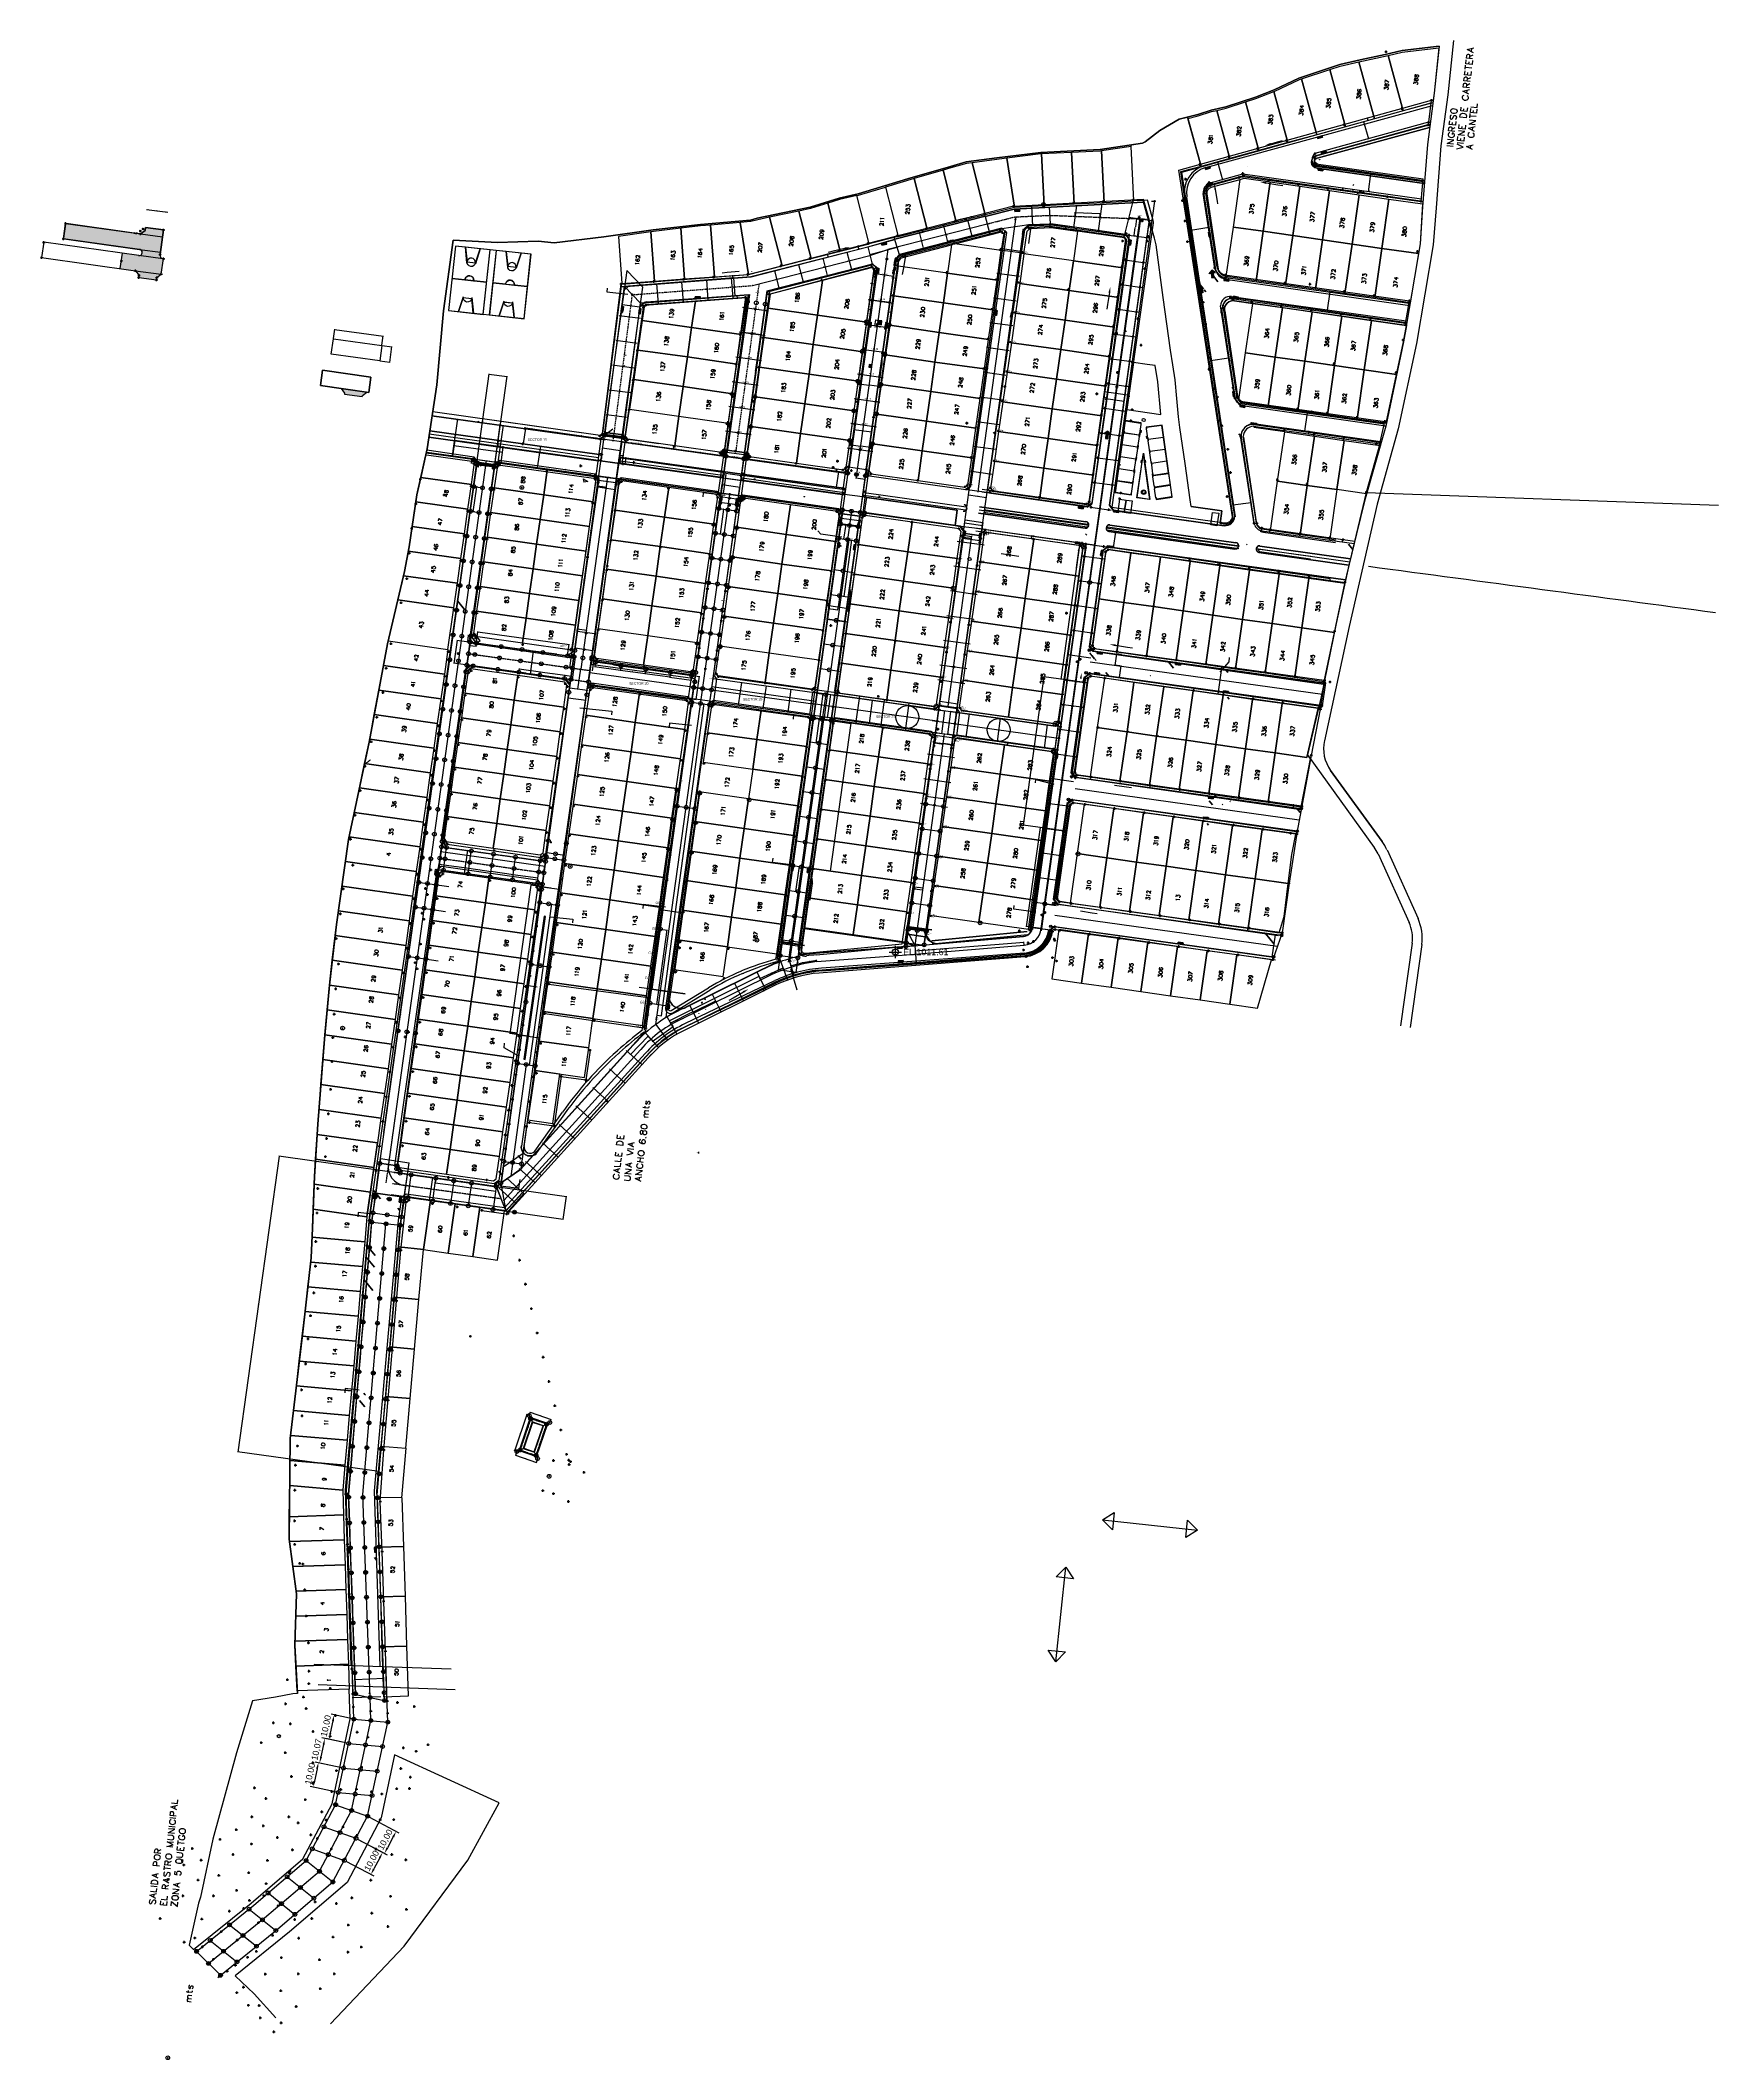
# Model space of a CAD drawing. Header units: metres. Extents: x -977055 to 805873, y -1033982 to 242021.
# Drawn here: x 635 to 1307, y 411 to 1219 of the extents above; entities that cross this region are included whole.
import ezdxf
from ezdxf.enums import TextEntityAlignment as Align

# ---------------------------------------------------------------- set-up
doc = ezdxf.new("R2010")
doc.units = ezdxf.units.M
doc.header["$PDMODE"] = 32
doc.header["$PDSIZE"] = 1.5
for name, pattern in [('CENTER2', [1.125, 0.75, -0.125, 0.125, -0.125]), ('CENTRO1', [0.44, 0.2, -0.08, 0.08, -0.08]), ('DASHED', [0.75, 0.5, -0.25]), ('DASHED2', [0.375, 0.25, -0.125])]:
    doc.linetypes.add(name, pattern=pattern)
for name, color, linetype in [('12-CONDICIONES EXISTENTES', 2, 'Continuous'), ('5ta avenida', 10, 'Continuous'), ('C-ANNO-MATC-TEXT', 150, 'Continuous'), ('C-ROAD', 7, 'Continuous'), ('C-ROAD-CNTR-N', 92, 'Continuous'), ('C-ROAD-PROF-TEXT', 11, 'Continuous'), ('C-ROAD-SAMP-TEXT', 11, 'Continuous'), ('C-ROAD-STAN', 11, 'Continuous'), ('C-TOPO-TEXT', 7, 'Continuous'), ('linea 1', 1, 'Continuous'), ('LOTE 243', 6, 'Continuous'), ('NIVEL BORDILLO', 6, 'Continuous'), ('puntos linea 2', 50, 'Continuous'), ('puntos nov 7', 50, 'Continuous'), ('PUNTOS V', 4, 'Continuous'), ('V-NODE', 1, 'Continuous'), ('V-SITE-VEGE', 80, 'Continuous')]:
    doc.layers.add(name, color=color, linetype=linetype)
for name, color, linetype, true_color in [('PDF2_area escolar', 7, 'Continuous', 0x989898), ('PDF_Geometry', 7, 'Continuous', 0x797979), ('PDF_Solid Fills', 7, 'Continuous', 0x797979)]:
    doc.layers.add(name, color=color, linetype=linetype, true_color=true_color)
doc.styles.add('CITY2', font='stylu.ttf', dxfattribs={"height": 0.2})
doc.styles.add('MONOTXT4', font='monotxt4.shx')
doc.styles.add('MtXpl_Calibri', font='calibri.ttf')
doc.styles.get("Standard").update_dxf_attribs({"font": 'arial.ttf'})
doc.dimstyles.new('COTAS2', dxfattribs={"dimtxt": 0.02, "dimasz": 0.1, "dimexe": 0.15, "dimexo": 0.08, "dimgap": 0.05, "dimtad": 1, "dimzin": 0, "dimdsep": 46, "dimtxsty": 'CITY2', "dimblk": 'ARCHTICK', "dimcen": 1, "dimdle": 0.1, "dimclrd": 1, "dimclre": 1, "dimclrt": 2, "dimadec": 0, "dimazin": 0, "dimtfac": 1, "dimtofl": 0, "dimtmove": 0, "dimatfit": 3, "dimldrblk": 'ARCHTICK', "dimfxl": 0.18, "dimtolj": 1, "dimtzin": 0, "dimarcsym": 0})
doc.dimstyles.new('ISO-25', dxfattribs={"dimtxt": 2.5, "dimasz": 2.5, "dimexe": 1.25, "dimexo": 0.625, "dimtad": 1, "dimtxsty": 'Standard', "dimcen": 2.5, "dimadec": 0, "dimazin": 0, "dimtfac": 1, "dimtmove": 0, "dimatfit": 3, "dimfxl": 1, "dimarcsym": 0})

# ---------------------------------------------------------------- blocks, each defined once
blk = doc.blocks.new('*D65')
at = {"layer": 'Defpoints', "color": 0, "transparency": 16777216}
for p in [(760.06, 547.18, 1016.04), (750.1, 539.08), (757.97, 537.4, 1016.04)]:
    blk.add_point(p, dxfattribs=at)
at = {"layer": 'linea 1', "color": 0, "lineweight": -2, "transparency": 16777216}
for p, q in [((751.67, 546.41), (750.62, 541.52)), ((759.45, 547.31), (750.97, 549.12)), ((757.36, 537.53), (748.88, 539.34))]:
    blk.add_line(p, q, dxfattribs=at)
at = {"layer": 'linea 1', "color": 0, "transparency": 16777216}
for points in [[(751.26, 546.5), (752.07, 546.32), (752.19, 548.85)], [(750.22, 541.61), (751.03, 541.43), (750.1, 539.08)]]:
    blk.add_solid(points, dxfattribs=at)
at = {"layer": 'linea 1', "color": 0, "transparency": 16777216, "insert": (749.06, 544.41), "char_height": 2.5, "attachment_point": 5, "rotation": 77.94981}
blk.add_mtext('10,00', dxfattribs=at)
blk = doc.blocks.new('*D66')
at = {"layer": 'Defpoints', "color": 0, "transparency": 16777216}
for p in [(757.97, 537.4, 1016.04), (746.35, 529.57), (755.87, 527.54, 1016.04)]:
    blk.add_point(p, dxfattribs=at)
at = {"layer": 'linea 1', "color": 0, "lineweight": -2, "transparency": 16777216}
for p, q in [((747.93, 536.98), (746.87, 532.02)), ((757.36, 537.53), (747.23, 539.69)), ((755.26, 527.67), (745.13, 529.84))]:
    blk.add_line(p, q, dxfattribs=at)
at = {"layer": 'linea 1', "color": 0, "transparency": 16777216}
for points in [[(747.52, 537.07), (748.34, 536.89), (748.45, 539.43)], [(746.47, 532.11), (747.28, 531.93), (746.35, 529.57)]]:
    blk.add_solid(points, dxfattribs=at)
at = {"layer": 'linea 1', "color": 0, "transparency": 16777216, "insert": (745.32, 534.94), "char_height": 2.5, "attachment_point": 5, "rotation": 77.94981}
blk.add_mtext('10,07', dxfattribs=at)
blk = doc.blocks.new('*D67')
at = {"layer": 'Defpoints', "color": 0, "transparency": 16777216}
for p in [(755.87, 527.54, 1016.04), (743.75, 519.91), (753.78, 517.76, 1016.04)]:
    blk.add_point(p, dxfattribs=at)
at = {"layer": 'linea 1', "color": 0, "lineweight": -2, "transparency": 16777216}
for p, q in [((745.31, 527.24), (744.27, 522.35)), ((755.26, 527.67), (744.61, 529.95)), ((753.17, 517.89), (742.52, 520.17))]:
    blk.add_line(p, q, dxfattribs=at)
at = {"layer": 'linea 1', "color": 0, "transparency": 16777216}
for points in [[(744.9, 527.33), (745.72, 527.15), (745.83, 529.68)], [(743.86, 522.44), (744.67, 522.26), (743.75, 519.91)]]:
    blk.add_solid(points, dxfattribs=at)
at = {"layer": 'linea 1', "color": 0, "transparency": 16777216, "insert": (742.71, 525.24), "char_height": 2.5, "attachment_point": 5, "rotation": 77.94981}
blk.add_mtext('10,00', dxfattribs=at)
blk = doc.blocks.new('*D69')
at = {"layer": 'Defpoints', "color": 0, "transparency": 16777216}
for p in [(765.55, 508.26, 1018.21), (760.88, 499.41, 1018.21), (772.32, 493.38)]:
    blk.add_point(p, dxfattribs=at)
at = {"layer": 'linea 1', "color": 0, "lineweight": -2, "transparency": 16777216}
for p, q in [((766.1, 507.97), (778.09, 501.64)), ((761.44, 499.12), (773.42, 492.79)), ((775.82, 500.01), (773.49, 495.59))]:
    blk.add_line(p, q, dxfattribs=at)
at = {"layer": 'linea 1', "color": 0, "transparency": 16777216}
for points in [[(775.45, 500.2), (776.19, 499.81), (776.99, 502.22)], [(773.12, 495.78), (773.85, 495.39), (772.32, 493.38)]]:
    blk.add_solid(points, dxfattribs=at)
at = {"layer": 'linea 1', "color": 0, "transparency": 16777216, "insert": (772.77, 498.79), "char_height": 2.5, "attachment_point": 5, "rotation": 62.16621}
blk.add_mtext('10,00', dxfattribs=at)
blk = doc.blocks.new('*D70')
at = {"layer": 'Defpoints', "color": 0, "transparency": 16777216}
for p in [(760.88, 499.41, 1018.21), (756.21, 490.57, 1018.21), (766.88, 484.94)]:
    blk.add_point(p, dxfattribs=at)
at = {"layer": 'linea 1', "color": 0, "lineweight": -2, "transparency": 16777216}
for p, q in [((761.44, 499.12), (772.66, 493.2)), ((756.77, 490.28), (767.99, 484.35)), ((770.39, 491.57), (768.05, 487.15))]:
    blk.add_line(p, q, dxfattribs=at)
at = {"layer": 'linea 1', "color": 0, "transparency": 16777216}
for points in [[(770.02, 491.76), (770.75, 491.38), (771.55, 493.78)], [(767.68, 487.34), (768.42, 486.95), (766.88, 484.94)]]:
    blk.add_solid(points, dxfattribs=at)
at = {"layer": 'linea 1', "color": 0, "transparency": 16777216, "insert": (767.34, 490.35), "char_height": 2.5, "attachment_point": 5, "rotation": 62.16621}
blk.add_mtext('10,00', dxfattribs=at)
blk = doc.blocks.new('*U274')
at = {"color": 0, "linetype": 'ByBlock', "lineweight": -2, "transparency": 16777216}
for p, q in [((-1, 0), (1, 0)), ((0, -1), (0, 1))]:
    blk.add_line(p, q, dxfattribs=at)
blk.add_circle((0, 0), 0.5, dxfattribs=at)
blk = doc.blocks.new('*U280', base_point=(902.546, 1013.571, 999.158))
at = {"layer": 'V-NODE', "color": 50, "lineweight": -2, "xscale": 0.5, "yscale": 0.5, "zscale": 0.5}
blk.add_blockref('*U274', (902.546, 1013.571, 999.158), dxfattribs=at)
blk = doc.blocks.new('*U283', base_point=(904.189, 1025.47, 998.398))
at = {"layer": 'V-NODE', "color": 50, "lineweight": -2, "xscale": 0.5, "yscale": 0.5, "zscale": 0.5}
blk.add_blockref('*U274', (904.189, 1025.47, 998.398), dxfattribs=at)
blk = doc.blocks.new('*U286', base_point=(796.232, 1037.37, 998.014))
at = {"layer": 'V-NODE', "color": 50, "lineweight": -2, "xscale": 0.5, "yscale": 0.5, "zscale": 0.5}
blk.add_blockref('*U274', (796.232, 1037.37, 998.014), dxfattribs=at)
blk = doc.blocks.new('*U289', base_point=(806.114, 1030.946, 997.411))
at = {"layer": 'V-NODE', "color": 50, "lineweight": -2, "xscale": 0.5, "yscale": 0.5, "zscale": 0.5}
blk.add_blockref('*U274', (806.114, 1030.946, 997.411), dxfattribs=at)
blk = doc.blocks.new('*U292', base_point=(806.114, 1030.946, 998.411))
at = {"layer": 'V-NODE', "color": 50, "lineweight": -2, "xscale": 0.5, "yscale": 0.5, "zscale": 0.5}
blk.add_blockref('*U274', (806.114, 1030.946, 998.411), dxfattribs=at)
blk = doc.blocks.new('*U295', base_point=(803.302, 1011.148, 999.614))
at = {"layer": 'V-NODE', "color": 50, "lineweight": -2, "xscale": 0.5, "yscale": 0.5, "zscale": 0.5}
blk.add_blockref('*U274', (803.302, 1011.148, 999.614), dxfattribs=at)
blk = doc.blocks.new('*U298', base_point=(800.522, 991.329, 1000.573))
at = {"layer": 'V-NODE', "color": 50, "lineweight": -2, "xscale": 0.5, "yscale": 0.5, "zscale": 0.5}
blk.add_blockref('*U274', (800.522, 991.329, 1000.573), dxfattribs=at)
blk = doc.blocks.new('*U301', base_point=(798.274, 974.646, 1001.305))
at = {"layer": 'V-NODE', "color": 50, "lineweight": -2, "xscale": 0.5, "yscale": 0.5, "zscale": 0.5}
blk.add_blockref('*U274', (798.274, 974.646, 1001.305), dxfattribs=at)
blk = doc.blocks.new('*U304', base_point=(796.437, 964.77, 1001.893))
at = {"layer": 'V-NODE', "color": 50, "lineweight": -2, "xscale": 0.5, "yscale": 0.5, "zscale": 0.5}
blk.add_blockref('*U274', (796.437, 964.77, 1001.893), dxfattribs=at)
blk = doc.blocks.new('*U307', base_point=(805.902, 966.106, 1001.776))
at = {"layer": 'V-NODE', "color": 50, "lineweight": -2, "xscale": 0.5, "yscale": 0.5, "zscale": 0.5}
blk.add_blockref('*U274', (805.902, 966.106, 1001.776), dxfattribs=at)
blk = doc.blocks.new('*U310', base_point=(794.201, 944.89, 1002.8))
at = {"layer": 'V-NODE', "color": 50, "lineweight": -2, "xscale": 0.5, "yscale": 0.5, "zscale": 0.5}
blk.add_blockref('*U274', (794.201, 944.89, 1002.8), dxfattribs=at)
blk = doc.blocks.new('*U313', base_point=(791.405, 925.069, 1003.873))
at = {"layer": 'V-NODE', "color": 50, "lineweight": -2, "xscale": 0.5, "yscale": 0.5, "zscale": 0.5}
blk.add_blockref('*U274', (791.405, 925.069, 1003.873), dxfattribs=at)
blk = doc.blocks.new('*U316', base_point=(788.713, 905.299, 1004.807))
at = {"layer": 'V-NODE', "color": 50, "lineweight": -2, "xscale": 0.5, "yscale": 0.5, "zscale": 0.5}
blk.add_blockref('*U274', (788.713, 905.299, 1004.807), dxfattribs=at)
blk = doc.blocks.new('*U319', base_point=(785.961, 885.493, 1005.589))
at = {"layer": 'V-NODE', "color": 50, "lineweight": -2, "xscale": 0.5, "yscale": 0.5, "zscale": 0.5}
blk.add_blockref('*U274', (785.961, 885.493, 1005.589), dxfattribs=at)
blk = doc.blocks.new('*U322', base_point=(784.126, 875.621, 1005.998))
at = {"layer": 'V-NODE', "color": 50, "lineweight": -2, "xscale": 0.5, "yscale": 0.5, "zscale": 0.5}
blk.add_blockref('*U274', (784.126, 875.621, 1005.998), dxfattribs=at)
blk = doc.blocks.new('*U325', base_point=(793.414, 875.756, 1005.97))
at = {"layer": 'V-NODE', "color": 50, "lineweight": -2, "xscale": 0.5, "yscale": 0.5, "zscale": 0.5}
blk.add_blockref('*U274', (793.414, 875.756, 1005.97), dxfattribs=at)
blk = doc.blocks.new('*U328', base_point=(781.819, 855.843, 1006.869))
at = {"layer": 'V-NODE', "color": 50, "lineweight": -2, "xscale": 0.5, "yscale": 0.5, "zscale": 0.5}
blk.add_blockref('*U274', (781.819, 855.843, 1006.869), dxfattribs=at)
blk = doc.blocks.new('*U334', base_point=(771.676, 786.482, 1010.911))
at = {"layer": 'V-NODE', "color": 50, "lineweight": -2, "xscale": 0.5, "yscale": 0.5, "zscale": 0.5}
blk.add_blockref('*U274', (771.676, 786.482, 1010.911), dxfattribs=at)
blk = doc.blocks.new('*U337', base_point=(780.978, 786.621, 1011.305))
at = {"layer": 'V-NODE', "color": 50, "lineweight": -2, "xscale": 0.5, "yscale": 0.5, "zscale": 0.5}
blk.add_blockref('*U274', (780.978, 786.621, 1011.305), dxfattribs=at)
blk = doc.blocks.new('*U340', base_point=(766.749, 746.826, 1013.893))
at = {"layer": 'V-NODE', "color": 50, "lineweight": -2, "xscale": 0.5, "yscale": 0.5, "zscale": 0.5}
blk.add_blockref('*U274', (766.749, 746.826, 1013.893), dxfattribs=at)
blk = doc.blocks.new('*U343', base_point=(764.997, 726.901, 1015.523))
at = {"layer": 'V-NODE', "color": 50, "lineweight": -2, "xscale": 0.5, "yscale": 0.5, "zscale": 0.5}
blk.add_blockref('*U274', (764.997, 726.901, 1015.523), dxfattribs=at)
blk = doc.blocks.new('*U346', base_point=(761.933, 697.044, 1018.013))
at = {"layer": 'V-NODE', "color": 50, "lineweight": -2, "xscale": 0.5, "yscale": 0.5, "zscale": 0.5}
blk.add_blockref('*U274', (761.933, 697.044, 1018.013), dxfattribs=at)
blk = doc.blocks.new('*U349', base_point=(761.096, 687.071, 1018.896))
at = {"layer": 'V-NODE', "color": 50, "lineweight": -2, "xscale": 0.5, "yscale": 0.5, "zscale": 0.5}
blk.add_blockref('*U274', (761.096, 687.071, 1018.896), dxfattribs=at)
blk = doc.blocks.new('*U352', base_point=(758.206, 647.204, 1022.935))
at = {"layer": 'V-NODE', "color": 50, "lineweight": -2, "xscale": 0.5, "yscale": 0.5, "zscale": 0.5}
blk.add_blockref('*U274', (758.206, 647.204, 1022.935), dxfattribs=at)
blk = doc.blocks.new('*U355', base_point=(757.374, 637.243, 1023.919))
at = {"layer": 'V-NODE', "color": 50, "lineweight": -2, "xscale": 0.5, "yscale": 0.5, "zscale": 0.5}
blk.add_blockref('*U274', (757.374, 637.243, 1023.919), dxfattribs=at)
blk = doc.blocks.new('*U367', base_point=(835.697, 638.643, 1046.722))
at = {"layer": 'V-NODE', "color": 50, "lineweight": -2, "xscale": 0.5, "yscale": 0.5, "zscale": 0.5}
blk.add_blockref('*U274', (835.697, 638.643, 1046.722), dxfattribs=at)
blk = doc.blocks.new('*U370', base_point=(839.989, 637.448, 1048.72))
at = {"layer": 'V-NODE', "color": 50, "lineweight": -2, "xscale": 0.5, "yscale": 0.5, "zscale": 0.5}
blk.add_blockref('*U274', (839.989, 637.448, 1048.72), dxfattribs=at)
blk = doc.blocks.new('*U373', base_point=(839.989, 650.698, 1048.72))
at = {"layer": 'V-NODE', "color": 50, "lineweight": -2, "xscale": 0.5, "yscale": 0.5, "zscale": 0.5}
blk.add_blockref('*U274', (839.989, 650.698, 1048.72), dxfattribs=at)
blk = doc.blocks.new('*U376', base_point=(846.088, 650.844, 1048.05))
at = {"layer": 'V-NODE', "color": 50, "lineweight": -2, "xscale": 0.5, "yscale": 0.5, "zscale": 0.5}
blk.add_blockref('*U274', (846.088, 650.844, 1048.05), dxfattribs=at)
blk = doc.blocks.new('*U379', base_point=(846.84, 650.275, 1048.517))
at = {"layer": 'V-NODE', "color": 50, "lineweight": -2, "xscale": 0.5, "yscale": 0.5, "zscale": 0.5}
blk.add_blockref('*U274', (846.84, 650.275, 1048.517), dxfattribs=at)
blk = doc.blocks.new('*U382', base_point=(846.231, 649.135, 1048.72))
at = {"layer": 'V-NODE', "color": 50, "lineweight": -2, "xscale": 0.5, "yscale": 0.5, "zscale": 0.5}
blk.add_blockref('*U274', (846.231, 649.135, 1048.72), dxfattribs=at)
blk = doc.blocks.new('*U385', base_point=(852.185, 645.955, 1048.72))
at = {"layer": 'V-NODE', "color": 50, "lineweight": -2, "xscale": 0.5, "yscale": 0.5, "zscale": 0.5}
blk.add_blockref('*U274', (852.185, 645.955, 1048.72), dxfattribs=at)
blk = doc.blocks.new('*U388', base_point=(845.943, 634.268, 1048.72))
at = {"layer": 'V-NODE', "color": 50, "lineweight": -2, "xscale": 0.5, "yscale": 0.5, "zscale": 0.5}
blk.add_blockref('*U274', (845.943, 634.268, 1048.72), dxfattribs=at)
blk = doc.blocks.new('*U391', base_point=(852.188, 645.95, 1052.02))
at = {"layer": 'V-NODE', "color": 50, "lineweight": -2, "xscale": 0.5, "yscale": 0.5, "zscale": 0.5}
blk.add_blockref('*U274', (852.188, 645.95, 1052.02), dxfattribs=at)
blk = doc.blocks.new('*U394', base_point=(845.942, 634.269, 1052.021))
at = {"layer": 'V-NODE', "color": 50, "lineweight": -2, "xscale": 0.5, "yscale": 0.5, "zscale": 0.5}
blk.add_blockref('*U274', (845.942, 634.269, 1052.021), dxfattribs=at)
blk = doc.blocks.new('*U442', base_point=(855.922, 1034.139, 998.239))
at = {"layer": 'V-NODE', "color": 50, "lineweight": -2, "xscale": 0.5, "yscale": 0.5, "zscale": 0.5}
blk.add_blockref('*U274', (855.922, 1034.139, 998.239), dxfattribs=at)
blk = doc.blocks.new('*U466', base_point=(844.428, 951.785, 1002.118))
at = {"layer": 'V-NODE', "color": 50, "lineweight": -2, "xscale": 0.5, "yscale": 0.5, "zscale": 0.5}
blk.add_blockref('*U274', (844.428, 951.785, 1002.118), dxfattribs=at)
blk = doc.blocks.new('*U469', base_point=(843.078, 941.872, 1002.6))
at = {"layer": 'V-NODE', "color": 50, "lineweight": -2, "xscale": 0.5, "yscale": 0.5, "zscale": 0.5}
blk.add_blockref('*U274', (843.078, 941.872, 1002.6), dxfattribs=at)
blk = doc.blocks.new('*U472', base_point=(841.676, 931.988, 1003.039))
at = {"layer": 'V-NODE', "color": 50, "lineweight": -2, "xscale": 0.5, "yscale": 0.5, "zscale": 0.5}
blk.add_blockref('*U274', (841.676, 931.988, 1003.039), dxfattribs=at)
blk = doc.blocks.new('*U475', base_point=(840.3, 921.974, 1003.542))
at = {"layer": 'V-NODE', "color": 50, "lineweight": -2, "xscale": 0.5, "yscale": 0.5, "zscale": 0.5}
blk.add_blockref('*U274', (840.3, 921.974, 1003.542), dxfattribs=at)
blk = doc.blocks.new('*U478', base_point=(838.907, 912.158, 1004.025))
at = {"layer": 'V-NODE', "color": 50, "lineweight": -2, "xscale": 0.5, "yscale": 0.5, "zscale": 0.5}
blk.add_blockref('*U274', (838.907, 912.158, 1004.025), dxfattribs=at)
blk = doc.blocks.new('*U484', base_point=(836.292, 893.318, 1004.95))
at = {"layer": 'V-NODE', "color": 50, "lineweight": -2, "xscale": 0.5, "yscale": 0.5, "zscale": 0.5}
blk.add_blockref('*U274', (836.292, 893.318, 1004.95), dxfattribs=at)
blk = doc.blocks.new('*U490', base_point=(834.351, 879.127, 1005.792))
at = {"layer": 'V-NODE', "color": 50, "lineweight": -2, "xscale": 0.5, "yscale": 0.5, "zscale": 0.5}
blk.add_blockref('*U274', (834.351, 879.127, 1005.792), dxfattribs=at)
blk = doc.blocks.new('*U493', base_point=(833.139, 870.273, 1006.305))
at = {"layer": 'V-NODE', "color": 50, "lineweight": -2, "xscale": 0.5, "yscale": 0.5, "zscale": 0.5}
blk.add_blockref('*U274', (833.139, 870.273, 1006.305), dxfattribs=at)
blk = doc.blocks.new('*U496', base_point=(831.775, 860.328, 1006.98))
at = {"layer": 'V-NODE', "color": 50, "lineweight": -2, "xscale": 0.5, "yscale": 0.5, "zscale": 0.5}
blk.add_blockref('*U274', (831.775, 860.328, 1006.98), dxfattribs=at)
blk = doc.blocks.new('*U499', base_point=(830.44, 850.365, 1007.744))
at = {"layer": 'V-NODE', "color": 50, "lineweight": -2, "xscale": 0.5, "yscale": 0.5, "zscale": 0.5}
blk.add_blockref('*U274', (830.44, 850.365, 1007.744), dxfattribs=at)
blk = doc.blocks.new('*U502', base_point=(829.079, 840.487, 1008.555))
at = {"layer": 'V-NODE', "color": 50, "lineweight": -2, "xscale": 0.5, "yscale": 0.5, "zscale": 0.5}
blk.add_blockref('*U274', (829.079, 840.487, 1008.555), dxfattribs=at)
blk = doc.blocks.new('*U505', base_point=(827.656, 830.605, 1009.433))
at = {"layer": 'V-NODE', "color": 50, "lineweight": -2, "xscale": 0.5, "yscale": 0.5, "zscale": 0.5}
blk.add_blockref('*U274', (827.656, 830.605, 1009.433), dxfattribs=at)
blk = doc.blocks.new('*U508', base_point=(826.297, 820.681, 1010.185))
at = {"layer": 'V-NODE', "color": 50, "lineweight": -2, "xscale": 0.5, "yscale": 0.5, "zscale": 0.5}
blk.add_blockref('*U274', (826.297, 820.681, 1010.185), dxfattribs=at)
blk = doc.blocks.new('*U511', base_point=(824.925, 810.823, 1010.982))
at = {"layer": 'V-NODE', "color": 50, "lineweight": -2, "xscale": 0.5, "yscale": 0.5, "zscale": 0.5}
blk.add_blockref('*U274', (824.925, 810.823, 1010.982), dxfattribs=at)
blk = doc.blocks.new('*U514', base_point=(823.555, 800.897, 1012.05))
at = {"layer": 'V-NODE', "color": 50, "lineweight": -2, "xscale": 0.5, "yscale": 0.5, "zscale": 0.5}
blk.add_blockref('*U274', (823.555, 800.897, 1012.05), dxfattribs=at)
blk = doc.blocks.new('*U517', base_point=(822.164, 790.968, 1013.076))
at = {"layer": 'V-NODE', "color": 50, "lineweight": -2, "xscale": 0.5, "yscale": 0.5, "zscale": 0.5}
blk.add_blockref('*U274', (822.164, 790.968, 1013.076), dxfattribs=at)
blk = doc.blocks.new('*U520', base_point=(820.814, 781.058, 1014.351))
at = {"layer": 'V-NODE', "color": 50, "lineweight": -2, "xscale": 0.5, "yscale": 0.5, "zscale": 0.5}
blk.add_blockref('*U274', (820.814, 781.058, 1014.351), dxfattribs=at)
blk = doc.blocks.new('*U526', base_point=(818.103, 762.166, 1016.569))
at = {"layer": 'V-NODE', "color": 50, "lineweight": -2, "xscale": 0.5, "yscale": 0.5, "zscale": 0.5}
blk.add_blockref('*U274', (818.103, 762.166, 1016.569), dxfattribs=at)
blk = doc.blocks.new('*U529', base_point=(819.19, 771.213, 1015.591))
at = {"layer": 'V-NODE', "color": 50, "lineweight": -2, "xscale": 0.5, "yscale": 0.5, "zscale": 0.5}
blk.add_blockref('*U274', (819.19, 771.213, 1015.591), dxfattribs=at)
blk = doc.blocks.new('*U538', base_point=(824.05, 740.679, 1020.98))
at = {"layer": 'V-NODE', "color": 50, "lineweight": -2, "xscale": 0.5, "yscale": 0.5, "zscale": 0.5}
blk.add_blockref('*U274', (824.05, 740.679, 1020.98), dxfattribs=at)
blk = doc.blocks.new('*U541', base_point=(826.409, 730.942, 1023.18))
at = {"layer": 'V-NODE', "color": 50, "lineweight": -2, "xscale": 0.5, "yscale": 0.5, "zscale": 0.5}
blk.add_blockref('*U274', (826.409, 730.942, 1023.18), dxfattribs=at)
blk = doc.blocks.new('*U544', base_point=(831.112, 711.531, 1028.201))
at = {"layer": 'V-NODE', "color": 50, "lineweight": -2, "xscale": 0.5, "yscale": 0.5, "zscale": 0.5}
blk.add_blockref('*U274', (831.112, 711.531, 1028.201), dxfattribs=at)
blk = doc.blocks.new('*U547', base_point=(828.788, 721.382, 1025.789))
at = {"layer": 'V-NODE', "color": 50, "lineweight": -2, "xscale": 0.5, "yscale": 0.5, "zscale": 0.5}
blk.add_blockref('*U274', (828.788, 721.382, 1025.789), dxfattribs=at)
blk = doc.blocks.new('*U550', base_point=(828.816, 721.313, 1025.927))
at = {"layer": 'V-NODE', "color": 50, "lineweight": -2, "xscale": 0.5, "yscale": 0.5, "zscale": 0.5}
blk.add_blockref('*U274', (828.816, 721.313, 1025.927), dxfattribs=at)
blk = doc.blocks.new('*U553', base_point=(833.469, 701.8, 1031.815))
at = {"layer": 'V-NODE', "color": 50, "lineweight": -2, "xscale": 0.5, "yscale": 0.5, "zscale": 0.5}
blk.add_blockref('*U274', (833.469, 701.8, 1031.815), dxfattribs=at)
blk = doc.blocks.new('*U556', base_point=(835.823, 692.088, 1035.064))
at = {"layer": 'V-NODE', "color": 50, "lineweight": -2, "xscale": 0.5, "yscale": 0.5, "zscale": 0.5}
blk.add_blockref('*U274', (835.823, 692.088, 1035.064), dxfattribs=at)
blk = doc.blocks.new('*U559', base_point=(838.177, 682.374, 1037.85))
at = {"layer": 'V-NODE', "color": 50, "lineweight": -2, "xscale": 0.5, "yscale": 0.5, "zscale": 0.5}
blk.add_blockref('*U274', (838.177, 682.374, 1037.85), dxfattribs=at)
blk = doc.blocks.new('*U562', base_point=(840.532, 672.654, 1040.706))
at = {"layer": 'V-NODE', "color": 50, "lineweight": -2, "xscale": 0.5, "yscale": 0.5, "zscale": 0.5}
blk.add_blockref('*U274', (840.532, 672.654, 1040.706), dxfattribs=at)
blk = doc.blocks.new('*U565', base_point=(842.898, 662.934, 1043.964))
at = {"layer": 'V-NODE', "color": 50, "lineweight": -2, "xscale": 0.5, "yscale": 0.5, "zscale": 0.5}
blk.add_blockref('*U274', (842.898, 662.934, 1043.964), dxfattribs=at)
blk = doc.blocks.new('*U568', base_point=(845.246, 653.204, 1047.043))
at = {"layer": 'V-NODE', "color": 50, "lineweight": -2, "xscale": 0.5, "yscale": 0.5, "zscale": 0.5}
blk.add_blockref('*U274', (845.246, 653.204, 1047.043), dxfattribs=at)
blk = doc.blocks.new('*U583', base_point=(862.939, 1019.092, 998.987))
at = {"layer": 'V-NODE', "color": 50, "lineweight": -2, "xscale": 0.5, "yscale": 0.5, "zscale": 0.5}
blk.add_blockref('*U274', (862.939, 1019.092, 998.987), dxfattribs=at)
blk = doc.blocks.new('*U592', base_point=(861.271, 1007.199, 999.719))
at = {"layer": 'V-NODE', "color": 50, "lineweight": -2, "xscale": 0.5, "yscale": 0.5, "zscale": 0.5}
blk.add_blockref('*U274', (861.271, 1007.199, 999.719), dxfattribs=at)
blk = doc.blocks.new('*U595', base_point=(859.588, 995.311, 1000.051))
at = {"layer": 'V-NODE', "color": 50, "lineweight": -2, "xscale": 0.5, "yscale": 0.5, "zscale": 0.5}
blk.add_blockref('*U274', (859.588, 995.311, 1000.051), dxfattribs=at)
blk = doc.blocks.new('*U604', base_point=(817.352, 1048.527, 997.672))
at = {"layer": 'V-NODE', "color": 50, "lineweight": -2, "xscale": 0.5, "yscale": 0.5, "zscale": 0.5}
blk.add_blockref('*U274', (817.352, 1048.527, 997.672), dxfattribs=at)
blk = doc.blocks.new('*U607', base_point=(808.195, 1049.79, 997.581))
at = {"layer": 'V-NODE', "color": 50, "lineweight": -2, "xscale": 0.5, "yscale": 0.5, "zscale": 0.5}
blk.add_blockref('*U274', (808.195, 1049.79, 997.581), dxfattribs=at)
blk = doc.blocks.new('*U610', base_point=(806.965, 1040.877, 997.925))
at = {"layer": 'V-NODE', "color": 50, "lineweight": -2, "xscale": 0.5, "yscale": 0.5, "zscale": 0.5}
blk.add_blockref('*U274', (806.965, 1040.877, 997.925), dxfattribs=at)
blk = doc.blocks.new('*U613', base_point=(816.099, 1039.616, 998.069))
at = {"layer": 'V-NODE', "color": 50, "lineweight": -2, "xscale": 0.5, "yscale": 0.5, "zscale": 0.5}
blk.add_blockref('*U274', (816.099, 1039.616, 998.069), dxfattribs=at)
blk = doc.blocks.new('*U616', base_point=(814.753, 1029.702, 998.631))
at = {"layer": 'V-NODE', "color": 50, "lineweight": -2, "xscale": 0.5, "yscale": 0.5, "zscale": 0.5}
blk.add_blockref('*U274', (814.753, 1029.702, 998.631), dxfattribs=at)
blk = doc.blocks.new('*U619', base_point=(805.605, 1030.95, 998.439))
at = {"layer": 'V-NODE', "color": 50, "lineweight": -2, "xscale": 0.5, "yscale": 0.5, "zscale": 0.5}
blk.add_blockref('*U274', (805.605, 1030.95, 998.439), dxfattribs=at)
blk = doc.blocks.new('*U622', base_point=(804.237, 1021.056, 999.042))
at = {"layer": 'V-NODE', "color": 50, "lineweight": -2, "xscale": 0.5, "yscale": 0.5, "zscale": 0.5}
blk.add_blockref('*U274', (804.237, 1021.056, 999.042), dxfattribs=at)
blk = doc.blocks.new('*U625', base_point=(813.392, 1019.788, 999.126))
at = {"layer": 'V-NODE', "color": 50, "lineweight": -2, "xscale": 0.5, "yscale": 0.5, "zscale": 0.5}
blk.add_blockref('*U274', (813.392, 1019.788, 999.126), dxfattribs=at)
blk = doc.blocks.new('*U628', base_point=(812.007, 1009.887, 999.894))
at = {"layer": 'V-NODE', "color": 50, "lineweight": -2, "xscale": 0.5, "yscale": 0.5, "zscale": 0.5}
blk.add_blockref('*U274', (812.007, 1009.887, 999.894), dxfattribs=at)
blk = doc.blocks.new('*U631', base_point=(802.866, 1011.144, 999.686))
at = {"layer": 'V-NODE', "color": 50, "lineweight": -2, "xscale": 0.5, "yscale": 0.5, "zscale": 0.5}
blk.add_blockref('*U274', (802.866, 1011.144, 999.686), dxfattribs=at)
blk = doc.blocks.new('*U634', base_point=(801.502, 1001.238, 1000.236))
at = {"layer": 'V-NODE', "color": 50, "lineweight": -2, "xscale": 0.5, "yscale": 0.5, "zscale": 0.5}
blk.add_blockref('*U274', (801.502, 1001.238, 1000.236), dxfattribs=at)
blk = doc.blocks.new('*U637', base_point=(810.644, 999.991, 1000.264))
at = {"layer": 'V-NODE', "color": 50, "lineweight": -2, "xscale": 0.5, "yscale": 0.5, "zscale": 0.5}
blk.add_blockref('*U274', (810.644, 999.991, 1000.264), dxfattribs=at)
blk = doc.blocks.new('*U640', base_point=(809.262, 990.074, 1000.591))
at = {"layer": 'V-NODE', "color": 50, "lineweight": -2, "xscale": 0.5, "yscale": 0.5, "zscale": 0.5}
blk.add_blockref('*U274', (809.262, 990.074, 1000.591), dxfattribs=at)
blk = doc.blocks.new('*U643', base_point=(800.121, 991.344, 1000.615))
at = {"layer": 'V-NODE', "color": 50, "lineweight": -2, "xscale": 0.5, "yscale": 0.5, "zscale": 0.5}
blk.add_blockref('*U274', (800.121, 991.344, 1000.615), dxfattribs=at)
blk = doc.blocks.new('*U646', base_point=(797.8, 974.681, 1001.345))
at = {"layer": 'V-NODE', "color": 50, "lineweight": -2, "xscale": 0.5, "yscale": 0.5, "zscale": 0.5}
blk.add_blockref('*U274', (797.8, 974.681, 1001.345), dxfattribs=at)
blk = doc.blocks.new('*U649', base_point=(808.026, 981.164, 1001.043))
at = {"layer": 'V-NODE', "color": 50, "lineweight": -2, "xscale": 0.5, "yscale": 0.5, "zscale": 0.5}
blk.add_blockref('*U274', (808.026, 981.164, 1001.043), dxfattribs=at)
blk = doc.blocks.new('*U652', base_point=(805.919, 966.099, 1001.768))
at = {"layer": 'V-NODE', "color": 50, "lineweight": -2, "xscale": 0.5, "yscale": 0.5, "zscale": 0.5}
blk.add_blockref('*U274', (805.919, 966.099, 1001.768), dxfattribs=at)
blk = doc.blocks.new('*U655', base_point=(796.44, 964.767, 1001.885))
at = {"layer": 'V-NODE', "color": 50, "lineweight": -2, "xscale": 0.5, "yscale": 0.5, "zscale": 0.5}
blk.add_blockref('*U274', (796.44, 964.767, 1001.885), dxfattribs=at)
blk = doc.blocks.new('*U658', base_point=(796.438, 964.768, 1001.889))
at = {"layer": 'V-NODE', "color": 50, "lineweight": -2, "xscale": 0.5, "yscale": 0.5, "zscale": 0.5}
blk.add_blockref('*U274', (796.438, 964.768, 1001.889), dxfattribs=at)
blk = doc.blocks.new('*U661', base_point=(805.911, 966.094, 1001.774))
at = {"layer": 'V-NODE', "color": 50, "lineweight": -2, "xscale": 0.5, "yscale": 0.5, "zscale": 0.5}
blk.add_blockref('*U274', (805.911, 966.094, 1001.774), dxfattribs=at)
blk = doc.blocks.new('*U664', base_point=(804.665, 957.192, 1002.203))
at = {"layer": 'V-NODE', "color": 50, "lineweight": -2, "xscale": 0.5, "yscale": 0.5, "zscale": 0.5}
blk.add_blockref('*U274', (804.665, 957.192, 1002.203), dxfattribs=at)
blk = doc.blocks.new('*U667', base_point=(795.057, 954.851, 1002.433))
at = {"layer": 'V-NODE', "color": 50, "lineweight": -2, "xscale": 0.5, "yscale": 0.5, "zscale": 0.5}
blk.add_blockref('*U274', (795.057, 954.851, 1002.433), dxfattribs=at)
blk = doc.blocks.new('*U670', base_point=(793.69, 944.95, 1002.88))
at = {"layer": 'V-NODE', "color": 50, "lineweight": -2, "xscale": 0.5, "yscale": 0.5, "zscale": 0.5}
blk.add_blockref('*U274', (793.69, 944.95, 1002.88), dxfattribs=at)
blk = doc.blocks.new('*U673', base_point=(803.283, 947.281, 1002.696))
at = {"layer": 'V-NODE', "color": 50, "lineweight": -2, "xscale": 0.5, "yscale": 0.5, "zscale": 0.5}
blk.add_blockref('*U274', (803.283, 947.281, 1002.696), dxfattribs=at)
blk = doc.blocks.new('*U676', base_point=(801.898, 937.373, 1003.24))
at = {"layer": 'V-NODE', "color": 50, "lineweight": -2, "xscale": 0.5, "yscale": 0.5, "zscale": 0.5}
blk.add_blockref('*U274', (801.898, 937.373, 1003.24), dxfattribs=at)
blk = doc.blocks.new('*U679', base_point=(800.527, 927.475, 1003.798))
at = {"layer": 'V-NODE', "color": 50, "lineweight": -2, "xscale": 0.5, "yscale": 0.5, "zscale": 0.5}
blk.add_blockref('*U274', (800.527, 927.475, 1003.798), dxfattribs=at)
blk = doc.blocks.new('*U682', base_point=(792.307, 935.04, 1003.414))
at = {"layer": 'V-NODE', "color": 50, "lineweight": -2, "xscale": 0.5, "yscale": 0.5, "zscale": 0.5}
blk.add_blockref('*U274', (792.307, 935.04, 1003.414), dxfattribs=at)
blk = doc.blocks.new('*U685', base_point=(790.921, 925.142, 1003.934))
at = {"layer": 'V-NODE', "color": 50, "lineweight": -2, "xscale": 0.5, "yscale": 0.5, "zscale": 0.5}
blk.add_blockref('*U274', (790.921, 925.142, 1003.934), dxfattribs=at)
blk = doc.blocks.new('*U688', base_point=(789.534, 915.24, 1004.37))
at = {"layer": 'V-NODE', "color": 50, "lineweight": -2, "xscale": 0.5, "yscale": 0.5, "zscale": 0.5}
blk.add_blockref('*U274', (789.534, 915.24, 1004.37), dxfattribs=at)
blk = doc.blocks.new('*U691', base_point=(799.136, 917.558, 1004.214))
at = {"layer": 'V-NODE', "color": 50, "lineweight": -2, "xscale": 0.5, "yscale": 0.5, "zscale": 0.5}
blk.add_blockref('*U274', (799.136, 917.558, 1004.214), dxfattribs=at)
blk = doc.blocks.new('*U694', base_point=(797.77, 907.668, 1004.785))
at = {"layer": 'V-NODE', "color": 50, "lineweight": -2, "xscale": 0.5, "yscale": 0.5, "zscale": 0.5}
blk.add_blockref('*U274', (797.77, 907.668, 1004.785), dxfattribs=at)
blk = doc.blocks.new('*U697', base_point=(788.167, 905.326, 1004.847))
at = {"layer": 'V-NODE', "color": 50, "lineweight": -2, "xscale": 0.5, "yscale": 0.5, "zscale": 0.5}
blk.add_blockref('*U274', (788.167, 905.326, 1004.847), dxfattribs=at)
blk = doc.blocks.new('*U700', base_point=(786.773, 895.432, 1005.26))
at = {"layer": 'V-NODE', "color": 50, "lineweight": -2, "xscale": 0.5, "yscale": 0.5, "zscale": 0.5}
blk.add_blockref('*U274', (786.773, 895.432, 1005.26), dxfattribs=at)
blk = doc.blocks.new('*U703', base_point=(796.514, 898.754, 1005.109))
at = {"layer": 'V-NODE', "color": 50, "lineweight": -2, "xscale": 0.5, "yscale": 0.5, "zscale": 0.5}
blk.add_blockref('*U274', (796.514, 898.754, 1005.109), dxfattribs=at)
blk = doc.blocks.new('*U706', base_point=(794.535, 884.695, 1005.686))
at = {"layer": 'V-NODE', "color": 50, "lineweight": -2, "xscale": 0.5, "yscale": 0.5, "zscale": 0.5}
blk.add_blockref('*U274', (794.535, 884.695, 1005.686), dxfattribs=at)
blk = doc.blocks.new('*U709', base_point=(785.398, 885.539, 1005.56))
at = {"layer": 'V-NODE', "color": 50, "lineweight": -2, "xscale": 0.5, "yscale": 0.5, "zscale": 0.5}
blk.add_blockref('*U274', (785.398, 885.539, 1005.56), dxfattribs=at)
blk = doc.blocks.new('*U712', base_point=(784.028, 875.632, 1005.997))
at = {"layer": 'V-NODE', "color": 50, "lineweight": -2, "xscale": 0.5, "yscale": 0.5, "zscale": 0.5}
blk.add_blockref('*U274', (784.028, 875.632, 1005.997), dxfattribs=at)
blk = doc.blocks.new('*U715', base_point=(793.319, 875.768, 1005.966))
at = {"layer": 'V-NODE', "color": 50, "lineweight": -2, "xscale": 0.5, "yscale": 0.5, "zscale": 0.5}
blk.add_blockref('*U274', (793.319, 875.768, 1005.966), dxfattribs=at)
blk = doc.blocks.new('*U718', base_point=(791.94, 865.876, 1006.464))
at = {"layer": 'V-NODE', "color": 50, "lineweight": -2, "xscale": 0.5, "yscale": 0.5, "zscale": 0.5}
blk.add_blockref('*U274', (791.94, 865.876, 1006.464), dxfattribs=at)
blk = doc.blocks.new('*U721', base_point=(782.635, 865.73, 1006.442))
at = {"layer": 'V-NODE', "color": 50, "lineweight": -2, "xscale": 0.5, "yscale": 0.5, "zscale": 0.5}
blk.add_blockref('*U274', (782.635, 865.73, 1006.442), dxfattribs=at)
blk = doc.blocks.new('*U724', base_point=(781.281, 855.824, 1006.961))
at = {"layer": 'V-NODE', "color": 50, "lineweight": -2, "xscale": 0.5, "yscale": 0.5, "zscale": 0.5}
blk.add_blockref('*U274', (781.281, 855.824, 1006.961), dxfattribs=at)
blk = doc.blocks.new('*U727', base_point=(790.583, 855.978, 1007.018))
at = {"layer": 'V-NODE', "color": 50, "lineweight": -2, "xscale": 0.5, "yscale": 0.5, "zscale": 0.5}
blk.add_blockref('*U274', (790.583, 855.978, 1007.018), dxfattribs=at)
blk = doc.blocks.new('*U730', base_point=(789.19, 846.079, 1007.489))
at = {"layer": 'V-NODE', "color": 50, "lineweight": -2, "xscale": 0.5, "yscale": 0.5, "zscale": 0.5}
blk.add_blockref('*U274', (789.19, 846.079, 1007.489), dxfattribs=at)
blk = doc.blocks.new('*U733', base_point=(779.917, 845.924, 1007.454))
at = {"layer": 'V-NODE', "color": 50, "lineweight": -2, "xscale": 0.5, "yscale": 0.5, "zscale": 0.5}
blk.add_blockref('*U274', (779.917, 845.924, 1007.454), dxfattribs=at)
blk = doc.blocks.new('*U736', base_point=(778.523, 836.013, 1008.021))
at = {"layer": 'V-NODE', "color": 50, "lineweight": -2, "xscale": 0.5, "yscale": 0.5, "zscale": 0.5}
blk.add_blockref('*U274', (778.523, 836.013, 1008.021), dxfattribs=at)
blk = doc.blocks.new('*U739', base_point=(787.797, 836.161, 1008.125))
at = {"layer": 'V-NODE', "color": 50, "lineweight": -2, "xscale": 0.5, "yscale": 0.5, "zscale": 0.5}
blk.add_blockref('*U274', (787.797, 836.161, 1008.125), dxfattribs=at)
blk = doc.blocks.new('*U742', base_point=(786.451, 826.261, 1008.777))
at = {"layer": 'V-NODE', "color": 50, "lineweight": -2, "xscale": 0.5, "yscale": 0.5, "zscale": 0.5}
blk.add_blockref('*U274', (786.451, 826.261, 1008.777), dxfattribs=at)
blk = doc.blocks.new('*U745', base_point=(777.134, 826.105, 1008.622))
at = {"layer": 'V-NODE', "color": 50, "lineweight": -2, "xscale": 0.5, "yscale": 0.5, "zscale": 0.5}
blk.add_blockref('*U274', (777.134, 826.105, 1008.622), dxfattribs=at)
blk = doc.blocks.new('*U748', base_point=(775.746, 816.222, 1009.153))
at = {"layer": 'V-NODE', "color": 50, "lineweight": -2, "xscale": 0.5, "yscale": 0.5, "zscale": 0.5}
blk.add_blockref('*U274', (775.746, 816.222, 1009.153), dxfattribs=at)
blk = doc.blocks.new('*U751', base_point=(785.073, 816.366, 1009.354))
at = {"layer": 'V-NODE', "color": 50, "lineweight": -2, "xscale": 0.5, "yscale": 0.5, "zscale": 0.5}
blk.add_blockref('*U274', (785.073, 816.366, 1009.354), dxfattribs=at)
blk = doc.blocks.new('*U754', base_point=(783.671, 806.456, 1009.909))
at = {"layer": 'V-NODE', "color": 50, "lineweight": -2, "xscale": 0.5, "yscale": 0.5, "zscale": 0.5}
blk.add_blockref('*U274', (783.671, 806.456, 1009.909), dxfattribs=at)
blk = doc.blocks.new('*U757', base_point=(774.388, 806.298, 1009.678))
at = {"layer": 'V-NODE', "color": 50, "lineweight": -2, "xscale": 0.5, "yscale": 0.5, "zscale": 0.5}
blk.add_blockref('*U274', (774.388, 806.298, 1009.678), dxfattribs=at)
blk = doc.blocks.new('*U760', base_point=(782.344, 796.552, 1010.607))
at = {"layer": 'V-NODE', "color": 50, "lineweight": -2, "xscale": 0.5, "yscale": 0.5, "zscale": 0.5}
blk.add_blockref('*U274', (782.344, 796.552, 1010.607), dxfattribs=at)
blk = doc.blocks.new('*U763', base_point=(773.053, 796.383, 1010.268))
at = {"layer": 'V-NODE', "color": 50, "lineweight": -2, "xscale": 0.5, "yscale": 0.5, "zscale": 0.5}
blk.add_blockref('*U274', (773.053, 796.383, 1010.268), dxfattribs=at)
blk = doc.blocks.new('*U766', base_point=(770.311, 776.573, 1011.658))
at = {"layer": 'V-NODE', "color": 50, "lineweight": -2, "xscale": 0.5, "yscale": 0.5, "zscale": 0.5}
blk.add_blockref('*U274', (770.311, 776.573, 1011.658), dxfattribs=at)
blk = doc.blocks.new('*U769', base_point=(779.565, 776.722, 1012.108))
at = {"layer": 'V-NODE', "color": 50, "lineweight": -2, "xscale": 0.5, "yscale": 0.5, "zscale": 0.5}
blk.add_blockref('*U274', (779.565, 776.722, 1012.108), dxfattribs=at)
blk = doc.blocks.new('*U775', base_point=(768.918, 766.667, 1012.468))
at = {"layer": 'V-NODE', "color": 50, "lineweight": -2, "xscale": 0.5, "yscale": 0.5, "zscale": 0.5}
blk.add_blockref('*U274', (768.918, 766.667, 1012.468), dxfattribs=at)
blk = doc.blocks.new('*U778', base_point=(767.566, 756.77, 1013.17))
at = {"layer": 'V-NODE', "color": 50, "lineweight": -2, "xscale": 0.5, "yscale": 0.5, "zscale": 0.5}
blk.add_blockref('*U274', (767.566, 756.77, 1013.17), dxfattribs=at)
blk = doc.blocks.new('*U784', base_point=(766.158, 746.861, 1013.961))
at = {"layer": 'V-NODE', "color": 50, "lineweight": -2, "xscale": 0.5, "yscale": 0.5, "zscale": 0.5}
blk.add_blockref('*U274', (766.158, 746.861, 1013.961), dxfattribs=at)
blk = doc.blocks.new('*U787', base_point=(765.31, 736.903, 1014.77))
at = {"layer": 'V-NODE', "color": 50, "lineweight": -2, "xscale": 0.5, "yscale": 0.5, "zscale": 0.5}
blk.add_blockref('*U274', (765.31, 736.903, 1014.77), dxfattribs=at)
blk = doc.blocks.new('*U790', base_point=(778.881, 734.934, 1016.128))
at = {"layer": 'V-NODE', "color": 50, "lineweight": -2, "xscale": 0.5, "yscale": 0.5, "zscale": 0.5}
blk.add_blockref('*U274', (778.881, 734.934, 1016.128), dxfattribs=at)
blk = doc.blocks.new('*U793', base_point=(764.48, 726.932, 1015.504))
at = {"layer": 'V-NODE', "color": 50, "lineweight": -2, "xscale": 0.5, "yscale": 0.5, "zscale": 0.5}
blk.add_blockref('*U274', (764.48, 726.932, 1015.504), dxfattribs=at)
blk = doc.blocks.new('*U796', base_point=(763.596, 716.968, 1016.295))
at = {"layer": 'V-NODE', "color": 50, "lineweight": -2, "xscale": 0.5, "yscale": 0.5, "zscale": 0.5}
blk.add_blockref('*U274', (763.596, 716.968, 1016.295), dxfattribs=at)
blk = doc.blocks.new('*U799', base_point=(762.751, 706.997, 1017.049))
at = {"layer": 'V-NODE', "color": 50, "lineweight": -2, "xscale": 0.5, "yscale": 0.5, "zscale": 0.5}
blk.add_blockref('*U274', (762.751, 706.997, 1017.049), dxfattribs=at)
blk = doc.blocks.new('*U802', base_point=(777.153, 714.697, 1018.021))
at = {"layer": 'V-NODE', "color": 50, "lineweight": -2, "xscale": 0.5, "yscale": 0.5, "zscale": 0.5}
blk.add_blockref('*U274', (777.153, 714.697, 1018.021), dxfattribs=at)
blk = doc.blocks.new('*U805', base_point=(775.44, 694.797, 1020.074))
at = {"layer": 'V-NODE', "color": 50, "lineweight": -2, "xscale": 0.5, "yscale": 0.5, "zscale": 0.5}
blk.add_blockref('*U274', (775.44, 694.797, 1020.074), dxfattribs=at)
blk = doc.blocks.new('*U808', base_point=(761.893, 697.049, 1018.039))
at = {"layer": 'V-NODE', "color": 50, "lineweight": -2, "xscale": 0.5, "yscale": 0.5, "zscale": 0.5}
blk.add_blockref('*U274', (761.893, 697.049, 1018.039), dxfattribs=at)
blk = doc.blocks.new('*U811', base_point=(761.054, 687.077, 1018.919))
at = {"layer": 'V-NODE', "color": 50, "lineweight": -2, "xscale": 0.5, "yscale": 0.5, "zscale": 0.5}
blk.add_blockref('*U274', (761.054, 687.077, 1018.919), dxfattribs=at)
blk = doc.blocks.new('*U814', base_point=(760.206, 677.123, 1019.866))
at = {"layer": 'V-NODE', "color": 50, "lineweight": -2, "xscale": 0.5, "yscale": 0.5, "zscale": 0.5}
blk.add_blockref('*U274', (760.206, 677.123, 1019.866), dxfattribs=at)
blk = doc.blocks.new('*U817', base_point=(773.76, 674.859, 1022.2))
at = {"layer": 'V-NODE', "color": 50, "lineweight": -2, "xscale": 0.5, "yscale": 0.5, "zscale": 0.5}
blk.add_blockref('*U274', (773.76, 674.859, 1022.2), dxfattribs=at)
blk = doc.blocks.new('*U820', base_point=(759.382, 667.14, 1020.823))
at = {"layer": 'V-NODE', "color": 50, "lineweight": -2, "xscale": 0.5, "yscale": 0.5, "zscale": 0.5}
blk.add_blockref('*U274', (759.382, 667.14, 1020.823), dxfattribs=at)
blk = doc.blocks.new('*U823', base_point=(758.526, 657.196, 1021.854))
at = {"layer": 'V-NODE', "color": 50, "lineweight": -2, "xscale": 0.5, "yscale": 0.5, "zscale": 0.5}
blk.add_blockref('*U274', (758.526, 657.196, 1021.854), dxfattribs=at)
blk = doc.blocks.new('*U826', base_point=(772.068, 654.951, 1024.244))
at = {"layer": 'V-NODE', "color": 50, "lineweight": -2, "xscale": 0.5, "yscale": 0.5, "zscale": 0.5}
blk.add_blockref('*U274', (772.068, 654.951, 1024.244), dxfattribs=at)
blk = doc.blocks.new('*U829', base_point=(757.644, 647.206, 1022.908))
at = {"layer": 'V-NODE', "color": 50, "lineweight": -2, "xscale": 0.5, "yscale": 0.5, "zscale": 0.5}
blk.add_blockref('*U274', (757.644, 647.206, 1022.908), dxfattribs=at)
blk = doc.blocks.new('*U832', base_point=(756.795, 637.271, 1023.845))
at = {"layer": 'V-NODE', "color": 50, "lineweight": -2, "xscale": 0.5, "yscale": 0.5, "zscale": 0.5}
blk.add_blockref('*U274', (756.795, 637.271, 1023.845), dxfattribs=at)
blk = doc.blocks.new('*U835', base_point=(770.615, 634.321, 1026.4))
at = {"layer": 'V-NODE', "color": 50, "lineweight": -2, "xscale": 0.5, "yscale": 0.5, "zscale": 0.5}
blk.add_blockref('*U274', (770.615, 634.321, 1026.4), dxfattribs=at)
blk = doc.blocks.new('*U838', base_point=(757.133, 627.268, 1025.011))
at = {"layer": 'V-NODE', "color": 50, "lineweight": -2, "xscale": 0.5, "yscale": 0.5, "zscale": 0.5}
blk.add_blockref('*U274', (757.133, 627.268, 1025.011), dxfattribs=at)
blk = doc.blocks.new('*U841', base_point=(757.503, 617.258, 1026.101))
at = {"layer": 'V-NODE', "color": 50, "lineweight": -2, "xscale": 0.5, "yscale": 0.5, "zscale": 0.5}
blk.add_blockref('*U274', (757.503, 617.258, 1026.101), dxfattribs=at)
blk = doc.blocks.new('*U844', base_point=(771.352, 614.335, 1028.695))
at = {"layer": 'V-NODE', "color": 50, "lineweight": -2, "xscale": 0.5, "yscale": 0.5, "zscale": 0.5}
blk.add_blockref('*U274', (771.352, 614.335, 1028.695), dxfattribs=at)
blk = doc.blocks.new('*U847', base_point=(757.846, 607.239, 1027.064))
at = {"layer": 'V-NODE', "color": 50, "lineweight": -2, "xscale": 0.5, "yscale": 0.5, "zscale": 0.5}
blk.add_blockref('*U274', (757.846, 607.239, 1027.064), dxfattribs=at)
blk = doc.blocks.new('*U850', base_point=(758.554, 587.273, 1028.916))
at = {"layer": 'V-NODE', "color": 50, "lineweight": -2, "xscale": 0.5, "yscale": 0.5, "zscale": 0.5}
blk.add_blockref('*U274', (758.554, 587.273, 1028.916), dxfattribs=at)
blk = doc.blocks.new('*U853', base_point=(757.846, 607.24, 1027.059))
at = {"layer": 'V-NODE', "color": 50, "lineweight": -2, "xscale": 0.5, "yscale": 0.5, "zscale": 0.5}
blk.add_blockref('*U274', (757.846, 607.24, 1027.059), dxfattribs=at)
blk = doc.blocks.new('*U856', base_point=(758.182, 597.294, 1028.058))
at = {"layer": 'V-NODE', "color": 50, "lineweight": -2, "xscale": 0.5, "yscale": 0.5, "zscale": 0.5}
blk.add_blockref('*U274', (758.182, 597.294, 1028.058), dxfattribs=at)
blk = doc.blocks.new('*U859', base_point=(771.957, 594.396, 1031.083))
at = {"layer": 'V-NODE', "color": 50, "lineweight": -2, "xscale": 0.5, "yscale": 0.5, "zscale": 0.5}
blk.add_blockref('*U274', (771.957, 594.396, 1031.083), dxfattribs=at)
blk = doc.blocks.new('*U862', base_point=(758.894, 577.291, 1029.394))
at = {"layer": 'V-NODE', "color": 50, "lineweight": -2, "xscale": 0.5, "yscale": 0.5, "zscale": 0.5}
blk.add_blockref('*U274', (758.894, 577.291, 1029.394), dxfattribs=at)
blk = doc.blocks.new('*U865', base_point=(759.233, 567.312, 1029.796))
at = {"layer": 'V-NODE', "color": 50, "lineweight": -2, "xscale": 0.5, "yscale": 0.5, "zscale": 0.5}
blk.add_blockref('*U274', (759.233, 567.312, 1029.796), dxfattribs=at)
blk = doc.blocks.new('*U868', base_point=(759.622, 557.303, 1030.221))
at = {"layer": 'V-NODE', "color": 50, "lineweight": -2, "xscale": 0.5, "yscale": 0.5, "zscale": 0.5}
blk.add_blockref('*U274', (759.622, 557.303, 1030.221), dxfattribs=at)
blk = doc.blocks.new('*U871', base_point=(773.43, 554.368, 1033.392))
at = {"layer": 'V-NODE', "color": 50, "lineweight": -2, "xscale": 0.5, "yscale": 0.5, "zscale": 0.5}
blk.add_blockref('*U274', (773.43, 554.368, 1033.392), dxfattribs=at)
blk = doc.blocks.new('*U874', base_point=(772.717, 574.373, 1032.351))
at = {"layer": 'V-NODE', "color": 50, "lineweight": -2, "xscale": 0.5, "yscale": 0.5, "zscale": 0.5}
blk.add_blockref('*U274', (772.717, 574.373, 1032.351), dxfattribs=at)
blk = doc.blocks.new('*U883', base_point=(808.067, 1040.728, 997.38))
at = {"layer": 'V-NODE', "color": 50, "lineweight": -2, "xscale": 0.5, "yscale": 0.5, "zscale": 0.5}
blk.add_blockref('*U274', (808.067, 1040.728, 997.38), dxfattribs=at)
blk = doc.blocks.new('*U886', base_point=(815, 1039.765, 997.38))
at = {"layer": 'V-NODE', "color": 50, "lineweight": -2, "xscale": 0.5, "yscale": 0.5, "zscale": 0.5}
blk.add_blockref('*U274', (815, 1039.765, 997.38), dxfattribs=at)
blk = doc.blocks.new('*U889', base_point=(806.69, 1030.82, 997.84))
at = {"layer": 'V-NODE', "color": 50, "lineweight": -2, "xscale": 0.5, "yscale": 0.5, "zscale": 0.5}
blk.add_blockref('*U274', (806.69, 1030.82, 997.84), dxfattribs=at)
blk = doc.blocks.new('*U892', base_point=(813.625, 1029.863, 997.84))
at = {"layer": 'V-NODE', "color": 50, "lineweight": -2, "xscale": 0.5, "yscale": 0.5, "zscale": 0.5}
blk.add_blockref('*U274', (813.625, 1029.863, 997.84), dxfattribs=at)
blk = doc.blocks.new('*U895', base_point=(805.315, 1020.918, 998.46))
at = {"layer": 'V-NODE', "color": 50, "lineweight": -2, "xscale": 0.5, "yscale": 0.5, "zscale": 0.5}
blk.add_blockref('*U274', (805.315, 1020.918, 998.46), dxfattribs=at)
blk = doc.blocks.new('*U898', base_point=(812.249, 1019.958, 998.46))
at = {"layer": 'V-NODE', "color": 50, "lineweight": -2, "xscale": 0.5, "yscale": 0.5, "zscale": 0.5}
blk.add_blockref('*U274', (812.249, 1019.958, 998.46), dxfattribs=at)
blk = doc.blocks.new('*U901', base_point=(803.939, 1011.013, 999.09))
at = {"layer": 'V-NODE', "color": 50, "lineweight": -2, "xscale": 0.5, "yscale": 0.5, "zscale": 0.5}
blk.add_blockref('*U274', (803.939, 1011.013, 999.09), dxfattribs=at)
blk = doc.blocks.new('*U904', base_point=(810.873, 1010.053, 999.09))
at = {"layer": 'V-NODE', "color": 50, "lineweight": -2, "xscale": 0.5, "yscale": 0.5, "zscale": 0.5}
blk.add_blockref('*U274', (810.873, 1010.053, 999.09), dxfattribs=at)
blk = doc.blocks.new('*U907', base_point=(802.563, 1001.108, 999.54))
at = {"layer": 'V-NODE', "color": 50, "lineweight": -2, "xscale": 0.5, "yscale": 0.5, "zscale": 0.5}
blk.add_blockref('*U274', (802.563, 1001.108, 999.54), dxfattribs=at)
blk = doc.blocks.new('*U910', base_point=(809.497, 1000.148, 999.54))
at = {"layer": 'V-NODE', "color": 50, "lineweight": -2, "xscale": 0.5, "yscale": 0.5, "zscale": 0.5}
blk.add_blockref('*U274', (809.497, 1000.148, 999.54), dxfattribs=at)
blk = doc.blocks.new('*U913', base_point=(801.187, 991.203, 999.99))
at = {"layer": 'V-NODE', "color": 50, "lineweight": -2, "xscale": 0.5, "yscale": 0.5, "zscale": 0.5}
blk.add_blockref('*U274', (801.187, 991.203, 999.99), dxfattribs=at)
blk = doc.blocks.new('*U916', base_point=(808.121, 990.243, 999.99))
at = {"layer": 'V-NODE', "color": 50, "lineweight": -2, "xscale": 0.5, "yscale": 0.5, "zscale": 0.5}
blk.add_blockref('*U274', (808.121, 990.243, 999.99), dxfattribs=at)
blk = doc.blocks.new('*U919', base_point=(799.811, 981.299, 1000.44))
at = {"layer": 'V-NODE', "color": 50, "lineweight": -2, "xscale": 0.5, "yscale": 0.5, "zscale": 0.5}
blk.add_blockref('*U274', (799.811, 981.299, 1000.44), dxfattribs=at)
blk = doc.blocks.new('*U925', base_point=(798.435, 971.394, 1000.88))
at = {"layer": 'V-NODE', "color": 50, "lineweight": -2, "xscale": 0.5, "yscale": 0.5, "zscale": 0.5}
blk.add_blockref('*U274', (798.435, 971.394, 1000.88), dxfattribs=at)
blk = doc.blocks.new('*U931', base_point=(797.059, 961.489, 1001.38))
at = {"layer": 'V-NODE', "color": 50, "lineweight": -2, "xscale": 0.5, "yscale": 0.5, "zscale": 0.5}
blk.add_blockref('*U274', (797.059, 961.489, 1001.38), dxfattribs=at)
blk = doc.blocks.new('*U934', base_point=(803.992, 960.526, 1001.38))
at = {"layer": 'V-NODE', "color": 50, "lineweight": -2, "xscale": 0.5, "yscale": 0.5, "zscale": 0.5}
blk.add_blockref('*U274', (803.992, 960.526, 1001.38), dxfattribs=at)
blk = doc.blocks.new('*U937', base_point=(795.683, 951.584, 1001.88))
at = {"layer": 'V-NODE', "color": 50, "lineweight": -2, "xscale": 0.5, "yscale": 0.5, "zscale": 0.5}
blk.add_blockref('*U274', (795.683, 951.584, 1001.88), dxfattribs=at)
blk = doc.blocks.new('*U940', base_point=(802.616, 950.621, 1001.88))
at = {"layer": 'V-NODE', "color": 50, "lineweight": -2, "xscale": 0.5, "yscale": 0.5, "zscale": 0.5}
blk.add_blockref('*U274', (802.616, 950.621, 1001.88), dxfattribs=at)
blk = doc.blocks.new('*U943', base_point=(794.307, 941.679, 1002.42))
at = {"layer": 'V-NODE', "color": 50, "lineweight": -2, "xscale": 0.5, "yscale": 0.5, "zscale": 0.5}
blk.add_blockref('*U274', (794.307, 941.679, 1002.42), dxfattribs=at)
blk = doc.blocks.new('*U946', base_point=(801.24, 940.716, 1002.42))
at = {"layer": 'V-NODE', "color": 50, "lineweight": -2, "xscale": 0.5, "yscale": 0.5, "zscale": 0.5}
blk.add_blockref('*U274', (801.24, 940.716, 1002.42), dxfattribs=at)
blk = doc.blocks.new('*U949', base_point=(792.931, 931.774, 1002.96))
at = {"layer": 'V-NODE', "color": 50, "lineweight": -2, "xscale": 0.5, "yscale": 0.5, "zscale": 0.5}
blk.add_blockref('*U274', (792.931, 931.774, 1002.96), dxfattribs=at)
blk = doc.blocks.new('*U952', base_point=(799.864, 930.811, 1002.96))
at = {"layer": 'V-NODE', "color": 50, "lineweight": -2, "xscale": 0.5, "yscale": 0.5, "zscale": 0.5}
blk.add_blockref('*U274', (799.864, 930.811, 1002.96), dxfattribs=at)
blk = doc.blocks.new('*U955', base_point=(791.555, 921.869, 1003.42))
at = {"layer": 'V-NODE', "color": 50, "lineweight": -2, "xscale": 0.5, "yscale": 0.5, "zscale": 0.5}
blk.add_blockref('*U274', (791.555, 921.869, 1003.42), dxfattribs=at)
blk = doc.blocks.new('*U958', base_point=(798.488, 920.906, 1003.42))
at = {"layer": 'V-NODE', "color": 50, "lineweight": -2, "xscale": 0.5, "yscale": 0.5, "zscale": 0.5}
blk.add_blockref('*U274', (798.488, 920.906, 1003.42), dxfattribs=at)
blk = doc.blocks.new('*U961', base_point=(790.179, 911.964, 1003.88))
at = {"layer": 'V-NODE', "color": 50, "lineweight": -2, "xscale": 0.5, "yscale": 0.5, "zscale": 0.5}
blk.add_blockref('*U274', (790.179, 911.964, 1003.88), dxfattribs=at)
blk = doc.blocks.new('*U964', base_point=(797.112, 911.001, 1003.88))
at = {"layer": 'V-NODE', "color": 50, "lineweight": -2, "xscale": 0.5, "yscale": 0.5, "zscale": 0.5}
blk.add_blockref('*U274', (797.112, 911.001, 1003.88), dxfattribs=at)
blk = doc.blocks.new('*U967', base_point=(788.803, 902.059, 1004.32))
at = {"layer": 'V-NODE', "color": 50, "lineweight": -2, "xscale": 0.5, "yscale": 0.5, "zscale": 0.5}
blk.add_blockref('*U274', (788.803, 902.059, 1004.32), dxfattribs=at)
blk = doc.blocks.new('*U970', base_point=(795.736, 901.096, 1004.32))
at = {"layer": 'V-NODE', "color": 50, "lineweight": -2, "xscale": 0.5, "yscale": 0.5, "zscale": 0.5}
blk.add_blockref('*U274', (795.736, 901.096, 1004.32), dxfattribs=at)
blk = doc.blocks.new('*U973', base_point=(787.427, 892.155, 1004.75))
at = {"layer": 'V-NODE', "color": 50, "lineweight": -2, "xscale": 0.5, "yscale": 0.5, "zscale": 0.5}
blk.add_blockref('*U274', (787.427, 892.155, 1004.75), dxfattribs=at)
blk = doc.blocks.new('*U979', base_point=(786.051, 882.25, 1005.14))
at = {"layer": 'V-NODE', "color": 50, "lineweight": -2, "xscale": 0.5, "yscale": 0.5, "zscale": 0.5}
blk.add_blockref('*U274', (786.051, 882.25, 1005.14), dxfattribs=at)
blk = doc.blocks.new('*U985', base_point=(803.294, 947.285, 1002.697))
at = {"layer": 'V-NODE', "color": 50, "lineweight": -2, "xscale": 0.5, "yscale": 0.5, "zscale": 0.5}
blk.add_blockref('*U274', (803.294, 947.285, 1002.697), dxfattribs=at)
blk = doc.blocks.new('*U988', base_point=(792.98, 881.287, 1005.14))
at = {"layer": 'V-NODE', "color": 50, "lineweight": -2, "xscale": 0.5, "yscale": 0.5, "zscale": 0.5}
blk.add_blockref('*U274', (792.98, 881.287, 1005.14), dxfattribs=at)
blk = doc.blocks.new('*U991', base_point=(784.68, 872.345, 1005.53))
at = {"layer": 'V-NODE', "color": 50, "lineweight": -2, "xscale": 0.5, "yscale": 0.5, "zscale": 0.5}
blk.add_blockref('*U274', (784.68, 872.345, 1005.53), dxfattribs=at)
blk = doc.blocks.new('*U994', base_point=(791.61, 871.382, 1005.53))
at = {"layer": 'V-NODE', "color": 50, "lineweight": -2, "xscale": 0.5, "yscale": 0.5, "zscale": 0.5}
blk.add_blockref('*U274', (791.61, 871.382, 1005.53), dxfattribs=at)
blk = doc.blocks.new('*U1000', base_point=(791.989, 865.874, 1006.469))
at = {"layer": 'V-NODE', "color": 50, "lineweight": -2, "xscale": 0.5, "yscale": 0.5, "zscale": 0.5}
blk.add_blockref('*U274', (791.989, 865.874, 1006.469), dxfattribs=at)
blk = doc.blocks.new('*U1009', base_point=(781.92, 852.535, 1006.51))
at = {"layer": 'V-NODE', "color": 50, "lineweight": -2, "xscale": 0.5, "yscale": 0.5, "zscale": 0.5}
blk.add_blockref('*U274', (781.92, 852.535, 1006.51), dxfattribs=at)
blk = doc.blocks.new('*U1012', base_point=(788.86, 851.572, 1007.06))
at = {"layer": 'V-NODE', "color": 50, "lineweight": -2, "xscale": 0.5, "yscale": 0.5, "zscale": 0.5}
blk.add_blockref('*U274', (788.86, 851.572, 1007.06), dxfattribs=at)
blk = doc.blocks.new('*U1015', base_point=(788.86, 851.572, 1006.51))
at = {"layer": 'V-NODE', "color": 50, "lineweight": -2, "xscale": 0.5, "yscale": 0.5, "zscale": 0.5}
blk.add_blockref('*U274', (788.86, 851.572, 1006.51), dxfattribs=at)
blk = doc.blocks.new('*U1030', base_point=(777.8, 822.82, 1008.18))
at = {"layer": 'V-NODE', "color": 50, "lineweight": -2, "xscale": 0.5, "yscale": 0.5, "zscale": 0.5}
blk.add_blockref('*U274', (777.8, 822.82, 1008.18), dxfattribs=at)
blk = doc.blocks.new('*U1033', base_point=(784.73, 821.857, 1008.18))
at = {"layer": 'V-NODE', "color": 50, "lineweight": -2, "xscale": 0.5, "yscale": 0.5, "zscale": 0.5}
blk.add_blockref('*U274', (784.73, 821.857, 1008.18), dxfattribs=at)
blk = doc.blocks.new('*U1072', base_point=(780.994, 754.104, 1014.374))
at = {"layer": 'V-NODE', "color": 50, "lineweight": -2, "xscale": 0.5, "yscale": 0.5, "zscale": 0.5}
blk.add_blockref('*U274', (780.994, 754.104, 1014.374), dxfattribs=at)
blk = doc.blocks.new('*U1075', base_point=(778.264, 767.771, 1012.915))
at = {"layer": 'V-NODE', "color": 50, "lineweight": -2, "xscale": 0.5, "yscale": 0.5, "zscale": 0.5}
blk.add_blockref('*U274', (778.264, 767.771, 1012.915), dxfattribs=at)
blk = doc.blocks.new('*U1084', base_point=(820.59, 781.084, 1014.431))
at = {"layer": 'V-NODE', "color": 50, "lineweight": -2, "xscale": 0.5, "yscale": 0.5, "zscale": 0.5}
blk.add_blockref('*U274', (820.59, 781.084, 1014.431), dxfattribs=at)
blk = doc.blocks.new('*U1087', base_point=(820.59, 781.084, 1014.431))
at = {"layer": 'V-NODE', "color": 50, "lineweight": -2, "xscale": 0.5, "yscale": 0.5, "zscale": 0.5}
blk.add_blockref('*U274', (820.59, 781.084, 1014.431), dxfattribs=at)
blk = doc.blocks.new('*U1090', base_point=(821.957, 791.012, 1013.131))
at = {"layer": 'V-NODE', "color": 50, "lineweight": -2, "xscale": 0.5, "yscale": 0.5, "zscale": 0.5}
blk.add_blockref('*U274', (821.957, 791.012, 1013.131), dxfattribs=at)
blk = doc.blocks.new('*U1093', base_point=(823.334, 800.913, 1012.121))
at = {"layer": 'V-NODE', "color": 50, "lineweight": -2, "xscale": 0.5, "yscale": 0.5, "zscale": 0.5}
blk.add_blockref('*U274', (823.334, 800.913, 1012.121), dxfattribs=at)
blk = doc.blocks.new('*U1096', base_point=(824.711, 810.811, 1011.104))
at = {"layer": 'V-NODE', "color": 50, "lineweight": -2, "xscale": 0.5, "yscale": 0.5, "zscale": 0.5}
blk.add_blockref('*U274', (824.711, 810.811, 1011.104), dxfattribs=at)
blk = doc.blocks.new('*U1099', base_point=(826.105, 820.726, 1010.275))
at = {"layer": 'V-NODE', "color": 50, "lineweight": -2, "xscale": 0.5, "yscale": 0.5, "zscale": 0.5}
blk.add_blockref('*U274', (826.105, 820.726, 1010.275), dxfattribs=at)
blk = doc.blocks.new('*U1102', base_point=(827.463, 830.641, 1009.502))
at = {"layer": 'V-NODE', "color": 50, "lineweight": -2, "xscale": 0.5, "yscale": 0.5, "zscale": 0.5}
blk.add_blockref('*U274', (827.463, 830.641, 1009.502), dxfattribs=at)
blk = doc.blocks.new('*U1105', base_point=(828.897, 840.539, 1008.667))
at = {"layer": 'V-NODE', "color": 50, "lineweight": -2, "xscale": 0.5, "yscale": 0.5, "zscale": 0.5}
blk.add_blockref('*U274', (828.897, 840.539, 1008.667), dxfattribs=at)
blk = doc.blocks.new('*U1108', base_point=(830.268, 850.442, 1007.768))
at = {"layer": 'V-NODE', "color": 50, "lineweight": -2, "xscale": 0.5, "yscale": 0.5, "zscale": 0.5}
blk.add_blockref('*U274', (830.268, 850.442, 1007.768), dxfattribs=at)
blk = doc.blocks.new('*U1111', base_point=(831.609, 860.348, 1007.071))
at = {"layer": 'V-NODE', "color": 50, "lineweight": -2, "xscale": 0.5, "yscale": 0.5, "zscale": 0.5}
blk.add_blockref('*U274', (831.609, 860.348, 1007.071), dxfattribs=at)
blk = doc.blocks.new('*U1114', base_point=(832.975, 870.279, 1006.424))
at = {"layer": 'V-NODE', "color": 50, "lineweight": -2, "xscale": 0.5, "yscale": 0.5, "zscale": 0.5}
blk.add_blockref('*U274', (832.975, 870.279, 1006.424), dxfattribs=at)
blk = doc.blocks.new('*U1117', base_point=(834.181, 879.174, 1005.909))
at = {"layer": 'V-NODE', "color": 50, "lineweight": -2, "xscale": 0.5, "yscale": 0.5, "zscale": 0.5}
blk.add_blockref('*U274', (834.181, 879.174, 1005.909), dxfattribs=at)
blk = doc.blocks.new('*U1123', base_point=(844.837, 889.054, 1005.282))
at = {"layer": 'V-NODE', "color": 50, "lineweight": -2, "xscale": 0.5, "yscale": 0.5, "zscale": 0.5}
blk.add_blockref('*U274', (844.837, 889.054, 1005.282), dxfattribs=at)
blk = doc.blocks.new('*U1126', base_point=(843.176, 877.184, 1006.064))
at = {"layer": 'V-NODE', "color": 50, "lineweight": -2, "xscale": 0.5, "yscale": 0.5, "zscale": 0.5}
blk.add_blockref('*U274', (843.176, 877.184, 1006.064), dxfattribs=at)
blk = doc.blocks.new('*U1129', base_point=(841.5, 865.23, 1006.91))
at = {"layer": 'V-NODE', "color": 50, "lineweight": -2, "xscale": 0.5, "yscale": 0.5, "zscale": 0.5}
blk.add_blockref('*U274', (841.5, 865.23, 1006.91), dxfattribs=at)
blk = doc.blocks.new('*U1132', base_point=(839.826, 853.409, 1007.836))
at = {"layer": 'V-NODE', "color": 50, "lineweight": -2, "xscale": 0.5, "yscale": 0.5, "zscale": 0.5}
blk.add_blockref('*U274', (839.826, 853.409, 1007.836), dxfattribs=at)
blk = doc.blocks.new('*U1135', base_point=(838.164, 841.515, 1008.904))
at = {"layer": 'V-NODE', "color": 50, "lineweight": -2, "xscale": 0.5, "yscale": 0.5, "zscale": 0.5}
blk.add_blockref('*U274', (838.164, 841.515, 1008.904), dxfattribs=at)
blk = doc.blocks.new('*U1138', base_point=(836.501, 829.727, 1010.074))
at = {"layer": 'V-NODE', "color": 50, "lineweight": -2, "xscale": 0.5, "yscale": 0.5, "zscale": 0.5}
blk.add_blockref('*U274', (836.501, 829.727, 1010.074), dxfattribs=at)
blk = doc.blocks.new('*U1141', base_point=(834.851, 817.764, 1011.105))
at = {"layer": 'V-NODE', "color": 50, "lineweight": -2, "xscale": 0.5, "yscale": 0.5, "zscale": 0.5}
blk.add_blockref('*U274', (834.851, 817.764, 1011.105), dxfattribs=at)
blk = doc.blocks.new('*U1144', base_point=(833.168, 805.836, 1012.294))
at = {"layer": 'V-NODE', "color": 50, "lineweight": -2, "xscale": 0.5, "yscale": 0.5, "zscale": 0.5}
blk.add_blockref('*U274', (833.168, 805.836, 1012.294), dxfattribs=at)
blk = doc.blocks.new('*U1147', base_point=(830.404, 786.075, 1014.686))
at = {"layer": 'V-NODE', "color": 50, "lineweight": -2, "xscale": 0.5, "yscale": 0.5, "zscale": 0.5}
blk.add_blockref('*U274', (830.404, 786.075, 1014.686), dxfattribs=at)
blk = doc.blocks.new('*U1156', base_point=(837.267, 1046.782, 997.875))
at = {"layer": 'V-NODE', "color": 50, "lineweight": -2, "xscale": 0.5, "yscale": 0.5, "zscale": 0.5}
blk.add_blockref('*U274', (837.267, 1046.782, 997.875), dxfattribs=at)
blk = doc.blocks.new('*U1159', base_point=(818.441, 1049.399, 997.709))
at = {"layer": 'V-NODE', "color": 50, "lineweight": -2, "xscale": 0.5, "yscale": 0.5, "zscale": 0.5}
blk.add_blockref('*U274', (818.441, 1049.399, 997.709), dxfattribs=at)
blk = doc.blocks.new('*U1162', base_point=(807.341, 1050.917, 997.509))
at = {"layer": 'V-NODE', "color": 50, "lineweight": -2, "xscale": 0.5, "yscale": 0.5, "zscale": 0.5}
blk.add_blockref('*U274', (807.341, 1050.917, 997.509), dxfattribs=at)
blk = doc.blocks.new('*U1168', base_point=(855.698, 1034.133, 997.486))
at = {"layer": 'V-NODE', "color": 50, "lineweight": -2, "xscale": 0.5, "yscale": 0.5, "zscale": 0.5}
blk.add_blockref('*U274', (855.698, 1034.133, 997.486), dxfattribs=at)
blk = doc.blocks.new('*U1171', base_point=(855.697, 1034.13, 998.333))
at = {"layer": 'V-NODE', "color": 50, "lineweight": -2, "xscale": 0.5, "yscale": 0.5, "zscale": 0.5}
blk.add_blockref('*U274', (855.697, 1034.13, 998.333), dxfattribs=at)
blk = doc.blocks.new('*U1195', base_point=(845.574, 960.64, 1001.823))
at = {"layer": 'V-NODE', "color": 50, "lineweight": -2, "xscale": 0.5, "yscale": 0.5, "zscale": 0.5}
blk.add_blockref('*U274', (845.574, 960.64, 1001.823), dxfattribs=at)
blk = doc.blocks.new('*U1198', base_point=(844.705, 961.773, 1001.751))
at = {"layer": 'V-NODE', "color": 50, "lineweight": -2, "xscale": 0.5, "yscale": 0.5, "zscale": 0.5}
blk.add_blockref('*U274', (844.705, 961.773, 1001.751), dxfattribs=at)
blk = doc.blocks.new('*U1201', base_point=(844.237, 951.732, 1002.221))
at = {"layer": 'V-NODE', "color": 50, "lineweight": -2, "xscale": 0.5, "yscale": 0.5, "zscale": 0.5}
blk.add_blockref('*U274', (844.237, 951.732, 1002.221), dxfattribs=at)
blk = doc.blocks.new('*U1204', base_point=(842.871, 941.824, 1002.682))
at = {"layer": 'V-NODE', "color": 50, "lineweight": -2, "xscale": 0.5, "yscale": 0.5, "zscale": 0.5}
blk.add_blockref('*U274', (842.871, 941.824, 1002.682), dxfattribs=at)
blk = doc.blocks.new('*U1207', base_point=(841.469, 931.927, 1003.149))
at = {"layer": 'V-NODE', "color": 50, "lineweight": -2, "xscale": 0.5, "yscale": 0.5, "zscale": 0.5}
blk.add_blockref('*U274', (841.469, 931.927, 1003.149), dxfattribs=at)
blk = doc.blocks.new('*U1210', base_point=(840.124, 922.025, 1003.658))
at = {"layer": 'V-NODE', "color": 50, "lineweight": -2, "xscale": 0.5, "yscale": 0.5, "zscale": 0.5}
blk.add_blockref('*U274', (840.124, 922.025, 1003.658), dxfattribs=at)
blk = doc.blocks.new('*U1213', base_point=(838.709, 912.121, 1003.635))
at = {"layer": 'V-NODE', "color": 50, "lineweight": -2, "xscale": 0.5, "yscale": 0.5, "zscale": 0.5}
blk.add_blockref('*U274', (838.709, 912.121, 1003.635), dxfattribs=at)
blk = doc.blocks.new('*U1219', base_point=(837.353, 902.21, 1004.662))
at = {"layer": 'V-NODE', "color": 50, "lineweight": -2, "xscale": 0.5, "yscale": 0.5, "zscale": 0.5}
blk.add_blockref('*U274', (837.353, 902.21, 1004.662), dxfattribs=at)
blk = doc.blocks.new('*U1222', base_point=(834.981, 892.45, 1005.129))
at = {"layer": 'V-NODE', "color": 50, "lineweight": -2, "xscale": 0.5, "yscale": 0.5, "zscale": 0.5}
blk.add_blockref('*U274', (834.981, 892.45, 1005.129), dxfattribs=at)
blk = doc.blocks.new('*U1225', base_point=(816.191, 895.047, 1005.147))
at = {"layer": 'V-NODE', "color": 50, "lineweight": -2, "xscale": 0.5, "yscale": 0.5, "zscale": 0.5}
blk.add_blockref('*U274', (816.191, 895.047, 1005.147), dxfattribs=at)
blk = doc.blocks.new('*U1228', base_point=(814.513, 882.957, 1005.727))
at = {"layer": 'V-NODE', "color": 50, "lineweight": -2, "xscale": 0.5, "yscale": 0.5, "zscale": 0.5}
blk.add_blockref('*U274', (814.513, 882.957, 1005.727), dxfattribs=at)
blk = doc.blocks.new('*U1231', base_point=(795.655, 885.587, 1005.62))
at = {"layer": 'V-NODE', "color": 50, "lineweight": -2, "xscale": 0.5, "yscale": 0.5, "zscale": 0.5}
blk.add_blockref('*U274', (795.655, 885.587, 1005.62), dxfattribs=at)
blk = doc.blocks.new('*U1234', base_point=(797.376, 897.676, 1005.109))
at = {"layer": 'V-NODE', "color": 50, "lineweight": -2, "xscale": 0.5, "yscale": 0.5, "zscale": 0.5}
blk.add_blockref('*U274', (797.376, 897.676, 1005.109), dxfattribs=at)
blk = doc.blocks.new('*U1237', base_point=(846.432, 901.006, 1004.642))
at = {"layer": 'V-NODE', "color": 50, "lineweight": -2, "xscale": 0.5, "yscale": 0.5, "zscale": 0.5}
blk.add_blockref('*U274', (846.432, 901.006, 1004.642), dxfattribs=at)
blk = doc.blocks.new('*U1240', base_point=(848.089, 912.891, 1003.992))
at = {"layer": 'V-NODE', "color": 50, "lineweight": -2, "xscale": 0.5, "yscale": 0.5, "zscale": 0.5}
blk.add_blockref('*U274', (848.089, 912.891, 1003.992), dxfattribs=at)
blk = doc.blocks.new('*U1243', base_point=(849.739, 924.783, 1003.469))
at = {"layer": 'V-NODE', "color": 50, "lineweight": -2, "xscale": 0.5, "yscale": 0.5, "zscale": 0.5}
blk.add_blockref('*U274', (849.739, 924.783, 1003.469), dxfattribs=at)
blk = doc.blocks.new('*U1246', base_point=(851.398, 936.663, 1002.853))
at = {"layer": 'V-NODE', "color": 50, "lineweight": -2, "xscale": 0.5, "yscale": 0.5, "zscale": 0.5}
blk.add_blockref('*U274', (851.398, 936.663, 1002.853), dxfattribs=at)
blk = doc.blocks.new('*U1249', base_point=(853.068, 948.552, 1002.3))
at = {"layer": 'V-NODE', "color": 50, "lineweight": -2, "xscale": 0.5, "yscale": 0.5, "zscale": 0.5}
blk.add_blockref('*U274', (853.068, 948.552, 1002.3), dxfattribs=at)
blk = doc.blocks.new('*U1252', base_point=(856.413, 972.533, 1001.123))
at = {"layer": 'V-NODE', "color": 50, "lineweight": -2, "xscale": 0.5, "yscale": 0.5, "zscale": 0.5}
blk.add_blockref('*U274', (856.413, 972.533, 1001.123), dxfattribs=at)
blk = doc.blocks.new('*U1255', base_point=(857.262, 971.402, 1001.17))
at = {"layer": 'V-NODE', "color": 50, "lineweight": -2, "xscale": 0.5, "yscale": 0.5, "zscale": 0.5}
blk.add_blockref('*U274', (857.262, 971.402, 1001.17), dxfattribs=at)
blk = doc.blocks.new('*U1258', base_point=(827.65, 977.469, 1001.168))
at = {"layer": 'V-NODE', "color": 50, "lineweight": -2, "xscale": 0.5, "yscale": 0.5, "zscale": 0.5}
blk.add_blockref('*U274', (827.65, 977.469, 1001.168), dxfattribs=at)
blk = doc.blocks.new('*U1261', base_point=(825.824, 964.376, 1001.809))
at = {"layer": 'V-NODE', "color": 50, "lineweight": -2, "xscale": 0.5, "yscale": 0.5, "zscale": 0.5}
blk.add_blockref('*U274', (825.824, 964.376, 1001.809), dxfattribs=at)
blk = doc.blocks.new('*U1264', base_point=(807.034, 966.996, 1001.655))
at = {"layer": 'V-NODE', "color": 50, "lineweight": -2, "xscale": 0.5, "yscale": 0.5, "zscale": 0.5}
blk.add_blockref('*U274', (807.034, 966.996, 1001.655), dxfattribs=at)
blk = doc.blocks.new('*U1267', base_point=(808.859, 980.074, 1001.105))
at = {"layer": 'V-NODE', "color": 50, "lineweight": -2, "xscale": 0.5, "yscale": 0.5, "zscale": 0.5}
blk.add_blockref('*U274', (808.859, 980.074, 1001.105), dxfattribs=at)
blk = doc.blocks.new('*U1270', base_point=(856.41, 972.536, 1001.126))
at = {"layer": 'V-NODE', "color": 50, "lineweight": -2, "xscale": 0.5, "yscale": 0.5, "zscale": 0.5}
blk.add_blockref('*U274', (856.41, 972.536, 1001.126), dxfattribs=at)
blk = doc.blocks.new('*U1273', base_point=(857.935, 983.424, 1000.642))
at = {"layer": 'V-NODE', "color": 50, "lineweight": -2, "xscale": 0.5, "yscale": 0.5, "zscale": 0.5}
blk.add_blockref('*U274', (857.935, 983.424, 1000.642), dxfattribs=at)
blk = doc.blocks.new('*U1276', base_point=(859.576, 995.323, 1000.055))
at = {"layer": 'V-NODE', "color": 50, "lineweight": -2, "xscale": 0.5, "yscale": 0.5, "zscale": 0.5}
blk.add_blockref('*U274', (859.576, 995.323, 1000.055), dxfattribs=at)
blk = doc.blocks.new('*U1279', base_point=(861.266, 1007.207, 999.723))
at = {"layer": 'V-NODE', "color": 50, "lineweight": -2, "xscale": 0.5, "yscale": 0.5, "zscale": 0.5}
blk.add_blockref('*U274', (861.266, 1007.207, 999.723), dxfattribs=at)
blk = doc.blocks.new('*U1282', base_point=(862.941, 1019.101, 998.987))
at = {"layer": 'V-NODE', "color": 50, "lineweight": -2, "xscale": 0.5, "yscale": 0.5, "zscale": 0.5}
blk.add_blockref('*U274', (862.941, 1019.101, 998.987), dxfattribs=at)
blk = doc.blocks.new('*U1285', base_point=(864.579, 1030.991, 998.429))
at = {"layer": 'V-NODE', "color": 50, "lineweight": -2, "xscale": 0.5, "yscale": 0.5, "zscale": 0.5}
blk.add_blockref('*U274', (864.579, 1030.991, 998.429), dxfattribs=at)
blk = doc.blocks.new('*U1288', base_point=(866.096, 1041.882, 997.971))
at = {"layer": 'V-NODE', "color": 50, "lineweight": -2, "xscale": 0.5, "yscale": 0.5, "zscale": 0.5}
blk.add_blockref('*U274', (866.096, 1041.882, 997.971), dxfattribs=at)
blk = doc.blocks.new('*U1291', base_point=(867.228, 1042.726, 997.984))
at = {"layer": 'V-NODE', "color": 50, "lineweight": -2, "xscale": 0.5, "yscale": 0.5, "zscale": 0.5}
blk.add_blockref('*U274', (867.228, 1042.726, 997.984), dxfattribs=at)
blk = doc.blocks.new('*U1294', base_point=(868.744, 1060.598, 997.358))
at = {"layer": 'V-NODE', "color": 50, "lineweight": -2, "xscale": 0.5, "yscale": 0.5, "zscale": 0.5}
blk.add_blockref('*U274', (868.744, 1060.598, 997.358), dxfattribs=at)
blk = doc.blocks.new('*U1297', base_point=(869.586, 1059.45, 997.398))
at = {"layer": 'V-NODE', "color": 50, "lineweight": -2, "xscale": 0.5, "yscale": 0.5, "zscale": 0.5}
blk.add_blockref('*U274', (869.586, 1059.45, 997.398), dxfattribs=at)
blk = doc.blocks.new('*U1300', base_point=(870.246, 1071.498, 996.919))
at = {"layer": 'V-NODE', "color": 50, "lineweight": -2, "xscale": 0.5, "yscale": 0.5, "zscale": 0.5}
blk.add_blockref('*U274', (870.246, 1071.498, 996.919), dxfattribs=at)
blk = doc.blocks.new('*U1303', base_point=(871.9, 1083.372, 996.448))
at = {"layer": 'V-NODE', "color": 50, "lineweight": -2, "xscale": 0.5, "yscale": 0.5, "zscale": 0.5}
blk.add_blockref('*U274', (871.9, 1083.372, 996.448), dxfattribs=at)
blk = doc.blocks.new('*U1306', base_point=(873.569, 1095.259, 995.987))
at = {"layer": 'V-NODE', "color": 50, "lineweight": -2, "xscale": 0.5, "yscale": 0.5, "zscale": 0.5}
blk.add_blockref('*U274', (873.569, 1095.259, 995.987), dxfattribs=at)
blk = doc.blocks.new('*U1312', base_point=(875.988, 1112.51, 995.416))
at = {"layer": 'V-NODE', "color": 50, "lineweight": -2, "xscale": 0.5, "yscale": 0.5, "zscale": 0.5}
blk.add_blockref('*U274', (875.988, 1112.51, 995.416), dxfattribs=at)
blk = doc.blocks.new('*U1315', base_point=(876.923, 1113.387, 995.362))
at = {"layer": 'V-NODE', "color": 50, "lineweight": -2, "xscale": 0.5, "yscale": 0.5, "zscale": 0.5}
blk.add_blockref('*U274', (876.923, 1113.387, 995.362), dxfattribs=at)
blk = doc.blocks.new('*U1318', base_point=(867.052, 1121.861, 994.772))
at = {"layer": 'V-NODE', "color": 50, "lineweight": -2, "xscale": 0.5, "yscale": 0.5, "zscale": 0.5}
blk.add_blockref('*U274', (867.052, 1121.861, 994.772), dxfattribs=at)
blk = doc.blocks.new('*U1321', base_point=(880.129, 1122.828, 994.948))
at = {"layer": 'V-NODE', "color": 50, "lineweight": -2, "xscale": 0.5, "yscale": 0.5, "zscale": 0.5}
blk.add_blockref('*U274', (880.129, 1122.828, 994.948), dxfattribs=at)
blk = doc.blocks.new('*U1324', base_point=(768.606, 756.244, 1013.12))
at = {"layer": 'V-NODE', "color": 50, "lineweight": -2, "xscale": 0.5, "yscale": 0.5, "zscale": 0.5}
blk.add_blockref('*U274', (768.606, 756.244, 1013.12), dxfattribs=at)
blk = doc.blocks.new('*U1330', base_point=(767.206, 746.156, 1013.45))
at = {"layer": 'V-NODE', "color": 50, "lineweight": -2, "xscale": 0.5, "yscale": 0.5, "zscale": 0.5}
blk.add_blockref('*U274', (767.206, 746.156, 1013.45), dxfattribs=at)
blk = doc.blocks.new('*U1333', base_point=(778.641, 744.904, 1013.45))
at = {"layer": 'V-NODE', "color": 50, "lineweight": -2, "xscale": 0.5, "yscale": 0.5, "zscale": 0.5}
blk.add_blockref('*U274', (778.641, 744.904, 1013.45), dxfattribs=at)
blk = doc.blocks.new('*U1336', base_point=(766.343, 736.055, 1014.26))
at = {"layer": 'V-NODE', "color": 50, "lineweight": -2, "xscale": 0.5, "yscale": 0.5, "zscale": 0.5}
blk.add_blockref('*U274', (766.343, 736.055, 1014.26), dxfattribs=at)
blk = doc.blocks.new('*U1339', base_point=(777.801, 735.076, 1014.26))
at = {"layer": 'V-NODE', "color": 50, "lineweight": -2, "xscale": 0.5, "yscale": 0.5, "zscale": 0.5}
blk.add_blockref('*U274', (777.801, 735.076, 1014.26), dxfattribs=at)
blk = doc.blocks.new('*U1342', base_point=(765.492, 726.091, 1015.04))
at = {"layer": 'V-NODE', "color": 50, "lineweight": -2, "xscale": 0.5, "yscale": 0.5, "zscale": 0.5}
blk.add_blockref('*U274', (765.492, 726.091, 1015.04), dxfattribs=at)
blk = doc.blocks.new('*U1345', base_point=(776.95, 725.113, 1015.04))
at = {"layer": 'V-NODE', "color": 50, "lineweight": -2, "xscale": 0.5, "yscale": 0.5, "zscale": 0.5}
blk.add_blockref('*U274', (776.95, 725.113, 1015.04), dxfattribs=at)
blk = doc.blocks.new('*U1348', base_point=(772.923, 745.53, 1013.52))
at = {"layer": 'V-NODE', "color": 50, "lineweight": -2, "xscale": 0.5, "yscale": 0.5, "zscale": 0.5}
blk.add_blockref('*U274', (772.923, 745.53, 1013.52), dxfattribs=at)
blk = doc.blocks.new('*U1351', base_point=(772.072, 735.566, 1014.33))
at = {"layer": 'V-NODE', "color": 50, "lineweight": -2, "xscale": 0.5, "yscale": 0.5, "zscale": 0.5}
blk.add_blockref('*U274', (772.072, 735.566, 1014.33), dxfattribs=at)
blk = doc.blocks.new('*U1354', base_point=(771.221, 725.602, 1015.11))
at = {"layer": 'V-NODE', "color": 50, "lineweight": -2, "xscale": 0.5, "yscale": 0.5, "zscale": 0.5}
blk.add_blockref('*U274', (771.221, 725.602, 1015.11), dxfattribs=at)
blk = doc.blocks.new('*U1357', base_point=(764.64, 716.128, 1015.81))
at = {"layer": 'V-NODE', "color": 50, "lineweight": -2, "xscale": 0.5, "yscale": 0.5, "zscale": 0.5}
blk.add_blockref('*U274', (764.64, 716.128, 1015.81), dxfattribs=at)
blk = doc.blocks.new('*U1360', base_point=(770.369, 715.638, 1015.88))
at = {"layer": 'V-NODE', "color": 50, "lineweight": -2, "xscale": 0.5, "yscale": 0.5, "zscale": 0.5}
blk.add_blockref('*U274', (770.369, 715.638, 1015.88), dxfattribs=at)
blk = doc.blocks.new('*U1363', base_point=(776.099, 715.149, 1015.81))
at = {"layer": 'V-NODE', "color": 50, "lineweight": -2, "xscale": 0.5, "yscale": 0.5, "zscale": 0.5}
blk.add_blockref('*U274', (776.099, 715.149, 1015.81), dxfattribs=at)
blk = doc.blocks.new('*U1366', base_point=(763.789, 706.164, 1016.59))
at = {"layer": 'V-NODE', "color": 50, "lineweight": -2, "xscale": 0.5, "yscale": 0.5, "zscale": 0.5}
blk.add_blockref('*U274', (763.789, 706.164, 1016.59), dxfattribs=at)
blk = doc.blocks.new('*U1369', base_point=(769.518, 705.675, 1016.66))
at = {"layer": 'V-NODE', "color": 50, "lineweight": -2, "xscale": 0.5, "yscale": 0.5, "zscale": 0.5}
blk.add_blockref('*U274', (769.518, 705.675, 1016.66), dxfattribs=at)
blk = doc.blocks.new('*U1372', base_point=(775.247, 705.185, 1016.59))
at = {"layer": 'V-NODE', "color": 50, "lineweight": -2, "xscale": 0.5, "yscale": 0.5, "zscale": 0.5}
blk.add_blockref('*U274', (775.247, 705.185, 1016.59), dxfattribs=at)
blk = doc.blocks.new('*U1375', base_point=(762.938, 696.2, 1017.58))
at = {"layer": 'V-NODE', "color": 50, "lineweight": -2, "xscale": 0.5, "yscale": 0.5, "zscale": 0.5}
blk.add_blockref('*U274', (762.938, 696.2, 1017.58), dxfattribs=at)
blk = doc.blocks.new('*U1378', base_point=(762.792, 706.997, 1017.041))
at = {"layer": 'V-NODE', "color": 50, "lineweight": -2, "xscale": 0.5, "yscale": 0.5, "zscale": 0.5}
blk.add_blockref('*U274', (762.792, 706.997, 1017.041), dxfattribs=at)
blk = doc.blocks.new('*U1381', base_point=(768.667, 695.711, 1017.65))
at = {"layer": 'V-NODE', "color": 50, "lineweight": -2, "xscale": 0.5, "yscale": 0.5, "zscale": 0.5}
blk.add_blockref('*U274', (768.667, 695.711, 1017.65), dxfattribs=at)
blk = doc.blocks.new('*U1384', base_point=(774.396, 695.221, 1017.58))
at = {"layer": 'V-NODE', "color": 50, "lineweight": -2, "xscale": 0.5, "yscale": 0.5, "zscale": 0.5}
blk.add_blockref('*U274', (774.396, 695.221, 1017.58), dxfattribs=at)
blk = doc.blocks.new('*U1387', base_point=(762.087, 686.237, 1018.48))
at = {"layer": 'V-NODE', "color": 50, "lineweight": -2, "xscale": 0.5, "yscale": 0.5, "zscale": 0.5}
blk.add_blockref('*U274', (762.087, 686.237, 1018.48), dxfattribs=at)
blk = doc.blocks.new('*U1390', base_point=(767.816, 685.747, 1018.55))
at = {"layer": 'V-NODE', "color": 50, "lineweight": -2, "xscale": 0.5, "yscale": 0.5, "zscale": 0.5}
blk.add_blockref('*U274', (767.816, 685.747, 1018.55), dxfattribs=at)
blk = doc.blocks.new('*U1393', base_point=(773.545, 685.258, 1018.48))
at = {"layer": 'V-NODE', "color": 50, "lineweight": -2, "xscale": 0.5, "yscale": 0.5, "zscale": 0.5}
blk.add_blockref('*U274', (773.545, 685.258, 1018.48), dxfattribs=at)
blk = doc.blocks.new('*U1396', base_point=(761.235, 676.273, 1019.43))
at = {"layer": 'V-NODE', "color": 50, "lineweight": -2, "xscale": 0.5, "yscale": 0.5, "zscale": 0.5}
blk.add_blockref('*U274', (761.235, 676.273, 1019.43), dxfattribs=at)
blk = doc.blocks.new('*U1399', base_point=(766.964, 675.783, 1019.5))
at = {"layer": 'V-NODE', "color": 50, "lineweight": -2, "xscale": 0.5, "yscale": 0.5, "zscale": 0.5}
blk.add_blockref('*U274', (766.964, 675.783, 1019.5), dxfattribs=at)
blk = doc.blocks.new('*U1402', base_point=(772.694, 675.294, 1019.43))
at = {"layer": 'V-NODE', "color": 50, "lineweight": -2, "xscale": 0.5, "yscale": 0.5, "zscale": 0.5}
blk.add_blockref('*U274', (772.694, 675.294, 1019.43), dxfattribs=at)
blk = doc.blocks.new('*U1405', base_point=(760.384, 666.309, 1020.38))
at = {"layer": 'V-NODE', "color": 50, "lineweight": -2, "xscale": 0.5, "yscale": 0.5, "zscale": 0.5}
blk.add_blockref('*U274', (760.384, 666.309, 1020.38), dxfattribs=at)
blk = doc.blocks.new('*U1408', base_point=(766.113, 665.82, 1020.45))
at = {"layer": 'V-NODE', "color": 50, "lineweight": -2, "xscale": 0.5, "yscale": 0.5, "zscale": 0.5}
blk.add_blockref('*U274', (766.113, 665.82, 1020.45), dxfattribs=at)
blk = doc.blocks.new('*U1411', base_point=(771.842, 665.33, 1020.38))
at = {"layer": 'V-NODE', "color": 50, "lineweight": -2, "xscale": 0.5, "yscale": 0.5, "zscale": 0.5}
blk.add_blockref('*U274', (771.842, 665.33, 1020.38), dxfattribs=at)
blk = doc.blocks.new('*U1414', base_point=(759.533, 656.346, 1021.42))
at = {"layer": 'V-NODE', "color": 50, "lineweight": -2, "xscale": 0.5, "yscale": 0.5, "zscale": 0.5}
blk.add_blockref('*U274', (759.533, 656.346, 1021.42), dxfattribs=at)
blk = doc.blocks.new('*U1417', base_point=(765.262, 655.856, 1021.49))
at = {"layer": 'V-NODE', "color": 50, "lineweight": -2, "xscale": 0.5, "yscale": 0.5, "zscale": 0.5}
blk.add_blockref('*U274', (765.262, 655.856, 1021.49), dxfattribs=at)
blk = doc.blocks.new('*U1420', base_point=(770.991, 655.367, 1021.42))
at = {"layer": 'V-NODE', "color": 50, "lineweight": -2, "xscale": 0.5, "yscale": 0.5, "zscale": 0.5}
blk.add_blockref('*U274', (770.991, 655.367, 1021.42), dxfattribs=at)
blk = doc.blocks.new('*U1423', base_point=(758.681, 646.382, 1022.47))
at = {"layer": 'V-NODE', "color": 50, "lineweight": -2, "xscale": 0.5, "yscale": 0.5, "zscale": 0.5}
blk.add_blockref('*U274', (758.681, 646.382, 1022.47), dxfattribs=at)
blk = doc.blocks.new('*U1426', base_point=(764.411, 645.892, 1022.54))
at = {"layer": 'V-NODE', "color": 50, "lineweight": -2, "xscale": 0.5, "yscale": 0.5, "zscale": 0.5}
blk.add_blockref('*U274', (764.411, 645.892, 1022.54), dxfattribs=at)
blk = doc.blocks.new('*U1429', base_point=(770.14, 645.403, 1022.47))
at = {"layer": 'V-NODE', "color": 50, "lineweight": -2, "xscale": 0.5, "yscale": 0.5, "zscale": 0.5}
blk.add_blockref('*U274', (770.14, 645.403, 1022.47), dxfattribs=at)
blk = doc.blocks.new('*U1432', base_point=(757.945, 636.005, 1023.47))
at = {"layer": 'V-NODE', "color": 50, "lineweight": -2, "xscale": 0.5, "yscale": 0.5, "zscale": 0.5}
blk.add_blockref('*U274', (757.945, 636.005, 1023.47), dxfattribs=at)
blk = doc.blocks.new('*U1435', base_point=(763.701, 635.912, 1023.54))
at = {"layer": 'V-NODE', "color": 50, "lineweight": -2, "xscale": 0.5, "yscale": 0.5, "zscale": 0.5}
blk.add_blockref('*U274', (763.701, 635.912, 1023.54), dxfattribs=at)
blk = doc.blocks.new('*U1438', base_point=(769.458, 635.818, 1023.47))
at = {"layer": 'V-NODE', "color": 50, "lineweight": -2, "xscale": 0.5, "yscale": 0.5, "zscale": 0.5}
blk.add_blockref('*U274', (769.458, 635.818, 1023.47), dxfattribs=at)
blk = doc.blocks.new('*U1441', base_point=(758.308, 625.708, 1024.59))
at = {"layer": 'V-NODE', "color": 50, "lineweight": -2, "xscale": 0.5, "yscale": 0.5, "zscale": 0.5}
blk.add_blockref('*U274', (758.308, 625.708, 1024.59), dxfattribs=at)
blk = doc.blocks.new('*U1444', base_point=(764.055, 625.912, 1024.66))
at = {"layer": 'V-NODE', "color": 50, "lineweight": -2, "xscale": 0.5, "yscale": 0.5, "zscale": 0.5}
blk.add_blockref('*U274', (764.055, 625.912, 1024.66), dxfattribs=at)
blk = doc.blocks.new('*U1447', base_point=(769.801, 626.115, 1024.59))
at = {"layer": 'V-NODE', "color": 50, "lineweight": -2, "xscale": 0.5, "yscale": 0.5, "zscale": 0.5}
blk.add_blockref('*U274', (769.801, 626.115, 1024.59), dxfattribs=at)
blk = doc.blocks.new('*U1450', base_point=(758.662, 615.715, 1025.64))
at = {"layer": 'V-NODE', "color": 50, "lineweight": -2, "xscale": 0.5, "yscale": 0.5, "zscale": 0.5}
blk.add_blockref('*U274', (758.662, 615.715, 1025.64), dxfattribs=at)
blk = doc.blocks.new('*U1453', base_point=(764.408, 615.918, 1025.71))
at = {"layer": 'V-NODE', "color": 50, "lineweight": -2, "xscale": 0.5, "yscale": 0.5, "zscale": 0.5}
blk.add_blockref('*U274', (764.408, 615.918, 1025.71), dxfattribs=at)
blk = doc.blocks.new('*U1456', base_point=(770.155, 616.121, 1025.64))
at = {"layer": 'V-NODE', "color": 50, "lineweight": -2, "xscale": 0.5, "yscale": 0.5, "zscale": 0.5}
blk.add_blockref('*U274', (770.155, 616.121, 1025.64), dxfattribs=at)
blk = doc.blocks.new('*U1459', base_point=(759.015, 605.721, 1026.66))
at = {"layer": 'V-NODE', "color": 50, "lineweight": -2, "xscale": 0.5, "yscale": 0.5, "zscale": 0.5}
blk.add_blockref('*U274', (759.015, 605.721, 1026.66), dxfattribs=at)
blk = doc.blocks.new('*U1462', base_point=(764.761, 605.924, 1026.73))
at = {"layer": 'V-NODE', "color": 50, "lineweight": -2, "xscale": 0.5, "yscale": 0.5, "zscale": 0.5}
blk.add_blockref('*U274', (764.761, 605.924, 1026.73), dxfattribs=at)
blk = doc.blocks.new('*U1465', base_point=(770.508, 606.127, 1026.66))
at = {"layer": 'V-NODE', "color": 50, "lineweight": -2, "xscale": 0.5, "yscale": 0.5, "zscale": 0.5}
blk.add_blockref('*U274', (770.508, 606.127, 1026.66), dxfattribs=at)
blk = doc.blocks.new('*U1468', base_point=(759.368, 595.727, 1027.68))
at = {"layer": 'V-NODE', "color": 50, "lineweight": -2, "xscale": 0.5, "yscale": 0.5, "zscale": 0.5}
blk.add_blockref('*U274', (759.368, 595.727, 1027.68), dxfattribs=at)
blk = doc.blocks.new('*U1471', base_point=(765.115, 595.93, 1027.75))
at = {"layer": 'V-NODE', "color": 50, "lineweight": -2, "xscale": 0.5, "yscale": 0.5, "zscale": 0.5}
blk.add_blockref('*U274', (765.115, 595.93, 1027.75), dxfattribs=at)
blk = doc.blocks.new('*U1474', base_point=(770.861, 596.134, 1027.68))
at = {"layer": 'V-NODE', "color": 50, "lineweight": -2, "xscale": 0.5, "yscale": 0.5, "zscale": 0.5}
blk.add_blockref('*U274', (770.861, 596.134, 1027.68), dxfattribs=at)
blk = doc.blocks.new('*U1477', base_point=(759.722, 585.733, 1028.52))
at = {"layer": 'V-NODE', "color": 50, "lineweight": -2, "xscale": 0.5, "yscale": 0.5, "zscale": 0.5}
blk.add_blockref('*U274', (759.722, 585.733, 1028.52), dxfattribs=at)
blk = doc.blocks.new('*U1480', base_point=(765.468, 585.937, 1028.59))
at = {"layer": 'V-NODE', "color": 50, "lineweight": -2, "xscale": 0.5, "yscale": 0.5, "zscale": 0.5}
blk.add_blockref('*U274', (765.468, 585.937, 1028.59), dxfattribs=at)
blk = doc.blocks.new('*U1483', base_point=(771.214, 586.14, 1028.52))
at = {"layer": 'V-NODE', "color": 50, "lineweight": -2, "xscale": 0.5, "yscale": 0.5, "zscale": 0.5}
blk.add_blockref('*U274', (771.214, 586.14, 1028.52), dxfattribs=at)
blk = doc.blocks.new('*U1486', base_point=(760.075, 575.74, 1029.01))
at = {"layer": 'V-NODE', "color": 50, "lineweight": -2, "xscale": 0.5, "yscale": 0.5, "zscale": 0.5}
blk.add_blockref('*U274', (760.075, 575.74, 1029.01), dxfattribs=at)
blk = doc.blocks.new('*U1489', base_point=(765.821, 575.943, 1029.08))
at = {"layer": 'V-NODE', "color": 50, "lineweight": -2, "xscale": 0.5, "yscale": 0.5, "zscale": 0.5}
blk.add_blockref('*U274', (765.821, 575.943, 1029.08), dxfattribs=at)
blk = doc.blocks.new('*U1492', base_point=(771.568, 576.146, 1029.01))
at = {"layer": 'V-NODE', "color": 50, "lineweight": -2, "xscale": 0.5, "yscale": 0.5, "zscale": 0.5}
blk.add_blockref('*U274', (771.568, 576.146, 1029.01), dxfattribs=at)
blk = doc.blocks.new('*U1495', base_point=(760.428, 565.746, 1029.43))
at = {"layer": 'V-NODE', "color": 50, "lineweight": -2, "xscale": 0.5, "yscale": 0.5, "zscale": 0.5}
blk.add_blockref('*U274', (760.428, 565.746, 1029.43), dxfattribs=at)
blk = doc.blocks.new('*U1498', base_point=(766.175, 565.949, 1029.5))
at = {"layer": 'V-NODE', "color": 50, "lineweight": -2, "xscale": 0.5, "yscale": 0.5, "zscale": 0.5}
blk.add_blockref('*U274', (766.175, 565.949, 1029.5), dxfattribs=at)
blk = doc.blocks.new('*U1501', base_point=(771.921, 566.152, 1029.43))
at = {"layer": 'V-NODE', "color": 50, "lineweight": -2, "xscale": 0.5, "yscale": 0.5, "zscale": 0.5}
blk.add_blockref('*U274', (771.921, 566.152, 1029.43), dxfattribs=at)
blk = doc.blocks.new('*U1504', base_point=(760.725, 557.342, 1029.86))
at = {"layer": 'V-NODE', "color": 50, "lineweight": -2, "xscale": 0.5, "yscale": 0.5, "zscale": 0.5}
blk.add_blockref('*U274', (760.725, 557.342, 1029.86), dxfattribs=at)
blk = doc.blocks.new('*U1507', base_point=(766.526, 555.836, 1029.93))
at = {"layer": 'V-NODE', "color": 50, "lineweight": -2, "xscale": 0.5, "yscale": 0.5, "zscale": 0.5}
blk.add_blockref('*U274', (766.526, 555.836, 1029.93), dxfattribs=at)
blk = doc.blocks.new('*U1510', base_point=(772.329, 554.602, 1029.86))
at = {"layer": 'V-NODE', "color": 50, "lineweight": -2, "xscale": 0.5, "yscale": 0.5, "zscale": 0.5}
blk.add_blockref('*U274', (772.329, 554.602, 1029.86), dxfattribs=at)
blk = doc.blocks.new('*U1513', base_point=(734.016, 508.034, 1029.689))
at = {"layer": 'V-NODE', "color": 50, "lineweight": -2, "xscale": 0.5, "yscale": 0.5, "zscale": 0.5}
blk.add_blockref('*U274', (734.016, 508.034, 1029.689), dxfattribs=at)
blk = doc.blocks.new('*U1516', base_point=(760.057, 547.181, 1030.124))
at = {"layer": 'V-NODE', "color": 50, "lineweight": -2, "xscale": 0.5, "yscale": 0.5, "zscale": 0.5}
blk.add_blockref('*U274', (760.057, 547.181, 1030.124), dxfattribs=at)
blk = doc.blocks.new('*U1519', base_point=(766.834, 546.551, 1031.766))
at = {"layer": 'V-NODE', "color": 50, "lineweight": -2, "xscale": 0.5, "yscale": 0.5, "zscale": 0.5}
blk.add_blockref('*U274', (766.834, 546.551, 1031.766), dxfattribs=at)
blk = doc.blocks.new('*U1522', base_point=(773.625, 545.981, 1033.504))
at = {"layer": 'V-NODE', "color": 50, "lineweight": -2, "xscale": 0.5, "yscale": 0.5, "zscale": 0.5}
blk.add_blockref('*U274', (773.625, 545.981, 1033.504), dxfattribs=at)
blk = doc.blocks.new('*U1525', base_point=(773.568, 549.5, 1033.508))
at = {"layer": 'V-NODE', "color": 50, "lineweight": -2, "xscale": 0.5, "yscale": 0.5, "zscale": 0.5}
blk.add_blockref('*U274', (773.568, 549.5, 1033.508), dxfattribs=at)
blk = doc.blocks.new('*U1528', base_point=(766.807, 550.395, 1031.928))
at = {"layer": 'V-NODE', "color": 50, "lineweight": -2, "xscale": 0.5, "yscale": 0.5, "zscale": 0.5}
blk.add_blockref('*U274', (766.807, 550.395, 1031.928), dxfattribs=at)
blk = doc.blocks.new('*U1531', base_point=(759.829, 552.026, 1030.185))
at = {"layer": 'V-NODE', "color": 50, "lineweight": -2, "xscale": 0.5, "yscale": 0.5, "zscale": 0.5}
blk.add_blockref('*U274', (759.829, 552.026, 1030.185), dxfattribs=at)
blk = doc.blocks.new('*U1534', base_point=(752.753, 512.891, 1029.096))
at = {"layer": 'V-NODE', "color": 50, "lineweight": -2, "xscale": 0.5, "yscale": 0.5, "zscale": 0.5}
blk.add_blockref('*U274', (752.753, 512.891, 1029.096), dxfattribs=at)
blk = doc.blocks.new('*U1537', base_point=(759.141, 510.572, 1029.868))
at = {"layer": 'V-NODE', "color": 50, "lineweight": -2, "xscale": 0.5, "yscale": 0.5, "zscale": 0.5}
blk.add_blockref('*U274', (759.141, 510.572, 1029.868), dxfattribs=at)
blk = doc.blocks.new('*U1540', base_point=(765.556, 508.257, 1030.883))
at = {"layer": 'V-NODE', "color": 50, "lineweight": -2, "xscale": 0.5, "yscale": 0.5, "zscale": 0.5}
blk.add_blockref('*U274', (765.556, 508.257, 1030.883), dxfattribs=at)
blk = doc.blocks.new('*U1543', base_point=(740.924, 490.479, 1031.611))
at = {"layer": 'V-NODE', "color": 50, "lineweight": -2, "xscale": 0.5, "yscale": 0.5, "zscale": 0.5}
blk.add_blockref('*U274', (740.924, 490.479, 1031.611), dxfattribs=at)
blk = doc.blocks.new('*U1546', base_point=(746.281, 486.22, 1031.763))
at = {"layer": 'V-NODE', "color": 50, "lineweight": -2, "xscale": 0.5, "yscale": 0.5, "zscale": 0.5}
blk.add_blockref('*U274', (746.281, 486.22, 1031.763), dxfattribs=at)
blk = doc.blocks.new('*U1549', base_point=(751.654, 481.927, 1032.049))
at = {"layer": 'V-NODE', "color": 50, "lineweight": -2, "xscale": 0.5, "yscale": 0.5, "zscale": 0.5}
blk.add_blockref('*U274', (751.654, 481.927, 1032.049), dxfattribs=at)
blk = doc.blocks.new('*U1552', base_point=(710.281, 464.778, 1040.55))
at = {"layer": 'V-NODE', "color": 50, "lineweight": -2, "xscale": 0.5, "yscale": 0.5, "zscale": 0.5}
blk.add_blockref('*U274', (710.281, 464.778, 1040.55), dxfattribs=at)
blk = doc.blocks.new('*U1555', base_point=(715.645, 460.488, 1040.688))
at = {"layer": 'V-NODE', "color": 50, "lineweight": -2, "xscale": 0.5, "yscale": 0.5, "zscale": 0.5}
blk.add_blockref('*U274', (715.645, 460.488, 1040.688), dxfattribs=at)
blk = doc.blocks.new('*U1558', base_point=(721.017, 454.138, 1041.396))
at = {"layer": 'V-NODE', "color": 50, "lineweight": -2, "xscale": 0.5, "yscale": 0.5, "zscale": 0.5}
blk.add_blockref('*U274', (721.017, 454.138, 1041.396), dxfattribs=at)
blk = doc.blocks.new('*U1561', base_point=(697.071, 454.138, 1044.49))
at = {"layer": 'V-NODE', "color": 50, "lineweight": -2, "xscale": 0.5, "yscale": 0.5, "zscale": 0.5}
blk.add_blockref('*U274', (697.071, 454.138, 1044.49), dxfattribs=at)
blk = doc.blocks.new('*U1564', base_point=(701.822, 449.313, 1044.008))
at = {"layer": 'V-NODE', "color": 50, "lineweight": -2, "xscale": 0.5, "yscale": 0.5, "zscale": 0.5}
blk.add_blockref('*U274', (701.822, 449.313, 1044.008), dxfattribs=at)
blk = doc.blocks.new('*U1567', base_point=(701.854, 449.371, 1044.615))
at = {"layer": 'V-NODE', "color": 50, "lineweight": -2, "xscale": 0.5, "yscale": 0.5, "zscale": 0.5}
blk.add_blockref('*U274', (701.854, 449.371, 1044.615), dxfattribs=at)
blk = doc.blocks.new('*U1570', base_point=(706.658, 444.576, 1045.063))
at = {"layer": 'V-NODE', "color": 50, "lineweight": -2, "xscale": 0.5, "yscale": 0.5, "zscale": 0.5}
blk.add_blockref('*U274', (706.658, 444.576, 1045.063), dxfattribs=at)
blk = doc.blocks.new('*U1573', base_point=(699.392, 455.946, 1042.951))
at = {"layer": 'V-NODE', "color": 50, "lineweight": -2, "xscale": 0.5, "yscale": 0.5, "zscale": 0.5}
blk.add_blockref('*U274', (699.392, 455.946, 1042.951), dxfattribs=at)
blk = doc.blocks.new('*U1576', base_point=(703.041, 458.953, 1042.284))
at = {"layer": 'V-NODE', "color": 50, "lineweight": -2, "xscale": 0.5, "yscale": 0.5, "zscale": 0.5}
blk.add_blockref('*U274', (703.041, 458.953, 1042.284), dxfattribs=at)
blk = doc.blocks.new('*U1579', base_point=(706.955, 462.063, 1041.335))
at = {"layer": 'V-NODE', "color": 50, "lineweight": -2, "xscale": 0.5, "yscale": 0.5, "zscale": 0.5}
blk.add_blockref('*U274', (706.955, 462.063, 1041.335), dxfattribs=at)
blk = doc.blocks.new('*U1582', base_point=(703.799, 450.965, 1043.073))
at = {"layer": 'V-NODE', "color": 50, "lineweight": -2, "xscale": 0.5, "yscale": 0.5, "zscale": 0.5}
blk.add_blockref('*U274', (703.799, 450.965, 1043.073), dxfattribs=at)
blk = doc.blocks.new('*U1585', base_point=(707.985, 454.321, 1042.095))
at = {"layer": 'V-NODE', "color": 50, "lineweight": -2, "xscale": 0.5, "yscale": 0.5, "zscale": 0.5}
blk.add_blockref('*U274', (707.985, 454.321, 1042.095), dxfattribs=at)
blk = doc.blocks.new('*U1588', base_point=(713.3, 458.657, 1041.07))
at = {"layer": 'V-NODE', "color": 50, "lineweight": -2, "xscale": 0.5, "yscale": 0.5, "zscale": 0.5}
blk.add_blockref('*U274', (713.3, 458.657, 1041.07), dxfattribs=at)
blk = doc.blocks.new('*U1591', base_point=(717.488, 451.775, 1042.098))
at = {"layer": 'V-NODE', "color": 50, "lineweight": -2, "xscale": 0.5, "yscale": 0.5, "zscale": 0.5}
blk.add_blockref('*U274', (717.488, 451.775, 1042.098), dxfattribs=at)
blk = doc.blocks.new('*U1594', base_point=(712.63, 448.57, 1042.79))
at = {"layer": 'V-NODE', "color": 50, "lineweight": -2, "xscale": 0.5, "yscale": 0.5, "zscale": 0.5}
blk.add_blockref('*U274', (712.63, 448.57, 1042.79), dxfattribs=at)
blk = doc.blocks.new('*U1597', base_point=(709.299, 446.233, 1043.234))
at = {"layer": 'V-NODE', "color": 50, "lineweight": -2, "xscale": 0.5, "yscale": 0.5, "zscale": 0.5}
blk.add_blockref('*U274', (709.299, 446.233, 1043.234), dxfattribs=at)
blk = doc.blocks.new('*U1600', base_point=(721.839, 465.642, 1039.079))
at = {"layer": 'V-NODE', "color": 50, "lineweight": -2, "xscale": 0.5, "yscale": 0.5, "zscale": 0.5}
blk.add_blockref('*U274', (721.839, 465.642, 1039.079), dxfattribs=at)
blk = doc.blocks.new('*U1603', base_point=(727.517, 460.546, 1039.521))
at = {"layer": 'V-NODE', "color": 50, "lineweight": -2, "xscale": 0.5, "yscale": 0.5, "zscale": 0.5}
blk.add_blockref('*U274', (727.517, 460.546, 1039.521), dxfattribs=at)
blk = doc.blocks.new('*U1606', base_point=(715.939, 471.346, 1038.892))
at = {"layer": 'V-NODE', "color": 50, "lineweight": -2, "xscale": 0.5, "yscale": 0.5, "zscale": 0.5}
blk.add_blockref('*U274', (715.939, 471.346, 1038.892), dxfattribs=at)
blk = doc.blocks.new('*U1609', base_point=(729.749, 472.42, 1037.123))
at = {"layer": 'V-NODE', "color": 50, "lineweight": -2, "xscale": 0.5, "yscale": 0.5, "zscale": 0.5}
blk.add_blockref('*U274', (729.749, 472.42, 1037.123), dxfattribs=at)
blk = doc.blocks.new('*U1612', base_point=(723.952, 476.453, 1036.912))
at = {"layer": 'V-NODE', "color": 50, "lineweight": -2, "xscale": 0.5, "yscale": 0.5, "zscale": 0.5}
blk.add_blockref('*U274', (723.952, 476.453, 1036.912), dxfattribs=at)
blk = doc.blocks.new('*U1615', base_point=(736.351, 466.931, 1037.116))
at = {"layer": 'V-NODE', "color": 50, "lineweight": -2, "xscale": 0.5, "yscale": 0.5, "zscale": 0.5}
blk.add_blockref('*U274', (736.351, 466.931, 1037.116), dxfattribs=at)
blk = doc.blocks.new('*U1618', base_point=(738.734, 479.84, 1034.041))
at = {"layer": 'V-NODE', "color": 50, "lineweight": -2, "xscale": 0.5, "yscale": 0.5, "zscale": 0.5}
blk.add_blockref('*U274', (738.734, 479.84, 1034.041), dxfattribs=at)
blk = doc.blocks.new('*U1621', base_point=(744.548, 473.964, 1034.221))
at = {"layer": 'V-NODE', "color": 50, "lineweight": -2, "xscale": 0.5, "yscale": 0.5, "zscale": 0.5}
blk.add_blockref('*U274', (744.548, 473.964, 1034.221), dxfattribs=at)
blk = doc.blocks.new('*U1624', base_point=(734.148, 485.648, 1033.79))
at = {"layer": 'V-NODE', "color": 50, "lineweight": -2, "xscale": 0.5, "yscale": 0.5, "zscale": 0.5}
blk.add_blockref('*U274', (734.148, 485.648, 1033.79), dxfattribs=at)
blk = doc.blocks.new('*U1627', base_point=(751.031, 495.169, 1030.037))
at = {"layer": 'V-NODE', "color": 50, "lineweight": -2, "xscale": 0.5, "yscale": 0.5, "zscale": 0.5}
blk.add_blockref('*U274', (751.031, 495.169, 1030.037), dxfattribs=at)
blk = doc.blocks.new('*U1630', base_point=(756.523, 491.256, 1030.598))
at = {"layer": 'V-NODE', "color": 50, "lineweight": -2, "xscale": 0.5, "yscale": 0.5, "zscale": 0.5}
blk.add_blockref('*U274', (756.523, 491.256, 1030.598), dxfattribs=at)
blk = doc.blocks.new('*U1633', base_point=(745.436, 499.356, 1029.696))
at = {"layer": 'V-NODE', "color": 50, "lineweight": -2, "xscale": 0.5, "yscale": 0.5, "zscale": 0.5}
blk.add_blockref('*U274', (745.436, 499.356, 1029.696), dxfattribs=at)
blk = doc.blocks.new('*U1636', base_point=(755.675, 503.947, 1029.588))
at = {"layer": 'V-NODE', "color": 50, "lineweight": -2, "xscale": 0.5, "yscale": 0.5, "zscale": 0.5}
blk.add_blockref('*U274', (755.675, 503.947, 1029.588), dxfattribs=at)
blk = doc.blocks.new('*U1639', base_point=(748.981, 506.74, 1029.323))
at = {"layer": 'V-NODE', "color": 50, "lineweight": -2, "xscale": 0.5, "yscale": 0.5, "zscale": 0.5}
blk.add_blockref('*U274', (748.981, 506.74, 1029.323), dxfattribs=at)
blk = doc.blocks.new('*U1642', base_point=(761.231, 500.519, 1030.377))
at = {"layer": 'V-NODE', "color": 50, "lineweight": -2, "xscale": 0.5, "yscale": 0.5, "zscale": 0.5}
blk.add_blockref('*U274', (761.231, 500.519, 1030.377), dxfattribs=at)
blk = doc.blocks.new('*U1645', base_point=(761.115, 519.15, 1030.052))
at = {"layer": 'V-NODE', "color": 50, "lineweight": -2, "xscale": 0.5, "yscale": 0.5, "zscale": 0.5}
blk.add_blockref('*U274', (761.115, 519.15, 1030.052), dxfattribs=at)
blk = doc.blocks.new('*U1648', base_point=(767.137, 518.074, 1031.237))
at = {"layer": 'V-NODE', "color": 50, "lineweight": -2, "xscale": 0.5, "yscale": 0.5, "zscale": 0.5}
blk.add_blockref('*U274', (767.137, 518.074, 1031.237), dxfattribs=at)
blk = doc.blocks.new('*U1651', base_point=(754.825, 518.988, 1029.143))
at = {"layer": 'V-NODE', "color": 50, "lineweight": -2, "xscale": 0.5, "yscale": 0.5, "zscale": 0.5}
blk.add_blockref('*U274', (754.825, 518.988, 1029.143), dxfattribs=at)
blk = doc.blocks.new('*U1654', base_point=(763.143, 527.943, 1030.546))
at = {"layer": 'V-NODE', "color": 50, "lineweight": -2, "xscale": 0.5, "yscale": 0.5, "zscale": 0.5}
blk.add_blockref('*U274', (763.143, 527.943, 1030.546), dxfattribs=at)
blk = doc.blocks.new('*U1657', base_point=(769.466, 526.771, 1031.971))
at = {"layer": 'V-NODE', "color": 50, "lineweight": -2, "xscale": 0.5, "yscale": 0.5, "zscale": 0.5}
blk.add_blockref('*U274', (769.466, 526.771, 1031.971), dxfattribs=at)
blk = doc.blocks.new('*U1660', base_point=(756.085, 528.287, 1029.313))
at = {"layer": 'V-NODE', "color": 50, "lineweight": -2, "xscale": 0.5, "yscale": 0.5, "zscale": 0.5}
blk.add_blockref('*U274', (756.085, 528.287, 1029.313), dxfattribs=at)
blk = doc.blocks.new('*U1663', base_point=(765.633, 539.909, 1031.345))
at = {"layer": 'V-NODE', "color": 50, "lineweight": -2, "xscale": 0.5, "yscale": 0.5, "zscale": 0.5}
blk.add_blockref('*U274', (765.633, 539.909, 1031.345), dxfattribs=at)
blk = doc.blocks.new('*U1666', base_point=(761.383, 541.938, 1030.314))
at = {"layer": 'V-NODE', "color": 50, "lineweight": -2, "xscale": 0.5, "yscale": 0.5, "zscale": 0.5}
blk.add_blockref('*U274', (761.383, 541.938, 1030.314), dxfattribs=at)
blk = doc.blocks.new('*U1669', base_point=(762.792, 706.997, 1017.041))
at = {"layer": 'V-NODE', "color": 50, "lineweight": -2, "xscale": 0.5, "yscale": 0.5, "zscale": 0.5}
blk.add_blockref('*U274', (762.792, 706.997, 1017.041), dxfattribs=at)
blk = doc.blocks.new('*U1672', base_point=(760.993, 687.085, 1018.902))
at = {"layer": 'V-NODE', "color": 50, "lineweight": -2, "xscale": 0.5, "yscale": 0.5, "zscale": 0.5}
blk.add_blockref('*U274', (760.993, 687.085, 1018.902), dxfattribs=at)
blk = doc.blocks.new('*U1675', base_point=(771.985, 654.953, 1024.23))
at = {"layer": 'V-NODE', "color": 50, "lineweight": -2, "xscale": 0.5, "yscale": 0.5, "zscale": 0.5}
blk.add_blockref('*U274', (771.985, 654.953, 1024.23), dxfattribs=at)
blk = doc.blocks.new('*U1678', base_point=(768.606, 756.244, 1012.65))
at = {"layer": 'V-NODE', "color": 50, "lineweight": -2, "xscale": 0.5, "yscale": 0.5, "zscale": 0.5}
blk.add_blockref('*U274', (768.606, 756.244, 1012.65), dxfattribs=at)
blk = doc.blocks.new('*U1681', base_point=(774.293, 755.395, 1012.72))
at = {"layer": 'V-NODE', "color": 50, "lineweight": -2, "xscale": 0.5, "yscale": 0.5, "zscale": 0.5}
blk.add_blockref('*U274', (774.293, 755.395, 1012.72), dxfattribs=at)
blk = doc.blocks.new('*U1687', base_point=(739.881, 556.008, 1026.925))
at = {"layer": 'V-NODE', "color": 50, "lineweight": -2, "xscale": 0.5, "yscale": 0.5, "zscale": 0.5}
blk.add_blockref('*U274', (739.881, 556.008, 1026.925), dxfattribs=at)
blk = doc.blocks.new('*U1690', base_point=(742.044, 566.377, 1027.267))
at = {"layer": 'V-NODE', "color": 50, "lineweight": -2, "xscale": 0.5, "yscale": 0.5, "zscale": 0.5}
blk.add_blockref('*U274', (742.044, 566.377, 1027.267), dxfattribs=at)
blk = doc.blocks.new('*U1693', base_point=(741.892, 577.729, 1026.987))
at = {"layer": 'V-NODE', "color": 50, "lineweight": -2, "xscale": 0.5, "yscale": 0.5, "zscale": 0.5}
blk.add_blockref('*U274', (741.892, 577.729, 1026.987), dxfattribs=at)
blk = doc.blocks.new('*U1696', base_point=(740.988, 588.416, 1026.479))
at = {"layer": 'V-NODE', "color": 50, "lineweight": -2, "xscale": 0.5, "yscale": 0.5, "zscale": 0.5}
blk.add_blockref('*U274', (740.988, 588.416, 1026.479), dxfattribs=at)
blk = doc.blocks.new('*U1699', base_point=(740.366, 598.951, 1025.565))
at = {"layer": 'V-NODE', "color": 50, "lineweight": -2, "xscale": 0.5, "yscale": 0.5, "zscale": 0.5}
blk.add_blockref('*U274', (740.366, 598.951, 1025.565), dxfattribs=at)
blk = doc.blocks.new('*U1702', base_point=(739.627, 609.303, 1024.592))
at = {"layer": 'V-NODE', "color": 50, "lineweight": -2, "xscale": 0.5, "yscale": 0.5, "zscale": 0.5}
blk.add_blockref('*U274', (739.627, 609.303, 1024.592), dxfattribs=at)
blk = doc.blocks.new('*U1705', base_point=(738.355, 609.526, 1024.77))
at = {"layer": 'V-NODE', "color": 50, "lineweight": -2, "xscale": 0.5, "yscale": 0.5, "zscale": 0.5}
blk.add_blockref('*U274', (738.355, 609.526, 1024.77), dxfattribs=at)
blk = doc.blocks.new('*U1708', base_point=(736.358, 617.143, 1023.544))
at = {"layer": 'V-NODE', "color": 50, "lineweight": -2, "xscale": 0.5, "yscale": 0.5, "zscale": 0.5}
blk.add_blockref('*U274', (736.358, 617.143, 1023.544), dxfattribs=at)
blk = doc.blocks.new('*U1711', base_point=(736.337, 626.537, 1022.909))
at = {"layer": 'V-NODE', "color": 50, "lineweight": -2, "xscale": 0.5, "yscale": 0.5, "zscale": 0.5}
blk.add_blockref('*U274', (736.337, 626.537, 1022.909), dxfattribs=at)
blk = doc.blocks.new('*U1714', base_point=(736.386, 638.817, 1021.725))
at = {"layer": 'V-NODE', "color": 50, "lineweight": -2, "xscale": 0.5, "yscale": 0.5, "zscale": 0.5}
blk.add_blockref('*U274', (736.386, 638.817, 1021.725), dxfattribs=at)
blk = doc.blocks.new('*U1717', base_point=(736.694, 648.88, 1020.963))
at = {"layer": 'V-NODE', "color": 50, "lineweight": -2, "xscale": 0.5, "yscale": 0.5, "zscale": 0.5}
blk.add_blockref('*U274', (736.694, 648.88, 1020.963), dxfattribs=at)
blk = doc.blocks.new('*U1720', base_point=(737.496, 656.551, 1020.384))
at = {"layer": 'V-NODE', "color": 50, "lineweight": -2, "xscale": 0.5, "yscale": 0.5, "zscale": 0.5}
blk.add_blockref('*U274', (737.496, 656.551, 1020.384), dxfattribs=at)
blk = doc.blocks.new('*U1723', base_point=(739.307, 668.593, 1019.382))
at = {"layer": 'V-NODE', "color": 50, "lineweight": -2, "xscale": 0.5, "yscale": 0.5, "zscale": 0.5}
blk.add_blockref('*U274', (739.307, 668.593, 1019.382), dxfattribs=at)
blk = doc.blocks.new('*U1726', base_point=(739.112, 679.002, 1018.205))
at = {"layer": 'V-NODE', "color": 50, "lineweight": -2, "xscale": 0.5, "yscale": 0.5, "zscale": 0.5}
blk.add_blockref('*U274', (739.112, 679.002, 1018.205), dxfattribs=at)
blk = doc.blocks.new('*U1729', base_point=(740.737, 689.429, 1017.48))
at = {"layer": 'V-NODE', "color": 50, "lineweight": -2, "xscale": 0.5, "yscale": 0.5, "zscale": 0.5}
blk.add_blockref('*U274', (740.737, 689.429, 1017.48), dxfattribs=at)
blk = doc.blocks.new('*U1732', base_point=(740.747, 689.45, 1017.48))
at = {"layer": 'V-NODE', "color": 50, "lineweight": -2, "xscale": 0.5, "yscale": 0.5, "zscale": 0.5}
blk.add_blockref('*U274', (740.747, 689.45, 1017.48), dxfattribs=at)
blk = doc.blocks.new('*U1735', base_point=(741.706, 699.437, 1016.885))
at = {"layer": 'V-NODE', "color": 50, "lineweight": -2, "xscale": 0.5, "yscale": 0.5, "zscale": 0.5}
blk.add_blockref('*U274', (741.706, 699.437, 1016.885), dxfattribs=at)
blk = doc.blocks.new('*U1738', base_point=(742.71, 708.707, 1016.182))
at = {"layer": 'V-NODE', "color": 50, "lineweight": -2, "xscale": 0.5, "yscale": 0.5, "zscale": 0.5}
blk.add_blockref('*U274', (742.71, 708.707, 1016.182), dxfattribs=at)
blk = doc.blocks.new('*U1741', base_point=(744.001, 717.855, 1015.346))
at = {"layer": 'V-NODE', "color": 50, "lineweight": -2, "xscale": 0.5, "yscale": 0.5, "zscale": 0.5}
blk.add_blockref('*U274', (744.001, 717.855, 1015.346), dxfattribs=at)
blk = doc.blocks.new('*U1744', base_point=(744.7, 728.521, 1014.807))
at = {"layer": 'V-NODE', "color": 50, "lineweight": -2, "xscale": 0.5, "yscale": 0.5, "zscale": 0.5}
blk.add_blockref('*U274', (744.7, 728.521, 1014.807), dxfattribs=at)
blk = doc.blocks.new('*U1747', base_point=(744.681, 728.571, 1014.802))
at = {"layer": 'V-NODE', "color": 50, "lineweight": -2, "xscale": 0.5, "yscale": 0.5, "zscale": 0.5}
blk.add_blockref('*U274', (744.681, 728.571, 1014.802), dxfattribs=at)
blk = doc.blocks.new('*U1750', base_point=(744.811, 738.408, 1013.955))
at = {"layer": 'V-NODE', "color": 50, "lineweight": -2, "xscale": 0.5, "yscale": 0.5, "zscale": 0.5}
blk.add_blockref('*U274', (744.811, 738.408, 1013.955), dxfattribs=at)
blk = doc.blocks.new('*U1753', base_point=(745.296, 749.844, 1012.966))
at = {"layer": 'V-NODE', "color": 50, "lineweight": -2, "xscale": 0.5, "yscale": 0.5, "zscale": 0.5}
blk.add_blockref('*U274', (745.296, 749.844, 1012.966), dxfattribs=at)
blk = doc.blocks.new('*U1756', base_point=(745.591, 759.669, 1012.329))
at = {"layer": 'V-NODE', "color": 50, "lineweight": -2, "xscale": 0.5, "yscale": 0.5, "zscale": 0.5}
blk.add_blockref('*U274', (745.591, 759.669, 1012.329), dxfattribs=at)
blk = doc.blocks.new('*U1759', base_point=(748.644, 772.403, 1011.485))
at = {"layer": 'V-NODE', "color": 50, "lineweight": -2, "xscale": 0.5, "yscale": 0.5, "zscale": 0.5}
blk.add_blockref('*U274', (748.644, 772.403, 1011.485), dxfattribs=at)
blk = doc.blocks.new('*U1762', base_point=(749.139, 779.661, 1011.097))
at = {"layer": 'V-NODE', "color": 50, "lineweight": -2, "xscale": 0.5, "yscale": 0.5, "zscale": 0.5}
blk.add_blockref('*U274', (749.139, 779.661, 1011.097), dxfattribs=at)
blk = doc.blocks.new('*U1765', base_point=(749.846, 789.574, 1010.503))
at = {"layer": 'V-NODE', "color": 50, "lineweight": -2, "xscale": 0.5, "yscale": 0.5, "zscale": 0.5}
blk.add_blockref('*U274', (749.846, 789.574, 1010.503), dxfattribs=at)
blk = doc.blocks.new('*U1768', base_point=(750.752, 799.321, 1010.012))
at = {"layer": 'V-NODE', "color": 50, "lineweight": -2, "xscale": 0.5, "yscale": 0.5, "zscale": 0.5}
blk.add_blockref('*U274', (750.752, 799.321, 1010.012), dxfattribs=at)
blk = doc.blocks.new('*U1771', base_point=(751.31, 810.476, 1009.363))
at = {"layer": 'V-NODE', "color": 50, "lineweight": -2, "xscale": 0.5, "yscale": 0.5, "zscale": 0.5}
blk.add_blockref('*U274', (751.31, 810.476, 1009.363), dxfattribs=at)
blk = doc.blocks.new('*U1774', base_point=(751.627, 820.09, 1008.729))
at = {"layer": 'V-NODE', "color": 50, "lineweight": -2, "xscale": 0.5, "yscale": 0.5, "zscale": 0.5}
blk.add_blockref('*U274', (751.627, 820.09, 1008.729), dxfattribs=at)
blk = doc.blocks.new('*U1777', base_point=(752.181, 829.434, 1008.035))
at = {"layer": 'V-NODE', "color": 50, "lineweight": -2, "xscale": 0.5, "yscale": 0.5, "zscale": 0.5}
blk.add_blockref('*U274', (752.181, 829.434, 1008.035), dxfattribs=at)
blk = doc.blocks.new('*U1780', base_point=(752.789, 839.581, 1007.447))
at = {"layer": 'V-NODE', "color": 50, "lineweight": -2, "xscale": 0.5, "yscale": 0.5, "zscale": 0.5}
blk.add_blockref('*U274', (752.789, 839.581, 1007.447), dxfattribs=at)
blk = doc.blocks.new('*U1783', base_point=(753.923, 849.553, 1006.987))
at = {"layer": 'V-NODE', "color": 50, "lineweight": -2, "xscale": 0.5, "yscale": 0.5, "zscale": 0.5}
blk.add_blockref('*U274', (753.923, 849.553, 1006.987), dxfattribs=at)
blk = doc.blocks.new('*U1786', base_point=(752.927, 859.787, 1007.39))
at = {"layer": 'V-NODE', "color": 50, "lineweight": -2, "xscale": 0.5, "yscale": 0.5, "zscale": 0.5}
blk.add_blockref('*U274', (752.927, 859.787, 1007.39), dxfattribs=at)
blk = doc.blocks.new('*U1789', base_point=(752.925, 859.786, 1006.39))
at = {"layer": 'V-NODE', "color": 50, "lineweight": -2, "xscale": 0.5, "yscale": 0.5, "zscale": 0.5}
blk.add_blockref('*U274', (752.925, 859.786, 1006.39), dxfattribs=at)
blk = doc.blocks.new('*U1792', base_point=(754.63, 869.658, 1005.948))
at = {"layer": 'V-NODE', "color": 50, "lineweight": -2, "xscale": 0.5, "yscale": 0.5, "zscale": 0.5}
blk.add_blockref('*U274', (754.63, 869.658, 1005.948), dxfattribs=at)
blk = doc.blocks.new('*U1795', base_point=(755.797, 879.662, 1005.479))
at = {"layer": 'V-NODE', "color": 50, "lineweight": -2, "xscale": 0.5, "yscale": 0.5, "zscale": 0.5}
blk.add_blockref('*U274', (755.797, 879.662, 1005.479), dxfattribs=at)
blk = doc.blocks.new('*U1798', base_point=(759.6, 889.106, 1005.4))
at = {"layer": 'V-NODE', "color": 50, "lineweight": -2, "xscale": 0.5, "yscale": 0.5, "zscale": 0.5}
blk.add_blockref('*U274', (759.6, 889.106, 1005.4), dxfattribs=at)
blk = doc.blocks.new('*U1801', base_point=(758.694, 899.53, 1004.751))
at = {"layer": 'V-NODE', "color": 50, "lineweight": -2, "xscale": 0.5, "yscale": 0.5, "zscale": 0.5}
blk.add_blockref('*U274', (758.694, 899.53, 1004.751), dxfattribs=at)
blk = doc.blocks.new('*U1804', base_point=(760.516, 909.171, 1004.214))
at = {"layer": 'V-NODE', "color": 50, "lineweight": -2, "xscale": 0.5, "yscale": 0.5, "zscale": 0.5}
blk.add_blockref('*U274', (760.516, 909.171, 1004.214), dxfattribs=at)
blk = doc.blocks.new('*U1807', base_point=(762.554, 919.01, 1003.921))
at = {"layer": 'V-NODE', "color": 50, "lineweight": -2, "xscale": 0.5, "yscale": 0.5, "zscale": 0.5}
blk.add_blockref('*U274', (762.554, 919.01, 1003.921), dxfattribs=at)
blk = doc.blocks.new('*U1810', base_point=(764.517, 928.783, 1003.335))
at = {"layer": 'V-NODE', "color": 50, "lineweight": -2, "xscale": 0.5, "yscale": 0.5, "zscale": 0.5}
blk.add_blockref('*U274', (764.517, 928.783, 1003.335), dxfattribs=at)
blk = doc.blocks.new('*U1813', base_point=(766.955, 938.575, 1002.885))
at = {"layer": 'V-NODE', "color": 50, "lineweight": -2, "xscale": 0.5, "yscale": 0.5, "zscale": 0.5}
blk.add_blockref('*U274', (766.955, 938.575, 1002.885), dxfattribs=at)
blk = doc.blocks.new('*U1816', base_point=(769.212, 948.328, 1002.371))
at = {"layer": 'V-NODE', "color": 50, "lineweight": -2, "xscale": 0.5, "yscale": 0.5, "zscale": 0.5}
blk.add_blockref('*U274', (769.212, 948.328, 1002.371), dxfattribs=at)
blk = doc.blocks.new('*U1819', base_point=(771.679, 958.228, 1001.874))
at = {"layer": 'V-NODE', "color": 50, "lineweight": -2, "xscale": 0.5, "yscale": 0.5, "zscale": 0.5}
blk.add_blockref('*U274', (771.679, 958.228, 1001.874), dxfattribs=at)
blk = doc.blocks.new('*U1822', base_point=(772.95, 967.949, 1001.187))
at = {"layer": 'V-NODE', "color": 50, "lineweight": -2, "xscale": 0.5, "yscale": 0.5, "zscale": 0.5}
blk.add_blockref('*U274', (772.95, 967.949, 1001.187), dxfattribs=at)
blk = doc.blocks.new('*U1825', base_point=(774.885, 977.805, 1000.762))
at = {"layer": 'V-NODE', "color": 50, "lineweight": -2, "xscale": 0.5, "yscale": 0.5, "zscale": 0.5}
blk.add_blockref('*U274', (774.885, 977.805, 1000.762), dxfattribs=at)
blk = doc.blocks.new('*U1828', base_point=(778.95, 994.232, 1000.149))
at = {"layer": 'V-NODE', "color": 50, "lineweight": -2, "xscale": 0.5, "yscale": 0.5, "zscale": 0.5}
blk.add_blockref('*U274', (778.95, 994.232, 1000.149), dxfattribs=at)
blk = doc.blocks.new('*U1831', base_point=(781.282, 1003.867, 999.836))
at = {"layer": 'V-NODE', "color": 50, "lineweight": -2, "xscale": 0.5, "yscale": 0.5, "zscale": 0.5}
blk.add_blockref('*U274', (781.282, 1003.867, 999.836), dxfattribs=at)
blk = doc.blocks.new('*U1834', base_point=(782.184, 1014.083, 999.287))
at = {"layer": 'V-NODE', "color": 50, "lineweight": -2, "xscale": 0.5, "yscale": 0.5, "zscale": 0.5}
blk.add_blockref('*U274', (782.184, 1014.083, 999.287), dxfattribs=at)
blk = doc.blocks.new('*U1837', base_point=(783.191, 1023.986, 998.431))
at = {"layer": 'V-NODE', "color": 50, "lineweight": -2, "xscale": 0.5, "yscale": 0.5, "zscale": 0.5}
blk.add_blockref('*U274', (783.191, 1023.986, 998.431), dxfattribs=at)
blk = doc.blocks.new('*U1840', base_point=(784.883, 1033.782, 997.895))
at = {"layer": 'V-NODE', "color": 50, "lineweight": -2, "xscale": 0.5, "yscale": 0.5, "zscale": 0.5}
blk.add_blockref('*U274', (784.883, 1033.782, 997.895), dxfattribs=at)
blk = doc.blocks.new('*U1843', base_point=(786.69, 1043.69, 997.2))
at = {"layer": 'V-NODE', "color": 50, "lineweight": -2, "xscale": 0.5, "yscale": 0.5, "zscale": 0.5}
blk.add_blockref('*U274', (786.69, 1043.69, 997.2), dxfattribs=at)
blk = doc.blocks.new('*U1849', base_point=(750.603, 559.461, 1028.26))
at = {"layer": 'V-NODE', "color": 50, "lineweight": -2, "xscale": 0.5, "yscale": 0.5, "zscale": 0.5}
blk.add_blockref('*U274', (750.603, 559.461, 1028.26), dxfattribs=at)
blk = doc.blocks.new('*U1852', base_point=(741.981, 561.352, 1027.273))
at = {"layer": 'V-NODE', "color": 50, "lineweight": -2, "xscale": 0.5, "yscale": 0.5, "zscale": 0.5}
blk.add_blockref('*U274', (741.981, 561.352, 1027.273), dxfattribs=at)
blk = doc.blocks.new('*U1855', base_point=(733.432, 562.945, 1025.518))
at = {"layer": 'V-NODE', "color": 50, "lineweight": -2, "xscale": 0.5, "yscale": 0.5, "zscale": 0.5}
blk.add_blockref('*U274', (733.432, 562.945, 1025.518), dxfattribs=at)
blk = doc.blocks.new('*U1858', base_point=(732.712, 553.257, 1026.449))
at = {"layer": 'V-NODE', "color": 50, "lineweight": -2, "xscale": 0.5, "yscale": 0.5, "zscale": 0.5}
blk.add_blockref('*U274', (732.712, 553.257, 1026.449), dxfattribs=at)
blk = doc.blocks.new('*U1861', base_point=(740.961, 551.402, 1027.149))
at = {"layer": 'V-NODE', "color": 50, "lineweight": -2, "xscale": 0.5, "yscale": 0.5, "zscale": 0.5}
blk.add_blockref('*U274', (740.961, 551.402, 1027.149), dxfattribs=at)
blk = doc.blocks.new('*U1864', base_point=(752.755, 548.627, 1028.677))
at = {"layer": 'V-NODE', "color": 50, "lineweight": -2, "xscale": 0.5, "yscale": 0.5, "zscale": 0.5}
blk.add_blockref('*U274', (752.755, 548.627, 1028.677), dxfattribs=at)
blk = doc.blocks.new('*U1867', base_point=(750.571, 540.267, 1028.417))
at = {"layer": 'V-NODE', "color": 50, "lineweight": -2, "xscale": 0.5, "yscale": 0.5, "zscale": 0.5}
blk.add_blockref('*U274', (750.571, 540.267, 1028.417), dxfattribs=at)
blk = doc.blocks.new('*U1870', base_point=(743.704, 542.178, 1027.486))
at = {"layer": 'V-NODE', "color": 50, "lineweight": -2, "xscale": 0.5, "yscale": 0.5, "zscale": 0.5}
blk.add_blockref('*U274', (743.704, 542.178, 1027.486), dxfattribs=at)
blk = doc.blocks.new('*U1873', base_point=(734.617, 545.281, 1027.149))
at = {"layer": 'V-NODE', "color": 50, "lineweight": -2, "xscale": 0.5, "yscale": 0.5, "zscale": 0.5}
blk.add_blockref('*U274', (734.617, 545.281, 1027.149), dxfattribs=at)
blk = doc.blocks.new('*U1876', base_point=(727.828, 545.669, 1026.692))
at = {"layer": 'V-NODE', "color": 50, "lineweight": -2, "xscale": 0.5, "yscale": 0.5, "zscale": 0.5}
blk.add_blockref('*U274', (727.828, 545.669, 1026.692), dxfattribs=at)
blk = doc.blocks.new('*U1879', base_point=(722.972, 537.739, 1027.333))
at = {"layer": 'V-NODE', "color": 50, "lineweight": -2, "xscale": 0.5, "yscale": 0.5, "zscale": 0.5}
blk.add_blockref('*U274', (722.972, 537.739, 1027.333), dxfattribs=at)
blk = doc.blocks.new('*U1882', base_point=(732.582, 533.686, 1027.632))
at = {"layer": 'V-NODE', "color": 50, "lineweight": -2, "xscale": 0.5, "yscale": 0.5, "zscale": 0.5}
blk.add_blockref('*U274', (732.582, 533.686, 1027.632), dxfattribs=at)
blk = doc.blocks.new('*U1885', base_point=(743.662, 529.709, 1028.025))
at = {"layer": 'V-NODE', "color": 50, "lineweight": -2, "xscale": 0.5, "yscale": 0.5, "zscale": 0.5}
blk.add_blockref('*U274', (743.662, 529.709, 1028.025), dxfattribs=at)
blk = doc.blocks.new('*U1888', base_point=(753.085, 526.542, 1028.872))
at = {"layer": 'V-NODE', "color": 50, "lineweight": -2, "xscale": 0.5, "yscale": 0.5, "zscale": 0.5}
blk.add_blockref('*U274', (753.085, 526.542, 1028.872), dxfattribs=at)
blk = doc.blocks.new('*U1891', base_point=(751.233, 518.173, 1028.915))
at = {"layer": 'V-NODE', "color": 50, "lineweight": -2, "xscale": 0.5, "yscale": 0.5, "zscale": 0.5}
blk.add_blockref('*U274', (751.233, 518.173, 1028.915), dxfattribs=at)
blk = doc.blocks.new('*U1894', base_point=(743.599, 521.529, 1028.465))
at = {"layer": 'V-NODE', "color": 50, "lineweight": -2, "xscale": 0.5, "yscale": 0.5, "zscale": 0.5}
blk.add_blockref('*U274', (743.599, 521.529, 1028.465), dxfattribs=at)
blk = doc.blocks.new('*U1897', base_point=(735.073, 524.206, 1028.25))
at = {"layer": 'V-NODE', "color": 50, "lineweight": -2, "xscale": 0.5, "yscale": 0.5, "zscale": 0.5}
blk.add_blockref('*U274', (735.073, 524.206, 1028.25), dxfattribs=at)
blk = doc.blocks.new('*U1900', base_point=(740.594, 514.917, 1028.729))
at = {"layer": 'V-NODE', "color": 50, "lineweight": -2, "xscale": 0.5, "yscale": 0.5, "zscale": 0.5}
blk.add_blockref('*U274', (740.594, 514.917, 1028.729), dxfattribs=at)
blk = doc.blocks.new('*U1903', base_point=(747.191, 510.04, 1029.165))
at = {"layer": 'V-NODE', "color": 50, "lineweight": -2, "xscale": 0.5, "yscale": 0.5, "zscale": 0.5}
blk.add_blockref('*U274', (747.191, 510.04, 1029.165), dxfattribs=at)
blk = doc.blocks.new('*U1906', base_point=(742.835, 500.814, 1029.71))
at = {"layer": 'V-NODE', "color": 50, "lineweight": -2, "xscale": 0.5, "yscale": 0.5, "zscale": 0.5}
blk.add_blockref('*U274', (742.835, 500.814, 1029.71), dxfattribs=at)
blk = doc.blocks.new('*U1909', base_point=(737.722, 505.625, 1029.593))
at = {"layer": 'V-NODE', "color": 50, "lineweight": -2, "xscale": 0.5, "yscale": 0.5, "zscale": 0.5}
blk.add_blockref('*U274', (737.722, 505.625, 1029.593), dxfattribs=at)
blk = doc.blocks.new('*U1912', base_point=(735.451, 494.833, 1031.652))
at = {"layer": 'V-NODE', "color": 50, "lineweight": -2, "xscale": 0.5, "yscale": 0.5, "zscale": 0.5}
blk.add_blockref('*U274', (735.451, 494.833, 1031.652), dxfattribs=at)
blk = doc.blocks.new('*U1915', base_point=(729.421, 499.753, 1031.58))
at = {"layer": 'V-NODE', "color": 50, "lineweight": -2, "xscale": 0.5, "yscale": 0.5, "zscale": 0.5}
blk.add_blockref('*U274', (729.421, 499.753, 1031.58), dxfattribs=at)
blk = doc.blocks.new('*U1918', base_point=(723.759, 504.428, 1031.637))
at = {"layer": 'V-NODE', "color": 50, "lineweight": -2, "xscale": 0.5, "yscale": 0.5, "zscale": 0.5}
blk.add_blockref('*U274', (723.759, 504.428, 1031.637), dxfattribs=at)
blk = doc.blocks.new('*U1921', base_point=(719.217, 508.028, 1031.765))
at = {"layer": 'V-NODE', "color": 50, "lineweight": -2, "xscale": 0.5, "yscale": 0.5, "zscale": 0.5}
blk.add_blockref('*U274', (719.217, 508.028, 1031.765), dxfattribs=at)
blk = doc.blocks.new('*U1924', base_point=(724.838, 515.333, 1029.728))
at = {"layer": 'V-NODE', "color": 50, "lineweight": -2, "xscale": 0.5, "yscale": 0.5, "zscale": 0.5}
blk.add_blockref('*U274', (724.838, 515.333, 1029.728), dxfattribs=at)
blk = doc.blocks.new('*U1927', base_point=(720.246, 519.605, 1029.545))
at = {"layer": 'V-NODE', "color": 50, "lineweight": -2, "xscale": 0.5, "yscale": 0.5, "zscale": 0.5}
blk.add_blockref('*U274', (720.246, 519.605, 1029.545), dxfattribs=at)
blk = doc.blocks.new('*U1930', base_point=(712.949, 502.867, 1033.558))
at = {"layer": 'V-NODE', "color": 50, "lineweight": -2, "xscale": 0.5, "yscale": 0.5, "zscale": 0.5}
blk.add_blockref('*U274', (712.949, 502.867, 1033.558), dxfattribs=at)
blk = doc.blocks.new('*U1933', base_point=(719.023, 497.144, 1033.905))
at = {"layer": 'V-NODE', "color": 50, "lineweight": -2, "xscale": 0.5, "yscale": 0.5, "zscale": 0.5}
blk.add_blockref('*U274', (719.023, 497.144, 1033.905), dxfattribs=at)
blk = doc.blocks.new('*U1936', base_point=(725.457, 490.587, 1033.927))
at = {"layer": 'V-NODE', "color": 50, "lineweight": -2, "xscale": 0.5, "yscale": 0.5, "zscale": 0.5}
blk.add_blockref('*U274', (725.457, 490.587, 1033.927), dxfattribs=at)
blk = doc.blocks.new('*U1939', base_point=(734.46, 486.315, 1033.664))
at = {"layer": 'V-NODE', "color": 50, "lineweight": -2, "xscale": 0.5, "yscale": 0.5, "zscale": 0.5}
blk.add_blockref('*U274', (734.46, 486.315, 1033.664), dxfattribs=at)
blk = doc.blocks.new('*U1942', base_point=(724.945, 481.271, 1035.687))
at = {"layer": 'V-NODE', "color": 50, "lineweight": -2, "xscale": 0.5, "yscale": 0.5, "zscale": 0.5}
blk.add_blockref('*U274', (724.945, 481.271, 1035.687), dxfattribs=at)
blk = doc.blocks.new('*U1945', base_point=(717.943, 485.642, 1036.466))
at = {"layer": 'V-NODE', "color": 50, "lineweight": -2, "xscale": 0.5, "yscale": 0.5, "zscale": 0.5}
blk.add_blockref('*U274', (717.943, 485.642, 1036.466), dxfattribs=at)
blk = doc.blocks.new('*U1948', base_point=(711.661, 492.932, 1035.397))
at = {"layer": 'V-NODE', "color": 50, "lineweight": -2, "xscale": 0.5, "yscale": 0.5, "zscale": 0.5}
blk.add_blockref('*U274', (711.661, 492.932, 1035.397), dxfattribs=at)
blk = doc.blocks.new('*U1951', base_point=(706.449, 498.996, 1035.182))
at = {"layer": 'V-NODE', "color": 50, "lineweight": -2, "xscale": 0.5, "yscale": 0.5, "zscale": 0.5}
blk.add_blockref('*U274', (706.449, 498.996, 1035.182), dxfattribs=at)
blk = doc.blocks.new('*U1954', base_point=(698.868, 490.653, 1036.858))
at = {"layer": 'V-NODE', "color": 50, "lineweight": -2, "xscale": 0.5, "yscale": 0.5, "zscale": 0.5}
blk.add_blockref('*U274', (698.868, 490.653, 1036.858), dxfattribs=at)
blk = doc.blocks.new('*U1957', base_point=(695.359, 495.34, 1036.091))
at = {"layer": 'V-NODE', "color": 50, "lineweight": -2, "xscale": 0.5, "yscale": 0.5, "zscale": 0.5}
blk.add_blockref('*U274', (695.359, 495.34, 1036.091), dxfattribs=at)
blk = doc.blocks.new('*U1960', base_point=(705.985, 484.569, 1037.34))
at = {"layer": 'V-NODE', "color": 50, "lineweight": -2, "xscale": 0.5, "yscale": 0.5, "zscale": 0.5}
blk.add_blockref('*U274', (705.985, 484.569, 1037.34), dxfattribs=at)
blk = doc.blocks.new('*U1963', base_point=(713.104, 478.557, 1038.07))
at = {"layer": 'V-NODE', "color": 50, "lineweight": -2, "xscale": 0.5, "yscale": 0.5, "zscale": 0.5}
blk.add_blockref('*U274', (713.104, 478.557, 1038.07), dxfattribs=at)
blk = doc.blocks.new('*U1966', base_point=(718.232, 474.566, 1038.22))
at = {"layer": 'V-NODE', "color": 50, "lineweight": -2, "xscale": 0.5, "yscale": 0.5, "zscale": 0.5}
blk.add_blockref('*U274', (718.232, 474.566, 1038.22), dxfattribs=at)
blk = doc.blocks.new('*U1969', base_point=(710.191, 470.234, 1039.706))
at = {"layer": 'V-NODE', "color": 50, "lineweight": -2, "xscale": 0.5, "yscale": 0.5, "zscale": 0.5}
blk.add_blockref('*U274', (710.191, 470.234, 1039.706), dxfattribs=at)
blk = doc.blocks.new('*U1972', base_point=(703.851, 476.369, 1039.037))
at = {"layer": 'V-NODE', "color": 50, "lineweight": -2, "xscale": 0.5, "yscale": 0.5, "zscale": 0.5}
blk.add_blockref('*U274', (703.851, 476.369, 1039.037), dxfattribs=at)
blk = doc.blocks.new('*U1975', base_point=(697.661, 482.698, 1038.292))
at = {"layer": 'V-NODE', "color": 50, "lineweight": -2, "xscale": 0.5, "yscale": 0.5, "zscale": 0.5}
blk.add_blockref('*U274', (697.661, 482.698, 1038.292), dxfattribs=at)
blk = doc.blocks.new('*U1978', base_point=(691.974, 488.744, 1037.643))
at = {"layer": 'V-NODE', "color": 50, "lineweight": -2, "xscale": 0.5, "yscale": 0.5, "zscale": 0.5}
blk.add_blockref('*U274', (691.974, 488.744, 1037.643), dxfattribs=at)
blk = doc.blocks.new('*U1981', base_point=(685.678, 482.913, 1039.007))
at = {"layer": 'V-NODE', "color": 50, "lineweight": -2, "xscale": 0.5, "yscale": 0.5, "zscale": 0.5}
blk.add_blockref('*U274', (685.678, 482.913, 1039.007), dxfattribs=at)
blk = doc.blocks.new('*U1984', base_point=(691.59, 476.407, 1039.912))
at = {"layer": 'V-NODE', "color": 50, "lineweight": -2, "xscale": 0.5, "yscale": 0.5, "zscale": 0.5}
blk.add_blockref('*U274', (691.59, 476.407, 1039.912), dxfattribs=at)
blk = doc.blocks.new('*U1987', base_point=(699.186, 467.097, 1040.943))
at = {"layer": 'V-NODE', "color": 50, "lineweight": -2, "xscale": 0.5, "yscale": 0.5, "zscale": 0.5}
blk.add_blockref('*U274', (699.186, 467.097, 1040.943), dxfattribs=at)
blk = doc.blocks.new('*U1990', base_point=(696.371, 459.506, 1042.922))
at = {"layer": 'V-NODE', "color": 50, "lineweight": -2, "xscale": 0.5, "yscale": 0.5, "zscale": 0.5}
blk.add_blockref('*U274', (696.371, 459.506, 1042.922), dxfattribs=at)
blk = doc.blocks.new('*U1993', base_point=(692.117, 457.844, 1044.056))
at = {"layer": 'V-NODE', "color": 50, "lineweight": -2, "xscale": 0.5, "yscale": 0.5, "zscale": 0.5}
blk.add_blockref('*U274', (692.117, 457.844, 1044.056), dxfattribs=at)
blk = doc.blocks.new('*U1996', base_point=(682.49, 467.306, 1043.416))
at = {"layer": 'V-NODE', "color": 50, "lineweight": -2, "xscale": 0.5, "yscale": 0.5, "zscale": 0.5}
blk.add_blockref('*U274', (682.49, 467.306, 1043.416), dxfattribs=at)
blk = doc.blocks.new('*U1999', base_point=(706.338, 444.192, 1045.447))
at = {"layer": 'V-NODE', "color": 50, "lineweight": -2, "xscale": 0.5, "yscale": 0.5, "zscale": 0.5}
blk.add_blockref('*U274', (706.338, 444.192, 1045.447), dxfattribs=at)
blk = doc.blocks.new('*U2002', base_point=(713.178, 437.613, 1046.245))
at = {"layer": 'V-NODE', "color": 50, "lineweight": -2, "xscale": 0.5, "yscale": 0.5, "zscale": 0.5}
blk.add_blockref('*U274', (713.178, 437.613, 1046.245), dxfattribs=at)
blk = doc.blocks.new('*U2005', base_point=(717.81, 432.553, 1046.026))
at = {"layer": 'V-NODE', "color": 50, "lineweight": -2, "xscale": 0.5, "yscale": 0.5, "zscale": 0.5}
blk.add_blockref('*U274', (717.81, 432.553, 1046.026), dxfattribs=at)
blk = doc.blocks.new('*U2008', base_point=(722.56, 427.508, 1046.083))
at = {"layer": 'V-NODE', "color": 50, "lineweight": -2, "xscale": 0.5, "yscale": 0.5, "zscale": 0.5}
blk.add_blockref('*U274', (722.56, 427.508, 1046.083), dxfattribs=at)
blk = doc.blocks.new('*U2011', base_point=(728.002, 421.905, 1046.217))
at = {"layer": 'V-NODE', "color": 50, "lineweight": -2, "xscale": 0.5, "yscale": 0.5, "zscale": 0.5}
blk.add_blockref('*U274', (728.002, 421.905, 1046.217), dxfattribs=at)
blk = doc.blocks.new('*U2014', base_point=(715.851, 439.804, 1044.571))
at = {"layer": 'V-NODE', "color": 50, "lineweight": -2, "xscale": 0.5, "yscale": 0.5, "zscale": 0.5}
blk.add_blockref('*U274', (715.851, 439.804, 1044.571), dxfattribs=at)
blk = doc.blocks.new('*U2017', base_point=(722.111, 432.498, 1044.533))
at = {"layer": 'V-NODE', "color": 50, "lineweight": -2, "xscale": 0.5, "yscale": 0.5, "zscale": 0.5}
blk.add_blockref('*U274', (722.111, 432.498, 1044.533), dxfattribs=at)
blk = doc.blocks.new('*U2020', base_point=(730.912, 425.517, 1043.888))
at = {"layer": 'V-NODE', "color": 50, "lineweight": -2, "xscale": 0.5, "yscale": 0.5, "zscale": 0.5}
blk.add_blockref('*U274', (730.912, 425.517, 1043.888), dxfattribs=at)
blk = doc.blocks.new('*U2023', base_point=(736.967, 432.066, 1042.347))
at = {"layer": 'V-NODE', "color": 50, "lineweight": -2, "xscale": 0.5, "yscale": 0.5, "zscale": 0.5}
blk.add_blockref('*U274', (736.967, 432.066, 1042.347), dxfattribs=at)
blk = doc.blocks.new('*U2026', base_point=(730.798, 438.389, 1042.279))
at = {"layer": 'V-NODE', "color": 50, "lineweight": -2, "xscale": 0.5, "yscale": 0.5, "zscale": 0.5}
blk.add_blockref('*U274', (730.798, 438.389, 1042.279), dxfattribs=at)
blk = doc.blocks.new('*U2029', base_point=(724.584, 445.048, 1042.615))
at = {"layer": 'V-NODE', "color": 50, "lineweight": -2, "xscale": 0.5, "yscale": 0.5, "zscale": 0.5}
blk.add_blockref('*U274', (724.584, 445.048, 1042.615), dxfattribs=at)
blk = doc.blocks.new('*U2032', base_point=(731.014, 451.643, 1040.656))
at = {"layer": 'V-NODE', "color": 50, "lineweight": -2, "xscale": 0.5, "yscale": 0.5, "zscale": 0.5}
blk.add_blockref('*U274', (731.014, 451.643, 1040.656), dxfattribs=at)
blk = doc.blocks.new('*U2035', base_point=(737.773, 445.16, 1040.275))
at = {"layer": 'V-NODE', "color": 50, "lineweight": -2, "xscale": 0.5, "yscale": 0.5, "zscale": 0.5}
blk.add_blockref('*U274', (737.773, 445.16, 1040.275), dxfattribs=at)
blk = doc.blocks.new('*U2038', base_point=(746.59, 439.187, 1039.442))
at = {"layer": 'V-NODE', "color": 50, "lineweight": -2, "xscale": 0.5, "yscale": 0.5, "zscale": 0.5}
blk.add_blockref('*U274', (746.59, 439.187, 1039.442), dxfattribs=at)
blk = doc.blocks.new('*U2041', base_point=(752.219, 445.164, 1037.345))
at = {"layer": 'V-NODE', "color": 50, "lineweight": -2, "xscale": 0.5, "yscale": 0.5, "zscale": 0.5}
blk.add_blockref('*U274', (752.219, 445.164, 1037.345), dxfattribs=at)
blk = doc.blocks.new('*U2044', base_point=(746.277, 450.809, 1037.899))
at = {"layer": 'V-NODE', "color": 50, "lineweight": -2, "xscale": 0.5, "yscale": 0.5, "zscale": 0.5}
blk.add_blockref('*U274', (746.277, 450.809, 1037.899), dxfattribs=at)
blk = doc.blocks.new('*U2047', base_point=(737.946, 459.454, 1038.204))
at = {"layer": 'V-NODE', "color": 50, "lineweight": -2, "xscale": 0.5, "yscale": 0.5, "zscale": 0.5}
blk.add_blockref('*U274', (737.946, 459.454, 1038.204), dxfattribs=at)
blk = doc.blocks.new('*U2050', base_point=(743.183, 467.311, 1035.572))
at = {"layer": 'V-NODE', "color": 50, "lineweight": -2, "xscale": 0.5, "yscale": 0.5, "zscale": 0.5}
blk.add_blockref('*U274', (743.183, 467.311, 1035.572), dxfattribs=at)
blk = doc.blocks.new('*U2053', base_point=(751.71, 459.892, 1034.935))
at = {"layer": 'V-NODE', "color": 50, "lineweight": -2, "xscale": 0.5, "yscale": 0.5, "zscale": 0.5}
blk.add_blockref('*U274', (751.71, 459.892, 1034.935), dxfattribs=at)
blk = doc.blocks.new('*U2056', base_point=(757.693, 453.857, 1034.957))
at = {"layer": 'V-NODE', "color": 50, "lineweight": -2, "xscale": 0.5, "yscale": 0.5, "zscale": 0.5}
blk.add_blockref('*U274', (757.693, 453.857, 1034.957), dxfattribs=at)
blk = doc.blocks.new('*U2059', base_point=(763.031, 455.886, 1034.371))
at = {"layer": 'V-NODE', "color": 50, "lineweight": -2, "xscale": 0.5, "yscale": 0.5, "zscale": 0.5}
blk.add_blockref('*U274', (763.031, 455.886, 1034.371), dxfattribs=at)
blk = doc.blocks.new('*U2062', base_point=(757.821, 464.699, 1033.684))
at = {"layer": 'V-NODE', "color": 50, "lineweight": -2, "xscale": 0.5, "yscale": 0.5, "zscale": 0.5}
blk.add_blockref('*U274', (757.821, 464.699, 1033.684), dxfattribs=at)
blk = doc.blocks.new('*U2065', base_point=(753.039, 473.325, 1033.28))
at = {"layer": 'V-NODE', "color": 50, "lineweight": -2, "xscale": 0.5, "yscale": 0.5, "zscale": 0.5}
blk.add_blockref('*U274', (753.039, 473.325, 1033.28), dxfattribs=at)
blk = doc.blocks.new('*U2068', base_point=(759.256, 475.576, 1032.356))
at = {"layer": 'V-NODE', "color": 50, "lineweight": -2, "xscale": 0.5, "yscale": 0.5, "zscale": 0.5}
blk.add_blockref('*U274', (759.256, 475.576, 1032.356), dxfattribs=at)
blk = doc.blocks.new('*U2071', base_point=(767.214, 469.424, 1032.917))
at = {"layer": 'V-NODE', "color": 50, "lineweight": -2, "xscale": 0.5, "yscale": 0.5, "zscale": 0.5}
blk.add_blockref('*U274', (767.214, 469.424, 1032.917), dxfattribs=at)
blk = doc.blocks.new('*U2074', base_point=(773.705, 464.078, 1033.458))
at = {"layer": 'V-NODE', "color": 50, "lineweight": -2, "xscale": 0.5, "yscale": 0.5, "zscale": 0.5}
blk.add_blockref('*U274', (773.705, 464.078, 1033.458), dxfattribs=at)
blk = doc.blocks.new('*U2077', base_point=(781.096, 470.963, 1033.776))
at = {"layer": 'V-NODE', "color": 50, "lineweight": -2, "xscale": 0.5, "yscale": 0.5, "zscale": 0.5}
blk.add_blockref('*U274', (781.096, 470.963, 1033.776), dxfattribs=at)
blk = doc.blocks.new('*U2080', base_point=(774.755, 476.192, 1032.748))
at = {"layer": 'V-NODE', "color": 50, "lineweight": -2, "xscale": 0.5, "yscale": 0.5, "zscale": 0.5}
blk.add_blockref('*U274', (774.755, 476.192, 1032.748), dxfattribs=at)
blk = doc.blocks.new('*U2083', base_point=(766.826, 482.63, 1031.747))
at = {"layer": 'V-NODE', "color": 50, "lineweight": -2, "xscale": 0.5, "yscale": 0.5, "zscale": 0.5}
blk.add_blockref('*U274', (766.826, 482.63, 1031.747), dxfattribs=at)
blk = doc.blocks.new('*U2086', base_point=(768.979, 495.055, 1031.287))
at = {"layer": 'V-NODE', "color": 50, "lineweight": -2, "xscale": 0.5, "yscale": 0.5, "zscale": 0.5}
blk.add_blockref('*U274', (768.979, 495.055, 1031.287), dxfattribs=at)
blk = doc.blocks.new('*U2089', base_point=(775.256, 492.933, 1032.361))
at = {"layer": 'V-NODE', "color": 50, "lineweight": -2, "xscale": 0.5, "yscale": 0.5, "zscale": 0.5}
blk.add_blockref('*U274', (775.256, 492.933, 1032.361), dxfattribs=at)
blk = doc.blocks.new('*U2092', base_point=(780.886, 490.814, 1033.811))
at = {"layer": 'V-NODE', "color": 50, "lineweight": -2, "xscale": 0.5, "yscale": 0.5, "zscale": 0.5}
blk.add_blockref('*U274', (780.886, 490.814, 1033.811), dxfattribs=at)
blk = doc.blocks.new('*U2095', base_point=(775.999, 506.902, 1032.872))
at = {"layer": 'V-NODE', "color": 50, "lineweight": -2, "xscale": 0.5, "yscale": 0.5, "zscale": 0.5}
blk.add_blockref('*U274', (775.999, 506.902, 1032.872), dxfattribs=at)
blk = doc.blocks.new('*U2098', base_point=(770.59, 506.88, 1031.7))
at = {"layer": 'V-NODE', "color": 50, "lineweight": -2, "xscale": 0.5, "yscale": 0.5, "zscale": 0.5}
blk.add_blockref('*U274', (770.59, 506.88, 1031.7), dxfattribs=at)
blk = doc.blocks.new('*U2101', base_point=(771.24, 517.176, 1032.064))
at = {"layer": 'V-NODE', "color": 50, "lineweight": -2, "xscale": 0.5, "yscale": 0.5, "zscale": 0.5}
blk.add_blockref('*U274', (771.24, 517.176, 1032.064), dxfattribs=at)
blk = doc.blocks.new('*U2104', base_point=(777.204, 519.289, 1033.876))
at = {"layer": 'V-NODE', "color": 50, "lineweight": -2, "xscale": 0.5, "yscale": 0.5, "zscale": 0.5}
blk.add_blockref('*U274', (777.204, 519.289, 1033.876), dxfattribs=at)
blk = doc.blocks.new('*U2107', base_point=(782.317, 519.344, 1035.518))
at = {"layer": 'V-NODE', "color": 50, "lineweight": -2, "xscale": 0.5, "yscale": 0.5, "zscale": 0.5}
blk.add_blockref('*U274', (782.317, 519.344, 1035.518), dxfattribs=at)
blk = doc.blocks.new('*U2110', base_point=(782.68, 523.907, 1035.783))
at = {"layer": 'V-NODE', "color": 50, "lineweight": -2, "xscale": 0.5, "yscale": 0.5, "zscale": 0.5}
blk.add_blockref('*U274', (782.68, 523.907, 1035.783), dxfattribs=at)
blk = doc.blocks.new('*U2113', base_point=(778.828, 527.367, 1034.782))
at = {"layer": 'V-NODE', "color": 50, "lineweight": -2, "xscale": 0.5, "yscale": 0.5, "zscale": 0.5}
blk.add_blockref('*U274', (778.828, 527.367, 1034.782), dxfattribs=at)
blk = doc.blocks.new('*U2116', base_point=(779.864, 535.632, 1035.066))
at = {"layer": 'V-NODE', "color": 50, "lineweight": -2, "xscale": 0.5, "yscale": 0.5, "zscale": 0.5}
blk.add_blockref('*U274', (779.864, 535.632, 1035.066), dxfattribs=at)
blk = doc.blocks.new('*U2119', base_point=(784.992, 534.274, 1036.492))
at = {"layer": 'V-NODE', "color": 50, "lineweight": -2, "xscale": 0.5, "yscale": 0.5, "zscale": 0.5}
blk.add_blockref('*U274', (784.992, 534.274, 1036.492), dxfattribs=at)
blk = doc.blocks.new('*U2122', base_point=(789.759, 536.921, 1037.833))
at = {"layer": 'V-NODE', "color": 50, "lineweight": -2, "xscale": 0.5, "yscale": 0.5, "zscale": 0.5}
blk.add_blockref('*U274', (789.759, 536.921, 1037.833), dxfattribs=at)
blk = doc.blocks.new('*U2125', base_point=(777.538, 553.815, 1034.401))
at = {"layer": 'V-NODE', "color": 50, "lineweight": -2, "xscale": 0.5, "yscale": 0.5, "zscale": 0.5}
blk.add_blockref('*U274', (777.538, 553.815, 1034.401), dxfattribs=at)
blk = doc.blocks.new('*U2128', base_point=(784.235, 552.22, 1036.209))
at = {"layer": 'V-NODE', "color": 50, "lineweight": -2, "xscale": 0.5, "yscale": 0.5, "zscale": 0.5}
blk.add_blockref('*U274', (784.235, 552.22, 1036.209), dxfattribs=at)
blk = doc.blocks.new('*U2137', base_point=(780.564, 820.365, 1007.295))
at = {"layer": 'V-NODE', "color": 50, "lineweight": -2, "xscale": 0.5, "yscale": 0.5, "zscale": 0.5}
blk.add_blockref('*U274', (780.564, 820.365, 1007.295), dxfattribs=at)
blk = doc.blocks.new('*U2158', base_point=(772.81, 749.18, 1012.15))
at = {"layer": 'V-NODE', "color": 50, "lineweight": -2, "xscale": 0.5, "yscale": 0.5, "zscale": 0.5}
blk.add_blockref('*U274', (772.81, 749.18, 1012.15), dxfattribs=at)
blk = doc.blocks.new('*U2161', base_point=(781.982, 822.24, 1007.212))
at = {"layer": 'V-NODE', "color": 50, "lineweight": -2, "xscale": 0.5, "yscale": 0.5, "zscale": 0.5}
blk.add_blockref('*U274', (781.982, 822.24, 1007.212), dxfattribs=at)
blk = doc.blocks.new('*U2182', base_point=(773.613, 755.571, 1011.716))
at = {"layer": 'V-NODE', "color": 50, "lineweight": -2, "xscale": 0.5, "yscale": 0.5, "zscale": 0.5}
blk.add_blockref('*U274', (773.613, 755.571, 1011.716), dxfattribs=at)
blk = doc.blocks.new('*U2185', base_point=(790.887, 887.262, 1003.792))
at = {"layer": 'V-NODE', "color": 50, "lineweight": -2, "xscale": 0.5, "yscale": 0.5, "zscale": 0.5}
blk.add_blockref('*U274', (790.887, 887.262, 1003.792), dxfattribs=at)
blk = doc.blocks.new('*U2188', base_point=(789.51, 877.357, 1004.286))
at = {"layer": 'V-NODE', "color": 50, "lineweight": -2, "xscale": 0.5, "yscale": 0.5, "zscale": 0.5}
blk.add_blockref('*U274', (789.51, 877.357, 1004.286), dxfattribs=at)
blk = doc.blocks.new('*U2194', base_point=(785.379, 847.643, 1005.768))
at = {"layer": 'V-NODE', "color": 50, "lineweight": -2, "xscale": 0.5, "yscale": 0.5, "zscale": 0.5}
blk.add_blockref('*U274', (785.379, 847.643, 1005.768), dxfattribs=at)
blk = doc.blocks.new('*U2197', base_point=(786.756, 857.548, 1005.274))
at = {"layer": 'V-NODE', "color": 50, "lineweight": -2, "xscale": 0.5, "yscale": 0.5, "zscale": 0.5}
blk.add_blockref('*U274', (786.756, 857.548, 1005.274), dxfattribs=at)
blk = doc.blocks.new('*U2200', base_point=(788.133, 867.452, 1004.78))
at = {"layer": 'V-NODE', "color": 50, "lineweight": -2, "xscale": 0.5, "yscale": 0.5, "zscale": 0.5}
blk.add_blockref('*U274', (788.133, 867.452, 1004.78), dxfattribs=at)
blk = doc.blocks.new('*U2203', base_point=(790.41, 891.974, 1003.59))
at = {"layer": 'V-NODE', "color": 50, "lineweight": -2, "xscale": 0.5, "yscale": 0.5, "zscale": 0.5}
blk.add_blockref('*U274', (790.41, 891.974, 1003.59), dxfattribs=at)
blk = doc.blocks.new('*U2206', base_point=(788.73, 879.806, 1004.2))
at = {"layer": 'V-NODE', "color": 50, "lineweight": -2, "xscale": 0.5, "yscale": 0.5, "zscale": 0.5}
blk.add_blockref('*U274', (788.73, 879.806, 1004.2), dxfattribs=at)
blk = doc.blocks.new('*U2209', base_point=(787.35, 869.902, 1004.69))
at = {"layer": 'V-NODE', "color": 50, "lineweight": -2, "xscale": 0.5, "yscale": 0.5, "zscale": 0.5}
blk.add_blockref('*U274', (787.35, 869.902, 1004.69), dxfattribs=at)
blk = doc.blocks.new('*U2215', base_point=(784.601, 850.092, 1005.669))
at = {"layer": 'V-NODE', "color": 50, "lineweight": -2, "xscale": 0.5, "yscale": 0.5, "zscale": 0.5}
blk.add_blockref('*U274', (784.601, 850.092, 1005.669), dxfattribs=at)
blk = doc.blocks.new('*U2224', base_point=(801.81, 973.883, 999.44))
at = {"layer": 'V-NODE', "color": 50, "lineweight": -2, "xscale": 0.5, "yscale": 0.5, "zscale": 0.5}
blk.add_blockref('*U274', (801.81, 973.883, 999.44), dxfattribs=at)
blk = doc.blocks.new('*U2227', base_point=(772.81, 749.18, 1013.17))
at = {"layer": 'V-NODE', "color": 50, "lineweight": -2, "xscale": 0.5, "yscale": 0.5, "zscale": 0.5}
blk.add_blockref('*U274', (772.81, 749.18, 1013.17), dxfattribs=at)
blk = doc.blocks.new('*U2230', base_point=(773.61, 755.57, 1012.74))
at = {"layer": 'V-NODE', "color": 50, "lineweight": -2, "xscale": 0.5, "yscale": 0.5, "zscale": 0.5}
blk.add_blockref('*U274', (773.61, 755.57, 1012.74), dxfattribs=at)
blk = doc.blocks.new('*U2242', base_point=(817.883, 762.306, 1016.681))
at = {"layer": 'V-NODE', "color": 50, "lineweight": -2, "xscale": 0.5, "yscale": 0.5, "zscale": 0.5}
blk.add_blockref('*U274', (817.883, 762.306, 1016.681), dxfattribs=at)
blk = doc.blocks.new('*U2245', base_point=(816.766, 761.44, 1016.699))
at = {"layer": 'V-NODE', "color": 50, "lineweight": -2, "xscale": 0.5, "yscale": 0.5, "zscale": 0.5}
blk.add_blockref('*U274', (816.766, 761.44, 1016.699), dxfattribs=at)
blk = doc.blocks.new('*U2248', base_point=(797.942, 764.07, 1014.729))
at = {"layer": 'V-NODE', "color": 50, "lineweight": -2, "xscale": 0.5, "yscale": 0.5, "zscale": 0.5}
blk.add_blockref('*U274', (797.942, 764.07, 1014.729), dxfattribs=at)
blk = doc.blocks.new('*U2254', base_point=(779.107, 766.683, 1013.081))
at = {"layer": 'V-NODE', "color": 50, "lineweight": -2, "xscale": 0.5, "yscale": 0.5, "zscale": 0.5}
blk.add_blockref('*U274', (779.107, 766.683, 1013.081), dxfattribs=at)
blk = doc.blocks.new('*U2260', base_point=(782.046, 754.985, 1014.429))
at = {"layer": 'V-NODE', "color": 50, "lineweight": -2, "xscale": 0.5, "yscale": 0.5, "zscale": 0.5}
blk.add_blockref('*U274', (782.046, 754.985, 1014.429), dxfattribs=at)
blk = doc.blocks.new('*U2263', base_point=(791.53, 753.666, 1015.272))
at = {"layer": 'V-NODE', "color": 50, "lineweight": -2, "xscale": 0.5, "yscale": 0.5, "zscale": 0.5}
blk.add_blockref('*U274', (791.53, 753.666, 1015.272), dxfattribs=at)
blk = doc.blocks.new('*U2266', base_point=(801.445, 752.275, 1016.263))
at = {"layer": 'V-NODE', "color": 50, "lineweight": -2, "xscale": 0.5, "yscale": 0.5, "zscale": 0.5}
blk.add_blockref('*U274', (801.445, 752.275, 1016.263), dxfattribs=at)
blk = doc.blocks.new('*U2269', base_point=(811.332, 750.877, 1017.348))
at = {"layer": 'V-NODE', "color": 50, "lineweight": -2, "xscale": 0.5, "yscale": 0.5, "zscale": 0.5}
blk.add_blockref('*U274', (811.332, 750.877, 1017.348), dxfattribs=at)
blk = doc.blocks.new('*U2272', base_point=(821.289, 749.503, 1019.154))
at = {"layer": 'V-NODE', "color": 50, "lineweight": -2, "xscale": 0.5, "yscale": 0.5, "zscale": 0.5}
blk.add_blockref('*U274', (821.289, 749.503, 1019.154), dxfattribs=at)
blk = doc.blocks.new('*U2275', base_point=(834.182, 879.173, 1005.907))
at = {"layer": 'V-NODE', "color": 50, "lineweight": -2, "xscale": 0.5, "yscale": 0.5, "zscale": 0.5}
blk.add_blockref('*U274', (834.182, 879.173, 1005.907), dxfattribs=at)
blk = doc.blocks.new('*U2278', base_point=(833.32, 880.311, 1005.778))
at = {"layer": 'V-NODE', "color": 50, "lineweight": -2, "xscale": 0.5, "yscale": 0.5, "zscale": 0.5}
blk.add_blockref('*U274', (833.32, 880.311, 1005.778), dxfattribs=at)
blk = doc.blocks.new('*U2281', base_point=(854.745, 959.382, 1001.7))
at = {"layer": 'V-NODE', "color": 50, "lineweight": -2, "xscale": 0.5, "yscale": 0.5, "zscale": 0.5}
blk.add_blockref('*U274', (854.745, 959.382, 1001.7), dxfattribs=at)
blk = doc.blocks.new('*U2284', base_point=(855.866, 960.208, 1001.631))
at = {"layer": 'V-NODE', "color": 50, "lineweight": -2, "xscale": 0.5, "yscale": 0.5, "zscale": 0.5}
blk.add_blockref('*U274', (855.866, 960.208, 1001.631), dxfattribs=at)
blk = doc.blocks.new('*U2287', base_point=(874.682, 957.559, 1001.709))
at = {"layer": 'V-NODE', "color": 50, "lineweight": -2, "xscale": 0.5, "yscale": 0.5, "zscale": 0.5}
blk.add_blockref('*U274', (874.682, 957.559, 1001.709), dxfattribs=at)
blk = doc.blocks.new('*U2290', base_point=(876.247, 968.663, 1001.155))
at = {"layer": 'V-NODE', "color": 50, "lineweight": -2, "xscale": 0.5, "yscale": 0.5, "zscale": 0.5}
blk.add_blockref('*U274', (876.247, 968.663, 1001.155), dxfattribs=at)
blk = doc.blocks.new('*U2295')
at = {"color": 0, "linetype": 'ByBlock', "lineweight": -2, "transparency": 16777216}
for p, q in [((-1, 0), (1, 0)), ((0, -1), (0, 1))]:
    blk.add_line(p, q, dxfattribs=at)
blk.add_circle((0, 0), 0.5, dxfattribs=at)
blk = doc.blocks.new('*U2298', base_point=(830.268, 850.442, 1007.768))
at = {"layer": 'V-NODE', "color": 1, "lineweight": -2, "xscale": 0.5, "yscale": 0.5, "zscale": 0.5}
blk.add_blockref('*U2295', (830.268, 850.442, 1007.768), dxfattribs=at)
blk = doc.blocks.new('*U2301', base_point=(791.989, 865.874, 1006.469))
at = {"layer": 'V-NODE', "color": 1, "lineweight": -2, "xscale": 0.5, "yscale": 0.5, "zscale": 0.5}
blk.add_blockref('*U2295', (791.989, 865.874, 1006.469), dxfattribs=at)
blk = doc.blocks.new('*U2304', base_point=(820.83, 775.52, 1014.56))
at = {"layer": 'V-NODE', "color": 1, "lineweight": -2, "xscale": 0.5, "yscale": 0.5, "zscale": 0.5}
blk.add_blockref('*U2295', (820.83, 775.52, 1014.56), dxfattribs=at)
blk = doc.blocks.new('*U2307', base_point=(827.76, 774.57, 1014.56))
at = {"layer": 'V-NODE', "color": 1, "lineweight": -2, "xscale": 0.5, "yscale": 0.5, "zscale": 0.5}
blk.add_blockref('*U2295', (827.76, 774.57, 1014.56), dxfattribs=at)
blk = doc.blocks.new('*U2310', base_point=(822.19, 785.43, 1013.41))
at = {"layer": 'V-NODE', "color": 1, "lineweight": -2, "xscale": 0.5, "yscale": 0.5, "zscale": 0.5}
blk.add_blockref('*U2295', (822.19, 785.43, 1013.41), dxfattribs=at)
blk = doc.blocks.new('*U2313', base_point=(829.13, 784.47, 1013.41))
at = {"layer": 'V-NODE', "color": 1, "lineweight": -2, "xscale": 0.5, "yscale": 0.5, "zscale": 0.5}
blk.add_blockref('*U2295', (829.13, 784.47, 1013.41), dxfattribs=at)
blk = doc.blocks.new('*U2316', base_point=(823.59, 795.33, 1012.27))
at = {"layer": 'V-NODE', "color": 1, "lineweight": -2, "xscale": 0.5, "yscale": 0.5, "zscale": 0.5}
blk.add_blockref('*U2295', (823.59, 795.33, 1012.27), dxfattribs=at)
blk = doc.blocks.new('*U2319', base_point=(830.52, 794.38, 1012.27))
at = {"layer": 'V-NODE', "color": 1, "lineweight": -2, "xscale": 0.5, "yscale": 0.5, "zscale": 0.5}
blk.add_blockref('*U2295', (830.52, 794.38, 1012.27), dxfattribs=at)
blk = doc.blocks.new('*U2322', base_point=(824.97, 805.24, 1011.12))
at = {"layer": 'V-NODE', "color": 1, "lineweight": -2, "xscale": 0.5, "yscale": 0.5, "zscale": 0.5}
blk.add_blockref('*U2295', (824.97, 805.24, 1011.12), dxfattribs=at)
blk = doc.blocks.new('*U2325', base_point=(831.9, 804.28, 1011.12))
at = {"layer": 'V-NODE', "color": 1, "lineweight": -2, "xscale": 0.5, "yscale": 0.5, "zscale": 0.5}
blk.add_blockref('*U2295', (831.9, 804.28, 1011.12), dxfattribs=at)
blk = doc.blocks.new('*U2328', base_point=(826.35, 815.14, 1010.08))
at = {"layer": 'V-NODE', "color": 1, "lineweight": -2, "xscale": 0.5, "yscale": 0.5, "zscale": 0.5}
blk.add_blockref('*U2295', (826.35, 815.14, 1010.08), dxfattribs=at)
blk = doc.blocks.new('*U2331', base_point=(833.28, 814.18, 1010.08))
at = {"layer": 'V-NODE', "color": 1, "lineweight": -2, "xscale": 0.5, "yscale": 0.5, "zscale": 0.5}
blk.add_blockref('*U2295', (833.28, 814.18, 1010.08), dxfattribs=at)
blk = doc.blocks.new('*U2334', base_point=(827.73, 825.04, 1009.3))
at = {"layer": 'V-NODE', "color": 1, "lineweight": -2, "xscale": 0.5, "yscale": 0.5, "zscale": 0.5}
blk.add_blockref('*U2295', (827.73, 825.04, 1009.3), dxfattribs=at)
blk = doc.blocks.new('*U2337', base_point=(834.66, 824.09, 1009.3))
at = {"layer": 'V-NODE', "color": 1, "lineweight": -2, "xscale": 0.5, "yscale": 0.5, "zscale": 0.5}
blk.add_blockref('*U2295', (834.66, 824.09, 1009.3), dxfattribs=at)
blk = doc.blocks.new('*U2340', base_point=(829.11, 834.95, 1008.51))
at = {"layer": 'V-NODE', "color": 1, "lineweight": -2, "xscale": 0.5, "yscale": 0.5, "zscale": 0.5}
blk.add_blockref('*U2295', (829.11, 834.95, 1008.51), dxfattribs=at)
blk = doc.blocks.new('*U2343', base_point=(836.05, 833.99, 1008.51))
at = {"layer": 'V-NODE', "color": 1, "lineweight": -2, "xscale": 0.5, "yscale": 0.5, "zscale": 0.5}
blk.add_blockref('*U2295', (836.05, 833.99, 1008.51), dxfattribs=at)
blk = doc.blocks.new('*U2346', base_point=(830.49, 844.85, 1007.72))
at = {"layer": 'V-NODE', "color": 1, "lineweight": -2, "xscale": 0.5, "yscale": 0.5, "zscale": 0.5}
blk.add_blockref('*U2295', (830.49, 844.85, 1007.72), dxfattribs=at)
blk = doc.blocks.new('*U2349', base_point=(837.43, 843.9, 1007.72))
at = {"layer": 'V-NODE', "color": 1, "lineweight": -2, "xscale": 0.5, "yscale": 0.5, "zscale": 0.5}
blk.add_blockref('*U2295', (837.43, 843.9, 1007.72), dxfattribs=at)
blk = doc.blocks.new('*U2352', base_point=(831.87, 854.76, 1006.93))
at = {"layer": 'V-NODE', "color": 1, "lineweight": -2, "xscale": 0.5, "yscale": 0.5, "zscale": 0.5}
blk.add_blockref('*U2295', (831.87, 854.76, 1006.93), dxfattribs=at)
blk = doc.blocks.new('*U2355', base_point=(838.81, 853.8, 1006.93))
at = {"layer": 'V-NODE', "color": 1, "lineweight": -2, "xscale": 0.5, "yscale": 0.5, "zscale": 0.5}
blk.add_blockref('*U2295', (838.81, 853.8, 1006.93), dxfattribs=at)
blk = doc.blocks.new('*U2358', base_point=(833.25, 864.66, 1006.15))
at = {"layer": 'V-NODE', "color": 1, "lineweight": -2, "xscale": 0.5, "yscale": 0.5, "zscale": 0.5}
blk.add_blockref('*U2295', (833.25, 864.66, 1006.15), dxfattribs=at)
blk = doc.blocks.new('*U2361', base_point=(840.19, 863.71, 1006.15))
at = {"layer": 'V-NODE', "color": 1, "lineweight": -2, "xscale": 0.5, "yscale": 0.5, "zscale": 0.5}
blk.add_blockref('*U2295', (840.19, 863.71, 1006.15), dxfattribs=at)
blk = doc.blocks.new('*U2364', base_point=(842.95, 883.51, 1004.99))
at = {"layer": 'V-NODE', "color": 1, "lineweight": -2, "xscale": 0.5, "yscale": 0.5, "zscale": 0.5}
blk.add_blockref('*U2295', (842.95, 883.51, 1004.99), dxfattribs=at)
blk = doc.blocks.new('*U2367', base_point=(904.189, 1025.47, 998.398))
at = {"layer": 'V-NODE', "color": 1, "lineweight": -2, "xscale": 0.5, "yscale": 0.5, "zscale": 0.5}
blk.add_blockref('*U2295', (904.189, 1025.47, 998.398), dxfattribs=at)
blk = doc.blocks.new('*U2370', base_point=(824.37, 750.2, 1016.86))
at = {"layer": 'V-NODE', "color": 1, "lineweight": -2, "xscale": 0.5, "yscale": 0.5, "zscale": 0.5}
blk.add_blockref('*U2295', (824.37, 750.2, 1016.86), dxfattribs=at)
blk = doc.blocks.new('*U2373', base_point=(817.901, 762.298, 1016.683))
at = {"layer": 'V-NODE', "color": 1, "lineweight": -2, "xscale": 0.5, "yscale": 0.5, "zscale": 0.5}
blk.add_blockref('*U2295', (817.901, 762.298, 1016.683), dxfattribs=at)
blk = doc.blocks.new('*U2376', base_point=(840.265, 784.694, 1015.54))
at = {"layer": 'V-NODE', "color": 1, "lineweight": -2, "xscale": 0.5, "yscale": 0.5, "zscale": 0.5}
blk.add_blockref('*U2295', (840.265, 784.694, 1015.54), dxfattribs=at)
blk = doc.blocks.new('*U2379', base_point=(852.97, 803.122, 1014.24))
at = {"layer": 'V-NODE', "color": 1, "lineweight": -2, "xscale": 0.5, "yscale": 0.5, "zscale": 0.5}
blk.add_blockref('*U2295', (852.97, 803.122, 1014.24), dxfattribs=at)
blk = doc.blocks.new('*U2382', base_point=(843.049, 804.533, 1013.37))
at = {"layer": 'V-NODE', "color": 1, "lineweight": -2, "xscale": 0.5, "yscale": 0.5, "zscale": 0.5}
blk.add_blockref('*U2295', (843.049, 804.533, 1013.37), dxfattribs=at)
blk = doc.blocks.new('*U2385', base_point=(852.972, 803.118, 1014.242))
at = {"layer": 'V-NODE', "color": 1, "lineweight": -2, "xscale": 0.5, "yscale": 0.5, "zscale": 0.5}
blk.add_blockref('*U2295', (852.972, 803.118, 1014.242), dxfattribs=at)
blk = doc.blocks.new('*U2388', base_point=(854.614, 815.005, 1012.991))
at = {"layer": 'V-NODE', "color": 1, "lineweight": -2, "xscale": 0.5, "yscale": 0.5, "zscale": 0.5}
blk.add_blockref('*U2295', (854.614, 815.005, 1012.991), dxfattribs=at)
blk = doc.blocks.new('*U2391', base_point=(856.29, 826.879, 1011.505))
at = {"layer": 'V-NODE', "color": 1, "lineweight": -2, "xscale": 0.5, "yscale": 0.5, "zscale": 0.5}
blk.add_blockref('*U2295', (856.29, 826.879, 1011.505), dxfattribs=at)
blk = doc.blocks.new('*U2394', base_point=(879.453, 847.857, 1010.155))
at = {"layer": 'V-NODE', "color": 1, "lineweight": -2, "xscale": 0.5, "yscale": 0.5, "zscale": 0.5}
blk.add_blockref('*U2295', (879.453, 847.857, 1010.155), dxfattribs=at)
blk = doc.blocks.new('*U2397', base_point=(888.518, 846.566, 1010.93))
at = {"layer": 'V-NODE', "color": 1, "lineweight": -2, "xscale": 0.5, "yscale": 0.5, "zscale": 0.5}
blk.add_blockref('*U2295', (888.518, 846.566, 1010.93), dxfattribs=at)
blk = doc.blocks.new('*U2400', base_point=(881.129, 859.796, 1009.012))
at = {"layer": 'V-NODE', "color": 1, "lineweight": -2, "xscale": 0.5, "yscale": 0.5, "zscale": 0.5}
blk.add_blockref('*U2295', (881.129, 859.796, 1009.012), dxfattribs=at)
blk = doc.blocks.new('*U2403', base_point=(881.108, 859.755, 1008.615))
at = {"layer": 'V-NODE', "color": 1, "lineweight": -2, "xscale": 0.5, "yscale": 0.5, "zscale": 0.5}
blk.add_blockref('*U2295', (881.108, 859.755, 1008.615), dxfattribs=at)
blk = doc.blocks.new('*U2406', base_point=(882.762, 871.632, 1007.232))
at = {"layer": 'V-NODE', "color": 1, "lineweight": -2, "xscale": 0.5, "yscale": 0.5, "zscale": 0.5}
blk.add_blockref('*U2295', (882.762, 871.632, 1007.232), dxfattribs=at)
blk = doc.blocks.new('*U2409', base_point=(891.868, 870.327, 1007.763))
at = {"layer": 'V-NODE', "color": 1, "lineweight": -2, "xscale": 0.5, "yscale": 0.5, "zscale": 0.5}
blk.add_blockref('*U2295', (891.868, 870.327, 1007.763), dxfattribs=at)
blk = doc.blocks.new('*U2412', base_point=(888.519, 846.565, 1010.529))
at = {"layer": 'V-NODE', "color": 1, "lineweight": -2, "xscale": 0.5, "yscale": 0.5, "zscale": 0.5}
blk.add_blockref('*U2295', (888.519, 846.565, 1010.529), dxfattribs=at)
blk = doc.blocks.new('*U2415', base_point=(910.007, 855.703, 1010.648))
at = {"layer": 'V-NODE', "color": 1, "lineweight": -2, "xscale": 0.5, "yscale": 0.5, "zscale": 0.5}
blk.add_blockref('*U2295', (910.007, 855.703, 1010.648), dxfattribs=at)
blk = doc.blocks.new('*U2420')
at = {"color": 0, "linetype": 'ByBlock', "lineweight": -2, "transparency": 16777216}
for p, q in [((-1, 0), (1, 0)), ((0, -1), (0, 1))]:
    blk.add_line(p, q, dxfattribs=at)
blk.add_lwpolyline([(-0.5, -0.5), (-0.5, 0.5), (0.5, 0.5), (0.5, -0.5)], close=True, dxfattribs=at)
blk = doc.blocks.new('*U2423', base_point=(890.227, 858.572, 1009.168))
at = {"layer": 'V-NODE', "color": 10, "lineweight": -2}
blk.add_blockref('*U2420', (890.227, 858.572, 1009.168), dxfattribs=at)
blk = doc.blocks.new('*U2426', base_point=(895.212, 894.204, 1005.589))
at = {"layer": 'V-NODE', "color": 10, "lineweight": -2}
blk.add_blockref('*U2420', (895.212, 894.204, 1005.589), dxfattribs=at)
blk = doc.blocks.new('*U2429', base_point=(886.083, 895.502, 1005.332))
at = {"layer": 'V-NODE', "color": 10, "lineweight": -2}
blk.add_blockref('*U2420', (886.083, 895.502, 1005.332), dxfattribs=at)
blk = doc.blocks.new('*U2432', base_point=(887.763, 907.382, 1004.611))
at = {"layer": 'V-NODE', "color": 10, "lineweight": -2}
blk.add_blockref('*U2420', (887.763, 907.382, 1004.611), dxfattribs=at)
blk = doc.blocks.new('*U2435', base_point=(896.867, 906.107, 1004.768))
at = {"layer": 'V-NODE', "color": 10, "lineweight": -2}
blk.add_blockref('*U2420', (896.867, 906.107, 1004.768), dxfattribs=at)
blk = doc.blocks.new('*U2438', base_point=(898.514, 918, 1004.093))
at = {"layer": 'V-NODE', "color": 10, "lineweight": -2}
blk.add_blockref('*U2420', (898.514, 918, 1004.093), dxfattribs=at)
blk = doc.blocks.new('*U2441', base_point=(889.406, 919.259, 1003.881))
at = {"layer": 'V-NODE', "color": 10, "lineweight": -2}
blk.add_blockref('*U2420', (889.406, 919.259, 1003.881), dxfattribs=at)
blk = doc.blocks.new('*U2444', base_point=(897.575, 977.883, 1000.63))
at = {"layer": 'V-NODE', "color": 10, "lineweight": -2}
blk.add_blockref('*U2420', (897.575, 977.883, 1000.63), dxfattribs=at)
blk = doc.blocks.new('*U2447', base_point=(906.697, 976.64, 1000.781))
at = {"layer": 'V-NODE', "color": 10, "lineweight": -2}
blk.add_blockref('*U2420', (906.697, 976.64, 1000.781), dxfattribs=at)
blk = doc.blocks.new('*U2450', base_point=(908.318, 988.523, 1000.231))
at = {"layer": 'V-NODE', "color": 10, "lineweight": -2}
blk.add_blockref('*U2420', (908.318, 988.523, 1000.231), dxfattribs=at)
blk = doc.blocks.new('*U2453', base_point=(908.319, 988.523, 1000.233))
at = {"layer": 'V-NODE', "color": 10, "lineweight": -2}
blk.add_blockref('*U2420', (908.319, 988.523, 1000.233), dxfattribs=at)
blk = doc.blocks.new('*U2456', base_point=(909.999, 1000.426, 999.633))
at = {"layer": 'V-NODE', "color": 10, "lineweight": -2}
blk.add_blockref('*U2420', (909.999, 1000.426, 999.633), dxfattribs=at)
blk = doc.blocks.new('*U2459', base_point=(911.641, 1012.32, 999.228))
at = {"layer": 'V-NODE', "color": 10, "lineweight": -2}
blk.add_blockref('*U2420', (911.641, 1012.32, 999.228), dxfattribs=at)
blk = doc.blocks.new('*U2462', base_point=(913.302, 1024.205, 998.519))
at = {"layer": 'V-NODE', "color": 10, "lineweight": -2}
blk.add_blockref('*U2420', (913.302, 1024.205, 998.519), dxfattribs=at)
blk = doc.blocks.new('*U2465', base_point=(904.19, 1025.471, 998.396))
at = {"layer": 'V-NODE', "color": 10, "lineweight": -2}
blk.add_blockref('*U2420', (904.19, 1025.471, 998.396), dxfattribs=at)
blk = doc.blocks.new('*U2468', base_point=(915.933, 1035.95, 997.977))
at = {"layer": 'V-NODE', "color": 10, "lineweight": -2}
blk.add_blockref('*U2420', (915.933, 1035.95, 997.977), dxfattribs=at)
blk = doc.blocks.new('*U2471', base_point=(914.814, 1035.112, 997.928))
at = {"layer": 'V-NODE', "color": 10, "lineweight": -2}
blk.add_blockref('*U2420', (914.814, 1035.112, 997.928), dxfattribs=at)
blk = doc.blocks.new('*U2474', base_point=(917.426, 1053.8, 997.251))
at = {"layer": 'V-NODE', "color": 10, "lineweight": -2}
blk.add_blockref('*U2420', (917.426, 1053.8, 997.251), dxfattribs=at)
blk = doc.blocks.new('*U2477', base_point=(918.295, 1052.68, 997.242))
at = {"layer": 'V-NODE', "color": 10, "lineweight": -2}
blk.add_blockref('*U2420', (918.295, 1052.68, 997.242), dxfattribs=at)
blk = doc.blocks.new('*U2480', base_point=(908.348, 1055.035, 997.056))
at = {"layer": 'V-NODE', "color": 10, "lineweight": -2}
blk.add_blockref('*U2420', (908.348, 1055.035, 997.056), dxfattribs=at)
blk = doc.blocks.new('*U2483', base_point=(907.208, 1054.186, 997.145))
at = {"layer": 'V-NODE', "color": 10, "lineweight": -2}
blk.add_blockref('*U2420', (907.208, 1054.186, 997.145), dxfattribs=at)
blk = doc.blocks.new('*U2486', base_point=(909.835, 1065.94, 996.842))
at = {"layer": 'V-NODE', "color": 10, "lineweight": -2}
blk.add_blockref('*U2420', (909.835, 1065.94, 996.842), dxfattribs=at)
blk = doc.blocks.new('*U2489', base_point=(918.946, 1064.669, 996.856))
at = {"layer": 'V-NODE', "color": 10, "lineweight": -2}
blk.add_blockref('*U2420', (918.946, 1064.669, 996.856), dxfattribs=at)
blk = doc.blocks.new('*U2492', base_point=(911.472, 1077.838, 996.459))
at = {"layer": 'V-NODE', "color": 10, "lineweight": -2}
blk.add_blockref('*U2420', (911.472, 1077.838, 996.459), dxfattribs=at)
blk = doc.blocks.new('*U2495', base_point=(920.597, 1076.591, 996.43))
at = {"layer": 'V-NODE', "color": 10, "lineweight": -2}
blk.add_blockref('*U2420', (920.597, 1076.591, 996.43), dxfattribs=at)
blk = doc.blocks.new('*U2498')
at = {"color": 0, "linetype": 'ByBlock', "lineweight": -2, "transparency": 16777216}
for p, q in [((-1, 0), (1, 0)), ((0, -1), (0, 1))]:
    blk.add_line(p, q, dxfattribs=at)
blk.add_lwpolyline([(-0.5, -0.5), (-0.5, 0.5), (0.5, 0.5), (0.5, -0.5)], close=True, dxfattribs=at)
blk = doc.blocks.new('*U2501', base_point=(830.268, 850.442, 1007.768))
at = {"layer": 'V-NODE', "color": 130, "lineweight": -2, "xscale": 0.5, "yscale": 0.5, "zscale": 0.5}
blk.add_blockref('*U2498', (830.268, 850.442, 1007.768), dxfattribs=at)
blk = doc.blocks.new('*U2504', base_point=(791.989, 865.874, 1006.469))
at = {"layer": 'V-NODE', "color": 130, "lineweight": -2, "xscale": 0.5, "yscale": 0.5, "zscale": 0.5}
blk.add_blockref('*U2498', (791.989, 865.874, 1006.469), dxfattribs=at)
blk = doc.blocks.new('*U2507', base_point=(820.83, 775.52, 1014.56))
at = {"layer": 'V-NODE', "color": 130, "lineweight": -2, "xscale": 0.5, "yscale": 0.5, "zscale": 0.5}
blk.add_blockref('*U2498', (820.83, 775.52, 1014.56), dxfattribs=at)
blk = doc.blocks.new('*U2510', base_point=(827.76, 774.57, 1014.56))
at = {"layer": 'V-NODE', "color": 130, "lineweight": -2, "xscale": 0.5, "yscale": 0.5, "zscale": 0.5}
blk.add_blockref('*U2498', (827.76, 774.57, 1014.56), dxfattribs=at)
blk = doc.blocks.new('*U2513', base_point=(822.19, 785.43, 1013.41))
at = {"layer": 'V-NODE', "color": 130, "lineweight": -2, "xscale": 0.5, "yscale": 0.5, "zscale": 0.5}
blk.add_blockref('*U2498', (822.19, 785.43, 1013.41), dxfattribs=at)
blk = doc.blocks.new('*U2516', base_point=(829.13, 784.47, 1013.41))
at = {"layer": 'V-NODE', "color": 130, "lineweight": -2, "xscale": 0.5, "yscale": 0.5, "zscale": 0.5}
blk.add_blockref('*U2498', (829.13, 784.47, 1013.41), dxfattribs=at)
blk = doc.blocks.new('*U2519', base_point=(823.59, 795.33, 1012.27))
at = {"layer": 'V-NODE', "color": 130, "lineweight": -2, "xscale": 0.5, "yscale": 0.5, "zscale": 0.5}
blk.add_blockref('*U2498', (823.59, 795.33, 1012.27), dxfattribs=at)
blk = doc.blocks.new('*U2522', base_point=(830.52, 794.38, 1012.27))
at = {"layer": 'V-NODE', "color": 130, "lineweight": -2, "xscale": 0.5, "yscale": 0.5, "zscale": 0.5}
blk.add_blockref('*U2498', (830.52, 794.38, 1012.27), dxfattribs=at)
blk = doc.blocks.new('*U2525', base_point=(824.97, 805.24, 1011.12))
at = {"layer": 'V-NODE', "color": 130, "lineweight": -2, "xscale": 0.5, "yscale": 0.5, "zscale": 0.5}
blk.add_blockref('*U2498', (824.97, 805.24, 1011.12), dxfattribs=at)
blk = doc.blocks.new('*U2528', base_point=(831.9, 804.28, 1011.12))
at = {"layer": 'V-NODE', "color": 130, "lineweight": -2, "xscale": 0.5, "yscale": 0.5, "zscale": 0.5}
blk.add_blockref('*U2498', (831.9, 804.28, 1011.12), dxfattribs=at)
blk = doc.blocks.new('*U2531', base_point=(826.35, 815.14, 1010.08))
at = {"layer": 'V-NODE', "color": 130, "lineweight": -2, "xscale": 0.5, "yscale": 0.5, "zscale": 0.5}
blk.add_blockref('*U2498', (826.35, 815.14, 1010.08), dxfattribs=at)
blk = doc.blocks.new('*U2534', base_point=(833.28, 814.18, 1010.08))
at = {"layer": 'V-NODE', "color": 130, "lineweight": -2, "xscale": 0.5, "yscale": 0.5, "zscale": 0.5}
blk.add_blockref('*U2498', (833.28, 814.18, 1010.08), dxfattribs=at)
blk = doc.blocks.new('*U2537', base_point=(827.73, 825.04, 1009.3))
at = {"layer": 'V-NODE', "color": 130, "lineweight": -2, "xscale": 0.5, "yscale": 0.5, "zscale": 0.5}
blk.add_blockref('*U2498', (827.73, 825.04, 1009.3), dxfattribs=at)
blk = doc.blocks.new('*U2540', base_point=(834.66, 824.09, 1009.3))
at = {"layer": 'V-NODE', "color": 130, "lineweight": -2, "xscale": 0.5, "yscale": 0.5, "zscale": 0.5}
blk.add_blockref('*U2498', (834.66, 824.09, 1009.3), dxfattribs=at)
blk = doc.blocks.new('*U2543', base_point=(829.11, 834.95, 1008.51))
at = {"layer": 'V-NODE', "color": 130, "lineweight": -2, "xscale": 0.5, "yscale": 0.5, "zscale": 0.5}
blk.add_blockref('*U2498', (829.11, 834.95, 1008.51), dxfattribs=at)
blk = doc.blocks.new('*U2546', base_point=(836.05, 833.99, 1008.51))
at = {"layer": 'V-NODE', "color": 130, "lineweight": -2, "xscale": 0.5, "yscale": 0.5, "zscale": 0.5}
blk.add_blockref('*U2498', (836.05, 833.99, 1008.51), dxfattribs=at)
blk = doc.blocks.new('*U2549', base_point=(830.49, 844.85, 1007.72))
at = {"layer": 'V-NODE', "color": 130, "lineweight": -2, "xscale": 0.5, "yscale": 0.5, "zscale": 0.5}
blk.add_blockref('*U2498', (830.49, 844.85, 1007.72), dxfattribs=at)
blk = doc.blocks.new('*U2552', base_point=(837.43, 843.9, 1007.72))
at = {"layer": 'V-NODE', "color": 130, "lineweight": -2, "xscale": 0.5, "yscale": 0.5, "zscale": 0.5}
blk.add_blockref('*U2498', (837.43, 843.9, 1007.72), dxfattribs=at)
blk = doc.blocks.new('*U2555', base_point=(831.87, 854.76, 1006.93))
at = {"layer": 'V-NODE', "color": 130, "lineweight": -2, "xscale": 0.5, "yscale": 0.5, "zscale": 0.5}
blk.add_blockref('*U2498', (831.87, 854.76, 1006.93), dxfattribs=at)
blk = doc.blocks.new('*U2558', base_point=(838.81, 853.8, 1006.93))
at = {"layer": 'V-NODE', "color": 130, "lineweight": -2, "xscale": 0.5, "yscale": 0.5, "zscale": 0.5}
blk.add_blockref('*U2498', (838.81, 853.8, 1006.93), dxfattribs=at)
blk = doc.blocks.new('*U2561', base_point=(833.25, 864.66, 1006.15))
at = {"layer": 'V-NODE', "color": 130, "lineweight": -2, "xscale": 0.5, "yscale": 0.5, "zscale": 0.5}
blk.add_blockref('*U2498', (833.25, 864.66, 1006.15), dxfattribs=at)
blk = doc.blocks.new('*U2564', base_point=(840.19, 863.71, 1006.15))
at = {"layer": 'V-NODE', "color": 130, "lineweight": -2, "xscale": 0.5, "yscale": 0.5, "zscale": 0.5}
blk.add_blockref('*U2498', (840.19, 863.71, 1006.15), dxfattribs=at)
blk = doc.blocks.new('*U2567', base_point=(842.95, 883.51, 1004.99))
at = {"layer": 'V-NODE', "color": 130, "lineweight": -2, "xscale": 0.5, "yscale": 0.5, "zscale": 0.5}
blk.add_blockref('*U2498', (842.95, 883.51, 1004.99), dxfattribs=at)
blk = doc.blocks.new('*U2570', base_point=(904.189, 1025.47, 998.398))
at = {"layer": 'V-NODE', "color": 130, "lineweight": -2, "xscale": 0.5, "yscale": 0.5, "zscale": 0.5}
blk.add_blockref('*U2498', (904.189, 1025.47, 998.398), dxfattribs=at)
blk = doc.blocks.new('*U2573', base_point=(824.37, 750.2, 1016.86))
at = {"layer": 'V-NODE', "color": 130, "lineweight": -2, "xscale": 0.5, "yscale": 0.5, "zscale": 0.5}
blk.add_blockref('*U2498', (824.37, 750.2, 1016.86), dxfattribs=at)
blk = doc.blocks.new('*U2576', base_point=(824.37, 750.18, 1017.38))
at = {"layer": 'V-NODE', "color": 130, "lineweight": -2, "xscale": 0.5, "yscale": 0.5, "zscale": 0.5}
blk.add_blockref('*U2498', (824.37, 750.18, 1017.38), dxfattribs=at)
blk = doc.blocks.new('*U2579', base_point=(817.901, 762.298, 1016.683))
at = {"layer": 'V-NODE', "color": 130, "lineweight": -2, "xscale": 0.5, "yscale": 0.5, "zscale": 0.5}
blk.add_blockref('*U2498', (817.901, 762.298, 1016.683), dxfattribs=at)
blk = doc.blocks.new('*U2582', base_point=(840.265, 784.694, 1015.54))
at = {"layer": 'V-NODE', "color": 130, "lineweight": -2, "xscale": 0.5, "yscale": 0.5, "zscale": 0.5}
blk.add_blockref('*U2498', (840.265, 784.694, 1015.54), dxfattribs=at)
blk = doc.blocks.new('*U2585', base_point=(852.97, 803.122, 1014.24))
at = {"layer": 'V-NODE', "color": 130, "lineweight": -2, "xscale": 0.5, "yscale": 0.5, "zscale": 0.5}
blk.add_blockref('*U2498', (852.97, 803.122, 1014.24), dxfattribs=at)
blk = doc.blocks.new('*U2588', base_point=(843.049, 804.533, 1013.37))
at = {"layer": 'V-NODE', "color": 130, "lineweight": -2, "xscale": 0.5, "yscale": 0.5, "zscale": 0.5}
blk.add_blockref('*U2498', (843.049, 804.533, 1013.37), dxfattribs=at)
blk = doc.blocks.new('*U2591', base_point=(852.972, 803.118, 1014.242))
at = {"layer": 'V-NODE', "color": 130, "lineweight": -2, "xscale": 0.5, "yscale": 0.5, "zscale": 0.5}
blk.add_blockref('*U2498', (852.972, 803.118, 1014.242), dxfattribs=at)
blk = doc.blocks.new('*U2594', base_point=(854.614, 815.005, 1012.991))
at = {"layer": 'V-NODE', "color": 130, "lineweight": -2, "xscale": 0.5, "yscale": 0.5, "zscale": 0.5}
blk.add_blockref('*U2498', (854.614, 815.005, 1012.991), dxfattribs=at)
blk = doc.blocks.new('*U2597', base_point=(856.29, 826.879, 1011.505))
at = {"layer": 'V-NODE', "color": 130, "lineweight": -2, "xscale": 0.5, "yscale": 0.5, "zscale": 0.5}
blk.add_blockref('*U2498', (856.29, 826.879, 1011.505), dxfattribs=at)
blk = doc.blocks.new('*U2600', base_point=(879.453, 847.857, 1010.155))
at = {"layer": 'V-NODE', "color": 130, "lineweight": -2, "xscale": 0.5, "yscale": 0.5, "zscale": 0.5}
blk.add_blockref('*U2498', (879.453, 847.857, 1010.155), dxfattribs=at)
blk = doc.blocks.new('*U2603', base_point=(888.518, 846.566, 1010.93))
at = {"layer": 'V-NODE', "color": 130, "lineweight": -2, "xscale": 0.5, "yscale": 0.5, "zscale": 0.5}
blk.add_blockref('*U2498', (888.518, 846.566, 1010.93), dxfattribs=at)
blk = doc.blocks.new('*U2606', base_point=(881.129, 859.796, 1009.012))
at = {"layer": 'V-NODE', "color": 130, "lineweight": -2, "xscale": 0.5, "yscale": 0.5, "zscale": 0.5}
blk.add_blockref('*U2498', (881.129, 859.796, 1009.012), dxfattribs=at)
blk = doc.blocks.new('*U2609', base_point=(881.108, 859.755, 1008.615))
at = {"layer": 'V-NODE', "color": 130, "lineweight": -2, "xscale": 0.5, "yscale": 0.5, "zscale": 0.5}
blk.add_blockref('*U2498', (881.108, 859.755, 1008.615), dxfattribs=at)
blk = doc.blocks.new('*U2612', base_point=(882.762, 871.632, 1007.232))
at = {"layer": 'V-NODE', "color": 130, "lineweight": -2, "xscale": 0.5, "yscale": 0.5, "zscale": 0.5}
blk.add_blockref('*U2498', (882.762, 871.632, 1007.232), dxfattribs=at)
blk = doc.blocks.new('*U2615', base_point=(890.192, 858.46, 1009.163))
at = {"layer": 'V-NODE', "color": 130, "lineweight": -2, "xscale": 0.5, "yscale": 0.5, "zscale": 0.5}
blk.add_blockref('*U2498', (890.192, 858.46, 1009.163), dxfattribs=at)
blk = doc.blocks.new('*U2618', base_point=(891.868, 870.327, 1007.763))
at = {"layer": 'V-NODE', "color": 130, "lineweight": -2, "xscale": 0.5, "yscale": 0.5, "zscale": 0.5}
blk.add_blockref('*U2498', (891.868, 870.327, 1007.763), dxfattribs=at)
blk = doc.blocks.new('*U2621', base_point=(888.519, 846.565, 1010.529))
at = {"layer": 'V-NODE', "color": 130, "lineweight": -2, "xscale": 0.5, "yscale": 0.5, "zscale": 0.5}
blk.add_blockref('*U2498', (888.519, 846.565, 1010.529), dxfattribs=at)
blk = doc.blocks.new('*U2624', base_point=(910.007, 855.703, 1010.648))
at = {"layer": 'V-NODE', "color": 130, "lineweight": -2, "xscale": 0.5, "yscale": 0.5, "zscale": 0.5}
blk.add_blockref('*U2498', (910.007, 855.703, 1010.648), dxfattribs=at)
blk = doc.blocks.new('*U2627', base_point=(908.363, 843.82, 1011.964))
at = {"layer": 'V-NODE', "color": 130, "lineweight": -2, "xscale": 0.5, "yscale": 0.5, "zscale": 0.5}
blk.add_blockref('*U2498', (908.363, 843.82, 1011.964), dxfattribs=at)
blk = doc.blocks.new('*U2630', base_point=(877.841, 836.066, 1011.773))
at = {"layer": 'V-NODE', "color": 130, "lineweight": -2, "xscale": 0.5, "yscale": 0.5, "zscale": 0.5}
blk.add_blockref('*U2498', (877.841, 836.066, 1011.773), dxfattribs=at)
blk = doc.blocks.new('*U2633', base_point=(890.227, 858.572, 1009.168))
at = {"layer": 'V-NODE', "color": 130, "lineweight": -2, "xscale": 0.5, "yscale": 0.5, "zscale": 0.5}
blk.add_blockref('*U2498', (890.227, 858.572, 1009.168), dxfattribs=at)
blk = doc.blocks.new('*U2636', base_point=(881.157, 859.835, 1008.632))
at = {"layer": 'V-NODE', "color": 130, "lineweight": -2, "xscale": 0.5, "yscale": 0.5, "zscale": 0.5}
blk.add_blockref('*U2498', (881.157, 859.835, 1008.632), dxfattribs=at)
blk = doc.blocks.new('*U2639', base_point=(895.212, 894.204, 1005.589))
at = {"layer": 'V-NODE', "color": 130, "lineweight": -2, "xscale": 0.5, "yscale": 0.5, "zscale": 0.5}
blk.add_blockref('*U2498', (895.212, 894.204, 1005.589), dxfattribs=at)
blk = doc.blocks.new('*U2642', base_point=(886.083, 895.502, 1005.332))
at = {"layer": 'V-NODE', "color": 130, "lineweight": -2, "xscale": 0.5, "yscale": 0.5, "zscale": 0.5}
blk.add_blockref('*U2498', (886.083, 895.502, 1005.332), dxfattribs=at)
blk = doc.blocks.new('*U2645', base_point=(887.763, 907.382, 1004.611))
at = {"layer": 'V-NODE', "color": 130, "lineweight": -2, "xscale": 0.5, "yscale": 0.5, "zscale": 0.5}
blk.add_blockref('*U2498', (887.763, 907.382, 1004.611), dxfattribs=at)
blk = doc.blocks.new('*U2648', base_point=(896.867, 906.107, 1004.768))
at = {"layer": 'V-NODE', "color": 130, "lineweight": -2, "xscale": 0.5, "yscale": 0.5, "zscale": 0.5}
blk.add_blockref('*U2498', (896.867, 906.107, 1004.768), dxfattribs=at)
blk = doc.blocks.new('*U2651', base_point=(898.514, 918, 1004.093))
at = {"layer": 'V-NODE', "color": 130, "lineweight": -2, "xscale": 0.5, "yscale": 0.5, "zscale": 0.5}
blk.add_blockref('*U2498', (898.514, 918, 1004.093), dxfattribs=at)
blk = doc.blocks.new('*U2654', base_point=(889.406, 919.259, 1003.881))
at = {"layer": 'V-NODE', "color": 130, "lineweight": -2, "xscale": 0.5, "yscale": 0.5, "zscale": 0.5}
blk.add_blockref('*U2498', (889.406, 919.259, 1003.881), dxfattribs=at)
blk = doc.blocks.new('*U2657', base_point=(891.056, 931.133, 1003.201))
at = {"layer": 'V-NODE', "color": 130, "lineweight": -2, "xscale": 0.5, "yscale": 0.5, "zscale": 0.5}
blk.add_blockref('*U2498', (891.056, 931.133, 1003.201), dxfattribs=at)
blk = doc.blocks.new('*U2660', base_point=(900.174, 929.883, 1003.415))
at = {"layer": 'V-NODE', "color": 130, "lineweight": -2, "xscale": 0.5, "yscale": 0.5, "zscale": 0.5}
blk.add_blockref('*U2498', (900.174, 929.883, 1003.415), dxfattribs=at)
blk = doc.blocks.new('*U2663', base_point=(901.83, 941.775, 1002.659))
at = {"layer": 'V-NODE', "color": 130, "lineweight": -2, "xscale": 0.5, "yscale": 0.5, "zscale": 0.5}
blk.add_blockref('*U2498', (901.83, 941.775, 1002.659), dxfattribs=at)
blk = doc.blocks.new('*U2666', base_point=(892.72, 943.018, 1002.484))
at = {"layer": 'V-NODE', "color": 130, "lineweight": -2, "xscale": 0.5, "yscale": 0.5, "zscale": 0.5}
blk.add_blockref('*U2498', (892.72, 943.018, 1002.484), dxfattribs=at)
blk = doc.blocks.new('*U2669', base_point=(894.236, 953.916, 1001.882))
at = {"layer": 'V-NODE', "color": 130, "lineweight": -2, "xscale": 0.5, "yscale": 0.5, "zscale": 0.5}
blk.add_blockref('*U2498', (894.236, 953.916, 1001.882), dxfattribs=at)
blk = doc.blocks.new('*U2672', base_point=(893.381, 955.055, 1001.832))
at = {"layer": 'V-NODE', "color": 130, "lineweight": -2, "xscale": 0.5, "yscale": 0.5, "zscale": 0.5}
blk.add_blockref('*U2498', (893.381, 955.055, 1001.832), dxfattribs=at)
blk = doc.blocks.new('*U2675', base_point=(903.346, 952.656, 1002.103))
at = {"layer": 'V-NODE', "color": 130, "lineweight": -2, "xscale": 0.5, "yscale": 0.5, "zscale": 0.5}
blk.add_blockref('*U2498', (903.346, 952.656, 1002.103), dxfattribs=at)
blk = doc.blocks.new('*U2678', base_point=(904.451, 953.516, 1002.064))
at = {"layer": 'V-NODE', "color": 130, "lineweight": -2, "xscale": 0.5, "yscale": 0.5, "zscale": 0.5}
blk.add_blockref('*U2498', (904.451, 953.516, 1002.064), dxfattribs=at)
blk = doc.blocks.new('*U2681', base_point=(906.026, 964.61, 1001.429))
at = {"layer": 'V-NODE', "color": 130, "lineweight": -2, "xscale": 0.5, "yscale": 0.5, "zscale": 0.5}
blk.add_blockref('*U2498', (906.026, 964.61, 1001.429), dxfattribs=at)
blk = doc.blocks.new('*U2684', base_point=(905.158, 965.751, 1001.29))
at = {"layer": 'V-NODE', "color": 130, "lineweight": -2, "xscale": 0.5, "yscale": 0.5, "zscale": 0.5}
blk.add_blockref('*U2498', (905.158, 965.751, 1001.29), dxfattribs=at)
blk = doc.blocks.new('*U2687', base_point=(896.05, 966.989, 1001.237))
at = {"layer": 'V-NODE', "color": 130, "lineweight": -2, "xscale": 0.5, "yscale": 0.5, "zscale": 0.5}
blk.add_blockref('*U2498', (896.05, 966.989, 1001.237), dxfattribs=at)
blk = doc.blocks.new('*U2690', base_point=(894.913, 966.127, 1001.61))
at = {"layer": 'V-NODE', "color": 130, "lineweight": -2, "xscale": 0.5, "yscale": 0.5, "zscale": 0.5}
blk.add_blockref('*U2498', (894.913, 966.127, 1001.61), dxfattribs=at)
blk = doc.blocks.new('*U2693', base_point=(896.045, 966.995, 1001.239))
at = {"layer": 'V-NODE', "color": 130, "lineweight": -2, "xscale": 0.5, "yscale": 0.5, "zscale": 0.5}
blk.add_blockref('*U2498', (896.045, 966.995, 1001.239), dxfattribs=at)
blk = doc.blocks.new('*U2696', base_point=(897.575, 977.883, 1000.63))
at = {"layer": 'V-NODE', "color": 130, "lineweight": -2, "xscale": 0.5, "yscale": 0.5, "zscale": 0.5}
blk.add_blockref('*U2498', (897.575, 977.883, 1000.63), dxfattribs=at)
blk = doc.blocks.new('*U2699', base_point=(906.697, 976.64, 1000.781))
at = {"layer": 'V-NODE', "color": 130, "lineweight": -2, "xscale": 0.5, "yscale": 0.5, "zscale": 0.5}
blk.add_blockref('*U2498', (906.697, 976.64, 1000.781), dxfattribs=at)
blk = doc.blocks.new('*U2702', base_point=(908.318, 988.523, 1000.231))
at = {"layer": 'V-NODE', "color": 130, "lineweight": -2, "xscale": 0.5, "yscale": 0.5, "zscale": 0.5}
blk.add_blockref('*U2498', (908.318, 988.523, 1000.231), dxfattribs=at)
blk = doc.blocks.new('*U2705', base_point=(899.217, 989.794, 1000.054))
at = {"layer": 'V-NODE', "color": 130, "lineweight": -2, "xscale": 0.5, "yscale": 0.5, "zscale": 0.5}
blk.add_blockref('*U2498', (899.217, 989.794, 1000.054), dxfattribs=at)
blk = doc.blocks.new('*U2708', base_point=(908.319, 988.523, 1000.233))
at = {"layer": 'V-NODE', "color": 130, "lineweight": -2, "xscale": 0.5, "yscale": 0.5, "zscale": 0.5}
blk.add_blockref('*U2498', (908.319, 988.523, 1000.233), dxfattribs=at)
blk = doc.blocks.new('*U2711', base_point=(909.999, 1000.426, 999.633))
at = {"layer": 'V-NODE', "color": 130, "lineweight": -2, "xscale": 0.5, "yscale": 0.5, "zscale": 0.5}
blk.add_blockref('*U2498', (909.999, 1000.426, 999.633), dxfattribs=at)
blk = doc.blocks.new('*U2714', base_point=(911.641, 1012.32, 999.228))
at = {"layer": 'V-NODE', "color": 130, "lineweight": -2, "xscale": 0.5, "yscale": 0.5, "zscale": 0.5}
blk.add_blockref('*U2498', (911.641, 1012.32, 999.228), dxfattribs=at)
blk = doc.blocks.new('*U2717', base_point=(913.302, 1024.205, 998.519))
at = {"layer": 'V-NODE', "color": 130, "lineweight": -2, "xscale": 0.5, "yscale": 0.5, "zscale": 0.5}
blk.add_blockref('*U2498', (913.302, 1024.205, 998.519), dxfattribs=at)
blk = doc.blocks.new('*U2720', base_point=(904.19, 1025.471, 998.396))
at = {"layer": 'V-NODE', "color": 130, "lineweight": -2, "xscale": 0.5, "yscale": 0.5, "zscale": 0.5}
blk.add_blockref('*U2498', (904.19, 1025.471, 998.396), dxfattribs=at)
blk = doc.blocks.new('*U2723', base_point=(909.835, 1065.94, 996.842))
at = {"layer": 'V-NODE', "color": 130, "lineweight": -2, "xscale": 0.5, "yscale": 0.5, "zscale": 0.5}
blk.add_blockref('*U2498', (909.835, 1065.94, 996.842), dxfattribs=at)
blk = doc.blocks.new('*U2726', base_point=(918.946, 1064.669, 996.856))
at = {"layer": 'V-NODE', "color": 130, "lineweight": -2, "xscale": 0.5, "yscale": 0.5, "zscale": 0.5}
blk.add_blockref('*U2498', (918.946, 1064.669, 996.856), dxfattribs=at)
blk = doc.blocks.new('*U2729', base_point=(911.472, 1077.838, 996.459))
at = {"layer": 'V-NODE', "color": 130, "lineweight": -2, "xscale": 0.5, "yscale": 0.5, "zscale": 0.5}
blk.add_blockref('*U2498', (911.472, 1077.838, 996.459), dxfattribs=at)
blk = doc.blocks.new('*U2732', base_point=(920.597, 1076.591, 996.43))
at = {"layer": 'V-NODE', "color": 130, "lineweight": -2, "xscale": 0.5, "yscale": 0.5, "zscale": 0.5}
blk.add_blockref('*U2498', (920.597, 1076.591, 996.43), dxfattribs=at)
blk = doc.blocks.new('*U2735', base_point=(922.24, 1088.467, 995.972))
at = {"layer": 'V-NODE', "color": 130, "lineweight": -2, "xscale": 0.5, "yscale": 0.5, "zscale": 0.5}
blk.add_blockref('*U2498', (922.24, 1088.467, 995.972), dxfattribs=at)
blk = doc.blocks.new('*U2738', base_point=(913.147, 1089.74, 995.969))
at = {"layer": 'V-NODE', "color": 130, "lineweight": -2, "xscale": 0.5, "yscale": 0.5, "zscale": 0.5}
blk.add_blockref('*U2498', (913.147, 1089.74, 995.969), dxfattribs=at)
blk = doc.blocks.new('*U2741', base_point=(914.784, 1101.616, 995.679))
at = {"layer": 'V-NODE', "color": 130, "lineweight": -2, "xscale": 0.5, "yscale": 0.5, "zscale": 0.5}
blk.add_blockref('*U2498', (914.784, 1101.616, 995.679), dxfattribs=at)
blk = doc.blocks.new('*U2744', base_point=(923.913, 1100.349, 995.666))
at = {"layer": 'V-NODE', "color": 130, "lineweight": -2, "xscale": 0.5, "yscale": 0.5, "zscale": 0.5}
blk.add_blockref('*U2498', (923.913, 1100.349, 995.666), dxfattribs=at)
blk = doc.blocks.new('*U2747', base_point=(926.345, 1117.829, 995.14))
at = {"layer": 'V-NODE', "color": 130, "lineweight": -2, "xscale": 0.5, "yscale": 0.5, "zscale": 0.5}
blk.add_blockref('*U2498', (926.345, 1117.829, 995.14), dxfattribs=at)
blk = doc.blocks.new('*U2750', base_point=(892.046, 1123.719, 994.986))
at = {"layer": 'V-NODE', "color": 130, "lineweight": -2, "xscale": 0.5, "yscale": 0.5, "zscale": 0.5}
blk.add_blockref('*U2498', (892.046, 1123.719, 994.986), dxfattribs=at)
blk = doc.blocks.new('*U2753', base_point=(904.011, 1124.634, 995.008))
at = {"layer": 'V-NODE', "color": 130, "lineweight": -2, "xscale": 0.5, "yscale": 0.5, "zscale": 0.5}
blk.add_blockref('*U2498', (904.011, 1124.634, 995.008), dxfattribs=at)
blk = doc.blocks.new('*U2756', base_point=(931.076, 1129.104, 994.854))
at = {"layer": 'V-NODE', "color": 130, "lineweight": -2, "xscale": 0.5, "yscale": 0.5, "zscale": 0.5}
blk.add_blockref('*U2498', (931.076, 1129.104, 994.854), dxfattribs=at)
blk = doc.blocks.new('*U2759', base_point=(942.714, 1132.066, 994.668))
at = {"layer": 'V-NODE', "color": 130, "lineweight": -2, "xscale": 0.5, "yscale": 0.5, "zscale": 0.5}
blk.add_blockref('*U2498', (942.714, 1132.066, 994.668), dxfattribs=at)
blk = doc.blocks.new('*U2762', base_point=(942.708, 1132.07, 994.668))
at = {"layer": 'V-NODE', "color": 130, "lineweight": -2, "xscale": 0.5, "yscale": 0.5, "zscale": 0.5}
blk.add_blockref('*U2498', (942.708, 1132.07, 994.668), dxfattribs=at)
blk = doc.blocks.new('*U2765', base_point=(954.317, 1135.078, 994.668))
at = {"layer": 'V-NODE', "color": 130, "lineweight": -2, "xscale": 0.5, "yscale": 0.5, "zscale": 0.5}
blk.add_blockref('*U2498', (954.317, 1135.078, 994.668), dxfattribs=at)
blk = doc.blocks.new('*U2768', base_point=(965.945, 1138.055, 994.534))
at = {"layer": 'V-NODE', "color": 130, "lineweight": -2, "xscale": 0.5, "yscale": 0.5, "zscale": 0.5}
blk.add_blockref('*U2498', (965.945, 1138.055, 994.534), dxfattribs=at)
blk = doc.blocks.new('*U2771', base_point=(977.571, 1141.066, 994.524))
at = {"layer": 'V-NODE', "color": 130, "lineweight": -2, "xscale": 0.5, "yscale": 0.5, "zscale": 0.5}
blk.add_blockref('*U2498', (977.571, 1141.066, 994.524), dxfattribs=at)
blk = doc.blocks.new('*U2774', base_point=(886.033, 1040.117, 997.839))
at = {"layer": 'V-NODE', "color": 130, "lineweight": -2, "xscale": 0.5, "yscale": 0.5, "zscale": 0.5}
blk.add_blockref('*U2498', (886.033, 1040.117, 997.839), dxfattribs=at)
blk = doc.blocks.new('*U2777', base_point=(905.718, 1036.366, 997.829))
at = {"layer": 'V-NODE', "color": 130, "lineweight": -2, "xscale": 0.5, "yscale": 0.5, "zscale": 0.5}
blk.add_blockref('*U2498', (905.718, 1036.366, 997.829), dxfattribs=at)
blk = doc.blocks.new('*U2780', base_point=(888.361, 1056.832, 997.203))
at = {"layer": 'V-NODE', "color": 130, "lineweight": -2, "xscale": 0.5, "yscale": 0.5, "zscale": 0.5}
blk.add_blockref('*U2498', (888.361, 1056.832, 997.203), dxfattribs=at)
blk = doc.blocks.new('*U2783', base_point=(937.094, 1050.039, 997.232))
at = {"layer": 'V-NODE', "color": 130, "lineweight": -2, "xscale": 0.5, "yscale": 0.5, "zscale": 0.5}
blk.add_blockref('*U2498', (937.094, 1050.039, 997.232), dxfattribs=at)
blk = doc.blocks.new('*U2786', base_point=(955.923, 1047.401, 997.576))
at = {"layer": 'V-NODE', "color": 130, "lineweight": -2, "xscale": 0.5, "yscale": 0.5, "zscale": 0.5}
blk.add_blockref('*U2498', (955.923, 1047.401, 997.576), dxfattribs=at)
blk = doc.blocks.new('*U2789', base_point=(957.058, 1048.277, 997.518))
at = {"layer": 'V-NODE', "color": 130, "lineweight": -2, "xscale": 0.5, "yscale": 0.5, "zscale": 0.5}
blk.add_blockref('*U2498', (957.058, 1048.277, 997.518), dxfattribs=at)
blk = doc.blocks.new('*U2792', base_point=(953.602, 1030.68, 998.289))
at = {"layer": 'V-NODE', "color": 130, "lineweight": -2, "xscale": 0.5, "yscale": 0.5, "zscale": 0.5}
blk.add_blockref('*U2498', (953.602, 1030.68, 998.289), dxfattribs=at)
blk = doc.blocks.new('*U2795', base_point=(954.444, 1029.569, 998.292))
at = {"layer": 'V-NODE', "color": 130, "lineweight": -2, "xscale": 0.5, "yscale": 0.5, "zscale": 0.5}
blk.add_blockref('*U2498', (954.444, 1029.569, 998.292), dxfattribs=at)
blk = doc.blocks.new('*U2798', base_point=(964.67, 1029.142, 998.389))
at = {"layer": 'V-NODE', "color": 130, "lineweight": -2, "xscale": 0.5, "yscale": 0.5, "zscale": 0.5}
blk.add_blockref('*U2498', (964.67, 1029.142, 998.389), dxfattribs=at)
blk = doc.blocks.new('*U2801', base_point=(963.56, 1028.282, 998.405))
at = {"layer": 'V-NODE', "color": 130, "lineweight": -2, "xscale": 0.5, "yscale": 0.5, "zscale": 0.5}
blk.add_blockref('*U2498', (963.56, 1028.282, 998.405), dxfattribs=at)
blk = doc.blocks.new('*U2804', base_point=(967.009, 1045.867, 997.595))
at = {"layer": 'V-NODE', "color": 130, "lineweight": -2, "xscale": 0.5, "yscale": 0.5, "zscale": 0.5}
blk.add_blockref('*U2498', (967.009, 1045.867, 997.595), dxfattribs=at)
blk = doc.blocks.new('*U2807', base_point=(966.165, 1046.973, 997.573))
at = {"layer": 'V-NODE', "color": 130, "lineweight": -2, "xscale": 0.5, "yscale": 0.5, "zscale": 0.5}
blk.add_blockref('*U2498', (966.165, 1046.973, 997.573), dxfattribs=at)
blk = doc.blocks.new('*U2810', base_point=(985.819, 1043.236, 997.808))
at = {"layer": 'V-NODE', "color": 130, "lineweight": -2, "xscale": 0.5, "yscale": 0.5, "zscale": 0.5}
blk.add_blockref('*U2498', (985.819, 1043.236, 997.808), dxfattribs=at)
blk = doc.blocks.new('*U2813', base_point=(983.504, 1026.529, 998.561))
at = {"layer": 'V-NODE', "color": 130, "lineweight": -2, "xscale": 0.5, "yscale": 0.5, "zscale": 0.5}
blk.add_blockref('*U2498', (983.504, 1026.529, 998.561), dxfattribs=at)
blk = doc.blocks.new('*U2816', base_point=(1032.254, 1019.716, 999.424))
at = {"layer": 'V-NODE', "color": 130, "lineweight": -2, "xscale": 0.5, "yscale": 0.5, "zscale": 0.5}
blk.add_blockref('*U2498', (1032.254, 1019.716, 999.424), dxfattribs=at)
blk = doc.blocks.new('*U2819', base_point=(1034.566, 1036.452, 998.662))
at = {"layer": 'V-NODE', "color": 130, "lineweight": -2, "xscale": 0.5, "yscale": 0.5, "zscale": 0.5}
blk.add_blockref('*U2498', (1034.566, 1036.452, 998.662), dxfattribs=at)
blk = doc.blocks.new('*U2822', base_point=(1051.094, 1017.091, 999.8))
at = {"layer": 'V-NODE', "color": 130, "lineweight": -2, "xscale": 0.5, "yscale": 0.5, "zscale": 0.5}
blk.add_blockref('*U2498', (1051.094, 1017.091, 999.8), dxfattribs=at)
blk = doc.blocks.new('*U2823')
at = {"color": 0, "linetype": 'ByBlock', "lineweight": -2, "transparency": 16777216}
for p, q in [((-0.7, -0.7), (0.7, 0.7)), ((-0.7, 0.7), (0.7, -0.7))]:
    blk.add_line(p, q, dxfattribs=at)
blk.add_circle((0, 0), 0.5, dxfattribs=at)
blk = doc.blocks.new('*U2826', base_point=(859.596, 1061.824, 997.32))
at = {"layer": 'V-NODE', "color": 50, "lineweight": -2, "xscale": 0.5, "yscale": 0.5, "zscale": 0.5}
blk.add_blockref('*U2823', (859.596, 1061.824, 997.32), dxfattribs=at)
blk = doc.blocks.new('*U2829', base_point=(858.499, 1060.98, 997.399))
at = {"layer": 'V-NODE', "color": 50, "lineweight": -2, "xscale": 0.5, "yscale": 0.5, "zscale": 0.5}
blk.add_blockref('*U2823', (858.499, 1060.98, 997.399), dxfattribs=at)
blk = doc.blocks.new('*U2832', base_point=(886.033, 1040.117, 997.839))
at = {"layer": 'V-NODE', "color": 50, "lineweight": -2, "xscale": 0.5, "yscale": 0.5, "zscale": 0.5}
blk.add_blockref('*U2823', (886.033, 1040.117, 997.839), dxfattribs=at)
blk = doc.blocks.new('*U2835', base_point=(888.361, 1056.832, 997.203))
at = {"layer": 'V-NODE', "color": 50, "lineweight": -2, "xscale": 0.5, "yscale": 0.5, "zscale": 0.5}
blk.add_blockref('*U2823', (888.361, 1056.832, 997.203), dxfattribs=at)
blk = doc.blocks.new('*U2838', base_point=(967.009, 1045.867, 997.595))
at = {"layer": 'V-NODE', "color": 50, "lineweight": -2, "xscale": 0.5, "yscale": 0.5, "zscale": 0.5}
blk.add_blockref('*U2823', (967.009, 1045.867, 997.595), dxfattribs=at)
blk = doc.blocks.new('*U2841', base_point=(966.165, 1046.973, 997.573))
at = {"layer": 'V-NODE', "color": 50, "lineweight": -2, "xscale": 0.5, "yscale": 0.5, "zscale": 0.5}
blk.add_blockref('*U2823', (966.165, 1046.973, 997.573), dxfattribs=at)
blk = doc.blocks.new('*U2844', base_point=(985.819, 1043.236, 997.808))
at = {"layer": 'V-NODE', "color": 50, "lineweight": -2, "xscale": 0.5, "yscale": 0.5, "zscale": 0.5}
blk.add_blockref('*U2823', (985.819, 1043.236, 997.808), dxfattribs=at)
blk = doc.blocks.new('*U277', base_point=(882.736, 1016.336, 999.038))
at = {"layer": 'V-NODE', "color": 50, "lineweight": -2, "xscale": 0.5, "yscale": 0.5, "zscale": 0.5}
blk.add_blockref('*U274', (882.736, 1016.336, 999.038), dxfattribs=at)
blk = doc.blocks.new('base')
at = {"layer": 'PDF_Geometry', "lineweight": 25, "extrusion": (-0.000787417, 0.063364, 0.99799)}
for points, elevation in [([(-320.14, -199.51), (-317.65, -177.69), (-314.6, -157.33), (-312.34, -132.43), (-311, -117.52), (-303.8, -78.13), (-296.11, -43.91), (-287.33, -13.76), (-275.46, 35.07), (-264.94, 80.83)], 0.03), ([(-314.36, -197.29), (-299.6, -195.68), (-292.74, -194.19), (-282.66, -192.11), (-274.48, -190.36), (-258.04, -185.15), (-248.03, -180.61), (-240.54, -177.71), (-228.64, -174.04), (-222.73, -172.71), (-217.38, -171.04), (-209.93, -169.25), (-202.16, -164.76), (-196.2, -160.28), (-195.07, -159.82), (-178.09, -157.46), (-154.3, -156.61), (-136.67, -154.61), (-124.44, -153.16), (-118.07, -151.47), (-100.79, -146.65), (-80.95, -140.97), (-73.38, -139.33), (-61.69, -135.82), (-40.5, -131.6), (-37.73, -130.87), (-17.66, -129.44), (1.31, -127.46), (21.09, -124.93), (41.01, -122.83), (47.38, -123.46), (63.59, -123.19), (81.4, -124.31), (85.64, -96.07), (88.7, -66.39), (92.81, -40.78), (97.16, -22.39), (100.6, -1.56), (102.48, 8.32), (109.69, 37.36), (117.53, 76.62), (126.22, 115.64), (131.51, 149.59), (134.68, 173.97), (136.92, 195.59), (139.96, 229.68), (141.56, 250.68), (142.61, 271.37), (143.25, 283.21), (147.07, 312.94), (152.58, 355.63), (153.55, 396.04), (150.87, 418.02), (151.78, 438.64), (150.96, 458.03), (151.78, 438.64), (150.87, 418.02), (153.55, 396.04), (152.58, 355.63), (147.07, 312.94), (143.25, 283.21), (142.61, 271.37), (141.56, 250.68), (139.96, 229.68), (136.92, 195.59), (134.68, 173.97), (131.51, 149.59), (126.22, 115.64), (117.53, 76.62), (109.69, 37.36), (102.48, 8.32), (100.6, -1.56), (97.16, -22.39), (92.81, -40.78), (88.7, -66.39), (85.64, -96.07), (81.4, -124.31), (63.59, -123.19), (47.38, -123.46), (41.01, -122.83), (21.09, -124.93), (1.31, -127.46), (-17.66, -129.44), (-37.73, -130.87), (-40.5, -131.6), (-61.69, -135.82), (-73.38, -139.33), (-80.95, -140.97), (-100.79, -146.65), (-118.07, -151.47), (-124.44, -153.16), (-136.67, -154.61), (-154.3, -156.61), (-178.09, -157.46), (-195.07, -159.82), (-196.2, -160.28), (-202.16, -164.76), (-209.93, -169.25), (-217.38, -171.04), (-222.73, -172.71), (-228.64, -174.04), (-240.54, -177.71), (-248.03, -180.61), (-258.04, -185.15), (-274.48, -190.36), (-282.66, -192.11), (-292.74, -194.19), (-299.6, -195.68), (-314.36, -197.29), (-312.18, -178.45), (-309.15, -157.9), (-306.88, -132.9), (-305.82, -118), (-298.64, -78.8), (-291.06, -45.08), (-282.25, -15.12), (-275.64, 10.47), (-270.32, 33.9), (-263.82, 63.16), (-258.15, 86.41), (-284.42, 123.89)], 0.03), ([(-327.64, -191.28), (-327.45, -189.77), (-324.94, -190.08), (-325.12, -191.59)], 0.03), ([(-327.72, -192.01), (-325.21, -192.32), (-325.34, -193.37), (-325.52, -193.72), (-325.67, -193.79), (-325.91, -193.9), (-326.14, -193.87), (-326.35, -193.71), (-326.48, -193.6), (-326.53, -193.23), (-326.4, -192.17)], 0.03), ([(-328.02, -194.48), (-325.62, -195.75), (-328.25, -196.36)], 0.03), ([(-326.13, -189.93), (-326.24, -190.85)], 0.03), ([(-326.5, -193), (-327.92, -193.66)], 0.03), ([(-327.24, -194.95), (-327.39, -196.14)], 0.03), ([(-292.55, -182.99), (-292.68, -184), (-294.05, -183.09)], 0.03), ([(-304.06, -182.3), (-304.16, -183.08), (-304.65, -182.55), (-304.68, -182.78), (-304.79, -182.91), (-304.84, -182.99), (-305.08, -183.01), (-305.21, -182.99), (-305.39, -182.93), (-305.56, -182.77), (-305.58, -182.53), (-305.55, -182.31), (-305.48, -182.13), (-305.38, -182.05), (-305.24, -182.02)], 0.03), ([(-326.33, -180.4), (-323.81, -180.71), (-323.94, -181.8), (-324.12, -182.11), (-324.27, -182.23), (-324.52, -182.34), (-324.75, -182.31), (-324.96, -182.15), (-325.08, -181.99), (-325.13, -181.66), (-325, -180.56)], 0.03), ([(-326.63, -182.92), (-324.11, -183.22), (-324.24, -184.27), (-324.42, -184.62), (-324.57, -184.7), (-324.82, -184.81), (-325.04, -184.78), (-325.26, -184.61), (-325.38, -184.51), (-325.43, -184.13), (-325.3, -183.08)], 0.03), ([(-327.11, -186.94), (-326.93, -185.39), (-324.41, -185.69), (-324.6, -187.24)], 0.03), ([(-324.68, -187.93), (-324.88, -189.57)], 0.03), ([(-324.78, -188.75), (-327.29, -188.45)], 0.03), ([(-325.4, -183.9), (-326.83, -184.56)], 0.03), ([(-325.6, -185.55), (-325.72, -186.51)], 0.03), ([(-269.32, -176.84), (-269.23, -176.11), (-269.87, -175.98), (-269.78, -176.04), (-269.72, -176.28), (-269.75, -176.51), (-269.86, -176.68), (-270.02, -176.85), (-270.25, -176.87), (-270.39, -176.85), (-270.57, -176.78), (-270.73, -176.58), (-270.75, -176.39), (-270.73, -176.16), (-270.65, -175.94), (-270.55, -175.9), (-270.41, -175.83)], 0.03), ([(-281.09, -176.72), (-281.19, -177.54), (-281.73, -177.01), (-281.75, -177.24), (-281.81, -177.37), (-281.92, -177.45), (-282.11, -177.48), (-282.29, -177.46), (-282.47, -177.39), (-282.58, -177.19), (-282.65, -177), (-282.62, -176.77), (-282.5, -176.55), (-282.45, -176.51), (-282.3, -176.43)], 0.03), ([(-281.74, -180.26), (-281.6, -180.23), (-281.48, -180.01), (-281.47, -179.87), (-281.53, -179.63), (-281.7, -179.47), (-282.05, -179.34), (-282.42, -179.3), (-282.7, -179.35), (-282.86, -179.47), (-282.98, -179.69), (-282.98, -179.74), (-282.92, -179.98), (-282.8, -180.13), (-282.62, -180.24), (-282.53, -180.26), (-282.29, -180.19), (-282.14, -180.07), (-282.07, -179.85), (-282.06, -179.8), (-282.08, -179.57), (-282.2, -179.41), (-282.42, -179.3)], 0.03), ([(-292.23, -180.29), (-292.32, -181.07), (-292.82, -180.59), (-292.84, -180.78), (-292.96, -180.95), (-293.01, -180.99), (-293.25, -181.05), (-293.38, -181.03), (-293.6, -180.92), (-293.72, -180.76), (-293.74, -180.53), (-293.72, -180.35), (-293.65, -180.12), (-293.55, -180.09), (-293.4, -180.01)], 0.03), ([(-324.01, -177.35), (-323.76, -177.24), (-323.51, -177.03), (-323.34, -176.82), (-323.29, -176.37), (-323.4, -176.12), (-323.59, -175.82), (-323.81, -175.7), (-324.16, -175.52), (-324.75, -175.45), (-325.14, -175.54), (-325.38, -175.6), (-325.64, -175.85), (-325.8, -176.06), (-325.86, -176.52), (-325.75, -176.76), (-325.55, -177.02), (-325.33, -177.19)], 0.03), ([(-326.01, -177.8), (-323.61, -179.06), (-326.24, -179.72)], 0.03), ([(-325.1, -181.39), (-326.53, -182.1)], 0.03), ([(-325.23, -178.26), (-325.38, -179.45)], 0.03), ([(-212.72, -13.76), (-225.05, -11.85), (-224.27, -6.89), (-226.64, -6.56), (-224.27, -6.89), (-225.05, -11.85), (-212.72, -13.76), (-212.4, -16.53), (-210.53, -31.04), (-208.66, -45.54), (-208.21, -49.82), (-207.57, -57.27), (-206.95, -64.76), (-206.13, -70.7), (-205.32, -76.65), (-202.67, -97.78), (-200.07, -118.96), (-199.38, -121.64), (-195.32, -136.88), (-191.41, -136.75), (-190.56, -158.55), (-190.74, -159.23), (-195.07, -159.82), (-196.2, -160.28), (-202.16, -164.76), (-209.93, -169.25), (-213.28, -170.05), (-213.36, -169.58), (-218.45, -150.23), (-210.17, -148.07), (-219.75, -78.66), (-229.38, -9.24), (-211.58, -137.89)], 0.03), ([(-220.38, -149.72), (-311.45, -173.53)], 0.03), ([(-245.59, -166.95), (-245.69, -167.72), (-246.19, -167.25), (-246.21, -167.43), (-246.32, -167.6), (-246.42, -167.63), (-246.61, -167.7), (-246.75, -167.69), (-246.97, -167.57), (-247.09, -167.41), (-247.15, -167.18), (-247.13, -166.99), (-247.01, -166.77), (-246.91, -166.74), (-246.77, -166.67)], 0.03), ([(-245.94, -169.78), (-246.03, -170.56), (-246.53, -170.08), (-246.56, -170.31), (-246.66, -170.43), (-246.76, -170.47), (-246.96, -170.54), (-247.09, -170.52), (-247.31, -170.4), (-247.43, -170.25), (-247.49, -170.01), (-247.47, -169.83), (-247.35, -169.61), (-247.26, -169.57), (-247.11, -169.5)], 0.03), ([(-257.99, -170.51), (-258.08, -171.28), (-258.58, -170.81), (-258.61, -171.04), (-258.72, -171.16), (-258.77, -171.2), (-259.01, -171.27), (-259.14, -171.25), (-259.36, -171.13), (-259.48, -170.98), (-259.5, -170.74), (-259.48, -170.56), (-259.4, -170.34), (-259.31, -170.3), (-259.16, -170.23)], 0.03), ([(-259.86, -173.76), (-258.4, -173.93), (-259.27, -173.09), (-259.4, -174.14)], 0.03), ([(-268.89, -173.27), (-268.99, -174.05), (-269.49, -173.57), (-269.51, -173.8), (-269.62, -173.93), (-269.67, -173.97), (-269.91, -174.03), (-270.05, -174.02), (-270.22, -173.9), (-270.39, -173.74), (-270.41, -173.55), (-270.38, -173.33), (-270.31, -173.1), (-270.21, -173.07), (-270.07, -172.99)], 0.03), ([(-320.72, -166.98), (-320.53, -165.43), (-318.02, -165.73), (-318.21, -167.29)], 0.03), ([(-318.85, -169.57), (-318.6, -169.37), (-318.42, -169.02), (-318.36, -168.57), (-318.45, -168.18), (-318.65, -167.93), (-318.88, -167.9), (-319.13, -168.01), (-319.28, -168.08), (-319.45, -168.34), (-319.76, -169), (-319.88, -169.22), (-320.03, -169.34), (-320.27, -169.4), (-320.64, -169.36), (-320.84, -169.1), (-320.93, -168.72), (-320.87, -168.26), (-320.69, -167.91), (-320.44, -167.71)], 0.03), ([(-319.21, -165.59), (-319.32, -166.55)], 0.03), ([(-325.36, -172.41), (-325.17, -170.85), (-322.66, -171.15), (-322.85, -172.71)], 0.03), ([(-323.85, -171.01), (-323.96, -171.97)], 0.03), ([(-328.42, -165.5), (-325.96, -165.8), (-328.62, -167.14), (-326.15, -167.44)], 0.03), ([(-326.27, -168.4), (-326.47, -170.05)], 0.03), ([(-326.37, -169.22), (-328.84, -168.93)], 0.03), ([(-329.18, -171.76), (-329, -170.25), (-326.53, -170.55), (-326.71, -172.06)], 0.03), ([(-326.8, -172.79), (-329.27, -172.49), (-329.44, -173.91)], 0.03), ([(-327.72, -170.41), (-327.83, -171.32)], 0.03), ([(-221.43, -159.56), (-221.52, -160.34), (-222.07, -159.86), (-222.09, -160.09), (-222.16, -160.22), (-222.25, -160.25), (-222.45, -160.32), (-222.58, -160.3), (-222.8, -160.19), (-222.92, -160.03), (-222.99, -159.84), (-222.96, -159.61), (-222.84, -159.39), (-222.79, -159.35), (-222.6, -159.28)], 0.03), ([(-222.03, -162.23), (-222, -162.37), (-221.8, -162.63), (-223.3, -162.44)], 0.03), ([(-232.85, -162.41), (-232.95, -163.18), (-233.44, -162.71), (-233.47, -162.89), (-233.57, -163.01), (-233.63, -163.1), (-233.87, -163.16), (-234.01, -163.15), (-234.23, -163.03), (-234.35, -162.88), (-234.41, -162.64), (-234.39, -162.45), (-234.27, -162.24), (-234.17, -162.16), (-234.02, -162.13)], 0.03), ([(-233.55, -165.1), (-233.46, -165.12), (-233.33, -165.22), (-233.25, -165.33), (-233.22, -165.47), (-233.25, -165.74), (-233.32, -165.87), (-233.41, -165.91), (-233.56, -165.98), (-233.7, -165.97), (-233.82, -165.86), (-234.04, -165.69), (-234.69, -164.92), (-234.81, -165.93)], 0.03), ([(-246.53, -158.95), (-249.17, -159.65), (-251.14, -160.2)], 0.03), ([(-310.34, -165.87), (-264.62, -153.94), (-310.34, -165.87), (-310.15, -164.69), (-264.91, -152.89), (-310.15, -164.69)], 0.03), ([(-267.01, -161.86), (-265.19, -161.39), (-265.31, -160.81), (-267.18, -161.33)], 0.03), ([(-265.25, -161.15), (-265.23, -161.38)], 0.03), ([(-265.28, -160.96), (-265.29, -161.42)], 0.03), ([(-265.36, -160.85), (-265.38, -161.41)], 0.03), ([(-265.4, -160.85), (-265.43, -161.45)], 0.03), ([(-265.5, -160.88), (-265.47, -161.44)], 0.03), ([(-265.55, -160.88), (-265.57, -161.48)], 0.03), ([(-265.6, -160.92), (-265.62, -161.47)], 0.03), ([(-265.69, -160.91), (-265.67, -161.51)], 0.03), ([(-265.74, -160.95), (-265.76, -161.5)], 0.03), ([(-265.78, -160.94), (-265.81, -161.54)], 0.03), ([(-265.88, -160.98), (-265.86, -161.54)], 0.03), ([(-265.93, -160.97), (-265.95, -161.57)], 0.03), ([(-265.98, -161.01), (-266, -161.57)], 0.03), ([(-266.07, -161), (-266.05, -161.61)], 0.03), ([(-266.12, -161.04), (-266.14, -161.6)], 0.03), ([(-266.17, -161.08), (-266.19, -161.64)], 0.03), ([(-266.26, -161.07), (-266.24, -161.68)], 0.03), ([(-266.32, -161.11), (-266.34, -161.66)], 0.03), ([(-266.36, -161.1), (-266.39, -161.7)], 0.03), ([(-266.46, -161.14), (-266.43, -161.7)], 0.03), ([(-266.5, -161.13), (-266.53, -161.73)], 0.03), ([(-266.55, -161.17), (-266.58, -161.73)], 0.03), ([(-266.65, -161.16), (-266.63, -161.77)], 0.03), ([(-266.7, -161.2), (-266.72, -161.76)], 0.03), ([(-266.74, -161.2), (-266.77, -161.8)], 0.03), ([(-266.84, -161.23), (-266.81, -161.79)], 0.03), ([(-266.89, -161.23), (-266.91, -161.83)], 0.03), ([(-266.94, -161.27), (-266.96, -161.82)], 0.03), ([(-267.03, -161.26), (-267.05, -161.81)], 0.03), ([(-267.08, -161.3), (-267.07, -161.62)], 0.03), ([(-267.13, -161.29), (-267.14, -161.38)], 0.03), ([(-319.62, -157.89), (-317.11, -158.19), (-319.82, -159.53), (-317.31, -159.84)], 0.03), ([(-318.23, -162.46), (-317.99, -162.4), (-317.73, -162.15), (-317.56, -161.94), (-317.51, -161.48), (-317.62, -161.24), (-317.82, -160.98), (-318.03, -160.82), (-318.38, -160.63), (-318.97, -160.56), (-319.36, -160.66), (-319.6, -160.77), (-319.86, -160.97), (-320.02, -161.18), (-320.08, -161.64), (-319.97, -161.88), (-319.77, -162.18), (-319.55, -162.3), (-319.19, -162.35), (-319.12, -161.75)], 0.03), ([(-320.24, -162.96), (-317.72, -163.26), (-317.85, -164.32), (-318.03, -164.66), (-318.18, -164.74), (-318.42, -164.85), (-318.65, -164.82), (-318.86, -164.66), (-318.99, -164.55), (-319.04, -164.17), (-318.91, -163.12)], 0.03), ([(-319.01, -163.94), (-320.43, -164.61)], 0.03), ([(-323.64, -158.1), (-321.12, -158.4)], 0.03), ([(-323.94, -160.57), (-323.75, -159.01), (-321.23, -159.32), (-321.42, -160.87)], 0.03), ([(-324.02, -161.25), (-321.5, -161.56), (-324.22, -162.94), (-321.71, -163.25)], 0.03), ([(-324.52, -165.41), (-324.33, -163.86), (-321.82, -164.16), (-322.01, -165.72)], 0.03), ([(-322.42, -159.17), (-322.54, -160.13)], 0.03), ([(-323.01, -164.02), (-323.12, -164.98)], 0.03), ([(-326.15, -162.43), (-325.91, -162.32), (-325.61, -162.13), (-325.49, -161.91), (-325.43, -161.45), (-325.49, -161.17), (-325.74, -160.91), (-325.96, -160.79), (-326.26, -160.61), (-326.85, -160.54), (-327.24, -160.63), (-327.48, -160.7), (-327.78, -160.89), (-327.9, -161.16), (-327.96, -161.61), (-327.89, -161.85), (-327.65, -162.11), (-327.43, -162.28)], 0.03), ([(-328.11, -162.89), (-325.76, -164.15), (-328.34, -164.81)], 0.03), ([(-327.33, -163.36), (-327.48, -164.55)], 0.03), ([(-268.74, -155.07), (-266.92, -154.59), (-266.75, -155.12), (-268.62, -155.59)], 0.03), ([(-266.97, -154.59), (-266.85, -155.16)], 0.03), ([(-267.06, -154.62), (-266.94, -155.15)], 0.03), ([(-267.16, -154.66), (-267.04, -155.18)], 0.03), ([(-267.26, -154.69), (-267.14, -155.22)], 0.03), ([(-267.35, -154.73), (-267.23, -155.25)], 0.03), ([(-267.49, -154.71), (-267.33, -155.28)], 0.03), ([(-267.59, -154.74), (-267.42, -155.27)], 0.03), ([(-267.69, -154.78), (-267.52, -155.31)], 0.03), ([(-267.78, -154.81), (-267.61, -155.34)], 0.03), ([(-267.88, -154.85), (-267.76, -155.37)], 0.03), ([(-267.98, -154.88), (-267.85, -155.41)], 0.03), ([(-268.07, -154.87), (-267.95, -155.44)], 0.03), ([(-268.16, -154.91), (-268.04, -155.43)], 0.03), ([(-268.26, -154.94), (-268.14, -155.47)], 0.03), ([(-268.36, -154.98), (-268.24, -155.5)], 0.03), ([(-268.5, -155), (-268.33, -155.53)], 0.03), ([(-268.6, -155.04), (-268.43, -155.57)], 0.03), ([(-268.69, -155.03), (-268.53, -155.6)], 0.03), ([(-319.51, -156.93), (-316.99, -157.23)], 0.03), ([(-320.84, -156.03), (-323.47, -156.68), (-321.06, -157.9)], 0.03), ([(-327.23, -155.58), (-324.88, -156.84), (-327.46, -157.45)], 0.03), ([(-326.45, -156.04), (-326.59, -157.23)], 0.03), ([(-221.93, -149.49), (-221.95, -150.09), (-220.08, -149.57), (-220.25, -149.04), (-222.07, -149.52), (-222.04, -149.61)], 0.03), ([(-220.16, -149.42), (-220.14, -149.61)], 0.03), ([(-220.22, -149.18), (-220.23, -149.6)], 0.03), ([(-220.25, -149.04), (-220.28, -149.64)], 0.03), ([(-220.35, -149.07), (-220.32, -149.63)], 0.03), ([(-220.39, -149.07), (-220.42, -149.67)], 0.03), ([(-220.45, -149.11), (-220.47, -149.66)], 0.03), ([(-220.54, -149.14), (-220.52, -149.7)], 0.03), ([(-220.59, -149.14), (-220.61, -149.74)], 0.03), ([(-220.64, -149.18), (-220.66, -149.73)], 0.03), ([(-220.73, -149.17), (-220.71, -149.77)], 0.03), ([(-220.78, -149.21), (-220.8, -149.76)], 0.03), ([(-220.83, -149.2), (-220.85, -149.8)], 0.03), ([(-220.92, -149.24), (-220.9, -149.8)], 0.03), ([(-221.08, -143.19), (-221.05, -142.59), (-222.87, -143.07), (-222.75, -143.64), (-220.88, -143.12)], 0.03), ([(-220.97, -149.23), (-221, -149.83)], 0.03), ([(-220.95, -142.93), (-220.93, -143.16)], 0.03), ([(-221.02, -149.27), (-221.04, -149.83)], 0.03), ([(-221.11, -149.26), (-221.09, -149.87)], 0.03), ([(-221.02, -142.73), (-221.03, -143.15)], 0.03), ([(-221.16, -149.3), (-221.18, -149.85)], 0.03), ([(-221.15, -142.62), (-221.12, -143.18)], 0.03), ([(-221.21, -149.29), (-221.24, -149.89)], 0.03), ([(-221.31, -149.33), (-221.28, -149.89)], 0.03), ([(-221.19, -142.62), (-221.22, -143.22)], 0.03), ([(-221.25, -142.66), (-221.27, -143.21)], 0.03), ([(-221.35, -149.32), (-221.38, -149.92)], 0.03), ([(-221.34, -142.65), (-221.32, -143.25)], 0.03), ([(-221.4, -149.36), (-221.42, -149.92)], 0.03), ([(-221.5, -149.35), (-221.48, -149.96)], 0.03), ([(-221.39, -142.69), (-221.41, -143.29)], 0.03), ([(-221.44, -142.73), (-221.46, -143.28)], 0.03), ([(-221.55, -149.39), (-221.57, -149.95)], 0.03), ([(-221.59, -149.39), (-221.62, -149.99)], 0.03), ([(-221.53, -142.72), (-221.51, -143.32)], 0.03), ([(-221.69, -149.42), (-221.66, -149.98)], 0.03), ([(-221.58, -142.76), (-221.6, -143.31)], 0.03), ([(-221.63, -142.75), (-221.65, -143.35)], 0.03), ([(-221.74, -149.46), (-221.76, -150.02)], 0.03), ([(-221.72, -142.79), (-221.7, -143.35)], 0.03), ([(-221.79, -149.46), (-221.81, -150.06)], 0.03), ([(-221.88, -149.49), (-221.86, -150.05)], 0.03), ([(-221.77, -142.78), (-221.8, -143.38)], 0.03), ([(-221.82, -142.82), (-221.84, -143.38)], 0.03), ([(-221.98, -149.53), (-222.02, -149.85)], 0.03), ([(-221.91, -142.81), (-221.94, -143.41)], 0.03), ([(-221.96, -142.85), (-221.98, -143.41)], 0.03), ([(-222.01, -142.85), (-222.04, -143.45)], 0.03), ([(-222.11, -142.88), (-222.13, -143.43)], 0.03), ([(-222.15, -142.87), (-222.18, -143.47)], 0.03), ([(-222.2, -142.87), (-235.6, -146.36), (-307.06, -135.2)], 0.03), ([(-222.2, -142.91), (-222.23, -143.51)], 0.03), ([(-222.3, -142.9), (-222.32, -143.5)], 0.03), ([(-222.35, -142.94), (-222.37, -143.54)], 0.03), ([(-222.4, -142.98), (-222.42, -143.54)], 0.03), ([(-222.44, -141.77), (-234.07, -144.82)], 0.03), ([(-222.49, -142.97), (-222.51, -143.57)], 0.03), ([(-222.54, -143.01), (-222.56, -143.57)], 0.03), ([(-222.59, -143.01), (-222.61, -143.61)], 0.03), ([(-222.68, -143.04), (-222.7, -143.6)], 0.03), ([(-222.73, -143.04), (-222.74, -143.55)], 0.03), ([(-222.78, -143.08), (-222.81, -143.35)], 0.03), ([(-222.87, -143.07), (-222.88, -143.16)], 0.03), ([(-244.41, -143.25), (-249.14, -142.45), (-251.14, -142.12)], 0.03), ([(-307.71, -142.17), (-264.89, -148.86), (-307.71, -142.17), (-307.8, -143.27), (-265.06, -149.95), (-307.8, -143.27)], 0.03), ([(-265.38, -148.75), (-267.25, -148.43), (-267.18, -147.88), (-265.31, -148.15)], 0.03), ([(-265.47, -148.69), (-265.36, -148.15)], 0.03), ([(-265.56, -148.68), (-265.49, -148.13)], 0.03), ([(-265.65, -148.67), (-265.58, -148.12)], 0.03), ([(-265.74, -148.66), (-265.68, -148.11)], 0.03), ([(-265.88, -148.64), (-265.77, -148.1)], 0.03), ([(-265.97, -148.63), (-265.9, -148.08)], 0.03), ([(-266.06, -148.62), (-266, -148.07)], 0.03), ([(-266.15, -148.61), (-266.09, -148.06)], 0.03), ([(-266.29, -148.59), (-266.18, -148.05)], 0.03), ([(-266.38, -148.58), (-266.32, -148.03)], 0.03), ([(-266.47, -148.57), (-266.41, -148.02)], 0.03), ([(-266.57, -148.56), (-266.5, -148.01)], 0.03), ([(-266.7, -148.54), (-266.59, -148)], 0.03), ([(-266.79, -148.49), (-266.72, -147.94)], 0.03), ([(-266.88, -148.48), (-266.81, -147.93)], 0.03), ([(-266.97, -148.46), (-266.91, -147.92)], 0.03), ([(-267.11, -148.45), (-267, -147.91)], 0.03), ([(-267.2, -148.44), (-267.13, -147.89)], 0.03), ([(-183.28, -24.58), (-189.38, -23.66), (-189.49, -24.16), (-189.62, -24.14), (-189.44, -23.01), (-188.86, -19.32), (-188.78, -18.68), (-182.36, -19.68), (-199.15, -127.84), (-199.18, -128.07), (-198.98, -128.74), (-196.95, -136.5), (-196.82, -136.98), (-195.32, -136.88)], 0.03), ([(-230.46, -9.39), (-212.57, -138)], 0.03), ([(-223.79, -108.78), (-219.59, -138.96)], 0.03), ([(-223.95, -140.9), (-224.68, -136.12), (-224.83, -135.09)], 0.03), ([(-238.01, -134.8), (-237.92, -134.07), (-238.56, -133.94), (-238.52, -133.99), (-238.45, -134.23), (-238.48, -134.46), (-238.6, -134.63), (-238.75, -134.75), (-238.94, -134.82), (-239.13, -134.8), (-239.3, -134.69), (-239.42, -134.53), (-239.49, -134.34), (-239.46, -134.11), (-239.34, -133.89), (-239.29, -133.85), (-239.14, -133.78)], 0.03), ([(-279.23, -140.13), (-278.98, -139.97)], 0.03), ([(-279.22, -140.03), (-279.01, -139.87)], 0.03), ([(-279.16, -139.9), (-279.05, -139.82)], 0.03), ([(-279.52, -142.13), (-279.16, -141.85)], 0.03), ([(-279.14, -139.77), (-279.13, -139.72)], 0.03), ([(-281.85, -139.16), (-281.81, -139.21)], 0.03), ([(-281.94, -139.15), (-281.87, -139.34)], 0.03), ([(-281.99, -139.14), (-281.89, -139.48)], 0.03), ([(-282.08, -139.13), (-281.9, -139.57)], 0.03), ([(-282.21, -139.12), (-281.96, -139.7)], 0.03), ([(-282.31, -139.11), (-282.05, -139.69)], 0.03), ([(-282.35, -139.1), (-282.1, -139.69)], 0.03), ([(-282.44, -139.09), (-282.19, -139.68)], 0.03), ([(-282.49, -139.08), (-282.28, -139.66)], 0.03), ([(-282.58, -139.07), (-282.33, -139.66)], 0.03), ([(-283.31, -138.94), (-283.05, -139.53)], 0.03), ([(-283.4, -138.93), (-283.14, -139.51)], 0.03), ([(-283.44, -138.92), (-283.23, -139.5)], 0.03), ([(-89.8, -128.17), (-89.71, -128.18), (-89.58, -128.24), (-89.54, -128.34), (-89.47, -128.49), (-89.5, -128.76), (-89.61, -128.89), (-89.67, -128.97), (-89.81, -129), (-89.95, -128.99), (-90.08, -128.92), (-90.29, -128.76), (-90.93, -127.94), (-91.05, -128.95)], 0.03), ([(-89.87, -129.51), (-89.84, -129.65), (-89.64, -129.9), (-91.15, -129.72)], 0.03), ([(-90.01, -130.65), (-89.98, -130.79), (-89.78, -131.05), (-91.28, -130.87)], 0.03), ([(-100.22, -132.66), (-100.13, -132.68), (-100, -132.78), (-99.97, -132.88), (-99.89, -133.03), (-99.92, -133.3), (-100.03, -133.43), (-100.08, -133.47), (-100.23, -133.54), (-100.37, -133.53), (-100.5, -133.42), (-100.71, -133.25), (-101.36, -132.48), (-101.48, -133.49)], 0.03), ([(-100.12, -134.9), (-100.03, -134.22), (-100.66, -134.05), (-100.58, -134.15), (-100.57, -134.38), (-100.59, -134.57), (-100.66, -134.79), (-100.81, -134.91), (-101.05, -134.97), (-101.19, -134.96), (-101.41, -134.84), (-101.53, -134.69), (-101.59, -134.45), (-101.57, -134.26), (-101.45, -134.05), (-101.35, -133.97), (-101.21, -133.94)], 0.03), ([(-100.21, -135.63), (-100.3, -136.41), (-100.8, -135.93), (-100.82, -136.12), (-100.93, -136.29), (-100.98, -136.33), (-101.22, -136.39), (-101.36, -136.38), (-101.58, -136.26), (-101.7, -136.1), (-101.76, -135.86), (-101.74, -135.68), (-101.62, -135.46), (-101.52, -135.38), (-101.38, -135.35)], 0.03), ([(-125.85, -131.01), (-121.22, -129.95), (-119.27, -129.53)], 0.03), ([(-145.59, -133.6), (-145.56, -133.74), (-143.65, -133.69), (-143.68, -133.13), (-145.59, -133.18), (-145.47, -133.75)], 0.03), ([(-143.72, -133.13), (-143.66, -133.37)], 0.03), ([(-143.77, -133.12), (-143.7, -133.69)], 0.03), ([(-143.86, -133.11), (-143.74, -133.68)], 0.03), ([(-143.91, -133.15), (-143.79, -133.67)], 0.03), ([(-144, -133.14), (-143.88, -133.66)], 0.03), ([(-144.05, -133.13), (-143.93, -133.7)], 0.03), ([(-144.1, -133.13), (-144.02, -133.69)], 0.03), ([(-144.19, -133.12), (-144.07, -133.69)], 0.03), ([(-144.24, -133.16), (-144.12, -133.68)], 0.03), ([(-144.28, -133.15), (-144.21, -133.67)], 0.03), ([(-144.37, -133.14), (-144.26, -133.71)], 0.03), ([(-144.42, -133.13), (-144.3, -133.71)], 0.03), ([(-144.52, -133.17), (-144.4, -133.69)], 0.03), ([(-144.56, -133.16), (-144.44, -133.69)], 0.03), ([(-144.61, -133.16), (-144.54, -133.72)], 0.03), ([(-144.7, -133.15), (-144.58, -133.72)], 0.03), ([(-237.58, -131.23), (-237.68, -132.01), (-238.22, -131.53), (-238.25, -131.75), (-238.31, -131.89), (-238.41, -131.92), (-238.6, -131.99), (-238.78, -131.97), (-238.96, -131.85), (-239.08, -131.7), (-239.15, -131.51), (-239.12, -131.28), (-239, -131.06), (-238.95, -131.02), (-238.8, -130.95)], 0.03), ([(-237.74, -132.51), (-237.86, -133.52), (-239.28, -132.6)], 0.03), ([(-250.8, -130.1), (-250.89, -130.88), (-251.39, -130.4), (-251.42, -130.63), (-251.53, -130.76), (-251.58, -130.8), (-251.82, -130.86), (-251.96, -130.84), (-252.13, -130.73), (-252.3, -130.57), (-252.32, -130.38), (-252.29, -130.15), (-252.22, -129.93), (-252.12, -129.9), (-251.97, -129.82)], 0.03), ([(-250.96, -131.38), (-251.08, -132.39), (-252.46, -131.53)], 0.03), ([(-251.41, -133.65), (-251.27, -133.57), (-251.2, -133.39), (-251.18, -133.26), (-251.2, -133.02), (-251.41, -132.86), (-251.77, -132.72), (-252.09, -132.68), (-252.37, -132.74), (-252.57, -132.86), (-252.64, -133.08), (-252.65, -133.13), (-252.63, -133.36), (-252.46, -133.52), (-252.29, -133.63), (-252.2, -133.64), (-252.01, -133.57), (-251.85, -133.45), (-251.74, -133.24), (-251.73, -133.19), (-251.79, -132.95), (-251.91, -132.8), (-252.09, -132.68)], 0.03), ([(-261.88, -127.75), (-261.97, -128.52), (-262.47, -128.05), (-262.49, -128.23), (-262.61, -128.4), (-262.7, -128.44), (-262.9, -128.51), (-263.03, -128.49), (-263.25, -128.37), (-263.37, -128.22), (-263.44, -127.98), (-263.41, -127.79), (-263.3, -127.58), (-263.2, -127.54), (-263.05, -127.47)], 0.03), ([(-262.03, -129.03), (-262.15, -130.03), (-263.57, -129.12)], 0.03), ([(-262.2, -130.44), (-262.32, -131.45), (-263.74, -130.54)], 0.03), ([(-273.91, -126.39), (-274.03, -127.4), (-275.46, -126.53)], 0.03), ([(-286.67, -126.85), (-286.89, -126.73), (-287.01, -126.57), (-287.07, -126.34), (-287.07, -126.29), (-286.95, -126.07), (-286.79, -125.95), (-286.56, -125.89), (-286.51, -125.89), (-286.29, -126.01), (-286.17, -126.17), (-286.15, -126.4), (-286.16, -126.45), (-286.23, -126.67), (-286.39, -126.79), (-286.67, -126.85), (-287.04, -126.8), (-287.39, -126.67), (-287.6, -126.5), (-287.62, -126.27), (-287.61, -126.13), (-287.53, -125.91), (-287.39, -125.88)], 0.03), ([(-40.93, -120.89), (-41.05, -121.89), (-42.42, -120.99)], 0.03), ([(-53.49, -120.44), (-53.4, -120.45), (-53.27, -120.56), (-53.23, -120.61), (-53.16, -120.76), (-53.19, -121.08), (-53.3, -121.21), (-53.35, -121.25), (-53.5, -121.32), (-53.64, -121.3), (-53.76, -121.2), (-53.98, -121.03), (-54.63, -120.26), (-54.74, -121.22)], 0.03), ([(-65.53, -123.02), (-65.44, -123.04), (-65.31, -123.1), (-65.27, -123.19), (-65.2, -123.34), (-65.23, -123.62), (-65.34, -123.74), (-65.4, -123.83), (-65.54, -123.9), (-65.68, -123.89), (-65.81, -123.78), (-66.02, -123.61), (-66.66, -122.8), (-66.78, -123.8)], 0.03), ([(-66.11, -126.71), (-66.29, -126.6), (-66.45, -126.44), (-66.47, -126.2), (-66.47, -126.16), (-66.39, -125.94), (-66.19, -125.82), (-66, -125.75), (-65.91, -125.76), (-65.74, -125.87), (-65.61, -126.03), (-65.55, -126.27), (-65.56, -126.31), (-65.68, -126.53), (-65.83, -126.65), (-66.11, -126.71), (-66.48, -126.67), (-66.79, -126.54), (-67, -126.37), (-67.06, -126.13), (-67.05, -126), (-66.93, -125.82), (-66.79, -125.75)], 0.03), ([(-92.05, -120.66), (-92.02, -121.22), (-90.16, -120.8), (-90.29, -120.27), (-92.14, -120.65)], 0.03), ([(-90.19, -120.66), (-90.21, -120.79)], 0.03), ([(-90.3, -120.37), (-90.26, -120.83)], 0.03), ([(-90.33, -120.27), (-90.35, -120.82)], 0.03), ([(-90.43, -120.3), (-90.4, -120.86)], 0.03), ([(-90.47, -120.3), (-90.45, -120.86)], 0.03), ([(-90.53, -120.34), (-90.55, -120.89)], 0.03), ([(-90.62, -120.33), (-90.59, -120.89)], 0.03), ([(-90.66, -120.32), (-90.64, -120.93)], 0.03), ([(-90.71, -120.36), (-90.73, -120.92)], 0.03), ([(-90.81, -120.35), (-90.79, -120.96)], 0.03), ([(-90.86, -120.39), (-90.83, -120.95)], 0.03), ([(-90.9, -120.39), (-90.92, -120.94)], 0.03), ([(-91, -120.42), (-90.97, -120.98)], 0.03), ([(-91.05, -120.41), (-91.02, -120.97)], 0.03), ([(-91.1, -120.45), (-91.07, -121.01)], 0.03), ([(-91.19, -120.44), (-91.16, -121)], 0.03), ([(-91.24, -120.48), (-91.21, -121.04)], 0.03), ([(-91.28, -120.48), (-91.26, -121.04)], 0.03), ([(-91.38, -120.51), (-91.36, -121.07)], 0.03), ([(-91.43, -120.51), (-91.4, -121.07)], 0.03), ([(-91.47, -120.5), (-91.45, -121.11)], 0.03), ([(-91.57, -120.54), (-91.54, -121.1)], 0.03), ([(-91.62, -120.53), (-91.6, -121.14)], 0.03), ([(-91.67, -120.57), (-91.64, -121.13)], 0.03), ([(-91.71, -120.57), (-91.73, -121.12)], 0.03), ([(-91.81, -120.6), (-91.78, -121.16)], 0.03), ([(-91.86, -120.6), (-91.83, -121.15)], 0.03), ([(-91.91, -120.64), (-91.93, -121.19)], 0.03), ([(-92, -120.62), (-91.97, -121.18)], 0.03), ([(-92.09, -120.66), (-92.12, -120.89)], 0.03), ([(-118.94, -121.37), (-117.07, -120.9), (-116.95, -121.42), (-118.81, -121.89)], 0.03), ([(-117.17, -120.93), (-117, -121.46)], 0.03), ([(-117.26, -120.92), (-117.14, -121.49)], 0.03), ([(-117.36, -120.95), (-117.23, -121.48)], 0.03), ([(-117.45, -120.99), (-117.33, -121.51)], 0.03), ([(-117.55, -121.02), (-117.43, -121.55)], 0.03), ([(-117.65, -121.06), (-117.52, -121.58)], 0.03), ([(-117.74, -121.05), (-117.62, -121.62)], 0.03), ([(-117.84, -121.08), (-117.71, -121.61)], 0.03), ([(-117.98, -121.11), (-117.81, -121.64)], 0.03), ([(-118.07, -121.15), (-117.91, -121.68)], 0.03), ([(-118.17, -121.18), (-118.05, -121.71)], 0.03), ([(-118.26, -121.17), (-118.15, -121.74)], 0.03), ([(-118.36, -121.2), (-118.24, -121.73)], 0.03), ([(-118.46, -121.24), (-118.33, -121.76)], 0.03), ([(-118.55, -121.27), (-118.43, -121.8)], 0.03), ([(-118.65, -121.31), (-118.53, -121.83)], 0.03), ([(-118.74, -121.3), (-118.63, -121.87)], 0.03), ([(-118.89, -121.33), (-118.72, -121.86)], 0.03), ([(-119.51, -120.32), (-138.24, -124.98), (-139.08, -124.23), (-138.03, -117.44)], 0.03), ([(-147.13, -123.72), (-147.41, -125.59), (-146.86, -125.7), (-146.59, -123.79)], 0.03), ([(-146.6, -123.92), (-147.19, -124.18)], 0.03), ([(-146.59, -123.83), (-147.18, -124.08)], 0.03), ([(-146.61, -123.97), (-147.2, -124.22)], 0.03), ([(-146.62, -124.06), (-147.21, -124.31)], 0.03), ([(-146.64, -124.2), (-147.27, -124.45)], 0.03), ([(-146.63, -124.15), (-147.26, -124.35)], 0.03), ([(-146.65, -124.29), (-147.28, -124.54)], 0.03), ([(-146.63, -123.78), (-147.17, -123.99)], 0.03), ([(-146.65, -124.33), (-147.29, -124.58)], 0.03), ([(-146.66, -124.43), (-147.3, -124.67)], 0.03), ([(-146.67, -124.52), (-147.3, -124.72)], 0.03), ([(-146.73, -124.56), (-147.31, -124.81)], 0.03), ([(-146.74, -124.69), (-147.33, -124.95)], 0.03), ([(-146.74, -124.65), (-147.32, -124.9)], 0.03), ([(-146.75, -124.79), (-147.34, -125.04)], 0.03), ([(-146.76, -124.88), (-147.35, -125.08)], 0.03), ([(-146.77, -124.92), (-147.36, -125.18)], 0.03), ([(-146.77, -123.76), (-147.16, -123.95)], 0.03), ([(-146.91, -123.75), (-147.15, -123.86)], 0.03), ([(-147, -123.74), (-147.14, -123.76)], 0.03), ([(-149.92, -126.86), (-149.21, -122.12), (-148.93, -120.16)], 0.03), ([(-158, -120), (-158.12, -120.96), (-159.54, -120.09)], 0.03), ([(-158.17, -121.42), (-158.29, -122.38), (-159.71, -121.51)], 0.03), ([(-189.51, -120.98), (-189.24, -119.11), (-189.78, -119), (-190.06, -120.91), (-189.47, -120.66)], 0.03), ([(-189.24, -119.11), (-189.83, -119.36)], 0.03), ([(-189.26, -119.25), (-189.84, -119.5)], 0.03), ([(-189.25, -119.2), (-189.83, -119.41)], 0.03), ([(-189.27, -119.34), (-189.86, -119.59)], 0.03), ([(-189.27, -119.38), (-189.86, -119.64)], 0.03), ([(-189.28, -119.48), (-189.87, -119.73)], 0.03), ([(-189.33, -119.1), (-189.82, -119.27)], 0.03), ([(-189.47, -119.08), (-189.81, -119.23)], 0.03), ([(-221.1, -123.71), (-221.66, -123.78)], 0.03), ([(-221.09, -123.67), (-221.65, -123.69)], 0.03), ([(-221.9, -121.95), (-221.62, -123.83), (-221.1, -123.76), (-221.34, -121.87), (-221.62, -121.93)], 0.03), ([(-221.12, -123.52), (-221.68, -123.59)], 0.03), ([(-221.11, -123.48), (-221.67, -123.5)], 0.03), ([(-221.12, -123.57), (-221.69, -123.64)], 0.03), ([(-221.15, -123.38), (-221.71, -123.45)], 0.03), ([(-221.14, -123.34), (-221.71, -123.41)], 0.03), ([(-221.17, -123.15), (-221.73, -123.22)], 0.03), ([(-221.17, -123.19), (-221.74, -123.26)], 0.03), ([(-221.18, -123.28), (-221.7, -123.31)], 0.03), ([(-221.2, -123), (-221.76, -123.08)], 0.03), ([(-221.19, -122.96), (-221.76, -123.03)], 0.03), ([(-221.21, -123.1), (-221.72, -123.13)], 0.03), ([(-221.21, -122.77), (-221.78, -122.84)], 0.03), ([(-221.22, -122.82), (-221.78, -122.89)], 0.03), ([(-221.23, -122.91), (-221.74, -122.94)], 0.03), ([(-221.24, -122.58), (-221.8, -122.65)], 0.03), ([(-221.24, -122.63), (-221.81, -122.7)], 0.03), ([(-221.25, -122.72), (-221.81, -122.74)], 0.03), ([(-221.27, -122.44), (-221.83, -122.51)], 0.03), ([(-221.26, -122.39), (-221.83, -122.46)], 0.03), ([(-221.28, -122.53), (-221.84, -122.56)], 0.03), ([(-221.29, -122.25), (-221.86, -122.32)], 0.03), ([(-221.3, -122.34), (-221.86, -122.37)], 0.03), ([(-221.31, -122.06), (-221.88, -122.13)], 0.03), ([(-221.33, -122.15), (-221.88, -122.18)], 0.03), ([(-221.33, -122.2), (-221.85, -122.28)], 0.03), ([(-221.35, -122.01), (-221.87, -122.09)], 0.03), ([(-221.35, -121.97), (-221.91, -121.99)], 0.03), ([(-221.48, -123.8), (-221.67, -123.83)], 0.03), ([(-273.76, -125.11), (-273.85, -125.89), (-274.35, -125.41), (-274.38, -125.64), (-274.48, -125.77), (-274.58, -125.8), (-274.78, -125.87), (-274.91, -125.85), (-275.13, -125.73), (-275.25, -125.58), (-275.32, -125.39), (-275.29, -125.16), (-275.17, -124.94), (-275.12, -124.9), (-274.93, -124.83)], 0.03), ([(-285.77, -123.25), (-285.87, -124.02), (-286.37, -123.55), (-286.39, -123.77), (-286.5, -123.9), (-286.55, -123.94), (-286.79, -124), (-286.93, -123.99), (-287.15, -123.87), (-287.27, -123.72), (-287.29, -123.53), (-287.26, -123.3), (-287.19, -123.08), (-287.09, -123.04), (-286.95, -122.97)], 0.03), ([(-285.93, -124.53), (-286.05, -125.53), (-287.43, -124.67)], 0.03), ([(-298.57, -121.29), (-298.66, -122.06), (-299.21, -121.58), (-299.23, -121.76), (-299.29, -121.9), (-299.39, -121.98), (-299.63, -121.99), (-299.76, -121.98), (-299.94, -121.91), (-300.11, -121.75), (-300.13, -121.52), (-300.1, -121.29), (-300.03, -121.11), (-299.93, -121.03), (-299.79, -121)], 0.03), ([(83.59, -96.15), (53.42, -92.52), (50.32, -118.29), (80.52, -121.98), (83.64, -96.11)], 0.03), ([(75.97, -115.17), (76.55, -121.46), (80.48, -121.93), (83.59, -96.15), (79.66, -95.68), (77.6, -101.64)], 0.03), ([(72.53, -115.17), (70.61, -120.74), (76.51, -121.45), (75.96, -115.59)], 0.03), ([(74.21, -101.23), (73.67, -94.95), (69.74, -94.48), (66.63, -120.26), (70.57, -120.73), (72.58, -114.76)], 0.03), ([(59.69, -113.21), (60.28, -119.49), (64.17, -119.96), (67.27, -94.18), (63.39, -93.72), (61.32, -99.68)], 0.03), ([(56.22, -113.21), (54.29, -118.77), (60.19, -119.48), (59.69, -113.63)], 0.03), ([(57.94, -99.27), (57.35, -92.99), (53.42, -92.52), (50.32, -118.29), (54.25, -118.77), (56.31, -112.8)], 0.03), ([(8.33, -113.84), (8.36, -113.98), (8.56, -114.24), (7.05, -114.06)], 0.03), ([(8.13, -115.86), (8.33, -115.79), (8.4, -115.56), (8.42, -115.43), (8.39, -115.24), (8.18, -115.07), (7.83, -114.94), (7.46, -114.89), (7.18, -114.95), (7.02, -115.07), (6.91, -115.24), (6.9, -115.34), (6.96, -115.58), (7.08, -115.73), (7.31, -115.8), (7.35, -115.81), (7.59, -115.79), (7.74, -115.67), (7.86, -115.45), (7.87, -115.36), (7.8, -115.17), (7.68, -115.01), (7.46, -114.89)], 0.03), ([(7.92, -116.48), (8.01, -116.49), (8.14, -116.55), (8.22, -116.65), (8.25, -116.8), (8.22, -117.07), (8.16, -117.2), (8.06, -117.28), (7.91, -117.31), (7.78, -117.3), (7.64, -117.23), (7.43, -117.07), (6.79, -116.25), (6.67, -117.26)], 0.03), ([(-5.91, -115.46), (-5.84, -115.61), (-5.64, -115.87), (-7.15, -115.68)], 0.03), ([(-6.07, -117.48), (-5.92, -117.41), (-5.8, -117.19), (-5.78, -117.05), (-5.85, -116.86), (-6.06, -116.65), (-6.37, -116.57), (-6.74, -116.52), (-7.02, -116.53), (-7.22, -116.69), (-7.29, -116.87), (-7.3, -116.96), (-7.28, -117.15), (-7.12, -117.36), (-6.94, -117.42), (-6.85, -117.44), (-6.66, -117.41), (-6.45, -117.25), (-6.39, -117.07), (-6.38, -116.98), (-6.4, -116.79), (-6.56, -116.59), (-6.74, -116.52)], 0.03), ([(-5.92, -118.2), (-6.01, -118.97), (-6.56, -118.49), (-6.58, -118.67), (-6.65, -118.85), (-6.74, -118.89), (-6.98, -118.95), (-7.12, -118.93), (-7.29, -118.82), (-7.46, -118.66), (-7.48, -118.43), (-7.46, -118.24), (-7.38, -118.02), (-7.28, -117.94), (-7.14, -117.91)], 0.03), ([(-16.77, -116.24), (-16.7, -116.43), (-16.54, -116.64), (-18, -116.46)], 0.03), ([(-16.92, -118.26), (-16.77, -118.19), (-16.7, -118.01), (-16.68, -117.87), (-16.7, -117.64), (-16.91, -117.47), (-17.27, -117.34), (-17.59, -117.3), (-17.92, -117.35), (-18.07, -117.47), (-18.15, -117.7), (-18.15, -117.74), (-18.13, -117.98), (-18.01, -118.13), (-17.79, -118.2), (-17.7, -118.21), (-17.51, -118.19), (-17.36, -118.07), (-17.24, -117.85), (-17.23, -117.81), (-17.3, -117.57), (-17.42, -117.41), (-17.59, -117.3)], 0.03), ([(-18.35, -119.39), (-16.89, -119.56), (-17.76, -118.72), (-17.89, -119.81)], 0.03), ([(-29.27, -117.28), (-29.2, -117.48), (-29.04, -117.68), (-30.51, -117.51)], 0.03), ([(-29.42, -119.31), (-29.28, -119.23), (-29.21, -119.05), (-29.19, -118.92), (-29.21, -118.68), (-29.42, -118.52), (-29.78, -118.38), (-30.14, -118.34), (-30.43, -118.4), (-30.58, -118.52), (-30.65, -118.74), (-30.66, -118.79), (-30.64, -119.02), (-30.52, -119.17), (-30.3, -119.25), (-30.25, -119.25), (-30.02, -119.23), (-29.86, -119.11), (-29.75, -118.9), (-29.74, -118.85), (-29.8, -118.61), (-29.92, -118.46), (-30.14, -118.34)], 0.03), ([(-29.41, -120.75), (-29.32, -120.01), (-29.96, -119.89), (-29.87, -119.95), (-29.85, -120.18), (-29.88, -120.41), (-29.95, -120.59), (-30.1, -120.71), (-30.34, -120.77), (-30.48, -120.76), (-30.7, -120.64), (-30.82, -120.48), (-30.84, -120.29), (-30.81, -120.07), (-30.74, -119.84), (-30.64, -119.81), (-30.5, -119.73)], 0.03), ([(-73.97, -29.13), (-75.85, -30.48), (-73.97, -29.13), (-35.5, -35.06), (-34.15, -36.94), (-44.27, -102.03), (-86.67, -112.55), (-88.33, -111), (-75.85, -30.48)], 0.03), ([(-40.96, -118.1), (-40.87, -118.11), (-40.74, -118.17), (-40.66, -118.28), (-40.63, -118.42), (-40.66, -118.69), (-40.73, -118.83), (-40.83, -118.91), (-40.97, -118.94), (-41.11, -118.92), (-41.24, -118.86), (-41.45, -118.69), (-42.05, -117.88), (-42.17, -118.88)], 0.03), ([(-75.35, -119.06), (-70.68, -118), (-68.72, -117.54)], 0.03), ([(-95.59, -111.94), (-95.87, -113.85), (-95.32, -113.92), (-95.05, -112.05), (-95.63, -112.26)], 0.03), ([(-95.05, -112.1), (-95.64, -112.35)], 0.03), ([(-95.06, -112.19), (-95.64, -112.39)], 0.03), ([(-95.07, -112.23), (-95.65, -112.49)], 0.03), ([(-95.08, -112.37), (-95.67, -112.62)], 0.03), ([(-95.08, -112.32), (-95.67, -112.58)], 0.03), ([(-95.1, -112.46), (-95.68, -112.71)], 0.03), ([(-95.11, -112.55), (-95.69, -112.76)], 0.03), ([(-95.11, -112.6), (-95.7, -112.85)], 0.03), ([(-95.13, -112.73), (-95.72, -112.99)], 0.03), ([(-95.12, -112.69), (-95.71, -112.94)], 0.03), ([(-95.14, -112.83), (-95.73, -113.08)], 0.03), ([(-95.15, -112.92), (-95.78, -113.12)], 0.03), ([(-95.16, -112.96), (-95.79, -113.21)], 0.03), ([(-95.17, -113.1), (-95.8, -113.35)], 0.03), ([(-95.17, -113.05), (-95.8, -113.3)], 0.03), ([(-95.18, -113.19), (-95.82, -113.44)], 0.03), ([(-95.19, -113.28), (-95.83, -113.53)], 0.03), ([(-95.25, -113.32), (-95.83, -113.58)], 0.03), ([(-95.26, -113.42), (-95.84, -113.67)], 0.03), ([(-95.27, -113.51), (-95.85, -113.71)], 0.03), ([(-95.27, -113.55), (-95.86, -113.81)], 0.03), ([(-95.29, -113.69), (-95.68, -113.87)], 0.03), ([(-95.28, -113.64), (-95.82, -113.86)], 0.03), ([(-95.3, -113.78), (-95.55, -113.89)], 0.03), ([(-95.31, -113.87), (-95.41, -113.91)], 0.03), ([(-96.63, -111.72), (-96.97, -113.77), (-98.09, -114.98), (-118.17, -119.98)], 0.03), ([(-99.44, -115), (-98.63, -110.27), (-98.26, -108.32)], 0.03), ([(-127.92, -113.14), (-127.83, -112.46), (-128.46, -112.29), (-128.38, -112.39), (-128.36, -112.58), (-128.39, -112.81), (-128.46, -113.03), (-128.61, -113.15), (-128.85, -113.17), (-128.98, -113.15), (-129.21, -113.08), (-129.33, -112.93), (-129.34, -112.69), (-129.32, -112.46), (-129.25, -112.29), (-129.15, -112.21), (-129, -112.18)], 0.03), ([(-128.31, -113.75), (-128.27, -113.75), (-128.14, -113.86), (-128.05, -113.92), (-128.03, -114.06), (-128.06, -114.38), (-128.13, -114.51), (-128.22, -114.54), (-128.37, -114.62), (-128.51, -114.6), (-128.63, -114.49), (-128.85, -114.33), (-129.45, -113.56), (-129.57, -114.52)], 0.03), ([(-158.2, -118.58), (-158.11, -118.59), (-157.98, -118.7), (-157.94, -118.75), (-157.87, -118.9), (-157.91, -119.22), (-158.02, -119.35), (-158.07, -119.39), (-158.21, -119.46), (-158.35, -119.45), (-158.48, -119.34), (-158.69, -119.17), (-159.34, -118.4), (-159.45, -119.36)], 0.03), ([(-177.55, -114.86), (-177.51, -114.87), (-177.38, -114.97), (-177.3, -115.08), (-177.27, -115.22), (-177.31, -115.49), (-177.37, -115.63), (-177.46, -115.66), (-177.61, -115.73), (-177.75, -115.72), (-177.88, -115.61), (-178.09, -115.45), (-178.69, -114.68), (-178.81, -115.68)], 0.03), ([(-177.97, -117.13), (-178.19, -117.06), (-178.3, -116.86), (-178.37, -116.66), (-178.36, -116.57), (-178.25, -116.4), (-178.09, -116.23), (-177.86, -116.22), (-177.81, -116.22), (-177.59, -116.29), (-177.47, -116.49), (-177.45, -116.68), (-177.46, -116.77), (-177.53, -116.95), (-177.69, -117.12), (-177.97, -117.13), (-178.33, -117.09), (-178.69, -117), (-178.9, -116.79), (-178.92, -116.6), (-178.91, -116.46), (-178.83, -116.24), (-178.64, -116.17)], 0.03), ([(-189.61, -119.07), (-189.8, -119.14)], 0.03), ([(-189.69, -119.01), (-189.79, -119.04)], 0.03), ([(-235.25, -110.37), (-235.35, -111.14), (-235.84, -110.62), (-235.87, -110.85), (-235.98, -110.98), (-236.03, -111.06), (-236.27, -111.08), (-236.4, -111.06), (-236.63, -110.99), (-236.75, -110.84), (-236.77, -110.6), (-236.74, -110.37), (-236.67, -110.2), (-236.57, -110.12), (-236.43, -110.09)], 0.03), ([(-235.69, -112.45), (-235.55, -112.42), (-235.47, -112.2), (-235.46, -112.06), (-235.48, -111.82), (-235.69, -111.66), (-236.05, -111.57), (-236.37, -111.53), (-236.69, -111.54), (-236.85, -111.66), (-236.92, -111.88), (-236.93, -111.93), (-236.91, -112.16), (-236.79, -112.32), (-236.57, -112.43), (-236.48, -112.45), (-236.28, -112.38), (-236.13, -112.26), (-236.01, -112.04), (-236.01, -111.99), (-236.07, -111.75), (-236.19, -111.6), (-236.37, -111.53)], 0.03), ([(-236.19, -113.92), (-236.36, -113.8), (-236.48, -113.65), (-236.55, -113.41), (-236.54, -113.36), (-236.42, -113.15), (-236.27, -113.03), (-236.08, -113), (-235.99, -113.01), (-235.77, -113.09), (-235.65, -113.24), (-235.63, -113.47), (-235.63, -113.52), (-235.71, -113.74), (-235.86, -113.86), (-236.19, -113.92), (-236.51, -113.88), (-236.87, -113.74), (-237.08, -113.58), (-237.1, -113.34), (-237.08, -113.21), (-237.01, -113.03), (-236.86, -112.96)], 0.03), ([(-247.11, -109.45), (-247.23, -110.45), (-248.65, -109.59)], 0.03), ([(90.41, -55.7), (23.54, -45.33), (22.42, -46.17), (14.04, -106.09)], 0.03), ([(82.04, -108.99), (76.88, -108.37)], 0.03), ([(76.83, -108.37), (73.4, -107.95)], 0.03), ([(73.36, -107.95), (68.15, -107.32)], 0.03), ([(65.77, -107.03), (60.56, -106.41)], 0.03), ([(60.51, -106.4), (57.09, -105.99)], 0.03), ([(57.03, -106.07), (51.86, -105.45)], 0.03), ([(-32.94, -110.35), (-28.16, -109.95), (-26.19, -109.77)], 0.03), ([(-77.53, -110.26), (-77.77, -110.65)], 0.03), ([(-83.88, -89.42), (-87.17, -110.59), (-86.33, -111.34)], 0.03), ([(-88.1, -109.08), (-88.38, -110.95), (-88.92, -110.89), (-88.65, -109.02)], 0.03), ([(-88.11, -109.17), (-88.66, -109.06)], 0.03), ([(-88.13, -109.27), (-88.67, -109.15)], 0.03), ([(-88.14, -109.36), (-88.69, -109.29)], 0.03), ([(-88.15, -109.45), (-88.7, -109.38)], 0.03), ([(-88.16, -109.59), (-88.71, -109.47)], 0.03), ([(-88.18, -109.68), (-88.72, -109.57)], 0.03), ([(-88.19, -109.77), (-88.73, -109.7)], 0.03), ([(-88.2, -109.86), (-88.75, -109.79)], 0.03), ([(-88.21, -110), (-88.8, -109.88)], 0.03), ([(-88.27, -110.08), (-88.81, -109.97)], 0.03), ([(-88.28, -110.17), (-88.83, -110.11)], 0.03), ([(-88.29, -110.27), (-88.84, -110.2)], 0.03), ([(-88.31, -110.4), (-88.85, -110.29)], 0.03), ([(-88.32, -110.49), (-88.86, -110.38)], 0.03), ([(-88.33, -110.59), (-88.88, -110.52)], 0.03), ([(-88.34, -110.68), (-88.89, -110.61)], 0.03), ([(-88.36, -110.81), (-88.9, -110.7)], 0.03), ([(-88.37, -110.91), (-88.91, -110.79)], 0.03), ([(-95.18, -112.03), (-95.62, -112.21)], 0.03), ([(-95.32, -112.02), (-95.61, -112.12)], 0.03), ([(-95.41, -111.96), (-95.6, -112.03)], 0.03), ([(-95.54, -111.94), (-95.59, -111.98)], 0.03), ([(-107.53, -103.68), (-107.49, -103.69), (-107.36, -103.8), (-107.27, -103.85), (-107.24, -103.99), (-107.28, -104.27), (-107.34, -104.4), (-107.44, -104.48), (-107.59, -104.56), (-107.73, -104.54), (-107.85, -104.43), (-108.07, -104.27), (-108.66, -103.45), (-108.78, -104.46)], 0.03), ([(-107.39, -105.23), (-107.49, -106.01), (-107.98, -105.48), (-108.01, -105.71), (-108.12, -105.84), (-108.17, -105.92), (-108.41, -105.94), (-108.54, -105.93), (-108.77, -105.85), (-108.89, -105.7), (-108.91, -105.46), (-108.88, -105.24), (-108.81, -105.06), (-108.71, -104.98), (-108.56, -104.9)], 0.03), ([(-107.82, -106.43), (-107.75, -106.62), (-107.59, -106.83), (-109.05, -106.65)], 0.03), ([(-127.97, -110.91), (-127.93, -110.92), (-127.8, -111.02), (-127.71, -111.08), (-127.68, -111.22), (-127.72, -111.54), (-127.78, -111.68), (-127.88, -111.71), (-128.03, -111.79), (-128.17, -111.77), (-128.29, -111.66), (-128.51, -111.5), (-129.11, -110.73), (-129.22, -111.69)], 0.03), ([(-156.31, -106.34), (-156.22, -106.35), (-156.09, -106.41), (-156.01, -106.51), (-155.98, -106.66), (-156.01, -106.93), (-156.07, -107.06), (-156.17, -107.14), (-156.32, -107.17), (-156.45, -107.15), (-156.59, -107.09), (-156.8, -106.93), (-157.39, -106.11), (-157.52, -107.12)], 0.03), ([(-156.1, -107.71), (-156.22, -108.71), (-157.6, -107.85)], 0.03), ([(-156.56, -109.97), (-156.41, -109.9), (-156.35, -109.72), (-156.33, -109.58), (-156.35, -109.35), (-156.56, -109.18), (-156.91, -109.05), (-157.28, -109), (-157.56, -109.06), (-157.72, -109.18), (-157.79, -109.41), (-157.8, -109.45), (-157.78, -109.68), (-157.66, -109.84), (-157.44, -109.96), (-157.39, -109.96), (-157.16, -109.9), (-157, -109.78), (-156.88, -109.56), (-156.88, -109.52), (-156.94, -109.28), (-157.06, -109.12), (-157.28, -109)], 0.03), ([(-175.71, -103.03), (-175.66, -103.03), (-175.53, -103.09), (-175.45, -103.2), (-175.42, -103.34), (-175.46, -103.61), (-175.52, -103.75), (-175.62, -103.83), (-175.77, -103.9), (-175.91, -103.88), (-176.03, -103.78), (-176.24, -103.61), (-176.84, -102.8), (-176.96, -103.8)], 0.03), ([(-176.12, -105.3), (-176.34, -105.18), (-176.46, -105.02), (-176.52, -104.78), (-176.52, -104.74), (-176.4, -104.52), (-176.25, -104.4), (-176.01, -104.34), (-175.96, -104.34), (-175.74, -104.46), (-175.62, -104.61), (-175.61, -104.85), (-175.61, -104.89), (-175.68, -105.12), (-175.84, -105.24), (-176.12, -105.3), (-176.49, -105.25), (-176.84, -105.12), (-177.06, -104.95), (-177.07, -104.72), (-177.06, -104.58), (-176.98, -104.36), (-176.84, -104.33)], 0.03), ([(-175.72, -105.81), (-175.84, -106.81), (-177.22, -105.95)], 0.03), ([(-221.15, -107.24), (-221.11, -107.29)], 0.03), ([(-221.29, -107.27), (-221.21, -107.33)], 0.03), ([(-221.44, -107.3), (-221.27, -107.42)], 0.03), ([(-221.57, -107.29), (-221.32, -107.5)], 0.03), ([(-221.72, -107.31), (-221.37, -107.54)], 0.03), ([(-221.81, -107.35), (-221.43, -107.63)], 0.03), ([(-222.89, -106.66), (-221.53, -107.71)], 0.03), ([(-222.9, -106.75), (-221.58, -107.75)], 0.03), ([(-222.87, -106.9), (-221.64, -107.83)], 0.03), ([(-222.84, -107.04), (-221.7, -107.92)], 0.03), ([(-222.86, -107.18), (-221.79, -107.95)], 0.03), ([(-222.83, -107.32), (-221.85, -108.04)], 0.03), ([(-222.8, -107.42), (-221.91, -108.13)], 0.03), ([(-222.92, -106.52), (-221.94, -107.24)], 0.03), ([(-222.9, -107.5), (-221.96, -108.21)], 0.03), ([(-222.95, -106.38), (-221.97, -107.1)], 0.03), ([(-222.96, -106.1), (-221.99, -106.86)], 0.03), ([(-223.04, -107.48), (-222.02, -108.25)], 0.03), ([(-222.98, -106.23), (-222, -107)], 0.03), ([(-222.99, -105.96), (-222.02, -106.72)], 0.03), ([(-223.03, -105.86), (-222.05, -106.58)], 0.03), ([(-223.04, -105.58), (-222.06, -106.3)], 0.03), ([(-223.05, -105.72), (-222.07, -106.44)], 0.03), ([(-223.18, -107.51), (-222.12, -108.33)], 0.03), ([(-222.9, -105.6), (-222.09, -106.2)], 0.03), ([(-222.76, -105.57), (-222.12, -106.06)], 0.03), ([(-223.32, -107.54), (-222.17, -108.42)], 0.03), ([(-222.47, -105.51), (-222.13, -105.78)], 0.03), ([(-222.62, -105.54), (-222.15, -105.92)], 0.03), ([(-222.38, -105.52), (-222.16, -105.64)], 0.03), ([(-222.24, -105.49), (-222.19, -105.49)], 0.03), ([(-223.42, -107.57), (-222.31, -108.4)], 0.03), ([(-223.55, -107.56), (-223.18, -107.88)], 0.03), ([(-229.04, -104.62), (-227.14, -104.95), (-227.07, -104.4), (-228.93, -104.08), (-228.68, -104.71)], 0.03), ([(-227.11, -104.39), (-227.08, -104.49)], 0.03), ([(-227.21, -104.38), (-227.09, -104.58)], 0.03), ([(-227.25, -104.38), (-227.11, -104.72)], 0.03), ([(-227.34, -104.36), (-227.12, -104.85)], 0.03), ([(-227.39, -104.36), (-227.18, -104.94)], 0.03), ([(-227.47, -104.3), (-227.23, -104.93)], 0.03), ([(-227.57, -104.29), (-227.32, -104.92)], 0.03), ([(-227.61, -104.29), (-227.36, -104.92)], 0.03), ([(-227.7, -104.27), (-227.46, -104.91)], 0.03), ([(-227.79, -104.26), (-227.55, -104.9)], 0.03), ([(-227.84, -104.26), (-227.59, -104.89)], 0.03), ([(-227.64, -104.89), (-301.32, -93.36)], 0.03), ([(-227.93, -104.25), (-227.68, -104.83)], 0.03), ([(-227.98, -104.24), (-227.77, -104.82)], 0.03), ([(-228.07, -104.23), (-227.82, -104.82)], 0.03), ([(-228.16, -104.22), (-227.91, -104.81)], 0.03), ([(-228.21, -104.21), (-227.95, -104.8)], 0.03), ([(-228.3, -104.2), (-228.04, -104.79)], 0.03), ([(-228.34, -104.2), (-228.14, -104.78)], 0.03), ([(-228.43, -104.19), (-228.18, -104.77)], 0.03), ([(-228.53, -104.18), (-228.27, -104.76)], 0.03), ([(-228.57, -104.17), (-228.32, -104.76)], 0.03), ([(-228.66, -104.16), (-228.41, -104.75)], 0.03), ([(-228.71, -104.15), (-228.5, -104.73)], 0.03), ([(-228.8, -104.14), (-228.55, -104.73)], 0.03), ([(-228.89, -104.09), (-228.64, -104.72)], 0.03), ([(-228.95, -104.22), (-228.78, -104.7)], 0.03), ([(-228.97, -104.35), (-228.87, -104.69)], 0.03), ([(-228.98, -104.49), (-228.91, -104.69)], 0.03), ([(-229.04, -104.58), (-229, -104.67)], 0.03), ([(-246.95, -108.17), (-247.05, -108.95), (-247.55, -108.47), (-247.57, -108.7), (-247.68, -108.82), (-247.78, -108.86), (-247.97, -108.93), (-248.11, -108.91), (-248.33, -108.79), (-248.45, -108.64), (-248.52, -108.44), (-248.49, -108.22), (-248.37, -108), (-248.27, -107.96), (-248.12, -107.89)], 0.03), ([(-258.2, -106.44), (-258.29, -107.22), (-258.84, -106.74), (-258.86, -106.92), (-258.93, -107.1), (-259.02, -107.13), (-259.22, -107.2), (-259.4, -107.18), (-259.57, -107.07), (-259.69, -106.91), (-259.76, -106.67), (-259.73, -106.49), (-259.62, -106.27), (-259.56, -106.19), (-259.42, -106.16)], 0.03), ([(-258.35, -107.72), (-258.47, -108.73), (-259.89, -107.82)], 0.03), ([(-258.84, -109.1), (-258.77, -109.25), (-258.57, -109.51), (-260.08, -109.32)], 0.03), ([(-269.85, -104.62), (-269.94, -105.4), (-270.44, -104.92), (-270.47, -105.15), (-270.58, -105.28), (-270.63, -105.32), (-270.87, -105.38), (-271.01, -105.36), (-271.22, -105.24), (-271.34, -105.09), (-271.41, -104.9), (-271.39, -104.67), (-271.27, -104.45), (-271.17, -104.42), (-271.02, -104.34)], 0.03), ([(-270, -105.9), (-270.13, -106.91), (-271.55, -105.99)], 0.03), ([(-270.55, -107.37), (-270.46, -107.38), (-270.33, -107.44), (-270.29, -107.54), (-270.22, -107.68), (-270.25, -107.96), (-270.36, -108.08), (-270.42, -108.17), (-270.56, -108.2), (-270.7, -108.18), (-270.83, -108.12), (-271.04, -107.96), (-271.68, -107.14), (-271.8, -108.14)], 0.03), ([(-282.28, -102.71), (-282.37, -103.48), (-282.92, -103), (-282.94, -103.18), (-283.01, -103.36), (-283.1, -103.4), (-283.3, -103.47), (-283.43, -103.45), (-283.65, -103.33), (-283.77, -103.18), (-283.84, -102.94), (-283.81, -102.75), (-283.7, -102.54), (-283.64, -102.45), (-283.5, -102.42)], 0.03), ([(-282.43, -103.99), (-282.55, -104.99), (-283.97, -104.08)], 0.03), ([(-282.62, -105.54), (-282.71, -106.32), (-283.26, -105.84), (-283.28, -106.02), (-283.35, -106.2), (-283.45, -106.23), (-283.64, -106.3), (-283.78, -106.28), (-283.99, -106.16), (-284.11, -106.01), (-284.18, -105.77), (-284.16, -105.59), (-284.04, -105.37), (-283.99, -105.33), (-283.84, -105.26)], 0.03), ([(-294.88, -101.1), (-294.98, -101.87), (-295.48, -101.4), (-295.5, -101.58), (-295.61, -101.7), (-295.66, -101.79), (-295.9, -101.81), (-296.03, -101.79), (-296.26, -101.72), (-296.38, -101.57), (-296.4, -101.33), (-296.37, -101.15), (-296.3, -100.93), (-296.2, -100.84), (-296.05, -100.82)], 0.03), ([(-295.04, -102.38), (-295.16, -103.38), (-296.53, -102.47)], 0.03), ([(-296.75, -104.3), (-295.29, -104.48), (-296.17, -103.68), (-296.29, -104.73)], 0.03), ([(77.69, -101.24), (79.61, -95.67), (73.72, -94.96), (74.26, -100.82)], 0.03), ([(77.64, -101.23), (74.31, -100.83)], 0.03), ([(61.42, -99.28), (63.3, -93.7), (57.4, -92.99), (57.95, -98.86)], 0.03), ([(61.37, -99.27), (57.99, -98.86)], 0.03), ([(57.04, -105.98), (51.88, -105.36)], 0.03), ([(19.91, -104.34), (20.09, -102.83), (11.77, -101.83)], 0.03), ([(6.1, -91.22), (5.26, -96.64), (6.1, -91.22), (-13.66, -88.14), (-15.29, -98.61), (4.32, -97.45), (-35.71, -99.86), (-33.41, -85.07)], 0.03), ([(4.42, -98.58), (-37, -101), (-27.23, -38)], 0.03), ([(-17.16, -99.87), (-15.25, -99.78), (-15.22, -100.34), (-17.13, -100.43)], 0.03), ([(-15.34, -99.77), (-15.31, -100.32)], 0.03), ([(-15.43, -99.8), (-15.41, -100.36)], 0.03), ([(-15.53, -99.79), (-15.5, -100.35)], 0.03), ([(-15.62, -99.82), (-15.59, -100.34)], 0.03), ([(-15.76, -99.81), (-15.69, -100.37)], 0.03), ([(-15.85, -99.8), (-15.83, -100.36)], 0.03), ([(-15.95, -99.83), (-15.92, -100.39)], 0.03), ([(-16.04, -99.82), (-16.01, -100.38)], 0.03), ([(-16.14, -99.85), (-16.11, -100.37)], 0.03), ([(-16.27, -99.84), (-16.2, -100.4)], 0.03), ([(-16.37, -99.83), (-16.34, -100.39)], 0.03), ([(-16.46, -99.86), (-16.44, -100.42)], 0.03), ([(-16.55, -99.85), (-16.53, -100.41)], 0.03), ([(-16.7, -99.88), (-16.62, -100.4)], 0.03), ([(-16.79, -99.87), (-16.76, -100.43)], 0.03), ([(-16.88, -99.86), (-16.85, -100.42)], 0.03), ([(-16.98, -99.89), (-16.95, -100.45)], 0.03), ([(-17.07, -99.88), (-17.04, -100.44)], 0.03), ([(-55.51, -97.94), (-55.43, -98.09), (-55.28, -98.34), (-56.74, -98.16)], 0.03), ([(-55.83, -101.38), (-55.68, -101.3), (-55.61, -101.08), (-55.59, -100.94), (-55.61, -100.76), (-55.82, -100.55), (-56.18, -100.46), (-56.5, -100.42), (-56.83, -100.42), (-56.99, -100.59), (-57.05, -100.77), (-57.06, -100.86), (-57.04, -101.05), (-56.93, -101.25), (-56.7, -101.32), (-56.61, -101.33), (-56.42, -101.31), (-56.26, -101.14), (-56.15, -100.97), (-56.14, -100.88), (-56.21, -100.68), (-56.32, -100.48), (-56.5, -100.42)], 0.03), ([(-75.81, -98.65), (-75.67, -98.62), (-75.55, -98.4), (-75.53, -98.26), (-75.55, -98.03), (-75.72, -97.87), (-76.07, -97.73), (-76.43, -97.64), (-76.72, -97.7), (-76.86, -97.78), (-76.98, -98), (-76.99, -98.09), (-76.97, -98.28), (-76.86, -98.47), (-76.68, -98.54), (-76.59, -98.6), (-76.35, -98.54), (-76.2, -98.41), (-76.09, -98.24), (-76.07, -98.15), (-76.1, -97.96), (-76.21, -97.76), (-76.43, -97.64)], 0.03), ([(-126.29, -100.03), (-126.24, -100.04), (-126.12, -100.14), (-126.03, -100.2), (-126, -100.34), (-126.04, -100.66), (-126.1, -100.8), (-126.2, -100.83), (-126.35, -100.91), (-126.49, -100.89), (-126.61, -100.78), (-126.82, -100.62), (-127.43, -99.85), (-127.54, -100.81)], 0.03), ([(-126.23, -102.26), (-126.15, -101.58), (-126.73, -101.42), (-126.7, -101.51), (-126.63, -101.71), (-126.66, -101.93), (-126.78, -102.15), (-126.93, -102.27), (-127.16, -102.29), (-127.3, -102.27), (-127.48, -102.21), (-127.64, -102.05), (-127.66, -101.81), (-127.64, -101.58), (-127.57, -101.41), (-127.47, -101.33), (-127.32, -101.3)], 0.03), ([(-126.58, -102.82), (-126.5, -102.97), (-126.34, -103.18), (-127.81, -103)], 0.03), ([(-154.23, -95.64), (-154.35, -96.65), (-155.73, -95.74)], 0.03), ([(-154.51, -97.93), (-154.42, -97.2), (-155.05, -97.08), (-154.97, -97.13), (-154.95, -97.37), (-154.97, -97.55), (-155.05, -97.77), (-155.2, -97.89), (-155.44, -97.96), (-155.58, -97.94), (-155.79, -97.82), (-155.91, -97.67), (-155.93, -97.43), (-155.91, -97.25), (-155.84, -97.03), (-155.74, -96.99), (-155.59, -96.92)], 0.03), ([(-175.16, -95.77), (-174.97, -95.74), (-174.9, -95.52), (-174.88, -95.38), (-174.9, -95.15), (-175.11, -94.98), (-175.47, -94.85), (-175.83, -94.8), (-176.12, -94.86), (-176.27, -94.98), (-176.34, -95.21), (-176.35, -95.25), (-176.33, -95.49), (-176.21, -95.64), (-175.99, -95.76), (-175.95, -95.76), (-175.71, -95.7), (-175.56, -95.58), (-175.44, -95.36), (-175.43, -95.32), (-175.49, -95.08), (-175.62, -94.92), (-175.83, -94.8)], 0.03), ([(-181.14, -100.01), (-180.34, -95.28), (-180.01, -93.33)], 0.03), ([(-217.71, -101.35), (-218.27, -101.42)], 0.03), ([(-217.95, -99.51), (-217.71, -101.4), (-218.23, -101.47), (-218.51, -99.59)], 0.03), ([(-217.72, -101.12), (-218.29, -101.23)], 0.03), ([(-217.74, -101.26), (-218.26, -101.33)], 0.03), ([(-217.75, -100.93), (-218.31, -101)], 0.03), ([(-217.76, -101.02), (-218.28, -101.1)], 0.03), ([(-217.77, -100.74), (-218.34, -100.81)], 0.03), ([(-217.78, -100.83), (-218.35, -100.9)], 0.03), ([(-217.81, -100.64), (-218.37, -100.72)], 0.03), ([(-217.82, -100.41), (-218.39, -100.48)], 0.03), ([(-217.84, -100.5), (-218.35, -100.58)], 0.03), ([(-217.85, -100.22), (-218.41, -100.29)], 0.03), ([(-217.86, -100.31), (-218.38, -100.39)], 0.03), ([(-217.88, -100.13), (-218.45, -100.2)], 0.03), ([(-217.9, -99.89), (-218.47, -99.96)], 0.03), ([(-217.91, -99.98), (-218.44, -100.1)], 0.03), ([(-217.92, -99.7), (-218.49, -99.77)], 0.03), ([(-217.94, -99.79), (-218.46, -99.87)], 0.03), ([(-217.96, -99.61), (-218.48, -99.68)], 0.03), ([(-232.42, -56.45), (-232.07, -56.96), (-227.17, -92.19), (-232.07, -56.96), (-232.42, -56.45), (-233.26, -55.33), (-291.34, -46.25), (-295.72, -65.71), (-298.64, -78.8), (-299.85, -85.33), (-231.17, -96.11), (-238.46, -95)], 0.03), ([(-232.58, -97.06), (-230.72, -97.37), (-230.79, -97.92), (-232.65, -97.6)], 0.03), ([(-230.77, -97.37), (-230.83, -97.92)], 0.03), ([(-230.86, -97.36), (-230.97, -97.9)], 0.03), ([(-230.95, -97.35), (-231.06, -97.89)], 0.03), ([(-231.08, -97.28), (-231.15, -97.88)], 0.03), ([(-231.17, -97.27), (-231.24, -97.82)], 0.03), ([(-231.26, -97.26), (-231.38, -97.8)], 0.03), ([(-231.36, -97.25), (-231.47, -97.79)], 0.03), ([(-231.49, -97.23), (-231.56, -97.78)], 0.03), ([(-231.58, -97.22), (-231.65, -97.77)], 0.03), ([(-231.68, -97.21), (-231.79, -97.75)], 0.03), ([(-231.81, -97.19), (-231.88, -97.74)], 0.03), ([(-231.9, -97.18), (-231.97, -97.73)], 0.03), ([(-232, -97.17), (-232.06, -97.72)], 0.03), ([(-232.09, -97.16), (-232.2, -97.7)], 0.03), ([(-232.22, -97.15), (-232.29, -97.69)], 0.03), ([(-232.32, -97.13), (-232.38, -97.68)], 0.03), ([(-232.4, -97.08), (-232.47, -97.67)], 0.03), ([(-232.49, -97.07), (-232.6, -97.61)], 0.03), ([(14.45, -95.01), (14.18, -96.88), (13.63, -96.81), (13.9, -94.94)], 0.03), ([(14.44, -95.05), (13.9, -94.99)], 0.03), ([(14.43, -95.19), (13.88, -95.12)], 0.03), ([(14.42, -95.28), (13.87, -95.22)], 0.03), ([(14.41, -95.37), (13.86, -95.31)], 0.03), ([(14.39, -95.51), (13.85, -95.4)], 0.03), ([(14.38, -95.6), (13.83, -95.54)], 0.03), ([(14.37, -95.69), (13.82, -95.63)], 0.03), ([(14.36, -95.78), (13.81, -95.72)], 0.03), ([(14.34, -95.92), (13.8, -95.81)], 0.03), ([(14.32, -96.1), (13.77, -96.04)], 0.03), ([(14.31, -96.2), (13.71, -96.12)], 0.03), ([(14.24, -96.33), (13.7, -96.22)], 0.03), ([(14.23, -96.42), (13.68, -96.35)], 0.03), ([(14.22, -96.51), (13.67, -96.44)], 0.03), ([(14.21, -96.6), (13.66, -96.54)], 0.03), ([(14.19, -96.74), (13.65, -96.63)], 0.03), ([(14.18, -96.83), (13.63, -96.76)], 0.03), ([(6.84, -93.86), (6.57, -95.77), (7.11, -95.84), (7.39, -93.97), (6.8, -94.22)], 0.03), ([(7.38, -94.06), (6.79, -94.32)], 0.03), ([(7.36, -94.2), (6.77, -94.45)], 0.03), ([(7.36, -94.15), (6.78, -94.36)], 0.03), ([(7.35, -94.29), (6.76, -94.54)], 0.03), ([(7.34, -94.34), (6.76, -94.59)], 0.03), ([(7.34, -93.97), (6.8, -94.18)], 0.03), ([(7.33, -94.43), (6.74, -94.68)], 0.03), ([(7.31, -94.57), (6.73, -94.82)], 0.03), ([(7.32, -94.52), (6.73, -94.77)], 0.03), ([(7.3, -94.66), (6.72, -94.91)], 0.03), ([(7.29, -94.75), (6.67, -94.95)], 0.03), ([(7.29, -94.79), (6.65, -95.04)], 0.03), ([(7.27, -94.93), (6.64, -95.18)], 0.03), ([(7.28, -94.89), (6.64, -95.13)], 0.03), ([(7.26, -95.02), (6.63, -95.27)], 0.03), ([(7.25, -95.11), (6.62, -95.32)], 0.03), ([(7.2, -95.15), (6.61, -95.41)], 0.03), ([(7.19, -95.25), (6.6, -95.5)], 0.03), ([(7.2, -93.95), (6.82, -94.09)], 0.03), ([(7.18, -95.29), (6.59, -95.54)], 0.03), ([(7.17, -95.38), (6.58, -95.64)], 0.03), ([(7.15, -95.52), (6.61, -95.78)], 0.03), ([(7.16, -95.47), (6.58, -95.68)], 0.03), ([(7.14, -95.61), (6.7, -95.79)], 0.03), ([(7.14, -95.66), (6.84, -95.81)], 0.03), ([(7.13, -95.75), (6.98, -95.82)], 0.03), ([(7.11, -95.84), (7.07, -95.83)], 0.03), ([(7.12, -93.89), (6.83, -94)], 0.03), ([(6.98, -93.88), (6.83, -93.95)], 0.03), ([(-5.01, -92.15), (-4.98, -92.3), (-4.77, -92.51), (-6.28, -92.32)], 0.03), ([(-4.89, -93.47), (-4.98, -94.24), (-5.52, -93.71), (-5.55, -93.94), (-5.61, -94.07), (-5.71, -94.15), (-5.9, -94.18), (-6.08, -94.16), (-6.26, -94.09), (-6.38, -93.94), (-6.45, -93.7), (-6.42, -93.47), (-6.3, -93.3), (-6.25, -93.21), (-6.1, -93.13)], 0.03), ([(-5.65, -95.6), (-5.87, -95.48), (-5.99, -95.33), (-6.01, -95.09), (-6.01, -95.05), (-5.93, -94.82), (-5.78, -94.7), (-5.54, -94.69), (-5.5, -94.69), (-5.28, -94.76), (-5.15, -94.92), (-5.09, -95.16), (-5.1, -95.2), (-5.22, -95.42), (-5.37, -95.54), (-5.65, -95.6), (-6.02, -95.56), (-6.37, -95.42), (-6.54, -95.26), (-6.6, -95.02), (-6.59, -94.88), (-6.48, -94.71), (-6.33, -94.64)], 0.03), ([(-25.18, -91.02), (-25.15, -91.16), (-24.95, -91.42), (-26.46, -91.24)], 0.03), ([(-25.38, -93.04), (-25.23, -92.96), (-25.11, -92.75), (-25.09, -92.61), (-25.16, -92.41), (-25.32, -92.21), (-25.68, -92.12), (-26.05, -92.08), (-26.33, -92.09), (-26.49, -92.25), (-26.6, -92.43), (-26.61, -92.52), (-26.54, -92.71), (-26.43, -92.91), (-26.21, -92.98), (-26.16, -92.99), (-25.93, -92.97), (-25.77, -92.81), (-25.7, -92.63), (-25.69, -92.54), (-25.71, -92.35), (-25.83, -92.15), (-26.05, -92.08)], 0.03), ([(-25.49, -93.58), (-25.46, -93.72), (-25.26, -93.98), (-26.77, -93.8)], 0.03), ([(-53.45, -89.7), (-53.36, -88.97), (-53.99, -88.85), (-53.91, -88.9), (-53.89, -89.14), (-53.91, -89.32), (-53.99, -89.54), (-54.14, -89.67), (-54.38, -89.73), (-54.52, -89.71), (-54.73, -89.59), (-54.85, -89.44), (-54.87, -89.21), (-54.85, -89.02), (-54.78, -88.8), (-54.68, -88.77), (-54.53, -88.69)], 0.03), ([(-75.28, -95.05), (-75.19, -95.06), (-75.07, -95.17), (-75.03, -95.26), (-74.96, -95.41), (-75.04, -95.68), (-75.14, -95.81), (-75.19, -95.85), (-75.39, -95.92), (-75.52, -95.85), (-75.65, -95.79), (-75.81, -95.59), (-76.36, -94.78), (-76.57, -95.73)], 0.03), ([(-84.76, -87.46), (-85.03, -89.37), (-85.58, -89.26), (-85.3, -87.39)], 0.03), ([(-84.84, -88.19), (-85.39, -88.08)], 0.03), ([(-84.86, -88.28), (-85.4, -88.17)], 0.03), ([(-84.87, -88.37), (-85.42, -88.31)], 0.03), ([(-84.88, -88.47), (-85.43, -88.4)], 0.03), ([(-84.89, -88.6), (-85.48, -88.49)], 0.03), ([(-84.95, -88.69), (-85.49, -88.58)], 0.03), ([(-84.96, -88.78), (-85.51, -88.71)], 0.03), ([(-84.97, -88.87), (-85.52, -88.81)], 0.03), ([(-84.99, -89.01), (-85.53, -88.9)], 0.03), ([(-85, -89.1), (-85.54, -88.99)], 0.03), ([(-85.01, -89.19), (-85.56, -89.13)], 0.03), ([(-85.02, -89.28), (-85.57, -89.22)], 0.03), ([(-91.54, -86.41), (-91.86, -88.27), (-91.31, -88.39), (-91, -86.52)], 0.03), ([(-91.2, -87.8), (-91.83, -88.05)], 0.03), ([(-91.21, -87.89), (-91.83, -88.09)], 0.03), ([(-91.21, -87.93), (-91.85, -88.18)], 0.03), ([(-91.27, -88.02), (-91.86, -88.27)], 0.03), ([(-91.28, -88.07), (-91.81, -88.28)], 0.03), ([(-91.29, -88.16), (-91.68, -88.34)], 0.03), ([(-91.3, -88.29), (-91.41, -88.38)], 0.03), ([(-91.3, -88.25), (-91.54, -88.36)], 0.03), ([(-105.62, -91.3), (-105.58, -91.3), (-105.44, -91.37), (-105.36, -91.47), (-105.29, -91.62), (-105.32, -91.89), (-105.43, -92.02), (-105.53, -92.1), (-105.68, -92.13), (-105.81, -92.11), (-105.94, -92.05), (-106.16, -91.88), (-106.75, -91.07), (-106.88, -92.08)], 0.03), ([(-105.43, -92.81), (-105.53, -93.58), (-106.07, -93.1), (-106.1, -93.33), (-106.16, -93.46), (-106.26, -93.49), (-106.5, -93.56), (-106.63, -93.54), (-106.81, -93.43), (-106.97, -93.27), (-107, -93.08), (-106.97, -92.85), (-106.9, -92.63), (-106.8, -92.6), (-106.65, -92.52)], 0.03), ([(-124.42, -88.01), (-124.38, -88.02), (-124.25, -88.13), (-124.17, -88.18), (-124.14, -88.33), (-124.18, -88.65), (-124.24, -88.78), (-124.33, -88.81), (-124.48, -88.89), (-124.62, -88.87), (-124.75, -88.76), (-124.96, -88.6), (-125.56, -87.83), (-125.68, -88.79)], 0.03), ([(-124.37, -90.25), (-124.29, -89.56), (-124.91, -89.39), (-124.83, -89.49), (-124.76, -89.69), (-124.79, -89.92), (-124.91, -90.13), (-125.06, -90.26), (-125.3, -90.27), (-125.44, -90.26), (-125.61, -90.19), (-125.78, -90.03), (-125.8, -89.8), (-125.77, -89.57), (-125.7, -89.39), (-125.6, -89.31), (-125.46, -89.28)], 0.03), ([(-135.15, -91.59), (-135.47, -93.5), (-136.01, -93.39), (-135.7, -91.52)], 0.03), ([(-135.16, -91.68), (-135.75, -91.61)], 0.03), ([(-135.22, -91.77), (-135.77, -91.7)], 0.03), ([(-135.23, -91.91), (-135.78, -91.79)], 0.03), ([(-135.24, -92), (-135.79, -91.88)], 0.03), ([(-135.26, -92.09), (-135.8, -92.02)], 0.03), ([(-135.27, -92.18), (-135.82, -92.11)], 0.03), ([(-135.28, -92.32), (-135.83, -92.2)], 0.03), ([(-135.29, -92.41), (-135.84, -92.3)], 0.03), ([(-135.31, -92.5), (-135.85, -92.43)], 0.03), ([(-135.32, -92.59), (-135.86, -92.52)], 0.03), ([(-135.33, -92.73), (-135.88, -92.62)], 0.03), ([(-135.34, -92.82), (-135.89, -92.75)], 0.03), ([(-135.35, -92.91), (-135.9, -92.84)], 0.03), ([(-135.37, -93), (-135.96, -92.93)], 0.03), ([(-135.43, -93.13), (-135.97, -93.02)], 0.03), ([(-135.44, -93.23), (-135.99, -93.16)], 0.03), ([(-135.45, -93.32), (-136, -93.25)], 0.03), ([(-135.46, -93.41), (-136.01, -93.34)], 0.03), ([(-141.98, -90.54), (-142.3, -92.4), (-141.75, -92.51), (-141.43, -90.65), (-142.02, -90.9)], 0.03), ([(-141.44, -90.69), (-142.07, -90.94)], 0.03), ([(-141.45, -90.79), (-142.08, -91.03)], 0.03), ([(-141.46, -90.88), (-142.09, -91.08)], 0.03), ([(-141.47, -90.92), (-142.1, -91.17)], 0.03), ([(-141.48, -91.01), (-142.11, -91.26)], 0.03), ([(-141.53, -91.05), (-142.12, -91.31)], 0.03), ([(-141.54, -91.15), (-142.13, -91.4)], 0.03), ([(-141.56, -91.28), (-142.14, -91.54)], 0.03), ([(-141.55, -91.24), (-142.13, -91.44)], 0.03), ([(-141.57, -91.37), (-142.16, -91.63)], 0.03), ([(-141.57, -91.42), (-142.16, -91.67)], 0.03), ([(-141.57, -90.59), (-142.01, -90.81)], 0.03), ([(-141.59, -91.51), (-142.17, -91.76)], 0.03), ([(-141.6, -91.65), (-142.19, -91.9)], 0.03), ([(-141.6, -91.6), (-142.18, -91.81)], 0.03), ([(-141.61, -91.74), (-142.2, -91.99)], 0.03), ([(-141.62, -91.79), (-142.21, -92.04)], 0.03), ([(-141.63, -91.88), (-142.22, -92.13)], 0.03), ([(-141.65, -92.01), (-142.28, -92.26)], 0.03), ([(-141.64, -91.97), (-142.22, -92.18)], 0.03), ([(-141.66, -92.11), (-142.29, -92.35)], 0.03), ([(-141.66, -92.15), (-142.3, -92.4)], 0.03), ([(-141.67, -92.24), (-142.16, -92.46)], 0.03), ([(-141.66, -90.57), (-142, -90.72)], 0.03), ([(-141.69, -92.38), (-141.93, -92.49)], 0.03), ([(-141.68, -92.33), (-142.07, -92.47)], 0.03), ([(-141.75, -92.47), (-141.8, -92.51)], 0.03), ([(-141.8, -90.56), (-141.99, -90.67)], 0.03), ([(-141.93, -90.54), (-141.98, -90.58)], 0.03), ([(-154.31, -87.01), (-152.84, -87.19), (-153.77, -86.38), (-153.89, -87.43)], 0.03), ([(-154.44, -94.27), (-154.35, -94.29), (-154.22, -94.35), (-154.13, -94.45), (-154.11, -94.59), (-154.14, -94.87), (-154.2, -95), (-154.3, -95.08), (-154.45, -95.11), (-154.58, -95.09), (-154.71, -95.03), (-154.93, -94.87), (-155.52, -94.05), (-155.65, -95.06)], 0.03), ([(-174.86, -92.14), (-174.77, -92.15), (-174.64, -92.26), (-174.56, -92.31), (-174.53, -92.46), (-174.56, -92.73), (-174.63, -92.86), (-174.73, -92.94), (-174.88, -93.02), (-175.01, -93), (-175.14, -92.89), (-175.35, -92.73), (-175.95, -91.92), (-176.07, -92.92)], 0.03), ([(-175.27, -94.41), (-175.45, -94.29), (-175.61, -94.14), (-175.63, -93.9), (-175.63, -93.86), (-175.55, -93.63), (-175.35, -93.52), (-175.16, -93.45), (-175.07, -93.46), (-174.9, -93.57), (-174.73, -93.73), (-174.71, -93.97), (-174.72, -94.01), (-174.79, -94.23), (-174.99, -94.35), (-175.27, -94.41), (-175.64, -94.36), (-175.95, -94.23), (-176.16, -94.07), (-176.18, -93.83), (-176.16, -93.7), (-176.1, -93.52), (-175.95, -93.45)], 0.03), ([(-225.81, -91.29), (-226.54, -86.56), (-226.86, -84.58)], 0.03), ([(-2.84, -81.1), (-2.81, -81.24), (-2.61, -81.5), (-4.12, -81.32)], 0.03), ([(-2.72, -82.41), (-2.81, -83.19), (-3.36, -82.71), (-3.38, -82.89), (-3.44, -83.02), (-3.55, -83.1), (-3.73, -83.13), (-3.92, -83.1), (-4.09, -83.04), (-4.21, -82.88), (-4.28, -82.64), (-4.25, -82.41), (-4.14, -82.24), (-4.08, -82.16), (-3.94, -82.13)], 0.03), ([(-53.31, -86.24), (-53.28, -86.38), (-53.08, -86.64), (-54.54, -86.46)], 0.03), ([(-73.42, -83.03), (-73.37, -83.04), (-73.25, -83.14), (-73.17, -83.25), (-73.14, -83.39), (-73.17, -83.66), (-73.28, -83.79), (-73.38, -83.87), (-73.52, -83.9), (-73.66, -83.88), (-73.79, -83.77), (-74, -83.61), (-74.54, -82.76), (-74.71, -83.76)], 0.03), ([(-73.77, -86.7), (-73.63, -85.97), (-74.26, -85.8), (-74.18, -85.86), (-74.16, -86.09), (-74.19, -86.32), (-74.3, -86.49), (-74.45, -86.62), (-74.69, -86.68), (-74.82, -86.62), (-75.04, -86.5), (-75.16, -86.34), (-75.18, -86.11), (-75.16, -85.93), (-75.04, -85.71), (-74.94, -85.68), (-74.79, -85.6)], 0.03), ([(-84.77, -87.55), (-85.32, -87.49)], 0.03), ([(-84.78, -87.64), (-85.33, -87.58)], 0.03), ([(-84.8, -87.78), (-85.34, -87.67)], 0.03), ([(-84.81, -87.87), (-85.35, -87.76)], 0.03), ([(-84.82, -87.96), (-85.37, -87.9)], 0.03), ([(-84.83, -88.05), (-85.38, -87.99)], 0.03), ([(-91, -86.57), (-91.63, -86.77)], 0.03), ([(-91.04, -86.52), (-91.62, -86.73)], 0.03), ([(-91.05, -86.61), (-91.64, -86.86)], 0.03), ([(-91.06, -86.7), (-91.65, -86.95)], 0.03), ([(-91.08, -86.79), (-91.66, -87)], 0.03), ([(-91.08, -86.84), (-91.67, -87.09)], 0.03), ([(-91.1, -86.97), (-91.68, -87.23)], 0.03), ([(-91.09, -86.93), (-91.68, -87.18)], 0.03), ([(-91.11, -87.07), (-91.7, -87.32)], 0.03), ([(-91.12, -87.16), (-91.7, -87.37)], 0.03), ([(-91.12, -87.2), (-91.71, -87.46)], 0.03), ([(-91.14, -87.34), (-91.73, -87.59)], 0.03), ([(-91.14, -87.29), (-91.72, -87.55)], 0.03), ([(-91.15, -87.43), (-91.74, -87.69)], 0.03), ([(-91.16, -87.52), (-91.74, -87.73)], 0.03), ([(-91.17, -87.57), (-91.8, -87.82)], 0.03), ([(-91.19, -87.71), (-91.82, -87.95)], 0.03), ([(-91.18, -87.66), (-91.81, -87.91)], 0.03), ([(-91.17, -86.46), (-91.61, -86.63)], 0.03), ([(-91.31, -86.44), (-91.61, -86.59)], 0.03), ([(-91.4, -86.43), (-91.6, -86.5)], 0.03), ([(-91.54, -86.41), (-91.54, -86.41)], 0.03), ([(-103.83, -79.92), (-103.74, -79.93), (-103.62, -80.04), (-103.53, -80.1), (-103.5, -80.24), (-103.53, -80.51), (-103.6, -80.69), (-103.7, -80.73), (-103.85, -80.8), (-103.98, -80.78), (-104.11, -80.68), (-104.32, -80.51), (-104.97, -79.69), (-105.09, -80.7)], 0.03), ([(-104.25, -82.19), (-104.42, -82.08), (-104.58, -81.92), (-104.6, -81.68), (-104.6, -81.64), (-104.52, -81.42), (-104.32, -81.3), (-104.14, -81.28), (-104.05, -81.29), (-103.87, -81.36), (-103.7, -81.51), (-103.68, -81.75), (-103.69, -81.79), (-103.76, -82.02), (-103.96, -82.13), (-104.25, -82.19), (-104.61, -82.15), (-104.92, -82.02), (-105.13, -81.85), (-105.2, -81.61), (-105.18, -81.48), (-105.07, -81.3), (-104.92, -81.23)], 0.03), ([(-152.79, -83.67), (-152.7, -83.68), (-152.57, -83.79), (-152.49, -83.84), (-152.46, -83.99), (-152.49, -84.26), (-152.56, -84.44), (-152.65, -84.47), (-152.8, -84.55), (-152.94, -84.53), (-153.07, -84.42), (-153.28, -84.26), (-153.88, -83.45), (-154, -84.45)], 0.03), ([(-152.59, -85.08), (-152.7, -86.04), (-154.08, -85.18)], 0.03), ([(-172.87, -79.44), (-172.82, -79.45), (-172.65, -79.51), (-172.61, -79.61), (-172.54, -79.76), (-172.57, -80.03), (-172.68, -80.16), (-172.73, -80.25), (-172.92, -80.27), (-173.06, -80.25), (-173.19, -80.19), (-173.36, -80.03), (-174, -79.21), (-174.12, -80.22)], 0.03), ([(-173.28, -81.66), (-173.5, -81.59), (-173.62, -81.44), (-173.68, -81.2), (-173.67, -81.11), (-173.56, -80.93), (-173.41, -80.81), (-173.17, -80.75), (-173.12, -80.76), (-172.9, -80.87), (-172.78, -81.03), (-172.71, -81.22), (-172.72, -81.31), (-172.84, -81.53), (-173, -81.65), (-173.28, -81.66), (-173.64, -81.62), (-174, -81.53), (-174.17, -81.37), (-174.23, -81.13), (-174.22, -80.99), (-174.1, -80.78), (-173.95, -80.75)], 0.03), ([(-172.94, -83.1), (-172.85, -82.37), (-173.48, -82.24), (-173.44, -82.29), (-173.38, -82.53), (-173.41, -82.76), (-173.52, -82.93), (-173.68, -83.05), (-173.91, -83.12), (-174.05, -83.1), (-174.22, -82.99), (-174.34, -82.83), (-174.41, -82.64), (-174.39, -82.41), (-174.27, -82.19), (-174.22, -82.15), (-174.07, -82.08)], 0.03), ([(-183.72, -83.65), (-184.27, -83.59)], 0.03), ([(-183.73, -83.74), (-184.28, -83.68)], 0.03), ([(-183.74, -83.88), (-184.29, -83.77)], 0.03), ([(-183.76, -83.97), (-184.3, -83.91)], 0.03), ([(-190.4, -82.52), (-190.55, -82.6)], 0.03), ([(-190.53, -82.51), (-190.53, -82.51)], 0.03), ([(-243.05, -81.19), (-243.15, -81.96), (-243.69, -81.48), (-243.72, -81.71), (-243.78, -81.84), (-243.88, -81.88), (-244.07, -81.95), (-244.25, -81.92), (-244.43, -81.81), (-244.55, -81.66), (-244.61, -81.42), (-244.59, -81.23), (-244.47, -81.02), (-244.42, -80.98), (-244.27, -80.9)], 0.03), ([(-243.54, -83.31), (-243.39, -83.23), (-243.27, -83.02), (-243.26, -82.88), (-243.33, -82.68), (-243.49, -82.53), (-243.85, -82.39), (-244.21, -82.35), (-244.5, -82.4), (-244.65, -82.52), (-244.77, -82.7), (-244.78, -82.79), (-244.71, -83.03), (-244.59, -83.18), (-244.41, -83.25), (-244.32, -83.26), (-244.09, -83.24), (-243.94, -83.12), (-243.86, -82.9), (-243.85, -82.81), (-243.87, -82.62), (-244, -82.46), (-244.21, -82.35)], 0.03), ([(-244.97, -84.43), (-243.47, -84.62), (-244.38, -83.76), (-244.51, -84.81)], 0.03), ([(-254.82, -79.54), (-254.91, -80.32), (-255.41, -79.84), (-255.44, -80.07), (-255.55, -80.19), (-255.64, -80.23), (-255.84, -80.3), (-255.97, -80.28), (-256.19, -80.16), (-256.31, -80.01), (-256.38, -79.81), (-256.35, -79.58), (-256.23, -79.37), (-256.14, -79.33), (-255.99, -79.26)], 0.03), ([(-255.31, -81.66), (-255.16, -81.58), (-255.04, -81.41), (-255.02, -81.23), (-255.09, -81.04), (-255.26, -80.88), (-255.61, -80.74), (-255.98, -80.7), (-256.26, -80.76), (-256.42, -80.88), (-256.53, -81.05), (-256.54, -81.14), (-256.48, -81.38), (-256.36, -81.53), (-256.13, -81.61), (-256.09, -81.61), (-255.85, -81.59), (-255.7, -81.47), (-255.58, -81.25), (-255.57, -81.16), (-255.64, -80.97), (-255.76, -80.82), (-255.98, -80.7)], 0.03), ([(-255.25, -83.1), (-255.16, -82.37), (-255.79, -82.25), (-255.71, -82.31), (-255.69, -82.54), (-255.72, -82.77), (-255.79, -82.95), (-255.98, -83.06), (-256.18, -83.13), (-256.32, -83.11), (-256.53, -82.99), (-256.65, -82.84), (-256.72, -82.65), (-256.7, -82.42), (-256.58, -82.2), (-256.48, -82.17), (-256.33, -82.09)], 0.03), ([(-267.04, -77.46), (-267.14, -78.24), (-267.68, -77.76), (-267.7, -77.94), (-267.76, -78.07), (-267.87, -78.15), (-268.06, -78.18), (-268.19, -78.16), (-268.42, -78.09), (-268.54, -77.93), (-268.6, -77.69), (-268.57, -77.46), (-268.46, -77.29), (-268.4, -77.21), (-268.26, -77.18)], 0.03), ([(-267.52, -79.54), (-267.38, -79.51), (-267.26, -79.29), (-267.25, -79.15), (-267.31, -78.91), (-267.48, -78.75), (-267.84, -78.67), (-268.2, -78.62), (-268.48, -78.63), (-268.63, -78.75), (-268.75, -78.97), (-268.76, -79.06), (-268.7, -79.26), (-268.57, -79.41), (-268.36, -79.53), (-268.31, -79.54), (-268.07, -79.47), (-267.92, -79.35), (-267.85, -79.17), (-267.84, -79.08), (-267.86, -78.85), (-267.98, -78.69), (-268.2, -78.62)], 0.03), ([(-267.69, -80.95), (-267.55, -80.93), (-267.43, -80.71), (-267.42, -80.57), (-267.48, -80.33), (-267.65, -80.17), (-268.01, -80.08), (-268.37, -80.04), (-268.65, -80.05), (-268.81, -80.17), (-268.92, -80.39), (-268.94, -80.48), (-268.87, -80.67), (-268.75, -80.83), (-268.53, -80.95), (-268.48, -80.95), (-268.24, -80.89), (-268.09, -80.77), (-268.02, -80.59), (-268.01, -80.5), (-268.03, -80.26), (-268.15, -80.11), (-268.37, -80.04)], 0.03), ([(-278.13, -77.89), (-277.99, -77.86), (-277.87, -77.64), (-277.85, -77.5), (-277.92, -77.27), (-278.08, -77.11), (-278.44, -77.02), (-278.81, -76.97), (-279.09, -76.99), (-279.24, -77.11), (-279.36, -77.32), (-279.37, -77.41), (-279.3, -77.61), (-279.18, -77.76), (-279.01, -77.88), (-278.92, -77.89), (-278.68, -77.82), (-278.52, -77.7), (-278.46, -77.52), (-278.45, -77.43), (-278.46, -77.2), (-278.58, -77.05), (-278.81, -76.97)], 0.03), ([(-277.97, -78.51), (-278.09, -79.52), (-279.51, -78.6)], 0.03), ([(-1.16, -72.17), (-1.26, -72.99), (-1.75, -72.47), (-1.78, -72.69), (-1.89, -72.82), (-1.95, -72.91), (-2.18, -72.93), (-2.32, -72.91), (-2.54, -72.84), (-2.66, -72.64), (-2.68, -72.45), (-2.65, -72.22), (-2.58, -72), (-2.48, -71.96), (-2.33, -71.89)], 0.03), ([(-1.32, -73.45), (-1.44, -74.45), (-2.82, -73.59)], 0.03), ([(-22.89, -78.13), (-22.86, -78.27), (-22.66, -78.53), (-24.16, -78.35)], 0.03), ([(-23.08, -80.1), (-22.93, -80.07), (-22.82, -79.85), (-22.8, -79.72), (-22.86, -79.48), (-23.03, -79.32), (-23.39, -79.23), (-23.76, -79.18), (-24.03, -79.2), (-24.19, -79.32), (-24.31, -79.53), (-24.32, -79.62), (-24.25, -79.82), (-24.13, -79.97), (-23.91, -80.09), (-23.87, -80.1), (-23.63, -80.03), (-23.47, -79.91), (-23.4, -79.74), (-23.39, -79.64), (-23.41, -79.41), (-23.53, -79.26), (-23.76, -79.18)], 0.03), ([(-40.01, -77.09), (-39.19, -71.85), (-38.9, -70.22)], 0.03), ([(-51.48, -74.54), (-51.45, -74.69), (-51.25, -74.94), (-52.76, -74.76)], 0.03), ([(-53.11, -77.64), (-51.6, -77.82), (-52.52, -77.02), (-52.65, -78.07)], 0.03), ([(-72.66, -74.08), (-71.16, -74.26), (-72.07, -73.41), (-72.21, -74.5)], 0.03), ([(-89.54, -72.14), (-88.74, -67.41), (-88.41, -65.46)], 0.03), ([(-103.66, -78.51), (-103.57, -78.52), (-103.45, -78.62), (-103.36, -78.68), (-103.33, -78.82), (-103.36, -79.1), (-103.43, -79.27), (-103.53, -79.31), (-103.68, -79.38), (-103.81, -79.37), (-103.94, -79.26), (-104.15, -79.1), (-104.8, -78.28), (-104.92, -79.28)], 0.03), ([(-122.5, -75.49), (-122.41, -75.5), (-122.28, -75.61), (-122.24, -75.66), (-122.17, -75.81), (-122.2, -76.09), (-122.31, -76.26), (-122.36, -76.3), (-122.51, -76.37), (-122.65, -76.36), (-122.82, -76.24), (-122.99, -76.08), (-123.63, -75.26), (-123.75, -76.27)], 0.03), ([(-123.89, -77.41), (-122.38, -77.59), (-123.3, -76.74), (-123.43, -77.84)], 0.03), ([(-123.08, -79.18), (-123.3, -79.06), (-123.42, -78.91), (-123.44, -78.67), (-123.43, -78.63), (-123.36, -78.4), (-123.21, -78.28), (-122.97, -78.27), (-122.88, -78.28), (-122.7, -78.34), (-122.58, -78.5), (-122.52, -78.74), (-122.52, -78.78), (-122.64, -79), (-122.8, -79.12), (-123.08, -79.18), (-123.45, -79.14), (-123.8, -79), (-123.97, -78.84), (-124.03, -78.6), (-124.02, -78.46), (-123.9, -78.29), (-123.75, -78.22)], 0.03), ([(-139.28, -74.26), (-138.57, -69.52), (-138.28, -67.52)], 0.03), ([(-150.49, -71.52), (-150.61, -72.52), (-151.99, -71.62)], 0.03), ([(-150.68, -73.07), (-150.77, -73.85), (-151.27, -73.37), (-151.3, -73.6), (-151.41, -73.73), (-151.46, -73.77), (-151.7, -73.83), (-151.83, -73.81), (-152.05, -73.7), (-152.17, -73.54), (-152.2, -73.35), (-152.17, -73.12), (-152.1, -72.9), (-152, -72.87), (-151.85, -72.79)], 0.03), ([(-172.61, -71.13), (-171.15, -71.3), (-172.02, -70.5), (-172.15, -71.55)], 0.03), ([(-277.65, -75.81), (-277.74, -76.59), (-278.29, -76.11), (-278.31, -76.29), (-278.37, -76.42), (-278.47, -76.5), (-278.66, -76.53), (-278.84, -76.5), (-279.02, -76.44), (-279.14, -76.28), (-279.21, -76.04), (-279.18, -75.86), (-279.06, -75.64), (-279.01, -75.56), (-278.87, -75.53)], 0.03), ([(-290.39, -73.81), (-290.48, -74.59), (-290.98, -74.11), (-291.01, -74.34), (-291.12, -74.47), (-291.17, -74.51), (-291.41, -74.57), (-291.55, -74.56), (-291.76, -74.44), (-291.88, -74.28), (-291.91, -74.1), (-291.88, -73.87), (-291.81, -73.64), (-291.71, -73.61), (-291.56, -73.53)], 0.03), ([(-290.83, -75.94), (-290.68, -75.87), (-290.62, -75.69), (-290.6, -75.55), (-290.62, -75.32), (-290.83, -75.15), (-291.18, -75.02), (-291.55, -74.97), (-291.84, -75.03), (-291.99, -75.15), (-292.06, -75.38), (-292.07, -75.42), (-292.05, -75.66), (-291.93, -75.81), (-291.71, -75.88), (-291.66, -75.89), (-291.43, -75.87), (-291.27, -75.75), (-291.15, -75.53), (-291.15, -75.49), (-291.21, -75.25), (-291.33, -75.09), (-291.55, -74.97)], 0.03), ([(-1.29, -70.9), (-1.21, -71.05), (-1.05, -71.25), (-2.51, -71.08)], 0.03), ([(-21.31, -67.75), (-21.24, -67.89), (-21.03, -68.15), (-22.54, -67.97)], 0.03), ([(-21.23, -69.75), (-21.14, -69.06), (-21.77, -68.9), (-21.74, -68.99), (-21.67, -69.19), (-21.7, -69.41), (-21.82, -69.63), (-21.97, -69.75), (-22.2, -69.77), (-22.34, -69.75), (-22.52, -69.69), (-22.64, -69.53), (-22.7, -69.29), (-22.68, -69.06), (-22.56, -68.89), (-22.51, -68.81), (-22.36, -68.78)], 0.03), ([(-21.91, -71.2), (-22.13, -71.08), (-22.25, -70.92), (-22.32, -70.73), (-22.31, -70.64), (-22.19, -70.42), (-22.04, -70.3), (-21.8, -70.28), (-21.76, -70.29), (-21.53, -70.36), (-21.41, -70.52), (-21.35, -70.75), (-21.36, -70.85), (-21.47, -71.02), (-21.63, -71.14), (-21.91, -71.2), (-22.28, -71.15), (-22.63, -71.02), (-22.8, -70.86), (-22.87, -70.66), (-22.85, -70.48), (-22.73, -70.31), (-22.58, -70.24)], 0.03), ([(-49.59, -64.62), (-49.68, -65.39), (-50.18, -64.92), (-50.21, -65.1), (-50.31, -65.22), (-50.37, -65.31), (-50.61, -65.37), (-50.75, -65.36), (-50.96, -65.24), (-51.09, -65.09), (-51.1, -64.85), (-51.08, -64.67), (-51.01, -64.45), (-50.91, -64.37), (-50.76, -64.34)], 0.03), ([(-71.1, -70.74), (-71.01, -70.75), (-70.88, -70.82), (-70.8, -70.92), (-70.77, -71.06), (-70.8, -71.33), (-70.87, -71.47), (-70.97, -71.55), (-71.12, -71.62), (-71.25, -71.61), (-71.38, -71.5), (-71.59, -71.33), (-72.23, -70.51), (-72.36, -71.52)], 0.03), ([(-101.7, -66.08), (-101.66, -66.09), (-101.53, -66.2), (-101.45, -66.3), (-101.42, -66.44), (-101.45, -66.71), (-101.52, -66.85), (-101.62, -66.93), (-101.76, -66.96), (-101.9, -66.94), (-102.03, -66.88), (-102.24, -66.67), (-102.84, -65.9), (-102.96, -66.9)], 0.03), ([(-101.87, -67.5), (-101.83, -67.5), (-101.7, -67.61), (-101.62, -67.71), (-101.59, -67.86), (-101.63, -68.13), (-101.69, -68.26), (-101.79, -68.34), (-101.93, -68.37), (-102.07, -68.36), (-102.2, -68.29), (-102.41, -68.08), (-103.01, -67.32), (-103.13, -68.32)], 0.03), ([(-120.52, -62.89), (-120.47, -62.89), (-120.34, -62.96), (-120.26, -63.06), (-120.23, -63.2), (-120.26, -63.48), (-120.32, -63.61), (-120.43, -63.69), (-120.57, -63.72), (-120.71, -63.7), (-120.84, -63.64), (-121.05, -63.47), (-121.65, -62.66), (-121.77, -63.66)], 0.03), ([(-121.91, -64.81), (-120.44, -64.98), (-121.32, -64.14), (-121.45, -65.23)], 0.03), ([(-149.49, -63.2), (-149.44, -63.21), (-149.32, -63.31), (-149.23, -63.37), (-149.16, -63.52), (-149.19, -63.84), (-149.3, -63.96), (-149.4, -64), (-149.55, -64.07), (-149.68, -64.06), (-149.81, -63.95), (-150.02, -63.78), (-150.63, -63.02), (-150.74, -63.98)], 0.03), ([(-150.7, -70.15), (-150.61, -70.16), (-150.47, -70.22), (-150.39, -70.32), (-150.36, -70.47), (-150.4, -70.74), (-150.46, -70.87), (-150.56, -70.95), (-150.7, -70.98), (-150.84, -70.97), (-150.97, -70.9), (-151.19, -70.74), (-151.78, -69.93), (-151.9, -70.93)], 0.03), ([(-171.05, -67.79), (-171, -67.8), (-170.88, -67.9), (-170.79, -67.96), (-170.76, -68.1), (-170.8, -68.42), (-170.86, -68.55), (-170.96, -68.59), (-171.11, -68.66), (-171.24, -68.65), (-171.37, -68.54), (-171.58, -68.37), (-172.19, -67.61), (-172.3, -68.57)], 0.03), ([(-171.51, -70.05), (-171.68, -69.94), (-171.8, -69.79), (-171.86, -69.55), (-171.86, -69.5), (-171.74, -69.28), (-171.58, -69.16), (-171.4, -69.14), (-171.3, -69.15), (-171.08, -69.22), (-170.96, -69.38), (-170.94, -69.61), (-170.95, -69.66), (-171.02, -69.88), (-171.18, -70), (-171.51, -70.05), (-171.83, -70.01), (-172.18, -69.88), (-172.39, -69.71), (-172.41, -69.48), (-172.39, -69.34), (-172.33, -69.17), (-172.18, -69.09)], 0.03), ([(-239.15, -63.06), (-239.07, -62.33), (-239.7, -62.21), (-239.61, -62.26), (-239.6, -62.5), (-239.62, -62.73), (-239.69, -62.9), (-239.84, -63.03), (-240.08, -63.09), (-240.22, -63.07), (-240.44, -62.95), (-240.56, -62.8), (-240.58, -62.61), (-240.56, -62.38), (-240.48, -62.16), (-240.39, -62.13), (-240.24, -62.05)], 0.03), ([(-239.83, -64.46), (-240.01, -64.4), (-240.13, -64.24), (-240.19, -64), (-240.19, -63.96), (-240.07, -63.74), (-239.92, -63.62), (-239.72, -63.55), (-239.63, -63.56), (-239.46, -63.67), (-239.29, -63.83), (-239.27, -64.07), (-239.28, -64.11), (-239.35, -64.34), (-239.55, -64.45), (-239.83, -64.46), (-240.15, -64.43), (-240.51, -64.34), (-240.72, -64.17), (-240.74, -63.94), (-240.73, -63.8), (-240.65, -63.58), (-240.51, -63.55)], 0.03), ([(0.58, -58.88), (0.65, -59.03), (0.81, -59.28), (-0.65, -59.11)], 0.03), ([(0.7, -60.2), (0.6, -60.97), (0.11, -60.49), (0.08, -60.68), (-0.03, -60.85), (-0.08, -60.89), (-0.32, -60.95), (-0.46, -60.94), (-0.68, -60.82), (-0.8, -60.66), (-0.81, -60.43), (-0.79, -60.25), (-0.72, -60.02), (-0.62, -59.94), (-0.47, -59.92)], 0.03), ([(0.26, -62.32), (0.4, -62.25), (0.48, -62.02), (0.49, -61.89), (0.47, -61.7), (0.26, -61.49), (-0.1, -61.4), (-0.42, -61.36), (-0.74, -61.37), (-0.9, -61.53), (-0.97, -61.71), (-0.98, -61.8), (-0.96, -61.99), (-0.84, -62.19), (-0.62, -62.26), (-0.53, -62.27), (-0.34, -62.25), (-0.18, -62.08), (-0.07, -61.91), (-0.05, -61.82), (-0.12, -61.63), (-0.24, -61.43), (-0.42, -61.36)], 0.03), ([(-19.31, -57.28), (-19.22, -56.54), (-19.85, -56.42), (-19.77, -56.48), (-19.75, -56.71), (-19.78, -56.94), (-19.84, -57.12), (-20.04, -57.23), (-20.24, -57.3), (-20.38, -57.29), (-20.59, -57.17), (-20.71, -57.01), (-20.78, -56.82), (-20.76, -56.59), (-20.64, -56.37), (-20.58, -56.33), (-20.39, -56.26)], 0.03), ([(-49.54, -61.89), (-49.47, -62.03), (-49.31, -62.29), (-50.77, -62.11)], 0.03), ([(-69.22, -58.59), (-69.13, -58.6), (-69, -58.71), (-68.92, -58.81), (-68.89, -58.95), (-68.93, -59.23), (-68.99, -59.36), (-69.09, -59.39), (-69.23, -59.47), (-69.37, -59.45), (-69.5, -59.34), (-69.71, -59.18), (-70.31, -58.41), (-70.43, -59.42)], 0.03), ([(-69.21, -61.56), (-69.3, -62.33), (-69.8, -61.86), (-69.82, -62.04), (-69.94, -62.21), (-69.99, -62.25), (-70.23, -62.32), (-70.36, -62.3), (-70.58, -62.18), (-70.7, -62.03), (-70.72, -61.79), (-70.7, -61.61), (-70.63, -61.39), (-70.52, -61.31), (-70.38, -61.28)], 0.03), ([(-99.96, -54.7), (-99.87, -54.71), (-99.74, -54.82), (-99.7, -54.87), (-99.63, -55.02), (-99.67, -55.34), (-99.77, -55.46), (-99.83, -55.5), (-99.97, -55.58), (-100.11, -55.56), (-100.28, -55.45), (-100.45, -55.29), (-101.1, -54.52), (-101.21, -55.48)], 0.03), ([(-100.13, -56.12), (-100.04, -56.13), (-99.91, -56.24), (-99.87, -56.29), (-99.8, -56.43), (-99.84, -56.75), (-99.95, -56.88), (-100, -56.92), (-100.14, -57), (-100.28, -56.98), (-100.45, -56.87), (-100.62, -56.71), (-101.27, -55.93), (-101.38, -56.89)], 0.03), ([(-99.93, -57.53), (-100.05, -58.49), (-101.47, -57.62)], 0.03), ([(-118.86, -54.93), (-118.98, -55.89), (-120.36, -55.02)], 0.03), ([(-149.15, -60.37), (-149.1, -60.37), (-148.98, -60.48), (-148.89, -60.54), (-148.81, -60.68), (-148.85, -61), (-148.96, -61.13), (-149.06, -61.16), (-149.21, -61.24), (-149.34, -61.22), (-149.47, -61.12), (-149.68, -60.95), (-150.28, -60.18), (-150.4, -61.14)], 0.03), ([(-148.95, -61.78), (-149.06, -62.74), (-150.49, -61.87)], 0.03), ([(-169.32, -56.5), (-169.23, -56.51), (-169.1, -56.62), (-169.06, -56.71), (-168.99, -56.86), (-169.02, -57.14), (-169.13, -57.26), (-169.19, -57.35), (-169.33, -57.38), (-169.51, -57.36), (-169.64, -57.29), (-169.8, -57.09), (-170.45, -56.32), (-170.57, -57.32)], 0.03), ([(-169.73, -58.77), (-169.95, -58.69), (-170.07, -58.49), (-170.09, -58.31), (-170.08, -58.21), (-170.01, -58.04), (-169.85, -57.87), (-169.62, -57.85), (-169.57, -57.86), (-169.35, -57.93), (-169.23, -58.13), (-169.17, -58.33), (-169.18, -58.42), (-169.29, -58.59), (-169.45, -58.75), (-169.73, -58.77), (-170.09, -58.72), (-170.45, -58.63), (-170.62, -58.43), (-170.68, -58.23), (-170.67, -58.1), (-170.55, -57.88), (-170.4, -57.81)], 0.03), ([(-169.3, -59.47), (-169.4, -60.24), (-169.94, -59.76), (-169.96, -59.94), (-170.03, -60.12), (-170.13, -60.16), (-170.32, -60.23), (-170.5, -60.2), (-170.68, -60.09), (-170.8, -59.94), (-170.86, -59.7), (-170.84, -59.51), (-170.72, -59.3), (-170.67, -59.26), (-170.52, -59.18)], 0.03), ([(-223.79, -57.54), (-224.35, -57.61)], 0.03), ([(-223.8, -57.63), (-224.36, -57.7)], 0.03), ([(-230.21, -57.74), (-230.77, -57.77), (-230.53, -59.65), (-229.97, -59.58), (-230.25, -57.69)], 0.03), ([(-229.97, -59.58), (-230.53, -59.6)], 0.03), ([(-230, -59.44), (-230.56, -59.46)], 0.03), ([(-229.99, -59.39), (-230.55, -59.42)], 0.03), ([(-230, -59.48), (-230.52, -59.56)], 0.03), ([(-230.02, -59.25), (-230.58, -59.27)], 0.03), ([(-230.02, -59.2), (-230.58, -59.23)], 0.03), ([(-230.03, -59.29), (-230.55, -59.37)], 0.03), ([(-230.04, -59.01), (-230.6, -59.04)], 0.03), ([(-230.05, -59.1), (-230.57, -59.18)], 0.03), ([(-230.05, -59.06), (-230.61, -59.08)], 0.03), ([(-230.07, -58.87), (-230.63, -58.9)], 0.03), ([(-230.06, -58.82), (-230.62, -58.85)], 0.03), ([(-230.08, -58.92), (-230.64, -58.99)], 0.03), ([(-230.09, -58.64), (-230.65, -58.66)], 0.03), ([(-230.1, -58.73), (-230.66, -58.8)], 0.03), ([(-230.09, -58.68), (-230.65, -58.71)], 0.03), ([(-230.12, -58.49), (-230.68, -58.52)], 0.03), ([(-230.12, -58.54), (-230.69, -58.61)], 0.03), ([(-230.14, -58.31), (-230.7, -58.33)], 0.03), ([(-230.15, -58.35), (-230.71, -58.42)], 0.03), ([(-230.16, -58.44), (-230.67, -58.47)], 0.03), ([(-230.17, -58.16), (-230.74, -58.23)], 0.03), ([(-230.16, -58.12), (-230.72, -58.14)], 0.03), ([(-230.18, -58.25), (-230.7, -58.29)], 0.03), ([(-230.19, -57.93), (-230.75, -57.95)], 0.03), ([(-230.19, -57.97), (-230.76, -58.05)], 0.03), ([(-230.2, -58.07), (-230.72, -58.1)], 0.03), ([(-230.22, -57.79), (-230.78, -57.86)], 0.03), ([(-230.22, -57.83), (-230.74, -57.91)], 0.03), ([(-234.8, -53.89), (-232.94, -54.21), (-232.87, -53.66), (-234.74, -53.35), (-234.49, -53.98)], 0.03), ([(-232.97, -53.65), (-232.9, -53.85)], 0.03), ([(-233.06, -53.64), (-232.91, -53.98)], 0.03), ([(-233.15, -53.63), (-232.93, -54.12)], 0.03), ([(-233.19, -53.63), (-232.94, -54.21)], 0.03), ([(-233.28, -53.57), (-233.03, -54.2)], 0.03), ([(-233.33, -53.56), (-233.12, -54.19)], 0.03), ([(-233.42, -53.55), (-233.17, -54.18)], 0.03), ([(-233.51, -53.54), (-233.26, -54.17)], 0.03), ([(-233.55, -53.54), (-233.31, -54.17)], 0.03), ([(-233.65, -53.52), (-233.4, -54.16)], 0.03), ([(-233.69, -53.52), (-233.48, -54.1)], 0.03), ([(-233.78, -53.51), (-233.53, -54.09)], 0.03), ([(-233.87, -53.5), (-233.62, -54.08)], 0.03), ([(-233.92, -53.49), (-233.67, -54.08)], 0.03), ([(-234.01, -53.48), (-233.76, -54.07)], 0.03), ([(-234.1, -53.47), (-233.85, -54.06)], 0.03), ([(-234.15, -53.46), (-233.89, -54.05)], 0.03), ([(-234.24, -53.45), (-233.99, -54.04)], 0.03), ([(-234.29, -53.45), (-234.08, -54.03)], 0.03), ([(-234.38, -53.44), (-234.12, -54.02)], 0.03), ([(-234.47, -53.43), (-234.21, -54.01)], 0.03), ([(-234.51, -53.42), (-234.26, -54.01)], 0.03), ([(-234.61, -53.41), (-234.35, -54)], 0.03), ([(-234.65, -53.36), (-234.44, -53.98)], 0.03), ([(-234.75, -53.48), (-234.58, -53.97)], 0.03), ([(-234.77, -53.62), (-234.63, -53.96)], 0.03), ([(-234.78, -53.71), (-234.72, -53.95)], 0.03), ([(-234.8, -53.85), (-234.81, -53.94)], 0.03), ([(-238.89, -60.91), (-238.99, -61.69), (-239.49, -61.21), (-239.51, -61.44), (-239.62, -61.57), (-239.67, -61.61), (-239.91, -61.67), (-240.05, -61.66), (-240.27, -61.54), (-240.39, -61.38), (-240.41, -61.19), (-240.38, -60.97), (-240.31, -60.74), (-240.21, -60.71), (-240.07, -60.63)], 0.03), ([(-251.52, -58.28), (-251.61, -59.06), (-252.1, -58.53), (-252.13, -58.76), (-252.24, -58.89), (-252.34, -58.97), (-252.53, -58.99), (-252.67, -58.98), (-252.89, -58.9), (-253.01, -58.75), (-253.07, -58.51), (-253.05, -58.28), (-252.93, -58.11), (-252.88, -58.02), (-252.69, -58)], 0.03), ([(-252, -60.36), (-251.85, -60.33), (-251.74, -60.11), (-251.72, -59.97), (-251.78, -59.73), (-251.95, -59.57), (-252.31, -59.48), (-252.67, -59.44), (-252.95, -59.45), (-253.11, -59.57), (-253.23, -59.79), (-253.24, -59.88), (-253.17, -60.08), (-253.05, -60.23), (-252.83, -60.35), (-252.78, -60.35), (-252.55, -60.29), (-252.39, -60.17), (-252.28, -60), (-252.27, -59.91), (-252.33, -59.67), (-252.45, -59.51), (-252.67, -59.44)], 0.03), ([(-262.8, -56.5), (-262.89, -57.28), (-263.39, -56.8), (-263.42, -57.03), (-263.53, -57.16), (-263.58, -57.2), (-263.82, -57.26), (-263.96, -57.25), (-264.17, -57.13), (-264.29, -56.97), (-264.32, -56.78), (-264.29, -56.56), (-264.22, -56.33), (-264.12, -56.3), (-263.97, -56.22)], 0.03), ([(-263.24, -58.63), (-263.09, -58.56), (-263.03, -58.38), (-263.01, -58.24), (-263.03, -58.01), (-263.24, -57.84), (-263.6, -57.71), (-263.91, -57.67), (-264.25, -57.72), (-264.4, -57.84), (-264.47, -58.06), (-264.48, -58.11), (-264.46, -58.34), (-264.34, -58.5), (-264.12, -58.57), (-264.03, -58.58), (-263.84, -58.56), (-263.68, -58.44), (-263.56, -58.22), (-263.56, -58.17), (-263.62, -57.93), (-263.74, -57.78), (-263.91, -57.67)], 0.03), ([(-263.4, -59.17), (-263.33, -59.32), (-263.17, -59.57), (-264.63, -59.39)], 0.03), ([(-273.72, -54.72), (-273.81, -55.5), (-274.3, -54.98), (-274.33, -55.21), (-274.44, -55.33), (-274.54, -55.41), (-274.73, -55.44), (-274.87, -55.42), (-275.09, -55.35), (-275.2, -55.15), (-275.27, -54.95), (-275.25, -54.73), (-275.13, -54.55), (-275.03, -54.47), (-274.88, -54.4)], 0.03), ([(-274.2, -56.8), (-274.05, -56.73), (-273.94, -56.55), (-273.92, -56.42), (-273.98, -56.18), (-274.15, -56.02), (-274.5, -55.88), (-274.87, -55.84), (-275.16, -55.9), (-275.31, -56.02), (-275.43, -56.23), (-275.43, -56.28), (-275.37, -56.52), (-275.25, -56.67), (-275.03, -56.79), (-274.99, -56.8), (-274.75, -56.73), (-274.59, -56.61), (-274.47, -56.4), (-274.47, -56.35), (-274.53, -56.11), (-274.65, -55.96), (-274.87, -55.84)], 0.03), ([(-274.41, -57.42), (-274.32, -57.43), (-274.19, -57.54), (-274.15, -57.59), (-274.08, -57.74), (-274.11, -58.02), (-274.23, -58.19), (-274.28, -58.23), (-274.42, -58.3), (-274.56, -58.29), (-274.69, -58.18), (-274.9, -58.01), (-275.54, -57.19), (-275.66, -58.2)], 0.03), ([(-286.37, -52.74), (-286.46, -53.51), (-286.96, -53.04), (-286.98, -53.22), (-287.1, -53.39), (-287.15, -53.43), (-287.39, -53.5), (-287.52, -53.48), (-287.74, -53.36), (-287.86, -53.21), (-287.88, -52.97), (-287.86, -52.79), (-287.78, -52.57), (-287.68, -52.49), (-287.54, -52.46)], 0.03), ([(-286.81, -54.86), (-286.66, -54.79), (-286.59, -54.57), (-286.57, -54.43), (-286.59, -54.24), (-286.81, -54.08), (-287.16, -53.94), (-287.48, -53.9), (-287.81, -53.95), (-287.97, -54.07), (-288.03, -54.25), (-288.04, -54.34), (-288.02, -54.53), (-287.91, -54.73), (-287.68, -54.8), (-287.59, -54.82), (-287.4, -54.79), (-287.24, -54.63), (-287.13, -54.45), (-287.12, -54.36), (-287.19, -54.17), (-287.31, -54.01), (-287.48, -53.9)], 0.03), ([(-286.71, -55.57), (-286.8, -56.35), (-287.3, -55.87), (-287.33, -56.1), (-287.44, -56.23), (-287.49, -56.27), (-287.73, -56.33), (-287.86, -56.31), (-288.08, -56.19), (-288.2, -56.04), (-288.22, -55.81), (-288.2, -55.62), (-288.13, -55.4), (-288.03, -55.37), (-287.88, -55.29)], 0.03), ([(2.11, -49.28), (2.19, -48.55), (1.56, -48.43), (1.6, -48.48), (1.66, -48.72), (1.64, -48.95), (1.52, -49.12), (1.37, -49.24), (1.17, -49.31), (0.99, -49.29), (0.82, -49.17), (0.7, -49.02), (0.63, -48.83), (0.66, -48.6), (0.78, -48.38), (0.83, -48.34), (0.98, -48.27)], 0.03), ([(-19.34, -55.28), (-19.32, -55.42), (-19.11, -55.63), (-20.62, -55.45)], 0.03), ([(-47.74, -50.42), (-47.71, -50.56), (-47.51, -50.82), (-49.02, -50.63)], 0.03), ([(-48.15, -53.06), (-48.06, -53.07), (-47.93, -53.13), (-47.89, -53.23), (-47.82, -53.38), (-47.85, -53.65), (-47.96, -53.78), (-48.02, -53.86), (-48.16, -53.89), (-48.3, -53.88), (-48.47, -53.81), (-48.64, -53.65), (-49.28, -52.83), (-49.4, -53.83)], 0.03), ([(-67.44, -47.26), (-67.39, -47.26), (-67.22, -47.38), (-67.18, -47.43), (-67.11, -47.57), (-67.14, -47.85), (-67.25, -48.02), (-67.3, -48.06), (-67.5, -48.13), (-67.64, -48.11), (-67.76, -48.01), (-67.93, -47.85), (-68.57, -47.03), (-68.69, -48.03)], 0.03), ([(-67.78, -50.09), (-67.73, -50.1), (-67.56, -50.21), (-67.52, -50.26), (-67.45, -50.41), (-67.48, -50.68), (-67.59, -50.85), (-67.65, -50.89), (-67.84, -50.96), (-67.98, -50.95), (-68.1, -50.84), (-68.27, -50.68), (-68.92, -49.91), (-69.03, -50.87)], 0.03), ([(-118.84, -52.1), (-118.8, -52.1), (-118.67, -52.21), (-118.59, -52.27), (-118.56, -52.41), (-118.59, -52.69), (-118.66, -52.86), (-118.76, -52.9), (-118.9, -52.97), (-119.04, -52.96), (-119.17, -52.85), (-119.38, -52.68), (-119.98, -51.87), (-120.1, -52.88)], 0.03), ([(-120.24, -54.02), (-118.77, -54.19), (-119.64, -53.35), (-119.78, -54.44)], 0.03), ([(-147.08, -47.03), (-147.03, -47.03), (-146.9, -47.1), (-146.82, -47.2), (-146.74, -47.35), (-146.78, -47.62), (-146.89, -47.75), (-146.99, -47.83), (-147.13, -47.86), (-147.27, -47.84), (-147.4, -47.78), (-147.61, -47.57), (-148.21, -46.8), (-148.33, -47.81)], 0.03), ([(-146.87, -48.4), (-146.99, -49.4), (-148.41, -48.49)], 0.03), ([(-147.36, -49.78), (-147.29, -49.92), (-147.09, -50.18), (-148.59, -50)], 0.03), ([(-167.88, -46.89), (-168.1, -46.77), (-168.22, -46.61), (-168.28, -46.38), (-168.28, -46.33), (-168.16, -46.11), (-168, -45.99), (-167.77, -45.97), (-167.72, -45.98), (-167.5, -46.05), (-167.38, -46.21), (-167.32, -46.45), (-167.32, -46.49), (-167.44, -46.71), (-167.6, -46.83), (-167.88, -46.89), (-168.25, -46.84), (-168.6, -46.71), (-168.77, -46.55), (-168.83, -46.31), (-168.81, -46.17), (-168.7, -46), (-168.55, -45.93)], 0.03), ([(-167.81, -47.45), (-167.76, -47.46), (-167.59, -47.57), (-167.55, -47.62), (-167.48, -47.77), (-167.52, -48.09), (-167.62, -48.22), (-167.67, -48.26), (-167.87, -48.33), (-168.01, -48.31), (-168.13, -48.2), (-168.3, -48.04), (-168.95, -47.27), (-169.06, -48.23)], 0.03), ([(-188.86, -19.32), (-188.72, -19.34), (-188.66, -18.83), (-182.52, -19.81), (-186.94, -48.44), (-193.08, -47.47), (-193.02, -46.96), (-193.16, -46.95), (-193.24, -47.59), (-186.82, -48.59), (-182.36, -19.68)], 0.03), ([(-192.58, -43.31), (-193.16, -46.95)], 0.03), ([(-198.11, -22.24), (-198.25, -21.11), (-198.4, -21.14), (-198.36, -21.61), (-204.48, -22.4), (-205.08, -17.74), (-198.96, -16.94), (-198.88, -17.46), (-198.74, -17.43), (-198.8, -16.78), (-205.25, -17.62), (-201.56, -46.63), (-195.11, -45.79), (-195.17, -45.18), (-195.66, -41.5), (-195.8, -41.53), (-195.88, -41.01), (-202, -41.8), (-201.4, -46.47), (-195.28, -45.67), (-195.31, -45.16), (-195.17, -45.18)], 0.03), ([(-232.92, -53.66), (-232.89, -53.76)], 0.03), ([(-239.12, -46.23), (-237.26, -46.55), (-237.37, -47.09), (-239.24, -46.82)], 0.03), ([(-237.44, -46.53), (-237.51, -47.08)], 0.03), ([(-237.53, -46.52), (-237.6, -47.07)], 0.03), ([(-237.62, -46.51), (-237.73, -47.05)], 0.03), ([(-237.71, -46.5), (-237.83, -47.04)], 0.03), ([(-237.85, -46.43), (-237.91, -46.98)], 0.03), ([(-237.94, -46.42), (-238, -46.97)], 0.03), ([(-238.03, -46.41), (-238.14, -46.95)], 0.03), ([(-238.12, -46.4), (-238.23, -46.94)], 0.03), ([(-238.26, -46.38), (-238.32, -46.93)], 0.03), ([(-238.35, -46.37), (-238.41, -46.92)], 0.03), ([(-238.44, -46.36), (-238.55, -46.91)], 0.03), ([(-238.53, -46.35), (-238.64, -46.89)], 0.03), ([(-238.67, -46.33), (-238.73, -46.88)], 0.03), ([(-238.76, -46.32), (-238.83, -46.87)], 0.03), ([(-238.85, -46.31), (-238.96, -46.86)], 0.03), ([(-238.94, -46.3), (-239.05, -46.84)], 0.03), ([(-239.08, -46.28), (-239.15, -46.83)], 0.03), ([(91.68, -47.88), (91.67, -47.88)], 0.03), ([(23.77, -43.81), (18.38, -47.8)], 0.03), ([(23.54, -45.33), (22.42, -46.17)], 0.03), ([(13.11, -42.63), (14.46, -44.51)], 0.03), ([(2.2, -45.82), (2.27, -45.96), (2.47, -46.22), (0.97, -46.04)], 0.03), ([(2.36, -47.13), (2.27, -47.91), (1.73, -47.43), (1.7, -47.66), (1.64, -47.79), (1.54, -47.82), (1.35, -47.89), (1.16, -47.87), (0.99, -47.76), (0.87, -47.6), (0.8, -47.41), (0.83, -47.18), (0.95, -46.96), (1, -46.92), (1.15, -46.85)], 0.03), ([(-17.5, -43.4), (-17.47, -43.54), (-17.27, -43.8), (-18.77, -43.61)], 0.03), ([(-17.46, -45.4), (-17.38, -44.71), (-18, -44.54), (-17.97, -44.64), (-17.91, -44.88), (-17.93, -45.06), (-18.05, -45.28), (-18.2, -45.4), (-18.39, -45.47), (-18.53, -45.45), (-18.75, -45.33), (-18.87, -45.18), (-18.93, -44.94), (-18.91, -44.76), (-18.79, -44.54), (-18.74, -44.45), (-18.59, -44.42)], 0.03), ([(-17.53, -45.99), (-17.65, -46.99), (-19.07, -46.08)], 0.03), ([(-46.83, -40.14), (-46.75, -40.29), (-46.6, -40.54), (-48.06, -40.36)], 0.03), ([(-98.11, -42.77), (-98.02, -42.78), (-97.88, -42.85), (-97.85, -42.94), (-97.77, -43.09), (-97.81, -43.37), (-97.91, -43.49), (-97.97, -43.58), (-98.11, -43.61), (-98.25, -43.59), (-98.43, -43.52), (-98.59, -43.36), (-99.24, -42.54), (-99.36, -43.55)], 0.03), ([(-98.28, -44.19), (-98.19, -44.2), (-98.05, -44.26), (-98.02, -44.36), (-97.94, -44.51), (-97.98, -44.78), (-98.09, -44.91), (-98.14, -44.99), (-98.28, -45.02), (-98.42, -45.01), (-98.6, -44.94), (-98.77, -44.78), (-99.41, -43.96), (-99.53, -44.97)], 0.03), ([(-98.4, -46.4), (-98.26, -46.33), (-98.14, -46.15), (-98.12, -45.97), (-98.19, -45.78), (-98.36, -45.62), (-98.71, -45.48), (-99.08, -45.44), (-99.36, -45.5), (-99.52, -45.62), (-99.63, -45.79), (-99.64, -45.88), (-99.58, -46.12), (-99.46, -46.27), (-99.23, -46.35), (-99.19, -46.35), (-98.95, -46.33), (-98.8, -46.21), (-98.73, -45.99), (-98.72, -45.9), (-98.74, -45.71), (-98.86, -45.56), (-99.08, -45.44)], 0.03), ([(-116.94, -39.76), (-116.9, -39.77), (-116.76, -39.83), (-116.68, -39.93), (-116.61, -40.08), (-116.64, -40.35), (-116.75, -40.48), (-116.85, -40.56), (-116.99, -40.59), (-117.13, -40.57), (-117.26, -40.51), (-117.48, -40.35), (-118.07, -39.53), (-118.19, -40.54)], 0.03), ([(-118.33, -41.68), (-116.82, -41.86), (-117.74, -41.01), (-117.87, -42.11)], 0.03), ([(-117.24, -43.39), (-117.09, -43.31), (-116.98, -43.14), (-116.96, -43.01), (-117.02, -42.77), (-117.24, -42.6), (-117.55, -42.47), (-117.91, -42.43), (-118.2, -42.49), (-118.35, -42.61), (-118.47, -42.82), (-118.47, -42.87), (-118.41, -43.11), (-118.29, -43.26), (-118.12, -43.38), (-118.03, -43.39), (-117.83, -43.32), (-117.63, -43.2), (-117.56, -42.98), (-117.56, -42.93), (-117.57, -42.7), (-117.74, -42.54), (-117.91, -42.43)], 0.03), ([(-167.47, -44.62), (-167.42, -44.62), (-167.25, -44.74), (-167.21, -44.79), (-167.14, -44.94), (-167.17, -45.26), (-167.28, -45.38), (-167.33, -45.42), (-167.53, -45.49), (-167.66, -45.48), (-167.79, -45.37), (-167.96, -45.21), (-168.61, -44.44), (-168.72, -45.39)], 0.03), ([(-178.42, -43.53), (-178.38, -43.58)], 0.03), ([(-178.56, -43.51), (-178.48, -43.62)], 0.03), ([(-178.69, -43.5), (-178.57, -43.65)], 0.03), ([(-178.83, -43.48), (-178.62, -43.69)], 0.03), ([(-178.96, -43.42), (-178.73, -43.77)], 0.03), ([(-179.1, -43.4), (-178.82, -43.81)], 0.03), ([(-179.91, -42.42), (-178.87, -43.85)], 0.03), ([(-178.92, -41.52), (-178.88, -41.57)], 0.03), ([(-179.93, -42.56), (-178.97, -43.88)], 0.03), ([(-179.06, -41.51), (-178.94, -41.71)], 0.03), ([(-179.19, -41.49), (-178.96, -41.84)], 0.03), ([(-179.33, -41.47), (-178.97, -41.98)], 0.03), ([(-179.47, -41.46), (-178.99, -42.12)], 0.03), ([(-179.94, -42.7), (-179.03, -43.97)], 0.03), ([(-179.61, -41.44), (-179.01, -42.25)], 0.03), ([(-179.74, -41.42), (-179.02, -42.39)], 0.03), ([(-179.75, -41.52), (-179.04, -42.48)], 0.03), ([(-179.77, -41.65), (-179.05, -42.62)], 0.03), ([(-179.83, -41.78), (-179.07, -42.76)], 0.03), ([(-179.85, -41.92), (-179.08, -42.89)], 0.03), ([(-179.96, -42.84), (-179.13, -44)], 0.03), ([(-179.87, -42.06), (-179.15, -43.03)], 0.03), ([(-179.88, -42.2), (-179.16, -43.16)], 0.03), ([(-179.9, -42.33), (-179.18, -43.3)], 0.03), ([(-179.98, -42.97), (-179.22, -44.04)], 0.03), ([(-180.04, -43.1), (-179.28, -44.12)], 0.03), ([(-180.05, -43.24), (-179.38, -44.16)], 0.03), ([(-180.15, -43.28), (-179.47, -44.19)], 0.03), ([(-180.28, -43.21), (-179.52, -44.23)], 0.03), ([(-180.42, -43.2), (-179.63, -44.31)], 0.03), ([(-180.56, -43.18), (-179.72, -44.35)], 0.03), ([(-180.69, -43.16), (-179.86, -44.29)], 0.03), ([(-180.83, -43.15), (-180.56, -43.55)], 0.03), ([(-185.47, -38.97), (-191.62, -38.04), (-191.68, -38.5), (-191.86, -38.48), (-191.68, -37.34), (-191.55, -37.4), (-191.6, -37.86), (-185.46, -38.83)], 0.03), ([(-186.24, -43.79), (-192.38, -42.82), (-192.45, -43.32), (-192.58, -43.31), (-192.4, -42.17), (-192.26, -42.19), (-192.37, -42.68), (-186.22, -43.61)], 0.03), ([(-191.86, -38.48), (-192.4, -42.17)], 0.03), ([(-195.66, -41.5), (-195.8, -40.37), (-196.28, -36.7), (-196.42, -36.68), (-196.5, -36.2), (-202.63, -37), (-202.03, -41.66), (-195.91, -40.87), (-195.94, -40.35), (-195.8, -40.37)], 0.03), ([(-250.63, -43.27), (-238.21, -45.23)], 0.03), ([(129.33, 446.99), (130.72, 376.63), (119.72, 267.26), (72.74, -35.35), (74.13, -37.23), (92.98, -40.15)], 0.03), ([(76.72, 35.81), (75.32, 37.65), (36.9, 43.63), (35.02, 42.28), (24.12, -27.82), (25.52, -29.71), (63.98, -35.64), (65.82, -34.28)], 0.03), ([(75.32, 37.65), (76.72, 35.81), (65.82, -34.28), (63.98, -35.64)], 0.03), ([(72.7, -35.25), (73.02, -33.39), (72.48, -33.28), (72.15, -35.19), (72.76, -35.17)], 0.03), ([(73.01, -33.48), (72.45, -33.51)], 0.03), ([(73.01, -33.43), (72.46, -33.46)], 0.03), ([(73, -33.57), (72.44, -33.55)], 0.03), ([(72.99, -33.66), (72.38, -33.68)], 0.03), ([(72.99, -33.62), (72.43, -33.64)], 0.03), ([(72.98, -33.75), (72.37, -33.77)], 0.03), ([(72.97, -33.8), (72.37, -33.82)], 0.03), ([(72.91, -33.89), (72.36, -33.87)], 0.03), ([(72.9, -33.98), (72.34, -34)], 0.03), ([(72.91, -33.93), (72.35, -33.96)], 0.03), ([(72.89, -34.07), (72.33, -34.09)], 0.03), ([(72.89, -34.11), (72.33, -34.14)], 0.03), ([(72.87, -34.25), (72.31, -34.28)], 0.03), ([(72.88, -34.21), (72.32, -34.23)], 0.03), ([(72.88, -33.37), (72.47, -33.37)], 0.03), ([(72.86, -34.3), (72.3, -34.32)], 0.03), ([(72.85, -34.43), (72.29, -34.46)], 0.03), ([(72.85, -34.39), (72.29, -34.41)], 0.03), ([(72.84, -34.53), (72.28, -34.55)], 0.03), ([(72.83, -34.62), (72.27, -34.64)], 0.03), ([(72.83, -34.57), (72.27, -34.6)], 0.03), ([(72.81, -34.71), (72.26, -34.73)], 0.03), ([(72.81, -34.75), (72.25, -34.78)], 0.03), ([(72.79, -34.89), (72.23, -34.92)], 0.03), ([(72.8, -34.85), (72.24, -34.87)], 0.03), ([(72.79, -34.94), (72.23, -34.96)], 0.03), ([(72.77, -35.07), (72.17, -35.09)], 0.03), ([(72.78, -35.03), (72.17, -35.05)], 0.03), ([(72.71, -35.21), (72.47, -35.22)], 0.03), ([(72.57, -33.29), (72.47, -33.32)], 0.03), ([(65.92, -34.2), (66.19, -32.33), (66.74, -32.4), (66.47, -34.27)], 0.03), ([(66.04, -33.2), (66.59, -33.26)], 0.03), ([(66.03, -33.29), (66.57, -33.4)], 0.03), ([(66.01, -33.43), (66.56, -33.49)], 0.03), ([(66, -33.52), (66.55, -33.58)], 0.03), ([(65.99, -33.61), (66.54, -33.67)], 0.03), ([(65.98, -33.7), (66.52, -33.81)], 0.03), ([(65.96, -33.84), (66.51, -33.9)], 0.03), ([(65.95, -33.93), (66.5, -33.99)], 0.03), ([(65.94, -34.02), (66.49, -34.09)], 0.03), ([(65.93, -34.11), (66.47, -34.22)], 0.03), ([(15.46, -35.03), (-25.24, -28.74)], 0.03), ([(-35.5, -35.06), (-34.15, -36.94)], 0.03), ([(-46.52, -37.58), (-46.44, -37.73), (-46.29, -37.98), (-47.75, -37.8)], 0.03), ([(-65.51, -35.48), (-65.46, -35.48), (-65.34, -35.59), (-65.26, -35.69), (-65.23, -35.84), (-65.26, -36.11), (-65.32, -36.24), (-65.42, -36.28), (-65.57, -36.35), (-65.71, -36.34), (-65.83, -36.23), (-66.04, -36.06), (-66.65, -35.3), (-66.77, -36.3)], 0.03), ([(-65.8, -38.27), (-65.73, -38.42), (-65.57, -38.67), (-67.03, -38.49)], 0.03), ([(-96.44, -30.5), (-96.35, -30.51), (-96.22, -30.57), (-96.18, -30.67), (-96.11, -30.82), (-96.14, -31.09), (-96.25, -31.22), (-96.31, -31.3), (-96.45, -31.33), (-96.59, -31.32), (-96.72, -31.26), (-96.93, -31.09), (-97.57, -30.27), (-97.7, -31.28)], 0.03), ([(-96.61, -31.92), (-96.52, -31.93), (-96.39, -31.99), (-96.36, -32.09), (-96.28, -32.24), (-96.31, -32.51), (-96.42, -32.64), (-96.48, -32.72), (-96.62, -32.75), (-96.76, -32.73), (-96.89, -32.67), (-97.1, -32.51), (-97.74, -31.69), (-97.87, -32.69)], 0.03), ([(-96.51, -34.16), (-96.42, -33.42), (-97.06, -33.3), (-96.97, -33.36), (-96.95, -33.59), (-96.98, -33.82), (-97.05, -34), (-97.25, -34.11), (-97.44, -34.18), (-97.58, -34.17), (-97.8, -34.05), (-97.92, -33.89), (-97.99, -33.7), (-97.96, -33.47), (-97.84, -33.25), (-97.79, -33.21), (-97.6, -33.14)], 0.03), ([(-115.22, -31.99), (-115.13, -31.26), (-115.76, -31.14), (-115.72, -31.19), (-115.66, -31.43), (-115.69, -31.66), (-115.8, -31.83), (-115.95, -31.95), (-116.15, -32.02), (-116.28, -32), (-116.5, -31.89), (-116.62, -31.73), (-116.69, -31.54), (-116.66, -31.31), (-116.55, -31.09), (-116.49, -31.05), (-116.35, -30.98)], 0.03), ([(-145.35, -35.78), (-145.26, -35.79), (-145.13, -35.86), (-145.09, -35.95), (-145.02, -36.1), (-145.05, -36.38), (-145.16, -36.5), (-145.22, -36.59), (-145.36, -36.62), (-145.5, -36.6), (-145.63, -36.54), (-145.84, -36.37), (-146.48, -35.55), (-146.6, -36.56)], 0.03), ([(-145.15, -37.15), (-145.27, -38.16), (-146.69, -37.25)], 0.03), ([(-165.6, -32.56), (-165.55, -32.56), (-165.38, -32.67), (-165.34, -32.73), (-165.26, -32.87), (-165.3, -33.19), (-165.41, -33.32), (-165.46, -33.36), (-165.66, -33.43), (-165.79, -33.41), (-165.92, -33.3), (-166.09, -33.15), (-166.73, -32.37), (-166.85, -33.33)], 0.03), ([(-166.01, -34.82), (-166.23, -34.71), (-166.35, -34.55), (-166.41, -34.31), (-166.41, -34.27), (-166.29, -34.05), (-166.13, -33.93), (-165.9, -33.91), (-165.85, -33.92), (-165.63, -33.99), (-165.51, -34.14), (-165.45, -34.38), (-165.45, -34.43), (-165.57, -34.65), (-165.72, -34.77), (-166.01, -34.82), (-166.38, -34.78), (-166.73, -34.64), (-166.9, -34.49), (-166.96, -34.25), (-166.94, -34.11), (-166.83, -33.94), (-166.68, -33.86)], 0.03), ([(-165.89, -35.35), (-165.81, -35.5), (-165.61, -35.71), (-167.11, -35.53)], 0.03), ([(-184.76, -34.19), (-190.86, -33.22), (-190.96, -33.72), (-191.1, -33.7), (-190.92, -32.57), (-190.78, -32.58), (-190.84, -33.08), (-184.74, -34.05)], 0.03), ([(-190.34, -28.93), (-190.92, -32.57)], 0.03), ([(-191.1, -33.7), (-191.68, -37.34)], 0.03), ([(-194.41, -31.54), (-193.93, -35.22)], 0.03), ([(-196.28, -36.7), (-196.42, -35.52), (-196.86, -31.85), (-197.05, -31.87), (-197.08, -31.41), (-203.25, -32.19), (-202.66, -36.85), (-196.49, -36.07), (-196.56, -35.55), (-196.42, -35.52)], 0.03), ([(-196.86, -31.85), (-197.05, -30.71), (-197.49, -27.04), (-197.63, -27.07), (-197.71, -26.6), (-203.88, -27.39), (-203.28, -32.05), (-197.11, -31.26), (-197.19, -30.74), (-197.05, -30.71)], 0.03), ([(-253.4, -30.42), (-253.49, -31.19), (-254.04, -30.71), (-254.06, -30.94), (-254.13, -31.07), (-254.22, -31.11), (-254.42, -31.18), (-254.6, -31.15), (-254.77, -31.04), (-254.89, -30.89), (-254.96, -30.69), (-254.93, -30.46), (-254.81, -30.25), (-254.76, -30.21), (-254.62, -30.13)], 0.03), ([(-253.66, -32.57), (-253.57, -31.83), (-254.2, -31.71), (-254.16, -31.76), (-254.1, -32), (-254.13, -32.23), (-254.24, -32.4), (-254.39, -32.52), (-254.59, -32.59), (-254.77, -32.57), (-254.94, -32.46), (-255.06, -32.3), (-255.13, -32.11), (-255.1, -31.88), (-254.99, -31.66), (-254.93, -31.62), (-254.79, -31.55)], 0.03), ([(-254.06, -33.95), (-253.91, -33.88), (-253.79, -33.71), (-253.78, -33.57), (-253.84, -33.33), (-254.01, -33.17), (-254.36, -33.04), (-254.73, -32.99), (-255.01, -33.05), (-255.17, -33.17), (-255.29, -33.39), (-255.29, -33.43), (-255.23, -33.67), (-255.11, -33.83), (-254.93, -33.9), (-254.84, -33.91), (-254.6, -33.89), (-254.45, -33.77), (-254.38, -33.54), (-254.37, -33.5), (-254.39, -33.26), (-254.51, -33.11), (-254.73, -32.99)], 0.03), ([(-265.79, -29.34), (-265.71, -28.66), (-266.33, -28.49), (-266.25, -28.59), (-266.23, -28.78), (-266.26, -29.01), (-266.33, -29.23), (-266.49, -29.35), (-266.72, -29.37), (-266.86, -29.35), (-267.08, -29.28), (-267.2, -29.12), (-267.22, -28.89), (-267.19, -28.66), (-267.12, -28.49), (-267.02, -28.4), (-266.88, -28.38)], 0.03), ([(-265.86, -29.94), (-265.98, -30.9), (-267.36, -30.03)], 0.03), ([(66.19, -32.38), (66.73, -32.45)], 0.03), ([(66.17, -32.47), (66.72, -32.58)], 0.03), ([(66.16, -32.61), (66.71, -32.67)], 0.03), ([(66.15, -32.7), (66.7, -32.77)], 0.03), ([(66.14, -32.79), (66.68, -32.86)], 0.03), ([(66.13, -32.88), (66.67, -32.99)], 0.03), ([(66.11, -33.02), (66.66, -33.09)], 0.03), ([(66.05, -33.11), (66.65, -33.18)], 0.03), ([(34.49, -25.27), (35.95, -25.44), (35.08, -24.6), (34.95, -25.69)], 0.03), ([(-11.71, 51.2), (-13.59, 49.8), (-24.49, -20.25), (-23.1, -22.13), (15.37, -28.11), (17.21, -26.71), (28.1, 43.34), (26.71, 45.23)], 0.03), ([(15.37, -28.11), (17.21, -26.71)], 0.03), ([(-84.12, -27.53), (-82.77, -29.41)], 0.03), ([(-115.15, -28.34), (-115.06, -28.35), (-114.92, -28.41), (-114.89, -28.51), (-114.82, -28.66), (-114.85, -28.93), (-114.96, -29.06), (-115.01, -29.14), (-115.16, -29.17), (-115.34, -29.15), (-115.47, -29.09), (-115.64, -28.93), (-116.28, -28.11), (-116.4, -29.12)], 0.03), ([(-116.54, -30.26), (-115.03, -30.44), (-115.95, -29.59), (-116.07, -30.64)], 0.03), ([(-122.58, -21.55), (-124.47, -22.95)], 0.03), ([(-143.69, -23.18), (-143.65, -23.19), (-143.52, -23.3), (-143.44, -23.35), (-143.41, -23.5), (-143.45, -23.82), (-143.51, -23.95), (-143.6, -23.98), (-143.75, -24.06), (-143.89, -24.04), (-144.02, -23.93), (-144.23, -23.77), (-144.83, -23), (-144.95, -23.96)], 0.03), ([(-143.82, -25.39), (-143.68, -25.37), (-143.61, -25.14), (-143.59, -25.01), (-143.61, -24.77), (-143.82, -24.61), (-144.13, -24.52), (-144.5, -24.48), (-144.78, -24.49), (-144.98, -24.61), (-145.05, -24.83), (-145.06, -24.87), (-145.04, -25.11), (-144.87, -25.27), (-144.7, -25.38), (-144.61, -25.39), (-144.42, -25.32), (-144.22, -25.21), (-144.14, -24.99), (-144.14, -24.94), (-144.16, -24.71), (-144.32, -24.55), (-144.5, -24.48)], 0.03), ([(-183.26, -24.45), (-189.36, -23.52), (-189.3, -23.02), (-189.44, -23.01)], 0.03), ([(-184, -29.41), (-190.14, -28.44), (-190.2, -28.94), (-190.34, -28.93), (-190.2, -27.78), (-190.02, -27.8), (-190.13, -28.3), (-183.98, -29.23)], 0.03), ([(-189.62, -24.14), (-190.2, -27.78)], 0.03), ([(-197.63, -25.91), (-197.77, -25.94), (-197.73, -26.41), (-203.86, -27.2), (-204.46, -22.54), (-198.33, -21.75), (-198.25, -22.27), (-198.11, -22.24), (-197.63, -25.91), (-197.49, -27.04)], 0.03), ([(-265.54, -27.24), (-265.63, -28.02), (-266.13, -27.54), (-266.15, -27.72), (-266.26, -27.85), (-266.31, -27.93), (-266.55, -27.95), (-266.69, -27.93), (-266.91, -27.86), (-267.03, -27.71), (-267.05, -27.47), (-267.02, -27.25), (-266.95, -27.07), (-266.85, -26.99), (-266.71, -26.96)], 0.03), ([(-277.44, -25.94), (-277.53, -26.72), (-278.07, -26.24), (-278.1, -26.42), (-278.16, -26.55), (-278.26, -26.63), (-278.49, -26.65), (-278.63, -26.63), (-278.81, -26.57), (-278.93, -26.41), (-278.99, -26.17), (-278.97, -25.95), (-278.85, -25.77), (-278.8, -25.69), (-278.65, -25.66)], 0.03), ([(-277.69, -28.05), (-277.61, -27.36), (-278.24, -27.19), (-278.2, -27.29), (-278.13, -27.48), (-278.16, -27.71), (-278.28, -27.93), (-278.43, -28.05), (-278.67, -28.07), (-278.8, -28.05), (-278.98, -27.98), (-279.1, -27.83), (-279.16, -27.59), (-279.14, -27.36), (-279.02, -27.19), (-278.97, -27.1), (-278.82, -27.08)], 0.03), ([(84.76, -22.19), (86.26, -22.37), (85.35, -21.52), (85.22, -22.62)], 0.03), ([(56.38, -19.47), (56.27, -20.43), (54.84, -19.56)], 0.03), ([(36.04, -22.44), (36.11, -22.59), (36.27, -22.79), (34.81, -22.62)], 0.03), ([(35.9, -23.58), (35.97, -23.73), (36.13, -23.94), (34.67, -23.76)], 0.03), ([(6.74, -19.28), (6.77, -19.42), (6.97, -19.68), (5.46, -19.5)], 0.03), ([(6.86, -20.6), (6.77, -21.37), (6.27, -20.89), (6.25, -21.08), (6.14, -21.2), (6.03, -21.28), (5.85, -21.31), (5.71, -21.29), (5.49, -21.22), (5.37, -21.06), (5.3, -20.82), (5.33, -20.6), (5.44, -20.42), (5.55, -20.34), (5.69, -20.31)], 0.03), ([(5.11, -22.38), (6.62, -22.56), (5.7, -21.75), (5.57, -22.8)], 0.03), ([(-13.11, -17.35), (-13.02, -16.67), (-13.65, -16.5), (-13.62, -16.6), (-13.55, -16.84), (-13.58, -17.02), (-13.7, -17.24), (-13.85, -17.36), (-14.04, -17.43), (-14.23, -17.41), (-14.4, -17.29), (-14.52, -17.14), (-14.58, -16.9), (-14.56, -16.72), (-14.44, -16.5), (-14.38, -16.41), (-14.24, -16.38)], 0.03), ([(-13.51, -18.74), (-13.36, -18.72), (-13.24, -18.5), (-13.23, -18.36), (-13.3, -18.17), (-13.46, -17.96), (-13.82, -17.87), (-14.18, -17.83), (-14.46, -17.84), (-14.62, -18.01), (-14.74, -18.18), (-14.75, -18.27), (-14.68, -18.46), (-14.56, -18.62), (-14.39, -18.73), (-14.29, -18.74), (-14.05, -18.68), (-13.9, -18.56), (-13.83, -18.38), (-13.82, -18.29), (-13.85, -18.1), (-13.96, -17.9), (-14.18, -17.83)], 0.03), ([(-26.25, -20.59), (-17.43, -21.66), (-17.25, -20.15)], 0.03), ([(-23.1, -22.13), (-24.49, -20.25), (-24.16, -18.29), (-24.8, -18.17), (-25.13, -20.17), (-24.49, -20.25)], 0.03), ([(-24.53, -20.2), (-24.21, -18.34), (-24.76, -18.22), (-25.08, -20.13), (-24.45, -19.88)], 0.03), ([(-24.21, -18.34), (-24.85, -18.58)], 0.03), ([(-24.23, -18.47), (-24.86, -18.72)], 0.03), ([(-24.23, -18.43), (-24.86, -18.67)], 0.03), ([(-24.24, -18.56), (-24.87, -18.81)], 0.03), ([(-24.25, -18.66), (-24.88, -18.86)], 0.03), ([(-24.3, -18.7), (-24.89, -18.95)], 0.03), ([(-24.32, -18.79), (-24.9, -19.04)], 0.03), ([(-24.31, -18.32), (-24.84, -18.49)], 0.03), ([(-24.32, -18.83), (-24.91, -19.09)], 0.03), ([(-24.33, -18.92), (-24.92, -19.18)], 0.03), ([(-24.35, -19.06), (-24.94, -19.31)], 0.03), ([(-24.34, -19.02), (-24.92, -19.22)], 0.03), ([(-24.36, -19.15), (-24.95, -19.41)], 0.03), ([(-24.38, -19.29), (-24.96, -19.54)], 0.03), ([(-24.36, -19.2), (-24.95, -19.45)], 0.03), ([(-24.39, -19.38), (-24.97, -19.63)], 0.03), ([(-24.39, -19.43), (-24.98, -19.68)], 0.03), ([(-24.4, -19.52), (-24.99, -19.77)], 0.03), ([(-24.42, -19.66), (-25.05, -19.9)], 0.03), ([(-24.41, -19.61), (-25.04, -19.81)], 0.03), ([(-24.43, -19.75), (-25.06, -19.99)], 0.03), ([(-24.44, -19.79), (-25.07, -20.04)], 0.03), ([(-24.46, -19.98), (-24.94, -20.15)], 0.03), ([(-24.44, -18.31), (-24.79, -18.45)], 0.03), ([(-24.51, -20.02), (-24.81, -20.17)], 0.03), ([(-24.53, -20.15), (-24.58, -20.19)], 0.03), ([(-24.52, -20.11), (-24.71, -20.18)], 0.03), ([(-24.58, -18.29), (-24.77, -18.36)], 0.03), ([(-24.72, -18.27), (-24.77, -18.31)], 0.03), ([(-73.11, -12.72), (-71.71, -14.61), (-33.3, -20.58), (-31.41, -19.18), (-31.08, -17.23), (-30.44, -17.31), (-30.73, -19.31), (-31.41, -19.18)], 0.03), ([(-31.31, -19.15), (-31.04, -17.28), (-30.49, -17.35), (-30.77, -19.22)], 0.03), ([(-31.05, -17.33), (-30.51, -17.44)], 0.03), ([(-31.06, -17.42), (-30.52, -17.53)], 0.03), ([(-31.08, -17.55), (-30.53, -17.62)], 0.03), ([(-31.09, -17.65), (-30.54, -17.71)], 0.03), ([(-31.1, -17.74), (-30.56, -17.85)], 0.03), ([(-31.16, -17.82), (-30.57, -17.94)], 0.03), ([(-31.17, -17.96), (-30.62, -18.03)], 0.03), ([(-31.18, -18.05), (-30.63, -18.12)], 0.03), ([(-31.19, -18.14), (-30.65, -18.26)], 0.03), ([(-31.2, -18.23), (-30.66, -18.35)], 0.03), ([(-31.22, -18.37), (-30.67, -18.44)], 0.03), ([(-31.23, -18.46), (-30.68, -18.53)], 0.03), ([(-31.24, -18.55), (-30.7, -18.67)], 0.03), ([(-31.25, -18.65), (-30.71, -18.76)], 0.03), ([(-31.27, -18.78), (-30.72, -18.85)], 0.03), ([(-31.28, -18.87), (-30.73, -18.94)], 0.03), ([(-31.29, -18.97), (-30.75, -19.08)], 0.03), ([(-31.3, -19.06), (-30.76, -19.17)], 0.03), ([(-81.77, -19.98), (-122.47, -13.64)], 0.03), ([(-132.74, -20.01), (-131.39, -21.88)], 0.03), ([(-163.55, -19.45), (-163.51, -19.45), (-163.34, -19.57), (-163.3, -19.62), (-163.22, -19.77), (-163.26, -20.09), (-163.37, -20.21), (-163.42, -20.25), (-163.61, -20.32), (-163.75, -20.3), (-163.88, -20.2), (-164.04, -20.04), (-164.69, -19.26), (-164.81, -20.22)], 0.03), ([(-163.97, -21.72), (-164.18, -21.6), (-164.3, -21.44), (-164.32, -21.21), (-164.32, -21.16), (-164.24, -20.94), (-164.09, -20.82), (-163.86, -20.8), (-163.81, -20.81), (-163.59, -20.88), (-163.47, -21.03), (-163.4, -21.27), (-163.41, -21.32), (-163.53, -21.54), (-163.68, -21.66), (-163.97, -21.72), (-164.33, -21.67), (-164.69, -21.54), (-164.85, -21.38), (-164.92, -21.14), (-164.9, -21), (-164.79, -20.83), (-164.64, -20.75)], 0.03), ([(-169.55, -13.44), (-167.69, -13.75), (-167.76, -14.3), (-169.67, -13.98)], 0.03), ([(-167.74, -13.75), (-167.85, -14.29)], 0.03), ([(-167.87, -13.73), (-167.94, -14.28)], 0.03), ([(-167.97, -13.72), (-168.03, -14.27)], 0.03), ([(-168.06, -13.71), (-168.17, -14.25)], 0.03), ([(-168.14, -13.65), (-168.25, -14.2)], 0.03), ([(-168.28, -13.64), (-168.35, -14.19)], 0.03), ([(-168.37, -13.63), (-168.44, -14.18)], 0.03), ([(-168.46, -13.62), (-168.57, -14.16)], 0.03), ([(-168.55, -13.6), (-168.67, -14.15)], 0.03), ([(-168.69, -13.59), (-168.76, -14.14)], 0.03), ([(-168.78, -13.58), (-168.85, -14.13)], 0.03), ([(-168.87, -13.57), (-168.99, -14.11)], 0.03), ([(-171.2, -14.03), (-173.08, -15.38)], 0.03), ([(-198.74, -17.43), (-198.25, -21.11)], 0.03), ([(-251.95, -13.76), (-250.44, -13.94), (-251.36, -13.13), (-251.49, -14.19)], 0.03), ([(-273.96, 17.88), (-283.11, -17.98)], 0.03), ([(87.28, -10.85), (88.74, -11.03), (87.82, -10.22), (87.69, -11.28)], 0.03), ([(88.66, -11.76), (88.54, -12.72), (87.16, -11.86)], 0.03), ([(57.75, -10.03), (57.89, -10), (57.97, -9.78), (57.98, -9.64), (57.96, -9.41), (57.75, -9.24), (57.4, -9.11), (57.08, -9.07), (56.75, -9.12), (56.59, -9.24), (56.52, -9.47), (56.51, -9.51), (56.53, -9.75), (56.65, -9.9), (56.87, -10.02), (56.96, -10.03), (57.16, -9.96), (57.31, -9.84), (57.43, -9.62), (57.43, -9.58), (57.37, -9.34), (57.25, -9.18), (57.08, -9.07)], 0.03), ([(37.51, -12.88), (37.59, -13.03), (37.79, -13.29), (36.28, -13.1)], 0.03), ([(37.38, -14.02), (37.45, -14.17), (37.65, -14.43), (36.14, -14.25)], 0.03), ([(37.54, -15.34), (37.45, -16.12), (36.9, -15.64), (36.88, -15.86), (36.81, -16), (36.72, -16.03), (36.48, -16.09), (36.34, -16.08), (36.17, -15.96), (36, -15.81), (35.98, -15.57), (36.01, -15.39), (36.08, -15.17), (36.18, -15.13), (36.32, -15.06)], 0.03), ([(8.47, -7.99), (8.55, -8.14), (8.7, -8.39), (7.24, -8.21)], 0.03), ([(8.59, -9.3), (8.5, -10.08), (8, -9.6), (7.98, -9.79), (7.87, -9.91), (7.81, -10), (7.57, -10.06), (7.44, -10.05), (7.22, -9.93), (7.1, -9.77), (7.08, -9.54), (7.1, -9.36), (7.17, -9.13), (7.28, -9.05), (7.42, -9.02)], 0.03), ([(8.42, -10.72), (8.33, -11.5), (7.83, -11.02), (7.81, -11.2), (7.7, -11.33), (7.64, -11.42), (7.4, -11.48), (7.26, -11.46), (7.05, -11.34), (6.93, -11.19), (6.91, -10.96), (6.93, -10.77), (7, -10.55), (7.11, -10.47), (7.25, -10.44)], 0.03), ([(-13.14, -15.36), (-13.11, -15.5), (-12.91, -15.76), (-14.42, -15.57)], 0.03), ([(-41.87, -10.13), (-41.84, -10.28), (-41.63, -10.49), (-43.14, -10.3)], 0.03), ([(-61.19, -6.55), (-61.1, -6.56), (-60.97, -6.67), (-60.93, -6.72), (-60.86, -6.87), (-60.9, -7.19), (-61, -7.32), (-61.06, -7.36), (-61.2, -7.43), (-61.34, -7.42), (-61.51, -7.3), (-61.68, -7.14), (-62.33, -6.37), (-62.44, -7.33)], 0.03), ([(-120.33, -7.08), (-121.73, -5.2), (-110.82, 64.9), (-108.94, 66.25), (-70.52, 60.32), (-69.13, 58.44), (-80.03, -11.66), (-81.91, -13.01)], 0.03), ([(-121.73, -5.2), (-122.36, -5.07), (-122.03, -3.12), (-121.39, -3.2), (-121.73, -5.2), (-120.33, -7.08), (-81.91, -13.01), (-80.03, -11.66)], 0.03), ([(-130.39, -12.41), (-171.08, -6.11)], 0.03), ([(-168.97, -13.55), (-169.08, -14.1)], 0.03), ([(-169.1, -13.54), (-169.17, -14.09)], 0.03), ([(-169.19, -13.53), (-169.26, -14.08)], 0.03), ([(-169.29, -13.52), (-169.4, -14.06)], 0.03), ([(-169.38, -13.51), (-169.49, -14.05)], 0.03), ([(-169.51, -13.44), (-169.57, -13.99)], 0.03), ([(-231.88, 2.33), (-179.17, -5.88)], 0.03), ([(-250.03, -10.56), (-250.13, -11.34), (-250.62, -10.86), (-250.65, -11.04), (-250.76, -11.21), (-250.81, -11.25), (-251.05, -11.32), (-251.19, -11.3), (-251.41, -11.18), (-251.53, -11.03), (-251.59, -10.79), (-251.57, -10.61), (-251.45, -10.39), (-251.35, -10.31), (-251.2, -10.28)], 0.03), ([(-250.29, -12.71), (-250.2, -11.98), (-250.83, -11.81), (-250.75, -11.91), (-250.73, -12.14), (-250.75, -12.33), (-250.83, -12.55), (-250.98, -12.67), (-251.22, -12.73), (-251.36, -12.72), (-251.58, -12.6), (-251.7, -12.44), (-251.76, -12.2), (-251.74, -12.02), (-251.62, -11.8), (-251.52, -11.72), (-251.37, -11.69)], 0.03), ([(-263.88, -8.1), (-263.97, -8.88), (-264.52, -8.4), (-264.54, -8.62), (-264.61, -8.76), (-264.7, -8.79), (-264.9, -8.86), (-265.08, -8.84), (-265.25, -8.72), (-265.37, -8.57), (-265.44, -8.33), (-265.41, -8.15), (-265.3, -7.93), (-265.24, -7.89), (-265.1, -7.82)], 0.03), ([(-264.14, -10.25), (-264.05, -9.52), (-264.68, -9.4), (-264.64, -9.45), (-264.58, -9.69), (-264.6, -9.87), (-264.72, -10.09), (-264.87, -10.21), (-265.07, -10.28), (-265.25, -10.25), (-265.42, -10.14), (-265.54, -9.99), (-265.61, -9.75), (-265.59, -9.57), (-265.47, -9.35), (-265.42, -9.31), (-265.27, -9.23)], 0.03), ([(-264.31, -11.67), (-264.22, -10.94), (-264.85, -10.81), (-264.81, -10.86), (-264.75, -11.1), (-264.78, -11.33), (-264.89, -11.5), (-265.05, -11.62), (-265.24, -11.69), (-265.42, -11.67), (-265.59, -11.56), (-265.71, -11.4), (-265.78, -11.21), (-265.76, -10.98), (-265.64, -10.76), (-265.59, -10.72), (-265.44, -10.65)], 0.03), ([(90.21, -2.35), (90.36, -2.28), (90.47, -2.06), (90.49, -1.92), (90.42, -1.73), (90.21, -1.56), (89.9, -1.43), (89.53, -1.39), (89.25, -1.45), (89.05, -1.56), (88.98, -1.74), (88.97, -1.83), (88.99, -2.06), (89.16, -2.22), (89.33, -2.29), (89.42, -2.3), (89.61, -2.28), (89.81, -2.16), (89.89, -1.94), (89.9, -1.85), (89.87, -1.66), (89.71, -1.5), (89.53, -1.39)], 0.03), ([(59.49, -1.01), (59.57, -0.28), (58.94, -0.16), (59.02, -0.22), (59.04, -0.45), (59.02, -0.68), (58.95, -0.86), (58.79, -1.02), (58.55, -1.04), (58.42, -1.02), (58.19, -0.95), (58.08, -0.75), (58.06, -0.56), (58.08, -0.33), (58.16, -0.11), (58.25, -0.08), (58.4, 0)], 0.03), ([(39.12, -2.64), (39.19, -2.79), (39.35, -2.99), (37.89, -2.82)], 0.03), ([(38.98, -3.78), (39.05, -3.93), (39.22, -4.14), (37.75, -3.96)], 0.03), ([(38.75, -4.96), (38.84, -4.97), (38.97, -5.03), (39.05, -5.14), (39.08, -5.28), (39.04, -5.55), (38.98, -5.68), (38.88, -5.77), (38.73, -5.84), (38.6, -5.82), (38.47, -5.72), (38.26, -5.55), (37.66, -4.74), (37.54, -5.74)], 0.03), ([(-11.43, -4.2), (-11.41, -4.39), (-11.2, -4.6), (-12.66, -4.42)], 0.03), ([(-11.4, -6.25), (-11.31, -5.51), (-11.94, -5.39), (-11.86, -5.45), (-11.84, -5.68), (-11.87, -5.91), (-11.93, -6.09), (-12.09, -6.21), (-12.33, -6.27), (-12.47, -6.26), (-12.68, -6.14), (-12.8, -5.98), (-12.83, -5.8), (-12.8, -5.57), (-12.73, -5.34), (-12.63, -5.31), (-12.48, -5.23)], 0.03), ([(-11.57, -7.66), (-11.48, -6.93), (-12.11, -6.81), (-12.03, -6.87), (-12.01, -7.1), (-12.04, -7.33), (-12.11, -7.51), (-12.26, -7.63), (-12.5, -7.69), (-12.64, -7.67), (-12.85, -7.55), (-12.97, -7.4), (-13, -7.21), (-12.97, -6.98), (-12.9, -6.76), (-12.8, -6.73), (-12.65, -6.65)], 0.03), ([(-39.88, 0.57), (-40, -0.43), (-41.42, 0.48)], 0.03), ([(-40.67, -1.7), (-40.89, -1.63), (-41, -1.43), (-41.03, -1.24), (-41.02, -1.15), (-40.95, -0.97), (-40.8, -0.85), (-40.56, -0.79), (-40.46, -0.8), (-40.29, -0.91), (-40.17, -1.06), (-40.1, -1.26), (-40.11, -1.35), (-40.23, -1.52), (-40.39, -1.69), (-40.67, -1.7), (-41.03, -1.66), (-41.35, -1.57), (-41.55, -1.36), (-41.62, -1.17), (-41.61, -1.03), (-41.49, -0.81), (-41.34, -0.78)], 0.03), ([(-72.8, -3.21), (-64.33, -4.51), (-63.15, -5.9)], 0.03), ([(-71.06, 0.8), (-71.33, -1.07), (-71.88, -1), (-71.61, 0.87)], 0.03), ([(-71.07, 0.71), (-71.62, 0.82)], 0.03), ([(-71.08, 0.62), (-71.63, 0.69)], 0.03), ([(-71.1, 0.53), (-71.64, 0.59)], 0.03), ([(-71.11, 0.44), (-71.65, 0.5)], 0.03), ([(-71.12, 0.3), (-71.67, 0.41)], 0.03), ([(-71.13, 0.21), (-71.68, 0.27)], 0.03), ([(-71.14, 0.12), (-71.69, 0.18)], 0.03), ([(-71.16, 0.03), (-71.7, 0.09)], 0.03), ([(-71.17, -0.11), (-71.72, 0)], 0.03), ([(-71.18, -0.2), (-71.73, -0.14)], 0.03), ([(-71.19, -0.29), (-71.79, -0.22)], 0.03), ([(-71.25, -0.38), (-71.8, -0.31)], 0.03), ([(-71.27, -0.52), (-71.81, -0.41)], 0.03), ([(-71.28, -0.61), (-71.83, -0.54)], 0.03), ([(-71.29, -0.7), (-71.84, -0.63)], 0.03), ([(-71.3, -0.79), (-71.85, -0.73)], 0.03), ([(-71.32, -0.93), (-71.86, -0.82)], 0.03), ([(-71.33, -1.02), (-71.88, -0.95)], 0.03), ([(-77.8, 1.85), (-77.84, 1.85), (-78.16, -0.01), (-77.61, -0.08), (-77.3, 1.79)], 0.03), ([(-77.41, 1.2), (-78, 0.94)], 0.03), ([(-77.42, 1.15), (-78.01, 0.9)], 0.03), ([(-77.43, 1.06), (-78.02, 0.81)], 0.03), ([(-77.45, 0.92), (-78.03, 0.67)], 0.03), ([(-77.44, 0.97), (-78.02, 0.76)], 0.03), ([(-77.46, 0.83), (-78.04, 0.58)], 0.03), ([(-77.46, 0.79), (-78.05, 0.53)], 0.03), ([(-77.47, 0.69), (-78.11, 0.45)], 0.03), ([(-77.49, 0.56), (-78.12, 0.31)], 0.03), ([(-77.49, 0.6), (-78.11, 0.4)], 0.03), ([(-77.5, 0.47), (-78.13, 0.22)], 0.03), ([(-77.51, 0.42), (-78.14, 0.17)], 0.03), ([(-77.52, 0.33), (-78.15, 0.08)], 0.03), ([(-77.58, 0.24), (-78.16, 0.03)], 0.03), ([(-77.58, 0.2), (-78.07, -0.02)], 0.03), ([(-77.6, 0.06), (-77.84, -0.05)], 0.03), ([(-77.59, 0.11), (-77.93, -0.04)], 0.03), ([(-77.61, -0.03), (-77.71, -0.07)], 0.03), ([(-91.86, -2.44), (-91.76, -2.45), (-91.63, -2.51), (-91.6, -2.61), (-91.52, -2.76), (-91.56, -3.03), (-91.66, -3.16), (-91.72, -3.25), (-91.86, -3.28), (-92, -3.26), (-92.13, -3.2), (-92.34, -2.99), (-92.99, -2.21), (-93.11, -3.22)], 0.03), ([(-92.03, -3.86), (-91.94, -3.87), (-91.8, -3.93), (-91.77, -4.03), (-91.69, -4.18), (-91.73, -4.45), (-91.84, -4.58), (-91.89, -4.66), (-92.03, -4.69), (-92.17, -4.68), (-92.3, -4.61), (-92.52, -4.45), (-93.16, -3.63), (-93.28, -4.64)], 0.03), ([(-93.42, -5.78), (-91.91, -5.96), (-92.83, -5.11), (-92.95, -6.16)], 0.03), ([(-110.02, 0.77), (-109.97, 0.76), (-109.85, 0.65), (-109.77, 0.55), (-109.74, 0.41), (-109.77, 0.13), (-109.83, 0), (-109.93, -0.08), (-110.08, -0.11), (-110.21, -0.09), (-110.35, -0.03), (-110.55, 0.18), (-111.16, 0.95), (-111.28, -0.06)], 0.03), ([(-111.41, -1.15), (-109.95, -1.33), (-110.82, -0.53), (-110.95, -1.58)], 0.03), ([(-111.58, -2.57), (-110.12, -2.75), (-110.99, -1.94), (-111.12, -3)], 0.03), ([(-121.76, -5.1), (-121.44, -3.24), (-121.99, -3.17), (-122.31, -5.03), (-121.68, -4.78)], 0.03), ([(-121.44, -3.24), (-122.08, -3.48)], 0.03), ([(-121.45, -3.33), (-122.09, -3.58)], 0.03), ([(-121.46, -3.37), (-122.09, -3.62)], 0.03), ([(-121.52, -3.46), (-122.1, -3.71)], 0.03), ([(-121.53, -3.55), (-122.12, -3.8)], 0.03), ([(-121.53, -3.6), (-122.12, -3.85)], 0.03), ([(-121.54, -3.69), (-122.13, -3.94)], 0.03), ([(-121.56, -3.82), (-122.15, -4.08)], 0.03), ([(-121.56, -3.78), (-122.14, -3.99)], 0.03), ([(-121.57, -3.92), (-122.16, -4.17)], 0.03), ([(-121.58, -3.96), (-122.16, -4.22)], 0.03), ([(-121.59, -4.05), (-122.18, -4.31)], 0.03), ([(-121.58, -3.22), (-122.07, -3.39)], 0.03), ([(-121.61, -4.19), (-122.19, -4.44)], 0.03), ([(-121.6, -4.14), (-122.18, -4.35)], 0.03), ([(-121.62, -4.28), (-122.2, -4.54)], 0.03), ([(-121.62, -4.33), (-122.21, -4.58)], 0.03), ([(-121.63, -4.42), (-122.27, -4.67)], 0.03), ([(-121.65, -4.56), (-122.28, -4.8)], 0.03), ([(-121.64, -4.51), (-122.27, -4.71)], 0.03), ([(-121.66, -4.65), (-122.29, -4.9)], 0.03), ([(-121.67, -4.69), (-122.3, -4.94)], 0.03), ([(-121.73, -4.87), (-122.22, -5.04)], 0.03), ([(-121.74, -4.92), (-122.08, -5.06)], 0.03), ([(-121.72, -3.2), (-122.06, -3.35)], 0.03), ([(-121.76, -5.05), (-121.81, -5.09)], 0.03), ([(-121.75, -5.01), (-121.94, -5.08)], 0.03), ([(-121.81, -3.19), (-122, -3.26)], 0.03), ([(-121.95, -3.18), (-122, -3.22)], 0.03), ([(-128.59, -4.04), (-128.27, -2.18), (-127.73, -2.29), (-128.05, -4.16)], 0.03), ([(-128.28, -2.23), (-127.73, -2.34)], 0.03), ([(-128.29, -2.36), (-127.75, -2.43)], 0.03), ([(-128.31, -2.46), (-127.76, -2.52)], 0.03), ([(-128.32, -2.55), (-127.77, -2.66)], 0.03), ([(-128.37, -2.63), (-127.78, -2.75)], 0.03), ([(-128.39, -2.77), (-127.84, -2.84)], 0.03), ([(-128.4, -2.86), (-127.85, -2.93)], 0.03), ([(-128.41, -2.95), (-127.87, -3.06)], 0.03), ([(-128.42, -3.04), (-127.88, -3.16)], 0.03), ([(-128.44, -3.18), (-127.89, -3.25)], 0.03), ([(-128.45, -3.27), (-127.9, -3.34)], 0.03), ([(-128.46, -3.36), (-127.92, -3.48)], 0.03), ([(-128.47, -3.46), (-127.93, -3.57)], 0.03), ([(-128.5, -3.68), (-127.95, -3.75)], 0.03), ([(-128.49, -3.59), (-127.94, -3.66)], 0.03), ([(-128.51, -3.78), (-127.97, -3.89)], 0.03), ([(-128.52, -3.87), (-127.98, -3.98)], 0.03), ([(-128.58, -4), (-127.99, -4.07)], 0.03), ([(-168.05, 0.62), (-166.18, 0.35), (-166.29, -0.2), (-168.16, 0.07)], 0.03), ([(-166.27, 0.36), (-166.34, -0.19)], 0.03), ([(-166.36, 0.37), (-166.43, -0.18)], 0.03), ([(-166.45, 0.38), (-166.52, -0.17)], 0.03), ([(-166.54, 0.39), (-166.66, -0.15)], 0.03), ([(-166.68, 0.41), (-166.75, -0.14)], 0.03), ([(-166.77, 0.42), (-166.84, -0.13)], 0.03), ([(-166.86, 0.47), (-166.93, -0.12)], 0.03), ([(-166.95, 0.48), (-167.06, -0.06)], 0.03), ([(-167.09, 0.5), (-167.15, -0.05)], 0.03), ([(-167.18, 0.51), (-167.24, -0.04)], 0.03), ([(-167.27, 0.52), (-167.34, -0.03)], 0.03), ([(-167.36, 0.53), (-167.47, -0.01)], 0.03), ([(-167.5, 0.55), (-167.56, 0)], 0.03), ([(-167.59, 0.56), (-167.66, 0.01)], 0.03), ([(-167.68, 0.57), (-167.75, 0.02)], 0.03), ([(-167.77, 0.58), (-167.88, 0.04)], 0.03), ([(-167.91, 0.6), (-167.98, 0.05)], 0.03), ([(-168, 0.61), (-168.07, 0.06)], 0.03), ([(-268, 16.97), (-268.13, 15.87), (-179.14, 2.05), (-177.21, 3.48), (-171.28, 41.86)], 0.03), ([(-179, -4.88), (-231.71, 3.33)], 0.03), ([(-181.05, 2.37), (-179.19, 2.05), (-179.25, 1.5), (-181.12, 1.82)], 0.03), ([(-179.23, 2.06), (-179.3, 1.51)], 0.03), ([(-179.32, 2.07), (-179.44, 1.53)], 0.03), ([(-179.46, 2.08), (-179.53, 1.54)], 0.03), ([(-179.55, 2.1), (-179.62, 1.55)], 0.03), ([(-179.64, 2.15), (-179.71, 1.56)], 0.03), ([(-179.73, 2.16), (-179.84, 1.62)], 0.03), ([(-179.87, 2.18), (-179.93, 1.63)], 0.03), ([(-179.96, 2.19), (-180.03, 1.64)], 0.03), ([(-180.05, 2.2), (-180.12, 1.65)], 0.03), ([(-180.14, 2.21), (-180.25, 1.67)], 0.03), ([(-180.28, 2.23), (-180.35, 1.68)], 0.03), ([(-180.37, 2.24), (-180.44, 1.69)], 0.03), ([(-180.46, 2.25), (-180.57, 1.71)], 0.03), ([(-180.55, 2.26), (-180.67, 1.72)], 0.03), ([(-180.69, 2.28), (-180.76, 1.73)], 0.03), ([(-180.78, 2.29), (-180.85, 1.74)], 0.03), ([(-180.87, 2.3), (-180.99, 1.76)], 0.03), ([(-180.96, 2.36), (-181.08, 1.77)], 0.03), ([(-244.44, -3.77), (-241.07, -4.31)], 0.03), ([(-241.57, -3.09), (-270.39, 1.35)], 0.03), ([(-268.15, -0.07), (-270.56, 0.35)], 0.03), ([(91.6, 6.48), (91.68, 7.16), (91.05, 7.33), (91.08, 7.24), (91.15, 7), (91.13, 6.81), (91.01, 6.6), (90.85, 6.47), (90.66, 6.41), (90.52, 6.42), (90.3, 6.54), (90.18, 6.69), (90.12, 6.93), (90.14, 7.12), (90.26, 7.33), (90.32, 7.42), (90.46, 7.45)], 0.03), ([(89.11, -0.64), (90.62, -0.82), (89.71, 0.03), (89.58, -1.02)], 0.03), ([(40.62, 7.1), (40.69, 6.95), (40.85, 6.7), (39.38, 6.88)], 0.03), ([(40.48, 5.96), (40.55, 5.81), (40.71, 5.61), (39.25, 5.78)], 0.03), ([(40.35, 4.86), (40.42, 4.67), (40.58, 4.46), (39.11, 4.64)], 0.03), ([(10.46, 4.66), (10.49, 4.52), (10.69, 4.31), (9.19, 4.49)], 0.03), ([(10.58, 3.35), (10.49, 2.57), (9.95, 3.1), (9.92, 2.87), (9.86, 2.74), (9.75, 2.66), (9.57, 2.64), (9.43, 2.65), (9.21, 2.73), (9.09, 2.92), (9.02, 3.12), (9.05, 3.35), (9.16, 3.52), (9.22, 3.6), (9.41, 3.67)], 0.03), ([(10.05, 2.07), (10.15, 2.06), (10.27, 1.95), (10.31, 1.9), (10.39, 1.75), (10.35, 1.47), (10.24, 1.3), (10.19, 1.26), (10.04, 1.19), (9.9, 1.2), (9.73, 1.32), (9.57, 1.48), (8.92, 2.3), (8.8, 1.29)], 0.03), ([(-9.6, 7.5), (-9.57, 7.35), (-9.37, 7.14), (-10.88, 7.32)], 0.03), ([(-9.57, 5.5), (-9.48, 6.18), (-10.11, 6.35), (-10.08, 6.25), (-10.01, 6.06), (-10.03, 5.83), (-10.15, 5.61), (-10.31, 5.49), (-10.5, 5.47), (-10.63, 5.49), (-10.86, 5.56), (-10.98, 5.71), (-11.04, 5.95), (-11.01, 6.18), (-10.9, 6.35), (-10.84, 6.44), (-10.69, 6.51)], 0.03), ([(-11.23, 4.4), (-9.72, 4.22), (-10.64, 5.02), (-10.77, 3.97)], 0.03), ([(-40.02, 1.75), (-39.99, 1.6), (-39.79, 1.35), (-41.3, 1.53)], 0.03), ([(-59.24, 5.36), (-59.22, 5.22), (-59.01, 4.96), (-60.52, 5.14)], 0.03), ([(-59.72, 3.33), (-59.94, 3.41), (-60.06, 3.6), (-60.08, 3.79), (-60.07, 3.88), (-60, 4.06), (-59.85, 4.23), (-59.61, 4.25), (-59.57, 4.24), (-59.34, 4.17), (-59.23, 3.97), (-59.16, 3.77), (-59.17, 3.68), (-59.28, 3.51), (-59.44, 3.34), (-59.72, 3.33), (-60.09, 3.38), (-60.45, 3.47), (-60.61, 3.67), (-60.68, 3.86), (-60.66, 4), (-60.54, 4.22), (-60.39, 4.29)], 0.03), ([(-59.89, 1.91), (-60.11, 1.99), (-60.23, 2.19), (-60.25, 2.38), (-60.24, 2.47), (-60.17, 2.64), (-60.02, 2.81), (-59.78, 2.83), (-59.74, 2.82), (-59.51, 2.75), (-59.4, 2.55), (-59.33, 2.36), (-59.34, 2.27), (-59.45, 2.09), (-59.61, 1.93), (-59.89, 1.91), (-60.26, 1.96), (-60.62, 2.05), (-60.78, 2.25), (-60.85, 2.45), (-60.83, 2.58), (-60.71, 2.8), (-60.56, 2.88)], 0.03), ([(-77.31, 1.69), (-77.93, 1.49)], 0.03), ([(-77.31, 1.65), (-77.95, 1.4)], 0.03), ([(-77.34, 1.79), (-77.93, 1.54)], 0.03), ([(-77.37, 1.56), (-77.96, 1.31)], 0.03), ([(-77.38, 1.52), (-77.96, 1.26)], 0.03), ([(-77.39, 1.43), (-77.97, 1.17)], 0.03), ([(-77.4, 1.29), (-77.99, 1.03)], 0.03), ([(-77.4, 1.33), (-77.98, 1.13)], 0.03), ([(-77.43, 1.8), (-77.92, 1.63)], 0.03), ([(-77.57, 1.82), (-77.91, 1.67)], 0.03), ([(-77.71, 1.84), (-77.9, 1.77)], 0.03), ([(-90.1, 8.71), (-90.05, 8.7), (-89.92, 8.59), (-89.84, 8.54), (-89.81, 8.39), (-89.85, 8.07), (-89.91, 7.94), (-90.01, 7.91), (-90.15, 7.83), (-90.29, 7.85), (-90.42, 7.96), (-90.63, 8.12), (-91.23, 8.89), (-91.35, 7.93)], 0.03), ([(-90.27, 7.29), (-90.22, 7.28), (-90.09, 7.18), (-90.01, 7.12), (-89.98, 6.98), (-90.02, 6.66), (-90.08, 6.53), (-90.18, 6.49), (-90.33, 6.42), (-90.46, 6.43), (-90.59, 6.54), (-90.8, 6.71), (-91.4, 7.47), (-91.52, 6.51)], 0.03), ([(-90.13, 5.74), (-90.22, 4.97), (-90.72, 5.44), (-90.74, 5.26), (-90.85, 5.13), (-90.91, 5.05), (-91.14, 5.03), (-91.28, 5.05), (-91.5, 5.12), (-91.62, 5.27), (-91.64, 5.51), (-91.61, 5.74), (-91.55, 5.91), (-91.44, 5.99), (-91.3, 6.02)], 0.03), ([(-108.26, 9.18), (-108.36, 8.4), (-108.86, 8.88), (-108.88, 8.7), (-108.99, 8.57), (-109.09, 8.49), (-109.28, 8.47), (-109.41, 8.48), (-109.64, 8.56), (-109.76, 8.71), (-109.82, 8.95), (-109.8, 9.13), (-109.68, 9.35), (-109.58, 9.43), (-109.43, 9.46)], 0.03), ([(-138.99, 5.09), (-138.94, 5.09), (-138.81, 5.02), (-138.73, 4.92), (-138.7, 4.78), (-138.74, 4.5), (-138.8, 4.37), (-138.9, 4.29), (-139.04, 4.26), (-139.18, 4.28), (-139.31, 4.34), (-139.52, 4.51), (-140.12, 5.32), (-140.24, 4.32)], 0.03), ([(-139.12, 2.88), (-138.97, 2.96), (-138.9, 3.13), (-138.88, 3.27), (-138.9, 3.5), (-139.11, 3.67), (-139.42, 3.8), (-139.79, 3.84), (-140.07, 3.78), (-140.27, 3.67), (-140.35, 3.45), (-140.35, 3.4), (-140.33, 3.17), (-140.17, 3.01), (-140, 2.89), (-139.9, 2.88), (-139.71, 2.95), (-139.51, 3.07), (-139.44, 3.29), (-139.43, 3.34), (-139.45, 3.57), (-139.62, 3.73), (-139.79, 3.84)], 0.03), ([(-159.31, 8.1), (-159.22, 8.09), (-159.09, 7.98), (-159.06, 7.88), (-158.98, 7.73), (-159.01, 7.46), (-159.12, 7.33), (-159.18, 7.25), (-159.32, 7.22), (-159.46, 7.23), (-159.59, 7.3), (-159.8, 7.51), (-160.45, 8.28), (-160.57, 7.27)], 0.03), ([(-159.89, 4.41), (-160.07, 4.48), (-160.24, 4.64), (-160.25, 4.87), (-160.24, 4.96), (-160.17, 5.14), (-159.98, 5.26), (-159.78, 5.32), (-159.69, 5.31), (-159.52, 5.2), (-159.4, 5.05), (-159.33, 4.85), (-159.34, 4.76), (-159.46, 4.54), (-159.61, 4.42), (-159.89, 4.41), (-160.26, 4.45), (-160.57, 4.54), (-160.78, 4.7), (-160.85, 4.94), (-160.83, 5.08), (-160.71, 5.3), (-160.57, 5.33)], 0.03), ([(-167.51, 3.52), (-166.71, 8.25), (-166.43, 10.21)], 0.03), ([(-176.84, 5.39), (-177.16, 3.52), (-176.61, 3.41), (-176.29, 5.32)], 0.03), ([(-176.93, 5.03), (-176.3, 5.27)], 0.03), ([(-176.92, 5.07), (-176.34, 5.32)], 0.03), ([(-176.94, 4.93), (-176.35, 5.19)], 0.03), ([(-176.94, 4.89), (-176.36, 5.1)], 0.03), ([(-176.96, 4.8), (-176.37, 5.05)], 0.03), ([(-176.97, 4.66), (-176.39, 4.91)], 0.03), ([(-176.97, 4.71), (-176.38, 4.96)], 0.03), ([(-176.98, 4.57), (-176.4, 4.82)], 0.03), ([(-176.99, 4.52), (-176.41, 4.73)], 0.03), ([(-177, 4.43), (-176.41, 4.69)], 0.03), ([(-177.02, 4.29), (-176.43, 4.55)], 0.03), ([(-177.01, 4.34), (-176.42, 4.59)], 0.03), ([(-177.03, 4.2), (-176.44, 4.46)], 0.03), ([(-177.03, 4.16), (-176.45, 4.37)], 0.03), ([(-177.04, 4.07), (-176.46, 4.32)], 0.03), ([(-177.11, 3.93), (-176.47, 4.18)], 0.03), ([(-177.1, 3.98), (-176.47, 4.23)], 0.03), ([(-177.12, 3.84), (-176.48, 4.09)], 0.03), ([(-177.12, 3.8), (-176.5, 4)], 0.03), ([(-176.91, 5.16), (-176.47, 5.34)], 0.03), ([(-177.13, 3.71), (-176.5, 3.95)], 0.03), ([(-177.14, 3.61), (-176.51, 3.86)], 0.03), ([(-177.15, 3.57), (-176.57, 3.78)], 0.03), ([(-177.11, 3.52), (-176.57, 3.73)], 0.03), ([(-176.84, 3.48), (-176.59, 3.59)], 0.03), ([(-176.97, 3.5), (-176.59, 3.64)], 0.03), ([(-176.75, 3.43), (-176.6, 3.5)], 0.03), ([(-176.61, 3.41), (-176.61, 3.41)], 0.03), ([(-176.9, 5.25), (-176.61, 5.36)], 0.03), ([(-176.9, 5.3), (-176.7, 5.37)], 0.03), ([(-176.84, 5.39), (-176.84, 5.39)], 0.03), ([(-239.95, 4.6), (-260.25, 7.74)], 0.03), ([(90.27, 8.21), (91.78, 8.03), (90.86, 8.84), (90.73, 7.79)], 0.03), ([(59.29, 8.52), (60.75, 8.34), (59.88, 9.19), (59.75, 8.14)], 0.03), ([(42.02, 15.7), (42.05, 15.55), (42.25, 15.3), (40.74, 15.48)], 0.03), ([(12.46, 15.46), (12.36, 14.68), (11.86, 15.16), (11.84, 14.93), (11.73, 14.8), (11.63, 14.77), (11.44, 14.7), (11.3, 14.71), (11.08, 14.83), (10.96, 14.99), (10.89, 15.18), (10.92, 15.41), (11.04, 15.63), (11.09, 15.67), (11.28, 15.74)], 0.03), ([(12.03, 14.21), (12.06, 14.07), (12.26, 13.81), (10.75, 13.99)], 0.03), ([(-38.18, 13.58), (-38.15, 13.44), (-37.94, 13.23), (-39.45, 13.41)], 0.03), ([(-38.03, 12.45), (-38.15, 11.45), (-39.58, 12.31)], 0.03), ([(-57.45, 17.2), (-57.37, 17.05), (-57.17, 16.84), (-58.67, 17.02)], 0.03), ([(-57.88, 15.17), (-58.1, 15.29), (-58.22, 15.44), (-58.28, 15.68), (-58.27, 15.72), (-58.16, 15.94), (-58, 16.06), (-57.76, 16.13), (-57.72, 16.12), (-57.5, 16), (-57.38, 15.85), (-57.31, 15.61), (-57.32, 15.56), (-57.44, 15.35), (-57.59, 15.22), (-57.88, 15.17), (-58.24, 15.21), (-58.6, 15.35), (-58.76, 15.5), (-58.83, 15.74), (-58.81, 15.88), (-58.7, 16.05), (-58.55, 16.13)], 0.03), ([(-108.28, 12.15), (-108.18, 12.14), (-108.06, 12.03), (-108.02, 11.98), (-107.94, 11.83), (-107.98, 11.51), (-108.09, 11.38), (-108.14, 11.34), (-108.29, 11.27), (-108.43, 11.29), (-108.55, 11.39), (-108.76, 11.56), (-109.41, 12.33), (-109.53, 11.37)], 0.03), ([(-109.67, 10.23), (-108.16, 10.05), (-109.08, 10.86), (-109.21, 9.8)], 0.03), ([(-137.22, 16.66), (-137.13, 16.65), (-137, 16.58), (-136.92, 16.48), (-136.89, 16.34), (-136.92, 16.06), (-136.99, 15.93), (-137.09, 15.85), (-137.23, 15.82), (-137.37, 15.84), (-137.5, 15.9), (-137.71, 16.07), (-138.31, 16.88), (-138.43, 15.88)], 0.03), ([(-137.35, 14.45), (-137.16, 14.52), (-137.08, 14.74), (-137.07, 14.88), (-137.09, 15.06), (-137.3, 15.23), (-137.66, 15.36), (-138.02, 15.41), (-138.31, 15.35), (-138.46, 15.23), (-138.53, 15.05), (-138.54, 14.96), (-138.52, 14.73), (-138.4, 14.57), (-138.18, 14.5), (-138.13, 14.49), (-137.9, 14.51), (-137.75, 14.63), (-137.63, 14.85), (-137.62, 14.94), (-137.69, 15.14), (-137.81, 15.29), (-138.02, 15.41)], 0.03), ([(-137.19, 13.87), (-137.31, 12.87), (-138.68, 13.77)], 0.03), ([(-180.26, 17.44), (-180.35, 16.61), (-180.89, 17.14), (-180.92, 16.91), (-180.98, 16.78), (-181.09, 16.7), (-181.32, 16.68), (-181.46, 16.7), (-181.63, 16.77), (-181.8, 16.97), (-181.82, 17.16), (-181.79, 17.39), (-181.72, 17.61), (-181.62, 17.65), (-181.47, 17.72)], 0.03), ([(-182.01, 15.61), (-180.5, 15.43), (-181.42, 16.28), (-181.55, 15.18)], 0.03), ([(-180.91, 13.9), (-180.77, 13.93), (-180.65, 14.15), (-180.64, 14.28), (-180.7, 14.52), (-180.91, 14.69), (-181.22, 14.82), (-181.59, 14.86), (-181.87, 14.8), (-182.07, 14.69), (-182.14, 14.46), (-182.15, 14.42), (-182.13, 14.18), (-181.96, 14.03), (-181.79, 13.91), (-181.7, 13.9), (-181.51, 13.97), (-181.31, 14.09), (-181.24, 14.31), (-181.23, 14.35), (-181.25, 14.59), (-181.41, 14.75), (-181.59, 14.86)], 0.03), ([(-195.63, 18.41), (-194.16, 18.23), (-195.04, 19.03), (-195.17, 17.98)], 0.03), ([(-194.25, 17.5), (-194.37, 16.49), (-195.75, 17.4)], 0.03), ([(-270.97, 17.33), (-270.96, 17.42)], 0.03), ([(93, 17.72), (94.5, 17.54), (93.58, 18.34), (93.45, 17.29)], 0.03), ([(92.83, 16.3), (94.33, 16.12), (93.41, 16.92), (93.28, 15.87)], 0.03), ([(62.45, 19.77), (62.36, 19), (61.86, 19.47), (61.84, 19.29), (61.73, 19.17), (61.63, 19.08), (61.44, 19.06), (61.3, 19.08), (61.08, 19.15), (60.96, 19.3), (60.9, 19.54), (60.92, 19.77), (61.04, 19.94), (61.14, 20.02), (61.28, 20.05)], 0.03), ([(43.03, 23.27), (42.85, 23.34), (42.73, 23.49), (42.67, 23.73), (42.67, 23.78), (42.79, 24), (42.94, 24.12), (43.14, 24.19), (43.23, 24.18), (43.4, 24.06), (43.57, 23.9), (43.59, 23.67), (43.58, 23.62), (43.51, 23.4), (43.31, 23.29), (43.03, 23.27), (42.71, 23.31), (42.35, 23.4), (42.14, 23.57), (42.12, 23.8), (42.13, 23.94), (42.21, 24.16), (42.35, 24.19)], 0.03), ([(42.16, 16.84), (42.19, 16.7), (42.39, 16.44), (40.88, 16.62)], 0.03), ([(12.34, 16.77), (12.36, 16.58), (12.57, 16.37), (11.06, 16.55)], 0.03), ([(-7.68, 20.02), (-7.6, 19.87), (-7.44, 19.66), (-8.9, 19.84)], 0.03), ([(-7.64, 18.02), (-7.56, 18.7), (-8.19, 18.87), (-8.11, 18.77), (-8.08, 18.58), (-8.11, 18.35), (-8.18, 18.17), (-8.34, 18.01), (-8.57, 17.99), (-8.71, 18.01), (-8.93, 18.08), (-9.05, 18.28), (-9.07, 18.47), (-9.04, 18.7), (-8.97, 18.87), (-8.87, 18.95), (-8.72, 19.03)], 0.03), ([(-7.73, 17.29), (-7.82, 16.51), (-8.31, 17.03), (-8.34, 16.8), (-8.45, 16.68), (-8.51, 16.59), (-8.74, 16.57), (-8.88, 16.59), (-9.1, 16.66), (-9.22, 16.82), (-9.24, 17.05), (-9.21, 17.28), (-9.14, 17.46), (-9.04, 17.54), (-8.89, 17.61)], 0.03), ([(-36.07, 24.5), (-36.19, 23.5), (-37.61, 24.41)], 0.03), ([(-36.24, 23.09), (-36.36, 22.08), (-37.78, 22.99)], 0.03), ([(-75.77, 19.87), (-75.06, 24.61), (-74.73, 26.56)], 0.03), ([(-88.1, 21.78), (-88.01, 21.76), (-87.88, 21.7), (-87.8, 21.6), (-87.77, 21.46), (-87.8, 21.18), (-87.87, 21.05), (-87.97, 20.97), (-88.12, 20.9), (-88.25, 20.91), (-88.38, 21.02), (-88.59, 21.19), (-89.24, 22), (-89.36, 21)], 0.03), ([(-88.27, 20.36), (-88.18, 20.35), (-88.05, 20.29), (-87.97, 20.18), (-87.94, 20.04), (-87.98, 19.77), (-88.04, 19.63), (-88.14, 19.55), (-88.29, 19.48), (-88.42, 19.5), (-88.55, 19.6), (-88.76, 19.77), (-89.41, 20.59), (-89.53, 19.58)], 0.03), ([(-88.45, 18.94), (-88.35, 18.93), (-88.23, 18.82), (-88.14, 18.77), (-88.11, 18.62), (-88.15, 18.35), (-88.21, 18.22), (-88.31, 18.14), (-88.46, 18.06), (-88.6, 18.08), (-88.72, 18.19), (-88.93, 18.35), (-89.58, 19.17), (-89.7, 18.17)], 0.03), ([(-106.3, 24.71), (-106.25, 24.7), (-106.12, 24.64), (-106.04, 24.54), (-106.01, 24.4), (-106.04, 24.12), (-106.11, 23.99), (-106.21, 23.91), (-106.35, 23.88), (-106.49, 23.9), (-106.62, 23.96), (-106.83, 24.12), (-107.43, 24.94), (-107.55, 23.93)], 0.03), ([(-107.69, 22.79), (-106.23, 22.61), (-107.1, 23.46), (-107.23, 22.36)], 0.03), ([(-106.64, 21.88), (-106.59, 21.87), (-106.46, 21.81), (-106.38, 21.71), (-106.35, 21.56), (-106.39, 21.29), (-106.45, 21.16), (-106.55, 21.08), (-106.7, 21), (-106.84, 21.02), (-106.96, 21.13), (-107.17, 21.29), (-107.77, 22.1), (-107.89, 21.1)], 0.03), ([(-157.34, 20.61), (-157.29, 20.61), (-157.16, 20.54), (-157.08, 20.44), (-157.05, 20.3), (-157.08, 20.02), (-157.15, 19.89), (-157.25, 19.81), (-157.39, 19.78), (-157.53, 19.8), (-157.66, 19.86), (-157.87, 20.03), (-158.47, 20.84), (-158.59, 19.83)], 0.03), ([(-193.93, 20.2), (-194.02, 19.42), (-194.52, 19.9), (-194.54, 19.71), (-194.65, 19.59), (-194.71, 19.5), (-194.95, 19.44), (-195.08, 19.45), (-195.3, 19.57), (-195.42, 19.73), (-195.44, 19.96), (-195.42, 20.14), (-195.34, 20.37), (-195.24, 20.45), (-195.1, 20.48)], 0.03), ([(-203.44, 22.04), (-203.54, 21.26), (-204.04, 21.74), (-204.06, 21.56), (-204.17, 21.43), (-204.22, 21.34), (-204.46, 21.28), (-204.6, 21.3), (-204.82, 21.42), (-204.94, 21.57), (-204.96, 21.8), (-204.93, 21.99), (-204.86, 22.21), (-204.76, 22.29), (-204.61, 22.32)], 0.03), ([(-205.14, 20.25), (-203.68, 20.07), (-204.56, 20.87), (-204.68, 19.82)], 0.03), ([(-215.87, 23.95), (-215.97, 23.18), (-216.5, 23.7), (-216.53, 23.48), (-216.59, 23.34), (-216.7, 23.26), (-216.93, 23.25), (-217.07, 23.26), (-217.25, 23.33), (-217.37, 23.48), (-217.43, 23.72), (-217.4, 23.95), (-217.29, 24.12), (-217.23, 24.21), (-217.09, 24.24)], 0.03), ([(-217.62, 22.17), (-216.11, 21.99), (-217.03, 22.79), (-217.16, 21.74)], 0.03), ([(-216.81, 20.4), (-217.03, 20.52), (-217.15, 20.68), (-217.21, 20.91), (-217.21, 20.96), (-217.09, 21.18), (-216.93, 21.3), (-216.7, 21.32), (-216.65, 21.31), (-216.43, 21.24), (-216.31, 21.08), (-216.25, 20.85), (-216.25, 20.8), (-216.37, 20.58), (-216.52, 20.46), (-216.81, 20.4), (-217.18, 20.45), (-217.53, 20.58), (-217.7, 20.74), (-217.76, 20.98), (-217.74, 21.12), (-217.63, 21.29), (-217.48, 21.36)], 0.03), ([(-226.29, 25.58), (-226.39, 24.8), (-226.89, 25.28), (-226.91, 25.1), (-227.02, 24.97), (-227.07, 24.89), (-227.31, 24.82), (-227.45, 24.84), (-227.67, 24.96), (-227.79, 25.11), (-227.81, 25.34), (-227.78, 25.53), (-227.71, 25.75), (-227.61, 25.83), (-227.47, 25.86)], 0.03), ([(-226.55, 23.48), (-226.47, 24.16), (-227.09, 24.33), (-227.01, 24.23), (-226.95, 23.99), (-226.97, 23.81), (-227.09, 23.59), (-227.24, 23.47), (-227.48, 23.4), (-227.62, 23.42), (-227.84, 23.54), (-227.96, 23.69), (-227.98, 23.93), (-227.96, 24.11), (-227.88, 24.33), (-227.78, 24.41), (-227.64, 24.44)], 0.03), ([(-239.45, 27.63), (-239.54, 26.85), (-240.04, 27.33), (-240.06, 27.15), (-240.18, 26.97), (-240.23, 26.93), (-240.47, 26.87), (-240.6, 26.89), (-240.82, 27.01), (-240.94, 27.16), (-240.96, 27.39), (-240.94, 27.58), (-240.87, 27.8), (-240.77, 27.83), (-240.62, 27.91)], 0.03), ([(-239.71, 25.48), (-239.62, 26.21), (-240.25, 26.33), (-240.17, 26.28), (-240.15, 26.04), (-240.17, 25.86), (-240.25, 25.64), (-240.4, 25.52), (-240.64, 25.45), (-240.78, 25.47), (-240.99, 25.59), (-241.11, 25.74), (-241.13, 25.98), (-241.11, 26.16), (-241.04, 26.38), (-240.94, 26.42), (-240.79, 26.49)], 0.03), ([(-240.05, 24.96), (-239.97, 24.82), (-239.82, 24.57), (-241.28, 24.74)], 0.03), ([(-250.85, 26.92), (-250.94, 26.14), (-251.49, 26.62), (-251.51, 26.44), (-251.58, 26.26), (-251.67, 26.23), (-251.87, 26.16), (-252.01, 26.17), (-252.22, 26.29), (-252.34, 26.45), (-252.41, 26.69), (-252.39, 26.87), (-252.27, 27.09), (-252.22, 27.13), (-252.02, 27.2)], 0.03), ([(-251.11, 24.77), (-251.02, 25.5), (-251.65, 25.62), (-251.61, 25.57), (-251.55, 25.33), (-251.57, 25.15), (-251.69, 24.93), (-251.85, 24.81), (-252.04, 24.74), (-252.18, 24.76), (-252.39, 24.88), (-252.51, 25.03), (-252.58, 25.27), (-252.56, 25.45), (-252.44, 25.67), (-252.39, 25.71), (-252.19, 25.78)], 0.03), ([(-251.55, 24.17), (-251.46, 24.16), (-251.33, 24.1), (-251.29, 24), (-251.22, 23.85), (-251.25, 23.58), (-251.36, 23.45), (-251.42, 23.37), (-251.56, 23.34), (-251.7, 23.35), (-251.87, 23.42), (-252.04, 23.58), (-252.68, 24.4), (-252.8, 23.39)], 0.03), ([(-262.39, 26.54), (-262.31, 27.23), (-262.94, 27.4), (-262.86, 27.3), (-262.84, 27.11), (-262.86, 26.88), (-262.94, 26.66), (-263.09, 26.54), (-263.32, 26.52), (-263.46, 26.53), (-263.69, 26.61), (-263.81, 26.76), (-263.82, 26.99), (-263.8, 27.22), (-263.73, 27.4), (-263.63, 27.48), (-263.48, 27.51)], 0.03), ([(-262.48, 25.81), (-262.58, 25.04), (-263.07, 25.56), (-263.1, 25.33), (-263.2, 25.2), (-263.26, 25.12), (-263.5, 25.1), (-263.63, 25.12), (-263.86, 25.19), (-263.98, 25.34), (-263.99, 25.58), (-263.97, 25.81), (-263.9, 25.98), (-263.8, 26.06), (-263.65, 26.09)], 0.03), ([(95.37, 30.46), (96.87, 30.28), (95.95, 31.09), (95.82, 30.04)], 0.03), ([(96.77, 29.41), (96.68, 28.63), (96.13, 29.12), (96.11, 28.93), (96.04, 28.76), (95.94, 28.72), (95.71, 28.66), (95.57, 28.68), (95.4, 28.79), (95.23, 28.95), (95.21, 29.18), (95.23, 29.36), (95.31, 29.59), (95.4, 29.62), (95.55, 29.7)], 0.03), ([(63.29, 30.99), (63.34, 30.98), (63.47, 30.92), (63.55, 30.82), (63.63, 30.67), (63.59, 30.39), (63.49, 30.27), (63.38, 30.19), (63.24, 30.16), (63.1, 30.18), (62.97, 30.24), (62.76, 30.4), (62.16, 31.22), (62.04, 30.21)], 0.03), ([(43.68, 26.72), (43.7, 26.58), (43.91, 26.32), (42.44, 26.5)], 0.03), ([(14.21, 28.83), (14.24, 28.69), (14.44, 28.43), (12.93, 28.62)], 0.03), ([(14.33, 27.52), (14.23, 26.74), (13.73, 27.22), (13.71, 27.04), (13.6, 26.87), (13.5, 26.83), (13.31, 26.76), (13.17, 26.78), (12.95, 26.9), (12.83, 27.05), (12.77, 27.29), (12.79, 27.47), (12.91, 27.69), (12.97, 27.78), (13.15, 27.8)], 0.03), ([(-5.82, 31.94), (-5.79, 31.8), (-5.59, 31.59), (-7.05, 31.76)], 0.03), ([(-5.79, 29.94), (-5.7, 30.67), (-6.33, 30.8), (-6.25, 30.74), (-6.23, 30.51), (-6.26, 30.28), (-6.32, 30.1), (-6.48, 29.93), (-6.72, 29.92), (-6.85, 29.93), (-7.08, 30.01), (-7.19, 30.2), (-7.21, 30.39), (-7.19, 30.62), (-7.11, 30.84), (-7.02, 30.88), (-6.87, 30.95)], 0.03), ([(-6.23, 29.35), (-6.14, 29.34), (-6.01, 29.23), (-5.92, 29.17), (-5.9, 29.03), (-5.93, 28.75), (-5.99, 28.62), (-6.09, 28.54), (-6.24, 28.47), (-6.38, 28.48), (-6.5, 28.59), (-6.72, 28.76), (-7.31, 29.57), (-7.44, 28.56)], 0.03), ([(-36.21, 25.68), (-36.18, 25.49), (-35.98, 25.28), (-37.49, 25.46)], 0.03), ([(-55.6, 29.08), (-55.52, 28.93), (-55.37, 28.68), (-56.83, 28.86)], 0.03), ([(-56.03, 27.05), (-56.25, 27.12), (-56.37, 27.32), (-56.44, 27.51), (-56.43, 27.6), (-56.31, 27.78), (-56.15, 27.94), (-55.92, 27.96), (-55.87, 27.95), (-55.65, 27.88), (-55.54, 27.68), (-55.51, 27.49), (-55.52, 27.4), (-55.59, 27.23), (-55.75, 27.06), (-56.03, 27.05), (-56.4, 27.09), (-56.76, 27.18), (-56.96, 27.39), (-56.99, 27.58), (-56.97, 27.72), (-56.9, 27.94), (-56.7, 28.01)], 0.03), ([(-55.63, 26.49), (-55.75, 25.48), (-57.13, 26.39)], 0.03), ([(-86.33, 33.02), (-86.29, 33.01), (-86.16, 32.9), (-86.07, 32.85), (-86.05, 32.7), (-86.08, 32.38), (-86.15, 32.25), (-86.24, 32.22), (-86.39, 32.14), (-86.53, 32.16), (-86.65, 32.27), (-86.87, 32.43), (-87.47, 33.2), (-87.59, 32.24)], 0.03), ([(-86.5, 31.6), (-86.46, 31.59), (-86.33, 31.49), (-86.25, 31.43), (-86.22, 31.29), (-86.25, 30.97), (-86.32, 30.83), (-86.41, 30.8), (-86.56, 30.72), (-86.7, 30.74), (-86.83, 30.85), (-87.04, 31.01), (-87.64, 31.78), (-87.76, 30.82)], 0.03), ([(-86.62, 30.22), (-86.55, 30.07), (-86.39, 29.87), (-87.85, 30.05)], 0.03), ([(-104.78, 33.48), (-104.75, 33.33), (-104.55, 33.08), (-106.06, 33.26)], 0.03), ([(-135.19, 29.72), (-135.1, 29.71), (-134.96, 29.65), (-134.93, 29.55), (-134.85, 29.4), (-134.89, 29.13), (-135, 29), (-135.05, 28.92), (-135.19, 28.89), (-135.33, 28.9), (-135.51, 28.97), (-135.67, 29.18), (-136.32, 29.95), (-136.44, 28.94)], 0.03), ([(-135.31, 27.51), (-135.17, 27.58), (-135.05, 27.8), (-135.03, 27.94), (-135.1, 28.13), (-135.27, 28.29), (-135.62, 28.43), (-135.99, 28.47), (-136.27, 28.41), (-136.43, 28.29), (-136.54, 28.12), (-136.55, 28.03), (-136.48, 27.84), (-136.37, 27.64), (-136.14, 27.56), (-136.1, 27.56), (-135.86, 27.58), (-135.7, 27.74), (-135.64, 27.92), (-135.62, 28.01), (-135.65, 28.2), (-135.77, 28.35), (-135.99, 28.47)], 0.03), ([(-135.48, 26.09), (-135.34, 26.17), (-135.22, 26.39), (-135.2, 26.52), (-135.27, 26.72), (-135.44, 26.88), (-135.79, 27.01), (-136.16, 27.05), (-136.44, 27), (-136.6, 26.88), (-136.71, 26.7), (-136.72, 26.61), (-136.66, 26.37), (-136.54, 26.22), (-136.31, 26.15), (-136.27, 26.14), (-136.03, 26.16), (-135.88, 26.28), (-135.81, 26.5), (-135.8, 26.59), (-135.82, 26.78), (-135.94, 26.94), (-136.16, 27.05)], 0.03), ([(-155.66, 31.44), (-155.61, 31.44), (-155.48, 31.38), (-155.4, 31.27), (-155.33, 31.13), (-155.36, 30.85), (-155.47, 30.73), (-155.57, 30.65), (-155.71, 30.62), (-155.85, 30.63), (-155.98, 30.7), (-156.19, 30.86), (-156.79, 31.67), (-156.91, 30.67)], 0.03), ([(-155.63, 28.66), (-155.75, 27.65), (-157.17, 28.57)], 0.03), ([(-262.14, 28.65), (-262.23, 27.87), (-262.73, 28.39), (-262.76, 28.16), (-262.86, 28.04), (-262.92, 27.95), (-263.15, 27.93), (-263.29, 27.95), (-263.51, 28.02), (-263.63, 28.18), (-263.65, 28.41), (-263.63, 28.64), (-263.56, 28.82), (-263.46, 28.9), (-263.31, 28.93)], 0.03), ([(44.88, 36.36), (44.91, 36.22), (45.11, 35.96), (43.6, 36.14)], 0.03), ([(16.05, 40.71), (16.08, 40.57), (16.28, 40.31), (14.78, 40.5)], 0.03), ([(15.81, 39.49), (15.91, 39.48), (16.04, 39.42), (16.07, 39.32), (16.15, 39.17), (16.11, 38.9), (16.01, 38.77), (15.95, 38.68), (15.81, 38.66), (15.67, 38.67), (15.49, 38.74), (15.33, 38.9), (14.68, 39.72), (14.56, 38.71)], 0.03), ([(15.41, 37.27), (15.18, 37.34), (15.06, 37.49), (15.05, 37.73), (15.06, 37.82), (15.12, 38), (15.28, 38.12), (15.52, 38.18), (15.61, 38.17), (15.78, 38.06), (15.9, 37.9), (15.97, 37.71), (15.96, 37.62), (15.84, 37.4), (15.69, 37.28), (15.41, 37.27), (15.04, 37.31), (14.68, 37.4), (14.52, 37.56), (14.45, 37.8), (14.47, 37.94), (14.59, 38.15), (14.73, 38.18)], 0.03), ([(-34.09, 37.48), (-34.02, 37.33), (-33.82, 37.08), (-35.32, 37.26)], 0.03), ([(-33.91, 36.3), (-34.02, 35.34), (-35.45, 36.21)], 0.03), ([(-34.41, 34.09), (-34.26, 34.12), (-34.15, 34.33), (-34.13, 34.47), (-34.19, 34.71), (-34.4, 34.87), (-34.72, 34.96), (-35.08, 35), (-35.36, 34.99), (-35.52, 34.87), (-35.64, 34.65), (-35.65, 34.56), (-35.58, 34.37), (-35.46, 34.21), (-35.29, 34.1), (-35.2, 34.09), (-34.96, 34.15), (-34.8, 34.27), (-34.73, 34.45), (-34.72, 34.54), (-34.74, 34.78), (-34.86, 34.93), (-35.08, 35)], 0.03), ([(-53.7, 38.68), (-53.67, 38.54), (-53.47, 38.28), (-54.98, 38.47)], 0.03), ([(-54.18, 36.65), (-54.39, 36.77), (-54.51, 36.93), (-54.54, 37.11), (-54.53, 37.21), (-54.45, 37.43), (-54.3, 37.55), (-54.07, 37.57), (-54.02, 37.56), (-53.8, 37.49), (-53.68, 37.34), (-53.61, 37.1), (-53.62, 37), (-53.74, 36.83), (-53.89, 36.71), (-54.18, 36.65), (-54.54, 36.7), (-54.9, 36.83), (-55.06, 36.99), (-55.13, 37.19), (-55.11, 37.37), (-55, 37.54), (-54.85, 37.62)], 0.03), ([(-54.06, 35.3), (-53.92, 35.32), (-53.8, 35.54), (-53.78, 35.68), (-53.85, 35.92), (-54.01, 36.08), (-54.37, 36.17), (-54.74, 36.21), (-55.02, 36.2), (-55.17, 36.08), (-55.29, 35.86), (-55.3, 35.77), (-55.23, 35.58), (-55.11, 35.42), (-54.94, 35.31), (-54.85, 35.3), (-54.61, 35.36), (-54.46, 35.48), (-54.39, 35.66), (-54.38, 35.75), (-54.4, 35.98), (-54.52, 36.14), (-54.74, 36.21)], 0.03), ([(-104.54, 36.23), (-104.45, 36.22), (-104.32, 36.16), (-104.28, 36.06), (-104.21, 35.91), (-104.24, 35.64), (-104.35, 35.51), (-104.4, 35.42), (-104.55, 35.4), (-104.68, 35.41), (-104.82, 35.47), (-105.02, 35.68), (-105.67, 36.46), (-105.79, 35.45)], 0.03), ([(-105.93, 34.31), (-104.42, 34.13), (-105.34, 34.98), (-105.47, 33.93)], 0.03), ([(-133.52, 40.51), (-133.42, 40.5), (-133.3, 40.39), (-133.26, 40.29), (-133.19, 40.14), (-133.22, 39.87), (-133.33, 39.74), (-133.39, 39.66), (-133.53, 39.63), (-133.67, 39.65), (-133.8, 39.71), (-134, 39.92), (-134.65, 40.69), (-134.77, 39.69)], 0.03), ([(-133.65, 38.25), (-133.5, 38.33), (-133.38, 38.55), (-133.37, 38.68), (-133.43, 38.88), (-133.6, 39.08), (-133.96, 39.17), (-134.32, 39.21), (-134.6, 39.2), (-134.76, 39.04), (-134.87, 38.86), (-134.88, 38.77), (-134.82, 38.58), (-134.7, 38.38), (-134.48, 38.31), (-134.43, 38.3), (-134.2, 38.32), (-134.04, 38.49), (-133.92, 38.66), (-133.91, 38.75), (-133.98, 38.94), (-134.1, 39.14), (-134.32, 39.21)], 0.03), ([(-133.59, 36.81), (-133.5, 37.54), (-134.14, 37.66), (-134.05, 37.61), (-134.03, 37.37), (-134.06, 37.19), (-134.13, 36.97), (-134.33, 36.85), (-134.52, 36.78), (-134.66, 36.8), (-134.88, 36.92), (-135, 37.07), (-135.06, 37.31), (-135.04, 37.49), (-134.92, 37.71), (-134.87, 37.75), (-134.67, 37.82)], 0.03), ([(-154.09, 39.88), (-153.95, 39.91), (-153.83, 40.13), (-153.81, 40.26), (-153.87, 40.5), (-154.09, 40.67), (-154.4, 40.75), (-154.77, 40.8), (-155.05, 40.78), (-155.24, 40.67), (-155.32, 40.45), (-155.33, 40.35), (-155.31, 40.17), (-155.14, 40.01), (-154.97, 39.89), (-154.88, 39.88), (-154.68, 39.95), (-154.48, 40.07), (-154.42, 40.24), (-154.4, 40.34), (-154.42, 40.57), (-154.59, 40.73), (-154.77, 40.8)], 0.03), ([(-178.25, 37.18), (-178.34, 36.4), (-178.84, 36.88), (-178.86, 36.7), (-178.97, 36.57), (-179.03, 36.49), (-179.26, 36.47), (-179.4, 36.48), (-179.62, 36.56), (-179.74, 36.71), (-179.76, 36.95), (-179.73, 37.17), (-179.66, 37.35), (-179.56, 37.43), (-179.42, 37.46)], 0.03), ([(-178.42, 35.76), (-178.51, 34.99), (-179.01, 35.46), (-179.03, 35.28), (-179.14, 35.15), (-179.2, 35.07), (-179.43, 35.05), (-179.57, 35.07), (-179.79, 35.14), (-179.91, 35.29), (-179.93, 35.53), (-179.9, 35.76), (-179.84, 35.93), (-179.73, 36.01), (-179.59, 36.04)], 0.03), ([(-181.85, 41.51), (-186.58, 42.31), (-188.53, 42.64)], 0.03), ([(-190.01, 39.2), (-190.11, 38.42), (-190.6, 38.95), (-190.63, 38.72), (-190.74, 38.59), (-190.84, 38.51), (-191.03, 38.49), (-191.16, 38.5), (-191.39, 38.58), (-191.51, 38.73), (-191.57, 38.97), (-191.54, 39.2), (-191.43, 39.37), (-191.33, 39.45), (-191.19, 39.48)], 0.03), ([(-190.19, 37.78), (-190.28, 37.01), (-190.77, 37.53), (-190.8, 37.3), (-190.91, 37.18), (-191.01, 37.09), (-191.2, 37.07), (-191.34, 37.09), (-191.56, 37.16), (-191.68, 37.31), (-191.74, 37.55), (-191.72, 37.78), (-191.6, 37.95), (-191.5, 38.03), (-191.36, 38.06)], 0.03), ([(-190.95, 35.65), (-191.17, 35.77), (-191.29, 35.92), (-191.31, 36.16), (-191.3, 36.2), (-191.23, 36.43), (-191.08, 36.55), (-190.84, 36.56), (-190.75, 36.55), (-190.57, 36.49), (-190.45, 36.33), (-190.39, 36.09), (-190.39, 36.05), (-190.51, 35.83), (-190.67, 35.71), (-190.95, 35.65), (-191.32, 35.69), (-191.63, 35.82), (-191.84, 35.99), (-191.9, 36.23), (-191.89, 36.37), (-191.77, 36.54), (-191.62, 36.61)], 0.03), ([(-200.16, 40.79), (-200.26, 40.02), (-200.8, 40.5), (-200.82, 40.32), (-200.89, 40.14), (-200.99, 40.11), (-201.23, 40.04), (-201.36, 40.06), (-201.54, 40.17), (-201.7, 40.33), (-201.72, 40.56), (-201.7, 40.75), (-201.63, 40.97), (-201.53, 41.01), (-201.38, 41.08)], 0.03), ([(-201.91, 38.97), (-200.41, 38.78), (-201.32, 39.64), (-201.45, 38.58)], 0.03), ([(-212.41, 42.69), (-212.5, 41.91), (-213, 42.39), (-213.02, 42.2), (-213.13, 42.08), (-213.19, 41.99), (-213.43, 41.93), (-213.56, 41.95), (-213.74, 42.06), (-213.9, 42.22), (-213.92, 42.45), (-213.9, 42.63), (-213.83, 42.86), (-213.72, 42.94), (-213.58, 42.97)], 0.03), ([(-214.11, 40.9), (-212.65, 40.72), (-213.52, 41.52), (-213.65, 40.47)], 0.03), ([(-213.01, 40.02), (-212.93, 39.88), (-212.78, 39.62), (-214.24, 39.8)], 0.03), ([(-225.64, 42.52), (-224.14, 42.34), (-225.06, 43.14), (-225.19, 42.09)], 0.03), ([(-224.6, 41.61), (-224.55, 41.6), (-224.38, 41.49), (-224.34, 41.43), (-224.26, 41.29), (-224.3, 40.97), (-224.41, 40.84), (-224.46, 40.8), (-224.65, 40.73), (-224.79, 40.75), (-224.92, 40.86), (-225.08, 41.01), (-225.73, 41.79), (-225.85, 40.83)], 0.03), ([(-236.19, 43.51), (-236.29, 42.69), (-236.78, 43.21), (-236.81, 42.98), (-236.92, 42.86), (-236.98, 42.77), (-237.21, 42.75), (-237.35, 42.77), (-237.57, 42.84), (-237.68, 43.04), (-237.71, 43.23), (-237.68, 43.46), (-237.61, 43.68), (-237.51, 43.72), (-237.36, 43.79)], 0.03), ([(97.56, 43.65), (99.02, 43.47), (98.1, 44.32), (97.98, 43.27)], 0.03), ([(98.56, 42.74), (98.65, 42.72), (98.78, 42.66), (98.86, 42.56), (98.89, 42.42), (98.86, 42.14), (98.8, 42.01), (98.7, 41.93), (98.55, 41.9), (98.42, 41.92), (98.28, 41.98), (98.07, 42.15), (97.47, 42.96), (97.35, 41.95)], 0.03), ([(78.6, 47.97), (76.72, 46.57), (38.3, 52.55), (36.9, 54.43), (47.47, 122.48), (49.35, 123.88), (87.77, 117.9), (89.17, 116.02)], 0.03), ([(76.72, 46.57), (78.6, 47.97), (89.17, 116.02), (87.77, 117.9)], 0.03), ([(36.9, 43.63), (35.02, 42.28)], 0.03), ([(-13.59, 49.8), (-11.71, 51.2), (26.71, 45.23), (28.1, 43.34)], 0.03), ([(-3.81, 44.78), (-3.78, 44.63), (-3.58, 44.38), (-5.09, 44.56)], 0.03), ([(-3.78, 42.73), (-3.69, 43.46), (-4.32, 43.63), (-4.29, 43.53), (-4.22, 43.29), (-4.25, 43.11), (-4.36, 42.89), (-4.52, 42.77), (-4.71, 42.7), (-4.89, 42.73), (-5.07, 42.84), (-5.19, 42.99), (-5.25, 43.23), (-5.23, 43.42), (-5.11, 43.63), (-5.05, 43.72), (-4.91, 43.75)], 0.03), ([(-4.12, 42.22), (-4.09, 42.07), (-3.89, 41.82), (-5.4, 42)], 0.03), ([(-32.29, 49.37), (-32.21, 49.22), (-32.06, 48.97), (-33.52, 49.14)], 0.03), ([(-32.15, 48.19), (-32.27, 47.18), (-33.65, 48.09)], 0.03), ([(-32.42, 45.95), (-32.34, 46.64), (-32.92, 46.8), (-32.89, 46.7), (-32.82, 46.46), (-32.85, 46.28), (-32.96, 46.06), (-33.12, 45.94), (-33.36, 45.88), (-33.49, 45.89), (-33.67, 46.01), (-33.83, 46.17), (-33.85, 46.4), (-33.83, 46.58), (-33.76, 46.81), (-33.65, 46.89), (-33.51, 46.92)], 0.03), ([(-52.01, 49.28), (-51.92, 50.01), (-52.55, 50.14), (-52.47, 50.08), (-52.45, 49.85), (-52.48, 49.62), (-52.54, 49.44), (-52.7, 49.27), (-52.94, 49.26), (-53.07, 49.27), (-53.3, 49.35), (-53.41, 49.55), (-53.44, 49.73), (-53.41, 49.96), (-53.33, 50.19), (-53.24, 50.22), (-53.09, 50.29)], 0.03), ([(-84.57, 44.58), (-84.48, 44.57), (-84.35, 44.46), (-84.27, 44.36), (-84.24, 44.22), (-84.27, 43.94), (-84.34, 43.81), (-84.44, 43.73), (-84.58, 43.7), (-84.72, 43.72), (-84.85, 43.78), (-85.06, 43.99), (-85.66, 44.76), (-85.78, 43.75)], 0.03), ([(-84.74, 43.16), (-84.65, 43.15), (-84.52, 43.05), (-84.44, 42.94), (-84.41, 42.8), (-84.44, 42.53), (-84.51, 42.39), (-84.61, 42.31), (-84.75, 42.28), (-84.89, 42.3), (-85.02, 42.36), (-85.23, 42.57), (-85.83, 43.34), (-85.95, 42.34)], 0.03), ([(-102.71, 47.97), (-102.62, 47.96), (-102.49, 47.85), (-102.45, 47.8), (-102.38, 47.65), (-102.41, 47.38), (-102.52, 47.21), (-102.57, 47.17), (-102.72, 47.09), (-102.9, 47.12), (-103.03, 47.22), (-103.2, 47.38), (-103.84, 48.2), (-103.96, 47.2)], 0.03), ([(-104.1, 46.05), (-102.59, 45.87), (-103.51, 46.72), (-103.64, 45.63)], 0.03), ([(-133.19, 49.37), (-131.68, 49.19), (-132.6, 50), (-132.73, 48.95)], 0.03), ([(-153.79, 43.51), (-153.74, 43.5), (-153.62, 43.39), (-153.53, 43.34), (-153.46, 43.19), (-153.5, 42.87), (-153.6, 42.74), (-153.7, 42.71), (-153.85, 42.63), (-153.99, 42.65), (-154.11, 42.76), (-154.32, 42.92), (-154.93, 43.69), (-155.04, 42.73)], 0.03), ([(-172.68, 43.79), (-264.94, 58.11)], 0.03), ([(-176.45, 44.38), (-174.58, 44.11), (-174.47, 44.65), (-176.38, 44.98)], 0.03), ([(-174.52, 44.66), (-174.48, 44.61)], 0.03), ([(-174.56, 44.67), (-174.49, 44.52)], 0.03), ([(-174.66, 44.68), (-174.51, 44.38)], 0.03), ([(-174.75, 44.69), (-174.57, 44.25)], 0.03), ([(-174.79, 44.69), (-174.58, 44.16)], 0.03), ([(-174.88, 44.7), (-174.63, 44.12)], 0.03), ([(-174.93, 44.71), (-174.72, 44.13)], 0.03), ([(-175.02, 44.77), (-174.77, 44.13)], 0.03), ([(-175.11, 44.78), (-174.86, 44.14)], 0.03), ([(-175.15, 44.78), (-174.9, 44.15)], 0.03), ([(-175.24, 44.79), (-175, 44.16)], 0.03), ([(-175.29, 44.8), (-175.09, 44.17)], 0.03), ([(-175.38, 44.81), (-175.13, 44.18)], 0.03), ([(-175.47, 44.82), (-175.22, 44.23)], 0.03), ([(-175.52, 44.83), (-175.26, 44.24)], 0.03), ([(-175.61, 44.84), (-175.36, 44.25)], 0.03), ([(-175.66, 44.84), (-175.45, 44.26)], 0.03), ([(-175.75, 44.85), (-175.49, 44.27)], 0.03), ([(-175.84, 44.87), (-175.58, 44.28)], 0.03), ([(-175.88, 44.87), (-175.63, 44.28)], 0.03), ([(-175.98, 44.88), (-175.72, 44.3)], 0.03), ([(-176.07, 44.89), (-175.81, 44.31)], 0.03), ([(-176.11, 44.9), (-175.86, 44.31)], 0.03), ([(-176.2, 44.91), (-175.95, 44.32)], 0.03), ([(-176.25, 44.92), (-176.04, 44.33)], 0.03), ([(-176.34, 44.97), (-176.09, 44.34)], 0.03), ([(-176.39, 44.89), (-176.18, 44.35)], 0.03), ([(-176.41, 44.75), (-176.22, 44.36)], 0.03), ([(-176.43, 44.61), (-176.32, 44.37)], 0.03), ([(-176.44, 44.52), (-176.41, 44.38)], 0.03), ([(-207.72, 49.26), (-205.86, 48.95), (-205.74, 49.54), (-207.66, 49.81)], 0.03), ([(-205.74, 49.54), (-205.75, 49.49)], 0.03), ([(-205.83, 49.55), (-205.76, 49.4)], 0.03), ([(-205.92, 49.56), (-205.77, 49.26)], 0.03), ([(-205.97, 49.56), (-205.84, 49.13)], 0.03), ([(-206.06, 49.57), (-205.85, 49.04)], 0.03), ([(-206.11, 49.58), (-205.9, 48.95)], 0.03), ([(-206.2, 49.59), (-205.94, 49)], 0.03), ([(-206.29, 49.6), (-206.04, 49.01)], 0.03), ([(-206.34, 49.61), (-206.08, 49.02)], 0.03), ([(-206.43, 49.62), (-206.17, 49.03)], 0.03), ([(-206.47, 49.62), (-206.26, 49.04)], 0.03), ([(-206.56, 49.63), (-206.31, 49.05)], 0.03), ([(-206.66, 49.65), (-206.4, 49.06)], 0.03), ([(-206.7, 49.65), (-206.45, 49.06)], 0.03), ([(-206.79, 49.66), (-206.54, 49.07)], 0.03), ([(-206.84, 49.67), (-206.63, 49.09)], 0.03), ([(-206.93, 49.68), (-206.68, 49.09)], 0.03), ([(-207.02, 49.69), (-206.77, 49.1)], 0.03), ([(-207.07, 49.69), (-206.81, 49.11)], 0.03), ([(-207.15, 49.75), (-206.9, 49.12)], 0.03), ([(-207.24, 49.76), (-207, 49.13)], 0.03), ([(-207.29, 49.77), (-207.04, 49.14)], 0.03), ([(-207.38, 49.78), (-207.13, 49.15)], 0.03), ([(-207.43, 49.78), (-207.22, 49.16)], 0.03), ([(-207.52, 49.8), (-207.26, 49.21)], 0.03), ([(-207.61, 49.81), (-207.36, 49.22)], 0.03), ([(-207.66, 49.77), (-207.4, 49.23)], 0.03), ([(-207.68, 49.63), (-207.49, 49.24)], 0.03), ([(-207.69, 49.49), (-207.58, 49.25)], 0.03), ([(-207.7, 49.4), (-207.63, 49.25)], 0.03), ([(-207.72, 49.26), (-207.72, 49.26)], 0.03), ([(-223.52, 52.84), (-227.17, 48.73), (-227.38, 46.95)], 0.03), ([(-223.9, 44.3), (-223.99, 43.53), (-224.53, 44.06), (-224.56, 43.83), (-224.62, 43.69), (-224.72, 43.61), (-224.96, 43.6), (-225.1, 43.61), (-225.27, 43.68), (-225.39, 43.83), (-225.46, 44.07), (-225.43, 44.3), (-225.32, 44.47), (-225.26, 44.56), (-225.12, 44.59)], 0.03), ([(-235.85, 46.35), (-235.94, 45.57), (-236.44, 46.05), (-236.47, 45.82), (-236.58, 45.69), (-236.63, 45.65), (-236.87, 45.59), (-237.01, 45.6), (-237.22, 45.72), (-237.34, 45.88), (-237.37, 46.07), (-237.34, 46.29), (-237.27, 46.52), (-237.17, 46.55), (-237.02, 46.63)], 0.03), ([(-237.55, 44.51), (-236.09, 44.33), (-236.96, 45.18), (-237.1, 44.08)], 0.03), ([(-247.69, 48.14), (-247.78, 47.37), (-248.32, 47.89), (-248.35, 47.67), (-248.41, 47.53), (-248.51, 47.45), (-248.7, 47.43), (-248.84, 47.45), (-249.06, 47.52), (-249.18, 47.72), (-249.25, 47.91), (-249.22, 48.14), (-249.11, 48.31), (-249.05, 48.4), (-248.9, 48.47)], 0.03), ([(-249.43, 46.36), (-247.93, 46.18), (-248.84, 47.03), (-248.98, 45.93)], 0.03), ([(-249.6, 44.94), (-248.1, 44.76), (-249.01, 45.61), (-249.15, 44.52)], 0.03), ([(-259.57, 49.99), (-259.66, 49.21), (-260.16, 49.74), (-260.18, 49.51), (-260.29, 49.38), (-260.35, 49.3), (-260.58, 49.28), (-260.72, 49.3), (-260.94, 49.37), (-261.06, 49.52), (-261.08, 49.76), (-261.05, 49.99), (-260.99, 50.16), (-260.88, 50.24), (-260.74, 50.27)], 0.03), ([(-261.27, 48.2), (-259.81, 48.03), (-260.68, 48.83), (-260.81, 47.78)], 0.03), ([(-259.99, 46.47), (-259.91, 47.16), (-260.54, 47.33), (-260.46, 47.22), (-260.44, 47.04), (-260.46, 46.81), (-260.54, 46.58), (-260.69, 46.46), (-260.92, 46.45), (-261.06, 46.46), (-261.28, 46.54), (-261.4, 46.69), (-261.42, 46.92), (-261.4, 47.15), (-261.33, 47.33), (-261.23, 47.41), (-261.08, 47.44)], 0.03), ([(98.94, 53.96), (100.45, 53.78), (99.52, 54.58), (99.4, 53.53)], 0.03), ([(100.08, 53.08), (100.11, 52.94), (100.32, 52.73), (98.81, 52.91)], 0.03), ([(67.27, 52.07), (67.3, 51.93), (67.51, 51.72), (66.04, 51.89)], 0.03), ([(8.71, 193.58), (-11.71, 61.96), (-10.36, 60.08), (28.1, 54.1), (29.98, 55.5), (58.5, 239.45)], 0.03), ([(28.1, 54.1), (29.98, 55.5)], 0.03), ([(-51.87, 52.74), (-51.8, 52.55), (-51.64, 52.35), (-53.1, 52.52)], 0.03), ([(-52.34, 50.72), (-52.52, 50.78), (-52.64, 50.94), (-52.7, 51.18), (-52.7, 51.22), (-52.58, 51.44), (-52.43, 51.56), (-52.23, 51.63), (-52.14, 51.62), (-51.92, 51.5), (-51.8, 51.35), (-51.79, 51.11), (-51.79, 51.07), (-51.86, 50.84), (-52.02, 50.72), (-52.34, 50.72), (-52.66, 50.75), (-53.02, 50.84), (-53.24, 51.01), (-53.25, 51.24), (-53.24, 51.38), (-53.16, 51.6), (-53.02, 51.63)], 0.03), ([(-82.7, 56.64), (-82.61, 56.63), (-82.47, 56.57), (-82.39, 56.47), (-82.36, 56.33), (-82.4, 56.05), (-82.46, 55.92), (-82.56, 55.84), (-82.7, 55.81), (-82.84, 55.83), (-82.97, 55.89), (-83.19, 56.05), (-83.78, 56.87), (-83.9, 55.86)], 0.03), ([(-82.77, 55.31), (-82.74, 55.17), (-82.54, 54.91), (-84, 55.09)], 0.03), ([(-83.24, 53.28), (-83.42, 53.35), (-83.54, 53.5), (-83.6, 53.74), (-83.59, 53.83), (-83.48, 54), (-83.33, 54.12), (-83.13, 54.19), (-83.04, 54.18), (-82.87, 54.07), (-82.7, 53.91), (-82.68, 53.72), (-82.69, 53.63), (-82.76, 53.41), (-82.96, 53.29), (-83.24, 53.28), (-83.56, 53.32), (-83.92, 53.41), (-84.13, 53.57), (-84.15, 53.81), (-84.14, 53.94), (-84.06, 54.17), (-83.92, 54.19)], 0.03), ([(-100.79, 57.71), (-100.89, 56.93), (-101.39, 57.41), (-101.41, 57.18), (-101.52, 57.06), (-101.57, 57.02), (-101.81, 56.95), (-101.95, 56.97), (-102.17, 57.09), (-102.29, 57.24), (-102.31, 57.43), (-102.28, 57.66), (-102.21, 57.88), (-102.11, 57.92), (-101.96, 57.99)], 0.03), ([(-101.57, 55.53), (-101.74, 55.65), (-101.86, 55.8), (-101.92, 56.04), (-101.92, 56.08), (-101.8, 56.3), (-101.64, 56.42), (-101.45, 56.49), (-101.36, 56.48), (-101.14, 56.36), (-101.02, 56.21), (-101, 55.97), (-101.01, 55.93), (-101.08, 55.71), (-101.23, 55.59), (-101.57, 55.53), (-101.89, 55.57), (-102.24, 55.71), (-102.45, 55.87), (-102.47, 56.11), (-102.45, 56.24), (-102.38, 56.47), (-102.24, 56.49)], 0.03), ([(-131.63, 52.71), (-131.54, 52.7), (-131.41, 52.59), (-131.33, 52.53), (-131.3, 52.39), (-131.33, 52.12), (-131.4, 51.94), (-131.49, 51.9), (-131.64, 51.83), (-131.78, 51.85), (-131.91, 51.95), (-132.12, 52.12), (-132.76, 52.94), (-132.88, 51.93)], 0.03), ([(-131.76, 50.5), (-131.57, 50.52), (-131.49, 50.75), (-131.48, 50.88), (-131.5, 51.12), (-131.71, 51.28), (-132.07, 51.37), (-132.43, 51.41), (-132.71, 51.4), (-132.87, 51.28), (-132.99, 51.06), (-132.99, 51.02), (-132.93, 50.78), (-132.81, 50.63), (-132.59, 50.51), (-132.54, 50.5), (-132.3, 50.56), (-132.15, 50.69), (-132.03, 50.9), (-132.03, 50.95), (-132.09, 51.19), (-132.21, 51.34), (-132.43, 51.41)], 0.03), ([(-151.83, 56.3), (-151.74, 56.29), (-151.61, 56.23), (-151.53, 56.13), (-151.5, 55.98), (-151.53, 55.71), (-151.59, 55.58), (-151.7, 55.5), (-151.84, 55.47), (-151.98, 55.48), (-152.11, 55.55), (-152.32, 55.71), (-152.92, 56.53), (-153.04, 55.52)], 0.03), ([(-151.9, 52.65), (-151.81, 53.38), (-152.45, 53.5), (-152.36, 53.44), (-152.34, 53.21), (-152.37, 52.98), (-152.44, 52.8), (-152.59, 52.68), (-152.83, 52.62), (-152.97, 52.64), (-153.19, 52.76), (-153.31, 52.91), (-153.33, 53.1), (-153.3, 53.33), (-153.23, 53.55), (-153.13, 53.58), (-152.98, 53.66)], 0.03), ([(-255.13, 108.39), (-164.82, 94.36), (-163.42, 92.48), (-169.4, 54.06), (-171.28, 52.66), (-262.92, 66.86)], 0.03), ([(-177.16, 54.67), (-171.56, 53.81), (-170.39, 54.64), (-164.57, 92.2), (-165.41, 93.32), (-171, 94.22)], 0.03), ([(-169.22, 56.31), (-169.27, 56.32), (-169.58, 54.45), (-169.04, 54.34), (-168.72, 56.2), (-169.31, 55.95)], 0.03), ([(-169.32, 55.86), (-168.73, 56.11)], 0.03), ([(-169.34, 55.72), (-168.75, 55.98)], 0.03), ([(-169.33, 55.77), (-168.74, 56.02)], 0.03), ([(-169.35, 55.63), (-168.76, 55.88)], 0.03), ([(-169.36, 55.54), (-168.77, 55.84)], 0.03), ([(-169.3, 56), (-168.76, 56.26)], 0.03), ([(-169.36, 55.49), (-168.78, 55.75)], 0.03), ([(-169.43, 55.32), (-168.79, 55.61)], 0.03), ([(-169.42, 55.41), (-168.79, 55.66)], 0.03), ([(-169.44, 55.27), (-168.8, 55.52)], 0.03), ([(-169.45, 55.13), (-168.82, 55.38)], 0.03), ([(-169.45, 55.18), (-168.82, 55.43)], 0.03), ([(-169.29, 56.09), (-168.85, 56.27)], 0.03), ([(-169.46, 55.04), (-168.88, 55.3)], 0.03), ([(-169.48, 54.95), (-168.89, 55.2)], 0.03), ([(-169.48, 54.9), (-168.89, 55.16)], 0.03), ([(-169.49, 54.81), (-168.91, 55.07)], 0.03), ([(-169.51, 54.68), (-168.92, 54.93)], 0.03), ([(-169.5, 54.72), (-168.92, 54.98)], 0.03), ([(-169.58, 54.5), (-168.94, 54.79)], 0.03), ([(-169.52, 54.58), (-168.93, 54.84)], 0.03), ([(-169.58, 54.45), (-168.95, 54.7)], 0.03), ([(-169.45, 54.44), (-168.96, 54.61)], 0.03), ([(-169.31, 54.42), (-168.97, 54.56)], 0.03), ([(-169.22, 54.36), (-168.98, 54.47)], 0.03), ([(-169.08, 54.35), (-168.99, 54.38)], 0.03), ([(-169.29, 56.13), (-168.99, 56.28)], 0.03), ([(-169.28, 56.22), (-169.08, 56.29)], 0.03), ([(-175.06, 53.21), (-173.2, 52.89), (-173.27, 52.35), (-175.18, 52.67)], 0.03), ([(-173.25, 52.9), (-173.36, 52.36)], 0.03), ([(-173.38, 52.92), (-173.45, 52.37)], 0.03), ([(-173.47, 52.97), (-173.54, 52.38)], 0.03), ([(-173.56, 52.98), (-173.67, 52.44)], 0.03), ([(-173.65, 53), (-173.76, 52.45)], 0.03), ([(-173.79, 53.01), (-173.86, 52.46)], 0.03), ([(-173.88, 53.02), (-173.95, 52.47)], 0.03), ([(-173.97, 53.03), (-174.08, 52.49)], 0.03), ([(-174.06, 53.05), (-174.18, 52.5)], 0.03), ([(-174.2, 53.06), (-174.27, 52.51)], 0.03), ([(-174.29, 53.07), (-174.36, 52.52)], 0.03), ([(-174.38, 53.08), (-174.5, 52.54)], 0.03), ([(-174.48, 53.09), (-174.59, 52.55)], 0.03), ([(-174.61, 53.11), (-174.68, 52.56)], 0.03), ([(-174.7, 53.12), (-174.77, 52.57)], 0.03), ([(-174.79, 53.18), (-174.91, 52.59)], 0.03), ([(-174.88, 53.19), (-174.99, 52.65)], 0.03), ([(-175.02, 53.21), (-175.08, 52.66)], 0.03), ([(-195.62, 53.83), (-195.52, 53.91)], 0.03), ([(-195.61, 53.97), (-195.56, 53.97)], 0.03), ([(100.89, 63.23), (102.4, 63.05), (101.48, 63.9), (101.35, 62.8)], 0.03), ([(48.87, 60.22), (48.95, 60.07), (49.1, 59.82), (47.64, 60)], 0.03), ([(48.84, 57.63), (48.72, 56.62), (47.34, 57.53)], 0.03), ([(33.04, 63.89), (20.24, 65.43), (20.42, 66.94)], 0.03), ([(19.56, 63.29), (19.59, 63.15), (19.8, 62.94), (18.29, 63.12)], 0.03), ([(19.33, 62.11), (19.42, 62.1), (19.55, 61.99), (19.59, 61.94), (19.66, 61.79), (19.63, 61.52), (19.51, 61.35), (19.46, 61.31), (19.32, 61.23), (19.13, 61.25), (19.01, 61.36), (18.84, 61.52), (18.2, 62.34), (18.08, 61.34)], 0.03), ([(-10.36, 60.08), (-11.71, 61.96), (-11.43, 63.92), (-12.06, 64.04), (-12.35, 62.03), (-11.71, 61.96)], 0.03), ([(-70.52, 60.32), (-69.13, 58.44)], 0.03), ([(-100.98, 59.22), (-100.89, 59.21), (-100.76, 59.14), (-100.68, 59.04), (-100.65, 58.9), (-100.68, 58.63), (-100.74, 58.49), (-100.85, 58.41), (-100.99, 58.38), (-101.13, 58.4), (-101.26, 58.46), (-101.47, 58.63), (-102.07, 59.44), (-102.19, 58.44)], 0.03), ([(-108.94, 66.25), (-110.82, 64.9)], 0.03), ([(-129.98, 63.31), (-129.89, 63.3), (-129.76, 63.24), (-129.72, 63.14), (-129.65, 63), (-129.68, 62.72), (-129.79, 62.6), (-129.85, 62.51), (-129.99, 62.48), (-130.13, 62.5), (-130.26, 62.56), (-130.47, 62.72), (-131.11, 63.54), (-131.23, 62.54)], 0.03), ([(-130.11, 61.1), (-129.96, 61.18), (-129.84, 61.4), (-129.82, 61.53), (-129.89, 61.73), (-130.06, 61.89), (-130.41, 62.02), (-130.78, 62.07), (-131.07, 62.01), (-131.22, 61.89), (-131.33, 61.72), (-131.34, 61.62), (-131.28, 61.38), (-131.16, 61.23), (-130.94, 61.16), (-130.89, 61.15), (-130.66, 61.17), (-130.5, 61.29), (-130.38, 61.51), (-130.37, 61.6), (-130.44, 61.79), (-130.56, 61.95), (-130.78, 62.07)], 0.03), ([(-129.96, 60.39), (-130.06, 59.61), (-130.55, 60.09), (-130.58, 59.86), (-130.69, 59.74), (-130.74, 59.7), (-130.98, 59.63), (-131.12, 59.65), (-131.34, 59.77), (-131.46, 59.92), (-131.52, 60.12), (-131.5, 60.34), (-131.38, 60.56), (-131.28, 60.6), (-131.13, 60.67)], 0.03), ([(-150.18, 66.95), (-150.09, 66.94), (-149.95, 66.88), (-149.87, 66.78), (-149.84, 66.64), (-149.88, 66.36), (-149.94, 66.23), (-150.04, 66.15), (-150.18, 66.12), (-150.32, 66.14), (-150.45, 66.2), (-150.67, 66.36), (-151.31, 67.18), (-151.43, 66.18)], 0.03), ([(-151.74, 63.62), (-150.23, 63.44), (-151.15, 64.29), (-151.27, 63.24)], 0.03), ([(-180.82, 66.66), (-180.91, 65.88), (-181.41, 66.36), (-181.43, 66.17), (-181.55, 66), (-181.6, 65.96), (-181.84, 65.9), (-181.97, 65.92), (-182.15, 66.03), (-182.31, 66.19), (-182.33, 66.42), (-182.31, 66.6), (-182.23, 66.83), (-182.13, 66.91), (-181.99, 66.94)], 0.03), ([(-181.25, 65.41), (-181.17, 65.26), (-181.02, 65.01), (-182.48, 65.19)], 0.03), ([(-193.58, 67.69), (-193.68, 66.91), (-194.22, 67.39), (-194.25, 67.21), (-194.31, 67.08), (-194.41, 67), (-194.6, 66.93), (-194.79, 66.95), (-194.96, 67.06), (-195.08, 67.22), (-195.14, 67.46), (-195.12, 67.64), (-195, 67.86), (-194.94, 67.94), (-194.8, 67.97)], 0.03), ([(-194.11, 66.4), (-194.02, 66.39), (-193.89, 66.28), (-193.86, 66.19), (-193.78, 66.04), (-193.82, 65.77), (-193.92, 65.64), (-193.98, 65.6), (-194.12, 65.52), (-194.31, 65.55), (-194.43, 65.65), (-194.6, 65.81), (-195.25, 66.59), (-195.37, 65.58)], 0.03), ([(-205.64, 68.12), (-205.73, 67.34), (-206.23, 67.82), (-206.26, 67.59), (-206.36, 67.46), (-206.41, 67.42), (-206.65, 67.36), (-206.79, 67.38), (-207.01, 67.49), (-207.13, 67.65), (-207.15, 67.88), (-207.13, 68.06), (-207.05, 68.29), (-206.96, 68.32), (-206.81, 68.4)], 0.03), ([(-226.69, 61.19), (-224.82, 60.92), (-224.88, 60.37), (-226.75, 60.65)], 0.03), ([(-224.86, 60.93), (-224.98, 60.38)], 0.03), ([(-224.96, 60.94), (-225.07, 60.4)], 0.03), ([(-225.09, 60.96), (-225.16, 60.41)], 0.03), ([(-225.18, 60.97), (-225.25, 60.42)], 0.03), ([(-225.28, 60.98), (-225.39, 60.43)], 0.03), ([(-225.37, 60.99), (-225.48, 60.45)], 0.03), ([(-225.5, 61), (-225.57, 60.46)], 0.03), ([(-225.6, 61.02), (-225.66, 60.47)], 0.03), ([(-225.68, 61.07), (-225.8, 60.48)], 0.03), ([(-225.77, 61.08), (-225.89, 60.54)], 0.03), ([(-225.91, 61.1), (-225.98, 60.55)], 0.03), ([(-226, 61.11), (-226.07, 60.56)], 0.03), ([(-226.09, 61.12), (-226.2, 60.58)], 0.03), ([(-226.18, 61.13), (-226.3, 60.59)], 0.03), ([(-226.32, 61.15), (-226.39, 60.6)], 0.03), ([(-226.41, 61.16), (-226.48, 60.61)], 0.03), ([(-226.5, 61.17), (-226.62, 60.63)], 0.03), ([(-226.6, 61.18), (-226.71, 60.64)], 0.03), ([(103.56, 70.37), (103.34, 70.49), (103.22, 70.65), (103.15, 70.84), (103.16, 70.93), (103.28, 71.1), (103.44, 71.27), (103.67, 71.29), (103.72, 71.28), (103.94, 71.21), (104.05, 71.01), (104.08, 70.82), (104.07, 70.73), (104, 70.55), (103.84, 70.43), (103.56, 70.37), (103.19, 70.42), (102.84, 70.55), (102.63, 70.72), (102.6, 70.91), (102.62, 71.04), (102.69, 71.27), (102.84, 71.34)], 0.03), ([(50.3, 69.42), (50.33, 69.27), (50.53, 69.02), (49.07, 69.19)], 0.03), ([(49.94, 66.03), (50.13, 66.05), (50.2, 66.28), (50.22, 66.41), (50.2, 66.65), (49.99, 66.81), (49.63, 66.9), (49.26, 66.95), (48.98, 66.93), (48.83, 66.81), (48.76, 66.59), (48.75, 66.5), (48.77, 66.31), (48.89, 66.16), (49.11, 66.04), (49.15, 66.03), (49.39, 66.1), (49.55, 66.22), (49.66, 66.39), (49.67, 66.48), (49.61, 66.72), (49.49, 66.87), (49.26, 66.95)], 0.03), ([(21.07, 73.5), (21.16, 73.48), (21.29, 73.38), (21.37, 73.32), (21.4, 73.18), (21.36, 72.86), (21.3, 72.73), (21.21, 72.69), (21.06, 72.62), (20.92, 72.63), (20.79, 72.74), (20.58, 72.9), (19.98, 73.67), (19.86, 72.71)], 0.03), ([(21.27, 72.08), (21.16, 71.12), (19.78, 71.98)], 0.03), ([(-0.34, 67.4), (-0.27, 67.26), (-0.07, 67), (-1.58, 67.18)], 0.03), ([(-0.27, 65.35), (-0.18, 66.09), (-0.81, 66.21), (-0.77, 66.16), (-0.71, 65.92), (-0.73, 65.73), (-0.85, 65.52), (-1, 65.4), (-1.24, 65.33), (-1.38, 65.35), (-1.55, 65.46), (-1.67, 65.62), (-1.74, 65.86), (-1.71, 66.04), (-1.6, 66.26), (-1.54, 66.3), (-1.4, 66.37)], 0.03), ([(-11.66, 71.6), (-2.84, 70.53), (-2.66, 72.04)], 0.03), ([(-28.67, 72.49), (-28.64, 72.34), (-28.44, 72.09), (-29.95, 72.27)], 0.03), ([(-28.53, 71.31), (-28.65, 70.35), (-30.07, 71.22)], 0.03), ([(-30.29, 69.39), (-28.78, 69.21), (-29.71, 70.01), (-29.83, 68.96)], 0.03), ([(-49.84, 73), (-48.34, 72.81), (-49.25, 73.67), (-49.39, 72.57)], 0.03), ([(-52.49, 69.51), (-52.7, 67.78)], 0.03), ([(-95.36, 161.3), (-95.87, 161.27), (-108.94, 77.06), (-107.59, 75.18), (-69.13, 69.2), (-67.25, 70.55), (-53.17, 161.22)], 0.03), ([(-58.98, 67.61), (-60.33, 69.48)], 0.03), ([(-69.13, 69.2), (-67.25, 70.55)], 0.03), ([(-180.65, 68.07), (-180.74, 67.3), (-181.24, 67.77), (-181.26, 67.59), (-181.37, 67.42), (-181.43, 67.38), (-181.67, 67.32), (-181.8, 67.33), (-181.97, 67.45), (-182.14, 67.6), (-182.16, 67.84), (-182.14, 68.02), (-182.06, 68.24), (-181.96, 68.33), (-181.82, 68.35)], 0.03), ([(-193.41, 69.1), (-193.51, 68.33), (-194.05, 68.81), (-194.07, 68.63), (-194.14, 68.49), (-194.24, 68.41), (-194.43, 68.34), (-194.62, 68.37), (-194.79, 68.48), (-194.91, 68.63), (-194.97, 68.87), (-194.95, 69.06), (-194.83, 69.27), (-194.77, 69.36), (-194.63, 69.39)], 0.03), ([(-205.29, 70.95), (-205.39, 70.17), (-205.89, 70.65), (-205.91, 70.47), (-206.02, 70.3), (-206.07, 70.26), (-206.31, 70.19), (-206.45, 70.21), (-206.67, 70.33), (-206.79, 70.48), (-206.81, 70.72), (-206.78, 70.9), (-206.71, 71.12), (-206.61, 71.2), (-206.47, 71.23)], 0.03), ([(-205.46, 69.53), (-205.56, 68.76), (-206.06, 69.23), (-206.08, 69.05), (-206.19, 68.88), (-206.24, 68.84), (-206.48, 68.78), (-206.62, 68.79), (-206.84, 68.91), (-206.96, 69.06), (-206.98, 69.3), (-206.96, 69.48), (-206.88, 69.7), (-206.78, 69.74), (-206.64, 69.81)], 0.03), ([(-216.98, 74.82), (-217.07, 74.04), (-217.61, 74.57), (-217.64, 74.34), (-217.7, 74.21), (-217.8, 74.13), (-217.99, 74.1), (-218.13, 74.12), (-218.35, 74.19), (-218.47, 74.35), (-218.54, 74.59), (-218.51, 74.82), (-218.39, 74.99), (-218.34, 75.07), (-218.2, 75.1)], 0.03), ([(-217.15, 73.4), (-217.24, 72.62), (-217.79, 73.11), (-217.81, 72.92), (-217.87, 72.79), (-217.97, 72.71), (-218.16, 72.69), (-218.3, 72.7), (-218.52, 72.78), (-218.64, 72.93), (-218.71, 73.17), (-218.68, 73.4), (-218.57, 73.57), (-218.51, 73.66), (-218.37, 73.69)], 0.03), ([(-218.89, 71.62), (-217.39, 71.43), (-218.31, 72.24), (-218.43, 71.19)], 0.03), ([(-228.43, 75.18), (-228.53, 74.4), (-229.03, 74.88), (-229.05, 74.65), (-229.16, 74.52), (-229.26, 74.49), (-229.45, 74.42), (-229.59, 74.43), (-229.81, 74.55), (-229.93, 74.71), (-230, 74.9), (-229.97, 75.13), (-229.85, 75.35), (-229.75, 75.38), (-229.61, 75.46)], 0.03), ([(-228.69, 73.03), (-228.6, 73.76), (-229.24, 73.88), (-229.15, 73.83), (-229.14, 73.59), (-229.16, 73.36), (-229.23, 73.19), (-229.43, 73.07), (-229.62, 73), (-229.76, 73.02), (-229.98, 73.14), (-230.1, 73.29), (-230.17, 73.48), (-230.14, 73.71), (-230.02, 73.93), (-229.92, 73.96), (-229.78, 74.04)], 0.03), ([(-240.57, 74.88), (-240.43, 74.91), (-240.36, 75.13), (-240.34, 75.27), (-240.36, 75.5), (-240.57, 75.66), (-240.93, 75.75), (-241.3, 75.8), (-241.58, 75.79), (-241.73, 75.67), (-241.8, 75.44), (-241.81, 75.4), (-241.79, 75.16), (-241.67, 75.01), (-241.45, 74.89), (-241.41, 74.88), (-241.17, 74.95), (-241.01, 75.07), (-240.89, 75.29), (-240.89, 75.33), (-240.95, 75.57), (-241.07, 75.73), (-241.3, 75.8)], 0.03), ([(-251.64, 75.79), (-251.75, 74.83), (-253.13, 75.69)], 0.03), ([(104.28, 72.51), (104.19, 71.74), (103.69, 72.21), (103.67, 72.03), (103.56, 71.9), (103.5, 71.82), (103.26, 71.75), (103.13, 71.77), (102.91, 71.89), (102.79, 72.04), (102.77, 72.28), (102.79, 72.46), (102.86, 72.68), (102.97, 72.76), (103.11, 72.79)], 0.03), ([(70.41, 74.65), (70.29, 73.64), (68.91, 74.55)], 0.03), ([(69.67, 72.37), (69.45, 72.44), (69.33, 72.6), (69.26, 72.84), (69.27, 72.93), (69.39, 73.1), (69.54, 73.22), (69.78, 73.28), (69.83, 73.28), (70.04, 73.16), (70.16, 73.01), (70.19, 72.82), (70.18, 72.73), (70.1, 72.5), (69.95, 72.38), (69.67, 72.37), (69.31, 72.41), (68.95, 72.5), (68.73, 72.67), (68.71, 72.9), (68.73, 73.04), (68.8, 73.26), (68.95, 73.29)], 0.03), ([(51.76, 78.79), (51.79, 78.65), (51.99, 78.4), (50.48, 78.58)], 0.03), ([(51.62, 75.33), (51.71, 76.06), (51.07, 76.19), (51.16, 76.13), (51.18, 75.9), (51.15, 75.67), (51.08, 75.49), (50.93, 75.37), (50.69, 75.31), (50.55, 75.32), (50.33, 75.44), (50.21, 75.6), (50.14, 75.79), (50.17, 76.02), (50.29, 76.23), (50.39, 76.27), (50.53, 76.34)], 0.03), ([(21.31, 74.67), (21.38, 74.52), (21.54, 74.32), (20.08, 74.5)], 0.03), ([(1.43, 78.69), (1.46, 78.55), (1.67, 78.34), (0.21, 78.51)], 0.03), ([(0.02, 77), (1.49, 76.83), (0.57, 77.68), (0.44, 76.58)], 0.03), ([(0.79, 75.24), (0.61, 75.36), (0.45, 75.52), (0.43, 75.75), (0.43, 75.8), (0.51, 76.02), (0.71, 76.13), (0.9, 76.16), (0.99, 76.15), (1.16, 76.08), (1.33, 75.92), (1.35, 75.69), (1.34, 75.64), (1.27, 75.42), (1.07, 75.3), (0.79, 75.24), (0.42, 75.29), (0.11, 75.42), (-0.1, 75.58), (-0.12, 75.82), (-0.1, 75.95), (-0.04, 76.13), (0.11, 76.21)], 0.03), ([(-26.9, 81.41), (-26.99, 80.63), (-27.53, 81.16), (-27.56, 80.93), (-27.62, 80.8), (-27.72, 80.72), (-27.96, 80.7), (-28.09, 80.72), (-28.27, 80.78), (-28.44, 80.94), (-28.46, 81.18), (-28.43, 81.41), (-28.36, 81.58), (-28.26, 81.66), (-28.11, 81.74)], 0.03), ([(-48.21, 76.14), (-48.19, 75.95), (-47.98, 75.74), (-49.49, 75.92)], 0.03), ([(-48.69, 74.11), (-48.91, 74.18), (-49.03, 74.34), (-49.05, 74.57), (-49.05, 74.62), (-48.97, 74.84), (-48.82, 74.96), (-48.58, 75.02), (-48.49, 75.01), (-48.32, 74.9), (-48.2, 74.75), (-48.13, 74.51), (-48.14, 74.46), (-48.26, 74.24), (-48.41, 74.12), (-48.69, 74.11), (-49.06, 74.15), (-49.42, 74.24), (-49.58, 74.4), (-49.65, 74.64), (-49.63, 74.78), (-49.51, 75), (-49.37, 75.03)], 0.03), ([(-79.17, 79.36), (-79.08, 79.35), (-78.95, 79.29), (-78.87, 79.18), (-78.84, 79.04), (-78.87, 78.77), (-78.94, 78.63), (-79.04, 78.55), (-79.19, 78.48), (-79.32, 78.5), (-79.45, 78.6), (-79.66, 78.77), (-80.26, 79.58), (-80.38, 78.58)], 0.03), ([(-79.24, 78.02), (-79.22, 77.83), (-79.01, 77.62), (-80.47, 77.8)], 0.03), ([(-97.33, 82.57), (-97.29, 82.56), (-97.12, 82.45), (-97.08, 82.4), (-97, 82.25), (-97.03, 81.97), (-97.14, 81.85), (-97.2, 81.76), (-97.39, 81.69), (-97.53, 81.71), (-97.66, 81.82), (-97.82, 81.98), (-98.47, 82.8), (-98.59, 81.79)], 0.03), ([(-97.15, 81.01), (-97.24, 80.24), (-97.78, 80.77), (-97.81, 80.54), (-97.87, 80.41), (-97.98, 80.33), (-98.16, 80.3), (-98.35, 80.32), (-98.52, 80.39), (-98.64, 80.55), (-98.71, 80.78), (-98.68, 81.01), (-98.57, 81.19), (-98.51, 81.27), (-98.36, 81.35)], 0.03), ([(-107.59, 75.18), (-108.94, 77.06), (-108.66, 79.02), (-109.3, 79.09), (-109.58, 77.13), (-108.94, 77.06)], 0.03), ([(-146.68, 154.87), (-157.56, 84.58), (-156.21, 82.7), (-117.75, 76.73), (-115.86, 78.12), (-117.75, 76.73)], 0.03), ([(-179.77, 82.67), (-178.26, 82.49), (-179.18, 83.34), (-179.31, 82.29)], 0.03), ([(-228.26, 76.59), (-228.36, 75.82), (-228.86, 76.29), (-228.88, 76.07), (-228.99, 75.94), (-229.09, 75.9), (-229.28, 75.83), (-229.42, 75.85), (-229.64, 75.97), (-229.76, 76.12), (-229.83, 76.32), (-229.8, 76.55), (-229.68, 76.76), (-229.58, 76.8), (-229.44, 76.87)], 0.03), ([(-239.97, 78.37), (-240.06, 77.6), (-240.55, 78.12), (-240.58, 77.89), (-240.69, 77.77), (-240.75, 77.68), (-240.98, 77.66), (-241.12, 77.68), (-241.34, 77.75), (-241.46, 77.9), (-241.48, 78.14), (-241.45, 78.37), (-241.38, 78.54), (-241.28, 78.63), (-241.13, 78.7)], 0.03), ([(-240.14, 76.96), (-240.23, 76.18), (-240.72, 76.7), (-240.75, 76.47), (-240.86, 76.35), (-240.92, 76.26), (-241.15, 76.24), (-241.29, 76.26), (-241.51, 76.33), (-241.63, 76.49), (-241.65, 76.72), (-241.62, 76.95), (-241.55, 77.13), (-241.45, 77.21), (-241.3, 77.28)], 0.03), ([(-251.31, 78.49), (-251.41, 77.71), (-251.9, 78.24), (-251.93, 78.01), (-252.04, 77.88), (-252.09, 77.79), (-252.33, 77.78), (-252.46, 77.79), (-252.69, 77.87), (-252.81, 78.02), (-252.83, 78.25), (-252.8, 78.48), (-252.73, 78.66), (-252.63, 78.74), (-252.48, 78.82)], 0.03), ([(-251.48, 77.07), (-251.58, 76.3), (-252.07, 76.82), (-252.1, 76.59), (-252.21, 76.46), (-252.26, 76.38), (-252.5, 76.36), (-252.63, 76.38), (-252.86, 76.45), (-252.98, 76.6), (-253, 76.84), (-252.97, 77.07), (-252.9, 77.24), (-252.8, 77.32), (-252.65, 77.4)], 0.03), ([(105.64, 83.76), (105.54, 82.98), (105.04, 83.46), (105.02, 83.27), (104.91, 83.15), (104.86, 83.06), (104.62, 83), (104.48, 83.01), (104.26, 83.13), (104.14, 83.29), (104.12, 83.52), (104.15, 83.7), (104.22, 83.93), (104.32, 84.01), (104.46, 84.04)], 0.03), ([(72.03, 84.28), (71.91, 83.28), (70.54, 84.18)], 0.03), ([(53.23, 88.31), (53.3, 88.16), (53.46, 87.91), (52, 88.09)], 0.03), ([(51.64, 85.16), (53.11, 84.98), (52.19, 85.84), (52.06, 84.74)], 0.03), ([(22.99, 85.55), (23.06, 85.4), (23.22, 85.15), (21.75, 85.33)], 0.03), ([(22.8, 84.37), (22.84, 84.36), (22.97, 84.26), (23.05, 84.15), (23.08, 84.01), (23.05, 83.74), (22.98, 83.61), (22.88, 83.52), (22.74, 83.5), (22.6, 83.51), (22.47, 83.57), (22.26, 83.78), (21.66, 84.55), (21.54, 83.55)], 0.03), ([(22.67, 82.11), (22.81, 82.19), (22.89, 82.41), (22.9, 82.55), (22.88, 82.74), (22.67, 82.9), (22.31, 83.04), (21.99, 83.08), (21.66, 83.02), (21.51, 82.9), (21.44, 82.72), (21.43, 82.63), (21.45, 82.45), (21.57, 82.25), (21.79, 82.17), (21.88, 82.16), (22.07, 82.19), (22.23, 82.35), (22.34, 82.52), (22.35, 82.61), (22.29, 82.81), (22.16, 82.96), (21.99, 83.08)], 0.03), ([(1.92, 89.3), (3.38, 89.12), (2.51, 89.97), (2.39, 88.92)], 0.03), ([(-26.89, 84.14), (-26.82, 83.99), (-26.61, 83.78), (-28.12, 83.97)], 0.03), ([(-26.7, 83.01), (-26.83, 82), (-28.25, 82.87)], 0.03), ([(-46.55, 86.84), (-46.52, 86.69), (-46.32, 86.44), (-47.83, 86.62)], 0.03), ([(-47.03, 84.81), (-47.25, 84.93), (-47.37, 85.08), (-47.39, 85.31), (-47.38, 85.36), (-47.31, 85.58), (-47.15, 85.7), (-46.92, 85.72), (-46.83, 85.71), (-46.65, 85.64), (-46.53, 85.49), (-46.47, 85.25), (-46.47, 85.2), (-46.59, 84.99), (-46.74, 84.87), (-47.03, 84.81), (-47.4, 84.85), (-47.75, 84.99), (-47.92, 85.15), (-47.98, 85.38), (-47.96, 85.52), (-47.85, 85.69), (-47.7, 85.77)], 0.03), ([(-46.6, 84.11), (-46.7, 83.33), (-47.24, 83.86), (-47.26, 83.63), (-47.33, 83.5), (-47.43, 83.42), (-47.62, 83.39), (-47.75, 83.41), (-47.98, 83.48), (-48.1, 83.64), (-48.16, 83.88), (-48.13, 84.11), (-48.02, 84.28), (-47.96, 84.36), (-47.82, 84.39)], 0.03), ([(-77.39, 89.9), (-77.36, 89.76), (-77.16, 89.55), (-78.66, 89.73)], 0.03), ([(-77.25, 88.77), (-77.37, 87.77), (-78.8, 88.63)], 0.03), ([(-126.14, 87.89), (-126.09, 87.89), (-125.96, 87.82), (-125.88, 87.72), (-125.85, 87.58), (-125.88, 87.31), (-125.95, 87.17), (-126.05, 87.09), (-126.19, 87.06), (-126.33, 87.08), (-126.46, 87.14), (-126.67, 87.31), (-127.27, 88.12), (-127.39, 87.12)], 0.03), ([(-126.27, 85.68), (-126.12, 85.76), (-126.05, 85.93), (-126.03, 86.07), (-126.05, 86.3), (-126.26, 86.47), (-126.62, 86.61), (-126.94, 86.64), (-127.27, 86.59), (-127.42, 86.47), (-127.5, 86.25), (-127.5, 86.2), (-127.48, 85.97), (-127.36, 85.81), (-127.14, 85.74), (-127.05, 85.73), (-126.86, 85.75), (-126.71, 85.87), (-126.59, 86.09), (-126.58, 86.14), (-126.65, 86.38), (-126.77, 86.53), (-126.94, 86.64)], 0.03), ([(-126.48, 85.06), (-126.43, 85.05), (-126.3, 84.99), (-126.22, 84.89), (-126.19, 84.75), (-126.23, 84.47), (-126.29, 84.34), (-126.39, 84.26), (-126.53, 84.23), (-126.67, 84.25), (-126.8, 84.31), (-127.01, 84.47), (-127.61, 85.29), (-127.73, 84.28)], 0.03), ([(-146.44, 91.03), (-146.35, 91.02), (-146.22, 90.96), (-146.14, 90.86), (-146.11, 90.72), (-146.14, 90.44), (-146.2, 90.31), (-146.31, 90.23), (-146.45, 90.2), (-146.59, 90.22), (-146.72, 90.28), (-146.93, 90.44), (-147.57, 91.26), (-147.69, 90.26)], 0.03), ([(-146.42, 88.11), (-146.52, 87.29), (-147.01, 87.81), (-147.04, 87.58), (-147.15, 87.46), (-147.21, 87.37), (-147.44, 87.35), (-147.58, 87.37), (-147.8, 87.44), (-147.92, 87.64), (-147.99, 87.83), (-147.96, 88.06), (-147.84, 88.28), (-147.74, 88.32), (-147.59, 88.39)], 0.03), ([(-146.52, 155.78), (-157.56, 84.58), (-157.28, 86.54), (-157.91, 86.67), (-158.2, 84.66), (-157.56, 84.58)], 0.03), ([(-157.6, 84.63), (-157.33, 86.5), (-157.87, 86.61), (-158.15, 84.7), (-157.56, 84.95)], 0.03), ([(-157.33, 86.5), (-157.91, 86.25)], 0.03), ([(-157.34, 86.37), (-157.93, 86.11)], 0.03), ([(-157.34, 86.41), (-157.92, 86.2)], 0.03), ([(-157.36, 86.27), (-157.94, 86.02)], 0.03), ([(-157.36, 86.23), (-157.95, 85.97)], 0.03), ([(-157.37, 86.14), (-157.96, 85.88)], 0.03), ([(-157.39, 86), (-158.02, 85.75)], 0.03), ([(-157.38, 86.05), (-158.01, 85.84)], 0.03), ([(-157.4, 85.91), (-158.03, 85.66)], 0.03), ([(-157.4, 85.86), (-158.04, 85.61)], 0.03), ([(-157.42, 85.77), (-158.05, 85.52)], 0.03), ([(-157.42, 86.51), (-157.9, 86.34)], 0.03), ([(-157.47, 85.69), (-158.06, 85.43)], 0.03), ([(-157.48, 85.64), (-158.07, 85.39)], 0.03), ([(-157.49, 85.5), (-158.08, 85.25)], 0.03), ([(-157.49, 85.55), (-158.08, 85.29)], 0.03), ([(-157.51, 85.41), (-158.09, 85.16)], 0.03), ([(-157.52, 85.32), (-158.1, 85.07)], 0.03), ([(-157.52, 85.27), (-158.11, 85.02)], 0.03), ([(-157.53, 85.18), (-158.12, 84.93)], 0.03), ([(-157.55, 85.05), (-158.14, 84.79)], 0.03), ([(-157.54, 85.09), (-158.13, 84.88)], 0.03), ([(-157.57, 84.91), (-158.06, 84.69)], 0.03), ([(-157.58, 84.82), (-157.92, 84.67)], 0.03), ([(-157.56, 86.53), (-157.9, 86.39)], 0.03), ([(-177.85, 85.91), (-177.94, 85.14), (-178.49, 85.62), (-178.51, 85.39), (-178.58, 85.26), (-178.67, 85.23), (-178.91, 85.16), (-179.05, 85.18), (-179.22, 85.29), (-179.34, 85.45), (-179.41, 85.68), (-179.38, 85.87), (-179.27, 86.09), (-179.21, 86.13), (-179.07, 86.2)], 0.03), ([(-178.38, 84.59), (-178.33, 84.58), (-178.2, 84.52), (-178.12, 84.42), (-178.05, 84.27), (-178.08, 83.99), (-178.19, 83.87), (-178.29, 83.79), (-178.43, 83.76), (-178.57, 83.78), (-178.7, 83.84), (-178.91, 84), (-179.51, 84.82), (-179.63, 83.81)], 0.03), ([(-189.72, 87.07), (-189.81, 86.29), (-190.31, 86.77), (-190.34, 86.54), (-190.45, 86.41), (-190.5, 86.37), (-190.74, 86.31), (-190.88, 86.32), (-191.09, 86.44), (-191.21, 86.6), (-191.24, 86.79), (-191.21, 87.01), (-191.14, 87.24), (-191.04, 87.27), (-190.89, 87.35)], 0.03), ([(-190.2, 85.73), (-190.16, 85.73), (-190.03, 85.67), (-189.95, 85.56), (-189.92, 85.42), (-189.95, 85.15), (-190.01, 85.02), (-190.12, 84.93), (-190.26, 84.91), (-190.4, 84.92), (-190.53, 84.98), (-190.74, 85.15), (-191.34, 85.96), (-191.46, 84.96)], 0.03), ([(-190.15, 83.5), (-190.06, 84.23), (-190.7, 84.36), (-190.61, 84.3), (-190.55, 84.06), (-190.57, 83.83), (-190.69, 83.66), (-190.84, 83.54), (-191.08, 83.47), (-191.22, 83.49), (-191.43, 83.61), (-191.55, 83.76), (-191.58, 83.95), (-191.55, 84.18), (-191.48, 84.4), (-191.38, 84.44), (-191.23, 84.51)], 0.03), ([(-202.29, 90.48), (-202.39, 89.71), (-202.93, 90.19), (-202.96, 89.96), (-203.02, 89.83), (-203.12, 89.79), (-203.31, 89.72), (-203.49, 89.75), (-203.67, 89.86), (-203.79, 90.01), (-203.85, 90.25), (-203.83, 90.44), (-203.71, 90.65), (-203.66, 90.69), (-203.51, 90.77)], 0.03), ([(-202.82, 89.16), (-202.73, 89.14), (-202.6, 89.08), (-202.56, 88.99), (-202.49, 88.84), (-202.52, 88.56), (-202.63, 88.44), (-202.69, 88.35), (-202.83, 88.32), (-203.01, 88.34), (-203.14, 88.41), (-203.31, 88.56), (-203.95, 89.38), (-204.08, 88.38)], 0.03), ([(-202.95, 86.94), (-202.8, 87.02), (-202.69, 87.19), (-202.67, 87.37), (-202.74, 87.57), (-202.9, 87.73), (-203.26, 87.86), (-203.62, 87.91), (-203.91, 87.85), (-204.06, 87.73), (-204.17, 87.56), (-204.19, 87.46), (-204.12, 87.22), (-204, 87.07), (-203.82, 87), (-203.73, 86.99), (-203.5, 87.01), (-203.34, 87.13), (-203.27, 87.35), (-203.26, 87.45), (-203.28, 87.63), (-203.4, 87.79), (-203.62, 87.91)], 0.03), ([(-213.86, 92.25), (-213.95, 91.47), (-214.44, 91.99), (-214.47, 91.76), (-214.58, 91.64), (-214.64, 91.55), (-214.87, 91.53), (-215.01, 91.55), (-215.23, 91.62), (-215.35, 91.78), (-215.42, 92.02), (-215.39, 92.25), (-215.27, 92.42), (-215.17, 92.5), (-215.02, 92.57)], 0.03), ([(-214.38, 90.97), (-214.29, 90.95), (-214.17, 90.85), (-214.13, 90.8), (-214.05, 90.65), (-214.08, 90.37), (-214.2, 90.2), (-214.25, 90.16), (-214.4, 90.09), (-214.53, 90.1), (-214.66, 90.21), (-214.87, 90.37), (-215.51, 91.19), (-215.64, 90.19)], 0.03), ([(-214.18, 89.55), (-214.3, 88.59), (-215.72, 89.46)], 0.03), ([(-225.45, 92.67), (-225.4, 92.66), (-225.27, 92.6), (-225.19, 92.5), (-225.16, 92.36), (-225.19, 92.08), (-225.25, 91.95), (-225.36, 91.87), (-225.5, 91.84), (-225.64, 91.86), (-225.77, 91.92), (-225.98, 92.08), (-226.58, 92.9), (-226.7, 91.89)], 0.03), ([(107.54, 92.99), (107.44, 92.21), (106.9, 92.69), (106.88, 92.51), (106.81, 92.38), (106.71, 92.3), (106.52, 92.27), (106.34, 92.3), (106.16, 92.36), (106.04, 92.52), (105.98, 92.76), (106, 92.94), (106.12, 93.16), (106.18, 93.24), (106.32, 93.27)], 0.03), ([(107.38, 91.71), (107.26, 90.7), (105.84, 91.61)], 0.03), ([(74.24, 93.71), (74.11, 92.7), (72.69, 93.61)], 0.03), ([(74.06, 92.29), (73.94, 91.28), (72.52, 92.2)], 0.03), ([(54.61, 94.77), (54.52, 94), (54.02, 94.47), (54, 94.29), (53.89, 94.16), (53.83, 94.08), (53.59, 94.01), (53.45, 94.03), (53.24, 94.15), (53.12, 94.3), (53.05, 94.54), (53.07, 94.73), (53.19, 94.94), (53.3, 95.02), (53.44, 95.05)], 0.03), ([(25.02, 95.88), (25.11, 96.61), (24.47, 96.73), (24.51, 96.68), (24.58, 96.44), (24.56, 96.26), (24.44, 96.04), (24.28, 95.92), (24.04, 95.86), (23.91, 95.88), (23.73, 95.99), (23.61, 96.14), (23.55, 96.38), (23.57, 96.56), (23.69, 96.78), (23.74, 96.82), (23.89, 96.9)], 0.03), ([(3.34, 91.03), (3.41, 90.88), (3.57, 90.63), (2.1, 90.8)], 0.03), ([(-25.02, 96.21), (-24.95, 96.06), (-24.75, 95.8), (-26.25, 95.98)], 0.03), ([(-24.84, 95.02), (-24.96, 94.02), (-26.38, 94.93)], 0.03), ([(-25.39, 93.56), (-25.34, 93.55), (-25.21, 93.49), (-25.13, 93.39), (-25.05, 93.24), (-25.09, 92.97), (-25.2, 92.84), (-25.3, 92.76), (-25.44, 92.73), (-25.58, 92.75), (-25.71, 92.81), (-25.92, 92.98), (-26.52, 93.79), (-26.64, 92.78)], 0.03), ([(-44.99, 97.13), (-44.91, 96.98), (-44.71, 96.72), (-46.22, 96.9)], 0.03), ([(-45.42, 95.09), (-45.64, 95.17), (-45.76, 95.32), (-45.83, 95.56), (-45.82, 95.65), (-45.7, 95.82), (-45.55, 95.94), (-45.31, 96.01), (-45.26, 96), (-45.05, 95.88), (-44.93, 95.73), (-44.86, 95.53), (-44.87, 95.44), (-44.99, 95.23), (-45.14, 95.11), (-45.42, 95.09), (-45.79, 95.14), (-46.15, 95.23), (-46.31, 95.39), (-46.38, 95.63), (-46.36, 95.76), (-46.24, 95.98), (-46.1, 96.01)], 0.03), ([(-45.35, 94.48), (-45.31, 94.48), (-45.18, 94.41), (-45.1, 94.31), (-45.02, 94.16), (-45.05, 93.89), (-45.16, 93.76), (-45.27, 93.68), (-45.41, 93.65), (-45.54, 93.67), (-45.68, 93.73), (-45.89, 93.9), (-46.49, 94.71), (-46.61, 93.71)], 0.03), ([(-77.32, 91.28), (-77.23, 91.27), (-77.1, 91.17), (-77.06, 91.11), (-76.99, 90.97), (-77.02, 90.69), (-77.13, 90.52), (-77.18, 90.48), (-77.33, 90.41), (-77.47, 90.42), (-77.59, 90.53), (-77.81, 90.69), (-78.45, 91.51), (-78.57, 90.51)], 0.03), ([(-95.47, 94.58), (-95.42, 94.58), (-95.25, 94.47), (-95.21, 94.41), (-95.14, 94.27), (-95.17, 93.95), (-95.28, 93.82), (-95.33, 93.78), (-95.53, 93.71), (-95.67, 93.73), (-95.79, 93.83), (-95.96, 93.99), (-96.61, 94.77), (-96.72, 93.81)], 0.03), ([(-95.29, 93.03), (-95.38, 92.25), (-95.92, 92.74), (-95.95, 92.55), (-96.01, 92.42), (-96.11, 92.34), (-96.34, 92.32), (-96.48, 92.34), (-96.66, 92.41), (-96.78, 92.56), (-96.84, 92.8), (-96.82, 93.03), (-96.7, 93.2), (-96.65, 93.29), (-96.5, 93.32)], 0.03), ([(-95.44, 91.75), (-95.55, 90.79), (-96.98, 91.66)], 0.03), ([(-124.43, 98.95), (-124.39, 98.95), (-124.22, 98.84), (-124.18, 98.74), (-124.11, 98.59), (-124.14, 98.32), (-124.25, 98.19), (-124.3, 98.1), (-124.49, 98.08), (-124.63, 98.1), (-124.76, 98.16), (-124.92, 98.36), (-125.57, 99.14), (-125.69, 98.13)], 0.03), ([(-124.57, 96.7), (-124.42, 96.77), (-124.3, 96.99), (-124.28, 97.13), (-124.35, 97.32), (-124.56, 97.53), (-124.87, 97.62), (-125.24, 97.66), (-125.52, 97.65), (-125.68, 97.48), (-125.79, 97.31), (-125.8, 97.22), (-125.73, 97.02), (-125.62, 96.83), (-125.44, 96.76), (-125.35, 96.75), (-125.12, 96.76), (-124.96, 96.93), (-124.89, 97.11), (-124.88, 97.2), (-124.9, 97.39), (-125.02, 97.59), (-125.24, 97.66)], 0.03), ([(-124.72, 96.16), (-124.65, 96.01), (-124.45, 95.76), (-125.96, 95.94)], 0.03), ([(-149.09, 96.36), (-149.27, 94.9), (-156.39, 96.96)], 0.03), ([(-180.76, 97.58), (-185.48, 98.38), (-187.44, 98.71)], 0.03), ([(-224.96, 94), (-225.05, 93.22), (-225.55, 93.7), (-225.58, 93.47), (-225.69, 93.35), (-225.74, 93.31), (-225.98, 93.24), (-226.12, 93.26), (-226.33, 93.38), (-226.45, 93.53), (-226.48, 93.72), (-226.45, 93.95), (-226.38, 94.17), (-226.28, 94.21), (-226.13, 94.28)], 0.03), ([(-236.93, 95.86), (-237.03, 95.08), (-237.52, 95.56), (-237.55, 95.33), (-237.66, 95.21), (-237.71, 95.17), (-237.95, 95.1), (-238.09, 95.12), (-238.31, 95.24), (-238.43, 95.39), (-238.45, 95.58), (-238.42, 95.81), (-238.35, 96.03), (-238.25, 96.07), (-238.1, 96.14)], 0.03), ([(-237.42, 94.53), (-237.37, 94.52), (-237.24, 94.46), (-237.16, 94.36), (-237.13, 94.22), (-237.16, 93.94), (-237.23, 93.81), (-237.33, 93.73), (-237.47, 93.7), (-237.61, 93.72), (-237.74, 93.78), (-237.95, 93.94), (-238.55, 94.76), (-238.67, 93.75)], 0.03), ([(-237.82, 92.31), (-238.05, 92.38), (-238.17, 92.53), (-238.23, 92.77), (-238.23, 92.82), (-238.11, 93.04), (-237.95, 93.16), (-237.71, 93.22), (-237.67, 93.21), (-237.45, 93.1), (-237.33, 92.94), (-237.31, 92.71), (-237.32, 92.66), (-237.39, 92.44), (-237.54, 92.32), (-237.82, 92.31), (-238.19, 92.35), (-238.55, 92.44), (-238.76, 92.6), (-238.78, 92.84), (-238.76, 92.98), (-238.69, 93.2), (-238.55, 93.23)], 0.03), ([(-248.31, 97.6), (-248.41, 96.83), (-248.91, 97.3), (-248.93, 97.12), (-249.04, 97), (-249.09, 96.91), (-249.33, 96.89), (-249.47, 96.91), (-249.69, 96.98), (-249.81, 97.13), (-249.87, 97.37), (-249.85, 97.6), (-249.73, 97.77), (-249.63, 97.85), (-249.49, 97.88)], 0.03), ([(-248.49, 96.19), (-248.58, 95.41), (-249.08, 95.89), (-249.1, 95.7), (-249.21, 95.58), (-249.26, 95.49), (-249.5, 95.47), (-249.64, 95.49), (-249.86, 95.56), (-249.98, 95.72), (-250.04, 95.96), (-250.02, 96.19), (-249.9, 96.36), (-249.8, 96.44), (-249.66, 96.47)], 0.03), ([(108.71, 102.72), (108.62, 101.95), (108.07, 102.43), (108.05, 102.25), (107.99, 102.11), (107.88, 102.03), (107.69, 101.96), (107.51, 101.99), (107.34, 102.1), (107.21, 102.25), (107.15, 102.49), (107.17, 102.68), (107.29, 102.89), (107.35, 102.98), (107.49, 103.01)], 0.03), ([(108.23, 100.65), (108.37, 100.68), (108.49, 100.89), (108.51, 101.03), (108.44, 101.23), (108.28, 101.43), (107.91, 101.52), (107.55, 101.56), (107.27, 101.55), (107.11, 101.39), (107, 101.21), (106.99, 101.12), (107.06, 100.93), (107.18, 100.77), (107.35, 100.66), (107.44, 100.65), (107.68, 100.71), (107.83, 100.83), (107.9, 101.01), (107.91, 101.1), (107.89, 101.29), (107.77, 101.49), (107.55, 101.56)], 0.03), ([(76.22, 104.04), (76.11, 103.08), (74.73, 103.94)], 0.03), ([(75.77, 101.82), (75.91, 101.85), (75.99, 102.07), (76, 102.21), (75.98, 102.45), (75.77, 102.61), (75.41, 102.7), (75.09, 102.74), (74.77, 102.73), (74.61, 102.61), (74.54, 102.39), (74.53, 102.34), (74.55, 102.11), (74.67, 101.95), (74.89, 101.84), (74.98, 101.82), (75.18, 101.89), (75.33, 102.01), (75.45, 102.23), (75.45, 102.28), (75.39, 102.52), (75.27, 102.67), (75.09, 102.74)], 0.03), ([(54.66, 97.5), (54.69, 97.36), (54.89, 97.1), (53.38, 97.29)], 0.03), ([(25.11, 99.35), (25.19, 99.2), (25.39, 98.94), (23.88, 99.12)], 0.03), ([(24.92, 98.12), (24.96, 98.11), (25.14, 98.05), (25.18, 97.95), (25.25, 97.8), (25.22, 97.53), (25.11, 97.4), (25.05, 97.31), (24.86, 97.29), (24.73, 97.31), (24.6, 97.37), (24.43, 97.53), (23.79, 98.35), (23.67, 97.34)], 0.03), ([(5.26, 103.5), (5.33, 103.35), (5.53, 103.1), (4.02, 103.28)], 0.03), ([(3.84, 101.77), (5.35, 101.59), (4.43, 102.44), (4.31, 101.39)], 0.03), ([(5.27, 100.9), (5.15, 99.9), (3.73, 100.81)], 0.03), ([(-23.11, 106.27), (-23.23, 105.31), (-24.65, 106.18)], 0.03), ([(-23.56, 104.89), (-23.53, 104.74), (-23.32, 104.53), (-24.83, 104.71)], 0.03), ([(-75.5, 102.94), (-75.41, 102.93), (-75.27, 102.86), (-75.24, 102.77), (-75.16, 102.62), (-75.2, 102.34), (-75.31, 102.22), (-75.36, 102.13), (-75.5, 102.1), (-75.69, 102.12), (-75.82, 102.19), (-75.98, 102.39), (-76.63, 103.17), (-76.75, 102.16)], 0.03), ([(-75.57, 101.6), (-75.54, 101.46), (-75.34, 101.2), (-76.84, 101.38)], 0.03), ([(-75.76, 99.63), (-75.61, 99.66), (-75.49, 99.88), (-75.48, 100.01), (-75.54, 100.25), (-75.71, 100.41), (-76.07, 100.5), (-76.43, 100.54), (-76.71, 100.53), (-76.87, 100.41), (-76.99, 100.19), (-77, 100.1), (-76.93, 99.91), (-76.81, 99.76), (-76.64, 99.64), (-76.54, 99.63), (-76.3, 99.69), (-76.15, 99.82), (-76.08, 99.99), (-76.07, 100.08), (-76.09, 100.32), (-76.21, 100.47), (-76.43, 100.54)], 0.03), ([(-93.71, 106.1), (-93.62, 106.09), (-93.49, 105.99), (-93.41, 105.88), (-93.38, 105.74), (-93.42, 105.47), (-93.48, 105.33), (-93.58, 105.25), (-93.72, 105.22), (-93.86, 105.24), (-93.99, 105.3), (-94.2, 105.51), (-94.8, 106.28), (-94.92, 105.28)], 0.03), ([(-93.53, 104.55), (-93.62, 103.77), (-94.12, 104.25), (-94.14, 104.07), (-94.25, 103.9), (-94.31, 103.86), (-94.55, 103.79), (-94.68, 103.81), (-94.9, 103.93), (-95.02, 104.08), (-95.04, 104.32), (-95.02, 104.5), (-94.94, 104.72), (-94.84, 104.8), (-94.7, 104.83)], 0.03), ([(-93.97, 102.43), (-93.82, 102.5), (-93.75, 102.72), (-93.73, 102.86), (-93.75, 103.05), (-93.97, 103.21), (-94.32, 103.35), (-94.64, 103.39), (-94.97, 103.33), (-95.12, 103.21), (-95.19, 103.04), (-95.2, 102.95), (-95.18, 102.76), (-95.06, 102.56), (-94.84, 102.48), (-94.75, 102.47), (-94.56, 102.5), (-94.4, 102.66), (-94.29, 102.84), (-94.28, 102.93), (-94.35, 103.12), (-94.47, 103.27), (-94.64, 103.39)], 0.03), ([(-144.59, 102.91), (-144.5, 102.9), (-144.37, 102.84), (-144.33, 102.74), (-144.26, 102.6), (-144.29, 102.32), (-144.4, 102.2), (-144.46, 102.11), (-144.6, 102.08), (-144.74, 102.1), (-144.87, 102.16), (-145.08, 102.32), (-145.72, 103.14), (-145.85, 102.14)], 0.03), ([(-144.93, 100.08), (-144.84, 100.07), (-144.71, 100.01), (-144.68, 99.91), (-144.6, 99.76), (-144.63, 99.49), (-144.74, 99.36), (-144.8, 99.28), (-144.95, 99.2), (-145.08, 99.22), (-145.21, 99.32), (-145.42, 99.49), (-146.07, 100.31), (-146.19, 99.3)], 0.03), ([(-253.28, 117.21), (-163.47, 103.24), (-161.54, 104.68), (-155.57, 143.05), (-157.01, 144.98), (-245.63, 158.72)], 0.03), ([(-162.33, 144.7), (-157.59, 143.94), (-156.76, 142.78), (-162.58, 105.27), (-163.75, 104.43), (-168.44, 105.14)], 0.03), ([(-220.21, 103.03), (-218.35, 102.71), (-218.23, 103.25), (-220.1, 103.57), (-219.85, 102.94)], 0.03), ([(-218.28, 103.26), (-218.24, 103.21)], 0.03), ([(-218.33, 103.26), (-218.26, 103.07)], 0.03), ([(-218.42, 103.28), (-218.27, 102.98)], 0.03), ([(-218.51, 103.29), (-218.28, 102.84)], 0.03), ([(-218.55, 103.29), (-218.35, 102.71)], 0.03), ([(-218.65, 103.3), (-218.39, 102.72)], 0.03), ([(-218.69, 103.35), (-218.48, 102.73)], 0.03), ([(-218.78, 103.37), (-218.53, 102.73)], 0.03), ([(-218.87, 103.38), (-218.62, 102.74)], 0.03), ([(-218.92, 103.38), (-218.67, 102.75)], 0.03), ([(-219.01, 103.39), (-218.76, 102.76)], 0.03), ([(-219.05, 103.4), (-218.84, 102.82)], 0.03), ([(-219.14, 103.41), (-218.89, 102.82)], 0.03), ([(-219.23, 103.42), (-218.98, 102.83)], 0.03), ([(-219.28, 103.43), (-219.03, 102.84)], 0.03), ([(-219.37, 103.44), (-219.12, 102.85)], 0.03), ([(-219.46, 103.45), (-219.21, 102.86)], 0.03), ([(-219.51, 103.45), (-219.26, 102.87)], 0.03), ([(-219.6, 103.46), (-219.35, 102.88)], 0.03), ([(-219.65, 103.47), (-219.44, 102.89)], 0.03), ([(-219.74, 103.48), (-219.48, 102.89)], 0.03), ([(-219.83, 103.49), (-219.58, 102.91)], 0.03), ([(-219.87, 103.5), (-219.62, 102.91)], 0.03), ([(-219.97, 103.51), (-219.71, 102.92)], 0.03), ([(-220.01, 103.56), (-219.8, 102.93)], 0.03), ([(-220.11, 103.48), (-219.94, 102.95)], 0.03), ([(-220.17, 103.35), (-219.99, 102.95)], 0.03), ([(-220.19, 103.21), (-220.08, 102.97)], 0.03), ([(-220.2, 103.12), (-220.17, 102.98)], 0.03), ([(109.77, 111.54), (109.86, 112.28), (109.23, 112.4), (109.27, 112.35), (109.33, 112.11), (109.3, 111.88), (109.19, 111.71), (109.03, 111.54), (108.84, 111.52), (108.66, 111.54), (108.48, 111.61), (108.37, 111.81), (108.3, 112), (108.32, 112.23), (108.44, 112.45), (108.49, 112.49), (108.64, 112.56)], 0.03), ([(77.51, 111.67), (77.6, 112.36), (76.97, 112.53), (77, 112.43), (77.07, 112.24), (77.04, 112.01), (76.92, 111.79), (76.77, 111.67), (76.58, 111.65), (76.4, 111.67), (76.22, 111.74), (76.1, 111.89), (76.04, 112.13), (76.07, 112.36), (76.18, 112.53), (76.24, 112.62), (76.38, 112.69)], 0.03), ([(56.34, 108.38), (56.42, 108.23), (56.57, 107.98), (55.11, 108.16)], 0.03), ([(55.93, 105.74), (56.02, 105.73), (56.15, 105.67), (56.24, 105.57), (56.26, 105.42), (56.23, 105.15), (56.17, 105.02), (56.07, 104.94), (55.92, 104.91), (55.79, 104.93), (55.66, 104.99), (55.44, 105.15), (54.85, 105.97), (54.72, 104.96)], 0.03), ([(26.92, 110.91), (26.99, 110.71), (27.15, 110.51), (25.69, 110.68)], 0.03), ([(26.73, 109.68), (26.77, 109.67), (26.91, 109.61), (26.99, 109.51), (27.02, 109.37), (26.98, 109.09), (26.92, 108.96), (26.82, 108.88), (26.68, 108.85), (26.54, 108.87), (26.41, 108.93), (26.19, 109.09), (25.6, 109.91), (25.48, 108.9)], 0.03), ([(25.34, 107.76), (26.8, 107.58), (25.93, 108.43), (25.8, 107.33)], 0.03), ([(6.81, 112.17), (6.96, 112.25), (7.08, 112.46), (7.09, 112.6), (7.03, 112.79), (6.81, 112.96), (6.5, 113.09), (6.14, 113.13), (5.85, 113.07), (5.7, 112.95), (5.59, 112.78), (5.58, 112.69), (5.64, 112.45), (5.76, 112.3), (5.94, 112.23), (6.03, 112.22), (6.26, 112.24), (6.42, 112.36), (6.49, 112.58), (6.5, 112.67), (6.48, 112.86), (6.36, 113.01), (6.14, 113.13)], 0.03), ([(-23.25, 107.45), (-23.22, 107.3), (-23.02, 107.05), (-24.53, 107.23)], 0.03), ([(-43.13, 109.1), (-43.05, 108.95), (-42.9, 108.7), (-44.36, 108.88)], 0.03), ([(-43.56, 107.06), (-43.78, 107.14), (-43.9, 107.29), (-43.97, 107.53), (-43.96, 107.62), (-43.84, 107.79), (-43.69, 107.91), (-43.45, 107.98), (-43.4, 107.97), (-43.19, 107.85), (-43.07, 107.7), (-43.04, 107.51), (-43.05, 107.42), (-43.13, 107.2), (-43.28, 107.08), (-43.56, 107.06), (-43.93, 107.11), (-44.29, 107.2), (-44.5, 107.36), (-44.52, 107.6), (-44.5, 107.73), (-44.43, 107.96), (-44.24, 107.98)], 0.03), ([(-43.44, 106.54), (-43.36, 106.39), (-43.21, 106.14), (-44.67, 106.32)], 0.03), ([(-73.61, 114.39), (-73.53, 114.25), (-73.38, 114), (-74.84, 114.17)], 0.03), ([(-73.57, 112.35), (-73.49, 113.08), (-74.12, 113.2), (-74.04, 113.15), (-74.02, 112.91), (-74.04, 112.68), (-74.11, 112.51), (-74.27, 112.39), (-74.51, 112.32), (-74.64, 112.34), (-74.86, 112.46), (-74.98, 112.61), (-75, 112.8), (-74.98, 113.03), (-74.9, 113.25), (-74.81, 113.29), (-74.66, 113.36)], 0.03), ([(-122.59, 110.79), (-122.55, 110.78), (-122.41, 110.72), (-122.33, 110.62), (-122.26, 110.47), (-122.29, 110.2), (-122.4, 110.07), (-122.5, 109.99), (-122.64, 109.96), (-122.78, 109.98), (-122.91, 110.04), (-123.12, 110.25), (-123.72, 111.02), (-123.84, 110.01)], 0.03), ([(-122.72, 108.58), (-122.57, 108.65), (-122.45, 108.87), (-122.43, 109.01), (-122.5, 109.2), (-122.72, 109.37), (-123.03, 109.5), (-123.39, 109.54), (-123.68, 109.48), (-123.88, 109.37), (-123.94, 109.19), (-123.95, 109.1), (-123.94, 108.86), (-123.77, 108.71), (-123.59, 108.64), (-123.5, 108.63), (-123.31, 108.65), (-123.11, 108.77), (-123.04, 108.99), (-123.03, 109.08), (-123.05, 109.27), (-123.22, 109.43), (-123.39, 109.54)], 0.03), ([(-142.74, 114.79), (-142.65, 114.78), (-142.53, 114.67), (-142.49, 114.62), (-142.41, 114.48), (-142.45, 114.16), (-142.56, 114.03), (-142.61, 113.99), (-142.76, 113.91), (-142.89, 113.93), (-143.07, 114.04), (-143.23, 114.2), (-143.88, 114.98), (-144, 114.02)], 0.03), ([(-142.99, 111.99), (-142.96, 111.85), (-142.75, 111.64), (-144.26, 111.82)], 0.03), ([(-160.76, 109.59), (-160.01, 114.28), (-159.68, 116.28)], 0.03), ([(-218.01, 111.67), (-216.1, 111.39), (-216.21, 110.85), (-218.08, 111.12)], 0.03), ([(-216.19, 111.4), (-216.25, 110.85)], 0.03), ([(-216.28, 111.41), (-216.34, 110.86)], 0.03), ([(-216.37, 111.42), (-216.48, 110.88)], 0.03), ([(-216.46, 111.43), (-216.57, 110.89)], 0.03), ([(-216.6, 111.45), (-216.66, 110.9)], 0.03), ([(-216.69, 111.46), (-216.76, 110.91)], 0.03), ([(-216.78, 111.47), (-216.89, 110.93)], 0.03), ([(-216.87, 111.48), (-216.98, 110.94)], 0.03), ([(-217.1, 111.51), (-217.17, 110.96)], 0.03), ([(-217.19, 111.57), (-217.3, 110.98)], 0.03), ([(-217.28, 111.58), (-217.39, 111.04)], 0.03), ([(-217.42, 111.59), (-217.48, 111.05)], 0.03), ([(-217.51, 111.61), (-217.57, 111.06)], 0.03), ([(-217.6, 111.62), (-217.71, 111.07)], 0.03), ([(-217.69, 111.63), (-217.8, 111.08)], 0.03), ([(-217.83, 111.64), (-217.89, 111.1)], 0.03), ([(-217.92, 111.66), (-217.98, 111.11)], 0.03), ([(110.03, 113.69), (109.93, 112.87), (109.39, 113.4), (109.36, 113.17), (109.3, 113.04), (109.2, 112.96), (109.01, 112.93), (108.83, 112.96), (108.65, 113.02), (108.54, 113.22), (108.47, 113.42), (108.49, 113.65), (108.61, 113.86), (108.66, 113.9), (108.81, 113.98)], 0.03), ([(77.79, 113.96), (77.67, 112.95), (76.24, 113.82)], 0.03), ([(57.86, 118.26), (57.93, 118.11), (58.13, 117.86), (56.62, 118.04)], 0.03), ([(57.55, 115.7), (57.62, 115.55), (57.82, 115.3), (56.32, 115.48)], 0.03), ([(28.6, 121.74), (28.64, 121.74), (28.78, 121.67), (28.86, 121.57), (28.89, 121.43), (28.85, 121.15), (28.79, 121.02), (28.69, 120.94), (28.55, 120.91), (28.41, 120.93), (28.28, 120.99), (28.06, 121.16), (27.47, 121.97), (27.35, 120.96)], 0.03), ([(28.74, 120.24), (28.65, 119.46), (28.15, 119.94), (28.12, 119.71), (28.01, 119.59), (27.96, 119.55), (27.72, 119.48), (27.59, 119.5), (27.37, 119.62), (27.25, 119.77), (27.23, 119.96), (27.25, 120.19), (27.33, 120.41), (27.42, 120.45), (27.57, 120.52)], 0.03), ([(7.13, 115.61), (7.21, 115.46), (7.41, 115.21), (5.9, 115.39)], 0.03), ([(5.72, 113.92), (7.23, 113.74), (6.31, 114.55), (6.18, 113.5)], 0.03), ([(-21.4, 119.33), (-21.37, 119.18), (-21.17, 118.93), (-22.68, 119.11)], 0.03), ([(-21.26, 118.15), (-21.39, 117.14), (-22.81, 118.06)], 0.03), ([(-41.1, 122.07), (-41.03, 121.92), (-40.87, 121.72), (-42.33, 121.89)], 0.03), ([(-41.58, 120.04), (-41.75, 120.15), (-41.87, 120.31), (-41.94, 120.55), (-41.93, 120.59), (-41.81, 120.81), (-41.66, 120.93), (-41.46, 121), (-41.37, 120.99), (-41.15, 120.87), (-41.03, 120.72), (-41.02, 120.48), (-41.02, 120.44), (-41.09, 120.21), (-41.25, 120.09), (-41.58, 120.04), (-41.9, 120.08), (-42.25, 120.22), (-42.47, 120.38), (-42.48, 120.61), (-42.47, 120.75), (-42.4, 120.93), (-42.25, 121)], 0.03), ([(-73.49, 115.72), (-73.45, 115.72), (-73.32, 115.66), (-73.23, 115.55), (-73.21, 115.41), (-73.24, 115.14), (-73.3, 115.01), (-73.4, 114.93), (-73.55, 114.9), (-73.68, 114.91), (-73.81, 114.98), (-74.03, 115.14), (-74.62, 115.95), (-74.75, 114.95)], 0.03), ([(-91.78, 118.3), (-91.73, 118.29), (-91.6, 118.23), (-91.52, 118.13), (-91.49, 117.99), (-91.52, 117.71), (-91.59, 117.58), (-91.69, 117.5), (-91.83, 117.47), (-91.97, 117.49), (-92.1, 117.55), (-92.31, 117.71), (-92.91, 118.53), (-93.03, 117.52)], 0.03), ([(-91.63, 116.8), (-91.73, 116.02), (-92.23, 116.5), (-92.25, 116.27), (-92.36, 116.14), (-92.41, 116.1), (-92.65, 116.04), (-92.79, 116.06), (-93.01, 116.17), (-93.13, 116.33), (-93.15, 116.52), (-93.12, 116.75), (-93.05, 116.97), (-92.95, 117), (-92.81, 117.08)], 0.03), ([(-91.89, 114.65), (-91.8, 115.38), (-92.44, 115.5), (-92.35, 115.45), (-92.29, 115.21), (-92.32, 114.98), (-92.43, 114.81), (-92.58, 114.69), (-92.82, 114.62), (-92.96, 114.64), (-93.18, 114.76), (-93.3, 114.91), (-93.32, 115.1), (-93.29, 115.33), (-93.22, 115.55), (-93.12, 115.59), (-92.98, 115.66)], 0.03), ([(-120.71, 122.94), (-120.66, 122.94), (-120.54, 122.83), (-120.45, 122.77), (-120.38, 122.63), (-120.41, 122.35), (-120.52, 122.18), (-120.62, 122.14), (-120.77, 122.07), (-120.91, 122.09), (-121.03, 122.19), (-121.2, 122.35), (-121.84, 123.17), (-121.96, 122.17)], 0.03), ([(-120.61, 120.71), (-120.53, 121.39), (-121.15, 121.56), (-121.12, 121.46), (-121.05, 121.27), (-121.08, 121.04), (-121.2, 120.82), (-121.35, 120.7), (-121.58, 120.68), (-121.72, 120.7), (-121.9, 120.77), (-122.02, 120.92), (-122.08, 121.16), (-122.06, 121.39), (-121.94, 121.56), (-121.89, 121.65), (-121.74, 121.72)], 0.03), ([(-121.29, 119.26), (-121.51, 119.38), (-121.63, 119.53), (-121.69, 119.77), (-121.69, 119.82), (-121.57, 120.03), (-121.42, 120.15), (-121.18, 120.17), (-121.14, 120.17), (-120.91, 120.09), (-120.79, 119.94), (-120.73, 119.7), (-120.73, 119.65), (-120.85, 119.44), (-121.01, 119.32), (-121.29, 119.26), (-121.66, 119.3), (-122.01, 119.44), (-122.18, 119.6), (-122.24, 119.84), (-122.23, 119.97), (-122.11, 120.15), (-121.97, 120.22)], 0.03), ([(-171.81, 119.08), (-171.91, 118.31), (-172.44, 118.84), (-172.47, 118.61), (-172.53, 118.48), (-172.64, 118.4), (-172.82, 118.37), (-173.01, 118.39), (-173.19, 118.46), (-173.31, 118.62), (-173.37, 118.85), (-173.34, 119.08), (-173.23, 119.25), (-173.17, 119.34), (-173.03, 119.37)], 0.03), ([(-172.24, 117.84), (-172.21, 117.69), (-172, 117.48), (-173.51, 117.67)], 0.03), ([(-172.1, 116.71), (-172.22, 115.7), (-173.64, 116.57)], 0.03), ([(-184.38, 119.81), (-184.48, 119.03), (-184.97, 119.56), (-185, 119.33), (-185.11, 119.2), (-185.21, 119.12), (-185.4, 119.1), (-185.53, 119.11), (-185.76, 119.19), (-185.88, 119.34), (-185.94, 119.58), (-185.91, 119.81), (-185.8, 119.98), (-185.7, 120.06), (-185.56, 120.09)], 0.03), ([(-184.81, 118.56), (-184.78, 118.42), (-184.58, 118.21), (-186.08, 118.39)], 0.03), ([(-196.17, 121.65), (-196.27, 120.87), (-196.81, 121.35), (-196.83, 121.17), (-196.89, 121.04), (-197, 120.96), (-197.23, 120.94), (-197.37, 120.96), (-197.55, 121.03), (-197.67, 121.18), (-197.73, 121.42), (-197.7, 121.65), (-197.59, 121.82), (-197.53, 121.9), (-197.39, 121.93)], 0.03), ([(-196.65, 120.41), (-196.57, 120.26), (-196.37, 120), (-197.88, 120.18)], 0.03), ([(-197.08, 118.37), (-197.29, 118.49), (-197.41, 118.64), (-197.48, 118.88), (-197.47, 118.93), (-197.35, 119.15), (-197.2, 119.27), (-196.97, 119.29), (-196.92, 119.28), (-196.7, 119.21), (-196.58, 119.05), (-196.51, 118.81), (-196.52, 118.77), (-196.64, 118.55), (-196.79, 118.43), (-197.08, 118.37), (-197.44, 118.42), (-197.8, 118.55), (-197.96, 118.71), (-198.03, 118.95), (-198.01, 119.09), (-197.9, 119.26), (-197.75, 119.33)], 0.03), ([(-208.42, 123.54), (-208.51, 122.76), (-209, 123.29), (-209.03, 123.06), (-209.14, 122.93), (-209.2, 122.85), (-209.43, 122.83), (-209.57, 122.84), (-209.79, 122.92), (-209.91, 123.07), (-209.98, 123.31), (-209.95, 123.54), (-209.83, 123.71), (-209.73, 123.79), (-209.59, 123.82)], 0.03), ([(-208.94, 122.26), (-208.85, 122.25), (-208.73, 122.14), (-208.69, 122.09), (-208.61, 121.94), (-208.65, 121.62), (-208.76, 121.5), (-208.81, 121.45), (-208.96, 121.38), (-209.09, 121.4), (-209.22, 121.5), (-209.43, 121.67), (-210.08, 122.44), (-210.2, 121.48)], 0.03), ([(-219.78, 123.94), (-219.73, 123.93), (-219.61, 123.82), (-219.52, 123.77), (-219.49, 123.62), (-219.52, 123.35), (-219.59, 123.17), (-219.69, 123.14), (-219.84, 123.06), (-219.97, 123.08), (-220.1, 123.19), (-220.31, 123.35), (-220.91, 124.12), (-221.03, 123.16)], 0.03), ([(-219.9, 122.56), (-219.82, 122.41), (-219.66, 122.21), (-221.12, 122.38)], 0.03), ([(-232.56, 124.46), (-232.47, 124.44), (-232.34, 124.38), (-232.26, 124.28), (-232.23, 124.14), (-232.26, 123.86), (-232.32, 123.73), (-232.42, 123.65), (-232.57, 123.62), (-232.7, 123.64), (-232.84, 123.7), (-233.05, 123.87), (-233.65, 124.68), (-233.77, 123.67)], 0.03), ([(-289.49, 124.96), (-301.59, 152.67)], 0.03), ([(109.45, 121.6), (110.96, 121.42), (110.04, 122.22), (109.91, 121.17)], 0.03), ([(91.09, 128.17), (91.73, 128.09), (92.02, 130.05), (91.38, 130.13), (91.09, 128.17), (89.21, 126.82), (50.75, 132.75), (49.4, 134.63), (67.75, 253.12), (69.64, 254.52), (108.1, 248.54), (109.45, 246.66)], 0.03), ([(89.21, 126.82), (91.09, 128.17), (109.45, 246.66), (108.1, 248.54)], 0.03), ([(49.35, 123.88), (47.47, 122.48)], 0.03), ([(28.79, 122.97), (28.87, 122.82), (29.02, 122.57), (27.56, 122.75)], 0.03), ([(8.75, 125.94), (8.82, 125.79), (8.98, 125.59), (7.52, 125.76)], 0.03), ([(7.34, 124.26), (8.8, 124.08), (7.93, 124.93), (7.8, 123.83)], 0.03), ([(8.62, 122.53), (8.7, 123.21), (8.07, 123.38), (8.15, 123.28), (8.22, 123.08), (8.19, 122.86), (8.07, 122.64), (7.92, 122.52), (7.68, 122.5), (7.55, 122.52), (7.37, 122.58), (7.2, 122.74), (7.19, 122.98), (7.21, 123.21), (7.28, 123.38), (7.38, 123.46), (7.53, 123.49)], 0.03), ([(-19.75, 129.19), (-19.6, 129.26), (-19.48, 129.48), (-19.47, 129.62), (-19.54, 129.81), (-19.75, 129.98), (-20.06, 130.11), (-20.42, 130.15), (-20.71, 130.09), (-20.86, 129.97), (-20.97, 129.8), (-20.99, 129.71), (-20.92, 129.47), (-20.8, 129.32), (-20.62, 129.25), (-20.53, 129.24), (-20.3, 129.26), (-20.14, 129.38), (-20.07, 129.6), (-20.06, 129.69), (-20.08, 129.88), (-20.2, 130.03), (-20.42, 130.15)], 0.03), ([(-20.2, 127.76), (-20.42, 127.83), (-20.54, 127.99), (-20.56, 128.22), (-20.55, 128.31), (-20.48, 128.49), (-20.33, 128.61), (-20.09, 128.67), (-20.04, 128.67), (-19.83, 128.55), (-19.71, 128.4), (-19.64, 128.2), (-19.65, 128.11), (-19.77, 127.89), (-19.92, 127.77), (-20.2, 127.76), (-20.57, 127.8), (-20.93, 127.89), (-21.09, 128.05), (-21.16, 128.29), (-21.14, 128.43), (-21.02, 128.65), (-20.88, 128.68)], 0.03), ([(-51.87, 128.19), (-43.4, 126.89), (-43.61, 125.15)], 0.03), ([(-51.25, 128.3), (-50.98, 130.17), (-51.52, 130.28), (-51.8, 128.37)], 0.03), ([(-50.98, 130.12), (-51.57, 129.87)], 0.03), ([(-50.98, 130.17), (-51.56, 129.96)], 0.03), ([(-50.99, 130.03), (-51.58, 129.78)], 0.03), ([(-51, 129.99), (-51.59, 129.73)], 0.03), ([(-51.01, 129.9), (-51.6, 129.64)], 0.03), ([(-51.03, 129.76), (-51.66, 129.51)], 0.03), ([(-51.02, 129.8), (-51.61, 129.55)], 0.03), ([(-51.04, 129.67), (-51.67, 129.42)], 0.03), ([(-51.05, 129.58), (-51.68, 129.37)], 0.03), ([(-51.06, 129.53), (-51.69, 129.28)], 0.03), ([(-51.07, 129.39), (-51.7, 129.14)], 0.03), ([(-51.07, 129.44), (-51.7, 129.19)], 0.03), ([(-51.13, 129.31), (-51.72, 129.05)], 0.03), ([(-51.12, 130.19), (-51.55, 130.01)], 0.03), ([(-51.15, 129.17), (-51.73, 128.92)], 0.03), ([(-51.14, 129.22), (-51.72, 129.01)], 0.03), ([(-51.16, 129.08), (-51.74, 128.82)], 0.03), ([(-51.16, 129.03), (-51.75, 128.78)], 0.03), ([(-51.17, 128.94), (-51.76, 128.69)], 0.03), ([(-51.19, 128.8), (-51.78, 128.55)], 0.03), ([(-51.18, 128.85), (-51.77, 128.64)], 0.03), ([(-51.2, 128.71), (-51.79, 128.46)], 0.03), ([(-51.21, 128.67), (-51.79, 128.41)], 0.03), ([(-51.22, 128.58), (-51.71, 128.36)], 0.03), ([(-51.23, 128.44), (-51.48, 128.33)], 0.03), ([(-51.23, 128.48), (-51.62, 128.35)], 0.03), ([(-51.24, 128.35), (-51.34, 128.31)], 0.03), ([(-51.25, 130.2), (-51.54, 130.1)], 0.03), ([(-51.34, 130.21), (-51.54, 130.14)], 0.03), ([(-51.48, 130.28), (-51.53, 130.24)], 0.03), ([(-58.08, 129.36), (-57.81, 131.22), (-57.26, 131.16), (-57.53, 129.29)], 0.03), ([(-57.91, 130.36), (-57.36, 130.29)], 0.03), ([(-57.92, 130.26), (-57.38, 130.15)], 0.03), ([(-57.98, 130.13), (-57.39, 130.06)], 0.03), ([(-58, 130.04), (-57.45, 129.98)], 0.03), ([(-58.01, 129.95), (-57.46, 129.84)], 0.03), ([(-58.02, 129.86), (-57.47, 129.75)], 0.03), ([(-58.03, 129.72), (-57.49, 129.66)], 0.03), ([(-58.05, 129.63), (-57.5, 129.56)], 0.03), ([(-58.06, 129.54), (-57.51, 129.43)], 0.03), ([(-58.07, 129.45), (-57.52, 129.34)], 0.03), ([(-71.7, 127.56), (-71.6, 127.55), (-71.48, 127.45), (-71.39, 127.39), (-71.36, 127.25), (-71.4, 126.93), (-71.46, 126.79), (-71.56, 126.76), (-71.71, 126.69), (-71.85, 126.7), (-71.97, 126.81), (-72.18, 126.97), (-72.79, 127.74), (-72.9, 126.78)], 0.03), ([(-71.77, 126.18), (-71.69, 126.03), (-71.53, 125.83), (-73, 126.01)], 0.03), ([(-73.18, 124.5), (-71.72, 124.32), (-72.64, 125.13), (-72.76, 124.08)], 0.03), ([(-89.81, 131.14), (-89.72, 131.13), (-89.59, 131.07), (-89.56, 130.97), (-89.48, 130.82), (-89.51, 130.55), (-89.62, 130.42), (-89.68, 130.33), (-89.82, 130.3), (-89.96, 130.32), (-90.09, 130.38), (-90.3, 130.59), (-90.94, 131.37), (-91.07, 130.36)], 0.03), ([(-89.62, 129.63), (-89.72, 128.85), (-90.22, 129.33), (-90.24, 129.1), (-90.35, 128.98), (-90.45, 128.94), (-90.64, 128.87), (-90.78, 128.89), (-91, 129.01), (-91.12, 129.16), (-91.18, 129.4), (-91.16, 129.59), (-91.04, 129.8), (-90.94, 129.84), (-90.8, 129.91)], 0.03), ([(-91.37, 127.8), (-89.87, 127.62), (-90.78, 128.47), (-90.91, 127.42)], 0.03), ([(-140.15, 126.31), (-140.06, 126.3), (-139.93, 126.23), (-139.89, 126.14), (-139.82, 125.99), (-139.85, 125.71), (-139.96, 125.59), (-140.02, 125.5), (-140.16, 125.47), (-140.3, 125.49), (-140.47, 125.56), (-140.64, 125.72), (-141.28, 126.54), (-141.4, 125.53)], 0.03), ([(-219.3, 125.22), (-219.39, 124.45), (-219.88, 124.97), (-219.91, 124.74), (-220.02, 124.61), (-220.08, 124.53), (-220.31, 124.51), (-220.45, 124.53), (-220.67, 124.6), (-220.79, 124.75), (-220.81, 124.99), (-220.78, 125.22), (-220.71, 125.39), (-220.61, 125.47), (-220.46, 125.55)], 0.03), ([(-231.86, 127.2), (-231.95, 126.42), (-232.45, 126.9), (-232.48, 126.67), (-232.59, 126.55), (-232.64, 126.51), (-232.88, 126.44), (-233.01, 126.46), (-233.23, 126.58), (-233.35, 126.73), (-233.37, 126.96), (-233.35, 127.15), (-233.27, 127.37), (-233.18, 127.41), (-233.03, 127.48)], 0.03), ([(-232.39, 125.87), (-232.3, 125.86), (-232.17, 125.8), (-232.09, 125.7), (-232.06, 125.55), (-232.09, 125.28), (-232.15, 125.15), (-232.25, 125.07), (-232.4, 125.04), (-232.53, 125.06), (-232.67, 125.12), (-232.88, 125.28), (-233.47, 126.1), (-233.6, 125.09)], 0.03), ([(-243.69, 129.04), (-243.79, 128.27), (-244.33, 128.75), (-244.36, 128.52), (-244.42, 128.39), (-244.52, 128.35), (-244.71, 128.28), (-244.89, 128.31), (-245.07, 128.42), (-245.19, 128.57), (-245.26, 128.77), (-245.23, 129), (-245.11, 129.21), (-245.06, 129.25), (-244.91, 129.33)], 0.03), ([(-244.22, 127.72), (-244.13, 127.7), (-244, 127.64), (-243.97, 127.55), (-243.89, 127.4), (-243.92, 127.12), (-244.03, 127), (-244.09, 126.91), (-244.23, 126.88), (-244.41, 126.9), (-244.55, 126.97), (-244.71, 127.13), (-245.35, 127.94), (-245.48, 126.94)], 0.03), ([(-244.03, 126.21), (-244.13, 125.43), (-244.67, 125.91), (-244.7, 125.69), (-244.76, 125.55), (-244.86, 125.52), (-245.05, 125.45), (-245.24, 125.47), (-245.41, 125.59), (-245.53, 125.74), (-245.6, 125.93), (-245.57, 126.16), (-245.45, 126.38), (-245.4, 126.42), (-245.25, 126.49)], 0.03), ([(-285.92, 126.52), (-298.02, 154.23)], 0.03), ([(82.59, 135.32), (82.47, 134.31), (81.05, 135.22)], 0.03), ([(80.83, 133.39), (82.33, 133.21), (81.41, 134.02), (81.28, 132.97)], 0.03), ([(30.69, 135.26), (30.77, 135.11), (30.97, 134.86), (29.46, 135.04)], 0.03), ([(30.5, 134.08), (30.55, 134.07), (30.67, 133.97), (30.76, 133.91), (30.83, 133.71), (30.8, 133.44), (30.69, 133.31), (30.59, 133.28), (30.44, 133.2), (30.31, 133.22), (30.18, 133.33), (29.97, 133.49), (29.37, 134.26), (29.24, 133.26)], 0.03), ([(30.33, 132.66), (30.38, 132.66), (30.5, 132.55), (30.59, 132.49), (30.66, 132.3), (30.63, 132.02), (30.52, 131.9), (30.42, 131.86), (30.27, 131.79), (30.14, 131.8), (30.01, 131.91), (29.8, 132.08), (29.19, 132.84), (29.07, 131.84)], 0.03), ([(9.38, 137.37), (10.85, 137.19), (9.97, 137.99), (9.84, 136.94)], 0.03), ([(9.21, 135.95), (10.67, 135.77), (9.8, 136.57), (9.67, 135.52)], 0.03), ([(-19.6, 131.21), (-19.52, 131.06), (-19.32, 130.81), (-20.83, 130.99)], 0.03), ([(-39.04, 135.32), (-39.01, 135.17), (-38.81, 134.92), (-40.28, 135.09)], 0.03), ([(-39.69, 131.87), (-39.86, 131.98), (-40.03, 132.14), (-40.05, 132.33), (-40.04, 132.42), (-39.97, 132.65), (-39.77, 132.76), (-39.58, 132.78), (-39.49, 132.77), (-39.31, 132.71), (-39.15, 132.55), (-39.13, 132.31), (-39.14, 132.22), (-39.21, 132.04), (-39.41, 131.93), (-39.69, 131.87), (-40.06, 131.91), (-40.37, 132.04), (-40.58, 132.21), (-40.6, 132.4), (-40.58, 132.58), (-40.51, 132.76), (-40.36, 132.83)], 0.03), ([(-57.81, 131.18), (-57.26, 131.11)], 0.03), ([(-57.82, 131.09), (-57.28, 130.98)], 0.03), ([(-57.84, 130.95), (-57.29, 130.88)], 0.03), ([(-57.85, 130.86), (-57.3, 130.79)], 0.03), ([(-57.86, 130.77), (-57.31, 130.7)], 0.03), ([(-57.87, 130.68), (-57.33, 130.56)], 0.03), ([(-57.89, 130.54), (-57.34, 130.47)], 0.03), ([(-57.9, 130.45), (-57.35, 130.38)], 0.03), ([(-59.14, 135.51), (-58.44, 140.25), (-58.11, 142.2)], 0.03), ([(-69.91, 138.15), (-69.88, 138.01), (-69.68, 137.76), (-71.14, 137.93)], 0.03), ([(-69.79, 136.84), (-69.88, 136.06), (-70.38, 136.54), (-70.4, 136.36), (-70.51, 136.23), (-70.57, 136.15), (-70.8, 136.13), (-70.94, 136.15), (-71.16, 136.22), (-71.28, 136.37), (-71.3, 136.61), (-71.27, 136.83), (-71.21, 137.01), (-71.1, 137.09), (-70.96, 137.12)], 0.03), ([(-88.1, 139.23), (-88.19, 138.46), (-88.69, 138.93), (-88.72, 138.7), (-88.82, 138.58), (-88.88, 138.54), (-89.11, 138.47), (-89.25, 138.49), (-89.47, 138.61), (-89.59, 138.76), (-89.61, 139), (-89.59, 139.18), (-89.51, 139.4), (-89.42, 139.44), (-89.27, 139.51)], 0.03), ([(-118.99, 134.1), (-118.9, 134.09), (-118.78, 133.98), (-118.74, 133.88), (-118.67, 133.73), (-118.7, 133.46), (-118.81, 133.33), (-118.87, 133.25), (-119.01, 133.22), (-119.15, 133.24), (-119.28, 133.3), (-119.48, 133.51), (-120.13, 134.28), (-120.25, 133.28)], 0.03), ([(-118.9, 131.81), (-118.81, 132.55), (-119.45, 132.67), (-119.36, 132.61), (-119.34, 132.38), (-119.36, 132.19), (-119.44, 131.97), (-119.64, 131.86), (-119.83, 131.79), (-119.97, 131.8), (-120.18, 131.92), (-120.3, 132.08), (-120.37, 132.32), (-120.35, 132.5), (-120.23, 132.72), (-120.18, 132.76), (-119.98, 132.83)], 0.03), ([(-139.09, 138.23), (-139.04, 138.23), (-138.91, 138.12), (-138.83, 138.06), (-138.8, 137.92), (-138.84, 137.6), (-138.9, 137.47), (-139, 137.44), (-139.14, 137.36), (-139.28, 137.38), (-139.41, 137.48), (-139.62, 137.65), (-140.22, 138.42), (-140.34, 137.46)], 0.03), ([(-138.93, 136.82), (-139.05, 135.86), (-140.43, 136.73)], 0.03), ([(-139.67, 134.55), (-139.89, 134.67), (-140.01, 134.82), (-140.07, 135.06), (-140.06, 135.11), (-139.95, 135.32), (-139.79, 135.44), (-139.56, 135.46), (-139.51, 135.46), (-139.29, 135.38), (-139.17, 135.23), (-139.15, 135), (-139.16, 134.95), (-139.23, 134.73), (-139.38, 134.61), (-139.67, 134.55), (-140.03, 134.59), (-140.39, 134.73), (-140.6, 134.89), (-140.62, 135.13), (-140.6, 135.26), (-140.53, 135.44), (-140.39, 135.52)], 0.03), ([(-168.97, 139.24), (-169.06, 138.46), (-169.6, 138.94), (-169.63, 138.71), (-169.69, 138.58), (-169.79, 138.55), (-170.03, 138.48), (-170.17, 138.5), (-170.34, 138.61), (-170.51, 138.77), (-170.53, 138.96), (-170.5, 139.19), (-170.43, 139.41), (-170.33, 139.45), (-170.18, 139.52)], 0.03), ([(-169.44, 138), (-169.37, 137.85), (-169.16, 137.59), (-170.67, 137.77)], 0.03), ([(-181.89, 139.36), (-181.87, 139.17), (-181.66, 138.96), (-183.17, 139.14)], 0.03), ([(83.9, 145.08), (83.81, 144.3), (83.26, 144.79), (83.24, 144.6), (83.18, 144.47), (83.08, 144.39), (82.88, 144.32), (82.75, 144.34), (82.53, 144.46), (82.41, 144.61), (82.34, 144.85), (82.37, 145.03), (82.49, 145.25), (82.54, 145.34), (82.69, 145.37)], 0.03), ([(61.14, 139.38), (61.22, 139.23), (61.37, 138.98), (59.91, 139.16)], 0.03), ([(32.43, 145.81), (32.5, 145.62), (32.66, 145.41), (31.19, 145.59)], 0.03), ([(10.79, 139.05), (10.87, 138.9), (11.02, 138.65), (9.56, 138.83)], 0.03), ([(-0.31, 144.28), (8.56, 143.21), (8.74, 144.72)], 0.03), ([(-18.05, 143.27), (-18.03, 143.08), (-17.82, 142.87), (-19.33, 143.05)], 0.03), ([(-18.25, 141.25), (-18.1, 141.33), (-17.99, 141.5), (-17.97, 141.63), (-18.04, 141.87), (-18.2, 142.03), (-18.56, 142.17), (-18.92, 142.21), (-19.21, 142.15), (-19.36, 142.03), (-19.48, 141.82), (-19.49, 141.77), (-19.42, 141.53), (-19.3, 141.38), (-19.12, 141.31), (-19.03, 141.3), (-18.8, 141.32), (-18.64, 141.44), (-18.57, 141.66), (-18.57, 141.71), (-18.58, 141.94), (-18.7, 142.09), (-18.92, 142.21)], 0.03), ([(-37.34, 146.38), (-37.26, 146.23), (-37.11, 145.98), (-38.57, 146.16)], 0.03), ([(-69.84, 139.54), (-69.74, 139.53), (-69.62, 139.42), (-69.54, 139.31), (-69.51, 139.17), (-69.54, 138.9), (-69.6, 138.77), (-69.7, 138.73), (-69.85, 138.66), (-69.99, 138.67), (-70.11, 138.78), (-70.32, 138.95), (-70.93, 139.71), (-71.05, 138.71)], 0.03), ([(-88.11, 142.16), (-88.02, 142.14), (-87.89, 142.08), (-87.81, 141.98), (-87.78, 141.84), (-87.82, 141.56), (-87.88, 141.43), (-87.98, 141.35), (-88.12, 141.32), (-88.26, 141.34), (-88.39, 141.4), (-88.6, 141.57), (-89.2, 142.38), (-89.32, 141.37)], 0.03), ([(-87.93, 140.65), (-88.02, 139.87), (-88.52, 140.35), (-88.55, 140.12), (-88.65, 139.99), (-88.7, 139.95), (-88.94, 139.89), (-89.08, 139.91), (-89.3, 140.03), (-89.42, 140.18), (-89.44, 140.41), (-89.42, 140.6), (-89.34, 140.82), (-89.25, 140.85), (-89.1, 140.93)], 0.03), ([(-148.55, 148.19), (-139.76, 146.85), (-139.94, 145.39)], 0.03), ([(-166.44, 147.88), (-171.12, 148.68), (-173.12, 149.01)], 0.03), ([(-181.33, 141.7), (-181.42, 140.92), (-181.92, 141.45), (-181.94, 141.22), (-182.05, 141.09), (-182.11, 141.01), (-182.34, 140.99), (-182.48, 141), (-182.7, 141.08), (-182.82, 141.23), (-182.89, 141.47), (-182.86, 141.7), (-182.75, 141.87), (-182.64, 141.95), (-182.5, 141.98)], 0.03), ([(-181.76, 140.45), (-181.73, 140.31), (-181.52, 140.1), (-183.03, 140.28)], 0.03), ([(-192.75, 143.49), (-192.85, 142.72), (-193.34, 143.19), (-193.37, 142.97), (-193.48, 142.84), (-193.58, 142.81), (-193.77, 142.74), (-193.91, 142.75), (-194.13, 142.87), (-194.25, 143.03), (-194.31, 143.26), (-194.29, 143.45), (-194.17, 143.66), (-194.07, 143.7), (-193.92, 143.77)], 0.03), ([(-193.18, 142.25), (-193.15, 142.1), (-192.95, 141.85), (-194.46, 142.03)], 0.03), ([(-193.41, 141.07), (-193.32, 141.06), (-193.2, 140.95), (-193.16, 140.85), (-193.09, 140.71), (-193.12, 140.43), (-193.23, 140.31), (-193.29, 140.22), (-193.43, 140.19), (-193.57, 140.21), (-193.7, 140.27), (-193.9, 140.48), (-194.55, 141.25), (-194.67, 140.25)], 0.03), ([(-204.97, 144.09), (-204.94, 143.94), (-204.74, 143.69), (-206.25, 143.87)], 0.03), ([(-204.85, 142.77), (-204.94, 142), (-205.49, 142.48), (-205.51, 142.25), (-205.58, 142.12), (-205.67, 142.08), (-205.87, 142.01), (-206.05, 142.04), (-206.22, 142.15), (-206.34, 142.3), (-206.41, 142.5), (-206.38, 142.73), (-206.27, 142.94), (-206.21, 142.98), (-206.07, 143.06)], 0.03), ([(-216.06, 147.09), (-216.15, 146.31), (-216.65, 146.79), (-216.67, 146.61), (-216.78, 146.48), (-216.84, 146.4), (-217.07, 146.38), (-217.21, 146.39), (-217.43, 146.47), (-217.55, 146.62), (-217.57, 146.86), (-217.55, 147.08), (-217.48, 147.26), (-217.37, 147.34), (-217.23, 147.37)], 0.03), ([(-216.49, 145.84), (-216.41, 145.7), (-216.25, 145.49), (-217.72, 145.67)], 0.03), ([(-217.9, 144.16), (-216.43, 143.98), (-217.36, 144.79), (-217.48, 143.74)], 0.03), ([(-228.31, 148.98), (-228.4, 148.21), (-228.89, 148.73), (-228.92, 148.5), (-228.98, 148.37), (-229.09, 148.29), (-229.32, 148.27), (-229.46, 148.29), (-229.63, 148.36), (-229.8, 148.51), (-229.82, 148.75), (-229.79, 148.98), (-229.72, 149.15), (-229.62, 149.23), (-229.48, 149.26)], 0.03), ([(-228.73, 147.74), (-228.66, 147.59), (-228.5, 147.38), (-229.96, 147.56)], 0.03), ([(-228.7, 145.74), (-228.61, 146.47), (-229.2, 146.59), (-229.16, 146.54), (-229.09, 146.3), (-229.12, 146.07), (-229.23, 145.9), (-229.39, 145.73), (-229.63, 145.71), (-229.76, 145.73), (-229.94, 145.8), (-230.1, 146), (-230.13, 146.19), (-230.1, 146.42), (-230.03, 146.64), (-229.93, 146.67), (-229.78, 146.75)], 0.03), ([(-240.76, 147.61), (-240.62, 147.64), (-240.5, 147.86), (-240.48, 147.99), (-240.55, 148.23), (-240.71, 148.39), (-241.07, 148.53), (-241.43, 148.57), (-241.72, 148.51), (-241.87, 148.39), (-241.99, 148.17), (-242, 148.13), (-241.93, 147.89), (-241.81, 147.74), (-241.59, 147.62), (-241.55, 147.61), (-241.31, 147.67), (-241.15, 147.8), (-241.04, 148.01), (-241.03, 148.06), (-241.09, 148.3), (-241.21, 148.45), (-241.43, 148.57)], 0.03), ([(114.74, 152.82), (114.65, 152.04), (114.11, 152.52), (114.08, 152.3), (114.02, 152.16), (113.92, 152.13), (113.73, 152.06), (113.54, 152.08), (113.37, 152.2), (113.25, 152.35), (113.18, 152.54), (113.21, 152.77), (113.33, 152.99), (113.38, 153.03), (113.53, 153.1)], 0.03), ([(114.32, 151.57), (114.35, 151.43), (114.55, 151.17), (113.04, 151.35)], 0.03), ([(85.09, 153.79), (84.97, 152.79), (83.55, 153.7)], 0.03), ([(84.54, 152.33), (84.64, 152.32), (84.77, 152.26), (84.85, 152.15), (84.88, 152.01), (84.84, 151.74), (84.78, 151.61), (84.68, 151.53), (84.54, 151.5), (84.4, 151.51), (84.27, 151.57), (84.06, 151.74), (83.41, 152.56), (83.29, 151.55)], 0.03), ([(84.09, 146.63), (83.97, 145.63), (82.55, 146.54)], 0.03), ([(62.38, 148.46), (62.15, 148.54), (62.03, 148.69), (62.02, 148.92), (62.03, 149.01), (62.09, 149.19), (62.25, 149.31), (62.49, 149.38), (62.58, 149.37), (62.75, 149.25), (62.87, 149.1), (62.94, 148.9), (62.93, 148.81), (62.81, 148.6), (62.66, 148.47), (62.38, 148.46), (62.01, 148.51), (61.65, 148.6), (61.48, 148.76), (61.42, 148.99), (61.44, 149.13), (61.56, 149.35), (61.7, 149.38)], 0.03), ([(62.21, 147.05), (61.98, 147.12), (61.86, 147.27), (61.84, 147.51), (61.86, 147.6), (61.92, 147.77), (62.08, 147.9), (62.32, 147.96), (62.41, 147.95), (62.58, 147.83), (62.7, 147.68), (62.77, 147.49), (62.76, 147.4), (62.64, 147.18), (62.49, 147.06), (62.21, 147.05), (61.84, 147.09), (61.48, 147.18), (61.31, 147.34), (61.25, 147.58), (61.27, 147.71), (61.39, 147.93), (61.53, 147.96)], 0.03), ([(45.95, 147.61), (36.86, 148.71), (37.04, 150.22)], 0.03), ([(32.73, 148.32), (32.8, 148.18), (32.96, 147.97), (31.5, 148.15)], 0.03), ([(32.54, 147.14), (32.59, 147.14), (32.71, 147.03), (32.8, 146.97), (32.83, 146.83), (32.79, 146.55), (32.73, 146.42), (32.63, 146.34), (32.48, 146.27), (32.34, 146.28), (32.22, 146.39), (32.01, 146.56), (31.41, 147.37), (31.29, 146.37)], 0.03), ([(12.69, 151.34), (12.76, 151.19), (12.92, 150.94), (11.46, 151.12)], 0.03), ([(11.28, 149.66), (12.74, 149.48), (11.87, 150.28), (11.74, 149.23)], 0.03), ([(12.64, 148.61), (12.55, 147.83), (12.05, 148.31), (12.02, 148.13), (11.91, 147.96), (11.86, 147.92), (11.62, 147.85), (11.48, 147.87), (11.27, 147.99), (11.14, 148.14), (11.13, 148.38), (11.15, 148.56), (11.22, 148.78), (11.32, 148.86), (11.47, 148.89)], 0.03), ([(-15.98, 154.33), (-15.95, 154.19), (-15.75, 153.93), (-17.26, 154.11)], 0.03), ([(-16.17, 152.36), (-16.03, 152.39), (-15.91, 152.61), (-15.89, 152.74), (-15.96, 152.98), (-16.12, 153.14), (-16.48, 153.23), (-16.85, 153.28), (-17.13, 153.26), (-17.28, 153.14), (-17.4, 152.93), (-17.41, 152.83), (-17.34, 152.64), (-17.22, 152.49), (-17, 152.37), (-16.96, 152.36), (-16.72, 152.43), (-16.56, 152.55), (-16.45, 152.72), (-16.44, 152.81), (-16.5, 153.05), (-16.62, 153.2), (-16.85, 153.28)], 0.03), ([(-16.01, 151.74), (-16.13, 150.73), (-17.55, 151.65)], 0.03), ([(-55.53, 153.21), (-54.26, 161.4)], 0.03), ([(-67.99, 151.37), (-67.9, 151.36), (-67.77, 151.3), (-67.73, 151.2), (-67.66, 151.05), (-67.69, 150.78), (-67.8, 150.65), (-67.86, 150.57), (-68.01, 150.49), (-68.14, 150.51), (-68.27, 150.62), (-68.48, 150.78), (-69.12, 151.6), (-69.25, 150.59)], 0.03), ([(-68.06, 150.03), (-68.04, 149.85), (-67.83, 149.64), (-69.34, 149.82)], 0.03), ([(-68.3, 148.81), (-68.21, 148.8), (-68.08, 148.74), (-68.04, 148.64), (-67.97, 148.49), (-68, 148.22), (-68.11, 148.09), (-68.17, 148.01), (-68.31, 147.98), (-68.45, 147.99), (-68.58, 148.06), (-68.79, 148.22), (-69.43, 149.04), (-69.55, 148.03)], 0.03), ([(-86.27, 154.04), (-86.17, 154.02), (-86.05, 153.92), (-85.96, 153.86), (-85.93, 153.72), (-85.97, 153.44), (-86.03, 153.27), (-86.13, 153.23), (-86.28, 153.16), (-86.42, 153.17), (-86.54, 153.28), (-86.75, 153.45), (-87.35, 154.26), (-87.47, 153.25)], 0.03), ([(-86.08, 152.48), (-86.18, 151.71), (-86.67, 152.23), (-86.7, 152), (-86.8, 151.87), (-86.86, 151.79), (-87.1, 151.77), (-87.23, 151.79), (-87.46, 151.86), (-87.58, 152.01), (-87.59, 152.25), (-87.57, 152.48), (-87.5, 152.65), (-87.4, 152.73), (-87.25, 152.76)], 0.03), ([(-86.61, 151.2), (-86.52, 151.19), (-86.39, 151.08), (-86.3, 151.03), (-86.27, 150.88), (-86.31, 150.56), (-86.38, 150.43), (-86.47, 150.4), (-86.62, 150.32), (-86.76, 150.34), (-86.88, 150.45), (-87.1, 150.61), (-87.7, 151.38), (-87.81, 150.42)], 0.03), ([(-104.72, 157.14), (-105.99, 148.9)], 0.03), ([(-137.29, 150.07), (-137.2, 150.06), (-137.06, 150), (-136.98, 149.9), (-136.96, 149.76), (-136.99, 149.48), (-137.05, 149.35), (-137.15, 149.27), (-137.3, 149.24), (-137.43, 149.26), (-137.56, 149.32), (-137.78, 149.48), (-138.37, 150.3), (-138.49, 149.29)], 0.03), ([(-137.08, 148.7), (-137.2, 147.7), (-138.58, 148.61)], 0.03), ([(-240.14, 150.83), (-240.23, 150.05), (-240.73, 150.57), (-240.76, 150.34), (-240.86, 150.22), (-240.97, 150.14), (-241.15, 150.11), (-241.29, 150.13), (-241.51, 150.2), (-241.63, 150.36), (-241.7, 150.6), (-241.67, 150.83), (-241.56, 151), (-241.46, 151.08), (-241.31, 151.11)], 0.03), ([(-240.57, 149.58), (-240.54, 149.44), (-240.33, 149.23), (-241.84, 149.41)], 0.03), ([(63.88, 158.25), (63.71, 158.36), (63.59, 158.52), (63.52, 158.76), (63.53, 158.8), (63.65, 159.02), (63.8, 159.14), (64, 159.21), (64.09, 159.2), (64.31, 159.08), (64.43, 158.93), (64.44, 158.69), (64.44, 158.65), (64.37, 158.42), (64.21, 158.3), (63.88, 158.25), (63.56, 158.29), (63.21, 158.42), (62.99, 158.59), (62.98, 158.82), (62.99, 158.96), (63.06, 159.14), (63.21, 159.21)], 0.03), ([(34.59, 160.34), (34.67, 160.19), (34.82, 159.94), (33.36, 160.12)], 0.03), ([(34.4, 159.11), (34.45, 159.11), (34.58, 159.05), (34.66, 158.94), (34.69, 158.8), (34.65, 158.53), (34.59, 158.39), (34.49, 158.31), (34.35, 158.28), (34.21, 158.3), (34.08, 158.36), (33.87, 158.53), (33.27, 159.34), (33.15, 158.34)], 0.03), ([(13.02, 160.99), (14.53, 160.81), (13.6, 161.62), (13.48, 160.57)], 0.03), ([(14.07, 160.08), (14.16, 160.07), (14.28, 159.96), (14.32, 159.91), (14.4, 159.76), (14.36, 159.44), (14.25, 159.31), (14.2, 159.27), (14.05, 159.2), (13.92, 159.22), (13.74, 159.33), (13.58, 159.49), (12.93, 160.26), (12.81, 159.3)], 0.03), ([(-35.49, 158.26), (-35.42, 158.11), (-35.26, 157.86), (-36.72, 158.04)], 0.03), ([(-35.53, 155.67), (-35.65, 154.66), (-37.02, 155.57)], 0.03), ([(-56.37, 163.56), (-94.93, 160.27), (-95.09, 159.32)], 0.03), ([(-60.55, 164.25), (-95.12, 161.36)], 0.03), ([(-92.96, 161.57), (-94.84, 161.42), (-94.91, 161.99), (-92.99, 162.13)], 0.03), ([(-93.01, 161.57), (-93.08, 162.14)], 0.03), ([(-93.15, 161.54), (-93.18, 162.1)], 0.03), ([(-93.24, 161.55), (-93.27, 162.11)], 0.03), ([(-93.34, 161.52), (-93.37, 162.08)], 0.03), ([(-93.43, 161.53), (-93.5, 162.1)], 0.03), ([(-93.52, 161.54), (-93.6, 162.06)], 0.03), ([(-93.67, 161.51), (-93.69, 162.07)], 0.03), ([(-93.76, 161.52), (-93.79, 162.04)], 0.03), ([(-93.85, 161.49), (-93.88, 162.05)], 0.03), ([(-93.95, 161.5), (-94.02, 162.06)], 0.03), ([(-94.04, 161.46), (-94.11, 162.03)], 0.03), ([(-94.18, 161.48), (-94.2, 162.04)], 0.03), ([(-94.28, 161.45), (-94.3, 162.01)], 0.03), ([(-94.37, 161.46), (-94.39, 162.02)], 0.03), ([(-94.46, 161.42), (-94.54, 161.99)], 0.03), ([(-94.56, 161.43), (-94.63, 162)], 0.03), ([(-94.69, 161.45), (-94.72, 161.96)], 0.03), ([(-94.79, 161.42), (-94.82, 161.98)], 0.03), ([(-106.89, 160.32), (-145.16, 157.05)], 0.03), ([(-207.19, 161.79), (-205.33, 161.52), (-205.39, 160.97), (-207.31, 161.25)], 0.03), ([(-205.37, 161.52), (-205.48, 160.98)], 0.03), ([(-205.51, 161.54), (-205.58, 160.99)], 0.03), ([(-205.6, 161.55), (-205.67, 161)], 0.03), ([(-205.69, 161.56), (-205.8, 161.02)], 0.03), ([(-205.78, 161.57), (-205.9, 161.03)], 0.03), ([(-205.92, 161.59), (-205.99, 161.04)], 0.03), ([(-206.01, 161.65), (-206.08, 161.05)], 0.03), ([(-206.1, 161.66), (-206.21, 161.11)], 0.03), ([(-206.19, 161.67), (-206.3, 161.12)], 0.03), ([(-206.33, 161.68), (-206.39, 161.14)], 0.03), ([(-206.42, 161.7), (-206.48, 161.15)], 0.03), ([(-206.51, 161.71), (-206.62, 161.16)], 0.03), ([(-206.6, 161.72), (-206.71, 161.17)], 0.03), ([(-206.74, 161.73), (-206.8, 161.19)], 0.03), ([(-206.83, 161.74), (-206.9, 161.2)], 0.03), ([(-206.92, 161.76), (-207.03, 161.21)], 0.03), ([(-207.01, 161.77), (-207.12, 161.22)], 0.03), ([(-207.15, 161.78), (-207.22, 161.23)], 0.03), ([(-242.97, 167.4), (-244.36, 158.52)], 0.03), ([(-299.11, 162.52), (-294.05, 195.67)], 0.03), ([(-302.98, 163.08), (-297.91, 196.28)], 0.03), ([(116.58, 162.29), (116.49, 161.51), (115.94, 161.99), (115.92, 161.81), (115.86, 161.68), (115.76, 161.6), (115.57, 161.58), (115.43, 161.59), (115.21, 161.67), (115.09, 161.82), (115.02, 162.06), (115.05, 162.29), (115.16, 162.46), (115.22, 162.55), (115.36, 162.57)], 0.03), ([(86.42, 164.81), (86.3, 163.85), (84.88, 164.72)], 0.03), ([(85.97, 163.43), (86, 163.28), (86.21, 163.07), (84.7, 163.25)], 0.03), ([(65.44, 168.08), (65.22, 168.2), (65.1, 168.35), (65.03, 168.55), (65.04, 168.64), (65.16, 168.85), (65.31, 168.98), (65.55, 168.99), (65.59, 168.99), (65.81, 168.91), (65.94, 168.76), (66, 168.52), (65.99, 168.43), (65.87, 168.26), (65.72, 168.14), (65.44, 168.08), (65.07, 168.12), (64.72, 168.26), (64.5, 168.42), (64.48, 168.61), (64.5, 168.75), (64.57, 168.97), (64.76, 169.04)], 0.03), ([(65.88, 167.52), (65.76, 166.51), (64.34, 167.42)], 0.03), ([(35.48, 168.12), (35.26, 168.19), (35.15, 168.39), (35.08, 168.58), (35.09, 168.68), (35.2, 168.85), (35.36, 169.01), (35.59, 169.03), (35.64, 169.03), (35.86, 168.95), (35.98, 168.75), (36, 168.57), (35.99, 168.47), (35.92, 168.3), (35.76, 168.13), (35.48, 168.12), (35.12, 168.16), (34.76, 168.25), (34.55, 168.46), (34.53, 168.65), (34.55, 168.79), (34.62, 169.01), (34.77, 169.08)], 0.03), ([(14.47, 162.67), (14.5, 162.53), (14.71, 162.32), (13.2, 162.5)], 0.03), ([(-14.13, 166.21), (-14.11, 166.02), (-13.9, 165.81), (-15.41, 165.99)], 0.03), ([(-14.33, 164.2), (-14.18, 164.27), (-14.06, 164.44), (-14.05, 164.58), (-14.11, 164.82), (-14.28, 164.98), (-14.63, 165.11), (-15, 165.16), (-15.28, 165.1), (-15.44, 164.98), (-15.56, 164.76), (-15.56, 164.72), (-15.5, 164.48), (-15.38, 164.32), (-15.15, 164.25), (-15.11, 164.24), (-14.87, 164.26), (-14.72, 164.38), (-14.65, 164.6), (-14.64, 164.65), (-14.66, 164.88), (-14.78, 165.04), (-15, 165.16)], 0.03), ([(-14.5, 162.78), (-14.35, 162.85), (-14.24, 163.03), (-14.22, 163.16), (-14.28, 163.4), (-14.45, 163.56), (-14.8, 163.7), (-15.17, 163.74), (-15.45, 163.68), (-15.61, 163.56), (-15.73, 163.34), (-15.73, 163.3), (-15.67, 163.06), (-15.55, 162.9), (-15.33, 162.79), (-15.29, 162.78), (-15.05, 162.84), (-14.89, 162.96), (-14.82, 163.19), (-14.81, 163.23), (-14.83, 163.47), (-14.95, 163.62), (-15.17, 163.74)], 0.03), ([(-44.27, 165.81), (-44.62, 163.67)], 0.03), ([(-49.99, 169.51), (-52.47, 178.2)], 0.03), ([(-143.83, 164.63), (-62.45, 169.62)], 0.03), ([(-69.78, 164.62), (-69.79, 164.57)], 0.03), ([(-93.3, 167.64), (-93.34, 167.69), (-95.21, 167.54), (-95.19, 166.98), (-93.27, 167.12)], 0.03), ([(-93.29, 167.36), (-93.81, 167.65)], 0.03), ([(-93.3, 167.26), (-93.95, 167.62)], 0.03), ([(-93.31, 167.17), (-94.04, 167.63)], 0.03), ([(-93.31, 167.13), (-94.14, 167.6)], 0.03), ([(-93.3, 167.59), (-93.48, 167.66)], 0.03), ([(-93.32, 167.5), (-93.57, 167.67)], 0.03), ([(-93.33, 167.41), (-93.72, 167.64)], 0.03), ([(-93.41, 167.09), (-94.28, 167.61)], 0.03), ([(-93.55, 167.11), (-94.37, 167.62)], 0.03), ([(-93.64, 167.12), (-94.51, 167.6)], 0.03), ([(-93.74, 167.09), (-94.6, 167.61)], 0.03), ([(-93.87, 167.1), (-94.7, 167.57)], 0.03), ([(-93.97, 167.07), (-94.83, 167.59)], 0.03), ([(-94.11, 167.08), (-94.93, 167.55)], 0.03), ([(-94.2, 167.05), (-95.07, 167.57)], 0.03), ([(-94.3, 167.06), (-95.17, 167.54)], 0.03), ([(-94.44, 167.03), (-95.22, 167.5)], 0.03), ([(-94.53, 167.04), (-95.22, 167.45)], 0.03), ([(-94.67, 167.06), (-95.19, 167.35)], 0.03), ([(-94.76, 167.02), (-95.2, 167.26)], 0.03), ([(-94.9, 167.04), (-95.2, 167.22)], 0.03), ([(-95, 167.01), (-95.22, 167.12)], 0.03), ([(-95.09, 167.02), (-95.18, 167.07)], 0.03), ([(-161.63, 169.7), (-161.73, 168.92), (-162.23, 169.4), (-162.25, 169.22), (-162.36, 169.05), (-162.41, 169.01), (-162.65, 168.94), (-162.79, 168.96), (-163.01, 169.08), (-163.13, 169.23), (-163.19, 169.47), (-163.17, 169.65), (-163.05, 169.87), (-162.95, 169.95), (-162.8, 169.98)], 0.03), ([(-161.97, 166.87), (-162.07, 166.09), (-162.57, 166.57), (-162.59, 166.38), (-162.7, 166.21), (-162.75, 166.17), (-162.99, 166.11), (-163.13, 166.13), (-163.35, 166.24), (-163.47, 166.4), (-163.53, 166.64), (-163.51, 166.82), (-163.39, 167.04), (-163.29, 167.07), (-163.15, 167.15)], 0.03), ([(-173.58, 170.96), (-173.68, 170.18), (-174.18, 170.66), (-174.2, 170.47), (-174.31, 170.35), (-174.36, 170.26), (-174.6, 170.2), (-174.74, 170.21), (-174.96, 170.33), (-175.08, 170.49), (-175.1, 170.72), (-175.07, 170.9), (-175, 171.13), (-174.9, 171.21), (-174.76, 171.24)], 0.03), ([(-175.45, 167.75), (-173.99, 167.57), (-174.91, 168.38), (-175.04, 167.33)], 0.03), ([(-185.42, 172.8), (-185.51, 172.02), (-186.06, 172.5), (-186.08, 172.28), (-186.15, 172.14), (-186.24, 172.11), (-186.48, 172.05), (-186.62, 172.06), (-186.79, 172.18), (-186.91, 172.33), (-186.98, 172.57), (-186.95, 172.75), (-186.84, 172.97), (-186.78, 173.01), (-186.64, 173.08)], 0.03), ([(-185.85, 169.23), (-185.76, 169.96), (-186.39, 170.09), (-186.35, 170.04), (-186.29, 169.8), (-186.31, 169.61), (-186.43, 169.4), (-186.59, 169.28), (-186.82, 169.21), (-186.96, 169.23), (-187.13, 169.34), (-187.25, 169.5), (-187.32, 169.73), (-187.3, 169.92), (-187.18, 170.14), (-187.13, 170.18), (-186.98, 170.25)], 0.03), ([(-197.96, 171.11), (-197.76, 171.18), (-197.7, 171.36), (-197.67, 171.54), (-197.7, 171.73), (-197.91, 171.89), (-198.26, 172.03), (-198.63, 172.07), (-198.91, 172.01), (-199.07, 171.89), (-199.14, 171.71), (-199.15, 171.62), (-199.13, 171.39), (-199.01, 171.24), (-198.79, 171.16), (-198.74, 171.16), (-198.51, 171.18), (-198.35, 171.3), (-198.23, 171.51), (-198.22, 171.6), (-198.29, 171.8), (-198.41, 171.95), (-198.63, 172.07)], 0.03), ([(117.46, 172.66), (117.55, 172.65), (117.68, 172.59), (117.72, 172.49), (117.79, 172.34), (117.76, 172.07), (117.65, 171.94), (117.59, 171.86), (117.45, 171.83), (117.31, 171.85), (117.14, 171.91), (116.97, 172.07), (116.33, 172.89), (116.21, 171.89)], 0.03), ([(117.05, 170.44), (116.83, 170.51), (116.71, 170.67), (116.69, 170.9), (116.7, 170.99), (116.77, 171.17), (116.92, 171.29), (117.16, 171.35), (117.25, 171.34), (117.43, 171.23), (117.55, 171.08), (117.62, 170.88), (117.61, 170.79), (117.49, 170.57), (117.33, 170.45), (117.05, 170.44), (116.69, 170.48), (116.33, 170.57), (116.16, 170.73), (116.1, 170.97), (116.11, 171.11), (116.23, 171.33), (116.37, 171.36)], 0.03), ([(88.27, 175.2), (88.15, 174.2), (86.78, 175.11)], 0.03), ([(67.09, 176.83), (67.29, 176.9), (67.35, 177.08), (67.38, 177.26), (67.35, 177.45), (67.14, 177.61), (66.79, 177.75), (66.42, 177.79), (66.14, 177.73), (65.98, 177.61), (65.91, 177.44), (65.9, 177.34), (65.92, 177.11), (66.04, 176.96), (66.26, 176.88), (66.31, 176.88), (66.54, 176.9), (66.7, 177.02), (66.82, 177.23), (66.83, 177.33), (66.76, 177.52), (66.64, 177.67), (66.42, 177.79)], 0.03), ([(36.05, 171.29), (36.13, 171.15), (36.28, 170.9), (34.82, 171.07)], 0.03), ([(35.92, 170.15), (35.99, 170), (36.15, 169.75), (34.68, 169.93)], 0.03), ([(16.21, 174.01), (16.28, 173.86), (16.44, 173.66), (14.98, 173.83)], 0.03), ([(14.8, 172.33), (16.26, 172.15), (15.39, 173), (15.26, 171.9)], 0.03), ([(15.91, 171.5), (15.98, 171.35), (16.14, 171.1), (14.67, 171.27)], 0.03), ([(-2.12, 185.82), (-17.1, 176.96)], 0.03), ([(-30.9, 171.39), (-31.28, 171.25)], 0.03), ([(-197.3, 174.65), (-197.39, 173.87), (-197.89, 174.35), (-197.92, 174.12), (-198.03, 173.99), (-198.08, 173.95), (-198.32, 173.89), (-198.45, 173.91), (-198.67, 174.02), (-198.79, 174.18), (-198.82, 174.37), (-198.79, 174.59), (-198.72, 174.82), (-198.62, 174.85), (-198.47, 174.93)], 0.03), ([(-209.13, 176.49), (-209.23, 175.71), (-209.77, 176.2), (-209.8, 175.97), (-209.86, 175.84), (-209.96, 175.8), (-210.2, 175.74), (-210.33, 175.75), (-210.51, 175.87), (-210.63, 176.02), (-210.7, 176.21), (-210.67, 176.44), (-210.55, 176.66), (-210.5, 176.7), (-210.35, 176.78)], 0.03), ([(-209.46, 173.79), (-209.58, 172.79), (-211.01, 173.66)], 0.03), ([(-221.3, 176.33), (-221.39, 175.56), (-221.94, 176.04), (-221.96, 175.86), (-222.02, 175.72), (-222.13, 175.64), (-222.37, 175.58), (-222.5, 175.6), (-222.67, 175.71), (-222.8, 175.86), (-222.86, 176.1), (-222.84, 176.29), (-222.72, 176.5), (-222.66, 176.59), (-222.52, 176.62)], 0.03), ([(-233.18, 178.18), (-233.28, 177.4), (-233.77, 177.88), (-233.8, 177.7), (-233.91, 177.53), (-233.96, 177.49), (-234.2, 177.42), (-234.34, 177.44), (-234.55, 177.56), (-234.68, 177.71), (-234.69, 177.95), (-234.67, 178.13), (-234.6, 178.35), (-234.5, 178.43), (-234.35, 178.46)], 0.03), ([(-234.12, 174.63), (-234.3, 174.7), (-234.42, 174.85), (-234.48, 175.09), (-234.47, 175.18), (-234.36, 175.36), (-234.2, 175.48), (-234.01, 175.55), (-233.92, 175.53), (-233.75, 175.42), (-233.58, 175.26), (-233.56, 175.07), (-233.57, 174.98), (-233.64, 174.76), (-233.84, 174.64), (-234.12, 174.63), (-234.44, 174.67), (-234.8, 174.76), (-235.01, 174.92), (-235.03, 175.16), (-235.01, 175.3), (-234.94, 175.52), (-234.8, 175.55)], 0.03), ([(118.47, 181.07), (118.56, 181.06), (118.69, 180.95), (118.73, 180.9), (118.81, 180.75), (118.77, 180.48), (118.66, 180.31), (118.61, 180.27), (118.46, 180.19), (118.32, 180.21), (118.15, 180.32), (117.98, 180.48), (117.34, 181.26), (117.22, 180.3)], 0.03), ([(89.66, 184.78), (89.8, 184.81), (89.92, 185.02), (89.94, 185.16), (89.87, 185.4), (89.71, 185.56), (89.35, 185.65), (88.98, 185.69), (88.7, 185.68), (88.55, 185.56), (88.43, 185.34), (88.42, 185.3), (88.49, 185.06), (88.61, 184.9), (88.83, 184.78), (88.87, 184.78), (89.11, 184.84), (89.26, 184.96), (89.38, 185.18), (89.39, 185.23), (89.32, 185.47), (89.2, 185.62), (88.98, 185.69)], 0.03), ([(89.2, 183.3), (88.99, 183.42), (88.87, 183.57), (88.84, 183.76), (88.85, 183.85), (88.93, 184.08), (89.08, 184.2), (89.31, 184.21), (89.4, 184.2), (89.58, 184.14), (89.7, 183.98), (89.77, 183.74), (89.76, 183.65), (89.64, 183.48), (89.49, 183.36), (89.2, 183.3), (88.84, 183.34), (88.53, 183.47), (88.32, 183.64), (88.25, 183.83), (88.27, 184.02), (88.38, 184.19), (88.53, 184.26)], 0.03), ([(66.98, 178.23), (66.81, 178.3), (66.64, 178.46), (66.62, 178.69), (66.63, 178.79), (66.7, 178.96), (66.9, 179.08), (67.09, 179.15), (67.19, 179.14), (67.36, 179.02), (67.52, 178.86), (67.55, 178.68), (67.54, 178.58), (67.46, 178.36), (67.26, 178.25), (66.98, 178.23), (66.62, 178.28), (66.3, 178.36), (66.09, 178.53), (66.07, 178.76), (66.09, 178.9), (66.16, 179.12), (66.31, 179.15)], 0.03), ([(37.9, 183.13), (37.97, 182.98), (38.13, 182.73), (36.66, 182.91)], 0.03), ([(37.76, 181.99), (37.83, 181.84), (37.99, 181.63), (36.53, 181.81)], 0.03), ([(18.06, 185.89), (18.13, 185.74), (18.29, 185.49), (16.83, 185.67)], 0.03), ([(16.65, 184.21), (18.11, 184.03), (17.23, 184.83), (17.11, 183.78)], 0.03), ([(-14.22, 182.78), (-14.23, 182.73)], 0.03), ([(-14.3, 182.93), (-14.33, 182.65)], 0.03), ([(-14.38, 183.03), (-14.47, 182.62)], 0.03), ([(-14.41, 183.12), (-14.57, 182.54)], 0.03), ([(-14.49, 183.23), (-14.68, 182.46)], 0.03), ([(-15.44, 181.12), (-15.45, 181.07)], 0.03), ([(-15.52, 181.26), (-15.53, 181.13)], 0.03), ([(-15.55, 181.36), (-15.62, 181.14)], 0.03), ([(-15.63, 181.46), (-15.71, 181.19)], 0.03), ([(-15.71, 181.61), (-15.8, 181.21)], 0.03), ([(-15.79, 181.71), (-15.89, 181.26)], 0.03), ([(-31.07, 178.78), (-26.94, 181.16), (-25.19, 182.15)], 0.03), ([(119.71, 191.31), (119.8, 191.3), (119.93, 191.24), (119.96, 191.14), (120.04, 190.99), (120.01, 190.72), (119.9, 190.59), (119.84, 190.51), (119.7, 190.48), (119.56, 190.49), (119.38, 190.56), (119.22, 190.72), (118.57, 191.54), (118.45, 190.53)], 0.03), ([(119.91, 189.94), (119.79, 188.94), (118.37, 189.85)], 0.03), ([(68.45, 187.75), (68.28, 187.82), (68.16, 187.97), (68.09, 188.21), (68.1, 188.3), (68.22, 188.47), (68.37, 188.59), (68.56, 188.66), (68.66, 188.65), (68.87, 188.53), (68.99, 188.38), (69.02, 188.19), (69.01, 188.1), (68.93, 187.88), (68.78, 187.76), (68.45, 187.75), (68.13, 187.79), (67.77, 187.88), (67.56, 188.04), (67.54, 188.28), (67.56, 188.41), (67.63, 188.64), (67.78, 188.66)], 0.03), ([(68.79, 186.32), (68.88, 187.05), (68.25, 187.17), (68.33, 187.11), (68.35, 186.88), (68.32, 186.65), (68.25, 186.47), (68.1, 186.35), (67.86, 186.29), (67.72, 186.31), (67.51, 186.42), (67.39, 186.58), (67.36, 186.77), (67.39, 187), (67.46, 187.22), (67.56, 187.25), (67.71, 187.33)], 0.03), ([(39.61, 193.87), (39.64, 193.72), (39.84, 193.47), (38.37, 193.64)], 0.03), ([(39.74, 192.69), (39.62, 191.69), (38.25, 192.59)], 0.03), ([(9.53, 191.69), (9.84, 193.88)], 0.03), ([(120.83, 200.64), (120.92, 200.62), (121.05, 200.52), (121.09, 200.47), (121.16, 200.32), (121.13, 200.04), (121.02, 199.87), (120.96, 199.83), (120.82, 199.76), (120.68, 199.77), (120.51, 199.89), (120.34, 200.05), (119.7, 200.86), (119.58, 199.86)], 0.03), ([(120.7, 198.42), (120.85, 198.45), (120.96, 198.67), (120.98, 198.81), (120.92, 199.05), (120.75, 199.21), (120.39, 199.3), (120.02, 199.34), (119.75, 199.33), (119.59, 199.21), (119.47, 198.99), (119.47, 198.94), (119.53, 198.71), (119.65, 198.55), (119.87, 198.43), (119.91, 198.43), (120.15, 198.49), (120.31, 198.61), (120.38, 198.83), (120.39, 198.88), (120.37, 199.11), (120.25, 199.27), (120.02, 199.34)], 0.03), ([(92.25, 202.04), (92.13, 201.03), (90.75, 201.94)], 0.03), ([(90.92, 193.71), (91.06, 193.74), (91.14, 193.96), (91.15, 194.1), (91.14, 194.34), (90.92, 194.5), (90.56, 194.59), (90.2, 194.63), (89.92, 194.62), (89.76, 194.5), (89.69, 194.28), (89.68, 194.19), (89.7, 194), (89.82, 193.84), (90.04, 193.73), (90.09, 193.72), (90.33, 193.78), (90.48, 193.9), (90.59, 194.08), (90.61, 194.17), (90.54, 194.41), (90.42, 194.56), (90.2, 194.63)], 0.03), ([(69.99, 197.39), (69.81, 197.46), (69.64, 197.62), (69.63, 197.85), (69.63, 197.9), (69.7, 198.12), (69.9, 198.24), (70.1, 198.31), (70.19, 198.3), (70.36, 198.18), (70.48, 198.03), (70.55, 197.79), (70.54, 197.74), (70.42, 197.53), (70.27, 197.41), (69.99, 197.39), (69.62, 197.44), (69.31, 197.52), (69.1, 197.69), (69.03, 197.93), (69.05, 198.06), (69.17, 198.28), (69.31, 198.31)], 0.03), ([(68.83, 196.28), (70.34, 196.1), (69.42, 196.95), (69.29, 195.85)], 0.03), ([(59.2, 203.33), (65.01, 199.94), (64.79, 198.16)], 0.03), ([(39.74, 195.01), (39.77, 194.87), (39.98, 194.61), (38.51, 194.79)], 0.03), ([(19.75, 201.82), (19.54, 201.66)], 0.03), ([(122.16, 208.64), (122.25, 209.37), (121.62, 209.49), (121.66, 209.44), (121.72, 209.2), (121.7, 209.02), (121.58, 208.8), (121.43, 208.68), (121.23, 208.61), (121.1, 208.63), (120.88, 208.74), (120.76, 208.9), (120.7, 209.14), (120.72, 209.32), (120.84, 209.54), (120.89, 209.58), (121.04, 209.65)], 0.03), ([(8.56, 202.89), (65.66, 264.23), (104.99, 258.14), (106.87, 259.49), (108.31, 268.73), (119.23, 377.08), (117.81, 447.54)], 0.03), ([(92.13, 202.61), (92.28, 202.68), (92.35, 202.91), (92.37, 203.04), (92.35, 203.23), (92.14, 203.44), (91.78, 203.53), (91.46, 203.57), (91.18, 203.56), (90.98, 203.4), (90.91, 203.22), (90.9, 203.13), (90.92, 202.94), (91.08, 202.74), (91.26, 202.67), (91.35, 202.66), (91.54, 202.68), (91.7, 202.85), (91.81, 203.02), (91.82, 203.11), (91.75, 203.3), (91.64, 203.5), (91.46, 203.57)], 0.03), ([(71.55, 207.27), (71.33, 207.34), (71.2, 207.5), (71.14, 207.73), (71.15, 207.78), (71.27, 208), (71.42, 208.12), (71.66, 208.18), (71.7, 208.18), (71.92, 208.06), (72.04, 207.9), (72.06, 207.67), (72.06, 207.62), (71.98, 207.4), (71.83, 207.28), (71.55, 207.27), (71.18, 207.31), (70.82, 207.4), (70.61, 207.57), (70.59, 207.8), (70.61, 207.94), (70.68, 208.16), (70.82, 208.19)], 0.03), ([(71.93, 206.57), (71.83, 205.8), (71.34, 206.27), (71.31, 206.05), (71.2, 205.92), (71.15, 205.88), (70.91, 205.82), (70.77, 205.83), (70.56, 205.95), (70.43, 206.1), (70.41, 206.29), (70.44, 206.52), (70.51, 206.74), (70.61, 206.78), (70.76, 206.85)], 0.03), ([(41.66, 207.44), (41.73, 207.29), (41.89, 207.04), (40.43, 207.22)], 0.03), ([(41.52, 206.3), (41.6, 206.15), (41.75, 205.9), (40.29, 206.07)], 0.03), ([(41.37, 204.27), (41.52, 204.35), (41.59, 204.57), (41.61, 204.71), (41.59, 204.9), (41.37, 205.06), (41.02, 205.2), (40.7, 205.24), (40.41, 205.18), (40.21, 205.06), (40.15, 204.88), (40.14, 204.79), (40.15, 204.56), (40.32, 204.4), (40.5, 204.33), (40.59, 204.32), (40.78, 204.34), (40.93, 204.47), (41.05, 204.68), (41.06, 204.77), (40.99, 204.97), (40.87, 205.12), (40.7, 205.24)], 0.03), ([(19.01, 202.65), (18.81, 202.49)], 0.03), ([(122.06, 210.87), (122.15, 210.86), (122.29, 210.8), (122.32, 210.7), (122.4, 210.56), (122.36, 210.28), (122.26, 210.16), (122.2, 210.07), (122.06, 210.04), (121.92, 210.06), (121.74, 210.12), (121.58, 210.28), (120.93, 211.1), (120.81, 210.1)], 0.03), ([(93.38, 212.94), (93.52, 212.97), (93.59, 213.19), (93.61, 213.33), (93.59, 213.56), (93.38, 213.73), (93.02, 213.82), (92.7, 213.86), (92.42, 213.84), (92.22, 213.73), (92.15, 213.5), (92.14, 213.41), (92.16, 213.22), (92.33, 213.07), (92.5, 212.95), (92.59, 212.94), (92.78, 213.01), (92.94, 213.13), (93.05, 213.3), (93.06, 213.39), (93, 213.63), (92.88, 213.79), (92.7, 213.86)], 0.03), ([(93.21, 211.52), (93.35, 211.55), (93.42, 211.77), (93.44, 211.91), (93.42, 212.15), (93.21, 212.31), (92.85, 212.4), (92.53, 212.44), (92.25, 212.43), (92.05, 212.31), (91.98, 212.09), (91.96, 212), (91.99, 211.81), (92.15, 211.65), (92.33, 211.54), (92.42, 211.52), (92.61, 211.59), (92.77, 211.71), (92.88, 211.89), (92.89, 211.98), (92.83, 212.22), (92.71, 212.37), (92.53, 212.44)], 0.03), ([(73.06, 217.15), (72.84, 217.22), (72.72, 217.38), (72.7, 217.61), (72.71, 217.7), (72.78, 217.88), (72.93, 218), (73.17, 218.06), (73.22, 218.06), (73.44, 217.94), (73.56, 217.78), (73.63, 217.59), (73.62, 217.5), (73.5, 217.28), (73.34, 217.16), (73.06, 217.15), (72.7, 217.19), (72.34, 217.28), (72.17, 217.44), (72.11, 217.68), (72.12, 217.82), (72.24, 218.04), (72.39, 218.06)], 0.03), ([(73.13, 216.54), (73.22, 216.53), (73.35, 216.46), (73.39, 216.37), (73.46, 216.22), (73.43, 215.95), (73.32, 215.82), (73.26, 215.73), (73.12, 215.7), (72.94, 215.73), (72.81, 215.79), (72.64, 215.95), (72, 216.77), (71.88, 215.76)], 0.03), ([(123.32, 221.3), (123.41, 221.28), (123.54, 221.18), (123.58, 221.13), (123.65, 220.98), (123.62, 220.7), (123.51, 220.53), (123.45, 220.49), (123.31, 220.42), (123.17, 220.43), (123, 220.55), (122.83, 220.7), (122.18, 221.48), (122.07, 220.52)], 0.03), ([(121.93, 219.38), (123.44, 219.19), (122.51, 220), (122.39, 218.95)], 0.03), ([(94.65, 223.5), (94.8, 223.57), (94.87, 223.8), (94.89, 223.93), (94.86, 224.12), (94.65, 224.29), (94.3, 224.42), (93.98, 224.46), (93.69, 224.4), (93.49, 224.29), (93.42, 224.11), (93.41, 224.02), (93.44, 223.83), (93.6, 223.62), (93.77, 223.56), (93.87, 223.55), (94.05, 223.57), (94.21, 223.74), (94.33, 223.91), (94.34, 224), (94.27, 224.19), (94.15, 224.35), (93.98, 224.46)], 0.03), ([(94.66, 222.06), (94.75, 222.79), (94.11, 222.91), (94.2, 222.86), (94.26, 222.62), (94.24, 222.43), (94.12, 222.22), (93.97, 222.1), (93.73, 222.03), (93.59, 222.05), (93.42, 222.16), (93.26, 222.32), (93.24, 222.55), (93.26, 222.74), (93.33, 222.96), (93.43, 223), (93.58, 223.07)], 0.03), ([(53.24, 241.56), (41.96, 226.14)], 0.03), ([(49.66, 222.29), (49.69, 222.1), (49.89, 221.89), (48.43, 222.06)], 0.03), ([(49.52, 221.14), (49.55, 221), (49.75, 220.74), (48.29, 220.92)], 0.03), ([(49.56, 219.1), (49.64, 219.83), (49.01, 219.95), (49.1, 219.9), (49.11, 219.66), (49.09, 219.43), (49.02, 219.26), (48.87, 219.14), (48.63, 219.07), (48.49, 219.09), (48.27, 219.21), (48.15, 219.36), (48.13, 219.55), (48.15, 219.78), (48.23, 220), (48.32, 220.04), (48.47, 220.11)], 0.03), ([(9.72, 224.46), (7.71, 224.7), (7.33, 224.6), (7.16, 224.39), (7.13, 224.16)], 0.03), ([(8.71, 227.22), (9.03, 226.81), (9.09, 226.57), (9.05, 226.21), (8.93, 225.99), (8.55, 225.89), (7.36, 226.04)], 0.03), ([(8.9, 224.93), (8.8, 224.1)], 0.03), ([(8.22, 221.99), (8.46, 222.1), (8.6, 222.46), (8.64, 222.78), (8.59, 223.15), (8.38, 223.32), (8.13, 223.21), (7.97, 223), (7.76, 222.42), (7.64, 222.2), (7.39, 222.09), (7.26, 222.11), (7.05, 222.27), (6.95, 222.66), (6.99, 222.98), (7.17, 223.32), (7.42, 223.43)], 0.03), ([(124.47, 230.85), (124.56, 230.84), (124.69, 230.77), (124.73, 230.68), (124.8, 230.53), (124.77, 230.26), (124.66, 230.13), (124.6, 230.04), (124.46, 230.01), (124.33, 230.03), (124.15, 230.1), (123.98, 230.26), (123.34, 231.08), (123.22, 230.07)], 0.03), ([(124.66, 229.34), (124.57, 228.56), (124.02, 229.05), (123.99, 228.82), (123.93, 228.69), (123.83, 228.65), (123.64, 228.58), (123.5, 228.6), (123.29, 228.72), (123.17, 228.87), (123.1, 229.11), (123.12, 229.29), (123.24, 229.51), (123.29, 229.55), (123.44, 229.63)], 0.03), ([(96.72, 233.4), (96.87, 233.48), (96.98, 233.65), (97, 233.79), (96.94, 234.03), (96.77, 234.19), (96.42, 234.32), (96.05, 234.36), (95.77, 234.31), (95.61, 234.19), (95.49, 233.97), (95.49, 233.92), (95.55, 233.68), (95.67, 233.53), (95.9, 233.46), (95.94, 233.45), (96.17, 233.47), (96.33, 233.59), (96.45, 233.81), (96.45, 233.85), (96.39, 234.09), (96.27, 234.25), (96.05, 234.36)], 0.03), ([(95.29, 232.28), (96.8, 232.1), (95.88, 232.95), (95.75, 231.85)], 0.03), ([(74.67, 227.81), (74.5, 227.92), (74.38, 228.07), (74.32, 228.31), (74.32, 228.36), (74.44, 228.58), (74.59, 228.7), (74.79, 228.77), (74.88, 228.75), (75.1, 228.64), (75.22, 228.48), (75.24, 228.25), (75.23, 228.2), (75.16, 227.98), (75, 227.86), (74.67, 227.81), (74.35, 227.84), (74, 227.98), (73.79, 228.14), (73.77, 228.38), (73.78, 228.52), (73.85, 228.69), (74, 228.77)], 0.03), ([(74.85, 227.32), (74.91, 227.13), (75.08, 226.92), (73.61, 227.1)], 0.03), ([(57.45, 239.62), (55.81, 229.01)], 0.03), ([(52.39, 242.22), (41.07, 226.75)], 0.03), ([(7.67, 228.64), (9.32, 228.45)], 0.03), ([(8.86, 228.5), (9.19, 228.14), (9.25, 227.85), (9.21, 227.53), (9.09, 227.31), (8.71, 227.22), (7.52, 227.36)], 0.03), ([(125.66, 240.72), (125.75, 240.71), (125.88, 240.6), (125.92, 240.55), (125.99, 240.4), (125.96, 240.13), (125.85, 239.96), (125.79, 239.92), (125.65, 239.84), (125.51, 239.86), (125.34, 239.97), (125.17, 240.13), (124.53, 240.95), (124.41, 239.94)], 0.03), ([(125.49, 239.3), (125.58, 239.29), (125.71, 239.19), (125.75, 239.13), (125.82, 238.99), (125.79, 238.71), (125.67, 238.54), (125.62, 238.5), (125.48, 238.42), (125.34, 238.44), (125.17, 238.55), (125, 238.71), (124.35, 239.49), (124.24, 238.53)], 0.03), ([(120.82, 267.13), (116.18, 237.5)], 0.03), ([(98.38, 242.57), (98.29, 241.79), (97.79, 242.27), (97.76, 242.04), (97.66, 241.92), (97.6, 241.88), (97.37, 241.81), (97.23, 241.83), (97.01, 241.95), (96.89, 242.1), (96.87, 242.29), (96.89, 242.52), (96.97, 242.74), (97.06, 242.77), (97.21, 242.85)], 0.03), ([(76.31, 238.32), (76.13, 238.39), (75.97, 238.59), (75.95, 238.78), (75.96, 238.87), (76.03, 239.05), (76.23, 239.21), (76.42, 239.23), (76.51, 239.22), (76.69, 239.16), (76.8, 238.96), (76.87, 238.76), (76.86, 238.67), (76.75, 238.5), (76.59, 238.33), (76.31, 238.32), (75.94, 238.36), (75.63, 238.45), (75.42, 238.66), (75.35, 238.85), (75.37, 238.99), (75.49, 239.21), (75.64, 239.28)], 0.03), ([(18.36, 242.7), (18.55, 244.21), (21.01, 243.92), (20.83, 242.41)], 0.03), ([(17.52, 235.71), (17.71, 237.27), (20.18, 236.97), (19.99, 235.41)], 0.03), ([(18.99, 237.11), (18.87, 236.15)], 0.03), ([(16.38, 243.55), (13.8, 242.88), (16.15, 241.63)], 0.03), ([(13.62, 241.47), (16.09, 241.17)], 0.03), ([(13.51, 240.51), (15.86, 239.25), (13.28, 238.63)], 0.03), ([(14.29, 240.04), (14.15, 238.9)], 0.03), ([(10.92, 237.48), (11.16, 237.59), (11.34, 237.94), (11.37, 238.17), (11.28, 238.55), (10.94, 238.82), (10.36, 239.03), (9.77, 239.1), (9.3, 239.02), (9.04, 238.82), (8.86, 238.47), (8.84, 238.33), (8.94, 238), (9.14, 237.7), (9.49, 237.56), (9.58, 237.55), (9.96, 237.6), (10.22, 237.84), (10.4, 238.15), (10.41, 238.28), (10.32, 238.67), (10.12, 238.92), (9.77, 239.1)], 0.03), ([(8.87, 236.66), (8.8, 236.81), (8.64, 236.69), (8.77, 236.58)], 0.03), ([(126.83, 249.67), (126.86, 249.53), (127.06, 249.27), (125.55, 249.45)], 0.03), ([(98.28, 243.28), (98.43, 243.35), (98.5, 243.53), (98.52, 243.67), (98.5, 243.9), (98.29, 244.07), (97.93, 244.2), (97.61, 244.24), (97.28, 244.19), (97.13, 244.07), (97.05, 243.84), (97.05, 243.8), (97.07, 243.56), (97.19, 243.41), (97.41, 243.34), (97.5, 243.33), (97.69, 243.35), (97.84, 243.47), (97.96, 243.69), (97.97, 243.73), (97.9, 243.97), (97.78, 244.13), (97.61, 244.24)], 0.03), ([(77.7, 246.78), (77.48, 246.9), (77.36, 247.05), (77.29, 247.24), (77.3, 247.34), (77.42, 247.55), (77.58, 247.67), (77.81, 247.69), (77.86, 247.69), (78.08, 247.61), (78.2, 247.46), (78.22, 247.23), (78.21, 247.13), (78.14, 246.96), (77.98, 246.84), (77.7, 246.78), (77.33, 246.82), (76.98, 246.96), (76.77, 247.12), (76.74, 247.31), (76.76, 247.45), (76.83, 247.67), (77.03, 247.74)], 0.03), ([(19.34, 250.84), (21.7, 249.58), (19.12, 248.97)], 0.03), ([(21.5, 247.94), (19.03, 248.23), (18.86, 246.82)], 0.03), ([(21.26, 245.93), (18.79, 246.22), (18.62, 244.81)], 0.03), ([(20.12, 250.38), (19.98, 249.19)], 0.03), ([(19.83, 244.06), (19.72, 243.14)], 0.03), ([(14.8, 251.25), (17.27, 250.95), (14.6, 249.6), (17.07, 249.31)], 0.03), ([(14.49, 248.69), (16.85, 247.43), (14.26, 246.77)], 0.03), ([(15.27, 248.22), (15.13, 247.04)], 0.03), ([(10.46, 251.73), (12.97, 251.42), (10.25, 250.03), (12.77, 249.73)], 0.03), ([(11.85, 247.11), (12.09, 247.22), (12.35, 247.42), (12.51, 247.63), (12.57, 248.09), (12.46, 248.33), (12.26, 248.63), (12.04, 248.75), (11.7, 248.93), (11.1, 249), (10.72, 248.91), (10.48, 248.85), (10.22, 248.6), (10.05, 248.39), (10, 247.93), (10.11, 247.69), (10.31, 247.43), (10.52, 247.27)], 0.03), ([(9.84, 246.61), (12.35, 246.3)], 0.03), ([(12.15, 244.66), (9.64, 244.96)], 0.03), ([(11.16, 246.45), (10.97, 244.8)], 0.03), ([(126.9, 251.05), (127, 251.04), (127.12, 250.93), (127.16, 250.88), (127.23, 250.69), (127.2, 250.41), (127.09, 250.29), (127.04, 250.25), (126.89, 250.17), (126.75, 250.19), (126.58, 250.3), (126.42, 250.46), (125.77, 251.23), (125.65, 250.23)], 0.03), ([(118.48, 259.67), (118.17, 257.81), (117.62, 257.87), (117.93, 259.74)], 0.03), ([(69.64, 254.52), (67.75, 253.12)], 0.03), ([(21.31, 251.35), (21.55, 251.41), (21.8, 251.61), (21.97, 251.82), (22.03, 252.33), (21.92, 252.57), (21.72, 252.83), (21.5, 252.99), (21.15, 253.13), (20.56, 253.2), (20.22, 253.15), (19.93, 253.04), (19.68, 252.84), (19.56, 252.62), (19.5, 252.12), (19.56, 251.88), (19.76, 251.62), (20.03, 251.5)], 0.03), ([(17.58, 253.56), (15.85, 253.77), (15.47, 253.72), (15.22, 253.52), (15.03, 253.17), (15.01, 252.94), (15.1, 252.56), (15.3, 252.3), (15.65, 252.12), (17.39, 251.91)], 0.03), ([(10.77, 254.33), (13.17, 253.07), (10.54, 252.41)], 0.03), ([(11.55, 253.87), (11.4, 252.68)], 0.03), ([(128.14, 261.29), (128.23, 261.28), (128.36, 261.22), (128.4, 261.12), (128.47, 260.97), (128.44, 260.7), (128.33, 260.57), (128.27, 260.48), (128.13, 260.46), (127.99, 260.47), (127.82, 260.54), (127.65, 260.7), (127.01, 261.52), (126.88, 260.51)], 0.03), ([(118.73, 265.99), (124.26, 265.28), (124.47, 267.06)], 0.03), ([(118.47, 259.58), (117.93, 259.69)], 0.03), ([(118.46, 259.49), (117.91, 259.55)], 0.03), ([(118.45, 259.4), (117.9, 259.46)], 0.03), ([(118.44, 259.3), (117.89, 259.37)], 0.03), ([(118.42, 259.17), (117.83, 259.28)], 0.03), ([(118.37, 259.08), (117.82, 259.15)], 0.03), ([(118.35, 258.99), (117.81, 259.06)], 0.03), ([(118.34, 258.9), (117.79, 258.96)], 0.03), ([(118.33, 258.76), (117.78, 258.87)], 0.03), ([(118.32, 258.67), (117.77, 258.74)], 0.03), ([(118.3, 258.58), (117.76, 258.64)], 0.03), ([(118.29, 258.49), (117.75, 258.55)], 0.03), ([(118.28, 258.35), (117.73, 258.46)], 0.03), ([(118.27, 258.26), (117.72, 258.32)], 0.03), ([(118.26, 258.17), (117.71, 258.23)], 0.03), ([(118.24, 258.03), (117.7, 258.14)], 0.03), ([(118.23, 257.94), (117.68, 258.05)], 0.03), ([(118.22, 257.85), (117.62, 257.92)], 0.03), ([(107.19, 261.4), (106.92, 259.53), (107.47, 259.47), (107.74, 261.34), (107.15, 261.08)], 0.03), ([(107.14, 260.99), (107.73, 261.24)], 0.03), ([(107.13, 260.85), (107.71, 261.11)], 0.03), ([(107.14, 260.94), (107.72, 261.15)], 0.03), ([(107.11, 260.76), (107.7, 261.02)], 0.03), ([(107.11, 260.72), (107.7, 260.97)], 0.03), ([(107.1, 260.62), (107.68, 260.88)], 0.03), ([(107.08, 260.49), (107.67, 260.74)], 0.03), ([(107.09, 260.58), (107.67, 260.79)], 0.03), ([(107.07, 260.4), (107.66, 260.65)], 0.03), ([(107.06, 260.35), (107.65, 260.6)], 0.03), ([(107.05, 260.26), (107.64, 260.51)], 0.03), ([(107.16, 261.13), (107.65, 261.35)], 0.03), ([(106.99, 260.13), (107.62, 260.38)], 0.03), ([(107, 260.17), (107.63, 260.42)], 0.03), ([(106.98, 260.04), (107.61, 260.28)], 0.03), ([(106.97, 259.99), (107.61, 260.24)], 0.03), ([(106.96, 259.9), (107.6, 260.15)], 0.03), ([(106.95, 259.81), (107.59, 260.06)], 0.03), ([(107.17, 261.22), (107.56, 261.36)], 0.03), ([(106.95, 259.76), (107.53, 260.02)], 0.03), ([(106.94, 259.67), (107.52, 259.92)], 0.03), ([(106.92, 259.53), (107.51, 259.79)], 0.03), ([(106.93, 259.62), (107.51, 259.83)], 0.03), ([(107.06, 259.52), (107.5, 259.7)], 0.03), ([(107.15, 259.51), (107.49, 259.65)], 0.03), ([(107.29, 259.49), (107.48, 259.56)], 0.03), ([(107.42, 259.47), (107.47, 259.47)], 0.03), ([(107.18, 261.31), (107.42, 261.37)], 0.03), ([(107.19, 261.36), (107.28, 261.39)], 0.03), ([(129.44, 271.33), (129.47, 271.19), (129.67, 270.94), (128.16, 271.12)], 0.03), ([(128.96, 269.3), (128.75, 269.42), (128.63, 269.58), (128.61, 269.81), (128.61, 269.86), (128.69, 270.08), (128.84, 270.2), (129.07, 270.22), (129.17, 270.21), (129.34, 270.14), (129.46, 269.99), (129.53, 269.75), (129.52, 269.7), (129.4, 269.48), (129.25, 269.36), (128.96, 269.3), (128.6, 269.35), (128.24, 269.48), (128.08, 269.64), (128.01, 269.88), (128.03, 270.02), (128.14, 270.19), (128.29, 270.27)], 0.03), ([(104.14, 272.29), (104.23, 272.98), (103.6, 273.15), (103.68, 273.05), (103.75, 272.85), (103.72, 272.62), (103.6, 272.41), (103.45, 272.29), (103.21, 272.27), (103.08, 272.28), (102.85, 272.36), (102.73, 272.51), (102.72, 272.75), (102.74, 272.97), (102.81, 273.15), (102.91, 273.23), (103.06, 273.31)], 0.03), ([(103.51, 270.84), (103.29, 270.96), (103.17, 271.11), (103.1, 271.35), (103.11, 271.4), (103.23, 271.62), (103.38, 271.74), (103.62, 271.76), (103.66, 271.75), (103.88, 271.68), (104.01, 271.52), (104.02, 271.29), (104.02, 271.24), (103.95, 271.02), (103.79, 270.9), (103.51, 270.84), (103.14, 270.89), (102.79, 271.02), (102.57, 271.19), (102.56, 271.42), (102.57, 271.56), (102.64, 271.73), (102.79, 271.81)], 0.03), ([(92.04, 272.69), (92.24, 272.76), (92.3, 272.93), (92.32, 273.07), (92.3, 273.3), (92.09, 273.47), (91.74, 273.6), (91.37, 273.65), (91.09, 273.59), (90.93, 273.47), (90.86, 273.25), (90.85, 273.2), (90.87, 272.97), (90.99, 272.81), (91.21, 272.74), (91.26, 272.73), (91.49, 272.75), (91.65, 272.87), (91.77, 273.09), (91.77, 273.14), (91.71, 273.38), (91.59, 273.53), (91.37, 273.65)], 0.03), ([(81.86, 273.96), (82, 274.03), (82.07, 274.21), (82.09, 274.4), (82.07, 274.58), (81.86, 274.75), (81.5, 274.88), (81.18, 274.92), (80.85, 274.87), (80.7, 274.75), (80.63, 274.57), (80.62, 274.48), (80.64, 274.25), (80.76, 274.09), (80.98, 274.02), (81.07, 274.01), (81.26, 274.03), (81.42, 274.15), (81.53, 274.37), (81.55, 274.46), (81.48, 274.66), (81.36, 274.81), (81.18, 274.92)], 0.03), ([(81.7, 273.42), (81.77, 273.27), (81.93, 273.02), (80.47, 273.2)], 0.03), ([(72.24, 274.61), (72.33, 274.6), (72.46, 274.49), (72.55, 274.43), (72.57, 274.24), (72.54, 273.97), (72.47, 273.84), (72.38, 273.8), (72.23, 273.73), (72.09, 273.75), (71.97, 273.85), (71.75, 274.02), (71.11, 274.79), (70.98, 273.79)], 0.03), ([(129.28, 281.51), (129.3, 281.37), (129.51, 281.11), (128, 281.29)], 0.03), ([(72.46, 275.23), (72.64, 275.26), (72.72, 275.48), (72.73, 275.62), (72.72, 275.85), (72.5, 276.01), (72.14, 276.1), (71.78, 276.15), (71.5, 276.14), (71.35, 276.01), (71.23, 275.8), (71.22, 275.71), (71.28, 275.51), (71.41, 275.36), (71.62, 275.24), (71.67, 275.23), (71.91, 275.3), (72.06, 275.42), (72.18, 275.59), (72.19, 275.68), (72.12, 275.92), (72, 276.07), (71.78, 276.15)], 0.03), ([(130.67, 289.6), (130.55, 288.64), (129.13, 289.5)], 0.03), ([(130.53, 290.77), (130.56, 290.63), (130.76, 290.37), (129.25, 290.55)], 0.03), ([(105.83, 291.66), (105.91, 292.35), (105.28, 292.51), (105.36, 292.41), (105.39, 292.22), (105.36, 292), (105.29, 291.77), (105.13, 291.65), (104.9, 291.63), (104.76, 291.65), (104.54, 291.72), (104.42, 291.88), (104.4, 292.11), (104.43, 292.34), (104.49, 292.52), (104.6, 292.6), (104.74, 292.63)], 0.03), ([(132.04, 301.02), (132.07, 300.88), (132.27, 300.62), (130.77, 300.81)], 0.03), ([(131.85, 299.01), (132, 299.08), (132.11, 299.3), (132.13, 299.44), (132.06, 299.63), (131.89, 299.79), (131.54, 299.92), (131.17, 299.97), (130.89, 299.91), (130.74, 299.79), (130.62, 299.62), (130.61, 299.53), (130.67, 299.29), (130.8, 299.13), (131.02, 299.06), (131.06, 299.05), (131.3, 299.07), (131.45, 299.19), (131.53, 299.42), (131.54, 299.51), (131.51, 299.7), (131.39, 299.85), (131.17, 299.97)], 0.03), ([(133.33, 312.83), (133.36, 312.69), (133.56, 312.43), (132.05, 312.61)], 0.03), ([(133.36, 310.83), (133.45, 311.52), (132.82, 311.69), (132.9, 311.58), (132.92, 311.35), (132.89, 311.17), (132.82, 310.94), (132.62, 310.83), (132.43, 310.76), (132.29, 310.78), (132.07, 310.9), (131.95, 311.05), (131.89, 311.29), (131.91, 311.47), (132.03, 311.69), (132.09, 311.78), (132.28, 311.8)], 0.03), ([(108.47, 310.49), (108.55, 311.18), (107.92, 311.35), (108, 311.25), (108.02, 311.01), (108, 310.83), (107.93, 310.61), (107.77, 310.48), (107.53, 310.42), (107.4, 310.44), (107.18, 310.56), (107.06, 310.71), (107.04, 310.94), (107.06, 311.13), (107.13, 311.35), (107.24, 311.43), (107.38, 311.46)], 0.03), ([(108.4, 309.9), (108.28, 308.89), (106.9, 309.8)], 0.03), ([(134.86, 322.11), (134.89, 321.92), (135.09, 321.71), (133.58, 321.89)], 0.03), ([(133.4, 320.38), (134.91, 320.2), (133.99, 321.05), (133.86, 319.95)], 0.03), ([(135.95, 329.95), (135.85, 329.17), (135.31, 329.66), (135.29, 329.47), (135.22, 329.34), (135.12, 329.26), (134.93, 329.24), (134.8, 329.26), (134.57, 329.33), (134.45, 329.48), (134.39, 329.72), (134.41, 329.9), (134.53, 330.12), (134.59, 330.21), (134.77, 330.23)], 0.03), ([(109.65, 330.34), (109.74, 331.07), (109.11, 331.19), (109.15, 331.14), (109.21, 330.9), (109.19, 330.72), (109.07, 330.5), (108.92, 330.38), (108.72, 330.31), (108.54, 330.33), (108.37, 330.45), (108.25, 330.6), (108.18, 330.84), (108.21, 331.02), (108.33, 331.24), (108.38, 331.28), (108.52, 331.35)], 0.03), ([(109.25, 328.95), (109.4, 329.02), (109.52, 329.24), (109.54, 329.38), (109.47, 329.57), (109.3, 329.73), (108.95, 329.87), (108.58, 329.91), (108.3, 329.85), (108.14, 329.73), (108.03, 329.56), (108.02, 329.47), (108.08, 329.23), (108.2, 329.07), (108.38, 329.01), (108.47, 329), (108.71, 329.01), (108.86, 329.13), (108.93, 329.36), (108.94, 329.45), (108.92, 329.64), (108.8, 329.79), (108.58, 329.91)], 0.03), ([(135.83, 331.26), (135.86, 331.12), (136.06, 330.87), (134.55, 331.05)], 0.03), ([(124.79, 336.63), (130.31, 335.92), (130.52, 337.65)], 0.03), ([(126.99, 339.93), (126.81, 338.01), (126.26, 338.07), (126.44, 339.95)], 0.03), ([(126.84, 338.28), (126.25, 338.35)], 0.03), ([(126.83, 338.19), (126.28, 338.26)], 0.03), ([(126.83, 338.61), (126.29, 338.67)], 0.03), ([(126.84, 338.7), (126.3, 338.77)], 0.03), ([(126.82, 338.1), (126.26, 338.12)], 0.03), ([(126.82, 338.52), (126.27, 338.54)], 0.03), ([(126.81, 338.38), (126.26, 338.45)], 0.03), ([(137.19, 341.39), (137.21, 341.21), (137.42, 341), (135.91, 341.18)], 0.03), ([(136.95, 340.17), (137.04, 340.16), (137.17, 340.1), (137.2, 340), (137.28, 339.85), (137.25, 339.58), (137.14, 339.45), (137.08, 339.37), (136.94, 339.34), (136.8, 339.35), (136.62, 339.42), (136.46, 339.58), (135.81, 340.4), (135.69, 339.4)], 0.03), ([(126.98, 339.84), (126.43, 339.91)], 0.03), ([(126.97, 339.75), (126.42, 339.82)], 0.03), ([(126.96, 339.66), (126.41, 339.68)], 0.03), ([(126.94, 339.52), (126.4, 339.59)], 0.03), ([(126.93, 339.43), (126.38, 339.5)], 0.03), ([(126.92, 339.34), (126.37, 339.4)], 0.03), ([(126.91, 339.2), (126.36, 339.27)], 0.03), ([(126.89, 339.11), (126.35, 339.18)], 0.03), ([(126.88, 339.02), (126.33, 339.09)], 0.03), ([(126.87, 338.93), (126.32, 338.99)], 0.03), ([(126.86, 338.79), (126.31, 338.86)], 0.03), ([(138.67, 350.21), (138.69, 350.07), (138.9, 349.81), (137.39, 350)], 0.03), ([(138.53, 349.07), (138.56, 348.93), (138.76, 348.72), (137.26, 348.9)], 0.03), ([(111.87, 350.24), (111.95, 350.97), (111.32, 351.1), (111.41, 351.04), (111.42, 350.8), (111.4, 350.58), (111.33, 350.4), (111.18, 350.28), (110.94, 350.21), (110.8, 350.23), (110.58, 350.35), (110.46, 350.5), (110.44, 350.69), (110.46, 350.92), (110.54, 351.14), (110.63, 351.18), (110.78, 351.25)], 0.03), ([(111.7, 348.82), (111.78, 349.56), (111.15, 349.68), (111.24, 349.62), (111.25, 349.39), (111.23, 349.16), (111.16, 348.98), (111, 348.86), (110.77, 348.8), (110.63, 348.81), (110.41, 348.93), (110.29, 349.09), (110.27, 349.28), (110.29, 349.5), (110.37, 349.73), (110.46, 349.76), (110.61, 349.84)], 0.03), ([(140.1, 359.78), (140.13, 359.64), (140.33, 359.38), (138.82, 359.56)], 0.03), ([(112.9, 368.48), (112.99, 369.21), (112.36, 369.33), (112.44, 369.28), (112.46, 369.04), (112.44, 368.86), (112.37, 368.64), (112.21, 368.52), (111.97, 368.45), (111.84, 368.47), (111.62, 368.59), (111.5, 368.74), (111.48, 368.98), (111.5, 369.16), (111.58, 369.38), (111.67, 369.42), (111.82, 369.49)], 0.03), ([(111.29, 367.38), (112.75, 367.2), (111.83, 368.05), (111.71, 367)], 0.03), ([(139.31, 371.7), (139.13, 371.77), (139.01, 371.92), (138.94, 372.16), (138.95, 372.2), (139.07, 372.42), (139.22, 372.54), (139.42, 372.61), (139.51, 372.6), (139.73, 372.48), (139.85, 372.33), (139.86, 372.09), (139.86, 372.05), (139.79, 371.83), (139.63, 371.7), (139.31, 371.7), (138.99, 371.74), (138.63, 371.83), (138.41, 371.99), (138.4, 372.22), (138.41, 372.36), (138.49, 372.58), (138.63, 372.61)], 0.03), ([(141.11, 392.44), (140.99, 391.43), (139.57, 392.35)], 0.03), ([(113.53, 390.2), (113.62, 390.93), (112.98, 391.05), (113.07, 391), (113.09, 390.76), (113.06, 390.58), (112.99, 390.36), (112.84, 390.24), (112.6, 390.17), (112.46, 390.19), (112.24, 390.31), (112.12, 390.46), (112.06, 390.7), (112.08, 390.88), (112.2, 391.1), (112.3, 391.14), (112.44, 391.21)], 0.03), ([(113.44, 389.51), (113.35, 388.74), (112.85, 389.21), (112.82, 388.98), (112.72, 388.86), (112.67, 388.82), (112.43, 388.75), (112.29, 388.77), (112.07, 388.89), (111.95, 389.04), (111.89, 389.28), (111.91, 389.47), (112.03, 389.68), (112.12, 389.72), (112.27, 389.79)], 0.03), ([(140.34, 401.48), (140.49, 401.56), (140.61, 401.77), (140.63, 401.91), (140.56, 402.11), (140.35, 402.32), (140.04, 402.4), (139.67, 402.44), (139.39, 402.43), (139.23, 402.26), (139.12, 402.09), (139.11, 402), (139.18, 401.81), (139.29, 401.61), (139.47, 401.54), (139.56, 401.53), (139.8, 401.55), (139.95, 401.71), (140.02, 401.89), (140.03, 401.98), (140.01, 402.17), (139.89, 402.37), (139.67, 402.44)], 0.03), ([(130.23, 400.29), (129.67, 400.26)], 0.03), ([(130.22, 400.2), (129.66, 400.17)], 0.03), ([(130.22, 400.61), (129.66, 400.59)], 0.03), ([(130.2, 401.92), (130.2, 400.01), (129.68, 399.98), (129.64, 401.89)], 0.03), ([(130.2, 400.06), (129.65, 400.08)], 0.03), ([(130.21, 400.48), (129.65, 400.5)], 0.03), ([(130.21, 400.89), (129.66, 400.91)], 0.03), ([(130.21, 401.31), (129.66, 401.29)], 0.03), ([(130.2, 400.39), (129.64, 400.36)], 0.03), ([(130.2, 400.8), (129.64, 400.78)], 0.03), ([(130.2, 401.22), (129.64, 401.19)], 0.03), ([(130.21, 401.64), (129.65, 401.61)], 0.03), ([(130.19, 400.71), (129.63, 400.69)], 0.03), ([(130.19, 401.13), (129.63, 401.1)], 0.03), ([(130.2, 401.55), (129.64, 401.52)], 0.03), ([(130.18, 400.99), (129.67, 401.01)], 0.03), ([(130.18, 401.41), (129.63, 401.43)], 0.03), ([(130.18, 401.82), (129.63, 401.85)], 0.03), ([(130.17, 401.73), (129.61, 401.71)], 0.03), ([(118.82, 399.86), (119.39, 399.97)], 0.03), ([(118.81, 399.81), (119.38, 399.93)], 0.03), ([(118.81, 400.18), (119.38, 400.3)], 0.03), ([(119.13, 399.77), (119.37, 399.84)], 0.03), ([(118.76, 401.67), (118.81, 399.81), (119.37, 399.79), (119.32, 401.7)], 0.03), ([(118.81, 400.14), (119.38, 400.25)], 0.03), ([(118.8, 400.51), (119.37, 400.62)], 0.03), ([(118.81, 400.55), (119.38, 400.67)], 0.03), ([(118.83, 399.99), (119.36, 400.11)], 0.03), ([(118.79, 400.04), (119.36, 400.16)], 0.03), ([(118.8, 400.46), (119.37, 400.58)], 0.03), ([(118.8, 400.83), (119.37, 400.95)], 0.03), ([(118.8, 400.88), (119.37, 400.99)], 0.03), ([(118.82, 399.9), (119.35, 400.02)], 0.03), ([(118.83, 400.32), (119.35, 400.44)], 0.03), ([(118.79, 400.37), (119.36, 400.49)], 0.03), ([(118.79, 400.74), (119.36, 400.86)], 0.03), ([(118.79, 401.2), (119.37, 401.32)], 0.03), ([(118.82, 400.23), (119.34, 400.35)], 0.03), ([(118.82, 400.64), (119.34, 400.77)], 0.03), ([(118.78, 400.69), (119.35, 400.81)], 0.03), ([(118.79, 401.16), (119.36, 401.27)], 0.03), ([(118.79, 401.53), (119.36, 401.65)], 0.03), ([(118.82, 401.01), (119.34, 401.14)], 0.03), ([(118.78, 401.07), (119.35, 401.18)], 0.03), ([(118.78, 401.48), (119.35, 401.6)], 0.03), ([(118.81, 400.97), (119.34, 401.09)], 0.03), ([(118.81, 401.34), (119.34, 401.46)], 0.03), ([(118.77, 401.39), (119.34, 401.51)], 0.03), ([(118.81, 401.29), (119.33, 401.42)], 0.03), ([(118.8, 401.62), (119.23, 401.71)], 0.03), ([(118.8, 401.67), (118.9, 401.7)], 0.03), ([(113.02, 409.04), (113.1, 409.73), (112.47, 409.89), (112.5, 409.8), (112.57, 409.6), (112.55, 409.38), (112.43, 409.2), (112.27, 409.04), (112.08, 409.01), (111.9, 409.04), (111.72, 409.1), (111.61, 409.3), (111.54, 409.5), (111.57, 409.73), (111.68, 409.9), (111.74, 409.98), (111.89, 410.06)], 0.03), ([(112.57, 408.44), (112.62, 408.44), (112.79, 408.33), (112.83, 408.27), (112.9, 408.13), (112.87, 407.85), (112.76, 407.68), (112.71, 407.64), (112.51, 407.57), (112.38, 407.59), (112.25, 407.7), (112.08, 407.85), (111.44, 408.67), (111.32, 407.67)], 0.03), ([(139.75, 421.91), (141.21, 421.73), (140.34, 422.58), (140.21, 421.53)], 0.03), ([(139.81, 432.8), (139.71, 431.98), (139.21, 432.5), (139.19, 432.27), (139.08, 432.15), (139.02, 432.06), (138.79, 432.04), (138.65, 432.06), (138.43, 432.13), (138.31, 432.33), (138.29, 432.52), (138.31, 432.75), (138.39, 432.97), (138.49, 433.01), (138.63, 433.08)], 0.03), ([(111.43, 430.56), (111.52, 431.29), (110.89, 431.42), (110.93, 431.36), (110.99, 431.12), (110.96, 430.9), (110.85, 430.72), (110.7, 430.6), (110.46, 430.54), (110.32, 430.56), (110.15, 430.67), (110.03, 430.82), (109.96, 431.02), (109.99, 431.25), (110.11, 431.46), (110.16, 431.5), (110.31, 431.58)], 0.03), ([(111.05, 430.05), (111.12, 429.9), (111.32, 429.65), (109.82, 429.83)], 0.03), ([(141.44, 441.78), (141.49, 441.78), (141.62, 441.67), (141.7, 441.61), (141.73, 441.47), (141.69, 441.15), (141.63, 441.02), (141.53, 440.99), (141.39, 440.91), (141.25, 440.93), (141.12, 441.04), (140.91, 441.2), (140.31, 441.97), (140.19, 441.01)], 0.03), ([(116.52, 457.81), (116.48, 459.72), (106.48, 459.49), (106.9, 439.5), (116.89, 439.69), (116.56, 455.81)], 0.03), ([(192.64, 560.17), (169.47, 541.86), (148.34, 524.28), (136.24, 502), (128.5, 467.74), (128.9, 447.55)], -12.66), ([(184.27, 570.76), (160.97, 552.35), (137.71, 533), (123.49, 506.8), (114.97, 469.11), (115.4, 447.28)], -12.66), ([(112, 450.25), (112.08, 450.93), (111.45, 451.1), (111.53, 451), (111.6, 450.81), (111.57, 450.58), (111.45, 450.36), (111.3, 450.24), (111.07, 450.22), (110.93, 450.24), (110.71, 450.31), (110.59, 450.46), (110.57, 450.7), (110.6, 450.93), (110.66, 451.1), (110.77, 451.18), (110.91, 451.26)], 0.03), ([(188.45, 565.47), (165.22, 547.11), (143.03, 528.64), (129.87, 504.4), (121.73, 468.43), (121.92, 458.99)], -12.66), ([(138.76, 453.01), (138.79, 452.86), (138.99, 452.61), (137.48, 452.79)], 0.03), ([(117.59, 459.73), (129.07, 459.97)], 0.03), ([(139.35, 589.88), (109.44, 559.08), (83.54, 524.97), (70.76, 502.02), (112.38, 482.26), (118.07, 507.54), (132.07, 533.31), (155.28, 552.72), (177.32, 570.15), (169.81, 577.54), (161.2, 587.25)], -12.71), ([(200.24, 507.55), (202.7, 507.25)], 0.03), ([(200.12, 506.59), (202.59, 506.29), (202.46, 505.24), (202.33, 504.89), (202.17, 504.77), (201.93, 504.7), (201.57, 504.75), (201.35, 504.87), (201.28, 505.01), (201.18, 505.4), (201.31, 506.45)], 0.03), ([(199.82, 504.12), (202.18, 502.87), (199.59, 502.2)], 0.03), ([(201.98, 501.22), (199.51, 501.52), (199.34, 500.1)], 0.03), ([(200.6, 503.66), (200.46, 502.47)], 0.03), ([(203.74, 515.85), (202, 516.06), (201.63, 516.01), (201.37, 515.81), (201.19, 515.46), (201.16, 515.23), (201.25, 514.85), (201.46, 514.59), (201.8, 514.41), (203.54, 514.2)], 0.03), ([(200.96, 513.58), (203.43, 513.29), (200.76, 511.89), (203.23, 511.6)], 0.03), ([(200.65, 510.98), (203.12, 510.68)], 0.03), ([(202.19, 508.01), (202.48, 508.11), (202.74, 508.32), (202.86, 508.53), (202.91, 508.99), (202.86, 509.28), (202.65, 509.53), (202.39, 509.66), (202.09, 509.83), (201.49, 509.9), (201.11, 509.81), (200.87, 509.75), (200.62, 509.54), (200.45, 509.29), (200.39, 508.83), (200.5, 508.59), (200.7, 508.33), (200.91, 508.16)], 0.03), ([(198.58, 514.24), (198.83, 514.35), (199.09, 514.55), (199.25, 514.76), (199.31, 515.22), (199.2, 515.47), (199, 515.77), (198.78, 515.89), (198.43, 516.07), (197.84, 516.14), (197.46, 516.05), (197.22, 515.98), (196.96, 515.74), (196.79, 515.52), (196.74, 515.07), (196.85, 514.82), (197.05, 514.57), (197.26, 514.4), (197.62, 514.36), (197.7, 514.95)], 0.03), ([(206.51, 521.54), (208.98, 521.24), (208.85, 520.15), (208.67, 519.84), (208.56, 519.72), (208.33, 519.65), (208.1, 519.68), (207.83, 519.8), (207.76, 519.95), (207.66, 520.29), (207.79, 521.39)], 0.03), ([(207.69, 520.56), (206.31, 519.89)], 0.03), ([(201.61, 518.98), (204.08, 518.68), (201.5, 518.06), (203.86, 516.81), (201.39, 517.1)], 0.03), ([(200.23, 522.9), (198.45, 523.11), (198.07, 523.07), (197.82, 522.87), (197.63, 522.52), (197.61, 522.29), (197.7, 521.91), (197.9, 521.65), (198.25, 521.47), (200.03, 521.25)], 0.03), ([(197.22, 519.09), (197.4, 520.6), (199.92, 520.29), (199.74, 518.79)], 0.03), ([(199.65, 518.05), (199.45, 516.41)], 0.03), ([(199.55, 517.23), (197.03, 517.53)], 0.03), ([(198.73, 520.44), (198.62, 519.52)], 0.03), ([(198.41, 524.7), (197.59, 524.05)], 0.03), ([(207.71, 531.46), (210.06, 530.2), (207.48, 529.58)], 0.03), ([(207.12, 526.61), (209.59, 526.32), (209.47, 525.26), (209.28, 524.92), (209.18, 524.79), (208.94, 524.73), (208.57, 524.77), (208.35, 524.89), (208.23, 525.04), (208.19, 525.42), (208.31, 526.47)], 0.03), ([(208.49, 530.99), (208.34, 529.81)], 0.03), ([(203.35, 533.42), (205.71, 532.16), (203.13, 531.55)], 0.03), ([(204.99, 528.91), (205.25, 529.11), (205.38, 529.47), (205.44, 529.92), (205.39, 530.3), (205.19, 530.56), (204.91, 530.59), (204.67, 530.48), (204.57, 530.4), (204.4, 530.19), (204.08, 529.48), (203.92, 529.27), (203.81, 529.15), (203.57, 529.08), (203.21, 529.13), (203.01, 529.38), (202.91, 529.76), (202.97, 530.22), (203.15, 530.57), (203.4, 530.77)], 0.03), ([(205.22, 528.14), (205.02, 526.5)], 0.03), ([(205.12, 527.32), (202.65, 527.62)], 0.03), ([(202.5, 526.34), (204.97, 526.04), (204.84, 524.99), (204.71, 524.63), (204.55, 524.51), (204.31, 524.45), (204.08, 524.48), (203.87, 524.59), (203.75, 524.75), (203.7, 525.13), (203.83, 526.18)], 0.03), ([(204.13, 532.96), (203.99, 531.77)], 0.03), ([(203.73, 525.35), (202.3, 524.69)], 0.03), ([(200.93, 528.7), (201.07, 529.89), (199.99, 530.16), (200.11, 530.01), (200.21, 529.63), (200.16, 529.26), (199.99, 528.96), (199.73, 528.76), (199.35, 528.66), (199.12, 528.69), (198.77, 528.87), (198.57, 529.13), (198.47, 529.46), (198.52, 529.83), (198.7, 530.18), (198.85, 530.3), (199.09, 530.36)], 0.03), ([(210.86, 539.94), (211.12, 540.14), (211.3, 540.49), (211.36, 540.99), (211.26, 541.32), (211.06, 541.58), (210.83, 541.61), (210.59, 541.54), (210.44, 541.42), (210.32, 541.21), (210.01, 540.55), (209.84, 540.29), (209.69, 540.22), (209.44, 540.11), (209.08, 540.15), (208.88, 540.41), (208.83, 540.78), (208.89, 541.29), (209.02, 541.59), (209.28, 541.8)], 0.03), ([(208.68, 539.5), (211.03, 538.25), (208.45, 537.58)], 0.03), ([(210.83, 536.6), (208.36, 536.9), (208.19, 535.48)], 0.03), ([(208.12, 534.89), (210.59, 534.59)], 0.03), ([(209.46, 539.04), (209.31, 537.85)], 0.03), ([(206.63, 539.84), (204.16, 540.14), (203.99, 538.72)], 0.03), ([(203.65, 535.89), (206.12, 535.59), (205.99, 534.54), (205.86, 534.19), (205.71, 534.11), (205.46, 534), (205.23, 534.03), (205.02, 534.19), (204.9, 534.3), (204.85, 534.68), (204.98, 535.73)], 0.03), ([(204.88, 534.91), (203.45, 534.24)], 0.03), ([(199.48, 537.87), (202, 537.57), (199.29, 536.23), (201.8, 535.93)], 0.03), ([(199.17, 535.27), (201.57, 534.01), (198.94, 533.4)], 0.03), ([(199.95, 534.8), (199.81, 533.66)], 0.03), ([(204.25, 540.87), (204.43, 542.38), (206.9, 542.08), (206.72, 540.57)], 0.03), ([(205.76, 542.22), (205.65, 541.31)], 0.03), ([(202.6, 542.55), (202.39, 540.86), (200.08, 542.86), (199.88, 541.17)], 0.03), ([(197.01, 577.03), (195, 577.27), (194.63, 577.23), (194.51, 577.01), (194.47, 576.73)], 0.03), ([(196.21, 581.12), (196.53, 580.71), (196.59, 580.47), (196.55, 580.1), (196.43, 579.88), (196.05, 579.79), (194.86, 579.93)], 0.03), ([(196.05, 579.79), (196.38, 579.43), (196.43, 579.14), (196.4, 578.82), (196.27, 578.56), (195.89, 578.51), (194.71, 578.65)], 0.03), ([(196.24, 577.5), (196.14, 576.67)], 0.03), ([(195.52, 574.61), (195.8, 574.67), (195.94, 575.03), (195.98, 575.39), (195.93, 575.72), (195.67, 575.89), (195.43, 575.78), (195.31, 575.57), (195.1, 574.99), (194.93, 574.78), (194.7, 574.71), (194.6, 574.72), (194.34, 574.85), (194.29, 575.23), (194.34, 575.59), (194.47, 575.9), (194.76, 576)], 0.03), ([(195.02, 581.26), (196.67, 581.06)], 0.03)]:
    blk.add_lwpolyline(points, dxfattribs=dict(at, elevation=elevation))
at = {"layer": 'PDF_Geometry', "lineweight": 25, "extrusion": (-0.000787417, 0.063364, 0.99799), "elevation": 0.03}
for points in [[(-270.45, -188.48), (-274.64, -189.79), (-282.11, -191.34), (-288.11, -168.45), (-276.48, -165.4)], [(-282.11, -191.34), (-293.86, -193.82), (-299.7, -171.46), (-288.11, -168.45)], [(-293.86, -193.82), (-299.48, -195.09), (-314.28, -196.65), (-312.18, -178.45), (-311.62, -174.57), (-299.7, -171.46)], [(-264.89, -162.35), (-253.26, -159.34), (-247.9, -179.88), (-248.29, -180.07), (-258.25, -184.62), (-259.02, -184.85)], [(-259.02, -184.85), (-270.45, -188.48), (-276.48, -165.4), (-264.89, -162.35)], [(-304.26, -183.9), (-304.28, -183.71), (-304.41, -183.6), (-304.54, -183.59), (-304.69, -183.66), (-304.8, -183.79), (-304.92, -184.05), (-305, -184.27), (-305.15, -184.39), (-305.29, -184.42), (-305.52, -184.39), (-305.65, -184.33), (-305.73, -184.23), (-305.76, -184.04), (-305.72, -183.72), (-305.65, -183.54), (-305.55, -183.46), (-305.41, -183.44), (-305.18, -183.46), (-305.05, -183.52), (-304.93, -183.68), (-304.91, -183.91), (-304.85, -184.2), (-304.77, -184.35), (-304.65, -184.45), (-304.51, -184.47), (-304.36, -184.4), (-304.29, -184.22)], [(-304.43, -185.32), (-304.45, -185.13), (-304.58, -185.02), (-304.71, -185), (-304.86, -185.08), (-304.97, -185.2), (-305.09, -185.47), (-305.17, -185.69), (-305.32, -185.81), (-305.46, -185.84), (-305.69, -185.81), (-305.82, -185.75), (-305.9, -185.65), (-305.93, -185.46), (-305.89, -185.14), (-305.82, -184.96), (-305.72, -184.88), (-305.58, -184.85), (-305.35, -184.88), (-305.22, -184.94), (-305.1, -185.1), (-305.08, -185.33), (-305.02, -185.61), (-304.94, -185.76), (-304.82, -185.87), (-304.68, -185.89), (-304.53, -185.81), (-304.47, -185.64)], [(-224.99, -172.58), (-228.81, -173.47), (-236.51, -175.83), (-241.67, -156.29), (-230.04, -153.29)], [(-236.51, -175.83), (-240.7, -177.13), (-247.9, -179.88), (-253.26, -159.34), (-241.67, -156.29)], [(-269.09, -174.92), (-269.11, -174.69), (-269.24, -174.62), (-269.38, -174.61), (-269.52, -174.64), (-269.63, -174.81), (-269.76, -175.07), (-269.83, -175.25), (-269.99, -175.41), (-270.13, -175.44), (-270.36, -175.42), (-270.49, -175.35), (-270.57, -175.25), (-270.59, -175.02), (-270.55, -174.74), (-270.48, -174.52), (-270.38, -174.49), (-270.24, -174.41), (-270.01, -174.44), (-269.88, -174.55), (-269.76, -174.7), (-269.74, -174.93), (-269.68, -175.22), (-269.61, -175.37), (-269.48, -175.47), (-269.35, -175.49), (-269.2, -175.42), (-269.12, -175.19)], [(-281.29, -178.37), (-281.35, -178.17), (-281.48, -178.06), (-281.62, -178.05), (-281.77, -178.12), (-281.87, -178.25), (-281.95, -178.52), (-282.07, -178.69), (-282.23, -178.85), (-282.37, -178.88), (-282.6, -178.86), (-282.73, -178.79), (-282.76, -178.7), (-282.83, -178.46), (-282.79, -178.18), (-282.68, -178.01), (-282.62, -177.93), (-282.48, -177.85), (-282.25, -177.88), (-282.12, -177.99), (-282, -178.14), (-281.94, -178.38), (-281.92, -178.66), (-281.85, -178.81), (-281.72, -178.92), (-281.59, -178.93), (-281.44, -178.86), (-281.32, -178.64)], [(-292.43, -181.94), (-292.45, -181.7), (-292.58, -181.64), (-292.76, -181.62), (-292.9, -181.65), (-292.96, -181.78), (-293.09, -182.04), (-293.16, -182.27), (-293.32, -182.39), (-293.51, -182.46), (-293.69, -182.43), (-293.82, -182.33), (-293.9, -182.27), (-293.92, -182.04), (-293.89, -181.76), (-293.82, -181.54), (-293.72, -181.5), (-293.57, -181.43), (-293.39, -181.45), (-293.22, -181.56), (-293.1, -181.72), (-293.07, -181.91), (-293.02, -182.24), (-292.99, -182.38), (-292.86, -182.44), (-292.68, -182.46), (-292.53, -182.44), (-292.46, -182.21)], [(-213.39, -169.43), (-217.55, -170.46), (-222.9, -172.14), (-224.99, -172.58), (-230.04, -153.29), (-218.45, -150.23)], [(-245.79, -168.59), (-245.86, -168.35), (-245.99, -168.29), (-246.13, -168.27), (-246.27, -168.3), (-246.33, -168.43), (-246.45, -168.7), (-246.57, -168.91), (-246.73, -169.03), (-246.88, -169.11), (-247.06, -169.09), (-247.18, -168.98), (-247.27, -168.92), (-247.33, -168.68), (-247.3, -168.41), (-247.18, -168.19), (-247.09, -168.16), (-246.94, -168.08), (-246.75, -168.1), (-246.63, -168.21), (-246.51, -168.37), (-246.44, -168.56), (-246.39, -168.89), (-246.36, -169.03), (-246.22, -169.1), (-246.09, -169.11), (-245.95, -169.08), (-245.83, -168.87)], [(-258.19, -172.15), (-258.2, -171.92), (-258.34, -171.86), (-258.47, -171.84), (-258.62, -171.87), (-258.72, -171.99), (-258.85, -172.26), (-258.92, -172.48), (-259.07, -172.6), (-259.22, -172.68), (-259.45, -172.65), (-259.58, -172.54), (-259.66, -172.48), (-259.68, -172.25), (-259.65, -171.98), (-259.58, -171.75), (-259.48, -171.72), (-259.33, -171.64), (-259.1, -171.67), (-258.98, -171.78), (-258.85, -171.93), (-258.83, -172.12), (-258.78, -172.45), (-258.7, -172.6), (-258.57, -172.66), (-258.43, -172.68), (-258.29, -172.65), (-258.22, -172.43)], [(-324.88, -168.38), (-322.36, -168.69), (-322.46, -169.51), (-322.64, -169.81), (-322.9, -170.06), (-323.14, -170.12), (-323.52, -170.22), (-324.12, -170.14), (-324.46, -169.96), (-324.68, -169.84), (-324.88, -169.54), (-324.98, -169.21)], [(-221.63, -161.21), (-221.69, -160.97), (-221.82, -160.91), (-221.96, -160.89), (-222.1, -160.92), (-222.21, -161.05), (-222.29, -161.36), (-222.41, -161.53), (-222.56, -161.65), (-222.71, -161.73), (-222.89, -161.71), (-223.06, -161.59), (-223.1, -161.54), (-223.17, -161.3), (-223.13, -161.03), (-223.01, -160.81), (-222.96, -160.77), (-222.77, -160.7), (-222.59, -160.72), (-222.46, -160.83), (-222.34, -160.98), (-222.27, -161.18), (-222.26, -161.5), (-222.19, -161.65), (-222.06, -161.71), (-221.92, -161.73), (-221.78, -161.7), (-221.66, -161.48)], [(-233.05, -164.05), (-233.07, -163.82), (-233.24, -163.7), (-233.38, -163.69), (-233.53, -163.76), (-233.59, -163.89), (-233.71, -164.16), (-233.79, -164.38), (-233.99, -164.5), (-234.13, -164.57), (-234.32, -164.55), (-234.44, -164.44), (-234.52, -164.34), (-234.59, -164.14), (-234.56, -163.87), (-234.44, -163.65), (-234.34, -163.57), (-234.19, -163.54), (-234.01, -163.56), (-233.88, -163.63), (-233.71, -163.79), (-233.7, -164.02), (-233.64, -164.31), (-233.61, -164.45), (-233.48, -164.56), (-233.35, -164.57), (-233.15, -164.5), (-233.08, -164.33)], [(-267.06, -161.9), (-265.1, -161.4), (-265.3, -160.77), (-267.22, -161.28)], [(-265.31, -160.81), (-265.19, -161.39), (-267.01, -161.86), (-267.18, -161.33)], [(-115.11, -150.02), (-120.11, -129.2), (-131.81, -132.01), (-126.81, -152.83), (-124.55, -152.55), (-118.23, -150.9)], [(-126.81, -152.83), (-131.81, -132.01), (-143.47, -134.83), (-140.73, -154.49), (-136.73, -154)], [(-140.73, -154.49), (-143.47, -134.83), (-155.44, -135.29), (-154.64, -156.02), (-154.36, -156)], [(-154.64, -156.02), (-155.44, -135.29), (-167.46, -135.78), (-166.61, -156.43)], [(-166.61, -156.43), (-167.46, -135.78), (-179.43, -136.24), (-178.58, -156.89), (-178.16, -156.85)], [(-178.58, -156.89), (-179.43, -136.24), (-191.41, -136.75), (-190.56, -158.55)], [(-268.83, -155.01), (-266.86, -154.51), (-266.71, -155.17), (-268.63, -155.68)], [(-266.75, -155.12), (-266.92, -154.59), (-268.74, -155.07), (-268.62, -155.59)], [(-92.02, -143.48), (-96.8, -123.57), (-85.1, -120.76), (-80.45, -140.24), (-81.12, -140.39), (-92.02, -143.48), (-96.8, -123.57), (-108.46, -126.39), (-103.54, -146.78)], [(-103.54, -146.78), (-108.46, -126.39), (-120.11, -129.2), (-115.11, -150.02)], [(-221.96, -150.13), (-220.04, -149.62), (-220.2, -149), (-222.12, -149.51)], [(-220.25, -149.04), (-220.08, -149.57), (-221.95, -150.09), (-222.07, -149.52)], [(-221, -142.55), (-222.92, -143.06), (-222.76, -143.68), (-220.84, -143.17)], [(-222.75, -143.64), (-222.87, -143.07), (-221.05, -142.59), (-220.88, -143.12)], [(-235.65, -145.24), (-246.03, -143.61), (-242.95, -123.86), (-231.07, -125.71), (-234.07, -144.82)], [(-246.03, -143.61), (-257.91, -141.77), (-254.78, -121.97), (-242.95, -123.86)], [(-265.34, -148.8), (-267.3, -148.47), (-267.22, -147.83), (-265.26, -148.11)], [(-267.18, -147.88), (-267.25, -148.43), (-265.38, -148.75), (-265.31, -148.15)], [(-68.79, -137.33), (-61.86, -135.25), (-57.2, -134.28), (-61.8, -115.17), (-73.46, -117.99)], [(-68.79, -137.33), (-73.46, -117.99), (-85.1, -120.76), (-80.45, -140.24), (-73.5, -138.76)], [(-257.91, -141.77), (-269.74, -139.88), (-266.66, -120.12), (-254.78, -121.97)], [(-269.74, -139.88), (-281.57, -138.03), (-278.5, -118.28), (-266.66, -120.12)], [(-281.57, -138.03), (-293.45, -136.19), (-290.38, -116.43), (-278.5, -118.28)], [(-293.45, -136.19), (-306.93, -134.1), (-305.82, -118), (-305.13, -114.14), (-290.38, -116.43)], [(-21.75, -129.13), (-23, -108.3), (-36.73, -109.15), (-33.63, -129.97)], [(-33.63, -129.97), (-36.73, -109.15), (-50.15, -112.36), (-45.41, -131.94), (-40.66, -130.98), (-37.84, -130.3)], [(-45.41, -131.94), (-50.15, -112.36), (-61.8, -115.17), (-57.2, -134.28)], [(-145.61, -133.78), (-143.61, -133.74), (-143.63, -133.09), (-145.63, -133.13)], [(-143.68, -133.13), (-143.65, -133.69), (-145.56, -133.74), (-145.59, -133.18)], [(-274.13, -128.17), (-274.19, -127.93), (-274.32, -127.87), (-274.46, -127.86), (-274.6, -127.88), (-274.67, -128.06), (-274.79, -128.33), (-274.91, -128.5), (-275.07, -128.66), (-275.21, -128.69), (-275.39, -128.67), (-275.57, -128.6), (-275.6, -128.51), (-275.67, -128.27), (-275.63, -127.99), (-275.51, -127.77), (-275.46, -127.73), (-275.27, -127.66), (-275.09, -127.69), (-274.96, -127.79), (-274.84, -127.95), (-274.78, -128.19), (-274.72, -128.47), (-274.69, -128.62), (-274.56, -128.72), (-274.43, -128.74), (-274.28, -128.67), (-274.16, -128.45)], [(15.19, -125.05), (14.04, -106.09), (0.96, -106.88), (2.14, -126.73)], [(2.14, -126.73), (0.96, -106.88), (-11, -107.61), (-9.79, -128.02)], [(-9.79, -128.02), (-11, -107.61), (-23, -108.3), (-21.75, -129.13), (-17.73, -128.83)], [(-53.34, -122.27), (-53.4, -122.03), (-53.57, -121.87), (-53.93, -121.78), (-54.16, -121.75), (-54.48, -121.76), (-54.73, -121.87), (-54.85, -122.09), (-54.86, -122.22), (-54.8, -122.46), (-54.59, -122.63), (-54.27, -122.71), (-54.04, -122.74), (-53.67, -122.74), (-53.47, -122.62), (-53.35, -122.41)], [(-53.5, -123.64), (-53.57, -123.4), (-53.69, -123.29), (-53.83, -123.28), (-53.98, -123.35), (-54.04, -123.48), (-54.16, -123.74), (-54.24, -123.97), (-54.44, -124.08), (-54.58, -124.11), (-54.76, -124.09), (-54.89, -124.03), (-54.97, -123.93), (-55.04, -123.73), (-55.01, -123.46), (-54.89, -123.24), (-54.79, -123.16), (-54.65, -123.13), (-54.46, -123.15), (-54.33, -123.21), (-54.17, -123.37), (-54.15, -123.61), (-54.09, -123.89), (-54.06, -124.04), (-53.93, -124.14), (-53.8, -124.16), (-53.65, -124.09), (-53.54, -123.91)], [(-65.38, -124.85), (-65.44, -124.61), (-65.61, -124.45), (-65.97, -124.32), (-66.19, -124.29), (-66.52, -124.34), (-66.77, -124.45), (-66.89, -124.67), (-66.91, -124.81), (-66.84, -125), (-66.63, -125.21), (-66.31, -125.3), (-66.09, -125.32), (-65.72, -125.32), (-65.51, -125.16), (-65.4, -124.99)], [(-138.58, -126.19), (-140.24, -124.64), (-124.47, -22.95), (-122.58, -21.55), (-84.12, -27.53), (-82.77, -29.41), (-95.92, -114.26), (-97.51, -115.97)], [(-92.08, -121.26), (-90.12, -120.85), (-90.28, -120.18), (-92.23, -120.64)], [(-90.29, -120.27), (-90.16, -120.8), (-92.02, -121.22), (-92.14, -120.65)], [(-136.18, -105.56), (-138.03, -117.44), (-119.51, -120.32), (-118.17, -119.98), (-116.43, -108.64)], [(-118.98, -121.32), (-117.07, -120.85), (-116.91, -121.47), (-118.82, -121.94)], [(-116.95, -121.42), (-117.07, -120.9), (-118.94, -121.37), (-118.81, -121.89)], [(-158.26, -127.53), (-188.12, -122.91), (-189.47, -121.03), (-173.08, -15.38), (-171.2, -14.03), (-132.74, -20.01), (-131.39, -21.88), (-147.5, -125.62), (-149.22, -127.18)], [(-147.18, -123.67), (-147.5, -125.62), (-146.82, -125.75), (-146.54, -123.75)], [(-146.86, -125.7), (-147.41, -125.59), (-147.13, -123.72), (-146.59, -123.79)], [(-168.69, -124.83), (-166.89, -112.95), (-147.09, -116.03), (-148.51, -125.08), (-149.65, -126.11), (-158.17, -126.42)], [(-186.64, -109.87), (-188.33, -120.75), (-187.49, -121.92), (-168.69, -124.83), (-166.89, -112.95)], [(-189.47, -121.03), (-189.19, -119.07), (-189.82, -118.95), (-190.11, -120.95)], [(-189.78, -119), (-189.24, -119.11), (-189.51, -120.98), (-190.06, -120.91)], [(-221.94, -121.89), (-221.67, -123.87), (-221.06, -123.81), (-221.33, -121.83)], [(-221.1, -123.76), (-221.62, -123.83), (-221.9, -121.95), (-221.34, -121.87)], [(-231.07, -125.71), (-242.95, -123.86), (-239.87, -104.06), (-228, -105.95)], [(-242.95, -123.86), (-254.78, -121.97), (-251.71, -102.22), (-239.87, -104.06)], [(-254.78, -121.97), (-266.66, -120.12), (-263.59, -100.37), (-251.71, -102.22)], [(-266.66, -120.12), (-278.5, -118.28), (-275.42, -98.53), (-263.59, -100.37)], [(-278.5, -118.28), (-290.38, -116.43), (-287.3, -96.68), (-275.42, -98.53)], [(-298.77, -122.93), (-298.83, -122.69), (-298.96, -122.59), (-299.09, -122.57), (-299.24, -122.64), (-299.35, -122.77), (-299.43, -123.04), (-299.55, -123.26), (-299.7, -123.38), (-299.84, -123.41), (-300.07, -123.38), (-300.2, -123.32), (-300.28, -123.21), (-300.31, -123.03), (-300.27, -122.75), (-300.2, -122.53), (-300.1, -122.45), (-299.96, -122.42), (-299.73, -122.45), (-299.6, -122.51), (-299.48, -122.66), (-299.41, -122.9), (-299.4, -123.18), (-299.32, -123.33), (-299.2, -123.44), (-299.06, -123.45), (-298.91, -123.38), (-298.8, -123.21)], [(-298.94, -124.4), (-299.01, -124.16), (-299.22, -123.99), (-299.53, -123.91), (-299.76, -123.88), (-300.13, -123.88), (-300.38, -123.99), (-300.45, -124.21), (-300.47, -124.35), (-300.45, -124.58), (-300.24, -124.75), (-299.88, -124.88), (-299.65, -124.91), (-299.32, -124.86), (-299.08, -124.75), (-298.96, -124.53)], [(83.64, -96.11), (69.7, -94.43), (66.58, -120.3), (80.52, -121.98)], [(67.37, -94.15), (53.38, -92.46), (50.27, -118.33), (64.25, -120.02)], [(-40.81, -119.88), (-40.83, -119.69), (-41.04, -119.53), (-41.4, -119.39), (-41.58, -119.37), (-41.96, -119.42), (-42.2, -119.53), (-42.27, -119.71), (-42.29, -119.84), (-42.27, -120.08), (-42.06, -120.24), (-41.7, -120.38), (-41.52, -120.4), (-41.14, -120.35), (-40.9, -120.24), (-40.82, -120.02)], [(-95.63, -111.89), (-95.92, -113.89), (-95.28, -113.97), (-94.95, -112.01)], [(-95.32, -113.92), (-95.87, -113.85), (-95.59, -111.94), (-95.05, -112.05)], [(-165.05, -101.11), (-166.89, -112.95), (-147.09, -116.03), (-145.24, -104.15)], [(-184.8, -98.04), (-186.64, -109.87), (-166.89, -112.95), (-165.05, -101.11)], [(-177.61, -118.05), (-177.63, -117.82), (-177.76, -117.71), (-177.9, -117.69), (-178.04, -117.77), (-178.15, -117.9), (-178.23, -118.16), (-178.35, -118.38), (-178.5, -118.5), (-178.65, -118.58), (-178.88, -118.55), (-179.01, -118.44), (-179.09, -118.39), (-179.11, -118.15), (-179.08, -117.88), (-179, -117.65), (-178.9, -117.57), (-178.76, -117.54), (-178.53, -117.57), (-178.4, -117.63), (-178.28, -117.83), (-178.21, -118.03), (-178.2, -118.31), (-178.13, -118.5), (-178, -118.56), (-177.86, -118.58), (-177.72, -118.55), (-177.65, -118.33)], [(-247.33, -111.32), (-247.4, -111.08), (-247.56, -110.92), (-247.92, -110.79), (-248.15, -110.76), (-248.48, -110.81), (-248.72, -110.92), (-248.84, -111.14), (-248.86, -111.28), (-248.79, -111.47), (-248.58, -111.68), (-248.27, -111.77), (-248.04, -111.79), (-247.67, -111.79), (-247.46, -111.63), (-247.35, -111.46)], [(-290.38, -116.43), (-305.13, -114.14), (-301.5, -94.41), (-287.3, -96.68)], [(-45.23, -101.13), (-44.37, -95.53), (-64.12, -92.45), (-66.26, -106.38)], [(-83.88, -89.42), (-87.17, -110.59), (-86.33, -111.34), (-66.26, -106.38), (-64.12, -92.45)], [(-88.05, -109.04), (-88.33, -111), (-88.97, -110.93), (-88.69, -108.92)], [(-88.92, -110.89), (-88.38, -110.95), (-88.1, -109.08), (-88.65, -109.02)], [(-114.58, -96.76), (-116.43, -108.64), (-96.63, -111.72), (-94.83, -99.83)], [(-134.34, -93.73), (-136.18, -105.56), (-116.43, -108.64), (-114.58, -96.76)], [(-163.2, -89.23), (-165.05, -101.11), (-145.24, -104.15), (-143.44, -92.31)], [(-221.11, -107.25), (-221.95, -107.33), (-222.19, -105.49), (-223.04, -105.58), (-222.8, -107.46), (-223.65, -107.59), (-222.23, -108.46)], [(-229.1, -104.71), (-227.1, -105), (-227.02, -104.36), (-228.97, -104.03)], [(-227.07, -104.4), (-227.14, -104.95), (-229.04, -104.62), (-228.93, -104.08)], [(-33.41, -85.07), (-35.71, -99.86), (-15.29, -98.61), (-13.66, -88.14)], [(-17.2, -99.87), (-15.24, -99.73), (-15.18, -100.39), (-17.19, -100.52)], [(-15.22, -100.34), (-15.25, -99.78), (-17.16, -99.87), (-17.13, -100.43)], [(-55.41, -99.48), (-55.43, -99.25), (-55.56, -99.14), (-55.7, -99.12), (-55.84, -99.2), (-55.95, -99.32), (-56.08, -99.59), (-56.15, -99.81), (-56.3, -99.93), (-56.45, -100.01), (-56.68, -99.98), (-56.81, -99.87), (-56.89, -99.81), (-56.91, -99.58), (-56.88, -99.31), (-56.8, -99.08), (-56.7, -99), (-56.56, -98.97), (-56.33, -99), (-56.2, -99.06), (-56.08, -99.26), (-56.06, -99.45), (-56, -99.74), (-55.93, -99.93), (-55.8, -99.99), (-55.66, -100.01), (-55.52, -99.98), (-55.45, -99.76)], [(-75.27, -96.86), (-75.29, -96.62), (-75.45, -96.46), (-75.81, -96.33), (-76.04, -96.3), (-76.36, -96.31), (-76.6, -96.37), (-76.72, -96.59), (-76.74, -96.73), (-76.72, -96.96), (-76.55, -97.12), (-76.2, -97.26), (-75.98, -97.33), (-75.65, -97.32), (-75.41, -97.21), (-75.29, -96.99)], [(-112.74, -84.92), (-114.58, -96.76), (-94.83, -99.83), (-92.98, -88)], [(-132.49, -81.85), (-134.34, -93.73), (-114.58, -96.76), (-112.74, -84.92)], [(-182.95, -86.16), (-184.8, -98.04), (-165.05, -101.11), (-163.2, -89.23)], [(-217.9, -99.47), (-217.63, -101.45), (-218.28, -101.51), (-218.55, -99.53)], [(-218.23, -101.47), (-217.71, -101.4), (-217.95, -99.51), (-218.51, -99.59)], [(-232.62, -97), (-230.67, -97.33), (-230.75, -97.97), (-232.7, -97.64)], [(-230.79, -97.92), (-230.72, -97.37), (-232.58, -97.06), (-232.65, -97.6)], [(-238.46, -95), (-250.29, -93.16), (-247.21, -73.36), (-235.34, -75.25)], [(14.5, -94.97), (14.22, -96.93), (13.58, -96.85), (13.86, -94.89)], [(13.63, -96.81), (14.18, -96.88), (14.45, -95.01), (13.9, -94.94)], [(-11.82, -76.31), (-13.66, -88.14), (6.1, -91.22), (7.94, -79.34)], [(6.8, -93.81), (6.52, -95.81), (7.16, -95.89), (7.44, -93.93)], [(7.11, -95.84), (6.57, -95.77), (6.84, -93.86), (7.39, -93.97)], [(-62.28, -80.62), (-64.12, -92.45), (-44.37, -95.53), (-42.52, -83.69)], [(-82.03, -77.54), (-83.88, -89.42), (-64.12, -92.45), (-62.28, -80.62)], [(-84.71, -87.42), (-84.99, -89.43), (-85.63, -89.3), (-85.35, -87.34)], [(-85.58, -89.26), (-85.03, -89.37), (-84.76, -87.46), (-85.3, -87.39)], [(-91.58, -86.36), (-91.91, -88.31), (-91.27, -88.44), (-90.95, -86.48)], [(-91.31, -88.39), (-91.86, -88.27), (-91.54, -86.41), (-91, -86.52)], [(-110.89, -73.04), (-112.74, -84.92), (-92.98, -88), (-91.13, -76.12)], [(-105.64, -94.54), (-105.71, -94.3), (-105.92, -94.14), (-106.23, -94.01), (-106.46, -93.98), (-106.83, -94.03), (-107.08, -94.14), (-107.15, -94.36), (-107.17, -94.5), (-107.14, -94.69), (-106.93, -94.85), (-106.58, -94.99), (-106.35, -95.01), (-106.02, -94.96), (-105.77, -94.85), (-105.66, -94.68)], [(-124.49, -91.25), (-124.51, -91.02), (-124.72, -90.85), (-125.08, -90.76), (-125.26, -90.74), (-125.63, -90.74), (-125.88, -90.85), (-125.95, -91.08), (-125.97, -91.21), (-125.95, -91.45), (-125.74, -91.61), (-125.38, -91.7), (-125.2, -91.72), (-124.82, -91.72), (-124.58, -91.61), (-124.51, -91.39)], [(-135.1, -91.55), (-135.43, -93.55), (-136.07, -93.43), (-135.78, -91.47)], [(-136.01, -93.39), (-135.47, -93.5), (-135.15, -91.59), (-135.7, -91.52)], [(-142.02, -90.48), (-142.35, -92.44), (-141.71, -92.56), (-141.38, -90.61)], [(-141.75, -92.51), (-142.3, -92.4), (-141.98, -90.54), (-141.43, -90.65)], [(-161.35, -77.4), (-163.2, -89.23), (-143.44, -92.31), (-141.59, -80.43)], [(-181.11, -74.32), (-182.95, -86.16), (-163.2, -89.23), (-161.35, -77.4)], [(-250.29, -93.16), (-262.17, -91.27), (-259.05, -71.52), (-247.21, -73.36)], [(-262.17, -91.27), (-274, -89.42), (-270.93, -69.67), (-259.05, -71.52)], [(-274, -89.42), (-285.88, -87.57), (-282.76, -67.82), (-270.93, -69.67)], [(-285.88, -87.57), (-299.85, -85.33), (-298.64, -78.8), (-295.72, -65.71), (-282.76, -67.82)], [(-2.91, -84.01), (-2.98, -83.82), (-3.11, -83.71), (-3.25, -83.69), (-3.39, -83.77), (-3.5, -83.89), (-3.58, -84.16), (-3.7, -84.38), (-3.85, -84.5), (-4, -84.53), (-4.22, -84.5), (-4.36, -84.44), (-4.39, -84.34), (-4.46, -84.15), (-4.42, -83.83), (-4.31, -83.66), (-4.25, -83.57), (-4.11, -83.54), (-3.88, -83.57), (-3.75, -83.63), (-3.63, -83.79), (-3.56, -84.03), (-3.55, -84.31), (-3.48, -84.45), (-3.35, -84.56), (-3.21, -84.58), (-3.07, -84.5), (-2.95, -84.33)], [(-31.57, -73.23), (-33.41, -85.07), (-13.66, -88.14), (-11.82, -76.31)], [(-22.97, -81.13), (-23.04, -80.94), (-23.2, -80.73), (-23.56, -80.64), (-23.79, -80.62), (-24.16, -80.62), (-24.36, -80.78), (-24.48, -80.95), (-24.49, -81.09), (-24.43, -81.33), (-24.26, -81.49), (-23.91, -81.62), (-23.68, -81.65), (-23.3, -81.6), (-23.11, -81.49), (-22.99, -81.27)], [(-60.43, -68.74), (-62.28, -80.62), (-42.52, -83.69), (-40.67, -71.81)], [(-53.22, -87.78), (-53.23, -87.55), (-53.41, -87.48), (-53.55, -87.46), (-53.69, -87.49), (-53.75, -87.62), (-53.88, -87.89), (-53.95, -88.11), (-54.15, -88.23), (-54.3, -88.3), (-54.48, -88.28), (-54.61, -88.17), (-54.69, -88.11), (-54.71, -87.88), (-54.68, -87.61), (-54.61, -87.38), (-54.51, -87.35), (-54.36, -87.27), (-54.18, -87.3), (-54.05, -87.4), (-53.89, -87.56), (-53.86, -87.75), (-53.8, -88.04), (-53.78, -88.22), (-53.65, -88.29), (-53.51, -88.3), (-53.32, -88.28), (-53.25, -88.06)], [(-80.19, -65.71), (-82.03, -77.54), (-62.28, -80.62), (-60.43, -68.74)], [(-73.41, -84.89), (-73.43, -84.65), (-73.63, -84.44), (-73.94, -84.31), (-74.17, -84.28), (-74.54, -84.29), (-74.79, -84.4), (-74.9, -84.57), (-74.92, -84.7), (-74.9, -84.94), (-74.69, -85.15), (-74.38, -85.28), (-74.16, -85.31), (-73.79, -85.3), (-73.54, -85.19), (-73.43, -85.02)], [(-130.65, -70.01), (-132.49, -81.85), (-112.74, -84.92), (-110.89, -73.04)], [(-159.51, -65.52), (-161.35, -77.4), (-141.59, -80.43), (-139.75, -68.59)], [(-290.76, -76.88), (-290.78, -76.64), (-290.91, -76.58), (-291.09, -76.56), (-291.23, -76.59), (-291.3, -76.72), (-291.43, -77.03), (-291.49, -77.21), (-291.65, -77.33), (-291.84, -77.4), (-292.03, -77.37), (-292.15, -77.27), (-292.24, -77.21), (-292.26, -76.98), (-292.22, -76.7), (-292.15, -76.48), (-292.05, -76.44), (-291.9, -76.37), (-291.72, -76.39), (-291.55, -76.5), (-291.43, -76.66), (-291.41, -76.89), (-291.35, -77.18), (-291.32, -77.32), (-291.19, -77.38), (-291.01, -77.4), (-290.87, -77.37), (-290.79, -77.15)], [(-9.97, -64.43), (-11.82, -76.31), (7.94, -79.34), (9.79, -67.5)], [(-29.72, -61.35), (-31.57, -73.23), (-11.82, -76.31), (-9.97, -64.43)], [(-51.39, -76.09), (-51.45, -75.85), (-51.58, -75.74), (-51.72, -75.72), (-51.87, -75.8), (-51.97, -75.92), (-52.05, -76.19), (-52.17, -76.41), (-52.32, -76.53), (-52.47, -76.6), (-52.7, -76.58), (-52.83, -76.47), (-52.86, -76.37), (-52.93, -76.18), (-52.9, -75.9), (-52.78, -75.69), (-52.72, -75.6), (-52.58, -75.57), (-52.35, -75.6), (-52.22, -75.66), (-52.1, -75.86), (-52.04, -76.05), (-52.02, -76.33), (-51.95, -76.48), (-51.82, -76.59), (-51.68, -76.61), (-51.54, -76.53), (-51.42, -76.36)], [(-70.95, -72.57), (-70.97, -72.34), (-71.18, -72.17), (-71.54, -72.03), (-71.77, -72.01), (-72.1, -72.06), (-72.34, -72.17), (-72.46, -72.39), (-72.48, -72.52), (-72.41, -72.72), (-72.2, -72.93), (-71.89, -73.01), (-71.66, -73.04), (-71.29, -73.04), (-71.04, -72.88), (-70.97, -72.71)], [(-109.05, -61.21), (-110.89, -73.04), (-91.13, -76.12), (-89.29, -64.29)], [(-128.8, -58.13), (-130.65, -70.01), (-110.89, -73.04), (-109.05, -61.21)], [(-179.26, -62.44), (-181.11, -74.32), (-161.35, -77.4), (-159.51, -65.52)], [(-190.46, -71.85), (-187.54, -53), (-201.1, -50.91), (-199.99, -63.98), (-199.11, -70.53), (-195.83, -71.02)], [(-235.34, -75.25), (-247.21, -73.36), (-244.14, -53.61), (-233.26, -55.33), (-232.42, -56.45)], [(-247.21, -73.36), (-259.05, -71.52), (-255.97, -51.76), (-244.14, -53.61)], [(-259.05, -71.52), (-270.93, -69.67), (-267.85, -49.91), (-255.97, -51.76)], [(-270.93, -69.67), (-282.76, -67.82), (-279.68, -48.07), (-267.85, -49.91)], [(-8.12, -52.59), (-9.97, -64.43), (9.79, -67.5), (11.64, -55.62)], [(-58.58, -56.9), (-60.43, -68.74), (-40.67, -71.81), (-38.83, -59.98)], [(-78.34, -53.83), (-80.19, -65.71), (-60.43, -68.74), (-58.58, -56.9)], [(-107.2, -49.33), (-109.05, -61.21), (-89.29, -64.29), (-87.44, -52.4)], [(-101.76, -69.27), (-101.78, -69.04), (-101.91, -68.98), (-102.05, -68.96), (-102.24, -68.99), (-102.3, -69.12), (-102.42, -69.38), (-102.5, -69.6), (-102.65, -69.72), (-102.8, -69.8), (-103.03, -69.77), (-103.15, -69.66), (-103.24, -69.61), (-103.26, -69.37), (-103.23, -69.1), (-103.15, -68.88), (-103.06, -68.84), (-102.91, -68.77), (-102.68, -68.79), (-102.55, -68.9), (-102.43, -69.05), (-102.41, -69.24), (-102.35, -69.53), (-102.33, -69.72), (-102.15, -69.78), (-102.01, -69.8), (-101.87, -69.77), (-101.8, -69.55)], [(-120.57, -66.03), (-120.59, -65.8), (-120.72, -65.74), (-120.86, -65.72), (-121.05, -65.75), (-121.11, -65.92), (-121.24, -66.19), (-121.31, -66.36), (-121.46, -66.53), (-121.61, -66.56), (-121.84, -66.53), (-121.97, -66.47), (-122.05, -66.37), (-122.07, -66.13), (-122.03, -65.86), (-121.96, -65.64), (-121.86, -65.6), (-121.71, -65.53), (-121.49, -65.55), (-121.36, -65.66), (-121.24, -65.81), (-121.22, -66.05), (-121.16, -66.33), (-121.13, -66.48), (-120.96, -66.59), (-120.82, -66.61), (-120.68, -66.53), (-120.6, -66.31)], [(-157.66, -53.68), (-159.51, -65.52), (-139.75, -68.59), (-137.9, -56.71)], [(-177.42, -50.61), (-179.26, -62.44), (-159.51, -65.52), (-157.66, -53.68)], [(-251.89, -61.39), (-251.95, -61.15), (-252.12, -60.99), (-252.48, -60.9), (-252.71, -60.87), (-253.03, -60.88), (-253.28, -60.99), (-253.4, -61.21), (-253.41, -61.34), (-253.35, -61.58), (-253.14, -61.75), (-252.82, -61.83), (-252.6, -61.86), (-252.22, -61.86), (-252.02, -61.74), (-251.91, -61.53)], [(-282.76, -67.82), (-295.72, -65.71), (-291.34, -46.25), (-279.68, -48.07)], [(-27.88, -49.52), (-29.72, -61.35), (-9.97, -64.43), (-8.12, -52.59)], [(-19.42, -58.19), (-19.48, -57.95), (-19.61, -57.89), (-19.75, -57.87), (-19.89, -57.9), (-19.96, -58.08), (-20.08, -58.34), (-20.2, -58.51), (-20.36, -58.68), (-20.5, -58.71), (-20.68, -58.69), (-20.86, -58.62), (-20.89, -58.52), (-20.96, -58.28), (-20.93, -58.01), (-20.81, -57.79), (-20.76, -57.75), (-20.56, -57.68), (-20.38, -57.7), (-20.25, -57.81), (-20.13, -57.96), (-20.07, -58.2), (-20.01, -58.49), (-19.98, -58.63), (-19.85, -58.74), (-19.72, -58.76), (-19.57, -58.68), (-19.45, -58.46)], [(-56.74, -45.02), (-58.58, -56.9), (-38.83, -59.98), (-36.98, -48.1)], [(-49.45, -63.43), (-49.47, -63.19), (-49.59, -63.09), (-49.73, -63.07), (-49.92, -63.14), (-49.99, -63.27), (-50.11, -63.53), (-50.18, -63.76), (-50.34, -63.88), (-50.48, -63.95), (-50.71, -63.92), (-50.84, -63.82), (-50.92, -63.71), (-50.94, -63.53), (-50.91, -63.25), (-50.84, -63.03), (-50.73, -62.95), (-50.59, -62.92), (-50.36, -62.95), (-50.23, -63.01), (-50.12, -63.21), (-50.09, -63.4), (-50.03, -63.68), (-50.01, -63.82), (-49.83, -63.94), (-49.7, -63.95), (-49.55, -63.88), (-49.48, -63.7)], [(-76.54, -41.99), (-78.34, -53.83), (-58.58, -56.9), (-56.74, -45.02)], [(-69.07, -60.41), (-69.09, -60.23), (-69.3, -60.02), (-69.66, -59.93), (-69.84, -59.9), (-70.21, -59.91), (-70.47, -60.06), (-70.53, -60.24), (-70.55, -60.38), (-70.53, -60.61), (-70.32, -60.77), (-69.96, -60.91), (-69.78, -60.93), (-69.41, -60.88), (-69.16, -60.77), (-69.09, -60.55)], [(-126.96, -46.3), (-128.8, -58.13), (-109.05, -61.21), (-107.2, -49.33)], [(-155.81, -41.8), (-157.66, -53.68), (-137.9, -56.71), (-136.06, -44.88)], [(-230.86, -57.71), (-230.59, -59.69), (-229.93, -59.63), (-230.2, -57.65)], [(-229.97, -59.58), (-230.53, -59.65), (-230.77, -57.77), (-230.25, -57.69)], [(-234.91, -53.98), (-232.9, -54.26), (-232.82, -53.62), (-234.78, -53.3)], [(-232.87, -53.66), (-232.94, -54.21), (-234.8, -53.89), (-234.74, -53.35)], [(-8.12, -52.59), (-6.28, -40.71), (12.48, -43.62), (13.31, -44.79), (11.64, -55.62)], [(-27.88, -49.52), (-26.2, -38.64), (-25.08, -37.8), (-6.28, -40.71), (-8.12, -52.59)], [(-47.65, -51.96), (-47.71, -51.72), (-47.84, -51.66), (-47.98, -51.64), (-48.12, -51.67), (-48.23, -51.8), (-48.32, -52.11), (-48.43, -52.28), (-48.58, -52.4), (-48.73, -52.48), (-48.96, -52.45), (-49.09, -52.34), (-49.13, -52.29), (-49.19, -52.05), (-49.16, -51.78), (-49.04, -51.56), (-48.99, -51.52), (-48.84, -51.44), (-48.61, -51.47), (-48.48, -51.58), (-48.36, -51.73), (-48.29, -51.93), (-48.29, -52.25), (-48.21, -52.4), (-48.08, -52.46), (-47.94, -52.48), (-47.8, -52.45), (-47.68, -52.23)], [(-67.29, -49.08), (-67.35, -48.84), (-67.56, -48.68), (-67.88, -48.59), (-68.11, -48.57), (-68.48, -48.57), (-68.68, -48.68), (-68.8, -48.9), (-68.81, -49.04), (-68.75, -49.28), (-68.58, -49.44), (-68.22, -49.53), (-67.99, -49.55), (-67.67, -49.55), (-67.42, -49.44), (-67.3, -49.22)], [(-105.35, -37.5), (-107.2, -49.33), (-87.44, -52.4), (-85.6, -40.57)], [(-125.15, -34.41), (-126.96, -46.3), (-107.2, -49.33), (-105.35, -37.5)], [(-175.57, -38.73), (-177.42, -50.61), (-157.66, -53.68), (-155.81, -41.8)], [(-239.16, -46.18), (-237.21, -46.51), (-237.28, -47.15), (-239.29, -46.86)], [(-237.37, -47.09), (-237.26, -46.55), (-239.12, -46.23), (-239.24, -46.82)], [(-54.94, -33.18), (-56.74, -45.02), (-36.98, -48.1), (-35.3, -37.22), (-36.14, -36.1)], [(-74.81, -31.11), (-76.54, -41.99), (-56.74, -45.02), (-54.94, -33.18), (-73.69, -30.27)], [(-103.55, -25.61), (-105.35, -37.5), (-85.6, -40.57), (-83.92, -29.69), (-84.75, -28.52)], [(-153.97, -29.97), (-155.81, -41.8), (-136.06, -44.88), (-134.21, -33)], [(-145.37, -39.03), (-145.43, -38.79), (-145.6, -38.63), (-145.96, -38.49), (-146.18, -38.46), (-146.52, -38.52), (-146.76, -38.63), (-146.88, -38.84), (-146.9, -38.98), (-146.83, -39.18), (-146.61, -39.34), (-146.31, -39.47), (-146.08, -39.5), (-145.7, -39.45), (-145.5, -39.34), (-145.39, -39.16)], [(-173.77, -26.89), (-175.57, -38.73), (-155.81, -41.8), (-153.97, -29.97)], [(-178.33, -43.54), (-179.19, -43.39), (-178.87, -41.53), (-179.74, -41.42), (-180.06, -43.29), (-180.88, -43.14), (-179.77, -44.39)], [(-192.79, -44.63), (-193.11, -44.59), (-192.94, -43.59), (-192.67, -43.62)], [(-195.24, -42.25), (-195.57, -42.3), (-195.68, -41.31), (-195.4, -41.25)], [(-250.63, -43.27), (-262.47, -41.43), (-259.39, -21.67), (-247.51, -23.52)], [(-262.47, -41.43), (-274.35, -39.58), (-271.23, -19.83), (-259.39, -21.67)], [(-274.35, -39.58), (-288.78, -37.33), (-283.11, -17.98), (-271.23, -19.83)], [(93.2, -39.07), (95.49, -29.33), (75.32, -26.2), (73.93, -35.07), (74.77, -36.2)], [(72.74, -35.3), (73.07, -33.35), (72.44, -33.23), (72.1, -35.23)], [(72.48, -33.28), (73.02, -33.39), (72.7, -35.25), (72.15, -35.19)], [(65.87, -34.24), (66.15, -32.28), (66.79, -32.36), (66.51, -34.32)], [(66.74, -32.4), (66.19, -32.33), (65.92, -34.2), (66.47, -34.27)], [(46.42, -21.7), (44.91, -31.58), (63.71, -34.49), (64.83, -33.65), (66.22, -24.78)], [(-46.43, -39.12), (-46.45, -38.89), (-46.58, -38.83), (-46.71, -38.81), (-46.86, -38.84), (-46.96, -38.97), (-47.09, -39.27), (-47.16, -39.45), (-47.32, -39.57), (-47.46, -39.65), (-47.69, -39.62), (-47.82, -39.51), (-47.9, -39.45), (-47.92, -39.22), (-47.89, -38.95), (-47.82, -38.72), (-47.72, -38.69), (-47.57, -38.61), (-47.34, -38.64), (-47.22, -38.75), (-47.1, -38.9), (-47.07, -39.09), (-47.02, -39.42), (-46.94, -39.57), (-46.81, -39.63), (-46.68, -39.65), (-46.53, -39.62), (-46.46, -39.4)], [(-65.4, -37.3), (-65.43, -37.11), (-65.63, -36.9), (-65.95, -36.82), (-66.18, -36.79), (-66.55, -36.79), (-66.8, -36.95), (-66.87, -37.12), (-66.88, -37.26), (-66.87, -37.49), (-66.65, -37.66), (-66.3, -37.8), (-66.07, -37.82), (-65.74, -37.77), (-65.49, -37.66), (-65.42, -37.44)], [(-123.43, -23.54), (-125.15, -34.41), (-105.35, -37.5), (-103.55, -25.61), (-122.31, -22.7)], [(-152.17, -18.08), (-153.97, -29.97), (-134.21, -33), (-132.53, -22.16), (-133.37, -21)], [(-193.91, -35.5), (-196.29, -16.75), (-191.1, -17.57)], [(-193.88, -34.81), (-196.17, -16.86), (-191.21, -17.65)], [(-193.15, -32.67), (-193.43, -32.63), (-193.31, -31.63), (-192.99, -31.71)], [(-194.31, -32.62), (-194.59, -32.68), (-194.71, -31.69), (-194.42, -31.63)], [(-277.8, -29.01), (-277.87, -28.77), (-277.99, -28.66), (-278.13, -28.64), (-278.28, -28.72), (-278.39, -28.84), (-278.47, -29.11), (-278.59, -29.33), (-278.74, -29.45), (-278.88, -29.48), (-279.11, -29.45), (-279.24, -29.39), (-279.28, -29.29), (-279.35, -29.1), (-279.31, -28.82), (-279.19, -28.61), (-279.14, -28.52), (-278.99, -28.49), (-278.77, -28.52), (-278.63, -28.58), (-278.51, -28.74), (-278.45, -28.98), (-278.44, -29.25), (-278.36, -29.4), (-278.24, -29.51), (-278.1, -29.53), (-277.95, -29.45), (-277.84, -29.28)], [(95.49, -29.33), (97.16, -22.39), (97.6, -19.52), (76.84, -16.27), (75.32, -26.2)], [(55.47, -27.05), (55.4, -26.81), (55.27, -26.75), (55.13, -26.74), (54.99, -26.76), (54.88, -26.89), (54.8, -27.16), (54.69, -27.38), (54.53, -27.5), (54.38, -27.57), (54.16, -27.55), (54.03, -27.44), (53.99, -27.39), (53.93, -27.15), (53.96, -26.87), (54.08, -26.65), (54.13, -26.61), (54.28, -26.54), (54.51, -26.57), (54.63, -26.68), (54.75, -26.83), (54.82, -27.02), (54.83, -27.35), (54.9, -27.5), (55.03, -27.56), (55.17, -27.57), (55.31, -27.55), (55.43, -27.33)], [(55.3, -28.47), (55.23, -28.23), (55.1, -28.17), (54.96, -28.15), (54.82, -28.18), (54.71, -28.31), (54.63, -28.58), (54.52, -28.79), (54.36, -28.91), (54.21, -28.99), (53.98, -28.96), (53.86, -28.85), (53.82, -28.8), (53.75, -28.56), (53.79, -28.29), (53.91, -28.07), (53.96, -28.03), (54.11, -27.96), (54.33, -27.98), (54.46, -28.09), (54.58, -28.25), (54.65, -28.44), (54.66, -28.77), (54.73, -28.91), (54.86, -28.98), (55, -28.99), (55.14, -28.96), (55.26, -28.75)], [(26.67, -18.62), (25.31, -27.55), (26.15, -28.67), (44.91, -31.58), (46.42, -21.7)], [(-1.86, -12.17), (-3.71, -24.05), (15.04, -26.96), (16.21, -26.13), (17.89, -15.25)], [(-143.75, -26.33), (-143.77, -26.14), (-143.9, -26.03), (-144.04, -26.02), (-144.18, -26.09), (-144.29, -26.22), (-144.37, -26.49), (-144.49, -26.71), (-144.64, -26.83), (-144.79, -26.86), (-145.01, -26.83), (-145.15, -26.77), (-145.23, -26.66), (-145.25, -26.47), (-145.21, -26.15), (-145.14, -25.98), (-145.04, -25.9), (-144.9, -25.87), (-144.67, -25.9), (-144.54, -25.96), (-144.42, -26.11), (-144.35, -26.35), (-144.34, -26.63), (-144.27, -26.78), (-144.14, -26.89), (-144, -26.9), (-143.85, -26.83), (-143.79, -26.65)], [(-172.04, -16.01), (-173.77, -26.89), (-153.97, -29.97), (-152.17, -18.08), (-170.92, -15.17)], [(-163.57, -22.69), (-163.64, -22.45), (-163.85, -22.29), (-164.16, -22.2), (-164.39, -22.17), (-164.76, -22.18), (-164.96, -22.29), (-165.08, -22.51), (-165.1, -22.65), (-165.03, -22.89), (-164.87, -23.04), (-164.51, -23.13), (-164.28, -23.16), (-163.95, -23.15), (-163.71, -23.04), (-163.59, -22.83)], [(-247.51, -23.52), (-259.39, -21.67), (-256.32, -1.92), (-244.44, -3.77)], [(-259.39, -21.67), (-271.23, -19.83), (-268.15, -0.07), (-256.32, -1.92)], [(97.6, -19.52), (99.25, -9.65), (78.36, -6.39), (76.84, -16.27)], [(86.14, -23.42), (86.07, -23.23), (85.94, -23.12), (85.81, -23.1), (85.66, -23.18), (85.6, -23.31), (85.47, -23.57), (85.35, -23.79), (85.2, -23.91), (85.06, -23.94), (84.87, -23.92), (84.7, -23.85), (84.66, -23.75), (84.6, -23.52), (84.63, -23.24), (84.74, -23.07), (84.8, -22.98), (84.99, -22.96), (85.17, -22.98), (85.3, -23.04), (85.42, -23.2), (85.49, -23.44), (85.55, -23.72), (85.57, -23.86), (85.7, -23.97), (85.84, -23.99), (85.99, -23.91), (86.11, -23.7)], [(47.98, -11.82), (46.42, -21.7), (66.22, -24.78), (67.74, -14.9)], [(56.51, -18.37), (56.44, -18.18), (56.32, -18.07), (56.18, -18.05), (56.03, -18.13), (55.92, -18.25), (55.85, -18.52), (55.73, -18.74), (55.57, -18.86), (55.43, -18.89), (55.2, -18.86), (55.07, -18.8), (55.04, -18.7), (54.97, -18.51), (55, -18.19), (55.12, -18.02), (55.17, -17.93), (55.32, -17.9), (55.55, -17.93), (55.68, -17.99), (55.8, -18.14), (55.86, -18.38), (55.87, -18.66), (55.95, -18.81), (56.08, -18.92), (56.21, -18.94), (56.36, -18.86), (56.47, -18.69)], [(28.23, -8.75), (26.67, -18.62), (46.42, -21.7), (47.98, -11.82)], [(-21.62, -9.1), (-23.3, -19.98), (-22.47, -21.14), (-3.71, -24.05), (-1.86, -12.17)], [(-24.76, -18.22), (-24.21, -18.34), (-24.53, -20.2), (-25.08, -20.13)], [(-30.49, -17.35), (-31.04, -17.28), (-31.31, -19.15), (-30.77, -19.22)], [(-50.48, -4.64), (-52.32, -16.48), (-33.57, -19.39), (-32.4, -18.55), (-30.73, -7.72)], [(-70.23, -1.57), (-71.92, -12.45), (-71.08, -13.57), (-52.32, -16.48), (-50.48, -4.64)], [(-169.59, -13.39), (-167.64, -13.71), (-167.72, -14.35), (-169.72, -14.02)], [(-167.76, -14.3), (-167.69, -13.75), (-169.55, -13.44), (-169.67, -13.98)], [(-184.27, -17.04), (-186.73, -16.65), (-185.95, -11.74), (-183.49, -12.13)], [(-186.73, -16.65), (-189.19, -16.31), (-188.41, -11.35), (-185.95, -11.74)], [(99.25, -9.65), (100.6, -1.56), (100.95, 0.2), (79.92, 3.48), (78.36, -6.39)], [(49.5, -1.94), (47.98, -11.82), (67.74, -14.9), (69.25, -5.02)], [(29.74, 1.13), (28.23, -8.75), (47.98, -11.82), (49.5, -1.94)], [(-0.02, -0.34), (-1.86, -12.17), (17.89, -15.25), (19.74, -3.37)], [(-19.77, 2.74), (-21.62, -9.1), (-1.86, -12.17), (-0.02, -0.34)], [(-48.63, 7.24), (-50.48, -4.64), (-30.73, -7.72), (-28.88, 4.16)], [(-41.77, -11.63), (-41.79, -11.44), (-41.97, -11.33), (-42.1, -11.31), (-42.25, -11.39), (-42.31, -11.52), (-42.44, -11.78), (-42.5, -11.96), (-42.71, -12.12), (-42.85, -12.15), (-43.04, -12.13), (-43.17, -12.06), (-43.25, -11.96), (-43.31, -11.72), (-43.28, -11.45), (-43.16, -11.28), (-43.06, -11.2), (-42.91, -11.12), (-42.73, -11.14), (-42.61, -11.25), (-42.44, -11.41), (-42.42, -11.64), (-42.36, -11.93), (-42.33, -12.07), (-42.21, -12.18), (-42.07, -12.2), (-41.88, -12.13), (-41.8, -11.9)], [(-41.95, -13.14), (-41.97, -12.9), (-42.18, -12.74), (-42.54, -12.6), (-42.76, -12.58), (-43.1, -12.63), (-43.34, -12.74), (-43.46, -12.96), (-43.48, -13.09), (-43.41, -13.33), (-43.2, -13.5), (-42.89, -13.58), (-42.66, -13.61), (-42.29, -13.61), (-42.04, -13.5), (-41.97, -13.27)], [(-61.04, -8.38), (-61.1, -8.14), (-61.27, -7.98), (-61.63, -7.89), (-61.86, -7.86), (-62.23, -7.87), (-62.43, -7.98), (-62.55, -8.2), (-62.56, -8.34), (-62.5, -8.58), (-62.33, -8.73), (-61.97, -8.82), (-61.75, -8.85), (-61.37, -8.85), (-61.17, -8.73), (-61.06, -8.52)], [(-61.21, -9.8), (-61.27, -9.56), (-61.44, -9.4), (-61.8, -9.31), (-62.03, -9.28), (-62.4, -9.28), (-62.6, -9.4), (-62.72, -9.62), (-62.74, -9.75), (-62.67, -9.99), (-62.5, -10.15), (-62.14, -10.24), (-61.92, -10.27), (-61.55, -10.27), (-61.35, -10.15), (-61.23, -9.93)], [(-99.09, 2.93), (-100.94, -8.95), (-82.19, -11.86), (-81.02, -11.03), (-79.34, -0.15)], [(-118.85, 5.96), (-120.58, -4.92), (-119.74, -6.04), (-100.94, -8.95), (-99.09, 2.93)], [(-181.35, -12.43), (-183.49, -12.13)], [(-183.71, -11.59), (-181.75, -11.88), (-181.87, -12.51), (-183.83, -12.23)], [(-221.33, -11.33), (-223.79, -10.94), (-223, -5.98), (-220.54, -6.37)], [(51.06, 7.93), (49.5, -1.94), (69.25, -5.02), (70.82, 4.9)], [(58.16, -8.13), (58.14, -7.95), (58.01, -7.84), (57.88, -7.82), (57.73, -7.9), (57.62, -8.02), (57.5, -8.29), (57.42, -8.51), (57.27, -8.63), (57.13, -8.66), (56.9, -8.63), (56.77, -8.57), (56.69, -8.47), (56.67, -8.23), (56.7, -7.96), (56.77, -7.78), (56.87, -7.7), (57.02, -7.63), (57.25, -7.65), (57.37, -7.76), (57.49, -7.92), (57.51, -8.15), (57.57, -8.43), (57.65, -8.58), (57.77, -8.69), (57.91, -8.71), (58.06, -8.63), (58.13, -8.41)], [(31.26, 11.01), (29.74, 1.13), (49.5, -1.94), (51.06, 7.93)], [(1.83, 11.54), (-0.02, -0.34), (19.74, -3.37), (21.58, 8.47)], [(-17.97, 14.62), (-19.77, 2.74), (-0.02, -0.34), (1.83, 11.54)], [(-68.39, 10.27), (-70.23, -1.57), (-50.48, -4.64), (-48.63, 7.24)], [(-71.01, 0.84), (-71.29, -1.12), (-71.93, -1.04), (-71.65, 0.92)], [(-71.88, -1), (-71.33, -1.07), (-71.06, 0.8), (-71.61, 0.87)], [(-77.89, 1.9), (-78.21, -0.05), (-77.57, -0.13), (-77.25, 1.83)], [(-77.61, -0.08), (-78.16, -0.01), (-77.84, 1.85), (-77.3, 1.79)], [(-97.25, 14.76), (-99.09, 2.93), (-79.34, -0.15), (-77.49, 11.69)], [(-121.99, -3.17), (-121.44, -3.24), (-121.76, -5.1), (-122.31, -5.03)], [(-127.73, -2.29), (-128.27, -2.18), (-128.59, -4.04), (-128.05, -4.16)], [(-147.71, 10.45), (-149.56, -1.43), (-130.8, -4.33), (-129.64, -3.5), (-127.96, 7.38)], [(-139.04, 1.94), (-139.06, 2.18), (-139.19, 2.24), (-139.33, 2.26), (-139.47, 2.23), (-139.59, 2.06), (-139.67, 1.79), (-139.78, 1.62), (-139.94, 1.45), (-140.08, 1.42), (-140.31, 1.45), (-140.44, 1.51), (-140.52, 1.61), (-140.54, 1.85), (-140.51, 2.12), (-140.43, 2.34), (-140.34, 2.38), (-140.19, 2.45), (-139.96, 2.43), (-139.83, 2.32), (-139.71, 2.16), (-139.65, 1.93), (-139.64, 1.65), (-139.56, 1.5), (-139.43, 1.39), (-139.3, 1.37), (-139.15, 1.45), (-139.08, 1.67)], [(-167.46, 13.53), (-169.19, 2.66), (-168.36, 1.49), (-149.56, -1.43), (-147.71, 10.45)], [(-168.13, 0.72), (-166.13, 0.39), (-166.25, -0.25), (-168.21, 0.03)], [(-166.29, -0.2), (-166.18, 0.35), (-168.05, 0.62), (-168.16, 0.07)], [(-181.09, 2.42), (-179.14, 2.09), (-179.21, 1.45), (-181.21, 1.79)], [(-179.25, 1.5), (-179.19, 2.05), (-181.05, 2.37), (-181.12, 1.82)], [(-240.89, -3.22), (-242.3, -3)], [(100.95, 0.2), (102.48, 8.32), (102.92, 10.03), (81.43, 13.36), (79.92, 3.48)], [(52.57, 17.81), (51.06, 7.93), (70.82, 4.9), (72.33, 14.78)], [(59.72, 0.91), (59.7, 1.14), (59.57, 1.2), (59.38, 1.22), (59.24, 1.19), (59.17, 1.02), (59.05, 0.75), (58.98, 0.58), (58.82, 0.41), (58.63, 0.39), (58.45, 0.41), (58.32, 0.47), (58.24, 0.57), (58.22, 0.81), (58.25, 1.08), (58.33, 1.31), (58.42, 1.34), (58.57, 1.41), (58.75, 1.39), (58.93, 1.28), (59.05, 1.13), (59.07, 0.89), (59.12, 0.61), (59.15, 0.46), (59.28, 0.36), (59.46, 0.33), (59.61, 0.41), (59.68, 0.63)], [(-46.79, 19.07), (-48.63, 7.24), (-28.88, 4.16), (-27.03, 15.99)], [(-66.59, 22.15), (-68.39, 10.27), (-48.63, 7.24), (-46.79, 19.07)], [(-117.05, 17.84), (-118.85, 5.96), (-99.09, 2.93), (-97.25, 14.76)], [(-145.87, 22.29), (-147.71, 10.45), (-127.96, 7.38), (-126.11, 19.26)], [(-159.15, 6.32), (-159.22, 6.55), (-159.35, 6.62), (-159.48, 6.63), (-159.63, 6.6), (-159.69, 6.47), (-159.81, 6.21), (-159.89, 5.99), (-160.09, 5.87), (-160.23, 5.8), (-160.42, 5.82), (-160.54, 5.93), (-160.63, 5.98), (-160.69, 6.22), (-160.66, 6.5), (-160.54, 6.71), (-160.44, 6.75), (-160.3, 6.82), (-160.11, 6.8), (-159.99, 6.69), (-159.82, 6.53), (-159.8, 6.35), (-159.74, 6.06), (-159.72, 5.87), (-159.58, 5.81), (-159.45, 5.79), (-159.3, 5.82), (-159.19, 6.04)], [(-188.39, 4.6), (-179.42, 3.24), (-178.25, 4.07), (-175.34, 22.83), (-185.31, 24.4)], [(-176.92, 5.44), (-177.21, 3.48), (-176.57, 3.36), (-176.24, 5.36)], [(-176.61, 3.41), (-177.16, 3.52), (-176.84, 5.39), (-176.29, 5.32)], [(-185.31, 24.4), (-197.19, 26.2), (-200.22, 6.44), (-188.39, 4.6)], [(-197.19, 26.2), (-209.03, 28.04), (-212.1, 8.29), (-200.22, 6.44)], [(-209.03, 28.04), (-220.91, 29.89), (-223.94, 10.13), (-212.1, 8.29)], [(-220.91, 29.89), (-232.74, 31.74), (-235.82, 11.98), (-223.94, 10.13)], [(102.92, 10.03), (105.34, 19.75), (83, 23.23), (81.43, 13.36)], [(54.09, 27.69), (52.57, 17.81), (72.33, 14.78), (73.89, 24.66)], [(60.97, 10.12), (60.95, 10.36), (60.82, 10.42), (60.68, 10.43), (60.54, 10.41), (60.43, 10.28), (60.35, 10.01), (60.23, 9.79), (60.08, 9.67), (59.93, 9.6), (59.7, 9.63), (59.57, 9.73), (59.49, 9.79), (59.47, 10.02), (59.5, 10.3), (59.58, 10.52), (59.67, 10.56), (59.82, 10.63), (60.05, 10.6), (60.18, 10.5), (60.3, 10.34), (60.37, 10.15), (60.38, 9.87), (60.45, 9.67), (60.58, 9.61), (60.72, 9.6), (60.86, 9.62), (60.93, 9.85)], [(32.82, 20.89), (31.26, 11.01), (51.06, 7.93), (52.57, 17.81)], [(42.11, 14.11), (42.05, 14.35), (41.88, 14.51), (41.52, 14.6), (41.29, 14.63), (40.92, 14.62), (40.72, 14.51), (40.6, 14.29), (40.58, 14.15), (40.65, 13.91), (40.81, 13.76), (41.18, 13.67), (41.4, 13.64), (41.77, 13.64), (41.97, 13.76), (42.09, 13.97)], [(3.63, 23.38), (1.83, 11.54), (21.58, 8.47), (23.43, 20.35)], [(-16.13, 26.46), (-17.97, 14.62), (1.83, 11.54), (3.63, 23.38)], [(-44.99, 30.96), (-46.79, 19.07), (-27.03, 15.99), (-25.19, 27.87)], [(-38.25, 10.67), (-38.32, 10.86), (-38.44, 10.97), (-38.58, 10.99), (-38.73, 10.91), (-38.84, 10.79), (-38.92, 10.52), (-39.03, 10.3), (-39.19, 10.18), (-39.33, 10.15), (-39.56, 10.18), (-39.69, 10.24), (-39.73, 10.34), (-39.79, 10.58), (-39.76, 10.85), (-39.64, 11.02), (-39.59, 11.11), (-39.44, 11.18), (-39.21, 11.15), (-39.08, 11.05), (-38.96, 10.89), (-38.9, 10.65), (-38.89, 10.37), (-38.81, 10.23), (-38.69, 10.12), (-38.55, 10.1), (-38.4, 10.18), (-38.28, 10.39)], [(-57.47, 14.28), (-57.54, 14.48), (-57.67, 14.58), (-57.81, 14.6), (-57.96, 14.53), (-58.06, 14.4), (-58.14, 14.13), (-58.26, 13.91), (-58.41, 13.79), (-58.56, 13.76), (-58.79, 13.79), (-58.92, 13.85), (-58.95, 13.95), (-59.02, 14.19), (-58.98, 14.46), (-58.87, 14.64), (-58.81, 14.72), (-58.66, 14.8), (-58.44, 14.77), (-58.31, 14.66), (-58.19, 14.51), (-58.13, 14.27), (-58.11, 13.99), (-58.04, 13.84), (-57.91, 13.73), (-57.77, 13.72), (-57.63, 13.79), (-57.51, 14.01)], [(-95.4, 26.64), (-97.25, 14.76), (-77.49, 11.69), (-75.65, 23.57)], [(-115.21, 29.68), (-117.05, 17.84), (-97.25, 14.76), (-95.4, 26.64)], [(-165.67, 25.37), (-167.46, 13.53), (-147.71, 10.45), (-145.87, 22.29)], [(-157.39, 17.46), (-157.41, 17.7), (-157.54, 17.76), (-157.68, 17.78), (-157.82, 17.75), (-157.93, 17.58), (-158.06, 17.31), (-158.13, 17.14), (-158.29, 16.97), (-158.43, 16.94), (-158.66, 16.97), (-158.79, 17.03), (-158.87, 17.13), (-158.89, 17.37), (-158.85, 17.64), (-158.78, 17.86), (-158.68, 17.9), (-158.54, 17.97), (-158.31, 17.95), (-158.18, 17.84), (-158.06, 17.68), (-158.04, 17.45), (-157.98, 17.16), (-157.91, 17.02), (-157.78, 16.91), (-157.65, 16.89), (-157.5, 16.97), (-157.42, 17.19)], [(-203.81, 18.98), (-203.83, 19.21), (-203.96, 19.32), (-204.09, 19.33), (-204.29, 19.27), (-204.35, 19.13), (-204.47, 18.87), (-204.55, 18.65), (-204.7, 18.53), (-204.85, 18.45), (-205.08, 18.48), (-205.2, 18.59), (-205.29, 18.64), (-205.31, 18.88), (-205.27, 19.15), (-205.2, 19.38), (-205.1, 19.46), (-204.96, 19.48), (-204.73, 19.46), (-204.6, 19.4), (-204.48, 19.2), (-204.46, 19.01), (-204.4, 18.72), (-204.38, 18.53), (-204.2, 18.47), (-204.06, 18.45), (-203.92, 18.48), (-203.85, 18.7)], [(-232.74, 31.74), (-244.62, 33.58), (-247.65, 13.82), (-235.82, 11.98)], [(-244.62, 33.58), (-256.46, 35.43), (-259.53, 15.67), (-247.65, 13.82)], [(-256.46, 35.43), (-269.51, 37.51), (-273.96, 17.88), (-259.53, 15.67)], [(105.34, 19.75), (109.41, 36.14), (85.55, 39.85), (83, 23.23)], [(62.6, 21.01), (62.53, 21.2), (62.41, 21.31), (62.27, 21.33), (62.12, 21.25), (62.06, 21.12), (61.93, 20.86), (61.82, 20.64), (61.66, 20.52), (61.52, 20.49), (61.34, 20.51), (61.2, 20.57), (61.12, 20.68), (61.05, 20.87), (61.09, 21.19), (61.21, 21.36), (61.31, 21.44), (61.45, 21.47), (61.63, 21.45), (61.77, 21.39), (61.89, 21.23), (61.95, 20.99), (62.01, 20.71), (62.04, 20.57), (62.16, 20.46), (62.3, 20.44), (62.45, 20.52), (62.56, 20.69)], [(34.33, 30.77), (32.82, 20.89), (52.57, 17.81), (54.09, 27.69)], [(5.47, 35.26), (3.63, 23.38), (23.43, 20.35), (25.27, 32.18)], [(-14.28, 38.34), (-16.13, 26.46), (3.63, 23.38), (5.47, 35.26)], [(-64.75, 33.99), (-66.59, 22.15), (-46.79, 19.07), (-44.99, 30.96)], [(-93.6, 38.48), (-95.4, 26.64), (-75.65, 23.57), (-73.8, 35.4)], [(-144.06, 34.17), (-145.87, 22.29), (-126.11, 19.26), (-124.26, 31.09)], [(-163.82, 37.25), (-165.67, 25.37), (-145.87, 22.29), (-144.06, 34.17)], [(-157.22, 18.88), (-157.24, 19.11), (-157.37, 19.18), (-157.51, 19.19), (-157.65, 19.16), (-157.76, 18.99), (-157.89, 18.73), (-157.96, 18.55), (-158.12, 18.39), (-158.26, 18.36), (-158.49, 18.38), (-158.62, 18.45), (-158.7, 18.55), (-158.72, 18.78), (-158.68, 19.06), (-158.61, 19.28), (-158.51, 19.31), (-158.37, 19.39), (-158.14, 19.36), (-158.01, 19.25), (-157.89, 19.1), (-157.87, 18.87), (-157.81, 18.58), (-157.74, 18.43), (-157.61, 18.33), (-157.48, 18.31), (-157.33, 18.38), (-157.25, 18.61)], [(-185.31, 24.4), (-175.34, 22.83), (-172.43, 41.63), (-173.26, 42.75), (-182.23, 44.15)], [(-182.23, 44.15), (-194.11, 46), (-197.19, 26.2), (-185.31, 24.4)], [(-194.11, 46), (-205.95, 47.8), (-209.03, 28.04), (-197.19, 26.2)], [(-226.67, 22.47), (-226.69, 22.66), (-226.9, 22.87), (-227.26, 22.96), (-227.44, 22.98), (-227.81, 22.98), (-228.06, 22.83), (-228.13, 22.65), (-228.15, 22.51), (-228.13, 22.28), (-227.92, 22.11), (-227.56, 21.98), (-227.38, 21.95), (-227, 22), (-226.76, 22.11), (-226.69, 22.33)], [(55.65, 37.61), (54.09, 27.69), (73.89, 24.66), (75.24, 33.54), (74.4, 34.66)], [(63.8, 32.09), (63.73, 32.32), (63.6, 32.39), (63.46, 32.4), (63.32, 32.37), (63.21, 32.25), (63.14, 31.98), (63.02, 31.76), (62.86, 31.64), (62.71, 31.57), (62.49, 31.59), (62.36, 31.7), (62.32, 31.75), (62.26, 31.99), (62.29, 32.27), (62.41, 32.48), (62.46, 32.52), (62.61, 32.6), (62.84, 32.57), (62.96, 32.46), (63.08, 32.31), (63.15, 32.12), (63.16, 31.79), (63.23, 31.64), (63.37, 31.58), (63.5, 31.56), (63.65, 31.59), (63.76, 31.81)], [(35.73, 39.69), (34.33, 30.77), (54.09, 27.69), (55.65, 37.61), (36.85, 40.53)], [(43.76, 25.09), (43.74, 25.32), (43.53, 25.49), (43.17, 25.62), (42.99, 25.64), (42.61, 25.6), (42.37, 25.49), (42.29, 25.26), (42.28, 25.13), (42.3, 24.94), (42.51, 24.77), (42.87, 24.64), (43.05, 24.62), (43.43, 24.66), (43.67, 24.77), (43.74, 24.95)], [(14.12, 25.83), (14.05, 26.02), (13.89, 26.23), (13.53, 26.32), (13.3, 26.34), (12.98, 26.34), (12.73, 26.18), (12.61, 26.01), (12.6, 25.87), (12.66, 25.63), (12.87, 25.47), (13.18, 25.34), (13.41, 25.31), (13.79, 25.36), (13.99, 25.47), (14.11, 25.69)], [(-43.14, 42.79), (-44.99, 30.96), (-25.19, 27.87), (-23.39, 39.71)], [(-62.9, 45.87), (-64.75, 33.99), (-44.99, 30.96), (-43.14, 42.79)], [(-113.36, 41.56), (-115.21, 29.68), (-95.4, 26.64), (-93.6, 38.48)], [(-142.22, 46.01), (-144.06, 34.17), (-124.26, 31.09), (-122.41, 42.97)], [(-161.97, 49.08), (-163.82, 37.25), (-144.06, 34.17), (-142.22, 46.01)], [(-155.5, 29.71), (-155.56, 29.95), (-155.69, 30.01), (-155.83, 30.03), (-155.97, 30), (-156.08, 29.87), (-156.16, 29.6), (-156.28, 29.39), (-156.43, 29.27), (-156.58, 29.19), (-156.81, 29.22), (-156.94, 29.33), (-157.02, 29.38), (-157.04, 29.62), (-157.01, 29.89), (-156.93, 30.11), (-156.84, 30.15), (-156.69, 30.22), (-156.46, 30.2), (-156.33, 30.09), (-156.21, 29.93), (-156.14, 29.74), (-156.14, 29.42), (-156.06, 29.27), (-155.93, 29.21), (-155.79, 29.19), (-155.65, 29.22), (-155.53, 29.44)], [(-178.61, 34.16), (-178.64, 34.35), (-178.81, 34.47), (-178.94, 34.48), (-179.09, 34.41), (-179.15, 34.28), (-179.28, 34.01), (-179.35, 33.79), (-179.55, 33.67), (-179.69, 33.64), (-179.88, 33.67), (-180.01, 33.73), (-180.09, 33.83), (-180.11, 34.02), (-180.07, 34.34), (-180.01, 34.52), (-179.9, 34.6), (-179.76, 34.63), (-179.58, 34.6), (-179.45, 34.54), (-179.28, 34.38), (-179.26, 34.15), (-179.2, 33.86), (-179.17, 33.72), (-179.05, 33.61), (-178.91, 33.6), (-178.72, 33.67), (-178.65, 33.84)], [(-205.95, 47.8), (-217.83, 49.65), (-220.91, 29.89), (-209.03, 28.04)], [(-205.95, 47.8), (-217.83, 49.65), (-220.91, 29.89), (-209.03, 28.04)], [(-217.83, 49.65), (-229.66, 51.49), (-232.74, 31.74), (-220.91, 29.89)], [(-229.66, 51.49), (-241.55, 53.34), (-244.62, 33.58), (-232.74, 31.74)], [(-241.55, 53.34), (-253.38, 55.18), (-256.46, 35.43), (-244.62, 33.58)], [(-253.38, 55.18), (-265.17, 57.02), (-269.51, 37.51), (-256.46, 35.43)], [(111.42, 45.96), (109.69, 37.36), (109.41, 36.14), (85.55, 39.85), (87.07, 49.73)], [(44.97, 34.77), (44.91, 35.01), (44.74, 35.17), (44.38, 35.26), (44.15, 35.29), (43.83, 35.28), (43.58, 35.17), (43.46, 34.95), (43.44, 34.82), (43.51, 34.58), (43.72, 34.41), (44.04, 34.33), (44.26, 34.3), (44.63, 34.3), (44.83, 34.42), (44.95, 34.63)], [(44.8, 33.4), (44.74, 33.64), (44.61, 33.75), (44.48, 33.76), (44.33, 33.69), (44.22, 33.56), (44.14, 33.29), (44.02, 33.08), (43.87, 32.96), (43.73, 32.93), (43.54, 32.95), (43.37, 33.02), (43.33, 33.11), (43.26, 33.31), (43.3, 33.58), (43.42, 33.8), (43.47, 33.89), (43.66, 33.91), (43.84, 33.89), (43.97, 33.82), (44.1, 33.67), (44.16, 33.43), (44.17, 33.15), (44.25, 33), (44.37, 32.9), (44.51, 32.88), (44.66, 32.95), (44.77, 33.13)], [(5.47, 35.26), (7.32, 47.1), (26.12, 44.18), (26.96, 43.06), (25.27, 32.18)], [(-14.28, 38.34), (-12.6, 49.17), (-11.44, 50.01), (7.32, 47.1), (5.47, 35.26)], [(-43.14, 42.79), (-41.29, 54.67), (-22.49, 51.76), (-21.66, 50.59), (-23.39, 39.71)], [(-91.75, 50.36), (-93.6, 38.48), (-73.8, 35.4), (-72, 47.29)], [(-84.59, 41.34), (-84.61, 41.53), (-84.82, 41.69), (-85.18, 41.83), (-85.41, 41.85), (-85.74, 41.8), (-85.98, 41.69), (-86.05, 41.51), (-86.07, 41.38), (-86.05, 41.14), (-85.84, 40.98), (-85.53, 40.85), (-85.3, 40.82), (-84.92, 40.87), (-84.68, 40.98), (-84.6, 41.2)], [(-111.51, 53.39), (-113.36, 41.56), (-93.6, 38.48), (-91.75, 50.36)], [(-153.63, 41.77), (-153.7, 41.97), (-153.82, 42.07), (-153.96, 42.09), (-154.11, 42.02), (-154.22, 41.89), (-154.3, 41.62), (-154.41, 41.4), (-154.57, 41.28), (-154.71, 41.25), (-154.94, 41.28), (-155.07, 41.34), (-155.15, 41.45), (-155.17, 41.63), (-155.14, 41.95), (-155.07, 42.13), (-154.97, 42.21), (-154.82, 42.24), (-154.6, 42.21), (-154.46, 42.15), (-154.34, 42), (-154.28, 41.76), (-154.27, 41.48), (-154.19, 41.33), (-154.07, 41.22), (-153.93, 41.21), (-153.78, 41.28), (-153.67, 41.45)], [(-171.24, 41.85), (-172.68, 43.79)], [(-200.54, 37.69), (-200.61, 37.88), (-200.82, 38.04), (-201.13, 38.17), (-201.36, 38.2), (-201.73, 38.15), (-201.98, 38.05), (-202.05, 37.87), (-202.06, 37.73), (-202.04, 37.5), (-201.83, 37.33), (-201.48, 37.2), (-201.25, 37.17), (-200.92, 37.22), (-200.67, 37.33), (-200.55, 37.55)], [(113.35, 55.79), (111.42, 45.96), (87.07, 49.73), (88.58, 59.61)], [(-62.9, 45.87), (-61.22, 56.75), (-60.05, 57.58), (-41.29, 54.67), (-43.14, 42.79)], [(-89.91, 62.2), (-91.75, 50.36), (-72, 47.29), (-70.27, 58.16), (-71.11, 59.28)], [(-102.73, 44.73), (-102.79, 44.97), (-102.96, 45.13), (-103.32, 45.22), (-103.55, 45.24), (-103.92, 45.24), (-104.12, 45.13), (-104.24, 44.91), (-104.25, 44.77), (-104.19, 44.53), (-104.02, 44.37), (-103.66, 44.29), (-103.43, 44.26), (-103.06, 44.26), (-102.86, 44.37), (-102.74, 44.59)], [(-140.37, 57.89), (-142.22, 46.01), (-122.41, 42.97), (-120.62, 54.81)], [(-160.13, 60.96), (-161.97, 49.08), (-142.22, 46.01), (-140.37, 57.89)], [(-176.5, 44.34), (-174.54, 44.06), (-174.42, 44.7), (-176.42, 45.03)], [(-174.47, 44.65), (-174.58, 44.11), (-176.45, 44.38), (-176.38, 44.98)], [(-207.77, 49.22), (-205.82, 48.9), (-205.69, 49.58), (-207.7, 49.86)], [(-205.74, 49.54), (-205.86, 48.95), (-207.72, 49.26), (-207.66, 49.81)], [(59.2, 60.51), (57.68, 50.63), (76.44, 47.72), (77.56, 48.56), (78.95, 57.43)], [(67.68, 53.13), (67.65, 53.32), (67.48, 53.44), (67.35, 53.45), (67.2, 53.38), (67.14, 53.25), (67.01, 52.98), (66.94, 52.76), (66.78, 52.64), (66.6, 52.62), (66.41, 52.64), (66.28, 52.7), (66.2, 52.8), (66.18, 52.99), (66.22, 53.31), (66.28, 53.49), (66.39, 53.57), (66.53, 53.6), (66.71, 53.58), (66.89, 53.51), (67.01, 53.35), (67.03, 53.12), (67.09, 52.83), (67.11, 52.69), (67.24, 52.58), (67.38, 52.57), (67.57, 52.64), (67.64, 52.81)], [(39.45, 63.58), (38.05, 54.71), (38.88, 53.54), (57.68, 50.63), (59.2, 60.51)], [(10.87, 70.04), (9.02, 58.16), (27.82, 55.25), (28.94, 56.09), (30.67, 66.96)], [(-109.83, 64.27), (-111.51, 53.39), (-91.75, 50.36), (-89.91, 62.2), (-108.67, 65.11)], [(-138.53, 69.72), (-140.37, 57.89), (-120.62, 54.81), (-118.89, 65.69), (-119.73, 66.81)], [(-158.45, 71.8), (-160.13, 60.96), (-140.37, 57.89), (-138.53, 69.72), (-157.28, 72.63)], [(-151.67, 54.57), (-151.69, 54.8), (-151.86, 54.87), (-152, 54.89), (-152.14, 54.86), (-152.21, 54.72), (-152.34, 54.42), (-152.4, 54.24), (-152.6, 54.12), (-152.75, 54.05), (-152.93, 54.07), (-153.06, 54.18), (-153.15, 54.23), (-153.16, 54.47), (-153.13, 54.74), (-153.06, 54.97), (-152.96, 55), (-152.81, 55.08), (-152.63, 55.05), (-152.5, 54.95), (-152.34, 54.79), (-152.31, 54.6), (-152.26, 54.27), (-152.23, 54.12), (-152.1, 54.06), (-151.96, 54.05), (-151.78, 54.07), (-151.7, 54.29)], [(-169.31, 56.37), (-169.63, 54.41), (-169, 54.29), (-168.63, 56.24)], [(-169.04, 54.34), (-169.58, 54.45), (-169.27, 56.32), (-168.72, 56.2)], [(-175.1, 53.26), (-173.15, 52.94), (-173.23, 52.3), (-175.23, 52.63)], [(-173.27, 52.35), (-173.2, 52.89), (-175.06, 53.21), (-175.18, 52.67)], [(-174.08, 74.47), (-185.97, 76.27), (-189, 56.51), (-177.16, 54.67)], [(-185.97, 76.27), (-197.8, 78.12), (-200.88, 58.36), (-189, 56.51)], [(-197.8, 78.12), (-209.68, 79.97), (-212.71, 60.21), (-200.88, 58.36)], [(115.32, 65.57), (113.35, 55.79), (88.58, 59.61), (90.14, 69.49)], [(102.26, 61.9), (102.2, 62.14), (102.03, 62.3), (101.68, 62.44), (101.45, 62.47), (101.12, 62.41), (100.87, 62.3), (100.75, 62.09), (100.74, 61.95), (100.81, 61.76), (101.02, 61.59), (101.33, 61.46), (101.56, 61.43), (101.93, 61.48), (102.13, 61.6), (102.24, 61.77)], [(60.71, 70.39), (59.2, 60.51), (78.95, 57.43), (80.47, 67.31)], [(69.2, 63.06), (69.13, 63.3), (69.01, 63.41), (68.87, 63.42), (68.72, 63.35), (68.62, 63.22), (68.54, 62.95), (68.42, 62.74), (68.26, 62.62), (68.12, 62.54), (67.89, 62.57), (67.76, 62.68), (67.72, 62.73), (67.66, 62.97), (67.69, 63.24), (67.81, 63.46), (67.87, 63.54), (68.01, 63.57), (68.24, 63.55), (68.37, 63.48), (68.48, 63.28), (68.55, 63.09), (68.57, 62.81), (68.64, 62.62), (68.77, 62.56), (68.9, 62.54), (69.05, 62.57), (69.17, 62.79)], [(69.02, 61.6), (68.95, 61.79), (68.75, 62), (68.43, 62.09), (68.2, 62.11), (67.83, 62.11), (67.63, 61.95), (67.51, 61.78), (67.5, 61.64), (67.56, 61.4), (67.73, 61.24), (68.08, 61.11), (68.31, 61.08), (68.64, 61.13), (68.89, 61.24), (69.01, 61.46)], [(40.96, 73.46), (39.45, 63.58), (59.2, 60.51), (60.71, 70.39)], [(48.96, 58.64), (48.93, 58.82), (48.72, 58.99), (48.37, 59.12), (48.18, 59.15), (47.81, 59.1), (47.56, 58.99), (47.5, 58.81), (47.47, 58.63), (47.5, 58.44), (47.71, 58.28), (48.06, 58.14), (48.25, 58.12), (48.62, 58.17), (48.87, 58.28), (48.94, 58.45)], [(19.49, 60.38), (19.42, 60.57), (19.29, 60.68), (19.16, 60.7), (19.01, 60.62), (18.9, 60.49), (18.82, 60.23), (18.7, 60.01), (18.55, 59.89), (18.41, 59.86), (18.18, 59.89), (18.05, 59.95), (18.01, 60.05), (17.95, 60.28), (17.98, 60.56), (18.1, 60.73), (18.15, 60.82), (18.3, 60.89), (18.53, 60.86), (18.65, 60.76), (18.78, 60.6), (18.84, 60.36), (18.85, 60.08), (18.93, 59.93), (19.05, 59.83), (19.19, 59.81), (19.34, 59.89), (19.46, 60.1)], [(-8.88, 73.12), (-10.57, 62.24), (-9.73, 61.07), (9.02, 58.16), (10.87, 70.04)], [(-0.38, 64.39), (-0.45, 64.59), (-0.66, 64.75), (-0.97, 64.88), (-1.2, 64.91), (-1.58, 64.86), (-1.78, 64.75), (-1.89, 64.58), (-1.91, 64.39), (-1.84, 64.2), (-1.68, 64.04), (-1.32, 63.9), (-1.09, 63.88), (-0.76, 63.93), (-0.52, 64.04), (-0.4, 64.21)], [(-37.75, 77.57), (-39.59, 65.73), (-20.79, 62.82), (-19.67, 63.66), (-17.99, 74.54)], [(-150.02, 65.22), (-150.03, 65.45), (-150.21, 65.52), (-150.35, 65.54), (-150.49, 65.51), (-150.55, 65.38), (-150.68, 65.07), (-150.75, 64.89), (-150.95, 64.77), (-151.1, 64.7), (-151.28, 64.72), (-151.41, 64.83), (-151.49, 64.89), (-151.56, 65.13), (-151.52, 65.4), (-151.4, 65.62), (-151.31, 65.65), (-151.16, 65.73), (-150.98, 65.71), (-150.85, 65.6), (-150.68, 65.44), (-150.66, 65.25), (-150.61, 64.92), (-150.58, 64.78), (-150.45, 64.71), (-150.31, 64.7), (-150.12, 64.72), (-150.05, 64.94)], [(-209.68, 79.97), (-221.51, 81.81), (-224.59, 62.05), (-212.71, 60.21)], [(-221.51, 81.81), (-233.39, 83.66), (-236.42, 63.9), (-224.59, 62.05)], [(-226.73, 61.24), (-224.77, 60.96), (-224.84, 60.32), (-226.85, 60.61)], [(-224.88, 60.37), (-224.82, 60.92), (-226.69, 61.19), (-226.75, 60.65)], [(-233.39, 83.66), (-245.23, 85.5), (-248.3, 65.75), (-236.42, 63.9)], [(-245.23, 85.5), (-257.89, 87.44), (-262.65, 67.94), (-248.3, 65.75)], [(117.29, 75.4), (115.32, 65.57), (90.14, 69.49), (91.66, 79.37)], [(62.28, 80.26), (60.71, 70.39), (80.47, 67.31), (82.04, 77.23)], [(42.52, 83.34), (40.96, 73.46), (60.71, 70.39), (62.28, 80.26)], [(50.39, 67.83), (50.37, 68.06), (50.16, 68.23), (49.8, 68.32), (49.57, 68.35), (49.25, 68.34), (49, 68.23), (48.93, 68.01), (48.91, 67.87), (48.93, 67.63), (49.14, 67.47), (49.46, 67.39), (49.68, 67.36), (50.06, 67.36), (50.3, 67.47), (50.37, 67.69)], [(12.71, 81.88), (10.87, 70.04), (30.67, 66.96), (32.47, 78.85)], [(-7.04, 84.95), (-8.88, 73.12), (10.87, 70.04), (12.71, 81.88)], [(-57.5, 80.64), (-59.18, 69.76), (-58.34, 68.64), (-39.59, 65.73), (-37.75, 77.57)], [(-86.36, 85.14), (-88.21, 73.26), (-69.41, 70.35), (-68.29, 71.18), (-66.6, 82.06)], [(-106.12, 88.17), (-107.8, 77.34), (-106.96, 76.17), (-88.21, 73.26), (-86.36, 85.14)], [(-171, 94.22), (-182.88, 96.07), (-185.97, 76.27), (-174.08, 74.47)], [(119.44, 85.2), (117.53, 76.62), (117.29, 75.4), (91.66, 79.37), (93.22, 89.24)], [(63.79, 90.14), (62.28, 80.26), (82.04, 77.23), (83.55, 87.11)], [(51.84, 77.21), (51.82, 77.4), (51.61, 77.56), (51.25, 77.7), (51.03, 77.72), (50.69, 77.67), (50.45, 77.56), (50.34, 77.39), (50.31, 77.21), (50.38, 77.01), (50.6, 76.85), (50.9, 76.72), (51.13, 76.69), (51.51, 76.74), (51.75, 76.85), (51.82, 77.02)], [(14.56, 93.76), (12.71, 81.88), (32.47, 78.85), (34.32, 90.68)], [(-35.9, 89.45), (-37.75, 77.57), (-17.99, 74.54), (-16.14, 86.37)], [(-55.65, 92.52), (-57.5, 80.64), (-37.75, 77.57), (-35.9, 89.45)], [(-79.15, 76.48), (-79.17, 76.71), (-79.34, 76.78), (-79.48, 76.8), (-79.62, 76.77), (-79.69, 76.64), (-79.82, 76.33), (-79.88, 76.15), (-80.04, 76.03), (-80.23, 75.96), (-80.41, 75.98), (-80.54, 76.09), (-80.63, 76.15), (-80.64, 76.38), (-80.61, 76.66), (-80.54, 76.88), (-80.44, 76.91), (-80.29, 76.99), (-80.11, 76.97), (-79.94, 76.85), (-79.82, 76.7), (-79.8, 76.47), (-79.74, 76.18), (-79.71, 76.04), (-79.58, 75.98), (-79.44, 75.96), (-79.25, 75.98), (-79.18, 76.21)], [(-97.34, 79.41), (-97.41, 79.61), (-97.54, 79.72), (-97.68, 79.73), (-97.82, 79.66), (-97.93, 79.53), (-98.01, 79.26), (-98.13, 79.05), (-98.28, 78.93), (-98.43, 78.9), (-98.65, 78.92), (-98.79, 78.99), (-98.82, 79.08), (-98.88, 79.32), (-98.85, 79.6), (-98.74, 79.77), (-98.68, 79.85), (-98.53, 79.93), (-98.3, 79.9), (-98.18, 79.79), (-98.06, 79.64), (-97.99, 79.4), (-97.98, 79.12), (-97.91, 78.97), (-97.78, 78.86), (-97.64, 78.85), (-97.5, 78.92), (-97.38, 79.14)], [(-134.98, 92.67), (-136.82, 80.83), (-118.02, 77.87), (-116.9, 78.71), (-115.22, 89.59)], [(-154.73, 95.74), (-156.41, 84.86), (-155.57, 83.74), (-136.82, 80.83), (-134.98, 92.67)], [(-182.88, 96.07), (-194.72, 97.87), (-197.8, 78.12), (-185.97, 76.27)], [(-194.72, 97.87), (-206.6, 99.72), (-209.68, 79.97), (-197.8, 78.12)], [(-206.6, 99.72), (-218.44, 101.56), (-221.51, 81.81), (-209.68, 79.97)], [(-218.44, 101.56), (-230.32, 103.41), (-233.39, 83.66), (-221.51, 81.81)], [(-230.32, 103.41), (-242.15, 105.25), (-245.23, 85.5), (-233.39, 83.66)], [(121.59, 94.96), (119.44, 85.2), (93.22, 89.24), (94.73, 99.12)], [(105.44, 82.11), (105.42, 82.34), (105.29, 82.45), (105.16, 82.47), (105.01, 82.39), (104.9, 82.27), (104.78, 82.01), (104.7, 81.78), (104.55, 81.66), (104.4, 81.59), (104.17, 81.61), (104.05, 81.72), (103.97, 81.82), (103.94, 82.01), (103.97, 82.29), (104.05, 82.51), (104.15, 82.59), (104.29, 82.62), (104.52, 82.59), (104.65, 82.53), (104.77, 82.38), (104.79, 82.14), (104.85, 81.86), (104.93, 81.71), (105.05, 81.6), (105.19, 81.58), (105.34, 81.66), (105.4, 81.84)], [(65.31, 100.07), (63.79, 90.14), (83.55, 87.11), (85.11, 96.99)], [(71.82, 82.5), (71.8, 82.73), (71.67, 82.84), (71.49, 82.86), (71.34, 82.79), (71.28, 82.66), (71.16, 82.39), (71.08, 82.17), (70.93, 82.05), (70.74, 81.98), (70.55, 82), (70.43, 82.11), (70.34, 82.17), (70.32, 82.4), (70.36, 82.67), (70.43, 82.9), (70.53, 82.98), (70.67, 83.01), (70.86, 82.98), (71.03, 82.92), (71.15, 82.72), (71.17, 82.53), (71.23, 82.24), (71.26, 82.06), (71.39, 81.99), (71.57, 81.97), (71.71, 82), (71.79, 82.22)], [(44.04, 93.22), (42.52, 83.34), (62.28, 80.26), (63.79, 90.14)], [(53.31, 86.68), (53.29, 86.91), (53.08, 87.07), (52.73, 87.21), (52.54, 87.23), (52.17, 87.18), (51.92, 87.07), (51.85, 86.85), (51.83, 86.71), (51.85, 86.53), (52.07, 86.36), (52.42, 86.23), (52.6, 86.2), (52.98, 86.25), (53.23, 86.36), (53.29, 86.54)], [(-5.19, 96.83), (-7.04, 84.95), (12.71, 81.88), (14.56, 93.76)], [(3.26, 88.07), (3.24, 88.3), (3.11, 88.36), (2.97, 88.38), (2.78, 88.36), (2.72, 88.23), (2.59, 87.92), (2.52, 87.74), (2.37, 87.62), (2.22, 87.54), (1.99, 87.57), (1.87, 87.68), (1.78, 87.74), (1.76, 87.97), (1.8, 88.24), (1.87, 88.47), (1.97, 88.5), (2.11, 88.58), (2.34, 88.55), (2.47, 88.44), (2.59, 88.29), (2.61, 88.1), (2.67, 87.77), (2.69, 87.63), (2.87, 87.56), (3.01, 87.54), (3.15, 87.57), (3.22, 87.79)], [(-53.81, 104.36), (-55.65, 92.52), (-35.9, 89.45), (-34.06, 101.28)], [(-84.52, 96.97), (-86.36, 85.14), (-66.6, 82.06), (-64.76, 93.9)], [(-104.27, 100.05), (-106.12, 88.17), (-86.36, 85.14), (-84.52, 96.97)], [(-133.13, 104.55), (-134.98, 92.67), (-115.22, 89.59), (-113.37, 101.47)], [(-146.28, 89.3), (-146.3, 89.53), (-146.47, 89.6), (-146.61, 89.62), (-146.75, 89.59), (-146.82, 89.41), (-146.95, 89.15), (-147.01, 88.97), (-147.22, 88.81), (-147.36, 88.78), (-147.54, 88.8), (-147.68, 88.86), (-147.76, 88.97), (-147.82, 89.21), (-147.79, 89.48), (-147.67, 89.7), (-147.57, 89.73), (-147.42, 89.81), (-147.24, 89.79), (-147.11, 89.68), (-146.95, 89.52), (-146.93, 89.28), (-146.87, 89), (-146.84, 88.86), (-146.72, 88.75), (-146.58, 88.73), (-146.39, 88.8), (-146.31, 89.02)], [(-157.87, 86.61), (-157.33, 86.5), (-157.6, 84.63), (-158.15, 84.7)], [(-225.33, 90.94), (-225.35, 91.17), (-225.48, 91.24), (-225.62, 91.25), (-225.8, 91.23), (-225.87, 91.1), (-226, 90.79), (-226.06, 90.61), (-226.22, 90.49), (-226.37, 90.42), (-226.59, 90.44), (-226.72, 90.55), (-226.81, 90.61), (-226.83, 90.84), (-226.79, 91.12), (-226.72, 91.34), (-226.62, 91.37), (-226.47, 91.45), (-226.25, 91.42), (-226.12, 91.31), (-226, 91.16), (-225.98, 90.93), (-225.92, 90.64), (-225.89, 90.5), (-225.72, 90.43), (-225.58, 90.41), (-225.44, 90.44), (-225.36, 90.67)], [(-242.15, 105.25), (-255.35, 107.31), (-259.3, 88.03), (-258.15, 86.41), (-257.89, 87.44), (-245.23, 85.5)], [(123.79, 104.75), (121.59, 94.96), (94.73, 99.12), (96.26, 109.05)], [(45.55, 103.1), (44.04, 93.22), (63.79, 90.14), (65.31, 100.07)], [(54.75, 95.92), (54.73, 96.15), (54.52, 96.31), (54.16, 96.4), (53.93, 96.43), (53.6, 96.42), (53.36, 96.31), (53.24, 96.1), (53.22, 95.96), (53.29, 95.72), (53.5, 95.56), (53.81, 95.43), (54.04, 95.4), (54.41, 95.45), (54.66, 95.56), (54.73, 95.78)], [(16.41, 105.59), (14.56, 93.76), (34.32, 90.68), (36.17, 102.56)], [(-3.35, 108.67), (-5.19, 96.83), (14.56, 93.76), (16.41, 105.59)], [(-82.67, 108.85), (-84.52, 96.97), (-64.76, 93.9), (-62.91, 105.78)], [(-102.43, 111.88), (-104.27, 100.05), (-84.52, 96.97), (-82.67, 108.85)], [(-152.89, 107.58), (-154.73, 95.74), (-134.98, 92.67), (-133.13, 104.55)], [(-248.69, 94.5), (-248.75, 94.74), (-248.92, 94.89), (-249.28, 94.98), (-249.51, 95.01), (-249.83, 95), (-250.08, 94.89), (-250.2, 94.68), (-250.21, 94.54), (-250.15, 94.3), (-249.94, 94.14), (-249.62, 94.05), (-249.4, 94.02), (-249.02, 94.03), (-248.82, 94.14), (-248.71, 94.36)], [(-287.62, 121.63), (-267.3, 92.8)], [(66.87, 109.94), (65.31, 100.07), (85.11, 96.99), (86.63, 106.87)], [(47.11, 112.97), (45.55, 103.1), (65.31, 100.07), (66.87, 109.94)], [(18.25, 117.47), (16.41, 105.59), (36.17, 102.56), (38.01, 114.39)], [(-32.21, 113.16), (-34.06, 101.28), (-14.3, 98.25), (-12.45, 110.09)], [(-51.96, 116.24), (-53.81, 104.36), (-34.06, 101.28), (-32.21, 113.16)], [(-80.82, 120.69), (-82.67, 108.85), (-62.91, 105.78), (-61.07, 117.61)], [(-131.28, 116.38), (-133.13, 104.55), (-113.37, 101.47), (-111.53, 113.31)], [(-151.04, 119.46), (-152.89, 107.58), (-133.13, 104.55), (-131.28, 116.38)], [(-144.43, 101.18), (-144.49, 101.42), (-144.63, 101.48), (-144.76, 101.5), (-144.91, 101.47), (-144.97, 101.29), (-145.1, 101.03), (-145.21, 100.86), (-145.37, 100.69), (-145.51, 100.66), (-145.7, 100.68), (-145.87, 100.75), (-145.91, 100.85), (-145.97, 101.09), (-145.94, 101.36), (-145.82, 101.58), (-145.77, 101.62), (-145.57, 101.69), (-145.39, 101.67), (-145.27, 101.56), (-145.15, 101.4), (-145.08, 101.16), (-145.02, 100.88), (-144.99, 100.74), (-144.87, 100.63), (-144.73, 100.61), (-144.58, 100.69), (-144.46, 100.9)], [(-165.41, 124.9), (-177.24, 126.74), (-180.32, 106.99), (-168.44, 105.14)], [(-177.24, 126.74), (-189.12, 128.59), (-192.15, 108.83), (-180.32, 106.99)], [(-220.26, 102.99), (-218.26, 102.65), (-218.18, 103.29), (-220.14, 103.62)], [(-218.23, 103.25), (-218.35, 102.71), (-220.21, 103.03), (-220.1, 103.57)], [(125.95, 114.56), (123.79, 104.75), (96.26, 109.05), (97.82, 118.92)], [(68.39, 119.82), (66.87, 109.94), (86.63, 106.87), (88.02, 115.74), (87.19, 116.91)], [(48.46, 121.9), (47.11, 112.97), (66.87, 109.94), (68.39, 119.82), (49.63, 122.73)], [(56.43, 106.8), (56.41, 106.98), (56.19, 107.15), (55.84, 107.28), (55.66, 107.31), (55.28, 107.26), (55.03, 107.15), (54.97, 106.97), (54.95, 106.83), (54.97, 106.6), (55.18, 106.44), (55.54, 106.3), (55.72, 106.28), (56.09, 106.33), (56.34, 106.44), (56.41, 106.66)], [(-1.5, 120.55), (-3.35, 108.67), (16.41, 105.59), (18.25, 117.47)], [(-30.36, 125), (-32.21, 113.16), (-12.45, 110.09), (-10.6, 121.97)], [(-50.12, 128.07), (-51.96, 116.24), (-32.21, 113.16), (-30.36, 125)], [(-100.58, 123.76), (-102.43, 111.88), (-82.67, 108.85), (-80.82, 120.69)], [(-129.44, 128.26), (-131.28, 116.38), (-111.53, 113.31), (-109.68, 125.19)], [(-122.61, 107.59), (-122.67, 107.79), (-122.89, 107.95), (-123.2, 108.08), (-123.42, 108.11), (-123.8, 108.06), (-124.05, 107.95), (-124.11, 107.77), (-124.13, 107.64), (-124.11, 107.4), (-123.9, 107.24), (-123.55, 107.1), (-123.32, 107.07), (-122.99, 107.13), (-122.74, 107.24), (-122.62, 107.45)], [(-142.58, 113.06), (-142.65, 113.25), (-142.78, 113.36), (-142.91, 113.38), (-143.06, 113.3), (-143.17, 113.18), (-143.25, 112.91), (-143.37, 112.69), (-143.52, 112.57), (-143.66, 112.54), (-143.89, 112.57), (-144.02, 112.63), (-144.06, 112.73), (-144.13, 112.92), (-144.09, 113.24), (-143.98, 113.41), (-143.92, 113.5), (-143.78, 113.53), (-143.55, 113.5), (-143.42, 113.44), (-143.3, 113.28), (-143.23, 113.04), (-143.22, 112.76), (-143.15, 112.62), (-143.02, 112.51), (-142.88, 112.49), (-142.73, 112.57), (-142.62, 112.74)], [(-189.12, 128.59), (-200.96, 130.43), (-204.03, 110.68), (-192.15, 108.83)], [(-200.96, 130.43), (-212.84, 132.28), (-215.87, 112.52), (-204.03, 110.68)], [(-212.84, 132.28), (-224.67, 134.12), (-227.75, 114.37), (-215.87, 112.52)], [(-218.05, 111.72), (-216.04, 111.43), (-216.17, 110.8), (-218.13, 111.08)], [(-216.21, 110.85), (-216.1, 111.39), (-218.01, 111.67), (-218.08, 111.12)], [(-224.67, 134.12), (-236.55, 135.97), (-239.59, 116.17), (-227.75, 114.37)], [(-236.55, 135.97), (-249.76, 137.98), (-251.39, 126.35), (-253.06, 118.25), (-239.59, 116.17)], [(127.6, 124.42), (126.22, 115.64), (125.95, 114.56), (97.82, 118.92), (99.33, 128.8)], [(57.99, 116.67), (57.92, 116.86), (57.71, 117.07), (57.4, 117.16), (57.17, 117.19), (56.8, 117.18), (56.6, 117.02), (56.48, 116.85), (56.47, 116.71), (56.53, 116.48), (56.7, 116.32), (57.05, 116.18), (57.28, 116.15), (57.61, 116.21), (57.85, 116.32), (57.97, 116.53)], [(20.1, 129.3), (18.25, 117.47), (38.01, 114.39), (39.86, 126.27)], [(0.34, 132.38), (-1.5, 120.55), (18.25, 117.47), (20.1, 129.3)], [(-21.49, 116.28), (-21.55, 116.52), (-21.72, 116.67), (-22.08, 116.81), (-22.3, 116.84), (-22.68, 116.79), (-22.88, 116.68), (-23, 116.46), (-23.02, 116.32), (-22.95, 116.13), (-22.78, 115.97), (-22.43, 115.83), (-22.2, 115.8), (-21.82, 115.85), (-21.62, 115.97), (-21.51, 116.14)], [(-41.19, 119.07), (-41.2, 119.3), (-41.42, 119.47), (-41.78, 119.55), (-41.96, 119.58), (-42.33, 119.58), (-42.58, 119.47), (-42.65, 119.24), (-42.67, 119.11), (-42.65, 118.87), (-42.44, 118.71), (-42.08, 118.62), (-41.89, 118.6), (-41.52, 118.6), (-41.28, 118.71), (-41.2, 118.93)], [(-78.98, 132.57), (-80.82, 120.69), (-61.07, 117.61), (-59.22, 129.49)], [(-98.74, 135.6), (-100.58, 123.76), (-80.82, 120.69), (-78.98, 132.57)], [(-149.2, 131.29), (-151.04, 119.46), (-131.28, 116.38), (-129.44, 128.26)], [(-140.17, 123.06), (-140.23, 123.3), (-140.4, 123.46), (-140.76, 123.6), (-140.98, 123.62), (-141.36, 123.58), (-141.56, 123.46), (-141.68, 123.24), (-141.7, 123.11), (-141.63, 122.91), (-141.46, 122.75), (-141.11, 122.62), (-140.88, 122.59), (-140.5, 122.64), (-140.3, 122.75), (-140.19, 122.93)], [(-184.71, 117.07), (-184.78, 117.26), (-184.91, 117.37), (-185.05, 117.39), (-185.19, 117.31), (-185.26, 117.18), (-185.38, 116.92), (-185.49, 116.74), (-185.65, 116.58), (-185.8, 116.55), (-185.98, 116.57), (-186.11, 116.63), (-186.19, 116.74), (-186.26, 116.98), (-186.22, 117.25), (-186.11, 117.42), (-186.01, 117.5), (-185.86, 117.58), (-185.68, 117.55), (-185.55, 117.45), (-185.43, 117.29), (-185.36, 117.05), (-185.31, 116.77), (-185.28, 116.63), (-185.15, 116.52), (-185.01, 116.5), (-184.87, 116.58), (-184.75, 116.79)], [(-208.79, 120.43), (-208.86, 120.67), (-209.02, 120.83), (-209.38, 120.92), (-209.61, 120.95), (-209.94, 120.94), (-210.18, 120.83), (-210.3, 120.61), (-210.32, 120.48), (-210.25, 120.24), (-210.04, 120.07), (-209.73, 119.99), (-209.5, 119.96), (-209.13, 119.96), (-208.93, 120.08), (-208.81, 120.3)], [(129.11, 134.3), (127.6, 124.42), (99.33, 128.8), (100.89, 138.67)], [(21.95, 141.18), (20.1, 129.3), (39.86, 126.27), (41.7, 138.11)], [(2.15, 144.27), (0.34, 132.38), (20.1, 129.3), (21.95, 141.18)], [(-28.51, 136.88), (-30.36, 125), (-10.6, 121.97), (-8.76, 133.8)], [(-48.32, 139.96), (-50.12, 128.07), (-30.36, 125), (-28.51, 136.88)], [(-51.21, 128.25), (-50.93, 130.21), (-51.56, 130.33), (-51.85, 128.33)], [(-51.52, 130.28), (-50.98, 130.17), (-51.25, 128.3), (-51.8, 128.37)], [(-58.13, 129.32), (-57.85, 131.28), (-57.21, 131.2), (-57.5, 129.19)], [(-57.26, 131.16), (-57.81, 131.22), (-58.08, 129.36), (-57.53, 129.29)], [(-77.13, 144.4), (-78.98, 132.57), (-59.22, 129.49), (-57.38, 141.33)], [(-127.59, 140.1), (-129.44, 128.26), (-109.68, 125.19), (-107.84, 137.02)], [(-119.01, 130.9), (-119.07, 131.14), (-119.2, 131.2), (-119.34, 131.22), (-119.48, 131.19), (-119.55, 131.06), (-119.67, 130.79), (-119.79, 130.58), (-119.94, 130.46), (-120.09, 130.38), (-120.27, 130.4), (-120.45, 130.52), (-120.49, 130.57), (-120.55, 130.81), (-120.52, 131.08), (-120.4, 131.3), (-120.35, 131.34), (-120.15, 131.41), (-119.97, 131.39), (-119.84, 131.28), (-119.72, 131.13), (-119.65, 130.93), (-119.6, 130.6), (-119.57, 130.46), (-119.44, 130.4), (-119.3, 130.38), (-119.16, 130.41), (-119.04, 130.63)], [(-147.35, 143.17), (-149.2, 131.29), (-129.44, 128.26), (-127.59, 140.1)], [(-139.99, 124.57), (-140.05, 124.81), (-140.18, 124.87), (-140.32, 124.89), (-140.46, 124.86), (-140.57, 124.73), (-140.66, 124.42), (-140.77, 124.25), (-140.92, 124.13), (-141.07, 124.05), (-141.3, 124.08), (-141.43, 124.19), (-141.47, 124.24), (-141.53, 124.48), (-141.5, 124.75), (-141.38, 124.97), (-141.33, 125.01), (-141.18, 125.09), (-140.95, 125.06), (-140.82, 124.95), (-140.7, 124.8), (-140.64, 124.56), (-140.63, 124.28), (-140.55, 124.13), (-140.42, 124.07), (-140.28, 124.05), (-140.14, 124.08), (-140.02, 124.3)], [(-162.33, 144.7), (-174.17, 146.49), (-177.24, 126.74), (-165.41, 124.9)], [(-174.17, 146.49), (-186.05, 148.34), (-189.12, 128.59), (-177.24, 126.74)], [(-186.05, 148.34), (-197.88, 150.19), (-200.96, 130.43), (-189.12, 128.59)], [(-197.88, 150.19), (-209.76, 152.04), (-212.84, 132.28), (-200.96, 130.43)], [(-209.76, 152.04), (-221.6, 153.88), (-224.67, 134.12), (-212.84, 132.28)], [(130.67, 144.18), (129.11, 134.3), (100.89, 138.67), (102.41, 148.55)], [(71.81, 141.71), (70.3, 131.83), (89.05, 128.93), (90.22, 129.76), (91.62, 138.68)], [(52.06, 144.79), (50.71, 135.91), (51.54, 134.74), (70.3, 131.83), (71.81, 141.71)], [(61.06, 136.38), (61.04, 136.57), (60.83, 136.78), (60.47, 136.87), (60.29, 136.89), (59.92, 136.89), (59.67, 136.73), (59.6, 136.56), (59.58, 136.42), (59.6, 136.18), (59.81, 136.02), (60.17, 135.88), (60.35, 135.86), (60.73, 135.91), (60.97, 136.02), (61.04, 136.24)], [(-26.67, 148.71), (-28.51, 136.88), (-8.76, 133.8), (-6.91, 145.68)], [(-46.47, 151.79), (-48.32, 139.96), (-28.51, 136.88), (-26.67, 148.71)], [(-38.95, 133.82), (-38.97, 134.01), (-39.14, 134.12), (-39.28, 134.14), (-39.43, 134.06), (-39.49, 133.93), (-39.61, 133.67), (-39.69, 133.45), (-39.89, 133.33), (-40.03, 133.3), (-40.21, 133.32), (-40.34, 133.39), (-40.42, 133.49), (-40.45, 133.68), (-40.41, 134), (-40.34, 134.17), (-40.24, 134.25), (-40.1, 134.28), (-39.91, 134.26), (-39.78, 134.2), (-39.61, 134.04), (-39.6, 133.81), (-39.54, 133.52), (-39.51, 133.38), (-39.38, 133.27), (-39.25, 133.25), (-39.05, 133.32), (-38.98, 133.5)], [(-96.93, 147.48), (-98.74, 135.6), (-78.98, 132.57), (-77.13, 144.4)], [(-125.74, 151.98), (-127.59, 140.1), (-107.84, 137.02), (-105.99, 148.9)], [(-169.31, 136.4), (-169.38, 136.6), (-169.59, 136.76), (-169.9, 136.89), (-170.13, 136.92), (-170.5, 136.87), (-170.75, 136.76), (-170.82, 136.59), (-170.83, 136.45), (-170.81, 136.21), (-170.6, 136.05), (-170.25, 135.91), (-170.02, 135.89), (-169.69, 135.94), (-169.44, 136.05), (-169.32, 136.27)], [(-221.6, 153.88), (-233.48, 155.73), (-236.55, 135.97), (-224.67, 134.12)], [(-233.48, 155.73), (-245.95, 157.65), (-247.94, 151.12), (-249.76, 137.98), (-236.55, 135.97)], [(132.1, 154.07), (131.51, 149.59), (130.67, 144.18), (102.41, 148.55), (103.92, 158.43)], [(73.37, 151.59), (71.81, 141.71), (91.62, 138.68), (93.13, 148.56)], [(53.62, 154.66), (52.06, 144.79), (71.81, 141.71), (73.37, 151.59)], [(61.23, 137.8), (61.21, 138.03), (61, 138.19), (60.64, 138.28), (60.46, 138.31), (60.09, 138.3), (59.84, 138.2), (59.77, 137.97), (59.75, 137.83), (59.77, 137.6), (59.98, 137.44), (60.34, 137.3), (60.52, 137.28), (60.9, 137.33), (61.14, 137.44), (61.21, 137.66)], [(23.74, 153.02), (21.95, 141.18), (41.7, 138.11), (43.55, 149.99)], [(3.99, 156.1), (2.15, 144.27), (21.95, 141.18), (23.74, 153.02)], [(-24.87, 160.6), (-26.67, 148.71), (-6.91, 145.68), (-5.07, 157.52)], [(-18.13, 140.31), (-18.2, 140.55), (-18.33, 140.61), (-18.46, 140.63), (-18.61, 140.6), (-18.71, 140.47), (-18.8, 140.16), (-18.91, 139.99), (-19.07, 139.87), (-19.21, 139.79), (-19.44, 139.82), (-19.57, 139.93), (-19.61, 139.98), (-19.67, 140.22), (-19.64, 140.49), (-19.52, 140.71), (-19.47, 140.75), (-19.32, 140.82), (-19.09, 140.8), (-18.97, 140.69), (-18.85, 140.53), (-18.78, 140.29), (-18.77, 140.01), (-18.69, 139.87), (-18.56, 139.8), (-18.43, 139.79), (-18.28, 139.82), (-18.16, 140.03)], [(-37.24, 144.88), (-37.27, 145.07), (-37.39, 145.18), (-37.53, 145.2), (-37.68, 145.12), (-37.78, 145), (-37.91, 144.73), (-37.98, 144.51), (-38.14, 144.39), (-38.28, 144.36), (-38.51, 144.39), (-38.64, 144.45), (-38.72, 144.55), (-38.74, 144.74), (-38.7, 145.06), (-38.64, 145.24), (-38.53, 145.32), (-38.39, 145.35), (-38.16, 145.32), (-38.03, 145.26), (-37.91, 145.1), (-37.89, 144.87), (-37.83, 144.58), (-37.76, 144.44), (-37.63, 144.33), (-37.5, 144.31), (-37.35, 144.39), (-37.28, 144.56)], [(-37.41, 143.47), (-37.44, 143.65), (-37.56, 143.76), (-37.7, 143.78), (-37.85, 143.7), (-37.96, 143.58), (-38.08, 143.32), (-38.15, 143.09), (-38.31, 142.97), (-38.45, 142.94), (-38.68, 142.97), (-38.81, 143.03), (-38.89, 143.13), (-38.91, 143.32), (-38.88, 143.64), (-38.81, 143.82), (-38.7, 143.9), (-38.56, 143.93), (-38.33, 143.9), (-38.2, 143.84), (-38.08, 143.69), (-38.06, 143.45), (-38, 143.17), (-37.93, 143.02), (-37.8, 142.91), (-37.67, 142.89), (-37.52, 142.97), (-37.45, 143.15)], [(-75.33, 156.29), (-77.13, 144.4), (-57.38, 141.33), (-55.53, 153.21)], [(-95.09, 159.32), (-96.93, 147.48), (-77.13, 144.4), (-75.33, 156.29)], [(-145.55, 155.01), (-147.35, 143.17), (-127.59, 140.1), (-125.74, 151.98)], [(-137.3, 146.92), (-137.31, 147.16), (-137.45, 147.22), (-137.63, 147.24), (-137.77, 147.21), (-137.83, 147.08), (-137.96, 146.77), (-138.03, 146.59), (-138.19, 146.47), (-138.33, 146.4), (-138.56, 146.43), (-138.69, 146.53), (-138.77, 146.59), (-138.79, 146.82), (-138.76, 147.1), (-138.69, 147.32), (-138.59, 147.36), (-138.44, 147.43), (-138.21, 147.4), (-138.09, 147.3), (-137.97, 147.14), (-137.94, 146.95), (-137.89, 146.62), (-137.86, 146.48), (-137.73, 146.42), (-137.55, 146.4), (-137.4, 146.42), (-137.33, 146.65)], [(74.89, 161.51), (73.37, 151.59), (93.13, 148.56), (94.65, 158.44)], [(55.13, 164.54), (53.62, 154.66), (73.37, 151.59), (74.89, 161.51)], [(57.22, 204.59), (56.63, 204.71), (47.75, 147.49), (48.33, 147.37)], [(25.59, 164.9), (23.74, 153.02), (43.55, 149.99), (45.35, 161.83)], [(5.84, 167.98), (3.99, 156.1), (23.74, 153.02), (25.59, 164.9)], [(-44.62, 163.67), (-46.47, 151.79), (-26.67, 148.71), (-24.87, 160.6)], [(-154.63, 175.07), (-166.47, 176.91), (-169.55, 157.11), (-157.71, 155.27)], [(133.38, 163.97), (132.1, 154.07), (103.92, 158.43), (105.48, 168.31)], [(116.38, 160.6), (116.31, 160.84), (116.15, 161), (115.79, 161.09), (115.56, 161.11), (115.19, 161.11), (114.99, 161), (114.87, 160.78), (114.85, 160.64), (114.92, 160.4), (115.08, 160.24), (115.44, 160.15), (115.67, 160.13), (116.04, 160.13), (116.24, 160.24), (116.36, 160.46)], [(76.45, 171.39), (74.89, 161.51), (94.65, 158.44), (96.21, 168.31)], [(64.28, 157.37), (64.26, 157.56), (64.13, 157.66), (63.95, 157.69), (63.8, 157.61), (63.74, 157.48), (63.62, 157.22), (63.54, 156.99), (63.39, 156.87), (63.2, 156.85), (63.02, 156.87), (62.89, 156.93), (62.81, 157.04), (62.79, 157.27), (62.82, 157.54), (62.89, 157.72), (62.99, 157.8), (63.14, 157.88), (63.32, 157.85), (63.49, 157.74), (63.62, 157.59), (63.63, 157.35), (63.69, 157.07), (63.72, 156.93), (63.85, 156.82), (64.03, 156.8), (64.18, 156.87), (64.25, 157.09)], [(34.51, 157.34), (34.49, 157.53), (34.28, 157.69), (33.92, 157.83), (33.74, 157.85), (33.36, 157.8), (33.12, 157.69), (33.05, 157.51), (33.03, 157.33), (33.05, 157.14), (33.26, 156.98), (33.62, 156.84), (33.8, 156.82), (34.18, 156.87), (34.42, 156.98), (34.49, 157.15)], [(-23.03, 172.43), (-24.87, 160.6), (-5.07, 157.52), (-3.27, 169.4)], [(-35.4, 156.72), (-35.42, 156.95), (-35.55, 157.01), (-35.73, 157.04), (-35.87, 157.01), (-35.94, 156.88), (-36.06, 156.61), (-36.13, 156.39), (-36.29, 156.27), (-36.44, 156.19), (-36.66, 156.22), (-36.79, 156.33), (-36.88, 156.39), (-36.89, 156.62), (-36.86, 156.89), (-36.79, 157.12), (-36.69, 157.15), (-36.54, 157.23), (-36.31, 157.2), (-36.19, 157.09), (-36.07, 156.94), (-36.04, 156.75), (-35.99, 156.42), (-35.96, 156.28), (-35.83, 156.21), (-35.65, 156.19), (-35.5, 156.22), (-35.43, 156.44)], [(-92.88, 161.51), (-94.89, 161.38), (-94.95, 161.99), (-92.94, 162.17)], [(-94.91, 161.99), (-94.84, 161.42), (-92.96, 161.57), (-92.99, 162.13)], [(-145.06, 155.97), (-106.78, 159.24)], [(-166.47, 176.91), (-178.35, 178.72), (-181.43, 158.96), (-169.55, 157.11)], [(-178.35, 178.72), (-190.19, 180.56), (-193.26, 160.81), (-181.43, 158.96)], [(-190.19, 180.56), (-202.07, 182.41), (-205.14, 162.65), (-193.26, 160.81)], [(-202.07, 182.41), (-213.9, 184.25), (-216.98, 164.5), (-205.14, 162.65)], [(-207.23, 161.89), (-205.28, 161.56), (-205.35, 160.92), (-207.36, 161.21)], [(-205.39, 160.97), (-205.33, 161.52), (-207.19, 161.79), (-207.31, 161.25)], [(-213.9, 184.25), (-225.78, 186.1), (-228.86, 166.35), (-216.98, 164.5)], [(134.68, 173.93), (133.38, 163.97), (105.48, 168.31), (107, 178.19)], [(77.97, 181.27), (76.45, 171.39), (96.21, 168.31), (97.72, 178.19)], [(56.65, 174.42), (55.13, 164.54), (74.89, 161.51), (76.45, 171.39)], [(27.43, 176.74), (25.59, 164.9), (45.35, 161.83), (47.19, 173.71)], [(7.68, 179.81), (5.84, 167.98), (25.59, 164.9), (27.43, 176.74)], [(-62.56, 170.7), (-143.94, 165.71)], [(-93.29, 167.73), (-95.25, 167.59), (-95.24, 166.94), (-93.23, 167.07)], [(-95.19, 166.98), (-95.21, 167.54), (-93.34, 167.69), (-93.27, 167.12)], [(-161.84, 168.01), (-161.86, 168.2), (-162.07, 168.41), (-162.43, 168.5), (-162.66, 168.53), (-162.98, 168.52), (-163.23, 168.36), (-163.34, 168.19), (-163.36, 168.05), (-163.3, 167.81), (-163.09, 167.65), (-162.78, 167.52), (-162.55, 167.49), (-162.17, 167.54), (-161.93, 167.65), (-161.85, 167.87)], [(-173.79, 169.26), (-173.81, 169.45), (-174.02, 169.66), (-174.38, 169.75), (-174.61, 169.78), (-174.93, 169.77), (-175.18, 169.62), (-175.25, 169.44), (-175.27, 169.3), (-175.25, 169.07), (-175.04, 168.9), (-174.73, 168.77), (-174.5, 168.75), (-174.12, 168.79), (-173.88, 168.9), (-173.8, 169.13)], [(-185.62, 171.11), (-185.69, 171.3), (-185.9, 171.47), (-186.21, 171.6), (-186.44, 171.62), (-186.82, 171.58), (-187.02, 171.46), (-187.13, 171.29), (-187.15, 171.15), (-187.08, 170.91), (-186.92, 170.75), (-186.56, 170.62), (-186.33, 170.59), (-186, 170.64), (-185.76, 170.75), (-185.64, 170.97)], [(-197.5, 172.96), (-197.53, 173.14), (-197.74, 173.31), (-198.09, 173.44), (-198.28, 173.47), (-198.65, 173.42), (-198.9, 173.31), (-198.97, 173.13), (-198.99, 172.95), (-198.96, 172.76), (-198.75, 172.6), (-198.4, 172.46), (-198.21, 172.44), (-197.84, 172.49), (-197.59, 172.6), (-197.52, 172.77)], [(-221.67, 173.27), (-221.73, 173.51), (-221.86, 173.62), (-222, 173.63), (-222.15, 173.56), (-222.25, 173.43), (-222.33, 173.16), (-222.45, 172.95), (-222.6, 172.83), (-222.75, 172.75), (-222.98, 172.78), (-223.11, 172.89), (-223.14, 172.98), (-223.21, 173.18), (-223.18, 173.45), (-223.06, 173.67), (-223, 173.76), (-222.86, 173.78), (-222.63, 173.76), (-222.5, 173.7), (-222.39, 173.5), (-222.32, 173.3), (-222.3, 173.02), (-222.23, 172.87), (-222.1, 172.77), (-221.96, 172.75), (-221.82, 172.82), (-221.7, 173)], [(-225.78, 186.1), (-236.8, 187.8), (-242.65, 168.47), (-228.86, 166.35)], [(135.69, 183.87), (134.68, 173.97), (134.68, 173.93), (107, 178.19), (108.56, 188.06)], [(88.05, 173.38), (88.03, 173.56), (87.82, 173.73), (87.46, 173.87), (87.28, 173.89), (86.9, 173.84), (86.66, 173.73), (86.59, 173.55), (86.57, 173.37), (86.59, 173.18), (86.8, 173.02), (87.16, 172.88), (87.34, 172.86), (87.72, 172.91), (87.96, 173.02), (88.03, 173.19)], [(58.21, 184.3), (56.65, 174.42), (76.45, 171.39), (77.97, 181.27)], [(29.28, 188.62), (27.43, 176.74), (47.19, 173.71), (49.04, 185.54)], [(9.53, 191.69), (7.68, 179.81), (27.43, 176.74), (29.28, 188.62)], [(-8.13, 192.15), (-44.14, 175.39)], [(-209.34, 174.75), (-209.41, 174.99), (-209.62, 175.16), (-209.93, 175.29), (-210.16, 175.31), (-210.53, 175.27), (-210.73, 175.15), (-210.85, 174.93), (-210.87, 174.8), (-210.8, 174.6), (-210.63, 174.44), (-210.28, 174.31), (-210.05, 174.28), (-209.72, 174.33), (-209.47, 174.44), (-209.36, 174.62)], [(-221.51, 174.64), (-221.57, 174.88), (-221.78, 175.05), (-222.1, 175.13), (-222.32, 175.16), (-222.7, 175.16), (-222.89, 175.04), (-223.01, 174.82), (-223.03, 174.69), (-222.97, 174.45), (-222.8, 174.29), (-222.45, 174.15), (-222.22, 174.12), (-221.89, 174.18), (-221.64, 174.29), (-221.52, 174.5)], [(-233.39, 176.49), (-233.41, 176.68), (-233.62, 176.84), (-233.98, 176.98), (-234.16, 177), (-234.54, 176.95), (-234.78, 176.84), (-234.85, 176.67), (-234.86, 176.53), (-234.85, 176.3), (-234.63, 176.13), (-234.28, 176), (-234.1, 175.97), (-233.72, 176.02), (-233.47, 176.13), (-233.4, 176.35)], [(136.75, 193.8), (135.69, 183.87), (108.56, 188.06), (110.07, 197.94)], [(118.63, 179.34), (118.57, 179.53), (118.44, 179.64), (118.3, 179.66), (118.15, 179.58), (118.05, 179.45), (117.97, 179.19), (117.85, 178.97), (117.69, 178.85), (117.55, 178.82), (117.32, 178.85), (117.19, 178.91), (117.16, 179.01), (117.09, 179.2), (117.13, 179.52), (117.24, 179.69), (117.3, 179.78), (117.44, 179.81), (117.67, 179.78), (117.8, 179.72), (117.92, 179.56), (117.98, 179.32), (118, 179.04), (118.07, 178.9), (118.2, 178.79), (118.33, 178.77), (118.48, 178.85), (118.6, 179.02)], [(79.48, 191.15), (77.97, 181.27), (97.72, 178.19), (99.24, 188.07)], [(59.73, 194.22), (58.21, 184.3), (77.97, 181.27), (79.48, 191.15)], [(31.13, 200.45), (29.28, 188.62), (49.04, 185.54), (50.89, 197.42)], [(37.86, 180.49), (37.83, 180.68), (37.71, 180.79), (37.52, 180.81), (37.38, 180.73), (37.31, 180.6), (37.19, 180.34), (37.12, 180.16), (36.96, 180), (36.82, 179.97), (36.59, 179.99), (36.46, 180.06), (36.38, 180.16), (36.36, 180.39), (36.39, 180.67), (36.46, 180.84), (36.56, 180.92), (36.71, 181), (36.94, 180.97), (37.07, 180.86), (37.19, 180.71), (37.21, 180.48), (37.26, 180.19), (37.29, 180.05), (37.42, 179.94), (37.6, 179.92), (37.75, 179.99), (37.82, 180.22)], [(17.97, 182.89), (17.95, 183.07), (17.74, 183.29), (17.38, 183.37), (17.2, 183.4), (16.83, 183.4), (16.58, 183.24), (16.51, 183.06), (16.49, 182.93), (16.51, 182.69), (16.72, 182.53), (17.08, 182.39), (17.26, 182.37), (17.64, 182.42), (17.88, 182.53), (17.96, 182.75)], [(81.04, 201.02), (79.48, 191.15), (99.24, 188.07), (100.8, 197.95)], [(90.99, 192.73), (90.97, 192.96), (90.84, 193.07), (90.66, 193.09), (90.51, 193.02), (90.45, 192.89), (90.33, 192.62), (90.25, 192.4), (90.1, 192.28), (89.91, 192.21), (89.72, 192.23), (89.6, 192.34), (89.52, 192.44), (89.49, 192.63), (89.53, 192.91), (89.6, 193.13), (89.7, 193.21), (89.84, 193.24), (90.03, 193.22), (90.2, 193.15), (90.32, 193), (90.34, 192.76), (90.4, 192.48), (90.43, 192.33), (90.56, 192.23), (90.74, 192.2), (90.89, 192.28), (90.96, 192.46)], [(61.29, 204.1), (59.73, 194.22), (79.48, 191.15), (81.04, 201.02)], [(137.67, 203.8), (136.92, 195.59), (136.75, 193.8), (110.07, 197.94), (111.59, 207.82)], [(82.56, 210.9), (81.04, 201.02), (100.8, 197.95), (102.31, 207.83)], [(62.8, 213.98), (61.29, 204.1), (81.04, 201.02), (82.56, 210.9)], [(32.98, 212.33), (31.13, 200.45), (50.89, 197.42), (52.73, 209.26)], [(138.55, 213.8), (137.67, 203.8), (111.59, 207.82), (113.15, 217.7)], [(84.07, 220.78), (82.56, 210.9), (102.31, 207.83), (103.87, 217.7)], [(42.86, 210.82), (52.73, 209.26), (55.81, 229.01), (45.93, 230.57)], [(139.43, 223.76), (138.55, 213.8), (113.15, 217.7), (114.67, 227.62)], [(64.32, 223.86), (62.8, 213.98), (82.56, 210.9), (84.07, 220.78)], [(140.31, 233.76), (139.96, 229.68), (139.43, 223.76), (114.67, 227.62), (116.18, 237.5)], [(85.63, 230.66), (84.07, 220.78), (103.87, 217.7), (105.39, 227.58)], [(65.88, 233.73), (64.32, 223.86), (84.07, 220.78), (85.63, 230.66)], [(87.15, 240.54), (85.63, 230.66), (105.39, 227.58), (106.9, 237.46)], [(67.4, 243.61), (65.88, 233.73), (85.63, 230.66), (87.15, 240.54)], [(10.96, 234.74), (10.87, 235.12), (10.65, 235.24), (10.42, 235.27), (10.13, 235.21), (10.02, 234.99), (9.82, 234.51), (9.69, 234.2), (9.43, 233.95), (9.14, 233.89), (8.82, 233.93), (8.56, 234.06), (8.48, 234.2), (8.39, 234.59), (8.45, 235.04), (8.63, 235.39), (8.73, 235.47), (9.02, 235.58), (9.34, 235.54), (9.6, 235.37), (9.8, 235.11), (9.85, 234.73), (9.93, 234.26), (9.99, 234.02), (10.25, 233.85), (10.48, 233.82), (10.72, 233.93), (10.9, 234.28)], [(10.66, 232.27), (10.56, 232.61), (10.23, 232.93), (9.65, 233.09), (9.33, 233.13), (8.72, 233.11), (8.32, 232.88), (8.15, 232.57), (8.12, 232.35), (8.21, 231.96), (8.55, 231.69), (9.13, 231.48), (9.45, 231.44), (10.06, 231.51), (10.45, 231.69), (10.63, 232.04)], [(141.05, 243.74), (140.31, 233.76), (116.18, 237.5), (117.74, 247.38)], [(88.71, 250.41), (87.15, 240.54), (106.9, 237.46), (108.3, 246.38), (107.46, 247.5)], [(68.79, 252.49), (67.4, 243.61), (87.15, 240.54), (88.71, 250.41), (69.91, 253.33)], [(76.7, 237.35), (76.63, 237.54), (76.47, 237.74), (76.11, 237.83), (75.88, 237.86), (75.56, 237.85), (75.31, 237.7), (75.19, 237.53), (75.18, 237.39), (75.24, 237.15), (75.45, 236.99), (75.76, 236.86), (75.99, 236.83), (76.37, 236.88), (76.57, 236.99), (76.69, 237.21)], [(18.01, 239.73), (20.47, 239.44), (20.38, 238.61), (20.19, 238.26), (19.94, 238.06), (19.69, 237.95), (19.32, 237.91), (18.72, 237.98), (18.41, 238.11), (18.16, 238.28), (17.95, 238.53), (17.91, 238.91)], [(11.96, 243.01), (11.85, 243.26), (11.65, 243.51), (11.43, 243.68), (11.08, 243.86), (10.49, 243.93), (10.11, 243.84), (9.86, 243.73), (9.61, 243.53), (9.44, 243.32), (9.39, 242.86), (9.5, 242.61), (9.69, 242.31), (9.91, 242.19), (10.26, 242.01), (10.85, 241.94), (11.23, 242.03), (11.47, 242.1), (11.74, 242.34), (11.9, 242.56)], [(141.74, 253.76), (141.56, 250.68), (141.05, 243.74), (117.74, 247.38), (119.26, 257.26)], [(78.39, 248.69), (78.38, 248.92), (78.25, 249.03), (78.11, 249.05), (77.96, 248.97), (77.86, 248.85), (77.73, 248.58), (77.66, 248.36), (77.5, 248.24), (77.36, 248.16), (77.13, 248.19), (77, 248.3), (76.92, 248.4), (76.9, 248.59), (76.93, 248.86), (77, 249.09), (77.11, 249.17), (77.25, 249.2), (77.48, 249.17), (77.61, 249.11), (77.73, 248.95), (77.75, 248.72), (77.81, 248.43), (77.88, 248.29), (78.01, 248.18), (78.14, 248.16), (78.29, 248.24), (78.36, 248.41)], [(142.21, 263.81), (141.74, 253.76), (119.26, 257.26), (120.82, 267.13)], [(118.53, 259.71), (118.25, 257.75), (117.57, 257.83), (117.89, 259.79)], [(117.62, 257.87), (118.17, 257.81), (118.48, 259.67), (117.93, 259.74)], [(142.82, 274.96), (142.21, 263.81), (120.82, 267.13), (121.79, 277.08)], [(128.29, 259.46), (128.22, 259.7), (128.06, 259.86), (127.7, 260), (127.48, 260.02), (127.1, 259.98), (126.9, 259.86), (126.78, 259.64), (126.76, 259.51), (126.83, 259.31), (127, 259.15), (127.35, 259.02), (127.58, 258.99), (127.96, 259.04), (128.16, 259.15), (128.27, 259.33)], [(108.28, 279.26), (98.36, 280.5), (95.29, 260.75), (104.71, 259.29), (105.83, 260.13), (107.21, 268.87)], [(107.15, 261.45), (106.87, 259.49), (107.51, 259.42), (107.84, 261.37)], [(107.47, 259.47), (106.92, 259.53), (107.19, 261.4), (107.74, 261.34)], [(98.36, 280.5), (88.44, 282.02), (85.41, 262.26), (95.29, 260.75)], [(88.44, 282.02), (78.56, 283.58), (75.53, 263.82), (85.41, 262.26)], [(78.56, 283.58), (68.68, 285.1), (65.61, 265.34), (75.53, 263.82)], [(92.15, 271.65), (92.13, 271.89), (91.92, 272.05), (91.57, 272.19), (91.38, 272.21), (91.01, 272.16), (90.76, 272.05), (90.69, 271.83), (90.67, 271.69), (90.69, 271.5), (90.91, 271.34), (91.26, 271.2), (91.44, 271.18), (91.82, 271.23), (92.07, 271.34), (92.13, 271.52)], [(143.46, 284.95), (143.25, 283.21), (142.82, 274.96), (121.79, 277.08), (122.8, 287.02)], [(129.37, 279.97), (129.3, 280.21), (129.17, 280.27), (129.04, 280.29), (128.89, 280.26), (128.78, 280.13), (128.7, 279.82), (128.59, 279.64), (128.43, 279.52), (128.29, 279.45), (128.1, 279.47), (127.93, 279.58), (127.89, 279.64), (127.83, 279.88), (127.86, 280.15), (127.98, 280.37), (128.03, 280.41), (128.22, 280.48), (128.41, 280.45), (128.53, 280.35), (128.65, 280.19), (128.72, 280), (128.73, 279.67), (128.8, 279.53), (128.94, 279.46), (129.07, 279.45), (129.22, 279.48), (129.33, 279.69)], [(110.29, 299.47), (100.35, 300.48), (98.32, 280.51), (108.28, 279.26)], [(144.75, 294.85), (143.46, 284.95), (122.8, 287.02), (123.81, 296.96)], [(105.72, 290.75), (105.7, 290.93), (105.57, 291.04), (105.39, 291.06), (105.24, 290.99), (105.18, 290.86), (105.05, 290.59), (104.98, 290.37), (104.82, 290.25), (104.64, 290.23), (104.45, 290.25), (104.32, 290.31), (104.24, 290.41), (104.22, 290.6), (104.26, 290.92), (104.32, 291.1), (104.43, 291.18), (104.57, 291.21), (104.75, 291.19), (104.93, 291.12), (105.05, 290.97), (105.07, 290.73), (105.13, 290.45), (105.16, 290.3), (105.28, 290.2), (105.46, 290.17), (105.61, 290.25), (105.68, 290.43)], [(146.04, 304.81), (144.75, 294.85), (123.81, 296.96), (124.83, 306.95)], [(147.33, 314.72), (146.04, 304.81), (124.83, 306.95), (125.79, 316.89)], [(112.32, 319.35), (102.33, 320.37), (100.35, 300.48), (110.29, 299.47)], [(148.57, 324.63), (147.33, 314.72), (125.79, 316.89), (126.81, 326.83)], [(114.3, 339.24), (104.36, 340.25), (102.33, 320.37), (112.32, 319.35)], [(149.86, 334.58), (148.57, 324.63), (126.81, 326.83), (127.82, 336.77)], [(151.15, 344.49), (149.86, 334.58), (127.82, 336.77), (128.83, 346.71)], [(127.04, 339.97), (126.85, 337.96), (126.21, 338.03), (126.4, 340)], [(126.26, 338.07), (126.81, 338.01), (126.99, 339.93), (126.44, 339.95)], [(152.39, 354.4), (151.15, 344.49), (128.83, 346.71), (129.84, 356.65)], [(116.32, 359.12), (106.38, 360.13), (108.36, 380.02), (118.06, 379.73), (118.13, 377.17), (116.32, 359.12), (106.38, 360.13), (104.36, 340.25), (114.3, 339.24)], [(152.76, 364.42), (152.58, 355.63), (152.39, 354.4), (129.84, 356.65), (130.81, 366.65)], [(140.18, 358.19), (140.12, 358.43), (139.95, 358.59), (139.59, 358.68), (139.36, 358.71), (138.99, 358.71), (138.79, 358.59), (138.67, 358.37), (138.66, 358.24), (138.72, 358), (138.89, 357.84), (139.25, 357.75), (139.48, 357.72), (139.85, 357.72), (140.05, 357.84), (140.17, 358.05)], [(153.04, 374.45), (152.76, 364.42), (130.81, 366.65), (131.83, 376.59)], [(153.35, 387.02), (153.04, 374.45), (131.83, 376.59), (131.64, 386.58)], [(153.44, 397.03), (153.55, 396.04), (153.35, 387.02), (131.64, 386.58), (131.45, 396.57)], [(140.59, 382.72), (140.57, 382.95), (140.44, 383.01), (140.3, 383.03), (140.16, 383), (140.04, 382.83), (139.92, 382.57), (139.85, 382.39), (139.7, 382.27), (139.55, 382.19), (139.32, 382.22), (139.2, 382.33), (139.11, 382.39), (139.09, 382.62), (139.13, 382.89), (139.2, 383.12), (139.3, 383.15), (139.44, 383.23), (139.67, 383.2), (139.8, 383.09), (139.92, 382.94), (139.94, 382.7), (140, 382.42), (140.07, 382.27), (140.2, 382.21), (140.34, 382.19), (140.48, 382.22), (140.55, 382.44)], [(117.69, 399.71), (107.7, 399.53), (108.04, 380.06), (118.06, 379.73)], [(152.23, 407.01), (153.44, 397.03), (131.45, 396.57), (131.22, 406.57)], [(130.25, 401.96), (130.28, 399.96), (129.63, 399.94), (129.6, 401.94)], [(129.68, 399.98), (130.2, 400.01), (130.2, 401.92), (129.64, 401.89)], [(118.72, 401.72), (118.76, 399.72), (119.41, 399.74), (119.37, 401.74)], [(119.37, 399.79), (118.81, 399.81), (118.76, 401.67), (119.32, 401.7)], [(117.27, 419.7), (107.28, 419.52), (107.7, 399.53), (117.69, 399.71)], [(151.02, 416.98), (152.23, 407.01), (131.22, 406.57), (131.03, 416.56)], [(151.25, 426.97), (150.87, 418.02), (151.02, 416.98), (131.03, 416.56), (130.84, 426.55)], [(116.89, 439.69), (106.9, 439.5), (107.28, 419.52), (117.27, 419.7)], [(151.67, 436.98), (151.25, 426.97), (130.84, 426.55), (130.66, 436.55)], [(151.44, 446.98), (151.78, 438.64), (151.67, 436.98), (130.66, 436.55), (130.42, 446.54)], [(151.02, 456.95), (151.44, 446.98), (130.42, 446.54), (130.24, 456.58)], [(111.88, 449.24), (111.86, 449.48), (111.65, 449.64), (111.29, 449.73), (111.1, 449.75), (110.73, 449.75), (110.49, 449.64), (110.41, 449.42), (110.4, 449.28), (110.42, 449.05), (110.63, 448.88), (110.99, 448.79), (111.17, 448.77), (111.54, 448.77), (111.79, 448.88), (111.86, 449.11)], [(175.67, 481.48), (185.63, 516.03), (190.84, 539.29), (191.64, 541.65), (195.61, 558.47), (193.83, 560.21), (170.57, 541.87), (149.58, 524.32), (137.67, 502.43), (130.01, 468.48), (130.24, 456.58), (151.02, 456.95), (150.96, 458.03), (152.82, 458.08), (159.83, 459.32), (169, 460.72)], [(199.01, 512.75), (198.9, 513), (198.7, 513.25), (198.49, 513.42), (198.14, 513.6), (197.54, 513.67), (197.16, 513.58), (196.92, 513.47), (196.66, 513.27), (196.49, 513.06), (196.44, 512.6), (196.54, 512.31), (196.74, 512.05), (196.96, 511.93), (197.31, 511.75), (197.91, 511.68), (198.29, 511.77), (198.53, 511.84), (198.78, 512.04), (198.95, 512.3)], [(209.21, 523.12), (209.1, 523.36), (208.9, 523.62), (208.68, 523.78), (208.33, 523.96), (207.74, 524.04), (207.4, 523.94), (207.11, 523.83), (206.86, 523.63), (206.74, 523.41), (206.68, 522.96), (206.75, 522.72), (206.94, 522.42), (207.21, 522.29), (207.51, 522.12), (208.1, 522.04), (208.49, 522.14), (208.73, 522.2), (208.99, 522.45), (209.15, 522.66)], [(204.58, 522.84), (204.52, 523.08), (204.32, 523.33), (204.06, 523.5), (203.75, 523.63), (203.16, 523.71), (202.78, 523.66), (202.53, 523.55), (202.28, 523.35), (202.11, 523.14), (202.06, 522.68), (202.16, 522.39), (202.36, 522.13), (202.58, 522.01), (202.93, 521.83), (203.52, 521.76), (203.86, 521.86), (204.15, 521.92), (204.4, 522.12), (204.53, 522.38)], [(208, 533.93), (210.47, 533.63), (210.37, 532.81), (210.19, 532.46), (209.94, 532.26), (209.7, 532.19), (209.31, 532.1), (208.72, 532.17), (208.42, 532.35), (208.15, 532.47), (207.95, 532.73), (207.91, 533.1)]]:
    blk.add_lwpolyline(points, close=True, dxfattribs=at)
at = {"layer": 'PDF_Geometry', "color": 2, "lineweight": 40, "extrusion": (-0.000787417, 0.063364, 0.99799), "elevation": 0.03}
for points in [[(-311.42, -173.3), (-311.3, -173.45)], [(-90.26, -120.83), (-90.22, -120.88)], [(-117.82, -121.69), (-117.78, -121.74)], [(72.7, -35.3), (72.73, -35.39)], [(71.33, -33.56), (71.89, -34.27)], [(66.17, -32.15), (66.29, -32.3)], [(37.48, -31.61), (37.64, -31.82)], [(-50.69, 132.18), (-50.61, 132.07)], [(122.2, 338.66), (122.45, 338.39)], [(125.44, 339.75), (126.16, 338.78)], [(122.58, 343.34), (124.63, 340.73)], [(129.61, 401.29), (129.68, 401.14)]]:
    blk.add_lwpolyline(points, dxfattribs=at)
at = {"layer": 'PDF_Geometry', "lineweight": 25, "extrusion": (-0.000787417, 0.063364, 0.99799), "elevation": 0.03}
for points in [[(-264.61, -153.95, 0.813281), (-264.86, -148.86, -0.813281)], [(-264.89, -152.88, 0.813273), (-265.03, -149.95, -0.813273)], [(75.92, -115.54), (72.58, -115.13, -0.985257)], [(75.92, -115.58), (72.58, -115.18, 0.985257)], [(76.82, -108.46), (73.39, -108.04, 0.985629)], [(77.64, -101.28), (74.3, -100.87, -0.985257)], [(4.34, -97.48, 0.353005), (5.26, -96.65, -0.353005)], [(-231.19, -96.16, 0.502723), (-227.15, -92.19, -0.502723)], [(-226.58, -6.57, 0.502393), (-229.35, -9.29, -0.502393)], [(-143.88, 165.66, 0.347538), (-154.69, 155.69, -0.347538)], [(-8.12, 192.13, 0.096724), (7.73, 203.64, -0.096724)], [(58.59, 239.43, 0.759444), (52.41, 242.23, -0.759444)]]:
    blk.add_lwpolyline(points, format="xyb", close=True, dxfattribs=at)
at = {"layer": 'PDF_Geometry', "color": 6, "lineweight": 40, "extrusion": (-0.000787417, 0.063364, 0.99799), "elevation": 0.03}
for points in [[(-216.28, -145.34), (-216.25, -145.44)], [(-36.28, -50.73), (-36, -51.09)], [(-72.49, 0.51), (-72.09, 0)], [(-234.95, 1.81), (-234.75, 1.56)], [(-277.27, 4.27), (-275.58, 2.16)], [(-77.85, 2.22), (-77.57, 1.86)], [(-169, 56.61), (-168.71, 56.3)]]:
    blk.add_lwpolyline(points, dxfattribs=at)
at = {"layer": 'PDF_Geometry', "color": 1, "lineweight": 40, "extrusion": (-0.000787417, 0.063364, 0.99799), "elevation": 0.03}
for points in [[(-235.61, -146.45), (-235.49, -146.6)], [(-236.88, -150), (-236.88, -150)], [(-307.7, -142.03), (-307.58, -142.18)], [(-130.22, -13.35), (-130.1, -13.51)], [(118.68, 404.88), (119.49, 403.86)]]:
    blk.add_lwpolyline(points, dxfattribs=at)
at = {"layer": 'PDF_Geometry', "color": 3, "lineweight": 40, "extrusion": (-0.000787417, 0.063364, 0.99799), "elevation": 0.03}
for points in [[(-235.74, -146.34), (-235.61, -146.45)], [(-170.82, -2.76), (-170.38, -3.32)], [(-221.36, 102.75), (-220.27, 101.41)], [(-223.93, 106.03), (-223.68, 105.77)], [(-227, 104.82), (-226.79, 104.56)], [(-254.91, 109.48), (-253.86, 108.19)], [(-218.17, 114.14), (-217.61, 113.43)], [(-220.64, 112.12), (-220.4, 111.86)]]:
    blk.add_lwpolyline(points, dxfattribs=at)
at = {"layer": 'PDF_Geometry', "lineweight": 25, "extrusion": (-0.000787417, 0.063364, 0.99799), "elevation": 0.03}
for points in [[(-224.88, -108.93), (-220.68, -139.16, -0.380076), (-222.46, -141.83)], [(56.31, -113.22, 0.985257), (59.64, -113.62), (56.26, -113.21)], [(82.03, -109.09), (76.87, -108.46, -0.986001), (73.35, -108.04), (68.14, -107.41)], [(65.76, -107.12), (60.55, -106.5, -0.985629), (57.12, -106.09)], [(60.5, -106.49), (57.07, -106.08, 0.986001), (60.59, -106.5)], [(56.31, -113.17, -0.985257), (59.65, -113.58), (56.27, -113.17)], [(-228, -105.95), (-227.77, -105.98, -0.330914), (-224.82, -108.98)], [(58.03, -98.91, -0.985257), (61.37, -99.32), (57.99, -98.91)], [(-300.08, -86.47), (-238.59, -96.1), (-231.35, -97.2, 0.502724), (-226.09, -92.04), (-230.97, -56.72), (-232.76, -54.28), (-291.11, -45.16)], [(-288.78, -37.33), (-289.09, -38.4), (-248.81, -44.7), (-238.39, -46.32, 0.502728), (-233.13, -41.16), (-237.96, -6.22)], [(-241.06, -4.31, -0.330917), (-239.05, -6.36), (-234.21, -41.31)], [(-25.25, -28.78, 1.000018), (-25.4, -29.74), (15.29, -36.03)], [(-33.16, -27.51), (-73.85, -21.21, 0.999988), (-74.01, -22.17), (-33.32, -28.51)], [(-122.48, -13.68, 0.999988), (-122.63, -14.64), (-81.93, -20.93)], [(-171.09, -6.16, 0.999988), (-171.25, -7.11), (-130.55, -13.41)], [(-239.96, 4.55, -0.999988), (-240.12, 3.6), (-260.42, 6.74)], [(-45.28, 166.72), (-60.33, 69.48), (-58.98, 67.61), (-20.51, 61.67), (-18.63, 63.02), (0.25, 184.7, 0.636424), (-2.75, 186.73), (-17.68, 177.91)], [(-3.27, 169.4), (-0.84, 184.88, 0.592324), (-2.09, 185.83)], [(-43.65, 174.41), (-7.65, 191.12, 0.096726), (8.53, 202.89)]]:
    blk.add_lwpolyline(points, format="xyb", dxfattribs=at)
at = {"layer": 'PDF_Geometry', "color": 11, "lineweight": 40, "true_color": 0xff7f7f, "extrusion": (-0.000787417, 0.063364, 0.99799), "elevation": 0.03}
for points in [[(-143.95, -129.58), (-143.58, -130.04)], [(-243.78, 162.21), (-240.4, 157.91)]]:
    blk.add_lwpolyline(points, dxfattribs=at)
at = {"layer": 'PDF_Geometry', "color": 30, "lineweight": 50, "true_color": 0xf26621, "extrusion": (-0.000787417, 0.063364, 0.99799), "elevation": 0.03}
for points in [[(-221.87, -122.83), (-221.83, -122.88)], [(-218.74, -101.09), (-217.45, -102.73)], [(-221.95, -107.33), (-221.91, -107.34)], [(-224.64, -103.86), (-222.99, -105.96)], [(-227.95, -104.8), (-227.91, -104.85)], [(-219.75, -99.81), (-219.1, -100.63)], [(-229.87, -97.24), (-229.27, -98.01)], [(-226.14, -91.66), (-225.82, -92.07)], [(-233.1, -41.67), (-232.29, -42.7)], [(-24.54, 21.68), (-24.46, 21.62)], [(-23.84, 25.95), (-23.8, 25.9)], [(115.32, 260), (118.06, 256.57)], [(107.67, 264.64), (108.36, 263.77)]]:
    blk.add_lwpolyline(points, dxfattribs=at)
at = {"layer": 'PDF_Geometry', "color": 109, "lineweight": 50, "true_color": 0x136633, "extrusion": (-0.000787417, 0.063364, 0.99799), "elevation": 0.03}
for points in [[(-241.95, -102.42), (-241.75, -102.68)], [(-27.04, -36.82), (-26.52, -37.49)], [(-173.38, 46.8), (-172.33, 45.46)], [(-175.96, 44.97), (-175.97, 44.93)], [(-204.96, 51.02), (-202.95, 48.46)], [(-207.58, 49.25), (-207.54, 49.2)], [(-178.93, 53.86), (-177.77, 52.33)], [(-226.7, 52.99), (-225.94, 52.01)], [(-224.86, 60.97), (-224.82, 60.92)], [(66.63, 250.87), (67.79, 249.39)], [(58.76, 244.7), (59.93, 243.21)]]:
    blk.add_lwpolyline(points, dxfattribs=at)
at = {"layer": 'PDF_Geometry', "color": 215, "lineweight": 50, "true_color": 0xa9529f, "extrusion": (-0.000787417, 0.063364, 0.99799), "elevation": 0.03}
for points in [[(13.99, -94.21), (14.51, -94.88)], [(13.44, -72.95), (13.6, -73.16)], [(12.74, -77.23), (12.94, -77.48)], [(-134.74, -43.55), (-133.98, -44.57)], [(-219.81, 105.95), (-218.57, 104.36)], [(-218.17, 114.14), (-217.61, 113.43)]]:
    blk.add_lwpolyline(points, dxfattribs=at)
at = {"layer": 'PDF_Geometry', "color": 5, "lineweight": 40, "extrusion": (-0.000787417, 0.063364, 0.99799), "elevation": 0.03}
for points in [[(-187.59, -84.21), (-187.1, -84.82)], [(78.67, 23.94), (81.4, 20.41)], [(-15.92, 185.58), (-15.88, 185.53)], [(-18.71, 183.97), (-18.71, 183.97)], [(-13.18, 187.2), (-13.06, 187.04)]]:
    blk.add_lwpolyline(points, dxfattribs=at)
at = {"layer": 'PDF_Geometry', "color": 32, "lineweight": 50, "true_color": 0xb85b00, "extrusion": (-0.000787417, 0.063364, 0.99799), "elevation": 0.03}
for points in [[(-230.45, -60.45), (-229.73, -61.42)], [(-225.89, -45.74), (-225.28, -46.46)], [(-237.23, -46.69), (-237.19, -46.74)], [(-237.51, -46.38), (-237.43, -46.48)], [(76.92, 46.73), (78.17, 45.15)], [(35.2, 43.32), (35.63, 42.71)], [(-227.04, 63.69), (-226.35, 62.82)], [(-229.46, 61.67), (-229.14, 61.26)], [(-51.71, 128.31), (-51.31, 127.8)], [(-52.11, 128.87), (-51.83, 128.51)], [(117.69, 282.72), (120.87, 278.72)], [(118.06, 287.36), (121.32, 283.26)], [(118.82, 296.73), (122.24, 292.37)], [(126.8, 337.96), (126.85, 337.96)], [(126.24, 338.68), (126.24, 338.68)], [(122.45, 338.39), (122.85, 337.88)], [(125.44, 339.75), (125.88, 339.19)]]:
    blk.add_lwpolyline(points, dxfattribs=at)
at = {"layer": 'PDF_Geometry', "color": 4, "lineweight": 40, "extrusion": (-0.000787417, 0.063364, 0.99799), "elevation": 0.03}
for points in [[(-291.04, -44.99), (-290.88, -45.19)], [(-206.58, 161.11), (-206.59, 161.07)], [(60.17, 258.35), (60.37, 258.05)]]:
    blk.add_lwpolyline(points, dxfattribs=at)
at = {"layer": 'PDF_Geometry', "color": 7, "lineweight": 25, "extrusion": (-0.000787417, 0.063364, 0.99799), "elevation": 0.03}
for points in [[(-233.13, -41.16), (-233.14, -41.2), (-233.11, -41.35), (-233.11, -41.39), (-233.08, -41.49), (-233.09, -41.58), (-233.1, -41.67), (-233.11, -41.76), (-233.08, -41.91), (-233.09, -41.95), (-233.1, -42.04), (-233.11, -42.14), (-233.12, -42.23), (-233.13, -42.32)], [(58.34, 241.23), (58.12, 241.72), (57.69, 242.33), (57.31, 242.69), (56.84, 242.98), (56.49, 243.17), (56.05, 243.36), (55.51, 243.47), (55.14, 243.51), (54.63, 243.48), (54.3, 243.43), (54.06, 243.37), (53.66, 243.18), (53.27, 243), (52.76, 242.64), (52.55, 242.43), (52.39, 242.22), (52.12, 241.88)], [(-172.23, 392.35), (-176.99, 389.4), (-176.15, 396.35), (-172.23, 392.35), (-210.21, 396.93)], [(-152.78, 449.09), (-149.83, 444.32), (-156.78, 445.16), (-152.78, 449.09), (-157.36, 411.1)]]:
    blk.add_lwpolyline(points, dxfattribs=at)
at = {"layer": 'PDF_Geometry', "color": 252, "lineweight": 25, "true_color": 0x989898, "extrusion": (-0.000787417, 0.063364, 0.99799), "elevation": 0.03}
for points in [[(-173.38, 46.8), (-171.49, 44.39)], [(-173.94, 47.51), (-173.82, 47.36), (-173.5, 46.95)], [(-175.4, 44.26), (-175.36, 44.21)], [(-204.96, 51.02), (-202.95, 48.46)], [(-174.33, 53.12), (-174.29, 53.07)], [(-224.82, 60.88), (-224.78, 60.83)], [(-224.86, 60.97), (-224.82, 60.92)]]:
    blk.add_lwpolyline(points, dxfattribs=at)
at = {"layer": 'PDF_Geometry', "color": 7, "lineweight": 25, "extrusion": (-0.000787417, 0.063364, 0.99799), "elevation": 0.03}
for points in [[(-206.33, 392.94), (-210.21, 396.93), (-205.5, 399.88)], [(-153.37, 414.98), (-157.36, 411.1), (-160.31, 415.82)]]:
    blk.add_lwpolyline(points, close=True, dxfattribs=at)
at = {"layer": 'puntos nov 7'}
blk.add_blockref('*U277', (0, 0), dxfattribs=at)
blk = doc.blocks.new('*U3056')
at = {"color": 0, "linetype": 'ByBlock', "lineweight": -2, "transparency": 16777216}
for p, q in [((-1, 0), (1, 0)), ((0, -1), (0, 1))]:
    blk.add_line(p, q, dxfattribs=at)
blk.add_circle((0, 0), 0.5, dxfattribs=at)
blk = doc.blocks.new('*U3059', base_point=(904.189, 1025.47, 998.398))
at = {"layer": 'V-NODE', "color": 90, "lineweight": -2, "xscale": 0.5, "yscale": 0.5, "zscale": 0.5}
blk.add_blockref('*U3056', (904.189, 1025.47, 998.398), dxfattribs=at)
blk = doc.blocks.new('*U3062', base_point=(962.027, 1017.42, 999.09))
at = {"layer": 'V-NODE', "color": 90, "lineweight": -2, "xscale": 0.5, "yscale": 0.5, "zscale": 0.5}
blk.add_blockref('*U3056', (962.027, 1017.42, 999.09), dxfattribs=at)
blk = doc.blocks.new('*U3065', base_point=(960.366, 1005.54, 999.54))
at = {"layer": 'V-NODE', "color": 90, "lineweight": -2, "xscale": 0.5, "yscale": 0.5, "zscale": 0.5}
blk.add_blockref('*U3056', (960.366, 1005.54, 999.54), dxfattribs=at)
blk = doc.blocks.new('*U3068', base_point=(958.709, 993.665, 1000.136))
at = {"layer": 'V-NODE', "color": 90, "lineweight": -2, "xscale": 0.5, "yscale": 0.5, "zscale": 0.5}
blk.add_blockref('*U3056', (958.709, 993.665, 1000.136), dxfattribs=at)
blk = doc.blocks.new('*U3071', base_point=(957.046, 981.831, 1000.721))
at = {"layer": 'V-NODE', "color": 90, "lineweight": -2, "xscale": 0.5, "yscale": 0.5, "zscale": 0.5}
blk.add_blockref('*U3056', (957.046, 981.831, 1000.721), dxfattribs=at)
blk = doc.blocks.new('*U3074', base_point=(955.37, 969.874, 1001.419))
at = {"layer": 'V-NODE', "color": 90, "lineweight": -2, "xscale": 0.5, "yscale": 0.5, "zscale": 0.5}
blk.add_blockref('*U3056', (955.37, 969.874, 1001.419), dxfattribs=at)
blk = doc.blocks.new('*U3077', base_point=(953.864, 958.99, 1002.067))
at = {"layer": 'V-NODE', "color": 90, "lineweight": -2, "xscale": 0.5, "yscale": 0.5, "zscale": 0.5}
blk.add_blockref('*U3056', (953.864, 958.99, 1002.067), dxfattribs=at)
blk = doc.blocks.new('*U3080', base_point=(952.027, 945.909, 1002.774))
at = {"layer": 'V-NODE', "color": 90, "lineweight": -2, "xscale": 0.5, "yscale": 0.5, "zscale": 0.5}
blk.add_blockref('*U3056', (952.027, 945.909, 1002.774), dxfattribs=at)
blk = doc.blocks.new('*U3083', base_point=(950.504, 935.015, 1003.477))
at = {"layer": 'V-NODE', "color": 90, "lineweight": -2, "xscale": 0.5, "yscale": 0.5, "zscale": 0.5}
blk.add_blockref('*U3056', (950.504, 935.015, 1003.477), dxfattribs=at)
blk = doc.blocks.new('*U3086', base_point=(948.836, 923.133, 1004.321))
at = {"layer": 'V-NODE', "color": 90, "lineweight": -2, "xscale": 0.5, "yscale": 0.5, "zscale": 0.5}
blk.add_blockref('*U3056', (948.836, 923.133, 1004.321), dxfattribs=at)
blk = doc.blocks.new('*U3089', base_point=(947.153, 911.234, 1005.203))
at = {"layer": 'V-NODE', "color": 90, "lineweight": -2, "xscale": 0.5, "yscale": 0.5, "zscale": 0.5}
blk.add_blockref('*U3056', (947.153, 911.234, 1005.203), dxfattribs=at)
blk = doc.blocks.new('*U3092', base_point=(945.51, 899.36, 1006.17))
at = {"layer": 'V-NODE', "color": 90, "lineweight": -2, "xscale": 0.5, "yscale": 0.5, "zscale": 0.5}
blk.add_blockref('*U3056', (945.51, 899.36, 1006.17), dxfattribs=at)
blk = doc.blocks.new('*U3095', base_point=(943.836, 887.465, 1007.328))
at = {"layer": 'V-NODE', "color": 90, "lineweight": -2, "xscale": 0.5, "yscale": 0.5, "zscale": 0.5}
blk.add_blockref('*U3056', (943.836, 887.465, 1007.328), dxfattribs=at)
blk = doc.blocks.new('*U3098', base_point=(942.186, 875.595, 1008.855))
at = {"layer": 'V-NODE', "color": 90, "lineweight": -2, "xscale": 0.5, "yscale": 0.5, "zscale": 0.5}
blk.add_blockref('*U3056', (942.186, 875.595, 1008.855), dxfattribs=at)
blk = doc.blocks.new('*U3101', base_point=(940.528, 863.7, 1010.851))
at = {"layer": 'V-NODE', "color": 90, "lineweight": -2, "xscale": 0.5, "yscale": 0.5, "zscale": 0.5}
blk.add_blockref('*U3056', (940.528, 863.7, 1010.851), dxfattribs=at)
blk = doc.blocks.new('*U3104', base_point=(929.739, 853.113, 1011.645))
at = {"layer": 'V-NODE', "color": 90, "lineweight": -2, "xscale": 0.5, "yscale": 0.5, "zscale": 0.5}
blk.add_blockref('*U3056', (929.739, 853.113, 1011.645), dxfattribs=at)
blk = doc.blocks.new('*U3107', base_point=(931.402, 864.98, 1010.129))
at = {"layer": 'V-NODE', "color": 90, "lineweight": -2, "xscale": 0.5, "yscale": 0.5, "zscale": 0.5}
blk.add_blockref('*U3056', (931.402, 864.98, 1010.129), dxfattribs=at)
blk = doc.blocks.new('*U3110', base_point=(933.065, 876.876, 1008.375))
at = {"layer": 'V-NODE', "color": 90, "lineweight": -2, "xscale": 0.5, "yscale": 0.5, "zscale": 0.5}
blk.add_blockref('*U3056', (933.065, 876.876, 1008.375), dxfattribs=at)
blk = doc.blocks.new('*U3113', base_point=(934.747, 888.758, 1006.924))
at = {"layer": 'V-NODE', "color": 90, "lineweight": -2, "xscale": 0.5, "yscale": 0.5, "zscale": 0.5}
blk.add_blockref('*U3056', (934.747, 888.758, 1006.924), dxfattribs=at)
blk = doc.blocks.new('*U3116', base_point=(936.396, 900.662, 1005.885))
at = {"layer": 'V-NODE', "color": 90, "lineweight": -2, "xscale": 0.5, "yscale": 0.5, "zscale": 0.5}
blk.add_blockref('*U3056', (936.396, 900.662, 1005.885), dxfattribs=at)
blk = doc.blocks.new('*U3119', base_point=(938.067, 912.518, 1004.977))
at = {"layer": 'V-NODE', "color": 90, "lineweight": -2, "xscale": 0.5, "yscale": 0.5, "zscale": 0.5}
blk.add_blockref('*U3056', (938.067, 912.518, 1004.977), dxfattribs=at)
blk = doc.blocks.new('*U3122', base_point=(939.707, 924.433, 1004.107))
at = {"layer": 'V-NODE', "color": 90, "lineweight": -2, "xscale": 0.5, "yscale": 0.5, "zscale": 0.5}
blk.add_blockref('*U3056', (939.707, 924.433, 1004.107), dxfattribs=at)
blk = doc.blocks.new('*U3125', base_point=(941.365, 936.316, 1003.333))
at = {"layer": 'V-NODE', "color": 90, "lineweight": -2, "xscale": 0.5, "yscale": 0.5, "zscale": 0.5}
blk.add_blockref('*U3056', (941.365, 936.316, 1003.333), dxfattribs=at)
blk = doc.blocks.new('*U3128', base_point=(942.926, 947.174, 1002.671))
at = {"layer": 'V-NODE', "color": 90, "lineweight": -2, "xscale": 0.5, "yscale": 0.5, "zscale": 0.5}
blk.add_blockref('*U3056', (942.926, 947.174, 1002.671), dxfattribs=at)
blk = doc.blocks.new('*U3131', base_point=(942.071, 948.326, 1002.585))
at = {"layer": 'V-NODE', "color": 90, "lineweight": -2, "xscale": 0.5, "yscale": 0.5, "zscale": 0.5}
blk.add_blockref('*U3056', (942.071, 948.326, 1002.585), dxfattribs=at)
blk = doc.blocks.new('*U3134', base_point=(923.253, 950.972, 1002.288))
at = {"layer": 'V-NODE', "color": 90, "lineweight": -2, "xscale": 0.5, "yscale": 0.5, "zscale": 0.5}
blk.add_blockref('*U3056', (923.253, 950.972, 1002.288), dxfattribs=at)
blk = doc.blocks.new('*U3137', base_point=(924.793, 962.045, 1001.664))
at = {"layer": 'V-NODE', "color": 90, "lineweight": -2, "xscale": 0.5, "yscale": 0.5, "zscale": 0.5}
blk.add_blockref('*U3056', (924.793, 962.045, 1001.664), dxfattribs=at)
blk = doc.blocks.new('*U3140', base_point=(944.758, 960.267, 1001.858))
at = {"layer": 'V-NODE', "color": 90, "lineweight": -2, "xscale": 0.5, "yscale": 0.5, "zscale": 0.5}
blk.add_blockref('*U3056', (944.758, 960.267, 1001.858), dxfattribs=at)
blk = doc.blocks.new('*U3143', base_point=(943.63, 959.409, 1001.897))
at = {"layer": 'V-NODE', "color": 90, "lineweight": -2, "xscale": 0.5, "yscale": 0.5, "zscale": 0.5}
blk.add_blockref('*U3056', (943.63, 959.409, 1001.897), dxfattribs=at)
blk = doc.blocks.new('*U3146', base_point=(973.521, 955.245, 1002.46))
at = {"layer": 'V-NODE', "color": 90, "lineweight": -2, "xscale": 0.5, "yscale": 0.5, "zscale": 0.5}
blk.add_blockref('*U3056', (973.521, 955.245, 1002.46), dxfattribs=at)
blk = doc.blocks.new('*U3149', base_point=(971.983, 944.147, 1003.073))
at = {"layer": 'V-NODE', "color": 90, "lineweight": -2, "xscale": 0.5, "yscale": 0.5, "zscale": 0.5}
blk.add_blockref('*U3056', (971.983, 944.147, 1003.073), dxfattribs=at)
blk = doc.blocks.new('*U3152', base_point=(991.654, 940.36, 1003.484))
at = {"layer": 'V-NODE', "color": 90, "lineweight": -2, "xscale": 0.5, "yscale": 0.5, "zscale": 0.5}
blk.add_blockref('*U3056', (991.654, 940.36, 1003.484), dxfattribs=at)
blk = doc.blocks.new('*U3155', base_point=(990.813, 941.465, 1003.431))
at = {"layer": 'V-NODE', "color": 90, "lineweight": -2, "xscale": 0.5, "yscale": 0.5, "zscale": 0.5}
blk.add_blockref('*U3056', (990.813, 941.465, 1003.431), dxfattribs=at)
blk = doc.blocks.new('*U3158', base_point=(946.273, 971.151, 1001.314))
at = {"layer": 'V-NODE', "color": 90, "lineweight": -2, "xscale": 0.5, "yscale": 0.5, "zscale": 0.5}
blk.add_blockref('*U3056', (946.273, 971.151, 1001.314), dxfattribs=at)
blk = doc.blocks.new('*U3161', base_point=(947.918, 983.072, 1000.648))
at = {"layer": 'V-NODE', "color": 90, "lineweight": -2, "xscale": 0.5, "yscale": 0.5, "zscale": 0.5}
blk.add_blockref('*U3056', (947.918, 983.072, 1000.648), dxfattribs=at)
blk = doc.blocks.new('*U3164', base_point=(949.589, 994.937, 1000.03))
at = {"layer": 'V-NODE', "color": 90, "lineweight": -2, "xscale": 0.5, "yscale": 0.5, "zscale": 0.5}
blk.add_blockref('*U3056', (949.589, 994.937, 1000.03), dxfattribs=at)
blk = doc.blocks.new('*U3167', base_point=(951.244, 1006.829, 999.451))
at = {"layer": 'V-NODE', "color": 90, "lineweight": -2, "xscale": 0.5, "yscale": 0.5, "zscale": 0.5}
blk.add_blockref('*U3056', (951.244, 1006.829, 999.451), dxfattribs=at)
blk = doc.blocks.new('*U3170', base_point=(952.902, 1018.702, 998.999))
at = {"layer": 'V-NODE', "color": 90, "lineweight": -2, "xscale": 0.5, "yscale": 0.5, "zscale": 0.5}
blk.add_blockref('*U3056', (952.902, 1018.702, 998.999), dxfattribs=at)
blk = doc.blocks.new('*U3173', base_point=(958.586, 1059.202, 997.045))
at = {"layer": 'V-NODE', "color": 90, "lineweight": -2, "xscale": 0.5, "yscale": 0.5, "zscale": 0.5}
blk.add_blockref('*U3056', (958.586, 1059.202, 997.045), dxfattribs=at)
blk = doc.blocks.new('*U3176', base_point=(967.715, 1057.915, 997.068))
at = {"layer": 'V-NODE', "color": 90, "lineweight": -2, "xscale": 0.5, "yscale": 0.5, "zscale": 0.5}
blk.add_blockref('*U3056', (967.715, 1057.915, 997.068), dxfattribs=at)
blk = doc.blocks.new('*U3179', base_point=(960.264, 1071.092, 996.593))
at = {"layer": 'V-NODE', "color": 90, "lineweight": -2, "xscale": 0.5, "yscale": 0.5, "zscale": 0.5}
blk.add_blockref('*U3056', (960.264, 1071.092, 996.593), dxfattribs=at)
blk = doc.blocks.new('*U3182', base_point=(969.364, 1069.805, 996.724))
at = {"layer": 'V-NODE', "color": 90, "lineweight": -2, "xscale": 0.5, "yscale": 0.5, "zscale": 0.5}
blk.add_blockref('*U3056', (969.364, 1069.805, 996.724), dxfattribs=at)
blk = doc.blocks.new('*U3185', base_point=(961.91, 1082.959, 996.181))
at = {"layer": 'V-NODE', "color": 90, "lineweight": -2, "xscale": 0.5, "yscale": 0.5, "zscale": 0.5}
blk.add_blockref('*U3056', (961.91, 1082.959, 996.181), dxfattribs=at)
blk = doc.blocks.new('*U3188', base_point=(971.019, 1081.662, 996.289))
at = {"layer": 'V-NODE', "color": 90, "lineweight": -2, "xscale": 0.5, "yscale": 0.5, "zscale": 0.5}
blk.add_blockref('*U3056', (971.019, 1081.662, 996.289), dxfattribs=at)
blk = doc.blocks.new('*U3191', base_point=(963.604, 1094.842, 995.82))
at = {"layer": 'V-NODE', "color": 90, "lineweight": -2, "xscale": 0.5, "yscale": 0.5, "zscale": 0.5}
blk.add_blockref('*U3056', (963.604, 1094.842, 995.82), dxfattribs=at)
blk = doc.blocks.new('*U3194', base_point=(972.701, 1093.565, 995.932))
at = {"layer": 'V-NODE', "color": 90, "lineweight": -2, "xscale": 0.5, "yscale": 0.5, "zscale": 0.5}
blk.add_blockref('*U3056', (972.701, 1093.565, 995.932), dxfattribs=at)
blk = doc.blocks.new('*U3197', base_point=(965.271, 1106.726, 995.483))
at = {"layer": 'V-NODE', "color": 90, "lineweight": -2, "xscale": 0.5, "yscale": 0.5, "zscale": 0.5}
blk.add_blockref('*U3056', (965.271, 1106.726, 995.483), dxfattribs=at)
blk = doc.blocks.new('*U3200', base_point=(974.354, 1105.449, 995.567))
at = {"layer": 'V-NODE', "color": 90, "lineweight": -2, "xscale": 0.5, "yscale": 0.5, "zscale": 0.5}
blk.add_blockref('*U3056', (974.354, 1105.449, 995.567), dxfattribs=at)
blk = doc.blocks.new('*U3203', base_point=(968.254, 1127.967, 994.909))
at = {"layer": 'V-NODE', "color": 90, "lineweight": -2, "xscale": 0.5, "yscale": 0.5, "zscale": 0.5}
blk.add_blockref('*U3056', (968.254, 1127.967, 994.909), dxfattribs=at)
blk = doc.blocks.new('*U3206', base_point=(967.445, 1128.693, 994.948))
at = {"layer": 'V-NODE', "color": 90, "lineweight": -2, "xscale": 0.5, "yscale": 0.5, "zscale": 0.5}
blk.add_blockref('*U3056', (967.445, 1128.693, 994.948), dxfattribs=at)
blk = doc.blocks.new('*U3209', base_point=(947.423, 1123.448, 995.001))
at = {"layer": 'V-NODE', "color": 90, "lineweight": -2, "xscale": 0.5, "yscale": 0.5, "zscale": 0.5}
blk.add_blockref('*U3056', (947.423, 1123.448, 995.001), dxfattribs=at)
blk = doc.blocks.new('*U3212', base_point=(977.688, 1129.217, 994.912))
at = {"layer": 'V-NODE', "color": 90, "lineweight": -2, "xscale": 0.5, "yscale": 0.5, "zscale": 0.5}
blk.add_blockref('*U3056', (977.688, 1129.217, 994.912), dxfattribs=at)
blk = doc.blocks.new('*U3215', base_point=(976.026, 1117.316, 995.255))
at = {"layer": 'V-NODE', "color": 90, "lineweight": -2, "xscale": 0.5, "yscale": 0.5, "zscale": 0.5}
blk.add_blockref('*U3056', (976.026, 1117.316, 995.255), dxfattribs=at)
blk = doc.blocks.new('*U3218', base_point=(1000.41, 1138.149, 994.787))
at = {"layer": 'V-NODE', "color": 90, "lineweight": -2, "xscale": 0.5, "yscale": 0.5, "zscale": 0.5}
blk.add_blockref('*U3056', (1000.41, 1138.149, 994.787), dxfattribs=at)
blk = doc.blocks.new('*U3221', base_point=(989.372, 1144.056, 994.449))
at = {"layer": 'V-NODE', "color": 90, "lineweight": -2, "xscale": 0.5, "yscale": 0.5, "zscale": 0.5}
blk.add_blockref('*U3056', (989.372, 1144.056, 994.449), dxfattribs=at)
blk = doc.blocks.new('*U3224', base_point=(1000.982, 1147.006, 994.42))
at = {"layer": 'V-NODE', "color": 90, "lineweight": -2, "xscale": 0.5, "yscale": 0.5, "zscale": 0.5}
blk.add_blockref('*U3056', (1000.982, 1147.006, 994.42), dxfattribs=at)
blk = doc.blocks.new('*U3227', base_point=(1012.624, 1149.989, 994.299))
at = {"layer": 'V-NODE', "color": 90, "lineweight": -2, "xscale": 0.5, "yscale": 0.5, "zscale": 0.5}
blk.add_blockref('*U3056', (1012.624, 1149.989, 994.299), dxfattribs=at)
blk = doc.blocks.new('*U3230', base_point=(1024.247, 1152.978, 994.107))
at = {"layer": 'V-NODE', "color": 90, "lineweight": -2, "xscale": 0.5, "yscale": 0.5, "zscale": 0.5}
blk.add_blockref('*U3056', (1024.247, 1152.978, 994.107), dxfattribs=at)
blk = doc.blocks.new('*U3233', base_point=(1036.209, 1153.637, 993.906))
at = {"layer": 'V-NODE', "color": 90, "lineweight": -2, "xscale": 0.5, "yscale": 0.5, "zscale": 0.5}
blk.add_blockref('*U3056', (1036.209, 1153.637, 993.906), dxfattribs=at)
blk = doc.blocks.new('*U3236', base_point=(1048.204, 1154.285, 993.648))
at = {"layer": 'V-NODE', "color": 90, "lineweight": -2, "xscale": 0.5, "yscale": 0.5, "zscale": 0.5}
blk.add_blockref('*U3056', (1048.204, 1154.285, 993.648), dxfattribs=at)
blk = doc.blocks.new('*U3239', base_point=(1060.19, 1154.936, 993.392))
at = {"layer": 'V-NODE', "color": 90, "lineweight": -2, "xscale": 0.5, "yscale": 0.5, "zscale": 0.5}
blk.add_blockref('*U3056', (1060.19, 1154.936, 993.392), dxfattribs=at)
blk = doc.blocks.new('*U3242', base_point=(1072.184, 1155.575, 992.849))
at = {"layer": 'V-NODE', "color": 90, "lineweight": -2, "xscale": 0.5, "yscale": 0.5, "zscale": 0.5}
blk.add_blockref('*U3056', (1072.184, 1155.575, 992.849), dxfattribs=at)
blk = doc.blocks.new('*U3245', base_point=(1069.257, 1139.552, 993.606))
at = {"layer": 'V-NODE', "color": 90, "lineweight": -2, "xscale": 0.5, "yscale": 0.5, "zscale": 0.5}
blk.add_blockref('*U3056', (1069.257, 1139.552, 993.606), dxfattribs=at)
blk = doc.blocks.new('*U3248', base_point=(1069.257, 1139.554, 993.958))
at = {"layer": 'V-NODE', "color": 90, "lineweight": -2, "xscale": 0.5, "yscale": 0.5, "zscale": 0.5}
blk.add_blockref('*U3056', (1069.257, 1139.554, 993.958), dxfattribs=at)
blk = doc.blocks.new('*U3251', base_point=(1068.451, 1140.667, 993.96))
at = {"layer": 'V-NODE', "color": 90, "lineweight": -2, "xscale": 0.5, "yscale": 0.5, "zscale": 0.5}
blk.add_blockref('*U3056', (1068.451, 1140.667, 993.96), dxfattribs=at)
blk = doc.blocks.new('*U3254', base_point=(1067.756, 1128.669, 994.672))
at = {"layer": 'V-NODE', "color": 90, "lineweight": -2, "xscale": 0.5, "yscale": 0.5, "zscale": 0.5}
blk.add_blockref('*U3056', (1067.756, 1128.669, 994.672), dxfattribs=at)
blk = doc.blocks.new('*U3257', base_point=(997.557, 1126.459, 995.094))
at = {"layer": 'V-NODE', "color": 90, "lineweight": -2, "xscale": 0.5, "yscale": 0.5, "zscale": 0.5}
blk.add_blockref('*U3056', (997.557, 1126.459, 995.094), dxfattribs=at)
blk = doc.blocks.new('_ArchTick')
at = {"color": 0, "linetype": 'ByBlock', "const_width": 0.15}
blk.add_lwpolyline([(-0.5, -0.5), (0.5, 0.5)], dxfattribs=at)
blk = doc.blocks.new('*D3268')
at = {"layer": 'Defpoints', "color": 0, "transparency": 16777216}
for p in [(838.05, 873.65, 998.1), (834.6, 848.89, 998.1), (835.77, 848.73)]:
    blk.add_point(p, dxfattribs=at)
at = {"layer": 'PUNTOS V', "color": 1, "lineweight": -2, "transparency": 16777216}
blk.add_line((839.23, 873.59), (835.76, 848.63), dxfattribs=at)
at = {"layer": 'PUNTOS V', "color": 1, "linetype": 'Continuous', "lineweight": -2, "transparency": 16777216}
for p, q in [((838.13, 873.64), (839.36, 873.47)), ((834.67, 848.88), (835.92, 848.71))]:
    blk.add_line(p, q, dxfattribs=at)
at = {"layer": 'PUNTOS V', "color": 1, "lineweight": -2, "transparency": 16777216, "xscale": 0.1, "yscale": 0.1, "zscale": 0.1}
for p, rotation in [((839.21, 873.49), 82.09024439291206), ((835.77, 848.73), 262.090244392912)]:
    blk.add_blockref('_ArchTick', p, dxfattribs=dict(at, rotation=rotation))
at = {"layer": 'PUNTOS V', "color": 2, "transparency": 16777216, "insert": (837.34, 861.13), "char_height": 0.2, "attachment_point": 5, "rotation": 82.09024, "style": 'CITY2'}
blk.add_mtext('\\A1;25.00', dxfattribs=at)
blk = doc.blocks.new('*D3269')
at = {"layer": 'Defpoints', "color": 0, "transparency": 16777216}
for p in [(834.6, 848.89, 998.1), (829.07, 809.27, 998.1), (830.27, 809.11)]:
    blk.add_point(p, dxfattribs=at)
at = {"layer": 'PUNTOS V', "color": 1, "lineweight": -2, "transparency": 16777216}
blk.add_line((835.79, 848.83), (830.26, 809.01), dxfattribs=at)
at = {"layer": 'PUNTOS V', "color": 1, "linetype": 'Continuous', "lineweight": -2, "transparency": 16777216}
for p, q in [((834.67, 848.88), (835.92, 848.71)), ((829.15, 809.26), (830.42, 809.09))]:
    blk.add_line(p, q, dxfattribs=at)
at = {"layer": 'PUNTOS V', "color": 1, "lineweight": -2, "transparency": 16777216, "xscale": 0.1, "yscale": 0.1, "zscale": 0.1}
for p, rotation in [((835.77, 848.73), 82.09024439291206), ((830.27, 809.11), 262.090244392912)]:
    blk.add_blockref('_ArchTick', p, dxfattribs=dict(at, rotation=rotation))
at = {"layer": 'PUNTOS V', "color": 2, "transparency": 16777216, "insert": (832.87, 828.94), "char_height": 0.2, "attachment_point": 5, "rotation": 82.09024, "style": 'CITY2'}
blk.add_mtext('\\A1;40.00', dxfattribs=at)
blk = doc.blocks.new('*D3270')
at = {"layer": 'Defpoints', "color": 0, "transparency": 16777216}
for p in [(795.9, 887.06, 1005.62), (805.81, 885.68, 1005.62), (806.12, 887.89)]:
    blk.add_point(p, dxfattribs=at)
at = {"layer": 'PUNTOS V', "color": 1, "linetype": 'Continuous', "lineweight": -2, "transparency": 16777216}
for p, q in [((795.91, 887.14), (796.23, 889.42)), ((805.82, 885.76), (806.14, 888.04))]:
    blk.add_line(p, q, dxfattribs=at)
at = {"layer": 'PUNTOS V', "color": 1, "lineweight": -2, "transparency": 16777216}
blk.add_line((796.11, 889.29), (806.21, 887.88), dxfattribs=at)
at = {"layer": 'PUNTOS V', "color": 1, "lineweight": -2, "transparency": 16777216, "xscale": 0.1, "yscale": 0.1, "zscale": 0.1}
for p, rotation in [((796.21, 889.27), 172.061553166737), ((806.12, 887.89), 352.061553166737)]:
    blk.add_blockref('_ArchTick', p, dxfattribs=dict(at, rotation=rotation))
at = {"layer": 'PUNTOS V', "color": 2, "transparency": 16777216, "insert": (801.18, 888.73), "char_height": 0.2, "attachment_point": 5, "rotation": 352.06155, "style": 'CITY2'}
blk.add_mtext('\\A1;10.00', dxfattribs=at)
blk = doc.blocks.new('*D3271')
at = {"layer": 'Defpoints', "color": 0, "transparency": 16777216}
for p in [(805.81, 885.68, 1005.62), (814.97, 886.68, 1005.13), (814.97, 886.66)]:
    blk.add_point(p, dxfattribs=at)
at = {"layer": 'PUNTOS V', "color": 1, "linetype": 'Continuous', "lineweight": -2, "transparency": 16777216}
for p, q in [((805.82, 885.76), (806.14, 888.04)), ((814.96, 886.6), (814.95, 886.51))]:
    blk.add_line(p, q, dxfattribs=at)
at = {"layer": 'PUNTOS V', "color": 1, "lineweight": -2, "transparency": 16777216}
blk.add_line((806.02, 887.91), (815.07, 886.64), dxfattribs=at)
at = {"layer": 'PUNTOS V', "color": 1, "lineweight": -2, "transparency": 16777216, "xscale": 0.1, "yscale": 0.1, "zscale": 0.1}
for p, rotation in [((806.12, 887.89), 172.061553166737), ((814.97, 886.66), 352.061553166737)]:
    blk.add_blockref('_ArchTick', p, dxfattribs=dict(at, rotation=rotation))
at = {"layer": 'PUNTOS V', "color": 2, "transparency": 16777216, "insert": (810.57, 887.43), "char_height": 0.2, "attachment_point": 5, "rotation": 352.06155, "style": 'CITY2'}
blk.add_mtext('\\A1;8.94', dxfattribs=at)
blk = doc.blocks.new('*D3272')
at = {"layer": 'Defpoints', "color": 0, "transparency": 16777216}
for p in [(814.97, 886.68, 1005.13), (823.83, 885.42), (823.84, 885.53, 1005.13)]:
    blk.add_point(p, dxfattribs=at)
at = {"layer": 'PUNTOS V', "color": 1, "lineweight": -2, "transparency": 16777216}
blk.add_line((814.87, 886.67), (823.93, 885.41), dxfattribs=at)
at = {"layer": 'PUNTOS V', "color": 1, "linetype": 'Continuous', "lineweight": -2, "transparency": 16777216}
for p, q in [((814.96, 886.6), (814.95, 886.51)), ((823.83, 885.45), (823.81, 885.27))]:
    blk.add_line(p, q, dxfattribs=at)
at = {"layer": 'PUNTOS V', "color": 1, "lineweight": -2, "transparency": 16777216, "xscale": 0.1, "yscale": 0.1, "zscale": 0.1}
for p, rotation in [((814.97, 886.66), 172.061553166737), ((823.83, 885.42), 352.061553166737)]:
    blk.add_blockref('_ArchTick', p, dxfattribs=dict(at, rotation=rotation))
at = {"layer": 'PUNTOS V', "color": 2, "transparency": 16777216, "insert": (819.42, 886.19), "char_height": 0.2, "attachment_point": 5, "rotation": 352.06155, "style": 'CITY2'}
blk.add_mtext('\\A1;8.94', dxfattribs=at)
blk = doc.blocks.new('*D3273')
at = {"layer": 'Defpoints', "color": 0, "transparency": 16777216}
for p in [(823.84, 885.53, 1005.13), (833.73, 884.04), (833.73, 884, 1005.13)]:
    blk.add_point(p, dxfattribs=at)
at = {"layer": 'PUNTOS V', "color": 1, "lineweight": -2, "transparency": 16777216}
blk.add_line((823.73, 885.44), (833.83, 884.03), dxfattribs=at)
at = {"layer": 'PUNTOS V', "color": 1, "linetype": 'Continuous', "lineweight": -2, "transparency": 16777216}
for p, q in [((823.83, 885.45), (823.81, 885.27)), ((833.74, 884.08), (833.75, 884.19))]:
    blk.add_line(p, q, dxfattribs=at)
at = {"layer": 'PUNTOS V', "color": 1, "lineweight": -2, "transparency": 16777216, "xscale": 0.1, "yscale": 0.1, "zscale": 0.1}
for p, rotation in [((823.83, 885.42), 172.061553166737), ((833.73, 884.04), 352.061553166737)]:
    blk.add_blockref('_ArchTick', p, dxfattribs=dict(at, rotation=rotation))
at = {"layer": 'PUNTOS V', "color": 2, "transparency": 16777216, "insert": (828.8, 884.88), "char_height": 0.2, "attachment_point": 5, "rotation": 352.06155, "style": 'CITY2'}
blk.add_mtext('\\A1;10.00', dxfattribs=at)
blk = doc.blocks.new('*D3274')
at = {"layer": 'Defpoints', "color": 0, "transparency": 16777216}
for p in [(805.03, 890.43), (806.44, 890.24, 1005.62), (805.81, 885.68, 1005.62)]:
    blk.add_point(p, dxfattribs=at)
at = {"layer": 'PUNTOS V', "color": 1, "lineweight": -2, "transparency": 16777216}
blk.add_line((804.38, 885.78), (805.05, 890.53), dxfattribs=at)
at = {"layer": 'PUNTOS V', "color": 1, "linetype": 'Continuous', "lineweight": -2, "transparency": 16777216}
for p, q in [((806.36, 890.25), (804.89, 890.46)), ((805.73, 885.69), (804.25, 885.9))]:
    blk.add_line(p, q, dxfattribs=at)
at = {"layer": 'PUNTOS V', "color": 1, "lineweight": -2, "transparency": 16777216, "xscale": 0.1, "yscale": 0.1, "zscale": 0.1}
for p, rotation in [((805.03, 890.43), 82.06155316673828), ((804.4, 885.88), 262.0615531667382)]:
    blk.add_blockref('_ArchTick', p, dxfattribs=dict(at, rotation=rotation))
at = {"layer": 'PUNTOS V', "color": 2, "transparency": 16777216, "insert": (804.56, 888.18), "char_height": 0.2, "attachment_point": 5, "rotation": 82.06155, "style": 'CITY2'}
blk.add_mtext('\\A1;4.60', dxfattribs=at)
blk = doc.blocks.new('*D3275')
at = {"layer": 'Defpoints', "color": 0, "transparency": 16777216}
for p in [(805.67, 894.99), (806.44, 890.24, 1005.62), (807.08, 894.79, 1005.62)]:
    blk.add_point(p, dxfattribs=at)
at = {"layer": 'PUNTOS V', "color": 1, "linetype": 'Continuous', "lineweight": -2, "transparency": 16777216}
for p, q in [((806.36, 890.25), (804.89, 890.46)), ((807, 894.81), (805.52, 895.01))]:
    blk.add_line(p, q, dxfattribs=at)
at = {"layer": 'PUNTOS V', "color": 1, "lineweight": -2, "transparency": 16777216}
blk.add_line((805.02, 890.34), (805.68, 895.09), dxfattribs=at)
at = {"layer": 'PUNTOS V', "color": 1, "lineweight": -2, "transparency": 16777216, "xscale": 0.1, "yscale": 0.1, "zscale": 0.1}
for p, rotation in [((805.03, 890.43), 262.0615531667382), ((805.67, 894.99), 82.06155316673825)]:
    blk.add_blockref('_ArchTick', p, dxfattribs=dict(at, rotation=rotation))
at = {"layer": 'PUNTOS V', "color": 2, "transparency": 16777216, "insert": (805.2, 892.73), "char_height": 0.2, "attachment_point": 5, "rotation": 82.06155, "style": 'CITY2'}
blk.add_mtext('\\A1;4.60', dxfattribs=at)
blk = doc.blocks.new('*D3279')
at = {"layer": 'Defpoints', "color": 0, "transparency": 16777216}
for p in [(792.91, 763.76, 1014.37), (799.77, 760.96), (800.02, 762.76, 1013.08)]:
    blk.add_point(p, dxfattribs=at)
at = {"layer": 'PUNTOS V', "color": 1, "lineweight": -2, "transparency": 16777216}
blk.add_line((792.56, 761.97), (799.87, 760.95), dxfattribs=at)
at = {"layer": 'PUNTOS V', "color": 1, "linetype": 'Continuous', "lineweight": -2, "transparency": 16777216}
for p, q in [((792.89, 763.68), (792.63, 761.81)), ((800.01, 762.69), (799.75, 760.82))]:
    blk.add_line(p, q, dxfattribs=at)
at = {"layer": 'PUNTOS V', "color": 1, "lineweight": -2, "transparency": 16777216, "xscale": 0.1, "yscale": 0.1, "zscale": 0.1}
for p, rotation in [((792.66, 761.96), 172.0642173742876), ((799.77, 760.96), 352.0642173742876)]:
    blk.add_blockref('_ArchTick', p, dxfattribs=dict(at, rotation=rotation))
at = {"layer": 'PUNTOS V', "color": 2, "transparency": 16777216, "insert": (796.24, 761.62), "char_height": 0.2, "attachment_point": 5, "rotation": 352.06422, "style": 'CITY2'}
blk.add_mtext('\\A1;7.19', dxfattribs=at)
blk = doc.blocks.new('*D3280')
at = {"layer": 'Defpoints', "color": 0, "transparency": 16777216}
for p in [(800.02, 762.76, 1013.08), (807.14, 761.77, 1013.08), (806.89, 759.97)]:
    blk.add_point(p, dxfattribs=at)
at = {"layer": 'PUNTOS V', "color": 1, "lineweight": -2, "transparency": 16777216}
blk.add_line((799.67, 760.98), (806.99, 759.96), dxfattribs=at)
at = {"layer": 'PUNTOS V', "color": 1, "linetype": 'Continuous', "lineweight": -2, "transparency": 16777216}
for p, q in [((800.01, 762.69), (799.75, 760.82)), ((807.13, 761.69), (806.87, 759.82))]:
    blk.add_line(p, q, dxfattribs=at)
at = {"layer": 'PUNTOS V', "color": 1, "lineweight": -2, "transparency": 16777216, "xscale": 0.1, "yscale": 0.1, "zscale": 0.1}
for p, rotation in [((799.77, 760.96), 172.0642173742876), ((806.89, 759.97), 352.0642173742876)]:
    blk.add_blockref('_ArchTick', p, dxfattribs=dict(at, rotation=rotation))
at = {"layer": 'PUNTOS V', "color": 2, "transparency": 16777216, "insert": (803.36, 760.62), "char_height": 0.2, "attachment_point": 5, "rotation": 352.06422, "style": 'CITY2'}
blk.add_mtext('\\A1;7.19', dxfattribs=at)
blk = doc.blocks.new('*D3281')
at = {"layer": 'Defpoints', "color": 0, "transparency": 16777216}
for p in [(807.14, 761.77, 1013.08), (817.04, 760.39, 1016.7), (816.79, 758.59)]:
    blk.add_point(p, dxfattribs=at)
at = {"layer": 'PUNTOS V', "color": 1, "linetype": 'Continuous', "lineweight": -2, "transparency": 16777216}
for p, q in [((807.13, 761.69), (806.87, 759.82)), ((817.03, 760.31), (816.77, 758.44))]:
    blk.add_line(p, q, dxfattribs=at)
at = {"layer": 'PUNTOS V', "color": 1, "lineweight": -2, "transparency": 16777216}
blk.add_line((806.79, 759.99), (816.89, 758.58), dxfattribs=at)
at = {"layer": 'PUNTOS V', "color": 1, "lineweight": -2, "transparency": 16777216, "xscale": 0.1, "yscale": 0.1, "zscale": 0.1}
for p, rotation in [((806.89, 759.97), 172.0642173742876), ((816.79, 758.59), 352.0642173742876)]:
    blk.add_blockref('_ArchTick', p, dxfattribs=dict(at, rotation=rotation))
at = {"layer": 'PUNTOS V', "color": 2, "transparency": 16777216, "insert": (811.86, 759.43), "char_height": 0.2, "attachment_point": 5, "rotation": 352.06422, "style": 'CITY2'}
blk.add_mtext('\\A1;10.00', dxfattribs=at)
blk = doc.blocks.new('*D3282')
at = {"layer": 'Defpoints', "color": 0, "transparency": 16777216}
for p in [(792.91, 763.76, 1014.37), (790.23, 754.84), (791.64, 754.65, 1014.37)]:
    blk.add_point(p, dxfattribs=at)
at = {"layer": 'PUNTOS V', "color": 1, "lineweight": -2, "transparency": 16777216}
blk.add_line((791.52, 764.05), (790.22, 754.74), dxfattribs=at)
at = {"layer": 'PUNTOS V', "color": 1, "linetype": 'Continuous', "lineweight": -2, "transparency": 16777216}
for p, q in [((792.83, 763.77), (791.36, 763.97)), ((791.56, 754.66), (790.09, 754.86))]:
    blk.add_line(p, q, dxfattribs=at)
at = {"layer": 'PUNTOS V', "color": 1, "lineweight": -2, "transparency": 16777216, "xscale": 0.1, "yscale": 0.1, "zscale": 0.1}
for p, rotation in [((791.5, 763.95), 82.06421737428695), ((790.23, 754.84), 262.064217374287)]:
    blk.add_blockref('_ArchTick', p, dxfattribs=dict(at, rotation=rotation))
at = {"layer": 'PUNTOS V', "color": 2, "transparency": 16777216, "insert": (790.72, 759.42), "char_height": 0.2, "attachment_point": 5, "rotation": 82.06422, "style": 'CITY2'}
blk.add_mtext('\\A1;9.20', dxfattribs=at)
blk = doc.blocks.new('*D3399')
at = {"layer": 'Defpoints', "color": 0, "transparency": 16777216}
for p in [(793.83, 887.35, 1005.62), (795.9, 887.06, 1005.62), (796.21, 889.27)]:
    blk.add_point(p, dxfattribs=at)
at = {"layer": 'PUNTOS V', "color": 1, "linetype": 'Continuous', "lineweight": -2, "transparency": 16777216}
for p, q in [((793.84, 887.43), (794.16, 889.71)), ((795.91, 887.14), (796.23, 889.42))]:
    blk.add_line(p, q, dxfattribs=at)
at = {"layer": 'PUNTOS V', "color": 1, "lineweight": -2, "transparency": 16777216}
blk.add_line((794.04, 889.58), (796.31, 889.26), dxfattribs=at)
at = {"layer": 'PUNTOS V', "color": 1, "lineweight": -2, "transparency": 16777216, "xscale": 0.1, "yscale": 0.1, "zscale": 0.1}
for p, rotation in [((794.14, 889.56), 172.061553166737), ((796.21, 889.27), 352.061553166737)]:
    blk.add_blockref('_ArchTick', p, dxfattribs=dict(at, rotation=rotation))
at = {"layer": 'PUNTOS V', "color": 2, "transparency": 16777216, "insert": (795.19, 889.57), "char_height": 0.2, "attachment_point": 5, "rotation": 352.06155, "style": 'CITY2'}
blk.add_mtext('\\A1;2.10', dxfattribs=at)
blk = doc.blocks.new('*D3483')
at = {"layer": 'Defpoints', "color": 0, "transparency": 16777216}
for p in [(834.47, 965.22, 1001.02), (844.37, 963.84, 1001.02), (844.56, 965.19)]:
    blk.add_point(p, dxfattribs=at)
at = {"layer": 'PUNTOS V', "color": 1, "linetype": 'Continuous', "lineweight": -2, "transparency": 16777216}
for p, q in [((834.48, 965.3), (834.68, 966.71)), ((844.39, 963.92), (844.58, 965.33))]:
    blk.add_line(p, q, dxfattribs=at)
at = {"layer": 'PUNTOS V', "color": 1, "lineweight": -2, "transparency": 16777216}
blk.add_line((834.56, 966.58), (844.66, 965.17), dxfattribs=at)
at = {"layer": 'PUNTOS V', "color": 1, "lineweight": -2, "transparency": 16777216, "xscale": 0.1, "yscale": 0.1, "zscale": 0.1}
for p, rotation in [((834.66, 966.57), 172.0615531667383), ((844.56, 965.19), 352.0615531667383)]:
    blk.add_blockref('_ArchTick', p, dxfattribs=dict(at, rotation=rotation))
at = {"layer": 'PUNTOS V', "color": 2, "transparency": 16777216, "insert": (839.63, 966.03), "char_height": 0.2, "attachment_point": 5, "rotation": 352.06155, "style": 'CITY2'}
blk.add_mtext('\\A1;10.00', dxfattribs=at)
blk = doc.blocks.new('*D3484')
at = {"layer": 'Defpoints', "color": 0, "transparency": 16777216}
for p in [(844.37, 963.84, 1001.02), (846.89, 963.49, 1011.1), (847.08, 964.83)]:
    blk.add_point(p, dxfattribs=at)
at = {"layer": 'PUNTOS V', "color": 1, "linetype": 'Continuous', "lineweight": -2, "transparency": 16777216}
for p, q in [((844.39, 963.92), (844.58, 965.33)), ((846.9, 963.57), (847.1, 964.98))]:
    blk.add_line(p, q, dxfattribs=at)
at = {"layer": 'PUNTOS V', "color": 1, "lineweight": -2, "transparency": 16777216}
blk.add_line((844.46, 965.2), (847.18, 964.82), dxfattribs=at)
at = {"layer": 'PUNTOS V', "color": 1, "lineweight": -2, "transparency": 16777216, "xscale": 0.1, "yscale": 0.1, "zscale": 0.1}
for p, rotation in [((844.56, 965.19), 172.0615531667383), ((847.08, 964.83), 352.0615531667383)]:
    blk.add_blockref('_ArchTick', p, dxfattribs=dict(at, rotation=rotation))
at = {"layer": 'PUNTOS V', "color": 2, "transparency": 16777216, "insert": (845.84, 965.16), "char_height": 0.2, "attachment_point": 5, "rotation": 352.06155, "style": 'CITY2'}
blk.add_mtext('\\A1;2.54', dxfattribs=at)
blk = doc.blocks.new('*D3487')
at = {"layer": 'Defpoints', "color": 0, "transparency": 16777216}
for p in [(826.1, 966.38, 1001.02), (834.47, 965.22, 1001.02), (834.66, 966.59)]:
    blk.add_point(p, dxfattribs=at)
at = {"layer": 'PUNTOS V', "color": 1, "linetype": 'Continuous', "lineweight": -2, "transparency": 16777216}
for p, q in [((826.12, 966.45), (826.32, 967.9)), ((834.48, 965.3), (834.68, 966.74))]:
    blk.add_line(p, q, dxfattribs=at)
at = {"layer": 'PUNTOS V', "color": 1, "lineweight": -2, "transparency": 16777216}
blk.add_line((826.2, 967.77), (834.76, 966.58), dxfattribs=at)
at = {"layer": 'PUNTOS V', "color": 1, "lineweight": -2, "transparency": 16777216, "xscale": 0.1, "yscale": 0.1, "zscale": 0.1}
for p, rotation in [((826.29, 967.75), 172.1089292205081), ((834.66, 966.59), 352.108929220508)]:
    blk.add_blockref('_ArchTick', p, dxfattribs=dict(at, rotation=rotation))
at = {"layer": 'PUNTOS V', "color": 2, "transparency": 16777216, "insert": (830.5, 967.32), "char_height": 0.2, "attachment_point": 5, "rotation": 352.10893, "style": 'CITY2'}
blk.add_mtext('\\A1;8.45', dxfattribs=at)
blk = doc.blocks.new('*D3488')
at = {"layer": 'Defpoints', "color": 0, "transparency": 16777216}
for p in [(794.56, 891.9, 1005.62), (836.14, 886.1, 1005.62), (836.52, 888.79)]:
    blk.add_point(p, dxfattribs=at)
at = {"layer": 'PUNTOS V', "color": 1, "linetype": 'Continuous', "lineweight": -2, "transparency": 16777216}
for p, q in [((794.57, 891.97), (794.96, 894.74)), ((836.15, 886.18), (836.54, 888.94))]:
    blk.add_line(p, q, dxfattribs=at)
at = {"layer": 'PUNTOS V', "color": 1, "lineweight": -2, "transparency": 16777216}
blk.add_line((794.84, 894.6), (836.62, 888.77), dxfattribs=at)
at = {"layer": 'PUNTOS V', "color": 1, "lineweight": -2, "transparency": 16777216, "xscale": 0.1, "yscale": 0.1, "zscale": 0.1}
for p, rotation in [((794.93, 894.59), 172.0615531667378), ((836.52, 888.79), 352.0615531667378)]:
    blk.add_blockref('_ArchTick', p, dxfattribs=dict(at, rotation=rotation))
at = {"layer": 'PUNTOS V', "color": 2, "transparency": 16777216, "insert": (815.47, 891.88), "char_height": 0.2, "attachment_point": 5, "rotation": 352.06155, "style": 'CITY2'}
blk.add_mtext('\\A1;41.98', dxfattribs=at)
blk = doc.blocks.new('*D3495')
at = {"layer": 'Defpoints', "color": 0, "transparency": 16777216}
for p in [(815, 1039.76, 997.58), (815.1, 1039.75, 997.58), (815.19, 1040.41)]:
    blk.add_point(p, dxfattribs=at)
at = {"layer": 'PUNTOS V', "color": 1, "lineweight": -2, "transparency": 16777216}
for p, q in [((815.09, 1040.43), (814.99, 1040.44)), ((815.19, 1040.41), (816.15, 1040.28))]:
    blk.add_line(p, q, dxfattribs=at)
at = {"layer": 'PUNTOS V', "color": 1, "linetype": 'Continuous', "lineweight": -2, "transparency": 16777216}
for p, q in [((815.01, 1039.84), (815.11, 1040.57)), ((815.11, 1039.83), (815.21, 1040.56))]:
    blk.add_line(p, q, dxfattribs=at)
at = {"layer": 'PUNTOS V', "color": 1, "lineweight": -2, "transparency": 16777216, "xscale": 0.1, "yscale": 0.1, "zscale": 0.1}
for p, rotation in [((815.09, 1040.43), 352.0910911507268), ((815.19, 1040.41), 172.0910911507267)]:
    blk.add_blockref('_ArchTick', p, dxfattribs=dict(at, rotation=rotation))
at = {"layer": 'PUNTOS V', "color": 2, "transparency": 16777216, "insert": (815.79, 1040.48), "char_height": 0.2, "attachment_point": 5, "rotation": 352.09109, "style": 'CITY2'}
blk.add_mtext('\\A1;0.10', dxfattribs=at)
blk = doc.blocks.new('*D3502')
at = {"layer": 'Defpoints', "color": 0, "transparency": 16777216}
for p in [(909.44, 1055.8, 995.2), (916.52, 1054.43), (916.58, 1054.82, 995.2)]:
    blk.add_point(p, dxfattribs=at)
at = {"layer": 'PUNTOS V', "color": 1, "lineweight": -2, "transparency": 16777216}
blk.add_line((909.29, 1055.43), (916.62, 1054.42), dxfattribs=at)
at = {"layer": 'PUNTOS V', "color": 1, "linetype": 'Continuous', "lineweight": -2, "transparency": 16777216}
for p, q in [((909.43, 1055.73), (909.37, 1055.27)), ((916.56, 1054.74), (916.5, 1054.28))]:
    blk.add_line(p, q, dxfattribs=at)
at = {"layer": 'PUNTOS V', "color": 1, "lineweight": -2, "transparency": 16777216, "xscale": 0.1, "yscale": 0.1, "zscale": 0.1}
for p, rotation in [((909.39, 1055.42), 172.1030595007811), ((916.52, 1054.43), 352.1030595007811)]:
    blk.add_blockref('_ArchTick', p, dxfattribs=dict(at, rotation=rotation))
at = {"layer": 'PUNTOS V', "color": 2, "transparency": 16777216, "insert": (912.98, 1055.08), "char_height": 0.2, "attachment_point": 5, "rotation": 352.10306, "style": 'CITY2'}
blk.add_mtext('\\A1;7.20', dxfattribs=at)
blk = doc.blocks.new('*D3503')
at = {"layer": 'Defpoints', "color": 0, "transparency": 16777216}
for p in [(961.31, 1045.48, 1009.44), (964.69, 1043.66), (964.88, 1044.99, 1009.44)]:
    blk.add_point(p, dxfattribs=at)
at = {"layer": 'PUNTOS V', "color": 1, "lineweight": -2, "transparency": 16777216}
blk.add_line((961.03, 1044.17), (964.79, 1043.65), dxfattribs=at)
at = {"layer": 'PUNTOS V', "color": 1, "linetype": 'Continuous', "lineweight": -2, "transparency": 16777216}
for p, q in [((961.3, 1045.4), (961.11, 1044.01)), ((964.87, 1044.91), (964.67, 1043.51))]:
    blk.add_line(p, q, dxfattribs=at)
at = {"layer": 'PUNTOS V', "color": 1, "lineweight": -2, "transparency": 16777216, "xscale": 0.1, "yscale": 0.1, "zscale": 0.1}
for p, rotation in [((961.13, 1044.16), 172.0453458767267), ((964.69, 1043.66), 352.0453458767267)]:
    blk.add_blockref('_ArchTick', p, dxfattribs=dict(at, rotation=rotation))
at = {"layer": 'PUNTOS V', "color": 2, "transparency": 16777216, "insert": (962.93, 1044.06), "char_height": 0.2, "attachment_point": 5, "rotation": 352.04535, "style": 'CITY2'}
blk.add_mtext('\\A1;3.60', dxfattribs=at)
blk = doc.blocks.new('*D3504')
at = {"layer": 'Defpoints', "color": 0, "transparency": 16777216}
for p in [(955.22, 1027.9, 1009.44), (962.38, 1027.12), (962.35, 1026.9, 1009.44)]:
    blk.add_point(p, dxfattribs=at)
at = {"layer": 'PUNTOS V', "color": 1, "lineweight": -2, "transparency": 16777216}
blk.add_line((955.15, 1028.14), (962.48, 1027.11), dxfattribs=at)
at = {"layer": 'PUNTOS V', "color": 1, "linetype": 'Continuous', "lineweight": -2, "transparency": 16777216}
for p, q in [((955.23, 1027.98), (955.27, 1028.27)), ((962.36, 1026.98), (962.4, 1027.27))]:
    blk.add_line(p, q, dxfattribs=at)
at = {"layer": 'PUNTOS V', "color": 1, "lineweight": -2, "transparency": 16777216, "xscale": 0.1, "yscale": 0.1, "zscale": 0.1}
for p, rotation in [((955.25, 1028.12), 172.0435908721717), ((962.38, 1027.12), 352.0435908721717)]:
    blk.add_blockref('_ArchTick', p, dxfattribs=dict(at, rotation=rotation))
at = {"layer": 'PUNTOS V', "color": 2, "transparency": 16777216, "insert": (958.84, 1027.78), "char_height": 0.2, "attachment_point": 5, "rotation": 352.04359, "style": 'CITY2'}
blk.add_mtext('\\A1;7.20', dxfattribs=at)
blk = doc.blocks.new('*U3517')
at = {"color": 0, "linetype": 'ByBlock', "lineweight": -2, "transparency": 16777216}
for p, q in [((-0.7, -0.7), (0.7, 0.7)), ((-0.7, 0.7), (0.7, -0.7))]:
    blk.add_line(p, q, dxfattribs=at)
blk = doc.blocks.new('*U3520', base_point=(885.54, 832.88, 1010.61))
at = {"layer": 'V-NODE', "lineweight": -2, "xscale": 0.5, "yscale": 0.5, "zscale": 0.5}
blk.add_blockref('*U3517', (885.54, 832.88, 1010.61), dxfattribs=at)
blk = doc.blocks.new('*U3523', base_point=(891.07, 872.5, 1006.45))
at = {"layer": 'V-NODE', "lineweight": -2, "xscale": 0.5, "yscale": 0.5, "zscale": 0.5}
blk.add_blockref('*U3517', (891.07, 872.5, 1006.45), dxfattribs=at)
blk = doc.blocks.new('*U3526', base_point=(885.51, 883.37, 1005.8))
at = {"layer": 'V-NODE', "lineweight": -2, "xscale": 0.5, "yscale": 0.5, "zscale": 0.5}
blk.add_blockref('*U3517', (885.51, 883.37, 1005.8), dxfattribs=at)
blk = doc.blocks.new('*U3529', base_point=(892.45, 882.4, 1005.8))
at = {"layer": 'V-NODE', "lineweight": -2, "xscale": 0.5, "yscale": 0.5, "zscale": 0.5}
blk.add_blockref('*U3517', (892.45, 882.4, 1005.8), dxfattribs=at)
blk = doc.blocks.new('*U3532', base_point=(896.55, 962.6, 1000.78))
at = {"layer": 'V-NODE', "lineweight": -2, "xscale": 0.5, "yscale": 0.5, "zscale": 0.5}
blk.add_blockref('*U3517', (896.55, 962.6, 1000.78), dxfattribs=at)
blk = doc.blocks.new('*U3535', base_point=(897.92, 972.51, 1000.26))
at = {"layer": 'V-NODE', "lineweight": -2, "xscale": 0.5, "yscale": 0.5, "zscale": 0.5}
blk.add_blockref('*U3517', (897.92, 972.51, 1000.26), dxfattribs=at)
blk = doc.blocks.new('*U3538', base_point=(904.86, 971.54, 1000.26))
at = {"layer": 'V-NODE', "lineweight": -2, "xscale": 0.5, "yscale": 0.5, "zscale": 0.5}
blk.add_blockref('*U3517', (904.86, 971.54, 1000.26), dxfattribs=at)
blk = doc.blocks.new('*U3541', base_point=(899.31, 982.41, 999.74))
at = {"layer": 'V-NODE', "lineweight": -2, "xscale": 0.5, "yscale": 0.5, "zscale": 0.5}
blk.add_blockref('*U3517', (899.31, 982.41, 999.74), dxfattribs=at)
blk = doc.blocks.new('*U3544', base_point=(906.24, 981.45, 999.74))
at = {"layer": 'V-NODE', "lineweight": -2, "xscale": 0.5, "yscale": 0.5, "zscale": 0.5}
blk.add_blockref('*U3517', (906.24, 981.45, 999.74), dxfattribs=at)
blk = doc.blocks.new('*U3547', base_point=(900.69, 992.32, 999.22))
at = {"layer": 'V-NODE', "lineweight": -2, "xscale": 0.5, "yscale": 0.5, "zscale": 0.5}
blk.add_blockref('*U3517', (900.69, 992.32, 999.22), dxfattribs=at)
blk = doc.blocks.new('*U3550', base_point=(907.62, 991.35, 999.22))
at = {"layer": 'V-NODE', "lineweight": -2, "xscale": 0.5, "yscale": 0.5, "zscale": 0.5}
blk.add_blockref('*U3517', (907.62, 991.35, 999.22), dxfattribs=at)
blk = doc.blocks.new('*U3553', base_point=(902.07, 1002.22, 998.69))
at = {"layer": 'V-NODE', "lineweight": -2, "xscale": 0.5, "yscale": 0.5, "zscale": 0.5}
blk.add_blockref('*U3517', (902.07, 1002.22, 998.69), dxfattribs=at)
blk = doc.blocks.new('*U3556', base_point=(909, 1001.26, 998.69))
at = {"layer": 'V-NODE', "lineweight": -2, "xscale": 0.5, "yscale": 0.5, "zscale": 0.5}
blk.add_blockref('*U3517', (909, 1001.26, 998.69), dxfattribs=at)
blk = doc.blocks.new('*U3559', base_point=(903.45, 1012.13, 998.17))
at = {"layer": 'V-NODE', "lineweight": -2, "xscale": 0.5, "yscale": 0.5, "zscale": 0.5}
blk.add_blockref('*U3517', (903.45, 1012.13, 998.17), dxfattribs=at)
blk = doc.blocks.new('*U3562', base_point=(910.38, 1011.16, 998.17))
at = {"layer": 'V-NODE', "lineweight": -2, "xscale": 0.5, "yscale": 0.5, "zscale": 0.5}
blk.add_blockref('*U3517', (910.38, 1011.16, 998.17), dxfattribs=at)
blk = doc.blocks.new('*U3565', base_point=(904.83, 1022.03, 997.65))
at = {"layer": 'V-NODE', "lineweight": -2, "xscale": 0.5, "yscale": 0.5, "zscale": 0.5}
blk.add_blockref('*U3517', (904.83, 1022.03, 997.65), dxfattribs=at)
blk = doc.blocks.new('*U3568', base_point=(911.76, 1021.06, 997.65))
at = {"layer": 'V-NODE', "lineweight": -2, "xscale": 0.5, "yscale": 0.5, "zscale": 0.5}
blk.add_blockref('*U3517', (911.76, 1021.06, 997.65), dxfattribs=at)
blk = doc.blocks.new('*U3571', base_point=(906.21, 1031.94, 997.12))
at = {"layer": 'V-NODE', "lineweight": -2, "xscale": 0.5, "yscale": 0.5, "zscale": 0.5}
blk.add_blockref('*U3517', (906.21, 1031.94, 997.12), dxfattribs=at)
blk = doc.blocks.new('*U3574', base_point=(913.14, 1030.97, 997.12))
at = {"layer": 'V-NODE', "lineweight": -2, "xscale": 0.5, "yscale": 0.5, "zscale": 0.5}
blk.add_blockref('*U3517', (913.14, 1030.97, 997.12), dxfattribs=at)
blk = doc.blocks.new('*D3578')
at = {"layer": 'Defpoints', "color": 0, "transparency": 16777216}
for p in [(806.93, 980.95, 1001.04), (810.43, 979.01), (809.09, 978.02, 1001.04)]:
    blk.add_point(p, dxfattribs=at)
at = {"layer": 'PUNTOS V', "color": 1, "linetype": 'Continuous', "lineweight": -2, "transparency": 16777216}
for p, q in [((807, 981), (808.39, 982.03)), ((809.16, 978.07), (810.56, 979.1))]:
    blk.add_line(p, q, dxfattribs=at)
at = {"layer": 'PUNTOS V', "color": 1, "lineweight": -2, "transparency": 16777216}
blk.add_line((808.21, 982.02), (810.49, 978.93), dxfattribs=at)
at = {"layer": 'PUNTOS V', "color": 1, "lineweight": -2, "transparency": 16777216, "xscale": 0.1, "yscale": 0.1, "zscale": 0.1}
for p, rotation in [((808.27, 981.94), 126.4207134271245), ((810.43, 979.01), 306.4207134271244)]:
    blk.add_blockref('_ArchTick', p, dxfattribs=dict(at, rotation=rotation))
at = {"layer": 'PUNTOS V', "color": 2, "transparency": 16777216, "insert": (809.48, 980.57), "char_height": 0.2, "attachment_point": 5, "rotation": 306.42071, "style": 'CITY2'}
blk.add_mtext('\\A1;3.64', dxfattribs=at)
blk = doc.blocks.new('*D3579')
at = {"layer": 'Defpoints', "color": 0, "transparency": 16777216}
for p in [(805.51, 978.52), (806.93, 980.95, 1001.04), (806.57, 978.37, 1001.04)]:
    blk.add_point(p, dxfattribs=at)
at = {"layer": 'PUNTOS V', "color": 1, "linetype": 'Continuous', "lineweight": -2, "transparency": 16777216}
for p, q in [((806.49, 978.38), (805.36, 978.54)), ((806.85, 980.96), (805.72, 981.12))]:
    blk.add_line(p, q, dxfattribs=at)
at = {"layer": 'PUNTOS V', "color": 1, "lineweight": -2, "transparency": 16777216}
blk.add_line((805.88, 981.2), (805.5, 978.42), dxfattribs=at)
at = {"layer": 'PUNTOS V', "color": 1, "lineweight": -2, "transparency": 16777216, "xscale": 0.1, "yscale": 0.1, "zscale": 0.1}
for p, rotation in [((805.51, 978.52), 262.0910911507745), ((805.87, 981.1), 82.0910911507745)]:
    blk.add_blockref('_ArchTick', p, dxfattribs=dict(at, rotation=rotation))
at = {"layer": 'PUNTOS V', "color": 2, "transparency": 16777216, "insert": (805.54, 979.83), "char_height": 0.2, "attachment_point": 5, "rotation": 82.09109, "style": 'CITY2'}
blk.add_mtext('\\A1;2.60', dxfattribs=at)
blk = doc.blocks.new('*D3580')
at = {"layer": 'Defpoints', "color": 0, "transparency": 16777216}
for p in [(806.57, 978.37, 1001.04), (808.92, 976.78), (809.09, 978.02, 1001.04)]:
    blk.add_point(p, dxfattribs=at)
at = {"layer": 'PUNTOS V', "color": 1, "lineweight": -2, "transparency": 16777216}
blk.add_line((806.3, 977.14), (809.02, 976.77), dxfattribs=at)
at = {"layer": 'PUNTOS V', "color": 1, "linetype": 'Continuous', "lineweight": -2, "transparency": 16777216}
for p, q in [((806.56, 978.29), (806.38, 976.98)), ((809.08, 977.94), (808.9, 976.63))]:
    blk.add_line(p, q, dxfattribs=at)
at = {"layer": 'PUNTOS V', "color": 1, "lineweight": -2, "transparency": 16777216, "xscale": 0.1, "yscale": 0.1, "zscale": 0.1}
for p, rotation in [((806.4, 977.13), 172.1062066754342), ((808.92, 976.78), 352.1062066754342)]:
    blk.add_blockref('_ArchTick', p, dxfattribs=dict(at, rotation=rotation))
at = {"layer": 'PUNTOS V', "color": 2, "transparency": 16777216, "insert": (807.68, 977.11), "char_height": 0.2, "attachment_point": 5, "rotation": 352.10621, "style": 'CITY2'}
blk.add_mtext('\\A1;2.54', dxfattribs=at)
blk = doc.blocks.new('*D3581')
at = {"layer": 'Defpoints', "color": 0, "transparency": 16777216}
for p in [(809.09, 978.02, 1001.04), (845.64, 972.96, 1001.02), (846.27, 977.49)]:
    blk.add_point(p, dxfattribs=at)
at = {"layer": 'PUNTOS V', "color": 1, "linetype": 'Continuous', "lineweight": -2, "transparency": 16777216}
for p, q in [((809.1, 978.1), (809.74, 982.71)), ((845.65, 973.04), (846.29, 977.64))]:
    blk.add_line(p, q, dxfattribs=at)
at = {"layer": 'PUNTOS V', "color": 1, "lineweight": -2, "transparency": 16777216}
blk.add_line((809.62, 982.57), (846.37, 977.48), dxfattribs=at)
at = {"layer": 'PUNTOS V', "color": 1, "lineweight": -2, "transparency": 16777216, "xscale": 0.1, "yscale": 0.1, "zscale": 0.1}
for p, rotation in [((809.72, 982.56), 172.1089317505501), ((846.27, 977.49), 352.10893175055)]:
    blk.add_blockref('_ArchTick', p, dxfattribs=dict(at, rotation=rotation))
at = {"layer": 'PUNTOS V', "color": 2, "transparency": 16777216, "insert": (828.01, 980.18), "char_height": 0.2, "attachment_point": 5, "rotation": 352.10893, "style": 'CITY2'}
blk.add_mtext('\\A1;36.90', dxfattribs=at)
blk = doc.blocks.new('*D3582')
at = {"layer": 'Defpoints', "color": 0, "transparency": 16777216}
for p in [(962.12, 1135.85), (962.28, 1137.11, 994.77), (962.58, 1135.97, 994.77)]:
    blk.add_point(p, dxfattribs=at)
at = {"layer": 'PUNTOS V', "color": 1, "linetype": 'Continuous', "lineweight": -2, "transparency": 16777216}
for p, q in [((962.2, 1137.09), (961.68, 1136.96)), ((962.5, 1135.95), (961.98, 1135.82))]:
    blk.add_line(p, q, dxfattribs=at)
at = {"layer": 'PUNTOS V', "color": 1, "lineweight": -2, "transparency": 16777216}
blk.add_line((961.8, 1137.09), (962.15, 1135.76), dxfattribs=at)
at = {"layer": 'PUNTOS V', "color": 1, "lineweight": -2, "transparency": 16777216, "xscale": 0.1, "yscale": 0.1, "zscale": 0.1}
for p, rotation in [((961.83, 1137), 104.4012118177136), ((962.12, 1135.85), 284.4012118177137)]:
    blk.add_blockref('_ArchTick', p, dxfattribs=dict(at, rotation=rotation))
at = {"layer": 'PUNTOS V', "color": 2, "transparency": 16777216, "insert": (962.12, 1136.46), "char_height": 0.2, "attachment_point": 5, "rotation": 284.40121, "style": 'CITY2'}
blk.add_mtext('\\A1;1.18', dxfattribs=at)
blk = doc.blocks.new('*D3583')
at = {"layer": 'Defpoints', "color": 0, "transparency": 16777216}
for p in [(979.46, 1133.81, 994.11), (979.71, 1132.85, 994.11), (980.79, 1133.12)]:
    blk.add_point(p, dxfattribs=at)
at = {"layer": 'PUNTOS V', "color": 1, "linetype": 'Continuous', "lineweight": -2, "transparency": 16777216}
for p, q in [((979.54, 1133.83), (980.68, 1134.13)), ((979.79, 1132.87), (980.93, 1133.16))]:
    blk.add_line(p, q, dxfattribs=at)
at = {"layer": 'PUNTOS V', "color": 1, "lineweight": -2, "transparency": 16777216}
blk.add_line((980.51, 1134.19), (980.81, 1133.02), dxfattribs=at)
at = {"layer": 'PUNTOS V', "color": 1, "lineweight": -2, "transparency": 16777216, "xscale": 0.1, "yscale": 0.1, "zscale": 0.1}
for p, rotation in [((980.54, 1134.09), 104.383506605586), ((980.79, 1133.12), 284.383506605586)]:
    blk.add_blockref('_ArchTick', p, dxfattribs=dict(at, rotation=rotation))
at = {"layer": 'PUNTOS V', "color": 2, "transparency": 16777216, "insert": (980.81, 1133.64), "char_height": 0.2, "attachment_point": 5, "rotation": 284.38351, "style": 'CITY2'}
blk.add_mtext('\\A1;1.00', dxfattribs=at)
blk = doc.blocks.new('*D3584')
at = {"layer": 'Defpoints', "color": 0, "transparency": 16777216}
for p in [(987.11, 1143.47, 994.11), (987.36, 1142.5, 994.11), (987.8, 1142.62)]:
    blk.add_point(p, dxfattribs=at)
at = {"layer": 'PUNTOS V', "color": 1, "linetype": 'Continuous', "lineweight": -2, "transparency": 16777216}
for p, q in [((987.19, 1143.49), (987.7, 1143.62)), ((987.44, 1142.52), (987.95, 1142.66))]:
    blk.add_line(p, q, dxfattribs=at)
at = {"layer": 'PUNTOS V', "color": 1, "lineweight": -2, "transparency": 16777216}
blk.add_line((987.53, 1143.68), (987.83, 1142.52), dxfattribs=at)
at = {"layer": 'PUNTOS V', "color": 1, "lineweight": -2, "transparency": 16777216, "xscale": 0.1, "yscale": 0.1, "zscale": 0.1}
for p, rotation in [((987.56, 1143.59), 104.3572041720059), ((987.8, 1142.62), 284.3572041720059)]:
    blk.add_blockref('_ArchTick', p, dxfattribs=dict(at, rotation=rotation))
at = {"layer": 'PUNTOS V', "color": 2, "transparency": 16777216, "insert": (987.83, 1143.14), "char_height": 0.2, "attachment_point": 5, "rotation": 284.3572, "style": 'CITY2'}
blk.add_mtext('\\A1;1.00', dxfattribs=at)
blk = doc.blocks.new('*D3586')
at = {"layer": 'Defpoints', "color": 0, "transparency": 16777216}
for p in [(848.17, 972.6, 1001.65), (848.84, 972.51), (846.89, 963.49, 1001.65)]:
    blk.add_point(p, dxfattribs=at)
at = {"layer": 'PUNTOS V', "color": 1, "lineweight": -2, "transparency": 16777216}
blk.add_line((847.55, 963.3), (848.86, 972.61), dxfattribs=at)
at = {"layer": 'PUNTOS V', "color": 1, "linetype": 'Continuous', "lineweight": -2, "transparency": 16777216}
for p, q in [((848.25, 972.59), (848.99, 972.49)), ((846.97, 963.48), (847.71, 963.38))]:
    blk.add_line(p, q, dxfattribs=at)
at = {"layer": 'PUNTOS V', "color": 1, "lineweight": -2, "transparency": 16777216, "xscale": 0.1, "yscale": 0.1, "zscale": 0.1}
for p, rotation in [((848.84, 972.51), 82.00733196645439), ((847.57, 963.4), 262.0073319664544)]:
    blk.add_blockref('_ArchTick', p, dxfattribs=dict(at, rotation=rotation))
at = {"layer": 'PUNTOS V', "color": 2, "transparency": 16777216, "insert": (848.05, 967.98), "char_height": 0.2, "attachment_point": 5, "rotation": 82.00733, "style": 'CITY2'}
blk.add_mtext('\\A1;9.20', dxfattribs=at)
blk = doc.blocks.new('*D3590')
at = {"layer": 'Defpoints', "color": 0, "transparency": 16777216}
for p in [(908.21, 1031.66), (908.23, 1031.65, 997.2), (906.85, 1021.75, 997.2)]:
    blk.add_point(p, dxfattribs=at)
at = {"layer": 'PUNTOS V', "color": 1, "lineweight": -2, "transparency": 16777216}
blk.add_line((906.82, 1021.65), (908.23, 1031.75), dxfattribs=at)
at = {"layer": 'PUNTOS V', "color": 1, "linetype": 'Continuous', "lineweight": -2, "transparency": 16777216}
for p, q in [((908.15, 1031.66), (908.06, 1031.68)), ((906.77, 1021.76), (906.68, 1021.77))]:
    blk.add_line(p, q, dxfattribs=at)
at = {"layer": 'PUNTOS V', "color": 1, "lineweight": -2, "transparency": 16777216, "xscale": 0.1, "yscale": 0.1, "zscale": 0.1}
for p, rotation in [((908.21, 1031.66), 82.06495749795043), ((906.83, 1021.75), 262.0649574979504)]:
    blk.add_blockref('_ArchTick', p, dxfattribs=dict(at, rotation=rotation))
at = {"layer": 'PUNTOS V', "color": 2, "transparency": 16777216, "insert": (907.37, 1026.73), "char_height": 0.2, "attachment_point": 5, "rotation": 82.06496, "style": 'CITY2'}
blk.add_mtext('\\A1;10.00', dxfattribs=at)
blk = doc.blocks.new('*D3591')
at = {"layer": 'Defpoints', "color": 0, "transparency": 16777216}
for p in [(960.34, 1064.46, 1009.44), (967.35, 1062.61), (967.47, 1063.46, 1009.44)]:
    blk.add_point(p, dxfattribs=at)
at = {"layer": 'PUNTOS V', "color": 1, "lineweight": -2, "transparency": 16777216}
blk.add_line((960.12, 1063.62), (967.45, 1062.59), dxfattribs=at)
at = {"layer": 'PUNTOS V', "color": 1, "linetype": 'Continuous', "lineweight": -2, "transparency": 16777216}
for p, q in [((960.33, 1064.38), (960.2, 1063.46)), ((967.46, 1063.38), (967.33, 1062.46))]:
    blk.add_line(p, q, dxfattribs=at)
at = {"layer": 'PUNTOS V', "color": 1, "lineweight": -2, "transparency": 16777216, "xscale": 0.1, "yscale": 0.1, "zscale": 0.1}
for p, rotation in [((960.22, 1063.61), 172.0026081061038), ((967.35, 1062.61), 352.0026081061038)]:
    blk.add_blockref('_ArchTick', p, dxfattribs=dict(at, rotation=rotation))
at = {"layer": 'PUNTOS V', "color": 2, "transparency": 16777216, "insert": (963.81, 1063.26), "char_height": 0.2, "attachment_point": 5, "rotation": 352.00261, "style": 'CITY2'}
blk.add_mtext('\\A1;7.20', dxfattribs=at)
blk = doc.blocks.new('*D3596')
at = {"layer": 'Defpoints', "color": 0, "transparency": 16777216}
for p in [(855.17, 970.64, 1001.63), (896.62, 963.87), (896.76, 964.87, 1001.63)]:
    blk.add_point(p, dxfattribs=at)
at = {"layer": 'PUNTOS V', "color": 1, "linetype": 'Continuous', "lineweight": -2, "transparency": 16777216}
for p, q in [((855.15, 970.56), (855.01, 969.5)), ((896.75, 964.79), (896.6, 963.73))]:
    blk.add_line(p, q, dxfattribs=at)
at = {"layer": 'PUNTOS V', "color": 1, "lineweight": -2, "transparency": 16777216}
blk.add_line((854.93, 969.66), (896.72, 963.86), dxfattribs=at)
at = {"layer": 'PUNTOS V', "color": 1, "lineweight": -2, "transparency": 16777216, "xscale": 0.1, "yscale": 0.1, "zscale": 0.1}
for p, rotation in [((855.03, 969.64), 172.1021511894504), ((896.62, 963.87), 352.1021511894503)]:
    blk.add_blockref('_ArchTick', p, dxfattribs=dict(at, rotation=rotation))
at = {"layer": 'PUNTOS V', "color": 2, "transparency": 16777216, "insert": (875.85, 966.91), "char_height": 0.2, "attachment_point": 5, "rotation": 352.10215, "style": 'CITY2'}
blk.add_mtext('\\A1;41.99', dxfattribs=at)
blk = doc.blocks.new('*D3597')
at = {"layer": 'Defpoints', "color": 0, "transparency": 16777216}
for p in [(830.96, 881.07), (838.93, 879.96, 998.1), (830.64, 820.54, 998.1)]:
    blk.add_point(p, dxfattribs=at)
at = {"layer": 'PUNTOS V', "color": 1, "lineweight": -2, "transparency": 16777216}
blk.add_line((822.66, 821.55), (830.98, 881.17), dxfattribs=at)
at = {"layer": 'PUNTOS V', "color": 1, "linetype": 'Continuous', "lineweight": -2, "transparency": 16777216}
for p, q in [((838.85, 879.97), (830.81, 881.09)), ((830.56, 820.55), (822.53, 821.67))]:
    blk.add_line(p, q, dxfattribs=at)
at = {"layer": 'PUNTOS V', "color": 1, "lineweight": -2, "transparency": 16777216, "xscale": 0.1, "yscale": 0.1, "zscale": 0.1}
for p, rotation in [((830.96, 881.07), 82.0648271594623), ((822.68, 821.65), 262.0648271594623)]:
    blk.add_blockref('_ArchTick', p, dxfattribs=dict(at, rotation=rotation))
at = {"layer": 'PUNTOS V', "color": 2, "transparency": 16777216, "insert": (826.67, 851.38), "char_height": 0.2, "attachment_point": 5, "rotation": 82.06483, "style": 'CITY2'}
blk.add_mtext('\\A1;60.00', dxfattribs=at)
blk = doc.blocks.new('*U3599')
at = {"color": 0, "linetype": 'ByBlock', "lineweight": -2, "transparency": 16777216}
for p, q in [((-1, 0), (1, 0)), ((0, -1), (0, 1))]:
    blk.add_line(p, q, dxfattribs=at)
blk.add_circle((0, 0), 0.5, dxfattribs=at)
blk = doc.blocks.new('*U3602', base_point=(962.027, 1017.42, 999.09))
at = {"layer": 'V-NODE', "color": 90, "lineweight": -2, "xscale": 0.5, "yscale": 0.5, "zscale": 0.5}
blk.add_blockref('*U3599', (962.027, 1017.42, 999.09), dxfattribs=at)
blk = doc.blocks.new('*U3603')
at = {"color": 0, "linetype": 'ByBlock', "lineweight": -2, "transparency": 16777216}
for p, q in [((-1, 0), (1, 0)), ((0, -1), (0, 1))]:
    blk.add_line(p, q, dxfattribs=at)
blk.add_circle((0, 0), 0.5, dxfattribs=at)
blk = doc.blocks.new('*U3606', base_point=(943.836, 887.465, 1007.328))
at = {"layer": 'V-NODE', "color": 90, "lineweight": -2, "xscale": 0.5, "yscale": 0.5, "zscale": 0.5}
blk.add_blockref('*U3603', (943.836, 887.465, 1007.328), dxfattribs=at)
blk = doc.blocks.new('*U3607')
at = {"color": 0, "linetype": 'ByBlock', "lineweight": -2, "transparency": 16777216}
for p, q in [((-1, 0), (1, 0)), ((0, -1), (0, 1))]:
    blk.add_line(p, q, dxfattribs=at)
blk = doc.blocks.new('*U3610', base_point=(997.456, 1126.446, 994.894))
at = {"layer": 'V-NODE', "lineweight": -2, "xscale": 0.5, "yscale": 0.5, "zscale": 0.5}
blk.add_blockref('*U3607', (997.456, 1126.446, 994.894), dxfattribs=at)
blk = doc.blocks.new('*U3613', base_point=(1046.163, 1119.641, 995.515))
at = {"layer": 'V-NODE', "lineweight": -2, "xscale": 0.5, "yscale": 0.5, "zscale": 0.5}
blk.add_blockref('*U3607', (1046.163, 1119.641, 995.515), dxfattribs=at)
blk = doc.blocks.new('*U3616', base_point=(1066.004, 1116.841, 995.244))
at = {"layer": 'V-NODE', "lineweight": -2, "xscale": 0.5, "yscale": 0.5, "zscale": 0.5}
blk.add_blockref('*U3607', (1066.004, 1116.841, 995.244), dxfattribs=at)
blk = doc.blocks.new('*D3618')
at = {"layer": 'Defpoints', "color": 0, "transparency": 16777216}
for p in [(809.27, 1040.56), (809.8, 1040.49, 997.92), (808.42, 1030.58, 997.92)]:
    blk.add_point(p, dxfattribs=at)
at = {"layer": 'PUNTOS V', "color": 1, "lineweight": -2, "transparency": 16777216}
blk.add_line((807.88, 1030.56), (809.28, 1040.66), dxfattribs=at)
at = {"layer": 'PUNTOS V', "color": 1, "linetype": 'Continuous', "lineweight": -2, "transparency": 16777216}
for p, q in [((809.72, 1040.5), (809.12, 1040.58)), ((808.34, 1030.59), (807.74, 1030.68))]:
    blk.add_line(p, q, dxfattribs=at)
at = {"layer": 'PUNTOS V', "color": 1, "lineweight": -2, "transparency": 16777216, "xscale": 0.1, "yscale": 0.1, "zscale": 0.1}
for p, rotation in [((809.27, 1040.56), 82.0910911507743), ((807.89, 1030.66), 262.0910911507743)]:
    blk.add_blockref('_ArchTick', p, dxfattribs=dict(at, rotation=rotation))
at = {"layer": 'PUNTOS V', "color": 2, "transparency": 16777216, "insert": (808.43, 1035.63), "char_height": 0.2, "attachment_point": 5, "rotation": 82.09109, "style": 'CITY2'}
blk.add_mtext('\\A1;10.00', dxfattribs=at)
blk = doc.blocks.new('*D3817')
at = {"layer": 'Defpoints', "color": 0, "transparency": 16777216}
for p in [(956.17, 1019.71), (957.67, 1019.5), (958.47, 1025.17)]:
    blk.add_point(p, dxfattribs=at)
at = {"layer": 'PUNTOS V', "color": 1, "linetype": 'Continuous', "lineweight": -2, "transparency": 16777216}
for p, q in [((957.59, 1019.51), (956.02, 1019.73)), ((958.4, 1025.18), (956.83, 1025.41))]:
    blk.add_line(p, q, dxfattribs=at)
at = {"layer": 'PUNTOS V', "color": 1, "lineweight": -2, "transparency": 16777216}
blk.add_line((956.99, 1025.48), (956.16, 1019.61), dxfattribs=at)
at = {"layer": 'PUNTOS V', "color": 1, "lineweight": -2, "transparency": 16777216, "xscale": 0.1, "yscale": 0.1, "zscale": 0.1}
for p, rotation in [((956.17, 1019.71), 261.935928635853), ((956.98, 1025.39), 81.93592863585295)]:
    blk.add_blockref('_ArchTick', p, dxfattribs=dict(at, rotation=rotation))
at = {"layer": 'PUNTOS V', "color": 2, "transparency": 16777216, "insert": (956.42, 1022.57), "char_height": 0.2, "attachment_point": 5, "rotation": 81.93593, "style": 'CITY2'}
blk.add_mtext('\\A1;5.74', dxfattribs=at)
blk = doc.blocks.new('*U3818')
at = {"color": 0, "linetype": 'ByBlock', "lineweight": -2, "transparency": 16777216}
for p, q in [((-1, 0), (1, 0)), ((0, -1), (0, 1))]:
    blk.add_line(p, q, dxfattribs=at)
blk = doc.blocks.new('*U3821', base_point=(967.585, 1129.824, 993.372))
at = {"layer": 'V-NODE', "color": 4, "lineweight": -2, "xscale": 0.5, "yscale": 0.5, "zscale": 0.5}
blk.add_blockref('*U3818', (967.585, 1129.824, 993.372), dxfattribs=at)
blk = doc.blocks.new('*U3824', base_point=(957.761, 1046.085, 997))
at = {"layer": 'V-NODE', "color": 4, "lineweight": -2, "xscale": 0.5, "yscale": 0.5, "zscale": 0.5}
blk.add_blockref('*U3818', (957.761, 1046.085, 997), dxfattribs=at)
blk = doc.blocks.new('*U3827', base_point=(964.892, 1045.089, 997))
at = {"layer": 'V-NODE', "color": 4, "lineweight": -2, "xscale": 0.5, "yscale": 0.5, "zscale": 0.5}
blk.add_blockref('*U3818', (964.892, 1045.089, 997), dxfattribs=at)
blk = doc.blocks.new('*U3830', base_point=(971.847, 1094.603, 994.88))
at = {"layer": 'V-NODE', "color": 4, "lineweight": -2, "xscale": 0.5, "yscale": 0.5, "zscale": 0.5}
blk.add_blockref('*U3818', (971.847, 1094.603, 994.88), dxfattribs=at)
blk = doc.blocks.new('*U3833', base_point=(964.716, 1095.599, 994.88))
at = {"layer": 'V-NODE', "color": 4, "lineweight": -2, "xscale": 0.5, "yscale": 0.5, "zscale": 0.5}
blk.add_blockref('*U3818', (964.716, 1095.599, 994.88), dxfattribs=at)
blk = doc.blocks.new('*U3836', base_point=(970.456, 1084.7, 995.3))
at = {"layer": 'V-NODE', "color": 4, "lineweight": -2, "xscale": 0.5, "yscale": 0.5, "zscale": 0.5}
blk.add_blockref('*U3818', (970.456, 1084.7, 995.3), dxfattribs=at)
blk = doc.blocks.new('*U3839', base_point=(963.325, 1085.696, 995.3))
at = {"layer": 'V-NODE', "color": 4, "lineweight": -2, "xscale": 0.5, "yscale": 0.5, "zscale": 0.5}
blk.add_blockref('*U3818', (963.325, 1085.696, 995.3), dxfattribs=at)
blk = doc.blocks.new('*U3842', base_point=(969.064, 1074.797, 995.73))
at = {"layer": 'V-NODE', "color": 4, "lineweight": -2, "xscale": 0.5, "yscale": 0.5, "zscale": 0.5}
blk.add_blockref('*U3818', (969.064, 1074.797, 995.73), dxfattribs=at)
blk = doc.blocks.new('*U3845', base_point=(961.934, 1075.793, 995.73))
at = {"layer": 'V-NODE', "color": 4, "lineweight": -2, "xscale": 0.5, "yscale": 0.5, "zscale": 0.5}
blk.add_blockref('*U3818', (961.934, 1075.793, 995.73), dxfattribs=at)
blk = doc.blocks.new('*U3848', base_point=(967.673, 1064.894, 996.15))
at = {"layer": 'V-NODE', "color": 4, "lineweight": -2, "xscale": 0.5, "yscale": 0.5, "zscale": 0.5}
blk.add_blockref('*U3818', (967.673, 1064.894, 996.15), dxfattribs=at)
blk = doc.blocks.new('*U3851', base_point=(960.542, 1065.891, 996.15))
at = {"layer": 'V-NODE', "color": 4, "lineweight": -2, "xscale": 0.5, "yscale": 0.5, "zscale": 0.5}
blk.add_blockref('*U3818', (960.542, 1065.891, 996.15), dxfattribs=at)
blk = doc.blocks.new('*U3854', base_point=(959.151, 1055.988, 996.58))
at = {"layer": 'V-NODE', "color": 4, "lineweight": -2, "xscale": 0.5, "yscale": 0.5, "zscale": 0.5}
blk.add_blockref('*U3818', (959.151, 1055.988, 996.58), dxfattribs=at)
blk = doc.blocks.new('*U3857', base_point=(966.288, 1054.992, 996.58))
at = {"layer": 'V-NODE', "color": 4, "lineweight": -2, "xscale": 0.5, "yscale": 0.5, "zscale": 0.5}
blk.add_blockref('*U3818', (966.288, 1054.992, 996.58), dxfattribs=at)
blk = doc.blocks.new('*U3860', base_point=(973.238, 1104.505, 994.46))
at = {"layer": 'V-NODE', "color": 4, "lineweight": -2, "xscale": 0.5, "yscale": 0.5, "zscale": 0.5}
blk.add_blockref('*U3818', (973.238, 1104.505, 994.46), dxfattribs=at)
blk = doc.blocks.new('*U3863', base_point=(967.499, 1115.404, 994.03))
at = {"layer": 'V-NODE', "color": 4, "lineweight": -2, "xscale": 0.5, "yscale": 0.5, "zscale": 0.5}
blk.add_blockref('*U3818', (967.499, 1115.404, 994.03), dxfattribs=at)
blk = doc.blocks.new('*U3866', base_point=(974.63, 1114.408, 994.03))
at = {"layer": 'V-NODE', "color": 4, "lineweight": -2, "xscale": 0.5, "yscale": 0.5, "zscale": 0.5}
blk.add_blockref('*U3818', (974.63, 1114.408, 994.03), dxfattribs=at)
blk = doc.blocks.new('*U3869', base_point=(976.021, 1124.311, 993.61))
at = {"layer": 'V-NODE', "color": 4, "lineweight": -2, "xscale": 0.5, "yscale": 0.5, "zscale": 0.5}
blk.add_blockref('*U3818', (976.021, 1124.311, 993.61), dxfattribs=at)
blk = doc.blocks.new('*U3872', base_point=(969.318, 1128.355, 993.48))
at = {"layer": 'V-NODE', "color": 4, "lineweight": -2, "xscale": 0.5, "yscale": 0.5, "zscale": 0.5}
blk.add_blockref('*U3818', (969.318, 1128.355, 993.48), dxfattribs=at)
blk = doc.blocks.new('*U3875', base_point=(977.095, 1131.955, 993.309))
at = {"layer": 'V-NODE', "color": 4, "lineweight": -2, "xscale": 0.5, "yscale": 0.5, "zscale": 0.5}
blk.add_blockref('*U3818', (977.095, 1131.955, 993.309), dxfattribs=at)
blk = doc.blocks.new('*U3878', base_point=(977.918, 1131.233, 994.914))
at = {"layer": 'V-NODE', "color": 4, "lineweight": -2, "xscale": 0.5, "yscale": 0.5, "zscale": 0.5}
blk.add_blockref('*U3818', (977.918, 1131.233, 994.914), dxfattribs=at)
blk = doc.blocks.new('*U3881', base_point=(957.761, 1046.085, 997))
at = {"layer": 'V-NODE', "color": 4, "lineweight": -2, "xscale": 0.5, "yscale": 0.5, "zscale": 0.5}
blk.add_blockref('*U3818', (957.761, 1046.085, 997), dxfattribs=at)
blk = doc.blocks.new('*U3884', base_point=(1019.826, 1142.379, 994.667))
at = {"layer": 'V-NODE', "color": 4, "lineweight": -2, "xscale": 0.5, "yscale": 0.5, "zscale": 0.5}
blk.add_blockref('*U3818', (1019.826, 1142.379, 994.667), dxfattribs=at)
blk = doc.blocks.new('*U3887', base_point=(1020.988, 1142.8, 994.683))
at = {"layer": 'V-NODE', "color": 4, "lineweight": -2, "xscale": 0.5, "yscale": 0.5, "zscale": 0.5}
blk.add_blockref('*U3818', (1020.988, 1142.8, 994.683), dxfattribs=at)
blk = doc.blocks.new('*U3890', base_point=(1019.003, 1143.104, 994.647))
at = {"layer": 'V-NODE', "color": 4, "lineweight": -2, "xscale": 0.5, "yscale": 0.5, "zscale": 0.5}
blk.add_blockref('*U3818', (1019.003, 1143.104, 994.647), dxfattribs=at)
blk = doc.blocks.new('*U3893', base_point=(1030.346, 1144.345, 994.543))
at = {"layer": 'V-NODE', "color": 4, "lineweight": -2, "xscale": 0.5, "yscale": 0.5, "zscale": 0.5}
blk.add_blockref('*U3818', (1030.346, 1144.345, 994.543), dxfattribs=at)
blk = doc.blocks.new('*U3896', base_point=(1038.921, 1144.87, 994.381))
at = {"layer": 'V-NODE', "color": 4, "lineweight": -2, "xscale": 0.5, "yscale": 0.5, "zscale": 0.5}
blk.add_blockref('*U3818', (1038.921, 1144.87, 994.381), dxfattribs=at)
blk = doc.blocks.new('*U3899', base_point=(1039.028, 1145.966, 994.435))
at = {"layer": 'V-NODE', "color": 4, "lineweight": -2, "xscale": 0.5, "yscale": 0.5, "zscale": 0.5}
blk.add_blockref('*U3818', (1039.028, 1145.966, 994.435), dxfattribs=at)
blk = doc.blocks.new('*U3902', base_point=(1039.028, 1145.966, 994.435))
at = {"layer": 'V-NODE', "color": 4, "lineweight": -2, "xscale": 0.5, "yscale": 0.5, "zscale": 0.5}
blk.add_blockref('*U3818', (1039.028, 1145.966, 994.435), dxfattribs=at)
blk = doc.blocks.new('*U3905', base_point=(1049.424, 1143.424, 994.376))
at = {"layer": 'V-NODE', "color": 4, "lineweight": -2, "xscale": 0.5, "yscale": 0.5, "zscale": 0.5}
blk.add_blockref('*U3818', (1049.424, 1143.424, 994.376), dxfattribs=at)
blk = doc.blocks.new('*D3907')
at = {"layer": 'Defpoints', "color": 0, "transparency": 16777216}
for p in [(1048.85, 1148.97, 994.3), (1058.89, 1148.57, 994.3), (1058.95, 1150.04)]:
    blk.add_point(p, dxfattribs=at)
at = {"layer": 'PUNTOS V', "color": 1, "lineweight": -2, "transparency": 16777216}
blk.add_line((1048.81, 1150.44), (1059.05, 1150.04), dxfattribs=at)
at = {"layer": 'PUNTOS V', "color": 1, "linetype": 'Continuous', "lineweight": -2, "transparency": 16777216}
for p, q in [((1048.85, 1149.05), (1048.91, 1150.59)), ((1058.89, 1148.65), (1058.95, 1150.19))]:
    blk.add_line(p, q, dxfattribs=at)
at = {"layer": 'PUNTOS V', "color": 1, "lineweight": -2, "transparency": 16777216, "xscale": 0.1, "yscale": 0.1, "zscale": 0.1}
for p, rotation in [((1048.91, 1150.44), 177.742570869275), ((1058.95, 1150.04), 357.742570869275)]:
    blk.add_blockref('_ArchTick', p, dxfattribs=dict(at, rotation=rotation))
at = {"layer": 'PUNTOS V', "color": 2, "transparency": 16777216, "insert": (1053.93, 1150.39), "char_height": 0.2, "attachment_point": 5, "rotation": 357.74257, "style": 'CITY2'}
blk.add_mtext('\\A1;10.05', dxfattribs=at)
blk = doc.blocks.new('*D3908')
at = {"layer": 'Defpoints', "color": 0, "transparency": 16777216}
for p in [(898.88, 953.88, 1001.63), (893.08, 912.29, 1001.63), (894.45, 912.1)]:
    blk.add_point(p, dxfattribs=at)
at = {"layer": 'PUNTOS V', "color": 1, "lineweight": -2, "transparency": 16777216}
blk.add_line((900.16, 953.81), (894.44, 912), dxfattribs=at)
at = {"layer": 'PUNTOS V', "color": 1, "linetype": 'Continuous', "lineweight": -2, "transparency": 16777216}
for p, q in [((898.96, 953.87), (900.3, 953.69)), ((893.16, 912.27), (894.6, 912.08))]:
    blk.add_line(p, q, dxfattribs=at)
at = {"layer": 'PUNTOS V', "color": 1, "lineweight": -2, "transparency": 16777216, "xscale": 0.1, "yscale": 0.1, "zscale": 0.1}
for p, rotation in [((900.15, 953.71), 82.20016824873524), ((894.45, 912.1), 262.2001682487353)]:
    blk.add_blockref('_ArchTick', p, dxfattribs=dict(at, rotation=rotation))
at = {"layer": 'PUNTOS V', "color": 2, "transparency": 16777216, "insert": (897.14, 932.92), "char_height": 0.2, "attachment_point": 5, "rotation": 82.20017, "style": 'CITY2'}
blk.add_mtext('\\A1;42.00', dxfattribs=at)
blk = doc.blocks.new('*D3909')
at = {"layer": 'Defpoints', "color": 0, "transparency": 16777216}
for p in [(893.08, 912.29, 1001.63), (887.28, 870.69, 1001.63), (888.75, 870.49)]:
    blk.add_point(p, dxfattribs=at)
at = {"layer": 'PUNTOS V', "color": 1, "lineweight": -2, "transparency": 16777216}
blk.add_line((894.46, 912.2), (888.74, 870.39), dxfattribs=at)
at = {"layer": 'PUNTOS V', "color": 1, "linetype": 'Continuous', "lineweight": -2, "transparency": 16777216}
for p, q in [((893.16, 912.27), (894.6, 912.08)), ((887.36, 870.68), (888.9, 870.47))]:
    blk.add_line(p, q, dxfattribs=at)
at = {"layer": 'PUNTOS V', "color": 1, "lineweight": -2, "transparency": 16777216, "xscale": 0.1, "yscale": 0.1, "zscale": 0.1}
for p, rotation in [((894.45, 912.1), 82.20016824873524), ((888.75, 870.49), 262.2001682487353)]:
    blk.add_blockref('_ArchTick', p, dxfattribs=dict(at, rotation=rotation))
at = {"layer": 'PUNTOS V', "color": 2, "transparency": 16777216, "insert": (891.44, 891.31), "char_height": 0.2, "attachment_point": 5, "rotation": 82.20017, "style": 'CITY2'}
blk.add_mtext('\\A1;42.00', dxfattribs=at)
blk = doc.blocks.new('*D3910')
at = {"layer": 'Defpoints', "color": 0, "transparency": 16777216}
for p in [(887.28, 870.69, 1001.63), (881.48, 829.09, 1001.63), (883.05, 828.88)]:
    blk.add_point(p, dxfattribs=at)
at = {"layer": 'PUNTOS V', "color": 1, "lineweight": -2, "transparency": 16777216}
blk.add_line((888.76, 870.59), (883.04, 828.78), dxfattribs=at)
at = {"layer": 'PUNTOS V', "color": 1, "linetype": 'Continuous', "lineweight": -2, "transparency": 16777216}
for p, q in [((887.36, 870.68), (888.9, 870.47)), ((881.56, 829.08), (883.2, 828.85))]:
    blk.add_line(p, q, dxfattribs=at)
at = {"layer": 'PUNTOS V', "color": 1, "lineweight": -2, "transparency": 16777216, "xscale": 0.1, "yscale": 0.1, "zscale": 0.1}
for p, rotation in [((888.75, 870.49), 82.20016824873524), ((883.05, 828.88), 262.2001682487353)]:
    blk.add_blockref('_ArchTick', p, dxfattribs=dict(at, rotation=rotation))
at = {"layer": 'PUNTOS V', "color": 2, "transparency": 16777216, "insert": (885.75, 849.7), "char_height": 0.2, "attachment_point": 5, "rotation": 82.20017, "style": 'CITY2'}
blk.add_mtext('\\A1;42.00', dxfattribs=at)
blk = doc.blocks.new('*D3914')
at = {"layer": 'Defpoints', "color": 0, "transparency": 16777216}
for p in [(938.48, 888.57), (938.76, 888.53), (937.37, 878.62)]:
    blk.add_point(p, dxfattribs=at)
at = {"layer": 'PUNTOS V', "color": 1, "lineweight": -2, "transparency": 16777216}
blk.add_line((937.07, 878.56), (938.49, 888.67), dxfattribs=at)
at = {"layer": 'PUNTOS V', "color": 1, "linetype": 'Continuous', "lineweight": -2, "transparency": 16777216}
for p, q in [((938.68, 888.54), (938.33, 888.59)), ((937.3, 878.63), (936.94, 878.68))]:
    blk.add_line(p, q, dxfattribs=at)
at = {"layer": 'PUNTOS V', "color": 1, "lineweight": -2, "transparency": 16777216, "xscale": 0.1, "yscale": 0.1, "zscale": 0.1}
for p, rotation in [((938.48, 888.57), 82.01936162084955), ((937.09, 878.66), 262.0193616208496)]:
    blk.add_blockref('_ArchTick', p, dxfattribs=dict(at, rotation=rotation))
at = {"layer": 'PUNTOS V', "color": 2, "transparency": 16777216, "insert": (937.63, 883.64), "char_height": 0.2, "attachment_point": 5, "rotation": 82.01936, "style": 'CITY2'}
blk.add_mtext('\\A1;10.01', dxfattribs=at)
blk = doc.blocks.new('*D3915')
at = {"layer": 'Defpoints', "color": 0, "transparency": 16777216}
for p in [(946.51, 947.7), (947.62, 947.55), (946.28, 937.97)]:
    blk.add_point(p, dxfattribs=at)
at = {"layer": 'PUNTOS V', "color": 1, "lineweight": -2, "transparency": 16777216}
blk.add_line((945.15, 938.02), (946.52, 947.8), dxfattribs=at)
at = {"layer": 'PUNTOS V', "color": 1, "linetype": 'Continuous', "lineweight": -2, "transparency": 16777216}
for p, q in [((947.54, 947.56), (946.36, 947.72)), ((946.2, 937.98), (945.02, 938.14))]:
    blk.add_line(p, q, dxfattribs=at)
at = {"layer": 'PUNTOS V', "color": 1, "lineweight": -2, "transparency": 16777216, "xscale": 0.1, "yscale": 0.1, "zscale": 0.1}
for p, rotation in [((946.51, 947.7), 82.01936162084893), ((945.16, 938.12), 262.0193616208489)]:
    blk.add_blockref('_ArchTick', p, dxfattribs=dict(at, rotation=rotation))
at = {"layer": 'PUNTOS V', "color": 2, "transparency": 16777216, "insert": (945.68, 942.93), "char_height": 0.2, "attachment_point": 5, "rotation": 82.01936, "style": 'CITY2'}
blk.add_mtext('\\A1;9.67', dxfattribs=at)
blk = doc.blocks.new('*D3917')
at = {"layer": 'Defpoints', "color": 0, "transparency": 16777216}
for p in [(886.83, 966.25), (895.08, 963.27), (895.33, 965.07)]:
    blk.add_point(p, dxfattribs=at)
at = {"layer": 'PUNTOS V', "color": 1, "lineweight": -2, "transparency": 16777216}
blk.add_line((886.48, 964.47), (895.18, 963.26), dxfattribs=at)
at = {"layer": 'PUNTOS V', "color": 1, "linetype": 'Continuous', "lineweight": -2, "transparency": 16777216}
for p, q in [((886.82, 966.17), (886.56, 964.31)), ((895.32, 964.99), (895.06, 963.13))]:
    blk.add_line(p, q, dxfattribs=at)
at = {"layer": 'PUNTOS V', "color": 1, "lineweight": -2, "transparency": 16777216, "xscale": 0.1, "yscale": 0.1, "zscale": 0.1}
for p, rotation in [((886.58, 964.45), 172.099264543377), ((895.08, 963.27), 352.0992645433769)]:
    blk.add_blockref('_ArchTick', p, dxfattribs=dict(at, rotation=rotation))
at = {"layer": 'PUNTOS V', "color": 2, "transparency": 16777216, "insert": (890.85, 964.02), "char_height": 0.2, "attachment_point": 5, "rotation": 352.09926, "style": 'CITY2'}
blk.add_mtext('\\A1;8.58', dxfattribs=at)
blk = doc.blocks.new('*D3918')
at = {"layer": 'Defpoints', "color": 0, "transparency": 16777216}
for p in [(856.8, 970.42), (866.78, 967.27), (867.02, 969)]:
    blk.add_point(p, dxfattribs=at)
at = {"layer": 'PUNTOS V', "color": 1, "linetype": 'Continuous', "lineweight": -2, "transparency": 16777216}
for p, q in [((856.79, 970.34), (856.54, 968.54)), ((867.01, 968.92), (866.76, 967.12))]:
    blk.add_line(p, q, dxfattribs=at)
at = {"layer": 'PUNTOS V', "color": 1, "lineweight": -2, "transparency": 16777216}
blk.add_line((856.46, 968.7), (866.88, 967.26), dxfattribs=at)
at = {"layer": 'PUNTOS V', "color": 1, "lineweight": -2, "transparency": 16777216, "xscale": 0.1, "yscale": 0.1, "zscale": 0.1}
for p, rotation in [((856.56, 968.69), 172.1030709226915), ((866.78, 967.27), 352.1030709226915)]:
    blk.add_blockref('_ArchTick', p, dxfattribs=dict(at, rotation=rotation))
at = {"layer": 'PUNTOS V', "color": 2, "transparency": 16777216, "insert": (861.69, 968.13), "char_height": 0.2, "attachment_point": 5, "rotation": 352.10307, "style": 'CITY2'}
blk.add_mtext('\\A1;10.32', dxfattribs=at)
blk = doc.blocks.new('*D3919')
at = {"layer": 'Defpoints', "color": 0, "transparency": 16777216}
for p in [(867.02, 969), (876.68, 965.88), (876.93, 967.62)]:
    blk.add_point(p, dxfattribs=at)
at = {"layer": 'PUNTOS V', "color": 1, "lineweight": -2, "transparency": 16777216}
blk.add_line((866.68, 967.27), (876.78, 965.87), dxfattribs=at)
at = {"layer": 'PUNTOS V', "color": 1, "linetype": 'Continuous', "lineweight": -2, "transparency": 16777216}
for p, q in [((867.01, 968.92), (866.76, 967.11)), ((876.92, 967.54), (876.66, 965.73))]:
    blk.add_line(p, q, dxfattribs=at)
at = {"layer": 'PUNTOS V', "color": 1, "lineweight": -2, "transparency": 16777216, "xscale": 0.1, "yscale": 0.1, "zscale": 0.1}
for p, rotation in [((866.78, 967.26), 172.1024535923152), ((876.68, 965.88), 352.1024535923152)]:
    blk.add_blockref('_ArchTick', p, dxfattribs=dict(at, rotation=rotation))
at = {"layer": 'PUNTOS V', "color": 2, "transparency": 16777216, "insert": (871.75, 966.72), "char_height": 0.2, "attachment_point": 5, "rotation": 352.10245, "style": 'CITY2'}
blk.add_mtext('\\A1;10.00', dxfattribs=at)
blk = doc.blocks.new('*D3920')
at = {"layer": 'Defpoints', "color": 0, "transparency": 16777216}
for p in [(876.93, 967.62), (886.59, 964.51), (886.83, 966.25)]:
    blk.add_point(p, dxfattribs=at)
at = {"layer": 'PUNTOS V', "color": 1, "lineweight": -2, "transparency": 16777216}
blk.add_line((876.59, 965.89), (886.69, 964.49), dxfattribs=at)
at = {"layer": 'PUNTOS V', "color": 1, "linetype": 'Continuous', "lineweight": -2, "transparency": 16777216}
for p, q in [((876.92, 967.54), (876.66, 965.73)), ((886.82, 966.17), (886.57, 964.36))]:
    blk.add_line(p, q, dxfattribs=at)
at = {"layer": 'PUNTOS V', "color": 1, "lineweight": -2, "transparency": 16777216, "xscale": 0.1, "yscale": 0.1, "zscale": 0.1}
for p, rotation in [((876.68, 965.88), 172.1024535923152), ((886.59, 964.51), 352.1024535923152)]:
    blk.add_blockref('_ArchTick', p, dxfattribs=dict(at, rotation=rotation))
at = {"layer": 'PUNTOS V', "color": 2, "transparency": 16777216, "insert": (881.66, 965.35), "char_height": 0.2, "attachment_point": 5, "rotation": 352.10245, "style": 'CITY2'}
blk.add_mtext('\\A1;10.00', dxfattribs=at)
blk = doc.blocks.new('*D3921')
at = {"layer": 'Defpoints', "color": 0, "transparency": 16777216}
for p in [(851.1, 967.56, 1011.1), (849.62, 959.68), (849.98, 959.63, 1011.1)]:
    blk.add_point(p, dxfattribs=at)
at = {"layer": 'PUNTOS V', "color": 1, "lineweight": -2, "transparency": 16777216}
blk.add_line((850.75, 967.71), (849.61, 959.59), dxfattribs=at)
at = {"layer": 'PUNTOS V', "color": 1, "linetype": 'Continuous', "lineweight": -2, "transparency": 16777216}
for p, q in [((851.02, 967.57), (850.58, 967.63)), ((849.9, 959.64), (849.47, 959.71))]:
    blk.add_line(p, q, dxfattribs=at)
at = {"layer": 'PUNTOS V', "color": 1, "lineweight": -2, "transparency": 16777216, "xscale": 0.1, "yscale": 0.1, "zscale": 0.1}
for p, rotation in [((850.73, 967.61), 82.00065133525489), ((849.62, 959.68), 262.0006513352549)]:
    blk.add_blockref('_ArchTick', p, dxfattribs=dict(at, rotation=rotation))
at = {"layer": 'PUNTOS V', "color": 2, "transparency": 16777216, "insert": (850.02, 963.67), "char_height": 0.2, "attachment_point": 5, "rotation": 82.00065, "style": 'CITY2'}
blk.add_mtext('\\A1;8.00', dxfattribs=at)
blk = doc.blocks.new('*D3950')
at = {"layer": 'Defpoints', "color": 0, "transparency": 16777216}
for p in [(948.19, 947.47), (939.9, 888.37), (950.76, 886.85)]:
    blk.add_point(p, dxfattribs=at)
at = {"layer": 'PUNTOS V', "color": 1, "linetype": 'Continuous', "lineweight": -2, "transparency": 16777216}
for p, q in [((948.27, 947.45), (959.19, 945.92)), ((939.98, 888.36), (950.9, 886.83))]:
    blk.add_line(p, q, dxfattribs=at)
at = {"layer": 'PUNTOS V', "color": 1, "lineweight": -2, "transparency": 16777216}
blk.add_line((959.05, 946.04), (950.74, 886.75), dxfattribs=at)
at = {"layer": 'PUNTOS V', "color": 1, "lineweight": -2, "transparency": 16777216, "xscale": 0.1, "yscale": 0.1, "zscale": 0.1}
for p, rotation in [((959.04, 945.94), 82.0193616208496), ((950.76, 886.85), 262.0193616208496)]:
    blk.add_blockref('_ArchTick', p, dxfattribs=dict(at, rotation=rotation))
at = {"layer": 'PUNTOS V', "color": 2, "transparency": 16777216, "insert": (954.74, 916.42), "char_height": 0.2, "attachment_point": 5, "rotation": 82.01936, "style": 'CITY2'}
blk.add_mtext('\\A1;59.67', dxfattribs=at)
blk = doc.blocks.new('*U3951')
at = {"color": 0, "linetype": 'ByBlock', "lineweight": -2, "transparency": 16777216}
for p, q in [((-1, 0), (1, 0)), ((0, -1), (0, 1))]:
    blk.add_line(p, q, dxfattribs=at)
blk.add_lwpolyline([(-0.5, -0.5), (-0.5, 0.5), (0.5, 0.5), (0.5, -0.5)], close=True, dxfattribs=at)
blk = doc.blocks.new('*U3954', base_point=(902.546, 1013.571, 999.158))
at = {"layer": 'V-NODE', "lineweight": -2, "xscale": 0.3, "yscale": 0.3, "zscale": 0.3}
blk.add_blockref('*U3951', (902.546, 1013.571, 999.158), dxfattribs=at)
blk = doc.blocks.new('*D3955')
at = {"layer": 'Defpoints', "color": 0, "transparency": 16777216}
for p in [(958.26, 1019.41), (955.12, 996.98), (956.19, 996.83)]:
    blk.add_point(p, dxfattribs=at)
at = {"layer": 'PUNTOS V', "color": 1, "lineweight": -2, "transparency": 16777216}
blk.add_line((959.35, 1019.36), (956.18, 996.73), dxfattribs=at)
at = {"layer": 'PUNTOS V', "color": 1, "linetype": 'Continuous', "lineweight": -2, "transparency": 16777216}
for p, q in [((958.34, 1019.4), (959.48, 1019.24)), ((955.2, 996.97), (956.34, 996.81))]:
    blk.add_line(p, q, dxfattribs=at)
at = {"layer": 'PUNTOS V', "color": 1, "lineweight": -2, "transparency": 16777216, "xscale": 0.1, "yscale": 0.1, "zscale": 0.1}
for p, rotation in [((959.33, 1019.26), 82.03227705560445), ((956.19, 996.83), 262.0322770556045)]:
    blk.add_blockref('_ArchTick', p, dxfattribs=dict(at, rotation=rotation))
at = {"layer": 'PUNTOS V', "color": 2, "transparency": 16777216, "insert": (957.61, 1008.07), "char_height": 0.2, "attachment_point": 5, "rotation": 82.03228, "style": 'CITY2'}
blk.add_mtext('\\A1;22.65', dxfattribs=at)
blk = doc.blocks.new('*D3961')
at = {"layer": '12-CONDICIONES EXISTENTES', "color": 1, "linetype": 'Continuous', "lineweight": -2, "transparency": 16777216}
for p, q in [((945.52, 957.94), (948.16, 957.57)), ((944.14, 948.03), (946.77, 947.66))]:
    blk.add_line(p, q, dxfattribs=at)
at = {"layer": '12-CONDICIONES EXISTENTES', "color": 1, "lineweight": -2, "transparency": 16777216}
blk.add_line((946.61, 947.59), (948.02, 957.69), dxfattribs=at)
at = {"layer": 'Defpoints', "color": 0, "transparency": 16777216}
for p in [(945.44, 957.95), (948.01, 957.59), (944.06, 948.04)]:
    blk.add_point(p, dxfattribs=at)
at = {"layer": '12-CONDICIONES EXISTENTES', "color": 1, "lineweight": -2, "transparency": 16777216, "xscale": 0.1, "yscale": 0.1, "zscale": 0.1}
for p, rotation in [((948.01, 957.59), 82.03476766765216), ((946.63, 947.69), 262.0347676676521)]:
    blk.add_blockref('_ArchTick', p, dxfattribs=dict(at, rotation=rotation))
at = {"layer": '12-CONDICIONES EXISTENTES', "color": 2, "transparency": 16777216, "insert": (947.17, 952.66), "char_height": 0.2, "attachment_point": 5, "rotation": 82.03477, "style": 'CITY2'}
blk.add_mtext('\\A1;10.00', dxfattribs=at)
blk = doc.blocks.new('*D3962')
at = {"layer": '12-CONDICIONES EXISTENTES', "color": 1, "linetype": 'Continuous', "lineweight": -2, "transparency": 16777216}
for p, q in [((903.27, 959.41), (903.46, 960.76)), ((944.84, 953.67), (945.03, 955.03))]:
    blk.add_line(p, q, dxfattribs=at)
at = {"layer": '12-CONDICIONES EXISTENTES', "color": 1, "lineweight": -2, "transparency": 16777216}
blk.add_line((903.34, 960.63), (945.11, 954.86), dxfattribs=at)
at = {"layer": 'Defpoints', "color": 0, "transparency": 16777216}
for p in [(903.26, 959.33, 1001.63), (945.01, 954.88), (944.83, 953.59, 1001.43)]:
    blk.add_point(p, dxfattribs=at)
at = {"layer": '12-CONDICIONES EXISTENTES', "color": 1, "lineweight": -2, "transparency": 16777216, "xscale": 0.1, "yscale": 0.1, "zscale": 0.1}
for p, rotation in [((903.44, 960.61), 172.1422109630282), ((945.01, 954.88), 352.1422109630282)]:
    blk.add_blockref('_ArchTick', p, dxfattribs=dict(at, rotation=rotation))
at = {"layer": '12-CONDICIONES EXISTENTES', "color": 2, "transparency": 16777216, "insert": (924.25, 957.9), "char_height": 0.2, "attachment_point": 5, "rotation": 352.14221, "style": 'CITY2'}
blk.add_mtext('\\A1;41.96', dxfattribs=at)
blk = doc.blocks.new('*D3967')
at = {"layer": '12-CONDICIONES EXISTENTES', "color": 1, "lineweight": -2, "transparency": 16777216}
blk.add_line((966.48, 945.79), (967.78, 955.13), dxfattribs=at)
at = {"layer": '12-CONDICIONES EXISTENTES', "color": 1, "linetype": 'Continuous', "lineweight": -2, "transparency": 16777216}
for p, q in [((972.33, 954.39), (967.62, 955.05)), ((971.05, 945.26), (966.34, 945.91))]:
    blk.add_line(p, q, dxfattribs=at)
at = {"layer": 'Defpoints', "color": 0, "transparency": 16777216}
for p in [(967.77, 955.03), (972.41, 954.38), (971.13, 945.25)]:
    blk.add_point(p, dxfattribs=at)
at = {"layer": '12-CONDICIONES EXISTENTES', "color": 1, "lineweight": -2, "transparency": 16777216, "xscale": 0.1, "yscale": 0.1, "zscale": 0.1}
for p, rotation in [((967.77, 955.03), 82.04875663577569), ((966.49, 945.89), 262.0487566357757)]:
    blk.add_blockref('_ArchTick', p, dxfattribs=dict(at, rotation=rotation))
at = {"layer": '12-CONDICIONES EXISTENTES', "color": 2, "transparency": 16777216, "insert": (966.98, 950.48), "char_height": 0.2, "attachment_point": 5, "rotation": 82.04876, "style": 'CITY2'}
blk.add_mtext('\\A1;9.22', dxfattribs=at)
blk = doc.blocks.new('*D3990')
at = {"layer": '12-CONDICIONES EXISTENTES', "color": 1, "lineweight": -2, "transparency": 16777216}
blk.add_line((931.29, 857.7), (938.62, 856.68), dxfattribs=at)
at = {"layer": '12-CONDICIONES EXISTENTES', "color": 1, "linetype": 'Continuous', "lineweight": -2, "transparency": 16777216}
for p, q in [((931.34, 857.36), (931.41, 857.84)), ((938.47, 856.36), (938.54, 856.84))]:
    blk.add_line(p, q, dxfattribs=at)
at = {"layer": 'Defpoints', "color": 0, "transparency": 16777216}
for p in [(931.33, 857.28, 1009.44), (938.46, 856.28, 1009.44), (938.52, 856.69)]:
    blk.add_point(p, dxfattribs=at)
at = {"layer": '12-CONDICIONES EXISTENTES', "color": 1, "lineweight": -2, "transparency": 16777216, "xscale": 0.1, "yscale": 0.1, "zscale": 0.1}
for p, rotation in [((931.39, 857.69), 172.0193616208499), ((938.52, 856.69), 352.0193616208498)]:
    blk.add_blockref('_ArchTick', p, dxfattribs=dict(at, rotation=rotation))
at = {"layer": '12-CONDICIONES EXISTENTES', "color": 2, "transparency": 16777216, "insert": (934.98, 857.35), "char_height": 0.2, "attachment_point": 5, "rotation": 352.01936, "style": 'CITY2'}
blk.add_mtext('\\A1;7.20', dxfattribs=at)
blk = doc.blocks.new('*D3991')
at = {"layer": '12-CONDICIONES EXISTENTES', "color": 1, "lineweight": -2, "transparency": 16777216}
blk.add_line((981.64, 861.48), (988.97, 860.46), dxfattribs=at)
at = {"layer": '12-CONDICIONES EXISTENTES', "color": 1, "linetype": 'Continuous', "lineweight": -2, "transparency": 16777216}
for p, q in [((981.69, 861.13), (981.76, 861.62)), ((988.82, 860.14), (988.89, 860.62))]:
    blk.add_line(p, q, dxfattribs=at)
at = {"layer": 'Defpoints', "color": 0, "transparency": 16777216}
for p in [(981.68, 861.05, 2010.09), (988.81, 860.06, 2010.09), (988.87, 860.48)]:
    blk.add_point(p, dxfattribs=at)
at = {"layer": '12-CONDICIONES EXISTENTES', "color": 1, "lineweight": -2, "transparency": 16777216, "xscale": 0.1, "yscale": 0.1, "zscale": 0.1}
for p, rotation in [((981.73, 861.47), 172.0630022380145), ((988.87, 860.48), 352.0630022380145)]:
    blk.add_blockref('_ArchTick', p, dxfattribs=dict(at, rotation=rotation))
at = {"layer": '12-CONDICIONES EXISTENTES', "color": 2, "transparency": 16777216, "insert": (985.32, 861.13), "char_height": 0.2, "attachment_point": 5, "rotation": 352.063, "style": 'CITY2'}
blk.add_mtext('\\A1;7.20', dxfattribs=at)
blk = doc.blocks.new('*D4001')
at = {"layer": '12-CONDICIONES EXISTENTES', "color": 1, "linetype": 'Continuous', "lineweight": -2, "transparency": 16777216}
for p, q in [((923.56, 839.56), (923.8, 839.67)), ((924.01, 838.66), (924.24, 838.78))]:
    blk.add_line(p, q, dxfattribs=at)
at = {"layer": '12-CONDICIONES EXISTENTES', "color": 1, "lineweight": -2, "transparency": 16777216}
blk.add_line((923.62, 839.7), (924.15, 838.62), dxfattribs=at)
at = {"layer": 'Defpoints', "color": 0, "transparency": 16777216}
for p in [(923.49, 839.52, 1011.64), (923.94, 838.63, 1011.64), (924.11, 838.71)]:
    blk.add_point(p, dxfattribs=at)
at = {"layer": '12-CONDICIONES EXISTENTES', "color": 1, "lineweight": -2, "transparency": 16777216, "xscale": 0.1, "yscale": 0.1, "zscale": 0.1}
for p, rotation in [((923.66, 839.61), 116.3715525093669), ((924.11, 838.71), 296.3715525093668)]:
    blk.add_blockref('_ArchTick', p, dxfattribs=dict(at, rotation=rotation))
at = {"layer": '12-CONDICIONES EXISTENTES', "color": 2, "transparency": 16777216, "insert": (924.02, 839.23), "char_height": 0.2, "attachment_point": 5, "rotation": 296.37155, "style": 'CITY2'}
blk.add_mtext('\\A1;1.00', dxfattribs=at)
blk = doc.blocks.new('*D4002')
at = {"layer": '12-CONDICIONES EXISTENTES', "color": 1, "lineweight": -2, "transparency": 16777216}
blk.add_line((860.93, 794.83), (861.82, 794.02), dxfattribs=at)
at = {"layer": '12-CONDICIONES EXISTENTES', "color": 1, "linetype": 'Continuous', "lineweight": -2, "transparency": 16777216}
for p, q in [((860.95, 794.7), (861.1, 794.87)), ((861.69, 794.03), (861.84, 794.2))]:
    blk.add_line(p, q, dxfattribs=at)
at = {"layer": 'Defpoints', "color": 0, "transparency": 16777216}
for p in [(860.89, 794.64, 1007.3), (861.63, 793.97, 1007.3), (861.74, 794.09)]:
    blk.add_point(p, dxfattribs=at)
at = {"layer": '12-CONDICIONES EXISTENTES', "color": 1, "lineweight": -2, "transparency": 16777216, "xscale": 0.1, "yscale": 0.1, "zscale": 0.1}
for p, rotation in [((861, 794.76), 137.7922083960271), ((861.74, 794.09), 317.7922083960271)]:
    blk.add_blockref('_ArchTick', p, dxfattribs=dict(at, rotation=rotation))
at = {"layer": '12-CONDICIONES EXISTENTES', "color": 2, "transparency": 16777216, "insert": (861.48, 794.54), "char_height": 0.2, "attachment_point": 5, "rotation": 317.79221, "style": 'CITY2'}
blk.add_mtext('\\A1;1.00', dxfattribs=at)
blk = doc.blocks.new('*U4004')
at = {"color": 0, "linetype": 'ByBlock', "lineweight": -2, "transparency": 16777216}
for p, q in [((-1, 0), (1, 0)), ((0, -1), (0, 1))]:
    blk.add_line(p, q, dxfattribs=at)
blk = doc.blocks.new('*U4007', base_point=(837.92, 898.91, 1004.23))
at = {"layer": 'V-NODE', "lineweight": -2, "xscale": 0.3, "yscale": 0.3, "zscale": 0.3}
blk.add_blockref('*U4004', (837.92, 898.91, 1004.23), dxfattribs=at)
blk = doc.blocks.new('*D4012')
at = {"layer": '12-CONDICIONES EXISTENTES', "color": 1, "lineweight": -2, "transparency": 16777216}
blk.add_line((881.38, 833.36), (885.55, 863.27), dxfattribs=at)
at = {"layer": '12-CONDICIONES EXISTENTES', "color": 1, "linetype": 'Continuous', "lineweight": -2, "transparency": 16777216}
for p, q in [((882.83, 863.55), (885.68, 863.15)), ((878.69, 833.83), (881.54, 833.44))]:
    blk.add_line(p, q, dxfattribs=at)
at = {"layer": 'Defpoints', "color": 0, "transparency": 16777216}
for p in [(882.75, 863.56), (885.54, 863.17), (878.61, 833.85)]:
    blk.add_point(p, dxfattribs=at)
at = {"layer": '12-CONDICIONES EXISTENTES', "color": 1, "lineweight": -2, "transparency": 16777216, "xscale": 0.1, "yscale": 0.1, "zscale": 0.1}
for p, rotation in [((885.54, 863.17), 82.06598580568269), ((881.39, 833.46), 262.0659858056827)]:
    blk.add_blockref('_ArchTick', p, dxfattribs=dict(at, rotation=rotation))
at = {"layer": '12-CONDICIONES EXISTENTES', "color": 2, "transparency": 16777216, "insert": (883.31, 848.34), "char_height": 0.2, "attachment_point": 5, "rotation": 82.06599, "style": 'CITY2'}
blk.add_mtext('\\A1;30.00', dxfattribs=at)
blk = doc.blocks.new('*D4015')
at = {"layer": '12-CONDICIONES EXISTENTES', "color": 1, "lineweight": -2, "transparency": 16777216}
blk.add_line((934.92, 848.8), (939.98, 850.12), dxfattribs=at)
at = {"layer": '12-CONDICIONES EXISTENTES', "color": 1, "linetype": 'Continuous', "lineweight": -2, "transparency": 16777216}
for p, q in [((940, 849.64), (939.84, 850.24)), ((935.13, 848.37), (934.98, 848.97))]:
    blk.add_line(p, q, dxfattribs=at)
at = {"layer": 'Defpoints', "color": 0, "transparency": 16777216}
for p in [(939.88, 850.1), (940.02, 849.57, 1011.64), (935.15, 848.29, 1011.64)]:
    blk.add_point(p, dxfattribs=at)
at = {"layer": '12-CONDICIONES EXISTENTES', "color": 1, "lineweight": -2, "transparency": 16777216, "xscale": 0.1, "yscale": 0.1, "zscale": 0.1}
for p, rotation in [((939.88, 850.1), 14.6983211780187), ((935.01, 848.82), 194.6983211780187)]:
    blk.add_blockref('_ArchTick', p, dxfattribs=dict(at, rotation=rotation))
at = {"layer": '12-CONDICIONES EXISTENTES', "color": 2, "transparency": 16777216, "insert": (937.41, 849.61), "char_height": 0.2, "attachment_point": 5, "rotation": 14.69832, "style": 'CITY2'}
blk.add_mtext('\\A1;5.03', dxfattribs=at)
blk = doc.blocks.new('*D4016')
at = {"layer": '12-CONDICIONES EXISTENTES', "color": 1, "lineweight": -2, "transparency": 16777216}
blk.add_line((939.82, 850.15), (945.44, 851.14), dxfattribs=at)
at = {"layer": '12-CONDICIONES EXISTENTES', "color": 1, "linetype": 'Continuous', "lineweight": -2, "transparency": 16777216}
for p, q in [((940.01, 849.64), (939.89, 850.31)), ((945.44, 850.6), (945.32, 851.27))]:
    blk.add_line(p, q, dxfattribs=at)
at = {"layer": 'Defpoints', "color": 0, "transparency": 16777216}
for p in [(940.02, 849.57, 1011.64), (945.35, 851.12), (945.45, 850.52, 1011.64)]:
    blk.add_point(p, dxfattribs=at)
at = {"layer": '12-CONDICIONES EXISTENTES', "color": 1, "lineweight": -2, "transparency": 16777216, "xscale": 0.1, "yscale": 0.1, "zscale": 0.1}
for p, rotation in [((939.91, 850.16), 189.9795356674087), ((945.35, 851.12), 9.979535667408646)]:
    blk.add_blockref('_ArchTick', p, dxfattribs=dict(at, rotation=rotation))
at = {"layer": '12-CONDICIONES EXISTENTES', "color": 2, "transparency": 16777216, "insert": (942.6, 850.79), "char_height": 0.2, "attachment_point": 5, "rotation": 9.97954, "style": 'CITY2'}
blk.add_mtext('\\A1;5.51', dxfattribs=at)
blk = doc.blocks.new('*D4017')
at = {"layer": '12-CONDICIONES EXISTENTES', "color": 1, "lineweight": -2, "transparency": 16777216}
blk.add_line((984.79, 854.77), (1028.48, 858.32), dxfattribs=at)
at = {"layer": '12-CONDICIONES EXISTENTES', "color": 1, "linetype": 'Continuous', "lineweight": -2, "transparency": 16777216}
for p, q in [((1028.47, 857.15), (1028.36, 858.46)), ((984.99, 853.61), (984.88, 854.92))]:
    blk.add_line(p, q, dxfattribs=at)
at = {"layer": 'Defpoints', "color": 0, "transparency": 16777216}
for p in [(1028.38, 858.32), (984.99, 853.53, 2010.09), (1028.48, 857.07, 2010.21)]:
    blk.add_point(p, dxfattribs=at)
at = {"layer": '12-CONDICIONES EXISTENTES', "color": 1, "lineweight": -2, "transparency": 16777216, "xscale": 0.1, "yscale": 0.1, "zscale": 0.1}
for p, rotation in [((1028.38, 858.32), 4.654790695715179), ((984.89, 854.78), 184.6547906957151)]:
    blk.add_blockref('_ArchTick', p, dxfattribs=dict(at, rotation=rotation))
at = {"layer": '12-CONDICIONES EXISTENTES', "color": 2, "transparency": 16777216, "insert": (1006.62, 856.7), "char_height": 0.2, "attachment_point": 5, "rotation": 4.65479, "style": 'CITY2'}
blk.add_mtext('\\A1;43.63', dxfattribs=at)
blk = doc.blocks.new('*D4020')
at = {"layer": '12-CONDICIONES EXISTENTES', "color": 1, "lineweight": -2, "transparency": 16777216}
blk.add_line((870.8, 813.32), (877.85, 820.7), dxfattribs=at)
at = {"layer": '12-CONDICIONES EXISTENTES', "color": 1, "linetype": 'Continuous', "lineweight": -2, "transparency": 16777216}
for p, q in [((878.96, 819.5), (877.67, 820.73)), ((872.05, 812.27), (870.76, 813.49))]:
    blk.add_line(p, q, dxfattribs=at)
at = {"layer": 'Defpoints', "color": 0, "transparency": 16777216}
for p in [(877.78, 820.63), (879.01, 819.45, 2014.59), (872.11, 812.21, 2014.59)]:
    blk.add_point(p, dxfattribs=at)
at = {"layer": '12-CONDICIONES EXISTENTES', "color": 1, "lineweight": -2, "transparency": 16777216, "xscale": 0.1, "yscale": 0.1, "zscale": 0.1}
for p, rotation in [((877.78, 820.63), 46.32531161426502), ((870.87, 813.39), 226.325311614265)]:
    blk.add_blockref('_ArchTick', p, dxfattribs=dict(at, rotation=rotation))
at = {"layer": '12-CONDICIONES EXISTENTES', "color": 2, "transparency": 16777216, "insert": (874.21, 817.11), "char_height": 0.2, "attachment_point": 5, "rotation": 46.32531, "style": 'CITY2'}
blk.add_mtext('\\A1;10.00', dxfattribs=at)
blk = doc.blocks.new('*D4022')
at = {"layer": '12-CONDICIONES EXISTENTES', "color": 1, "linetype": 'Continuous', "lineweight": -2, "transparency": 16777216}
for p, q in [((887.2, 825.29), (887.87, 824.37)), ((879.06, 819.38), (879.73, 818.46))]:
    blk.add_line(p, q, dxfattribs=at)
at = {"layer": '12-CONDICIONES EXISTENTES', "color": 1, "lineweight": -2, "transparency": 16777216}
blk.add_line((879.56, 818.52), (887.86, 824.55), dxfattribs=at)
at = {"layer": 'Defpoints', "color": 0, "transparency": 16777216}
for p in [(887.15, 825.35, 2014.59), (879.01, 819.45, 2014.59), (887.78, 824.49)]:
    blk.add_point(p, dxfattribs=at)
at = {"layer": '12-CONDICIONES EXISTENTES', "color": 1, "lineweight": -2, "transparency": 16777216, "xscale": 0.1, "yscale": 0.1, "zscale": 0.1}
for p, rotation in [((879.64, 818.58), 215.9628646830583), ((887.78, 824.49), 35.96286468305826)]:
    blk.add_blockref('_ArchTick', p, dxfattribs=dict(at, rotation=rotation))
at = {"layer": '12-CONDICIONES EXISTENTES', "color": 2, "transparency": 16777216, "insert": (883.62, 821.66), "char_height": 0.2, "attachment_point": 5, "rotation": 35.96286, "style": 'CITY2'}
blk.add_mtext('\\A1;10.05', dxfattribs=at)
blk = doc.blocks.new('*D4023')
at = {"layer": '12-CONDICIONES EXISTENTES', "color": 1, "lineweight": -2, "transparency": 16777216}
blk.add_line((886.31, 826.82), (922.32, 844.73), dxfattribs=at)
at = {"layer": '12-CONDICIONES EXISTENTES', "color": 1, "linetype": 'Continuous', "lineweight": -2, "transparency": 16777216}
for p, q in [((922.94, 843.25), (922.16, 844.82)), ((887.11, 825.42), (886.33, 826.99))]:
    blk.add_line(p, q, dxfattribs=at)
at = {"layer": 'Defpoints', "color": 0, "transparency": 16777216}
for p in [(922.23, 844.68), (922.98, 843.18, 2014.59), (887.15, 825.35, 2014.59)]:
    blk.add_point(p, dxfattribs=at)
at = {"layer": '12-CONDICIONES EXISTENTES', "color": 1, "lineweight": -2, "transparency": 16777216, "xscale": 0.1, "yscale": 0.1, "zscale": 0.1}
for p, rotation in [((922.23, 844.68), 26.45066972392969), ((886.4, 826.86), 206.4506697239297)]:
    blk.add_blockref('_ArchTick', p, dxfattribs=dict(at, rotation=rotation))
at = {"layer": '12-CONDICIONES EXISTENTES', "color": 2, "transparency": 16777216, "insert": (904.24, 835.91), "char_height": 0.2, "attachment_point": 5, "rotation": 26.45067, "style": 'CITY2'}
blk.add_mtext('\\A1;40.02', dxfattribs=at)
blk = doc.blocks.new('*D4024')
at = {"layer": '12-CONDICIONES EXISTENTES', "color": 1, "lineweight": -2, "transparency": 16777216}
blk.add_line((922.6, 843.77), (931.91, 847.96), dxfattribs=at)
at = {"layer": '12-CONDICIONES EXISTENTES', "color": 1, "linetype": 'Continuous', "lineweight": -2, "transparency": 16777216}
for p, q in [((922.95, 843.25), (922.63, 843.95)), ((932.07, 847.35), (931.76, 848.05))]:
    blk.add_line(p, q, dxfattribs=at)
at = {"layer": 'Defpoints', "color": 0, "transparency": 16777216}
for p in [(922.98, 843.18, 2014.59), (931.82, 847.92), (932.11, 847.28, 2014.59)]:
    blk.add_point(p, dxfattribs=at)
at = {"layer": '12-CONDICIONES EXISTENTES', "color": 1, "lineweight": -2, "transparency": 16777216, "xscale": 0.1, "yscale": 0.1, "zscale": 0.1}
for p, rotation in [((922.69, 843.81), 204.1923356209539), ((931.82, 847.92), 24.19233562095389)]:
    blk.add_blockref('_ArchTick', p, dxfattribs=dict(at, rotation=rotation))
at = {"layer": '12-CONDICIONES EXISTENTES', "color": 2, "transparency": 16777216, "insert": (927.19, 846.01), "char_height": 0.2, "attachment_point": 5, "rotation": 24.19234, "style": 'CITY2'}
blk.add_mtext('\\A1;10.01', dxfattribs=at)
blk = doc.blocks.new('*D4026')
at = {"layer": '12-CONDICIONES EXISTENTES', "color": 1, "lineweight": -2, "transparency": 16777216}
blk.add_line((886.76, 825.9), (895.89, 830.49), dxfattribs=at)
at = {"layer": '12-CONDICIONES EXISTENTES', "color": 1, "linetype": 'Continuous', "lineweight": -2, "transparency": 16777216}
for p, q in [((887.11, 825.42), (886.78, 826.08)), ((896.06, 829.92), (895.73, 830.58))]:
    blk.add_line(p, q, dxfattribs=at)
at = {"layer": 'Defpoints', "color": 0, "transparency": 16777216}
for p in [(887.15, 825.35, 2014.59), (895.8, 830.44), (896.1, 829.85, 2014.59)]:
    blk.add_point(p, dxfattribs=at)
at = {"layer": '12-CONDICIONES EXISTENTES', "color": 1, "lineweight": -2, "transparency": 16777216, "xscale": 0.1, "yscale": 0.1, "zscale": 0.1}
for p, rotation in [((886.85, 825.94), 206.6876103598316), ((895.8, 830.44), 26.68761035983154)]:
    blk.add_blockref('_ArchTick', p, dxfattribs=dict(at, rotation=rotation))
at = {"layer": '12-CONDICIONES EXISTENTES', "color": 2, "transparency": 16777216, "insert": (891.26, 828.33), "char_height": 0.2, "attachment_point": 5, "rotation": 26.68761, "style": 'CITY2'}
blk.add_mtext('\\A1;10.02', dxfattribs=at)
blk = doc.blocks.new('*D4027')
at = {"layer": '12-CONDICIONES EXISTENTES', "color": 1, "lineweight": -2, "transparency": 16777216}
blk.add_line((895.79, 830.24), (904.93, 834.78), dxfattribs=at)
at = {"layer": '12-CONDICIONES EXISTENTES', "color": 1, "linetype": 'Continuous', "lineweight": -2, "transparency": 16777216}
for p, q in [((905.02, 834.36), (904.78, 834.87)), ((896.07, 829.92), (895.82, 830.42))]:
    blk.add_line(p, q, dxfattribs=at)
at = {"layer": 'Defpoints', "color": 0, "transparency": 16777216}
for p in [(904.84, 834.73), (905.06, 834.29, 2014.59), (896.1, 829.85, 2014.59)]:
    blk.add_point(p, dxfattribs=at)
at = {"layer": '12-CONDICIONES EXISTENTES', "color": 1, "lineweight": -2, "transparency": 16777216, "xscale": 0.1, "yscale": 0.1, "zscale": 0.1}
for p, rotation in [((904.84, 834.73), 26.37155250937008), ((895.88, 830.29), 206.37155250937)]:
    blk.add_blockref('_ArchTick', p, dxfattribs=dict(at, rotation=rotation))
at = {"layer": '12-CONDICIONES EXISTENTES', "color": 2, "transparency": 16777216, "insert": (900.29, 832.65), "char_height": 0.2, "attachment_point": 5, "rotation": 26.37155, "style": 'CITY2'}
blk.add_mtext('\\A1;10.00', dxfattribs=at)
blk = doc.blocks.new('*U4030')
at = {"color": 0, "linetype": 'ByBlock', "lineweight": -2, "transparency": 16777216}
for p, q in [((-1, 0), (1, 0)), ((0, -1), (0, 1))]:
    blk.add_line(p, q, dxfattribs=at)
blk = doc.blocks.new('*U4033', base_point=(1055.19, 924.361, 1004.708))
at = {"layer": 'V-NODE', "color": 5, "lineweight": -2, "xscale": 0.5, "yscale": 0.5, "zscale": 0.5}
blk.add_blockref('*U4030', (1055.19, 924.361, 1004.708), dxfattribs=at)
blk = doc.blocks.new('*U4036', base_point=(1048.966, 924.129, 1004.717))
at = {"layer": 'V-NODE', "color": 5, "lineweight": -2, "xscale": 0.5, "yscale": 0.5, "zscale": 0.5}
blk.add_blockref('*U4030', (1048.966, 924.129, 1004.717), dxfattribs=at)
blk = doc.blocks.new('*U4039', base_point=(1049.564, 925.133, 1004.658))
at = {"layer": 'V-NODE', "color": 5, "lineweight": -2, "xscale": 0.5, "yscale": 0.5, "zscale": 0.5}
blk.add_blockref('*U4030', (1049.564, 925.133, 1004.658), dxfattribs=at)
blk = doc.blocks.new('*U4042', base_point=(1048.716, 926.288, 1004.525))
at = {"layer": 'V-NODE', "color": 5, "lineweight": -2, "xscale": 0.5, "yscale": 0.5, "zscale": 0.5}
blk.add_blockref('*U4030', (1048.716, 926.288, 1004.525), dxfattribs=at)
blk = doc.blocks.new('*U4045', base_point=(1047.753, 915.207, 1005.418))
at = {"layer": 'V-NODE', "color": 5, "lineweight": -2, "xscale": 0.5, "yscale": 0.5, "zscale": 0.5}
blk.add_blockref('*U4030', (1047.753, 915.207, 1005.418), dxfattribs=at)
blk = doc.blocks.new('*U4048', base_point=(1048.057, 914.06, 1005.386))
at = {"layer": 'V-NODE', "color": 5, "lineweight": -2, "xscale": 0.5, "yscale": 0.5, "zscale": 0.5}
blk.add_blockref('*U4030', (1048.057, 914.06, 1005.386), dxfattribs=at)
blk = doc.blocks.new('*U4051', base_point=(1046.901, 913.166, 1005.465))
at = {"layer": 'V-NODE', "color": 5, "lineweight": -2, "xscale": 0.5, "yscale": 0.5, "zscale": 0.5}
blk.add_blockref('*U4030', (1046.901, 913.166, 1005.465), dxfattribs=at)
blk = doc.blocks.new('*U4054', base_point=(1052.785, 913.394, 1005.537))
at = {"layer": 'V-NODE', "color": 5, "lineweight": -2, "xscale": 0.5, "yscale": 0.5, "zscale": 0.5}
blk.add_blockref('*U4030', (1052.785, 913.394, 1005.537), dxfattribs=at)
blk = doc.blocks.new('*U4057', base_point=(1047.258, 873.786, 1009.532))
at = {"layer": 'V-NODE', "color": 5, "lineweight": -2, "xscale": 0.5, "yscale": 0.5, "zscale": 0.5}
blk.add_blockref('*U4030', (1047.258, 873.786, 1009.532), dxfattribs=at)
blk = doc.blocks.new('*U4060', base_point=(1042.545, 874.442, 1009.504))
at = {"layer": 'V-NODE', "color": 5, "lineweight": -2, "xscale": 0.5, "yscale": 0.5, "zscale": 0.5}
blk.add_blockref('*U4030', (1042.545, 874.442, 1009.504), dxfattribs=at)
blk = doc.blocks.new('*U4063', base_point=(1041.927, 873.407, 1009.596))
at = {"layer": 'V-NODE', "color": 5, "lineweight": -2, "xscale": 0.5, "yscale": 0.5, "zscale": 0.5}
blk.add_blockref('*U4030', (1041.927, 873.407, 1009.596), dxfattribs=at)
blk = doc.blocks.new('*U4066', base_point=(1041.66, 875.609, 1009.384))
at = {"layer": 'V-NODE', "color": 5, "lineweight": -2, "xscale": 0.5, "yscale": 0.5, "zscale": 0.5}
blk.add_blockref('*U4030', (1041.66, 875.609, 1009.384), dxfattribs=at)
blk = doc.blocks.new('*U4069', base_point=(1030.638, 863.185, 1011.203))
at = {"layer": 'V-NODE', "color": 5, "lineweight": -2, "xscale": 0.5, "yscale": 0.5, "zscale": 0.5}
blk.add_blockref('*U4030', (1030.638, 863.185, 1011.203), dxfattribs=at)
blk = doc.blocks.new('*U4072', base_point=(1030.773, 864.724, 1010.566))
at = {"layer": 'V-NODE', "color": 5, "lineweight": -2, "xscale": 0.5, "yscale": 0.5, "zscale": 0.5}
blk.add_blockref('*U4030', (1030.773, 864.724, 1010.566), dxfattribs=at)
blk = doc.blocks.new('*U4075', base_point=(1032.307, 875.066, 1009.573))
at = {"layer": 'V-NODE', "color": 5, "lineweight": -2, "xscale": 0.5, "yscale": 0.5, "zscale": 0.5}
blk.add_blockref('*U4030', (1032.307, 875.066, 1009.573), dxfattribs=at)
blk = doc.blocks.new('*U4078', base_point=(1033.946, 886.98, 1007.905))
at = {"layer": 'V-NODE', "color": 5, "lineweight": -2, "xscale": 0.5, "yscale": 0.5, "zscale": 0.5}
blk.add_blockref('*U4030', (1033.946, 886.98, 1007.905), dxfattribs=at)
blk = doc.blocks.new('*U4081', base_point=(1035.604, 898.848, 1006.598))
at = {"layer": 'V-NODE', "color": 5, "lineweight": -2, "xscale": 0.5, "yscale": 0.5, "zscale": 0.5}
blk.add_blockref('*U4030', (1035.604, 898.848, 1006.598), dxfattribs=at)
blk = doc.blocks.new('*U4084', base_point=(1037.256, 910.732, 1005.7))
at = {"layer": 'V-NODE', "color": 5, "lineweight": -2, "xscale": 0.5, "yscale": 0.5, "zscale": 0.5}
blk.add_blockref('*U4030', (1037.256, 910.732, 1005.7), dxfattribs=at)
blk = doc.blocks.new('*U4087', base_point=(1040.438, 933.516, 1004.027))
at = {"layer": 'V-NODE', "color": 5, "lineweight": -2, "xscale": 0.5, "yscale": 0.5, "zscale": 0.5}
blk.add_blockref('*U4030', (1040.438, 933.516, 1004.027), dxfattribs=at)
blk = doc.blocks.new('*U4090', base_point=(1039.586, 934.648, 1004.022))
at = {"layer": 'V-NODE', "color": 5, "lineweight": -2, "xscale": 0.5, "yscale": 0.5, "zscale": 0.5}
blk.add_blockref('*U4030', (1039.586, 934.648, 1004.022), dxfattribs=at)
blk = doc.blocks.new('*U4093', base_point=(1041.125, 945.73, 1003.355))
at = {"layer": 'V-NODE', "color": 5, "lineweight": -2, "xscale": 0.5, "yscale": 0.5, "zscale": 0.5}
blk.add_blockref('*U4030', (1041.125, 945.73, 1003.355), dxfattribs=at)
blk = doc.blocks.new('*U4096', base_point=(1042.246, 946.59, 1003.274))
at = {"layer": 'V-NODE', "color": 5, "lineweight": -2, "xscale": 0.5, "yscale": 0.5, "zscale": 0.5}
blk.add_blockref('*U4030', (1042.246, 946.59, 1003.274), dxfattribs=at)
blk = doc.blocks.new('*U4099', base_point=(1045.44, 969.374, 1001.828))
at = {"layer": 'V-NODE', "color": 5, "lineweight": -2, "xscale": 0.5, "yscale": 0.5, "zscale": 0.5}
blk.add_blockref('*U4030', (1045.44, 969.374, 1001.828), dxfattribs=at)
blk = doc.blocks.new('*U4102', base_point=(1047.086, 981.283, 1001.223))
at = {"layer": 'V-NODE', "color": 5, "lineweight": -2, "xscale": 0.5, "yscale": 0.5, "zscale": 0.5}
blk.add_blockref('*U4030', (1047.086, 981.283, 1001.223), dxfattribs=at)
blk = doc.blocks.new('*U4105', base_point=(1048.743, 993.129, 1000.642))
at = {"layer": 'V-NODE', "color": 5, "lineweight": -2, "xscale": 0.5, "yscale": 0.5, "zscale": 0.5}
blk.add_blockref('*U4030', (1048.743, 993.129, 1000.642), dxfattribs=at)
blk = doc.blocks.new('*U4108', base_point=(1051.927, 1015.888, 999.802))
at = {"layer": 'V-NODE', "color": 5, "lineweight": -2, "xscale": 0.5, "yscale": 0.5, "zscale": 0.5}
blk.add_blockref('*U4030', (1051.927, 1015.888, 999.802), dxfattribs=at)
blk = doc.blocks.new('*U4111', base_point=(1053.088, 1016.221, 999.806))
at = {"layer": 'V-NODE', "color": 5, "lineweight": -2, "xscale": 0.5, "yscale": 0.5, "zscale": 0.5}
blk.add_blockref('*U4030', (1053.088, 1016.221, 999.806), dxfattribs=at)
blk = doc.blocks.new('*U4114', base_point=(1051.689, 1018.082, 999.743))
at = {"layer": 'V-NODE', "color": 5, "lineweight": -2, "xscale": 0.5, "yscale": 0.5, "zscale": 0.5}
blk.add_blockref('*U4030', (1051.689, 1018.082, 999.743), dxfattribs=at)
blk = doc.blocks.new('*U4117', base_point=(1056.048, 1045.545, 998.735))
at = {"layer": 'V-NODE', "color": 5, "lineweight": -2, "xscale": 0.5, "yscale": 0.5, "zscale": 0.5}
blk.add_blockref('*U4030', (1056.048, 1045.545, 998.735), dxfattribs=at)
blk = doc.blocks.new('*U4120', base_point=(1075.248, 1097.382, 996.318))
at = {"layer": 'V-NODE', "color": 5, "lineweight": -2, "xscale": 0.5, "yscale": 0.5, "zscale": 0.5}
blk.add_blockref('*U4030', (1075.248, 1097.382, 996.318), dxfattribs=at)
blk = doc.blocks.new('*U4123', base_point=(1071.692, 1071.555, 997.573))
at = {"layer": 'V-NODE', "color": 5, "lineweight": -2, "xscale": 0.5, "yscale": 0.5, "zscale": 0.5}
blk.add_blockref('*U4030', (1071.692, 1071.555, 997.573), dxfattribs=at)
blk = doc.blocks.new('*U4126', base_point=(1071.206, 1067.114, 997.744))
at = {"layer": 'V-NODE', "color": 5, "lineweight": -2, "xscale": 0.5, "yscale": 0.5, "zscale": 0.5}
blk.add_blockref('*U4030', (1071.206, 1067.114, 997.744), dxfattribs=at)
blk = doc.blocks.new('*U4129', base_point=(1067.184, 1038.161, 999.151))
at = {"layer": 'V-NODE', "color": 5, "lineweight": -2, "xscale": 0.5, "yscale": 0.5, "zscale": 0.5}
blk.add_blockref('*U4030', (1067.184, 1038.161, 999.151), dxfattribs=at)
blk = doc.blocks.new('*U4132', base_point=(1066.685, 1035.911, 999.332))
at = {"layer": 'V-NODE', "color": 5, "lineweight": -2, "xscale": 0.5, "yscale": 0.5, "zscale": 0.5}
blk.add_blockref('*U4030', (1066.685, 1035.911, 999.332), dxfattribs=at)
blk = doc.blocks.new('*U4135', base_point=(1048.711, 926.282, 1004.522))
at = {"layer": 'V-NODE', "color": 5, "lineweight": -2, "xscale": 0.5, "yscale": 0.5, "zscale": 0.5}
blk.add_blockref('*U4030', (1048.711, 926.282, 1004.522), dxfattribs=at)
blk = doc.blocks.new('*U4138', base_point=(1049.573, 925.132, 1004.658))
at = {"layer": 'V-NODE', "color": 5, "lineweight": -2, "xscale": 0.5, "yscale": 0.5, "zscale": 0.5}
blk.add_blockref('*U4030', (1049.573, 925.132, 1004.658), dxfattribs=at)
blk = doc.blocks.new('*U4141', base_point=(1047.744, 915.213, 1005.417))
at = {"layer": 'V-NODE', "color": 5, "lineweight": -2, "xscale": 0.5, "yscale": 0.5, "zscale": 0.5}
blk.add_blockref('*U4030', (1047.744, 915.213, 1005.417), dxfattribs=at)
blk = doc.blocks.new('*U4144', base_point=(1048.054, 914.062, 1005.387))
at = {"layer": 'V-NODE', "color": 5, "lineweight": -2, "xscale": 0.5, "yscale": 0.5, "zscale": 0.5}
blk.add_blockref('*U4030', (1048.054, 914.062, 1005.387), dxfattribs=at)
blk = doc.blocks.new('*U4147', base_point=(1046.894, 913.17, 1005.467))
at = {"layer": 'V-NODE', "color": 5, "lineweight": -2, "xscale": 0.5, "yscale": 0.5, "zscale": 0.5}
blk.add_blockref('*U4030', (1046.894, 913.17, 1005.467), dxfattribs=at)
blk = doc.blocks.new('*U4150', base_point=(1041.653, 875.613, 1009.386))
at = {"layer": 'V-NODE', "color": 5, "lineweight": -2, "xscale": 0.5, "yscale": 0.5, "zscale": 0.5}
blk.add_blockref('*U4030', (1041.653, 875.613, 1009.386), dxfattribs=at)
blk = doc.blocks.new('*U4153', base_point=(1042.548, 874.437, 1009.505))
at = {"layer": 'V-NODE', "color": 5, "lineweight": -2, "xscale": 0.5, "yscale": 0.5, "zscale": 0.5}
blk.add_blockref('*U4030', (1042.548, 874.437, 1009.505), dxfattribs=at)
blk = doc.blocks.new('*U4156', base_point=(1041.932, 873.409, 1009.592))
at = {"layer": 'V-NODE', "color": 5, "lineweight": -2, "xscale": 0.5, "yscale": 0.5, "zscale": 0.5}
blk.add_blockref('*U4030', (1041.932, 873.409, 1009.592), dxfattribs=at)
blk = doc.blocks.new('*U4159', base_point=(1038.815, 863.082, 1010.623))
at = {"layer": 'V-NODE', "color": 5, "lineweight": -2, "xscale": 0.5, "yscale": 0.5, "zscale": 0.5}
blk.add_blockref('*U4030', (1038.815, 863.082, 1010.623), dxfattribs=at)
blk = doc.blocks.new('*U4162', base_point=(1066.541, 1049.493, 998.524))
at = {"layer": 'V-NODE', "color": 5, "lineweight": -2, "xscale": 0.5, "yscale": 0.5, "zscale": 0.5}
blk.add_blockref('*U4030', (1066.541, 1049.493, 998.524), dxfattribs=at)
blk = doc.blocks.new('*U4165', base_point=(1068.326, 1062.69, 997.969))
at = {"layer": 'V-NODE', "color": 5, "lineweight": -2, "xscale": 0.5, "yscale": 0.5, "zscale": 0.5}
blk.add_blockref('*U4030', (1068.326, 1062.69, 997.969), dxfattribs=at)
blk = doc.blocks.new('*U4168', base_point=(1070.224, 1076.899, 997.226))
at = {"layer": 'V-NODE', "color": 5, "lineweight": -2, "xscale": 0.5, "yscale": 0.5, "zscale": 0.5}
blk.add_blockref('*U4030', (1070.224, 1076.899, 997.226), dxfattribs=at)
blk = doc.blocks.new('*U4171', base_point=(1071.791, 1090.537, 996.613))
at = {"layer": 'V-NODE', "color": 5, "lineweight": -2, "xscale": 0.5, "yscale": 0.5, "zscale": 0.5}
blk.add_blockref('*U4030', (1071.791, 1090.537, 996.613), dxfattribs=at)
blk = doc.blocks.new('*U4174', base_point=(1074.024, 1107.93, 995.716))
at = {"layer": 'V-NODE', "color": 5, "lineweight": -2, "xscale": 0.5, "yscale": 0.5, "zscale": 0.5}
blk.add_blockref('*U4030', (1074.024, 1107.93, 995.716), dxfattribs=at)
blk = doc.blocks.new('*U4177', base_point=(1076.781, 1127.968, 994.372))
at = {"layer": 'V-NODE', "color": 5, "lineweight": -2, "xscale": 0.5, "yscale": 0.5, "zscale": 0.5}
blk.add_blockref('*U4030', (1076.781, 1127.968, 994.372), dxfattribs=at)
blk = doc.blocks.new('*U4180', base_point=(1077.78, 1139.06, 993.6))
at = {"layer": 'V-NODE', "color": 5, "lineweight": -2, "xscale": 0.5, "yscale": 0.5, "zscale": 0.5}
blk.add_blockref('*U4030', (1077.78, 1139.06, 993.6), dxfattribs=at)
blk = doc.blocks.new('*D4183')
at = {"layer": '12-CONDICIONES EXISTENTES', "color": 1, "lineweight": -2, "transparency": 16777216}
blk.add_line((1029.45, 864.44), (1035, 904.25), dxfattribs=at)
at = {"layer": '12-CONDICIONES EXISTENTES', "color": 1, "linetype": 'Continuous', "lineweight": -2, "transparency": 16777216}
for p, q in [((1040.78, 903.34), (1034.84, 904.17)), ((1035.25, 863.73), (1029.31, 864.55))]:
    blk.add_line(p, q, dxfattribs=at)
at = {"layer": 'Defpoints', "color": 0, "transparency": 16777216}
for p in [(1034.99, 904.15), (1040.86, 903.33, 996.88), (1035.33, 863.72, 996.88)]:
    blk.add_point(p, dxfattribs=at)
at = {"layer": '12-CONDICIONES EXISTENTES', "color": 1, "lineweight": -2, "transparency": 16777216, "xscale": 0.1, "yscale": 0.1, "zscale": 0.1}
for p, rotation in [((1034.99, 904.15), 82.05294046129835), ((1029.46, 864.53), 262.0529404612984)]:
    blk.add_blockref('_ArchTick', p, dxfattribs=dict(at, rotation=rotation))
at = {"layer": '12-CONDICIONES EXISTENTES', "color": 2, "transparency": 16777216, "insert": (1031.98, 883.7), "char_height": 0.2, "attachment_point": 5, "rotation": 82.05294, "style": 'CITY2'}
blk.add_mtext('\\A1;40.00', dxfattribs=at)
blk = doc.blocks.new('*D4184')
at = {"layer": '12-CONDICIONES EXISTENTES', "color": 1, "lineweight": -2, "transparency": 16777216}
blk.add_line((1028.18, 905), (1036.5, 964.62), dxfattribs=at)
at = {"layer": '12-CONDICIONES EXISTENTES', "color": 1, "linetype": 'Continuous', "lineweight": -2, "transparency": 16777216}
for p, q in [((1049.07, 962.77), (1036.34, 964.54)), ((1040.78, 903.34), (1028.04, 905.12))]:
    blk.add_line(p, q, dxfattribs=at)
at = {"layer": 'Defpoints', "color": 0, "transparency": 16777216}
for p in [(1036.49, 964.52), (1049.15, 962.75, 996.88), (1040.86, 903.33, 0)]:
    blk.add_point(p, dxfattribs=at)
at = {"layer": '12-CONDICIONES EXISTENTES', "color": 1, "lineweight": -2, "transparency": 16777216, "xscale": 0.1, "yscale": 0.1, "zscale": 0.1}
for p, rotation in [((1036.49, 964.52), 82.05294046129832), ((1028.19, 905.1), 262.0529404612984)]:
    blk.add_blockref('_ArchTick', p, dxfattribs=dict(at, rotation=rotation))
at = {"layer": '12-CONDICIONES EXISTENTES', "color": 2, "transparency": 16777216, "insert": (1031.43, 929.41), "char_height": 0.2, "attachment_point": 5, "rotation": 82.05294, "style": 'CITY2'}
blk.add_mtext('\\A1;60.00', dxfattribs=at)
blk = doc.blocks.new('*D4185')
at = {"layer": '12-CONDICIONES EXISTENTES', "color": 1, "lineweight": -2, "transparency": 16777216}
blk.add_line((1043.27, 963.47), (1050.91, 1018.16), dxfattribs=at)
at = {"layer": '12-CONDICIONES EXISTENTES', "color": 1, "linetype": 'Continuous', "lineweight": -2, "transparency": 16777216}
for p, q in [((1056.68, 1017.26), (1050.74, 1018.09)), ((1049.07, 962.77), (1043.14, 963.59))]:
    blk.add_line(p, q, dxfattribs=at)
at = {"layer": 'Defpoints', "color": 0, "transparency": 16777216}
for p in [(1050.89, 1018.06), (1056.76, 1017.25, 996.88), (1049.15, 962.75, 996.88)]:
    blk.add_point(p, dxfattribs=at)
at = {"layer": '12-CONDICIONES EXISTENTES', "color": 1, "lineweight": -2, "transparency": 16777216, "xscale": 0.1, "yscale": 0.1, "zscale": 0.1}
for p, rotation in [((1050.89, 1018.06), 82.0528907825986), ((1043.28, 963.57), 262.0528907825986)]:
    blk.add_blockref('_ArchTick', p, dxfattribs=dict(at, rotation=rotation))
at = {"layer": '12-CONDICIONES EXISTENTES', "color": 2, "transparency": 16777216, "insert": (1046.93, 990.84), "char_height": 0.2, "attachment_point": 5, "rotation": 82.05289, "style": 'CITY2'}
blk.add_mtext('\\A1;55.02', dxfattribs=at)
blk = doc.blocks.new('*U4188')
at = {"layer": 'C-TOPO-TEXT', "color": 7, "linetype": 'Continuous', "lineweight": -3}
for p, q in [((984.73, 854.51, 1011.61), (984.73, 859.51, 1011.61)), ((982.23, 857.01, 1011.61), (987.23, 857.01, 1011.61))]:
    blk.add_line(p, q, dxfattribs=at)
blk.add_circle((984.73, 857.01, 1011.61), 1.25, dxfattribs=at)
at = {"layer": 'C-TOPO-TEXT', "color": 7, "linetype": 'Continuous', "lineweight": -3, "insert": (987.87, 857.01, 1011.61), "char_height": 2.54, "attachment_point": 4}
blk.add_mtext('EL:1011.61', dxfattribs=at)
blk = doc.blocks.new('*D4190')
at = {"layer": '12-CONDICIONES EXISTENTES', "color": 1, "lineweight": -2, "transparency": 16777216}
blk.add_line((1006.41, 949.69), (1005.1, 940.38), dxfattribs=at)
at = {"layer": '12-CONDICIONES EXISTENTES', "color": 1, "linetype": 'Continuous', "lineweight": -2, "transparency": 16777216}
for p, q in [((1006.45, 949.58), (1006.25, 949.61)), ((1005.17, 940.47), (1004.96, 940.5))]:
    blk.add_line(p, q, dxfattribs=at)
at = {"layer": 'Defpoints', "color": 0, "transparency": 16777216}
for p in [(1006.53, 949.57, 1003.43), (1005.11, 940.48), (1005.25, 940.46, 1003.43)]:
    blk.add_point(p, dxfattribs=at)
at = {"layer": '12-CONDICIONES EXISTENTES', "color": 1, "lineweight": -2, "transparency": 16777216, "xscale": 0.1, "yscale": 0.1, "zscale": 0.1}
for p, rotation in [((1006.39, 949.59), 81.9872478878183), ((1005.11, 940.48), 261.9872478878183)]:
    blk.add_blockref('_ArchTick', p, dxfattribs=dict(at, rotation=rotation))
at = {"layer": '12-CONDICIONES EXISTENTES', "color": 2, "transparency": 16777216, "insert": (1005.6, 945.05), "char_height": 0.2, "attachment_point": 5, "rotation": 81.98725, "style": 'CITY2'}
blk.add_mtext('\\A1;9.20', dxfattribs=at)
blk = doc.blocks.new('*D4191')
at = {"layer": '12-CONDICIONES EXISTENTES', "color": 1, "lineweight": -2, "transparency": 16777216}
blk.add_line((1037.72, 945.31), (1036.41, 936), dxfattribs=at)
at = {"layer": '12-CONDICIONES EXISTENTES', "color": 1, "linetype": 'Continuous', "lineweight": -2, "transparency": 16777216}
for p, q in [((1038.05, 945.16), (1037.56, 945.23)), ((1036.76, 936.05), (1036.28, 936.12))]:
    blk.add_line(p, q, dxfattribs=at)
at = {"layer": 'Defpoints', "color": 0, "transparency": 16777216}
for p in [(1038.13, 945.15, 1003.43), (1036.43, 936.1), (1036.84, 936.04, 1003.43)]:
    blk.add_point(p, dxfattribs=at)
at = {"layer": '12-CONDICIONES EXISTENTES', "color": 1, "lineweight": -2, "transparency": 16777216, "xscale": 0.1, "yscale": 0.1, "zscale": 0.1}
for p, rotation in [((1037.71, 945.21), 81.98704897106425), ((1036.43, 936.1), 261.9870489710643)]:
    blk.add_blockref('_ArchTick', p, dxfattribs=dict(at, rotation=rotation))
at = {"layer": '12-CONDICIONES EXISTENTES', "color": 2, "transparency": 16777216, "insert": (1036.92, 940.67), "char_height": 0.2, "attachment_point": 5, "rotation": 81.98705, "style": 'CITY2'}
blk.add_mtext('\\A1;9.20', dxfattribs=at)
blk = doc.blocks.new('*D4192')
at = {"layer": '12-CONDICIONES EXISTENTES', "color": 1, "linetype": 'Continuous', "lineweight": -2, "transparency": 16777216}
for p, q in [((1020.76, 938.29), (1022.03, 938.11)), ((1020.62, 937.3), (1021.89, 937.12))]:
    blk.add_line(p, q, dxfattribs=at)
at = {"layer": '12-CONDICIONES EXISTENTES', "color": 1, "lineweight": -2, "transparency": 16777216}
blk.add_line((1021.73, 937.04), (1021.89, 938.23), dxfattribs=at)
at = {"layer": 'Defpoints', "color": 0, "transparency": 16777216}
for p in [(1020.68, 938.3, 1003.43), (1021.88, 938.13), (1020.54, 937.31, 1003.43)]:
    blk.add_point(p, dxfattribs=at)
at = {"layer": '12-CONDICIONES EXISTENTES', "color": 1, "lineweight": -2, "transparency": 16777216, "xscale": 0.1, "yscale": 0.1, "zscale": 0.1}
for p, rotation in [((1021.88, 938.13), 82.04133498312028), ((1021.74, 937.14), 262.0413349831203)]:
    blk.add_blockref('_ArchTick', p, dxfattribs=dict(at, rotation=rotation))
at = {"layer": '12-CONDICIONES EXISTENTES', "color": 2, "transparency": 16777216, "insert": (1021.66, 937.66), "char_height": 0.2, "attachment_point": 5, "rotation": 82.04133, "style": 'CITY2'}
blk.add_mtext('\\A1;1.00', dxfattribs=at)
blk = doc.blocks.new('*D4196')
at = {"layer": '12-CONDICIONES EXISTENTES', "color": 1, "linetype": 'Continuous', "lineweight": -2, "transparency": 16777216}
for p, q in [((888.14, 1055.79), (887.74, 1055.85)), ((888.28, 1056.84), (887.89, 1056.9))]:
    blk.add_line(p, q, dxfattribs=at)
at = {"layer": '12-CONDICIONES EXISTENTES', "color": 1, "lineweight": -2, "transparency": 16777216}
blk.add_line((888.05, 1056.98), (887.87, 1055.73), dxfattribs=at)
at = {"layer": 'Defpoints', "color": 0, "transparency": 16777216}
for p in [(887.89, 1055.83), (888.21, 1055.78, 997.2), (888.36, 1056.83, 997.2)]:
    blk.add_point(p, dxfattribs=at)
at = {"layer": '12-CONDICIONES EXISTENTES', "color": 1, "lineweight": -2, "transparency": 16777216, "xscale": 0.1, "yscale": 0.1, "zscale": 0.1}
for p, rotation in [((887.89, 1055.83), 262.0825810356138), ((888.03, 1056.88), 82.08258103561387)]:
    blk.add_blockref('_ArchTick', p, dxfattribs=dict(at, rotation=rotation))
at = {"layer": '12-CONDICIONES EXISTENTES', "color": 2, "transparency": 16777216, "insert": (887.81, 1056.37), "char_height": 0.2, "attachment_point": 5, "rotation": 82.08258, "style": 'CITY2'}
blk.add_mtext('\\A1;1.06', dxfattribs=at)
blk = doc.blocks.new('*D4203')
at = {"layer": '12-CONDICIONES EXISTENTES', "color": 1, "linetype": 'Continuous', "lineweight": -2, "transparency": 16777216}
for p, q in [((953.52, 1030.69), (953.07, 1030.75)), ((953.66, 1031.68), (953.21, 1031.74))]:
    blk.add_line(p, q, dxfattribs=at)
at = {"layer": '12-CONDICIONES EXISTENTES', "color": 1, "lineweight": -2, "transparency": 16777216}
blk.add_line((953.21, 1030.63), (953.37, 1031.82), dxfattribs=at)
at = {"layer": 'Defpoints', "color": 0, "transparency": 16777216}
for p in [(953.36, 1031.72), (953.6, 1030.68, 998.29), (953.74, 1031.67, 998.29)]:
    blk.add_point(p, dxfattribs=at)
at = {"layer": '12-CONDICIONES EXISTENTES', "color": 1, "lineweight": -2, "transparency": 16777216, "xscale": 0.1, "yscale": 0.1, "zscale": 0.1}
for p, rotation in [((953.22, 1030.73), 262.081792376559), ((953.36, 1031.72), 82.08179237655898)]:
    blk.add_blockref('_ArchTick', p, dxfattribs=dict(at, rotation=rotation))
at = {"layer": '12-CONDICIONES EXISTENTES', "color": 2, "transparency": 16777216, "insert": (953.14, 1031.25), "char_height": 0.2, "attachment_point": 5, "rotation": 82.08179, "style": 'CITY2'}
blk.add_mtext('\\A1;1.00', dxfattribs=at)
blk = doc.blocks.new('*D4209')
at = {"layer": '12-CONDICIONES EXISTENTES', "color": 1, "lineweight": -2, "transparency": 16777216}
blk.add_line((916.02, 1051.55), (917.85, 1051.29), dxfattribs=at)
at = {"layer": '12-CONDICIONES EXISTENTES', "color": 1, "linetype": 'Continuous', "lineweight": -2, "transparency": 16777216}
for p, q in [((916.16, 1051.85), (916.1, 1051.38)), ((917.8, 1051.62), (917.73, 1051.16))]:
    blk.add_line(p, q, dxfattribs=at)
at = {"layer": 'Defpoints', "color": 0, "transparency": 16777216}
for p in [(916.17, 1051.93, 997.2), (917.75, 1051.3), (917.81, 1051.7, 997.2)]:
    blk.add_point(p, dxfattribs=at)
at = {"layer": '12-CONDICIONES EXISTENTES', "color": 1, "lineweight": -2, "transparency": 16777216, "xscale": 0.1, "yscale": 0.1, "zscale": 0.1}
for p, rotation in [((916.12, 1051.53), 172.0696829134684), ((917.75, 1051.3), 352.0696829134685)]:
    blk.add_blockref('_ArchTick', p, dxfattribs=dict(at, rotation=rotation))
at = {"layer": '12-CONDICIONES EXISTENTES', "color": 2, "transparency": 16777216, "insert": (916.96, 1051.57), "char_height": 0.2, "attachment_point": 5, "rotation": 352.06968, "style": 'CITY2'}
blk.add_mtext('\\A1;1.65', dxfattribs=at)
blk = doc.blocks.new('*D4210')
at = {"layer": '12-CONDICIONES EXISTENTES', "color": 1, "lineweight": -2, "transparency": 16777216}
blk.add_line((953.99, 1030.99), (955.82, 1030.73), dxfattribs=at)
at = {"layer": '12-CONDICIONES EXISTENTES', "color": 1, "linetype": 'Continuous', "lineweight": -2, "transparency": 16777216}
for p, q in [((954.16, 1031.53), (954.06, 1030.83)), ((955.8, 1031.3), (955.7, 1030.6))]:
    blk.add_line(p, q, dxfattribs=at)
at = {"layer": 'Defpoints', "color": 0, "transparency": 16777216}
for p in [(954.17, 1031.61, 997.2), (955.72, 1030.75), (955.81, 1031.38, 997.2)]:
    blk.add_point(p, dxfattribs=at)
at = {"layer": '12-CONDICIONES EXISTENTES', "color": 1, "lineweight": -2, "transparency": 16777216, "xscale": 0.1, "yscale": 0.1, "zscale": 0.1}
for p, rotation in [((954.09, 1030.98), 172.0696829134695), ((955.72, 1030.75), 352.0696829134695)]:
    blk.add_blockref('_ArchTick', p, dxfattribs=dict(at, rotation=rotation))
at = {"layer": '12-CONDICIONES EXISTENTES', "color": 2, "transparency": 16777216, "insert": (954.92, 1031.01), "char_height": 0.2, "attachment_point": 5, "rotation": 352.06968, "style": 'CITY2'}
blk.add_mtext('\\A1;1.65', dxfattribs=at)
blk = doc.blocks.new('*U4211')
at = {"color": 0, "linetype": 'ByBlock', "lineweight": -2, "transparency": 16777216}
for p, q in [((-0.7, -0.7), (0.7, 0.7)), ((-0.7, 0.7), (0.7, -0.7))]:
    blk.add_line(p, q, dxfattribs=at)
blk = doc.blocks.new('*U4212', base_point=(902.545, 1013.571, 999.16))
at = {"layer": 'V-NODE', "lineweight": -2, "xscale": 0.5, "yscale": 0.5, "zscale": 0.5}
blk.add_blockref('*U4211', (902.545, 1013.571, 999.16), dxfattribs=at)
blk = doc.blocks.new('*U4213', base_point=(966.838, 1089.026))
at = {"layer": 'V-NODE', "lineweight": -2, "xscale": 0.5, "yscale": 0.5, "zscale": 0.5}
blk.add_blockref('*U4211', (966.838, 1089.026), dxfattribs=at)
blk = doc.blocks.new('*U4214', base_point=(966.253, 1106.098, 994.671))
at = {"layer": 'V-NODE', "lineweight": -2, "xscale": 0.5, "yscale": 0.5, "zscale": 0.5}
blk.add_blockref('*U4211', (966.253, 1106.098, 994.671), dxfattribs=at)
blk = doc.blocks.new('*U4215', base_point=(966.4, 1107.192, 994.667))
at = {"layer": 'V-NODE', "lineweight": -2, "xscale": 0.5, "yscale": 0.5, "zscale": 0.5}
blk.add_blockref('*U4211', (966.4, 1107.192, 994.667), dxfattribs=at)
blk = doc.blocks.new('*U4216', base_point=(973.329, 1106.248, 994.662))
at = {"layer": 'V-NODE', "lineweight": -2, "xscale": 0.5, "yscale": 0.5, "zscale": 0.5}
blk.add_blockref('*U4211', (973.329, 1106.248, 994.662), dxfattribs=at)
blk = doc.blocks.new('*U4217', base_point=(973.146, 1105.098, 994.664))
at = {"layer": 'V-NODE', "lineweight": -2, "xscale": 0.5, "yscale": 0.5, "zscale": 0.5}
blk.add_blockref('*U4211', (973.146, 1105.098, 994.664), dxfattribs=at)
blk = doc.blocks.new('*U4218', base_point=(976.619, 1128.388, 993.431))
at = {"layer": 'V-NODE', "lineweight": -2, "xscale": 0.5, "yscale": 0.5, "zscale": 0.5}
blk.add_blockref('*U4211', (976.619, 1128.388, 993.431), dxfattribs=at)
blk = doc.blocks.new('*U4219', base_point=(976.518, 1127.683, 993.436))
at = {"layer": 'V-NODE', "lineweight": -2, "xscale": 0.5, "yscale": 0.5, "zscale": 0.5}
blk.add_blockref('*U4211', (976.518, 1127.683, 993.436), dxfattribs=at)
blk = doc.blocks.new('*U4220', base_point=(976.259, 1127.208, 993.712))
at = {"layer": 'V-NODE', "lineweight": -2, "xscale": 0.5, "yscale": 0.5, "zscale": 0.5}
blk.add_blockref('*U4211', (976.259, 1127.208, 993.712), dxfattribs=at)
blk = doc.blocks.new('*U4221', base_point=(976.126, 1126.365, 993.721))
at = {"layer": 'V-NODE', "lineweight": -2, "xscale": 0.5, "yscale": 0.5, "zscale": 0.5}
blk.add_blockref('*U4211', (976.126, 1126.365, 993.721), dxfattribs=at)
blk = doc.blocks.new('*U4222', base_point=(968.943, 1126.871, 993.533))
at = {"layer": 'V-NODE', "lineweight": -2, "xscale": 0.5, "yscale": 0.5, "zscale": 0.5}
blk.add_blockref('*U4211', (968.943, 1126.871, 993.533), dxfattribs=at)
blk = doc.blocks.new('*U4223', base_point=(968.848, 1126.225, 993.536))
at = {"layer": 'V-NODE', "lineweight": -2, "xscale": 0.5, "yscale": 0.5, "zscale": 0.5}
blk.add_blockref('*U4211', (968.848, 1126.225, 993.536), dxfattribs=at)
blk = doc.blocks.new('*U4224', base_point=(968.977, 1125.632, 993.801))
at = {"layer": 'V-NODE', "lineweight": -2, "xscale": 0.5, "yscale": 0.5, "zscale": 0.5}
blk.add_blockref('*U4211', (968.977, 1125.632, 993.801), dxfattribs=at)
blk = doc.blocks.new('*U4225', base_point=(968.859, 1124.789, 993.813))
at = {"layer": 'V-NODE', "lineweight": -2, "xscale": 0.5, "yscale": 0.5, "zscale": 0.5}
blk.add_blockref('*U4211', (968.859, 1124.789, 993.813), dxfattribs=at)
blk = doc.blocks.new('*U4226', base_point=(959.218, 1057.4, 996.196))
at = {"layer": 'V-NODE', "lineweight": -2, "xscale": 0.5, "yscale": 0.5, "zscale": 0.5}
blk.add_blockref('*U4211', (959.218, 1057.4, 996.196), dxfattribs=at)
blk = doc.blocks.new('*U4227', base_point=(967.006, 1056.338, 996.561))
at = {"layer": 'V-NODE', "lineweight": -2, "xscale": 0.5, "yscale": 0.5, "zscale": 0.5}
blk.add_blockref('*U4211', (967.006, 1056.338, 996.561), dxfattribs=at)
blk = doc.blocks.new('*U4228', base_point=(962.144, 1081.925, 995.473))
at = {"layer": 'V-NODE', "lineweight": -2, "xscale": 0.5, "yscale": 0.5, "zscale": 0.5}
blk.add_blockref('*U4211', (962.144, 1081.925, 995.473), dxfattribs=at)
blk = doc.blocks.new('*U4229', base_point=(970.445, 1080.768, 995.5))
at = {"layer": 'V-NODE', "lineweight": -2, "xscale": 0.5, "yscale": 0.5, "zscale": 0.5}
blk.add_blockref('*U4211', (970.445, 1080.768, 995.5), dxfattribs=at)
blk = doc.blocks.new('*D4235')
at = {"layer": '12-CONDICIONES EXISTENTES', "color": 1, "linetype": 'Continuous', "lineweight": -2, "transparency": 16777216}
for p, q in [((969.54, 1105.02), (968.58, 1105.16)), ((969.86, 1107.27), (968.9, 1107.41))]:
    blk.add_line(p, q, dxfattribs=at)
at = {"layer": '12-CONDICIONES EXISTENTES', "color": 1, "lineweight": -2, "transparency": 16777216}
blk.add_line((968.72, 1105.04), (969.06, 1107.49), dxfattribs=at)
at = {"layer": 'Defpoints', "color": 0, "transparency": 16777216}
for p in [(969.04, 1107.39), (969.62, 1105.01, 998.29), (969.94, 1107.26, 998.29)]:
    blk.add_point(p, dxfattribs=at)
at = {"layer": '12-CONDICIONES EXISTENTES', "color": 1, "lineweight": -2, "transparency": 16777216, "xscale": 0.1, "yscale": 0.1, "zscale": 0.1}
for p, rotation in [((968.73, 1105.13), 262.0764869382618), ((969.04, 1107.39), 82.07648693826185)]:
    blk.add_blockref('_ArchTick', p, dxfattribs=dict(at, rotation=rotation))
at = {"layer": '12-CONDICIONES EXISTENTES', "color": 2, "transparency": 16777216, "insert": (968.73, 1106.28), "char_height": 0.2, "attachment_point": 5, "rotation": 82.07649, "style": 'CITY2'}
blk.add_mtext('\\A1;2.27', dxfattribs=at)
blk = doc.blocks.new('*D4236')
at = {"layer": '12-CONDICIONES EXISTENTES', "color": 1, "linetype": 'Continuous', "lineweight": -2, "transparency": 16777216}
for p, q in [((969.54, 1105.01), (969.13, 1105.07)), ((969.65, 1105.79), (969.24, 1105.84))]:
    blk.add_line(p, q, dxfattribs=at)
at = {"layer": '12-CONDICIONES EXISTENTES', "color": 1, "lineweight": -2, "transparency": 16777216}
blk.add_line((969.27, 1104.95), (969.4, 1105.92), dxfattribs=at)
at = {"layer": 'Defpoints', "color": 0, "transparency": 16777216}
for p in [(969.39, 1105.82), (969.62, 1105, 998.29), (969.73, 1105.78, 998.29)]:
    blk.add_point(p, dxfattribs=at)
at = {"layer": '12-CONDICIONES EXISTENTES', "color": 1, "lineweight": -2, "transparency": 16777216, "xscale": 0.1, "yscale": 0.1, "zscale": 0.1}
for p, rotation in [((969.28, 1105.05), 262.2495578340434), ((969.39, 1105.82), 82.24955783404336)]:
    blk.add_blockref('_ArchTick', p, dxfattribs=dict(at, rotation=rotation))
at = {"layer": '12-CONDICIONES EXISTENTES', "color": 2, "transparency": 16777216, "insert": (969.18, 1105.46), "char_height": 0.2, "attachment_point": 5, "rotation": 82.24956, "style": 'CITY2'}
blk.add_mtext('\\A1;0.78', dxfattribs=at)
blk = doc.blocks.new('*U4239')
at = {"color": 0, "linetype": 'ByBlock', "lineweight": -2, "transparency": 16777216}
for p, q in [((-1, 0), (1, 0)), ((0, -1), (0, 1))]:
    blk.add_line(p, q, dxfattribs=at)
blk.add_lwpolyline([(-0.5, -0.5), (-0.5, 0.5), (0.5, 0.5), (0.5, -0.5)], close=True, dxfattribs=at)
blk = doc.blocks.new('*D4530')
at = {"layer": '12-CONDICIONES EXISTENTES', "color": 1, "linetype": 'Continuous', "lineweight": -2, "transparency": 16777216}
for p, q in [((989.22, 915.93), (989.36, 916.92)), ((996.55, 914.91), (996.69, 915.89))]:
    blk.add_line(p, q, dxfattribs=at)
at = {"layer": '12-CONDICIONES EXISTENTES', "color": 1, "lineweight": -2, "transparency": 16777216}
blk.add_line((989.24, 916.79), (996.77, 915.73), dxfattribs=at)
at = {"layer": 'Defpoints', "color": 0, "transparency": 16777216}
for p in [(989.21, 915.85, 1004.76), (996.54, 914.83, 1004.78), (996.67, 915.75)]:
    blk.add_point(p, dxfattribs=at)
at = {"layer": '12-CONDICIONES EXISTENTES', "color": 1, "lineweight": -2, "transparency": 16777216, "xscale": 0.1, "yscale": 0.1, "zscale": 0.1}
for p, rotation in [((989.34, 916.77), 172.0188825498923), ((996.67, 915.75), 352.0188825498923)]:
    blk.add_blockref('_ArchTick', p, dxfattribs=dict(at, rotation=rotation))
at = {"layer": '12-CONDICIONES EXISTENTES', "color": 2, "transparency": 16777216, "insert": (993.03, 916.42), "char_height": 0.2, "attachment_point": 5, "rotation": 352.01888, "style": 'CITY2'}
blk.add_mtext('\\A1;7.40', dxfattribs=at)
blk = doc.blocks.new('*D4531')
at = {"layer": '12-CONDICIONES EXISTENTES', "color": 1, "linetype": 'Continuous', "lineweight": -2, "transparency": 16777216}
for p, q in [((984.47, 879.78), (984.59, 880.65)), ((987.92, 879.3), (988.04, 880.16))]:
    blk.add_line(p, q, dxfattribs=at)
at = {"layer": '12-CONDICIONES EXISTENTES', "color": 1, "lineweight": -2, "transparency": 16777216}
blk.add_line((984.47, 880.51), (988.12, 880), dxfattribs=at)
at = {"layer": 'Defpoints', "color": 0, "transparency": 16777216}
for p in [(984.46, 879.7, 1008.44), (987.91, 879.22, 1008.44), (988.02, 880.02)]:
    blk.add_point(p, dxfattribs=at)
at = {"layer": '12-CONDICIONES EXISTENTES', "color": 1, "lineweight": -2, "transparency": 16777216, "xscale": 0.1, "yscale": 0.1, "zscale": 0.1}
for p, rotation in [((984.57, 880.5), 172.0630022380149), ((988.02, 880.02), 352.0630022380149)]:
    blk.add_blockref('_ArchTick', p, dxfattribs=dict(at, rotation=rotation))
at = {"layer": '12-CONDICIONES EXISTENTES', "color": 2, "transparency": 16777216, "insert": (986.32, 880.41), "char_height": 0.2, "attachment_point": 5, "rotation": 352.063, "style": 'CITY2'}
blk.add_mtext('\\A1;3.49', dxfattribs=at)
blk = doc.blocks.new('*D4533')
at = {"layer": '12-CONDICIONES EXISTENTES', "color": 1, "lineweight": -2, "transparency": 16777216}
blk.add_line((992.49, 938.3), (996.14, 937.8), dxfattribs=at)
at = {"layer": '12-CONDICIONES EXISTENTES', "color": 1, "linetype": 'Continuous', "lineweight": -2, "transparency": 16777216}
for p, q in [((992.57, 938.19), (992.61, 938.44)), ((996.02, 937.72), (996.06, 937.96))]:
    blk.add_line(p, q, dxfattribs=at)
at = {"layer": 'Defpoints', "color": 0, "transparency": 16777216}
for p in [(992.56, 938.11, 1003.39), (996.01, 937.64, 1003.39), (996.04, 937.81)]:
    blk.add_point(p, dxfattribs=at)
at = {"layer": '12-CONDICIONES EXISTENTES', "color": 1, "lineweight": -2, "transparency": 16777216, "xscale": 0.1, "yscale": 0.1, "zscale": 0.1}
for p, rotation in [((992.58, 938.29), 172.1342538865654), ((996.04, 937.81), 352.1342538865654)]:
    blk.add_blockref('_ArchTick', p, dxfattribs=dict(at, rotation=rotation))
at = {"layer": '12-CONDICIONES EXISTENTES', "color": 2, "transparency": 16777216, "insert": (994.33, 938.2), "char_height": 0.2, "attachment_point": 5, "rotation": 352.13425, "style": 'CITY2'}
blk.add_mtext('\\A1;3.49', dxfattribs=at)
blk = doc.blocks.new('*D4534')
at = {"layer": '12-CONDICIONES EXISTENTES', "color": 1, "lineweight": -2, "transparency": 16777216}
blk.add_line((995.96, 938.02), (999.62, 937.51), dxfattribs=at)
at = {"layer": '12-CONDICIONES EXISTENTES', "color": 1, "linetype": 'Continuous', "lineweight": -2, "transparency": 16777216}
for p, q in [((996.03, 937.73), (996.08, 938.15)), ((999.48, 937.25), (999.54, 937.67))]:
    blk.add_line(p, q, dxfattribs=at)
at = {"layer": 'Defpoints', "color": 0, "transparency": 16777216}
for p in [(996.01, 937.65, 1003.38), (999.47, 937.17, 1003.38), (999.52, 937.52)]:
    blk.add_point(p, dxfattribs=at)
at = {"layer": '12-CONDICIONES EXISTENTES', "color": 1, "lineweight": -2, "transparency": 16777216, "xscale": 0.1, "yscale": 0.1, "zscale": 0.1}
for p, rotation in [((996.06, 938), 172.1264173515225), ((999.52, 937.52), 352.1264173515224)]:
    blk.add_blockref('_ArchTick', p, dxfattribs=dict(at, rotation=rotation))
at = {"layer": '12-CONDICIONES EXISTENTES', "color": 2, "transparency": 16777216, "insert": (997.81, 937.92), "char_height": 0.2, "attachment_point": 5, "rotation": 352.12642, "style": 'CITY2'}
blk.add_mtext('\\A1;3.49', dxfattribs=at)
blk = doc.blocks.new('*D4543')
at = {"layer": '12-CONDICIONES EXISTENTES', "color": 1, "lineweight": -2, "transparency": 16777216}
blk.add_line((1003.71, 1020.05), (1010.87, 1019.08), dxfattribs=at)
at = {"layer": '12-CONDICIONES EXISTENTES', "color": 1, "linetype": 'Continuous', "lineweight": -2, "transparency": 16777216}
for p, q in [((1003.86, 1020.42), (1003.79, 1019.89)), ((1010.82, 1019.47), (1010.75, 1018.94))]:
    blk.add_line(p, q, dxfattribs=at)
at = {"layer": 'Defpoints', "color": 0, "transparency": 16777216}
for p in [(1003.88, 1020.5, 998.43), (1010.77, 1019.09), (1010.83, 1019.55, 998.43)]:
    blk.add_point(p, dxfattribs=at)
at = {"layer": '12-CONDICIONES EXISTENTES', "color": 1, "lineweight": -2, "transparency": 16777216, "xscale": 0.1, "yscale": 0.1, "zscale": 0.1}
for p, rotation in [((1003.81, 1020.04), 172.2532185186701), ((1010.77, 1019.09), 352.2532185186701)]:
    blk.add_blockref('_ArchTick', p, dxfattribs=dict(at, rotation=rotation))
at = {"layer": '12-CONDICIONES EXISTENTES', "color": 2, "transparency": 16777216, "insert": (1007.31, 1019.72), "char_height": 0.2, "attachment_point": 5, "rotation": 352.25322, "style": 'CITY2'}
blk.add_mtext('\\A1;7.02', dxfattribs=at)
blk = doc.blocks.new('*D4544')
at = {"layer": '12-CONDICIONES EXISTENTES', "color": 1, "lineweight": -2, "transparency": 16777216}
blk.add_line((1003.88, 1021.3), (1007.56, 1020.79), dxfattribs=at)
at = {"layer": '12-CONDICIONES EXISTENTES', "color": 1, "linetype": 'Continuous', "lineweight": -2, "transparency": 16777216}
for p, q in [((1003.89, 1020.57), (1004, 1021.43)), ((1007.36, 1020.09), (1007.48, 1020.95))]:
    blk.add_line(p, q, dxfattribs=at)
at = {"layer": 'Defpoints', "color": 0, "transparency": 16777216}
for p in [(1003.88, 1020.49), (1007.35, 1020.01), (1007.46, 1020.8)]:
    blk.add_point(p, dxfattribs=at)
at = {"layer": '12-CONDICIONES EXISTENTES', "color": 1, "lineweight": -2, "transparency": 16777216, "xscale": 0.1, "yscale": 0.1, "zscale": 0.1}
for p, rotation in [((1003.98, 1021.28), 172.1161697057077), ((1007.46, 1020.8), 352.1161697057076)]:
    blk.add_blockref('_ArchTick', p, dxfattribs=dict(at, rotation=rotation))
at = {"layer": '12-CONDICIONES EXISTENTES', "color": 2, "transparency": 16777216, "insert": (1005.74, 1021.19), "char_height": 0.2, "attachment_point": 5, "rotation": 352.11617, "style": 'CITY2'}
blk.add_mtext('\\A1;3.51', dxfattribs=at)
blk = doc.blocks.new('*D4545')
at = {"layer": '12-CONDICIONES EXISTENTES', "color": 1, "lineweight": -2, "transparency": 16777216}
blk.add_line((858.18, 1054.13), (859.61, 1053.93), dxfattribs=at)
at = {"layer": '12-CONDICIONES EXISTENTES', "color": 1, "linetype": 'Continuous', "lineweight": -2, "transparency": 16777216}
for p, q in [((858.25, 1053.92), (858.3, 1054.26)), ((859.49, 1053.75), (859.53, 1054.09))]:
    blk.add_line(p, q, dxfattribs=at)
at = {"layer": 'Defpoints', "color": 0, "transparency": 16777216}
for p in [(858.24, 1053.84, 997.2), (859.47, 1053.67, 997.2), (859.51, 1053.94)]:
    blk.add_point(p, dxfattribs=at)
at = {"layer": '12-CONDICIONES EXISTENTES', "color": 1, "lineweight": -2, "transparency": 16777216, "xscale": 0.1, "yscale": 0.1, "zscale": 0.1}
for p, rotation in [((858.28, 1054.12), 172.0696829134656), ((859.51, 1053.94), 352.0696829134656)]:
    blk.add_blockref('_ArchTick', p, dxfattribs=dict(at, rotation=rotation))
at = {"layer": '12-CONDICIONES EXISTENTES', "color": 2, "transparency": 16777216, "insert": (858.92, 1054.18), "char_height": 0.2, "attachment_point": 5, "rotation": 352.06968, "style": 'CITY2'}
blk.add_mtext('\\A1;1.25', dxfattribs=at)
blk = doc.blocks.new('*D4546')
at = {"layer": '12-CONDICIONES EXISTENTES', "color": 1, "lineweight": -2, "transparency": 16777216}
blk.add_line((866.6, 1053.35), (868.03, 1053.16), dxfattribs=at)
at = {"layer": '12-CONDICIONES EXISTENTES', "color": 1, "linetype": 'Continuous', "lineweight": -2, "transparency": 16777216}
for p, q in [((866.62, 1052.75), (866.72, 1053.49)), ((867.85, 1052.58), (867.95, 1053.32))]:
    blk.add_line(p, q, dxfattribs=at)
at = {"layer": 'Defpoints', "color": 0, "transparency": 16777216}
for p in [(866.61, 1052.67, 997.2), (867.83, 1052.5, 997.2), (867.93, 1053.17)]:
    blk.add_point(p, dxfattribs=at)
at = {"layer": '12-CONDICIONES EXISTENTES', "color": 1, "lineweight": -2, "transparency": 16777216, "xscale": 0.1, "yscale": 0.1, "zscale": 0.1}
for p, rotation in [((866.7, 1053.34), 172.0696829134735), ((867.93, 1053.17), 352.0696829134735)]:
    blk.add_blockref('_ArchTick', p, dxfattribs=dict(at, rotation=rotation))
at = {"layer": '12-CONDICIONES EXISTENTES', "color": 2, "transparency": 16777216, "insert": (867.33, 1053.41), "char_height": 0.2, "attachment_point": 5, "rotation": 352.06968, "style": 'CITY2'}
blk.add_mtext('\\A1;1.24', dxfattribs=at)
blk = doc.blocks.new('*D4547')
at = {"layer": '12-CONDICIONES EXISTENTES', "color": 1, "lineweight": -2, "transparency": 16777216}
blk.add_line((908.96, 1045.52), (907.9, 1037.95), dxfattribs=at)
at = {"layer": '12-CONDICIONES EXISTENTES', "color": 1, "linetype": 'Continuous', "lineweight": -2, "transparency": 16777216}
for p, q in [((908.09, 1045.54), (909.1, 1045.4)), ((907.06, 1038.17), (908.07, 1038.03))]:
    blk.add_line(p, q, dxfattribs=at)
at = {"layer": 'Defpoints', "color": 0, "transparency": 16777216}
for p in [(908.01, 1045.55, 997.2), (906.98, 1038.18, 997.2), (907.92, 1038.05)]:
    blk.add_point(p, dxfattribs=at)
at = {"layer": '12-CONDICIONES EXISTENTES', "color": 1, "lineweight": -2, "transparency": 16777216, "xscale": 0.1, "yscale": 0.1, "zscale": 0.1}
for p, rotation in [((908.95, 1045.42), 82.02783056753536), ((907.92, 1038.05), 262.0278305675354)]:
    blk.add_blockref('_ArchTick', p, dxfattribs=dict(at, rotation=rotation))
at = {"layer": '12-CONDICIONES EXISTENTES', "color": 2, "transparency": 16777216, "insert": (908.28, 1041.76), "char_height": 0.2, "attachment_point": 5, "rotation": 82.02783, "style": 'CITY2'}
blk.add_mtext('\\A1;7.44', dxfattribs=at)
blk = doc.blocks.new('*D4549')
at = {"layer": '12-CONDICIONES EXISTENTES', "color": 1, "lineweight": -2, "transparency": 16777216}
blk.add_line((908.1, 1046.21), (915.23, 1045.22), dxfattribs=at)
at = {"layer": '12-CONDICIONES EXISTENTES', "color": 1, "linetype": 'Continuous', "lineweight": -2, "transparency": 16777216}
for p, q in [((908.12, 1045.62), (908.22, 1046.35)), ((915.05, 1044.65), (915.15, 1045.38))]:
    blk.add_line(p, q, dxfattribs=at)
at = {"layer": 'Defpoints', "color": 0, "transparency": 16777216}
for p in [(908.11, 1045.54, 997.2), (915.04, 1044.57, 997.2), (915.13, 1045.23)]:
    blk.add_point(p, dxfattribs=at)
at = {"layer": '12-CONDICIONES EXISTENTES', "color": 1, "lineweight": -2, "transparency": 16777216, "xscale": 0.1, "yscale": 0.1, "zscale": 0.1}
for p, rotation in [((908.2, 1046.2), 172.0696829134753), ((915.13, 1045.23), 352.0696829134752)]:
    blk.add_blockref('_ArchTick', p, dxfattribs=dict(at, rotation=rotation))
at = {"layer": '12-CONDICIONES EXISTENTES', "color": 2, "transparency": 16777216, "insert": (911.69, 1045.87), "char_height": 0.2, "attachment_point": 5, "rotation": 352.06968, "style": 'CITY2'}
blk.add_mtext('\\A1;7.00', dxfattribs=at)
blk = doc.blocks.new('*D4550')
at = {"layer": '12-CONDICIONES EXISTENTES', "color": 1, "lineweight": -2, "transparency": 16777216}
blk.add_line((915.28, 1046.29), (916.71, 1046.09), dxfattribs=at)
at = {"layer": '12-CONDICIONES EXISTENTES', "color": 1, "linetype": 'Continuous', "lineweight": -2, "transparency": 16777216}
for p, q in [((915.34, 1045.97), (915.4, 1046.43)), ((916.56, 1045.79), (916.63, 1046.26))]:
    blk.add_line(p, q, dxfattribs=at)
at = {"layer": 'Defpoints', "color": 0, "transparency": 16777216}
for p in [(915.33, 1045.89, 997.2), (916.55, 1045.72, 997.2), (916.61, 1046.11)]:
    blk.add_point(p, dxfattribs=at)
at = {"layer": '12-CONDICIONES EXISTENTES', "color": 1, "lineweight": -2, "transparency": 16777216, "xscale": 0.1, "yscale": 0.1, "zscale": 0.1}
for p, rotation in [((915.38, 1046.28), 172.0882624818345), ((916.61, 1046.11), 352.0882624818345)]:
    blk.add_blockref('_ArchTick', p, dxfattribs=dict(at, rotation=rotation))
at = {"layer": '12-CONDICIONES EXISTENTES', "color": 2, "transparency": 16777216, "insert": (916.02, 1046.35), "char_height": 0.2, "attachment_point": 5, "rotation": 352.08826, "style": 'CITY2'}
blk.add_mtext('\\A1;1.24', dxfattribs=at)
blk = doc.blocks.new('*D4552')
at = {"layer": '12-CONDICIONES EXISTENTES', "color": 1, "lineweight": -2, "transparency": 16777216}
blk.add_line((1006.1, 1037.44), (1013.43, 1036.41), dxfattribs=at)
at = {"layer": '12-CONDICIONES EXISTENTES', "color": 1, "linetype": 'Continuous', "lineweight": -2, "transparency": 16777216}
for p, q in [((1006.17, 1037.2), (1006.22, 1037.57)), ((1013.3, 1036.2), (1013.35, 1036.57))]:
    blk.add_line(p, q, dxfattribs=at)
at = {"layer": 'Defpoints', "color": 0, "transparency": 16777216}
for p in [(1006.16, 1037.12, 2001.66), (1013.29, 1036.12, 2001.66), (1013.33, 1036.42)]:
    blk.add_point(p, dxfattribs=at)
at = {"layer": '12-CONDICIONES EXISTENTES', "color": 1, "lineweight": -2, "transparency": 16777216, "xscale": 0.1, "yscale": 0.1, "zscale": 0.1}
for p, rotation in [((1006.2, 1037.42), 171.9945634018648), ((1013.33, 1036.42), 351.9945634018648)]:
    blk.add_blockref('_ArchTick', p, dxfattribs=dict(at, rotation=rotation))
at = {"layer": '12-CONDICIONES EXISTENTES', "color": 2, "transparency": 16777216, "insert": (1009.79, 1037.08), "char_height": 0.2, "attachment_point": 5, "rotation": 351.99456, "style": 'CITY2'}
blk.add_mtext('\\A1;7.20', dxfattribs=at)
blk = doc.blocks.new('*U4553')
at = {"color": 0, "linetype": 'ByBlock', "lineweight": -2, "transparency": 16777216}
for p, q in [((-1, 0), (1, 0)), ((0, -1), (0, 1))]:
    blk.add_line(p, q, dxfattribs=at)
blk.add_circle((0, 0), 0.5, dxfattribs=at)
blk = doc.blocks.new('*U4556', base_point=(902.545, 1013.571, 999.16))
at = {"layer": 'V-NODE', "lineweight": -2, "xscale": 0.2, "yscale": 0.2, "zscale": 0.2}
blk.add_blockref('*U4553', (902.545, 1013.571, 999.16), dxfattribs=at)
blk = doc.blocks.new('*U4559', base_point=(816.63, 1050.77, 996.98))
at = {"layer": 'V-NODE', "lineweight": -2, "xscale": 0.2, "yscale": 0.2, "zscale": 0.2}
blk.add_blockref('*U4553', (816.63, 1050.77, 996.98), dxfattribs=at)
blk = doc.blocks.new('*U4562', base_point=(858.229, 1044.975, 996.434))
at = {"layer": 'V-NODE', "lineweight": -2, "xscale": 0.2, "yscale": 0.2, "zscale": 0.2}
blk.add_blockref('*U4553', (858.229, 1044.975, 996.434), dxfattribs=at)
blk = doc.blocks.new('*U4565', base_point=(807.865, 1051.991, 996.995))
at = {"layer": 'V-NODE', "lineweight": -2, "xscale": 0.2, "yscale": 0.2, "zscale": 0.2}
blk.add_blockref('*U4553', (807.865, 1051.991, 996.995), dxfattribs=at)
blk = doc.blocks.new('*U4568', base_point=(810.339, 1057.805, 996.856))
at = {"layer": 'V-NODE', "lineweight": -2, "xscale": 0.2, "yscale": 0.2, "zscale": 0.2}
blk.add_blockref('*U4553', (810.339, 1057.805, 996.856), dxfattribs=at)
blk = doc.blocks.new('*U4571', base_point=(808.704, 1058.033, 996.87))
at = {"layer": 'V-NODE', "lineweight": -2, "xscale": 0.2, "yscale": 0.2, "zscale": 0.2}
blk.add_blockref('*U4553', (808.704, 1058.033, 996.87), dxfattribs=at)
blk = doc.blocks.new('*U4574', base_point=(817.47, 1056.812, 996.856))
at = {"layer": 'V-NODE', "lineweight": -2, "xscale": 0.2, "yscale": 0.2, "zscale": 0.2}
blk.add_blockref('*U4553', (817.47, 1056.812, 996.856), dxfattribs=at)
blk = doc.blocks.new('*U4577', base_point=(817.483, 1056.911, 996.856))
at = {"layer": 'V-NODE', "lineweight": -2, "xscale": 0.2, "yscale": 0.2, "zscale": 0.2}
blk.add_blockref('*U4553', (817.483, 1056.911, 996.856), dxfattribs=at)
blk = doc.blocks.new('*U4580', base_point=(859.109, 1051.113, 996.31))
at = {"layer": 'V-NODE', "lineweight": -2, "xscale": 0.2, "yscale": 0.2, "zscale": 0.2}
blk.add_blockref('*U4553', (859.109, 1051.113, 996.31), dxfattribs=at)
blk = doc.blocks.new('*U4583', base_point=(872.209, 1050.381, 997.517))
at = {"layer": 'V-NODE', "lineweight": -2, "xscale": 0.2, "yscale": 0.2, "zscale": 0.2}
blk.add_blockref('*U4553', (872.209, 1050.381, 997.517), dxfattribs=at)
blk = doc.blocks.new('*U4586', base_point=(857.688, 1042.094, 995.722))
at = {"layer": 'V-NODE', "lineweight": -2, "xscale": 0.2, "yscale": 0.2, "zscale": 0.2}
blk.add_blockref('*U4553', (857.688, 1042.094, 995.722), dxfattribs=at)
blk = doc.blocks.new('*U4589', base_point=(809.913, 1066.729, 996.7))
at = {"layer": 'V-NODE', "lineweight": -2, "xscale": 0.2, "yscale": 0.2, "zscale": 0.2}
blk.add_blockref('*U4553', (809.913, 1066.729, 996.7), dxfattribs=at)
blk = doc.blocks.new('*U4592', base_point=(818.678, 1065.508, 996.68))
at = {"layer": 'V-NODE', "lineweight": -2, "xscale": 0.2, "yscale": 0.2, "zscale": 0.2}
blk.add_blockref('*U4553', (818.678, 1065.508, 996.68), dxfattribs=at)
blk = doc.blocks.new('*U4595', base_point=(860.34, 1059.705, 996.134))
at = {"layer": 'V-NODE', "lineweight": -2, "xscale": 0.2, "yscale": 0.2, "zscale": 0.2}
blk.add_blockref('*U4553', (860.34, 1059.705, 996.134), dxfattribs=at)
blk = doc.blocks.new('*U4598', base_point=(859.461, 1053.567, 996.26))
at = {"layer": 'V-NODE', "lineweight": -2, "xscale": 0.2, "yscale": 0.2, "zscale": 0.2}
blk.add_blockref('*U4553', (859.461, 1053.567, 996.26), dxfattribs=at)
blk = doc.blocks.new('*U4601', base_point=(817.825, 1059.367, 996.806))
at = {"layer": 'V-NODE', "lineweight": -2, "xscale": 0.2, "yscale": 0.2, "zscale": 0.2}
blk.add_blockref('*U4553', (817.825, 1059.367, 996.806), dxfattribs=at)
blk = doc.blocks.new('*U4604', base_point=(865.36, 1043.982, 996.434))
at = {"layer": 'V-NODE', "lineweight": -2, "xscale": 0.2, "yscale": 0.2, "zscale": 0.2}
blk.add_blockref('*U4553', (865.36, 1043.982, 996.434), dxfattribs=at)
blk = doc.blocks.new('*U4607', base_point=(906.978, 1038.184, 996.987))
at = {"layer": 'V-NODE', "lineweight": -2, "xscale": 0.2, "yscale": 0.2, "zscale": 0.2}
blk.add_blockref('*U4553', (906.978, 1038.184, 996.987), dxfattribs=at)
blk = doc.blocks.new('*U4610', base_point=(909.041, 1052.921, 996.497))
at = {"layer": 'V-NODE', "lineweight": -2, "xscale": 0.2, "yscale": 0.2, "zscale": 0.2}
blk.add_blockref('*U4553', (909.041, 1052.921, 996.497), dxfattribs=at)
blk = doc.blocks.new('*U4613', base_point=(867.442, 1058.716, 996.134))
at = {"layer": 'V-NODE', "lineweight": -2, "xscale": 0.2, "yscale": 0.2, "zscale": 0.2}
blk.add_blockref('*U4553', (867.442, 1058.716, 996.134), dxfattribs=at)
blk = doc.blocks.new('*U4616', base_point=(970.457, 1036.724, 998.022))
at = {"layer": 'V-NODE', "lineweight": -2, "xscale": 0.2, "yscale": 0.2, "zscale": 0.2}
blk.add_blockref('*U4553', (970.457, 1036.724, 998.022), dxfattribs=at)
blk = doc.blocks.new('*U4619', base_point=(914.109, 1037.191, 996.987))
at = {"layer": 'V-NODE', "lineweight": -2, "xscale": 0.2, "yscale": 0.2, "zscale": 0.2}
blk.add_blockref('*U4553', (914.109, 1037.191, 996.987), dxfattribs=at)
blk = doc.blocks.new('*U4622', base_point=(916.173, 1051.927, 996.497))
at = {"layer": 'V-NODE', "lineweight": -2, "xscale": 0.2, "yscale": 0.2, "zscale": 0.2}
blk.add_blockref('*U4553', (916.173, 1051.927, 996.497), dxfattribs=at)
blk = doc.blocks.new('*U4625', base_point=(957.768, 1046.133, 997))
at = {"layer": 'V-NODE', "lineweight": -2, "xscale": 0.2, "yscale": 0.2, "zscale": 0.2}
blk.add_blockref('*U4553', (957.768, 1046.133, 997), dxfattribs=at)
blk = doc.blocks.new('*U4628', base_point=(1004.405, 1024.659, 997.91))
at = {"layer": 'V-NODE', "lineweight": -2, "xscale": 0.2, "yscale": 0.2, "zscale": 0.2}
blk.add_blockref('*U4553', (1004.405, 1024.659, 997.91), dxfattribs=at)
blk = doc.blocks.new('*U4631', base_point=(976.867, 978.986, 1001.021))
at = {"layer": 'V-NODE', "lineweight": -2, "xscale": 0.2, "yscale": 0.2, "zscale": 0.2}
blk.add_blockref('*U4553', (976.867, 978.986, 1001.021), dxfattribs=at)
blk = doc.blocks.new('*U4634', base_point=(940.457, 1036.724, 998.032))
at = {"layer": 'V-NODE', "lineweight": -2, "xscale": 0.2, "yscale": 0.2, "zscale": 0.2}
blk.add_blockref('*U4553', (940.457, 1036.724, 998.032), dxfattribs=at)
blk = doc.blocks.new('*U4637', base_point=(964.906, 1045.176, 997))
at = {"layer": 'V-NODE', "lineweight": -2, "xscale": 0.2, "yscale": 0.2, "zscale": 0.2}
blk.add_blockref('*U4553', (964.906, 1045.176, 997), dxfattribs=at)
blk = doc.blocks.new('*U4640', base_point=(970.457, 1036.774, 998.035))
at = {"layer": 'V-NODE', "lineweight": -2, "xscale": 0.2, "yscale": 0.2, "zscale": 0.2}
blk.add_blockref('*U4553', (970.457, 1036.774, 998.035), dxfattribs=at)
blk = doc.blocks.new('*U4643', base_point=(970.457, 1036.774, 998.009))
at = {"layer": 'V-NODE', "lineweight": -2, "xscale": 0.2, "yscale": 0.2, "zscale": 0.2}
blk.add_blockref('*U4553', (970.457, 1036.774, 998.009), dxfattribs=at)
blk = doc.blocks.new('*U4646', base_point=(970.457, 1036.724, 998.009))
at = {"layer": 'V-NODE', "lineweight": -2, "xscale": 0.2, "yscale": 0.2, "zscale": 0.2}
blk.add_blockref('*U4553', (970.457, 1036.724, 998.009), dxfattribs=at)
blk = doc.blocks.new('*U4649', base_point=(953.309, 1047.32, 997.459))
at = {"layer": 'V-NODE', "lineweight": -2, "xscale": 0.2, "yscale": 0.2, "zscale": 0.2}
blk.add_blockref('*U4553', (953.309, 1047.32, 997.459), dxfattribs=at)
blk = doc.blocks.new('*U4652', base_point=(964.904, 1045.176, 997))
at = {"layer": 'V-NODE', "lineweight": -2, "xscale": 0.2, "yscale": 0.2, "zscale": 0.2}
blk.add_blockref('*U4553', (964.904, 1045.176, 997), dxfattribs=at)
blk = doc.blocks.new('*U4655', base_point=(1006.504, 1039.39, 997.61))
at = {"layer": 'V-NODE', "lineweight": -2, "xscale": 0.2, "yscale": 0.2, "zscale": 0.2}
blk.add_blockref('*U4553', (1006.504, 1039.39, 997.61), dxfattribs=at)
blk = doc.blocks.new('*U4658', base_point=(920.479, 1043.79, 997.349))
at = {"layer": 'V-NODE', "lineweight": -2, "xscale": 0.2, "yscale": 0.2, "zscale": 0.2}
blk.add_blockref('*U4553', (920.479, 1043.79, 997.349), dxfattribs=at)
blk = doc.blocks.new('*U4661', base_point=(920.477, 1043.778, 997.343))
at = {"layer": 'V-NODE', "lineweight": -2, "xscale": 0.2, "yscale": 0.2, "zscale": 0.2}
blk.add_blockref('*U4553', (920.477, 1043.778, 997.343), dxfattribs=at)
blk = doc.blocks.new('*U4664', base_point=(906.978, 1038.184, 996.987))
at = {"layer": 'V-NODE', "lineweight": -2, "xscale": 0.2, "yscale": 0.2, "zscale": 0.2}
blk.add_blockref('*U4553', (906.978, 1038.184, 996.987), dxfattribs=at)
blk = doc.blocks.new('*U4667', base_point=(909.041, 1052.921, 996.497))
at = {"layer": 'V-NODE', "lineweight": -2, "xscale": 0.2, "yscale": 0.2, "zscale": 0.2}
blk.add_blockref('*U4553', (909.041, 1052.921, 996.497), dxfattribs=at)
blk = doc.blocks.new('*U4670', base_point=(906.972, 1036.567, 997.381))
at = {"layer": 'V-NODE', "lineweight": -2, "xscale": 0.2, "yscale": 0.2, "zscale": 0.2}
blk.add_blockref('*U4553', (906.972, 1036.567, 997.381), dxfattribs=at)
blk = doc.blocks.new('*U4673', base_point=(903.639, 1012.623, 998.557))
at = {"layer": 'V-NODE', "lineweight": -2, "xscale": 0.2, "yscale": 0.2, "zscale": 0.2}
blk.add_blockref('*U4553', (903.639, 1012.623, 998.557), dxfattribs=at)
blk = doc.blocks.new('*U4676', base_point=(861.779, 1044.368, 996.434))
at = {"layer": 'V-NODE', "lineweight": -2, "xscale": 0.2, "yscale": 0.2, "zscale": 0.2}
blk.add_blockref('*U4553', (861.779, 1044.368, 996.434), dxfattribs=at)
blk = doc.blocks.new('*U4679', base_point=(853.11, 982, 999.65))
at = {"layer": 'V-NODE', "lineweight": -2, "xscale": 0.2, "yscale": 0.2, "zscale": 0.2}
blk.add_blockref('*U4553', (853.11, 982, 999.65), dxfattribs=at)
blk = doc.blocks.new('*U4682', base_point=(856.775, 981.881, 1000.372))
at = {"layer": 'V-NODE', "lineweight": -2, "xscale": 0.2, "yscale": 0.2, "zscale": 0.2}
blk.add_blockref('*U4553', (856.775, 981.881, 1000.372), dxfattribs=at)
blk = doc.blocks.new('*U4685', base_point=(849.483, 982.832, 1000.356))
at = {"layer": 'V-NODE', "lineweight": -2, "xscale": 0.2, "yscale": 0.2, "zscale": 0.2}
blk.add_blockref('*U4553', (849.483, 982.832, 1000.356), dxfattribs=at)
blk = doc.blocks.new('*U4688', base_point=(860.216, 1006.365, 999.119))
at = {"layer": 'V-NODE', "lineweight": -2, "xscale": 0.2, "yscale": 0.2, "zscale": 0.2}
blk.add_blockref('*U4553', (860.216, 1006.365, 999.119), dxfattribs=at)
blk = doc.blocks.new('*U4691', base_point=(852.294, 1003.302, 999.32))
at = {"layer": 'V-NODE', "lineweight": -2, "xscale": 0.2, "yscale": 0.2, "zscale": 0.2}
blk.add_blockref('*U4553', (852.294, 1003.302, 999.32), dxfattribs=at)
blk = doc.blocks.new('*U4694', base_point=(855.061, 1023.11, 998.304))
at = {"layer": 'V-NODE', "lineweight": -2, "xscale": 0.2, "yscale": 0.2, "zscale": 0.2}
blk.add_blockref('*U4553', (855.061, 1023.11, 998.304), dxfattribs=at)
blk = doc.blocks.new('*U4697', base_point=(864.669, 1039.763, 997.192))
at = {"layer": 'V-NODE', "lineweight": -2, "xscale": 0.2, "yscale": 0.2, "zscale": 0.2}
blk.add_blockref('*U4553', (864.669, 1039.763, 997.192), dxfattribs=at)
blk = doc.blocks.new('*U4700', base_point=(857.701, 1040.589, 996.968))
at = {"layer": 'V-NODE', "lineweight": -2, "xscale": 0.2, "yscale": 0.2, "zscale": 0.2}
blk.add_blockref('*U4553', (857.701, 1040.589, 996.968), dxfattribs=at)
blk = doc.blocks.new('*U4703', base_point=(856.886, 1059.946, 996.477))
at = {"layer": 'V-NODE', "lineweight": -2, "xscale": 0.2, "yscale": 0.2, "zscale": 0.2}
blk.add_blockref('*U4553', (856.886, 1059.946, 996.477), dxfattribs=at)
blk = doc.blocks.new('*U4706', base_point=(854.693, 1045.435, 996.594))
at = {"layer": 'V-NODE', "lineweight": -2, "xscale": 0.2, "yscale": 0.2, "zscale": 0.2}
blk.add_blockref('*U4553', (854.693, 1045.435, 996.594), dxfattribs=at)
blk = doc.blocks.new('*U4709', base_point=(854.985, 1045.255, 996.796))
at = {"layer": 'V-NODE', "lineweight": -2, "xscale": 0.2, "yscale": 0.2, "zscale": 0.2}
blk.add_blockref('*U4553', (854.985, 1045.255, 996.796), dxfattribs=at)
blk = doc.blocks.new('*U4712', base_point=(854.014, 1045.404, 996.785))
at = {"layer": 'V-NODE', "lineweight": -2, "xscale": 0.2, "yscale": 0.2, "zscale": 0.2}
blk.add_blockref('*U4553', (854.014, 1045.404, 996.785), dxfattribs=at)
blk = doc.blocks.new('*U4715', base_point=(869.659, 1043.422, 996.755))
at = {"layer": 'V-NODE', "lineweight": -2, "xscale": 0.2, "yscale": 0.2, "zscale": 0.2}
blk.add_blockref('*U4553', (869.659, 1043.422, 996.755), dxfattribs=at)
blk = doc.blocks.new('*U4718', base_point=(869.157, 1043.331, 996.958))
at = {"layer": 'V-NODE', "lineweight": -2, "xscale": 0.2, "yscale": 0.2, "zscale": 0.2}
blk.add_blockref('*U4553', (869.157, 1043.331, 996.958), dxfattribs=at)
blk = doc.blocks.new('*U4721', base_point=(870.114, 1043.188, 996.961))
at = {"layer": 'V-NODE', "lineweight": -2, "xscale": 0.2, "yscale": 0.2, "zscale": 0.2}
blk.add_blockref('*U4553', (870.114, 1043.188, 996.961), dxfattribs=at)
blk = doc.blocks.new('*U4724', base_point=(871.637, 1057.991, 996.484))
at = {"layer": 'V-NODE', "lineweight": -2, "xscale": 0.2, "yscale": 0.2, "zscale": 0.2}
blk.add_blockref('*U4553', (871.637, 1057.991, 996.484), dxfattribs=at)
blk = doc.blocks.new('*U4727', base_point=(872.23, 1058.037, 996.682))
at = {"layer": 'V-NODE', "lineweight": -2, "xscale": 0.2, "yscale": 0.2, "zscale": 0.2}
blk.add_blockref('*U4553', (872.23, 1058.037, 996.682), dxfattribs=at)
blk = doc.blocks.new('*U4730', base_point=(871.27, 1058.244, 996.686))
at = {"layer": 'V-NODE', "lineweight": -2, "xscale": 0.2, "yscale": 0.2, "zscale": 0.2}
blk.add_blockref('*U4553', (871.27, 1058.244, 996.686), dxfattribs=at)
blk = doc.blocks.new('*U4733', base_point=(857.109, 1060.144, 996.674))
at = {"layer": 'V-NODE', "lineweight": -2, "xscale": 0.2, "yscale": 0.2, "zscale": 0.2}
blk.add_blockref('*U4553', (857.109, 1060.144, 996.674), dxfattribs=at)
blk = doc.blocks.new('*U4736', base_point=(856.122, 1060.221, 996.673))
at = {"layer": 'V-NODE', "lineweight": -2, "xscale": 0.2, "yscale": 0.2, "zscale": 0.2}
blk.add_blockref('*U4553', (856.122, 1060.221, 996.673), dxfattribs=at)
blk = doc.blocks.new('*U4739', base_point=(952.275, 1046.986, 997.448))
at = {"layer": 'V-NODE', "lineweight": -2, "xscale": 0.2, "yscale": 0.2, "zscale": 0.2}
blk.add_blockref('*U4553', (952.275, 1046.986, 997.448), dxfattribs=at)
blk = doc.blocks.new('*U4742', base_point=(952.562, 1046.726, 997.253))
at = {"layer": 'V-NODE', "lineweight": -2, "xscale": 0.2, "yscale": 0.2, "zscale": 0.2}
blk.add_blockref('*U4553', (952.562, 1046.726, 997.253), dxfattribs=at)
blk = doc.blocks.new('*U4745', base_point=(953.254, 1046.832, 997.469))
at = {"layer": 'V-NODE', "lineweight": -2, "xscale": 0.2, "yscale": 0.2, "zscale": 0.2}
blk.add_blockref('*U4553', (953.254, 1046.832, 997.469), dxfattribs=at)
blk = doc.blocks.new('*U4748', base_point=(950.656, 1032.177, 997.629))
at = {"layer": 'V-NODE', "lineweight": -2, "xscale": 0.2, "yscale": 0.2, "zscale": 0.2}
blk.add_blockref('*U4553', (950.656, 1032.177, 997.629), dxfattribs=at)
blk = doc.blocks.new('*U4751', base_point=(950.209, 1032.06, 997.826))
at = {"layer": 'V-NODE', "lineweight": -2, "xscale": 0.2, "yscale": 0.2, "zscale": 0.2}
blk.add_blockref('*U4553', (950.209, 1032.06, 997.826), dxfattribs=at)
blk = doc.blocks.new('*U4754', base_point=(951.19, 1031.947, 997.824))
at = {"layer": 'V-NODE', "lineweight": -2, "xscale": 0.2, "yscale": 0.2, "zscale": 0.2}
blk.add_blockref('*U4553', (951.19, 1031.947, 997.824), dxfattribs=at)
blk = doc.blocks.new('*D4755')
at = {"layer": '12-CONDICIONES EXISTENTES', "color": 1, "lineweight": -2, "transparency": 16777216}
blk.add_line((857.66, 1041.04), (861.34, 1040.53), dxfattribs=at)
at = {"layer": '12-CONDICIONES EXISTENTES', "color": 1, "linetype": 'Continuous', "lineweight": -2, "transparency": 16777216}
for p, q in [((857.71, 1040.67), (857.78, 1041.17)), ((861.19, 1040.19), (861.26, 1040.69))]:
    blk.add_line(p, q, dxfattribs=at)
at = {"layer": 'Defpoints', "color": 0, "transparency": 16777216}
for p in [(857.7, 1040.59, 996.97), (861.18, 1040.11, 996.97), (861.24, 1040.54)]:
    blk.add_point(p, dxfattribs=at)
at = {"layer": '12-CONDICIONES EXISTENTES', "color": 1, "lineweight": -2, "transparency": 16777216, "xscale": 0.1, "yscale": 0.1, "zscale": 0.1}
for p, rotation in [((857.76, 1041.02), 172.090244392912), ((861.24, 1040.54), 352.090244392912)]:
    blk.add_blockref('_ArchTick', p, dxfattribs=dict(at, rotation=rotation))
at = {"layer": '12-CONDICIONES EXISTENTES', "color": 2, "transparency": 16777216, "insert": (859.52, 1040.94), "char_height": 0.2, "attachment_point": 5, "rotation": 352.09024, "style": 'CITY2'}
blk.add_mtext('\\A1;3.51', dxfattribs=at)
blk = doc.blocks.new('*D4759')
at = {"layer": '12-CONDICIONES EXISTENTES', "color": 1, "linetype": 'Continuous', "lineweight": -2, "transparency": 16777216}
for p, q in [((849.49, 982.91), (849.63, 983.9)), ((853.13, 982.4), (853.27, 983.4))]:
    blk.add_line(p, q, dxfattribs=at)
at = {"layer": '12-CONDICIONES EXISTENTES', "color": 1, "lineweight": -2, "transparency": 16777216}
blk.add_line((849.51, 983.77), (853.35, 983.23), dxfattribs=at)
at = {"layer": 'Defpoints', "color": 0, "transparency": 16777216}
for p in [(849.48, 982.83, 1000.35), (853.12, 982.32, 1000.35), (853.25, 983.25)]:
    blk.add_point(p, dxfattribs=at)
at = {"layer": '12-CONDICIONES EXISTENTES', "color": 1, "lineweight": -2, "transparency": 16777216, "xscale": 0.1, "yscale": 0.1, "zscale": 0.1}
for p, rotation in [((849.61, 983.75), 172.0640323889122), ((853.25, 983.25), 352.0640323889122)]:
    blk.add_blockref('_ArchTick', p, dxfattribs=dict(at, rotation=rotation))
at = {"layer": '12-CONDICIONES EXISTENTES', "color": 2, "transparency": 16777216, "insert": (851.45, 983.65), "char_height": 0.2, "attachment_point": 5, "rotation": 352.06403, "style": 'CITY2'}
blk.add_mtext('\\A1;3.68', dxfattribs=at)
blk = doc.blocks.new('*D4760')
at = {"layer": '12-CONDICIONES EXISTENTES', "color": 1, "lineweight": -2, "transparency": 16777216}
blk.add_line((868.94, 1052.31), (868.57, 1049.65), dxfattribs=at)
at = {"layer": '12-CONDICIONES EXISTENTES', "color": 1, "linetype": 'Continuous', "lineweight": -2, "transparency": 16777216}
for p, q in [((869.09, 1052.19), (868.78, 1052.23)), ((868.75, 1049.73), (868.44, 1049.77))]:
    blk.add_line(p, q, dxfattribs=at)
at = {"layer": 'Defpoints', "color": 0, "transparency": 16777216}
for p in [(869.17, 1052.17, 997.2), (868.59, 1049.75), (868.83, 1049.72, 997.2)]:
    blk.add_point(p, dxfattribs=at)
at = {"layer": '12-CONDICIONES EXISTENTES', "color": 1, "lineweight": -2, "transparency": 16777216, "xscale": 0.1, "yscale": 0.1, "zscale": 0.1}
for p, rotation in [((868.93, 1052.21), 82.06968291347353), ((868.59, 1049.75), 262.0696829134735)]:
    blk.add_blockref('_ArchTick', p, dxfattribs=dict(at, rotation=rotation))
at = {"layer": '12-CONDICIONES EXISTENTES', "color": 2, "transparency": 16777216, "insert": (868.61, 1051), "char_height": 0.2, "attachment_point": 5, "rotation": 82.06968, "style": 'CITY2'}
blk.add_mtext('\\A1;2.48', dxfattribs=at)
blk = doc.blocks.new('*D4764')
at = {"layer": '12-CONDICIONES EXISTENTES', "color": 1, "lineweight": -2, "transparency": 16777216}
blk.add_line((1011.46, 1023.86), (1053.33, 1018), dxfattribs=at)
at = {"layer": '12-CONDICIONES EXISTENTES', "color": 1, "linetype": 'Continuous', "lineweight": -2, "transparency": 16777216}
for p, q in [((1011.54, 1023.7), (1011.58, 1023.99)), ((1053.21, 1017.87), (1053.25, 1018.17))]:
    blk.add_line(p, q, dxfattribs=at)
at = {"layer": 'Defpoints', "color": 0, "transparency": 16777216}
for p in [(1011.53, 1023.62, 998.56), (1053.2, 1017.79, 998.56), (1053.23, 1018.02)]:
    blk.add_point(p, dxfattribs=at)
at = {"layer": '12-CONDICIONES EXISTENTES', "color": 1, "lineweight": -2, "transparency": 16777216, "xscale": 0.1, "yscale": 0.1, "zscale": 0.1}
for p, rotation in [((1011.56, 1023.85), 172.036866956251), ((1053.23, 1018.02), 352.036866956251)]:
    blk.add_blockref('_ArchTick', p, dxfattribs=dict(at, rotation=rotation))
at = {"layer": '12-CONDICIONES EXISTENTES', "color": 2, "transparency": 16777216, "insert": (1032.42, 1021.09), "char_height": 0.2, "attachment_point": 5, "rotation": 352.03687, "style": 'CITY2'}
blk.add_mtext('\\A1;42.08', dxfattribs=at)
blk = doc.blocks.new('*D4765')
at = {"layer": '12-CONDICIONES EXISTENTES', "color": 1, "lineweight": -2, "transparency": 16777216}
blk.add_line((1004.52, 1026.22), (1011.85, 1025.19), dxfattribs=at)
at = {"layer": '12-CONDICIONES EXISTENTES', "color": 1, "linetype": 'Continuous', "lineweight": -2, "transparency": 16777216}
for p, q in [((1004.63, 1026.25), (1004.6, 1026.06)), ((1011.76, 1025.25), (1011.73, 1025.06))]:
    blk.add_line(p, q, dxfattribs=at)
at = {"layer": 'Defpoints', "color": 0, "transparency": 16777216}
for p in [(1004.64, 1026.33, 2001.66), (1011.75, 1025.21), (1011.77, 1025.33, 2001.66)]:
    blk.add_point(p, dxfattribs=at)
at = {"layer": '12-CONDICIONES EXISTENTES', "color": 1, "lineweight": -2, "transparency": 16777216, "xscale": 0.1, "yscale": 0.1, "zscale": 0.1}
for p, rotation in [((1004.62, 1026.21), 171.9945634018648), ((1011.75, 1025.21), 351.9945634018648)]:
    blk.add_blockref('_ArchTick', p, dxfattribs=dict(at, rotation=rotation))
at = {"layer": '12-CONDICIONES EXISTENTES', "color": 2, "transparency": 16777216, "insert": (1008.21, 1025.87), "char_height": 0.2, "attachment_point": 5, "rotation": 351.99456, "style": 'CITY2'}
blk.add_mtext('\\A1;7.20', dxfattribs=at)
blk = doc.blocks.new('*U4768')
at = {"color": 0, "linetype": 'ByBlock', "lineweight": -2, "transparency": 16777216}
for p, q in [((-1, 0), (1, 0)), ((0, -1), (0, 1))]:
    blk.add_line(p, q, dxfattribs=at)
blk.add_circle((0, 0), 0.5, dxfattribs=at)
blk = doc.blocks.new('*U4769', base_point=(882.736, 1016.336, 999.04))
at = {"layer": 'V-NODE', "color": 3, "lineweight": -2, "xscale": 0.5, "yscale": 0.5, "zscale": 0.5}
blk.add_blockref('*U4768', (882.736, 1016.336, 999.04), dxfattribs=at)
blk = doc.blocks.new('*U4770', base_point=(818.989, 1050.325, 997.271))
at = {"layer": 'V-NODE', "color": 3, "lineweight": -2, "xscale": 0.5, "yscale": 0.5, "zscale": 0.5}
blk.add_blockref('*U4768', (818.989, 1050.325, 997.271), dxfattribs=at)
blk = doc.blocks.new('*U4771', base_point=(850.843, 1049.054, 996.879))
at = {"layer": 'V-NODE', "color": 3, "lineweight": -2, "xscale": 0.5, "yscale": 0.5, "zscale": 0.5}
blk.add_blockref('*U4768', (850.843, 1049.054, 996.879), dxfattribs=at)
blk = doc.blocks.new('*U4772', base_point=(858.618, 1059.805, 996.464))
at = {"layer": 'V-NODE', "color": 3, "lineweight": -2, "xscale": 0.5, "yscale": 0.5, "zscale": 0.5}
blk.add_blockref('*U4768', (858.618, 1059.805, 996.464), dxfattribs=at)
blk = doc.blocks.new('*U4773', base_point=(828.582, 1063.97, 996.881))
at = {"layer": 'V-NODE', "color": 3, "lineweight": -2, "xscale": 0.5, "yscale": 0.5, "zscale": 0.5}
blk.add_blockref('*U4768', (828.582, 1063.97, 996.881), dxfattribs=at)
blk = doc.blocks.new('*U4774', base_point=(827.718, 1057.863, 996.93))
at = {"layer": 'V-NODE', "color": 3, "lineweight": -2, "xscale": 0.5, "yscale": 0.5, "zscale": 0.5}
blk.add_blockref('*U4768', (827.718, 1057.863, 996.93), dxfattribs=at)
blk = doc.blocks.new('*U4775', base_point=(819.841, 1056.436, 997.217))
at = {"layer": 'V-NODE', "color": 3, "lineweight": -2, "xscale": 0.5, "yscale": 0.5, "zscale": 0.5}
blk.add_blockref('*U4768', (819.841, 1056.436, 997.217), dxfattribs=at)
blk = doc.blocks.new('*U4776', base_point=(818.988, 1050.321, 997.256))
at = {"layer": 'V-NODE', "color": 3, "lineweight": -2, "xscale": 0.5, "yscale": 0.5, "zscale": 0.5}
blk.add_blockref('*U4768', (818.988, 1050.321, 997.256), dxfattribs=at)
blk = doc.blocks.new('*U4777', base_point=(850.928, 1048.984, 996.868))
at = {"layer": 'V-NODE', "color": 3, "lineweight": -2, "xscale": 0.5, "yscale": 0.5, "zscale": 0.5}
blk.add_blockref('*U4768', (850.928, 1048.984, 996.868), dxfattribs=at)
blk = doc.blocks.new('*U4778', base_point=(856.576, 1045.078, 996.745))
at = {"layer": 'V-NODE', "color": 3, "lineweight": -2, "xscale": 0.5, "yscale": 0.5, "zscale": 0.5}
blk.add_blockref('*U4768', (856.576, 1045.078, 996.745), dxfattribs=at)
blk = doc.blocks.new('*U4779', base_point=(857.991, 1043.226, 996.79))
at = {"layer": 'V-NODE', "color": 3, "lineweight": -2, "xscale": 0.5, "yscale": 0.5, "zscale": 0.5}
blk.add_blockref('*U4768', (857.991, 1043.226, 996.79), dxfattribs=at)
blk = doc.blocks.new('*U4780', base_point=(857.864, 1042.343, 996.842))
at = {"layer": 'V-NODE', "color": 3, "lineweight": -2, "xscale": 0.5, "yscale": 0.5, "zscale": 0.5}
blk.add_blockref('*U4768', (857.864, 1042.343, 996.842), dxfattribs=at)
blk = doc.blocks.new('*U4781', base_point=(864.993, 1041.377, 996.865))
at = {"layer": 'V-NODE', "color": 3, "lineweight": -2, "xscale": 0.5, "yscale": 0.5, "zscale": 0.5}
blk.add_blockref('*U4768', (864.993, 1041.377, 996.865), dxfattribs=at)
blk = doc.blocks.new('*U4782', base_point=(865.123, 1042.317, 996.807))
at = {"layer": 'V-NODE', "color": 3, "lineweight": -2, "xscale": 0.5, "yscale": 0.5, "zscale": 0.5}
blk.add_blockref('*U4768', (865.123, 1042.317, 996.807), dxfattribs=at)
blk = doc.blocks.new('*U4783', base_point=(866.876, 1043.735, 996.763))
at = {"layer": 'V-NODE', "color": 3, "lineweight": -2, "xscale": 0.5, "yscale": 0.5, "zscale": 0.5}
blk.add_blockref('*U4768', (866.876, 1043.735, 996.763), dxfattribs=at)
blk = doc.blocks.new('*U4784', base_point=(867.845, 1049.832, 996.672))
at = {"layer": 'V-NODE', "color": 3, "lineweight": -2, "xscale": 0.5, "yscale": 0.5, "zscale": 0.5}
blk.add_blockref('*U4768', (867.845, 1049.832, 996.672), dxfattribs=at)
blk = doc.blocks.new('*U4785', base_point=(866.413, 1051.539, 996.589))
at = {"layer": 'V-NODE', "color": 3, "lineweight": -2, "xscale": 0.5, "yscale": 0.5, "zscale": 0.5}
blk.add_blockref('*U4768', (866.413, 1051.539, 996.589), dxfattribs=at)
blk = doc.blocks.new('*U4786', base_point=(867.765, 1061.399, 996.366))
at = {"layer": 'V-NODE', "color": 3, "lineweight": -2, "xscale": 0.5, "yscale": 0.5, "zscale": 0.5}
blk.add_blockref('*U4768', (867.765, 1061.399, 996.366), dxfattribs=at)
blk = doc.blocks.new('*U4787')
at = {"color": 0, "linetype": 'ByBlock', "lineweight": -2, "transparency": 16777216}
for p, q in [((-1, 0), (1, 0)), ((0, -1), (0, 1))]:
    blk.add_line(p, q, dxfattribs=at)
blk.add_lwpolyline([(-0.5, -0.5), (-0.5, 0.5), (0.5, 0.5), (0.5, -0.5)], close=True, dxfattribs=at)
blk.add_circle((0, 0), 0.5, dxfattribs=at)
blk = doc.blocks.new('*U4790', base_point=(1057.538, 1077.872, 997.508))
at = {"layer": 'V-NODE', "color": 3, "lineweight": -2, "xscale": 0.5, "yscale": 0.5, "zscale": 0.5}
blk.add_blockref('*U4787', (1057.538, 1077.872, 997.508), dxfattribs=at)
blk = doc.blocks.new('*U4793', base_point=(1005.464, 1066.156, 997.181))
at = {"layer": 'V-NODE', "color": 3, "lineweight": -2, "xscale": 0.5, "yscale": 0.5, "zscale": 0.5}
blk.add_blockref('*U4787', (1005.464, 1066.156, 997.181), dxfattribs=at)
blk = doc.blocks.new('*U4796', base_point=(1045.429, 990.038, 1000.808))
at = {"layer": 'V-NODE', "color": 3, "lineweight": -2, "xscale": 0.5, "yscale": 0.5, "zscale": 0.5}
blk.add_blockref('*U4787', (1045.429, 990.038, 1000.808), dxfattribs=at)
blk = doc.blocks.new('*U4799', base_point=(1045.428, 990.038, 1000.808))
at = {"layer": 'V-NODE', "color": 3, "lineweight": -2, "xscale": 0.5, "yscale": 0.5, "zscale": 0.5}
blk.add_blockref('*U4787', (1045.428, 990.038, 1000.808), dxfattribs=at)
blk = doc.blocks.new('*U4802', base_point=(1035.507, 869.191, 1007.44))
at = {"layer": 'V-NODE', "color": 3, "lineweight": -2, "xscale": 0.5, "yscale": 0.5, "zscale": 0.5}
blk.add_blockref('*U4787', (1035.507, 869.191, 1007.44), dxfattribs=at)
blk = doc.blocks.new('*U4805', base_point=(1049.663, 970.596, 999.27))
at = {"layer": 'V-NODE', "color": 3, "lineweight": -2, "xscale": 0.5, "yscale": 0.5, "zscale": 0.5}
blk.add_blockref('*U4787', (1049.663, 970.596, 999.27), dxfattribs=at)
blk = doc.blocks.new('*U4808', base_point=(1065.83, 1086.403, 993.51))
at = {"layer": 'V-NODE', "color": 3, "lineweight": -2, "xscale": 0.5, "yscale": 0.5, "zscale": 0.5}
blk.add_blockref('*U4787', (1065.83, 1086.403, 993.51), dxfattribs=at)
blk = doc.blocks.new('*U4811', base_point=(1039.584, 934.72, 1004.041))
at = {"layer": 'V-NODE', "color": 3, "lineweight": -2, "xscale": 0.5, "yscale": 0.5, "zscale": 0.5}
blk.add_blockref('*U4787', (1039.584, 934.72, 1004.041), dxfattribs=at)
blk = doc.blocks.new('*U4814', base_point=(1042.238, 946.664, 1003.259))
at = {"layer": 'V-NODE', "color": 3, "lineweight": -2, "xscale": 0.5, "yscale": 0.5, "zscale": 0.5}
blk.add_blockref('*U4787', (1042.238, 946.664, 1003.259), dxfattribs=at)
blk = doc.blocks.new('*U4817', base_point=(1036.809, 870.164, 1006.86))
at = {"layer": 'V-NODE', "color": 3, "lineweight": -2, "xscale": 0.5, "yscale": 0.5, "zscale": 0.5}
blk.add_blockref('*U4787', (1036.809, 870.164, 1006.86), dxfattribs=at)
blk = doc.blocks.new('*U4820', base_point=(1050.961, 971.576, 998.47))
at = {"layer": 'V-NODE', "color": 3, "lineweight": -2, "xscale": 0.5, "yscale": 0.5, "zscale": 0.5}
blk.add_blockref('*U4787', (1050.961, 971.576, 998.47), dxfattribs=at)
blk = doc.blocks.new('*U4823', base_point=(1075.732, 1147.16, 989.39))
at = {"layer": 'V-NODE', "color": 3, "lineweight": -2, "xscale": 0.5, "yscale": 0.5, "zscale": 0.5}
blk.add_blockref('*U4787', (1075.732, 1147.16, 989.39), dxfattribs=at)
blk = doc.blocks.new('*U4826', base_point=(1074.508, 1148.568, 990.19))
at = {"layer": 'V-NODE', "color": 3, "lineweight": -2, "xscale": 0.5, "yscale": 0.5, "zscale": 0.5}
blk.add_blockref('*U4787', (1074.508, 1148.568, 990.19), dxfattribs=at)
blk = doc.blocks.new('*U4829', base_point=(1057.689, 1057.479, 998.31))
at = {"layer": 'V-NODE', "color": 3, "lineweight": -2, "xscale": 0.5, "yscale": 0.5, "zscale": 0.5}
blk.add_blockref('*U4787', (1057.689, 1057.479, 998.31), dxfattribs=at)
blk = doc.blocks.new('*U4832', base_point=(1059.344, 1069.353, 997.843))
at = {"layer": 'V-NODE', "color": 3, "lineweight": -2, "xscale": 0.5, "yscale": 0.5, "zscale": 0.5}
blk.add_blockref('*U4787', (1059.344, 1069.353, 997.843), dxfattribs=at)
blk = doc.blocks.new('*U4835', base_point=(1060.991, 1081.244, 997.312))
at = {"layer": 'V-NODE', "color": 3, "lineweight": -2, "xscale": 0.5, "yscale": 0.5, "zscale": 0.5}
blk.add_blockref('*U4787', (1060.991, 1081.244, 997.312), dxfattribs=at)
blk = doc.blocks.new('*U4838', base_point=(1062.641, 1093.117, 996.858))
at = {"layer": 'V-NODE', "color": 3, "lineweight": -2, "xscale": 0.5, "yscale": 0.5, "zscale": 0.5}
blk.add_blockref('*U4787', (1062.641, 1093.117, 996.858), dxfattribs=at)
blk = doc.blocks.new('*U4841', base_point=(1064.281, 1105.008, 996.148))
at = {"layer": 'V-NODE', "color": 3, "lineweight": -2, "xscale": 0.5, "yscale": 0.5, "zscale": 0.5}
blk.add_blockref('*U4787', (1064.281, 1105.008, 996.148), dxfattribs=at)
blk = doc.blocks.new('*U4844', base_point=(1065.611, 1080.681))
at = {"layer": 'V-NODE', "color": 3, "lineweight": -2, "xscale": 0.5, "yscale": 0.5, "zscale": 0.5}
blk.add_blockref('*U4787', (1065.611, 1080.681), dxfattribs=at)
blk = doc.blocks.new('*U4845')
at = {"color": 0, "linetype": 'ByBlock', "lineweight": -2, "transparency": 16777216}
for p, q in [((-1, 0), (1, 0)), ((0, -1), (0, 1))]:
    blk.add_line(p, q, dxfattribs=at)
blk.add_circle((0, 0), 0.5, dxfattribs=at)
blk = doc.blocks.new('*U4848', base_point=(1037.278, 910.812, 1005.727))
at = {"layer": 'V-NODE', "color": 2, "lineweight": -2, "xscale": 0.5, "yscale": 0.5, "zscale": 0.5}
blk.add_blockref('*U4845', (1037.278, 910.812, 1005.727), dxfattribs=at)
blk = doc.blocks.new('*U4851', base_point=(1033.973, 887.06, 1007.934))
at = {"layer": 'V-NODE', "color": 2, "lineweight": -2, "xscale": 0.5, "yscale": 0.5, "zscale": 0.5}
blk.add_blockref('*U4845', (1033.973, 887.06, 1007.934), dxfattribs=at)
blk = doc.blocks.new('*U4854', base_point=(1032.322, 875.144, 1009.601))
at = {"layer": 'V-NODE', "color": 2, "lineweight": -2, "xscale": 0.5, "yscale": 0.5, "zscale": 0.5}
blk.add_blockref('*U4845', (1032.322, 875.144, 1009.601), dxfattribs=at)
blk = doc.blocks.new('*U4857', base_point=(1045.443, 969.444, 1001.852))
at = {"layer": 'V-NODE', "color": 2, "lineweight": -2, "xscale": 0.5, "yscale": 0.5, "zscale": 0.5}
blk.add_blockref('*U4845', (1045.443, 969.444, 1001.852), dxfattribs=at)
blk = doc.blocks.new('*U4860', base_point=(1047.09, 981.365, 1001.246))
at = {"layer": 'V-NODE', "color": 2, "lineweight": -2, "xscale": 0.5, "yscale": 0.5, "zscale": 0.5}
blk.add_blockref('*U4845', (1047.09, 981.365, 1001.246), dxfattribs=at)
blk = doc.blocks.new('*U4863', base_point=(1048.751, 993.205, 1000.664))
at = {"layer": 'V-NODE', "color": 2, "lineweight": -2, "xscale": 0.5, "yscale": 0.5, "zscale": 0.5}
blk.add_blockref('*U4845', (1048.751, 993.205, 1000.664), dxfattribs=at)
blk = doc.blocks.new('*U4866', base_point=(1051.927, 1015.968, 999.81))
at = {"layer": 'V-NODE', "color": 2, "lineweight": -2, "xscale": 0.5, "yscale": 0.5, "zscale": 0.5}
blk.add_blockref('*U4845', (1051.927, 1015.968, 999.81), dxfattribs=at)
blk = doc.blocks.new('*U4869', base_point=(872.209, 1050.381, 997.517))
at = {"layer": 'V-NODE', "color": 2, "lineweight": -2, "xscale": 0.5, "yscale": 0.5, "zscale": 0.5}
blk.add_blockref('*U4845', (872.209, 1050.381, 997.517), dxfattribs=at)
blk = doc.blocks.new('*D4872')
at = {"color": 1, "linetype": 'Continuous', "lineweight": -2, "transparency": 16777216}
for p, q in [((1044.71, 1144.07), (1045.32, 1143.99)), ((1044.86, 1145.16), (1045.47, 1145.08))]:
    blk.add_line(p, q, dxfattribs=at)
at = {"color": 1, "lineweight": -2, "transparency": 16777216}
blk.add_line((1045.15, 1143.91), (1045.33, 1145.2), dxfattribs=at)
at = {"layer": 'Defpoints', "color": 0, "transparency": 16777216}
for p in [(1044.63, 1144.08, 993.96), (1044.78, 1145.17, 993.96), (1045.32, 1145.1)]:
    blk.add_point(p, dxfattribs=at)
at = {"color": 1, "lineweight": -2, "transparency": 16777216, "xscale": 0.1, "yscale": 0.1, "zscale": 0.1}
for p, rotation in [((1045.17, 1144.01), 262.1610858226429), ((1045.32, 1145.1), 82.16108582264289)]:
    blk.add_blockref('_ArchTick', p, dxfattribs=dict(at, rotation=rotation))
at = {"color": 2, "transparency": 16777216, "insert": (1045.09, 1144.58), "char_height": 0.2, "attachment_point": 5, "rotation": 82.16109, "style": 'CITY2'}
blk.add_mtext('\\A1;1.10', dxfattribs=at)
blk = doc.blocks.new('*D4874')
at = {"color": 1, "lineweight": -2, "transparency": 16777216}
blk.add_line((1060.54, 1078.79), (1069.85, 1077.5), dxfattribs=at)
at = {"color": 1, "linetype": 'Continuous', "lineweight": -2, "transparency": 16777216}
for p, q in [((1060.7, 1079.22), (1060.62, 1078.63)), ((1069.82, 1077.96), (1069.74, 1077.36))]:
    blk.add_line(p, q, dxfattribs=at)
at = {"layer": 'Defpoints', "color": 0, "transparency": 16777216}
for p in [(1060.72, 1079.3, 998.31), (1069.76, 1077.51), (1069.83, 1078.04, 998.31)]:
    blk.add_point(p, dxfattribs=at)
at = {"color": 1, "lineweight": -2, "transparency": 16777216, "xscale": 0.1, "yscale": 0.1, "zscale": 0.1}
for p, rotation in [((1060.64, 1078.78), 172.1037773489837), ((1069.76, 1077.51), 352.1037773489837)]:
    blk.add_blockref('_ArchTick', p, dxfattribs=dict(at, rotation=rotation))
at = {"color": 2, "transparency": 16777216, "insert": (1065.22, 1078.3), "char_height": 0.2, "attachment_point": 5, "rotation": 352.10378, "style": 'CITY2'}
blk.add_mtext('\\A1;9.20', dxfattribs=at)
blk = doc.blocks.new('*D4875')
at = {"color": 1, "lineweight": -2, "transparency": 16777216}
blk.add_line((1060.22, 1076.47), (1061.41, 1076.3), dxfattribs=at)
at = {"color": 1, "linetype": 'Continuous', "lineweight": -2, "transparency": 16777216}
for p, q in [((1060.31, 1076.37), (1060.34, 1076.6)), ((1061.3, 1076.24), (1061.33, 1076.47))]:
    blk.add_line(p, q, dxfattribs=at)
at = {"layer": 'Defpoints', "color": 0, "transparency": 16777216}
for p in [(1060.3, 1076.3, 998.31), (1061.29, 1076.16, 998.31), (1061.31, 1076.32)]:
    blk.add_point(p, dxfattribs=at)
at = {"color": 1, "lineweight": -2, "transparency": 16777216, "xscale": 0.1, "yscale": 0.1, "zscale": 0.1}
for p, rotation in [((1060.32, 1076.46), 172.1037773489879), ((1061.31, 1076.32), 352.103777348988)]:
    blk.add_blockref('_ArchTick', p, dxfattribs=dict(at, rotation=rotation))
at = {"color": 2, "transparency": 16777216, "insert": (1060.84, 1076.54), "char_height": 0.2, "attachment_point": 5, "rotation": 352.10378, "style": 'CITY2'}
blk.add_mtext('\\A1;1.00', dxfattribs=at)
blk = doc.blocks.new('*D4876')
at = {"color": 1, "lineweight": -2, "transparency": 16777216}
blk.add_line((1061.16, 1075.96), (1068.49, 1074.94), dxfattribs=at)
at = {"color": 1, "linetype": 'Continuous', "lineweight": -2, "transparency": 16777216}
for p, q in [((1061.2, 1075.52), (1061.28, 1076.09)), ((1068.33, 1074.53), (1068.41, 1075.11))]:
    blk.add_line(p, q, dxfattribs=at)
at = {"layer": 'Defpoints', "color": 0, "transparency": 16777216}
for p in [(1061.19, 1075.44, 998.31), (1068.32, 1074.45, 998.31), (1068.39, 1074.96)]:
    blk.add_point(p, dxfattribs=at)
at = {"color": 1, "lineweight": -2, "transparency": 16777216, "xscale": 0.1, "yscale": 0.1, "zscale": 0.1}
for p, rotation in [((1061.26, 1075.95), 172.1037773489828), ((1068.39, 1074.96), 352.1037773489828)]:
    blk.add_blockref('_ArchTick', p, dxfattribs=dict(at, rotation=rotation))
at = {"color": 2, "transparency": 16777216, "insert": (1064.85, 1075.61), "char_height": 0.2, "attachment_point": 5, "rotation": 352.10378, "style": 'CITY2'}
blk.add_mtext('\\A1;7.20', dxfattribs=at)
blk = doc.blocks.new('*U4877')
at = {"color": 0, "linetype": 'ByBlock', "lineweight": -2, "transparency": 16777216}
for p, q in [((-1, 0), (1, 0)), ((0, -1), (0, 1))]:
    blk.add_line(p, q, dxfattribs=at)
blk.add_circle((0, 0), 0.5, dxfattribs=at)
blk = doc.blocks.new('*U4880', base_point=(882.736, 1016.336, 999.04))
at = {"layer": 'V-NODE', "color": 5, "lineweight": -2, "xscale": 0.5, "yscale": 0.5, "zscale": 0.5}
blk.add_blockref('*U4877', (882.736, 1016.336, 999.04), dxfattribs=at)
blk = doc.blocks.new('*U4883', base_point=(951.046, 985.119, 1000.057))
at = {"layer": 'V-NODE', "color": 5, "lineweight": -2, "xscale": 0.5, "yscale": 0.5, "zscale": 0.5}
blk.add_blockref('*U4877', (951.046, 985.119, 1000.057), dxfattribs=at)
blk = doc.blocks.new('*U4886', base_point=(951.046, 985.119, 1000.257))
at = {"layer": 'V-NODE', "color": 5, "lineweight": -2, "xscale": 0.5, "yscale": 0.5, "zscale": 0.5}
blk.add_blockref('*U4877', (951.046, 985.119, 1000.257), dxfattribs=at)
blk = doc.blocks.new('*U4889', base_point=(957.588, 992.035, 999.671))
at = {"layer": 'V-NODE', "color": 5, "lineweight": -2, "xscale": 0.5, "yscale": 0.5, "zscale": 0.5}
blk.add_blockref('*U4877', (957.588, 992.035, 999.671), dxfattribs=at)
blk = doc.blocks.new('*U4892', base_point=(957.685, 992.747, 999.64))
at = {"layer": 'V-NODE', "color": 5, "lineweight": -2, "xscale": 0.5, "yscale": 0.5, "zscale": 0.5}
blk.add_blockref('*U4877', (957.685, 992.747, 999.64), dxfattribs=at)
blk = doc.blocks.new('*U4895', base_point=(950.241, 993.053, 999.694))
at = {"layer": 'V-NODE', "color": 5, "lineweight": -2, "xscale": 0.5, "yscale": 0.5, "zscale": 0.5}
blk.add_blockref('*U4877', (950.241, 993.053, 999.694), dxfattribs=at)
blk = doc.blocks.new('*U4898', base_point=(950.336, 993.796, 999.654))
at = {"layer": 'V-NODE', "color": 5, "lineweight": -2, "xscale": 0.5, "yscale": 0.5, "zscale": 0.5}
blk.add_blockref('*U4877', (950.336, 993.796, 999.654), dxfattribs=at)
blk = doc.blocks.new('*U4901', base_point=(962.056, 1025.093, 997.925))
at = {"layer": 'V-NODE', "color": 5, "lineweight": -2, "xscale": 0.5, "yscale": 0.5, "zscale": 0.5}
blk.add_blockref('*U4877', (962.056, 1025.093, 997.925), dxfattribs=at)
blk = doc.blocks.new('*U4904', base_point=(962.145, 1025.56, 997.75))
at = {"layer": 'V-NODE', "color": 5, "lineweight": -2, "xscale": 0.5, "yscale": 0.5, "zscale": 0.5}
blk.add_blockref('*U4877', (962.145, 1025.56, 997.75), dxfattribs=at)
blk = doc.blocks.new('*U4907', base_point=(962.198, 1026.063, 997.893))
at = {"layer": 'V-NODE', "color": 5, "lineweight": -2, "xscale": 0.5, "yscale": 0.5, "zscale": 0.5}
blk.add_blockref('*U4877', (962.198, 1026.063, 997.893), dxfattribs=at)
blk = doc.blocks.new('*U4910', base_point=(962.493, 1026.608, 997.754))
at = {"layer": 'V-NODE', "color": 5, "lineweight": -2, "xscale": 0.5, "yscale": 0.5, "zscale": 0.5}
blk.add_blockref('*U4877', (962.493, 1026.608, 997.754), dxfattribs=at)
blk = doc.blocks.new('*U4913', base_point=(962.608, 1027.325, 997.742))
at = {"layer": 'V-NODE', "color": 5, "lineweight": -2, "xscale": 0.5, "yscale": 0.5, "zscale": 0.5}
blk.add_blockref('*U4877', (962.608, 1027.325, 997.742), dxfattribs=at)
blk = doc.blocks.new('*U4916', base_point=(955.094, 1025.909, 997.865))
at = {"layer": 'V-NODE', "color": 5, "lineweight": -2, "xscale": 0.5, "yscale": 0.5, "zscale": 0.5}
blk.add_blockref('*U4877', (955.094, 1025.909, 997.865), dxfattribs=at)
blk = doc.blocks.new('*U4919', base_point=(955.175, 1026.41, 997.709))
at = {"layer": 'V-NODE', "color": 5, "lineweight": -2, "xscale": 0.5, "yscale": 0.5, "zscale": 0.5}
blk.add_blockref('*U4877', (955.175, 1026.41, 997.709), dxfattribs=at)
blk = doc.blocks.new('*U4922', base_point=(955.132, 1027.654, 997.656))
at = {"layer": 'V-NODE', "color": 5, "lineweight": -2, "xscale": 0.5, "yscale": 0.5, "zscale": 0.5}
blk.add_blockref('*U4877', (955.132, 1027.654, 997.656), dxfattribs=at)
blk = doc.blocks.new('*U4925', base_point=(955.241, 1028.349, 997.662))
at = {"layer": 'V-NODE', "color": 5, "lineweight": -2, "xscale": 0.5, "yscale": 0.5, "zscale": 0.5}
blk.add_blockref('*U4877', (955.241, 1028.349, 997.662), dxfattribs=at)
blk = doc.blocks.new('*U4928', base_point=(954.883, 1026.835, 997.908))
at = {"layer": 'V-NODE', "color": 5, "lineweight": -2, "xscale": 0.5, "yscale": 0.5, "zscale": 0.5}
blk.add_blockref('*U4877', (954.883, 1026.835, 997.908), dxfattribs=at)
blk = doc.blocks.new('*D4929')
at = {"color": 1, "lineweight": -2, "transparency": 16777216}
blk.add_line((949.99, 991.97), (953.86, 991.43), dxfattribs=at)
at = {"color": 1, "linetype": 'Continuous', "lineweight": -2, "transparency": 16777216}
for p, q in [((950.23, 992.97), (950.07, 991.81)), ((953.9, 992.46), (953.74, 991.3))]:
    blk.add_line(p, q, dxfattribs=at)
at = {"layer": 'Defpoints', "color": 0, "transparency": 16777216}
for p in [(950.24, 993.05, 999.69), (953.76, 991.44), (953.92, 992.54, 999.69)]:
    blk.add_point(p, dxfattribs=at)
at = {"color": 1, "lineweight": -2, "transparency": 16777216, "xscale": 0.1, "yscale": 0.1, "zscale": 0.1}
for p, rotation in [((950.09, 991.96), 172.0435908721714), ((953.76, 991.44), 352.0435908721714)]:
    blk.add_blockref('_ArchTick', p, dxfattribs=dict(at, rotation=rotation))
at = {"color": 2, "transparency": 16777216, "insert": (951.95, 991.86), "char_height": 0.2, "attachment_point": 5, "rotation": 352.04359, "style": 'CITY2'}
blk.add_mtext('\\A1;3.71', dxfattribs=at)
blk = doc.blocks.new('*D4933')
at = {"color": 1, "lineweight": -2, "transparency": 16777216}
blk.add_line((819.65, 1054.33), (800.03, 1057.06), dxfattribs=at)
at = {"color": 1, "linetype": 'Continuous', "lineweight": -2, "transparency": 16777216}
for p, q in [((800.13, 1057.03), (800.15, 1057.2)), ((819.55, 1054.33), (819.57, 1054.49))]:
    blk.add_line(p, q, dxfattribs=at)
at = {"layer": 'Defpoints', "color": 0, "transparency": 16777216}
for p in [(800.11, 1056.95, 997.2), (800.13, 1057.05), (819.53, 1054.25, 997.25)]:
    blk.add_point(p, dxfattribs=at)
at = {"color": 1, "lineweight": -2, "transparency": 16777216, "xscale": 0.1, "yscale": 0.1, "zscale": 0.1}
for p, rotation in [((800.13, 1057.05), 172.0696829134743), ((819.55, 1054.35), 352.0696829134744)]:
    blk.add_blockref('_ArchTick', p, dxfattribs=dict(at, rotation=rotation))
at = {"color": 2, "transparency": 16777216, "insert": (809.86, 1055.85), "char_height": 0.2, "attachment_point": 5, "rotation": 352.06968, "style": 'CITY2'}
blk.add_mtext('\\A1;19.61', dxfattribs=at)
blk = doc.blocks.new('*D4934')
at = {"color": 1, "linetype": 'Continuous', "lineweight": -2, "transparency": 16777216}
for p, q in [((751.84, 1100.01), (752.37, 1103.79)), ((771.26, 1097.3), (771.79, 1101.08))]:
    blk.add_line(p, q, dxfattribs=at)
at = {"color": 1, "lineweight": -2, "transparency": 16777216}
blk.add_line((752.25, 1103.66), (771.87, 1100.92), dxfattribs=at)
at = {"layer": 'Defpoints', "color": 0, "transparency": 16777216}
for p in [(751.83, 1099.94, 1994.84), (771.77, 1100.93), (771.25, 1097.22, 1994.84)]:
    blk.add_point(p, dxfattribs=at)
at = {"color": 1, "lineweight": -2, "transparency": 16777216, "xscale": 0.1, "yscale": 0.1, "zscale": 0.1}
for p, rotation in [((752.35, 1103.64), 172.0547598265291), ((771.77, 1100.93), 352.0547598265291)]:
    blk.add_blockref('_ArchTick', p, dxfattribs=dict(at, rotation=rotation))
at = {"color": 2, "transparency": 16777216, "insert": (762.08, 1102.44), "char_height": 0.2, "attachment_point": 5, "rotation": 352.05476, "style": 'CITY2'}
blk.add_mtext('\\A1;19.61', dxfattribs=at)
blk = doc.blocks.new('*D4935')
at = {"color": 1, "linetype": 'Continuous', "lineweight": -2, "transparency": 16777216}
for p, q in [((771.33, 1097.21), (775.27, 1096.66)), ((770.47, 1091.08), (774.41, 1090.53))]:
    blk.add_line(p, q, dxfattribs=at)
at = {"color": 1, "lineweight": -2, "transparency": 16777216}
blk.add_line((775.13, 1096.78), (774.25, 1090.45), dxfattribs=at)
at = {"layer": 'Defpoints', "color": 0, "transparency": 16777216}
for p in [(771.25, 1097.22, 1994.84), (770.39, 1091.09, 1994.84), (774.26, 1090.55)]:
    blk.add_point(p, dxfattribs=at)
at = {"color": 1, "lineweight": -2, "transparency": 16777216, "xscale": 0.1, "yscale": 0.1, "zscale": 0.1}
for p, rotation in [((775.12, 1096.68), 82.05475982652912), ((774.26, 1090.55), 262.0547598265291)]:
    blk.add_blockref('_ArchTick', p, dxfattribs=dict(at, rotation=rotation))
at = {"color": 2, "transparency": 16777216, "insert": (774.54, 1093.64), "char_height": 0.2, "attachment_point": 5, "rotation": 82.05476, "style": 'CITY2'}
blk.add_mtext('\\A1;6.19', dxfattribs=at)
blk = doc.blocks.new('*D4936')
at = {"color": 1, "linetype": 'Continuous', "lineweight": -2, "transparency": 16777216}
for p, q in [((1004.47, 1147.91), (1005.26, 1148.12)), ((1004.71, 1146.95), (1005.51, 1147.15))]:
    blk.add_line(p, q, dxfattribs=at)
at = {"color": 1, "lineweight": -2, "transparency": 16777216}
blk.add_line((1005.09, 1148.18), (1005.39, 1147.02), dxfattribs=at)
at = {"layer": 'Defpoints', "color": 0, "transparency": 16777216}
for p in [(1004.39, 1147.89, 994.11), (1004.64, 1146.93, 994.11), (1005.36, 1147.11)]:
    blk.add_point(p, dxfattribs=at)
at = {"color": 1, "lineweight": -2, "transparency": 16777216, "xscale": 0.1, "yscale": 0.1, "zscale": 0.1}
for p, rotation in [((1005.12, 1148.08), 104.3572041720059), ((1005.36, 1147.11), 284.3572041720059)]:
    blk.add_blockref('_ArchTick', p, dxfattribs=dict(at, rotation=rotation))
at = {"color": 2, "transparency": 16777216, "insert": (1005.39, 1147.63), "char_height": 0.2, "attachment_point": 5, "rotation": 284.3572, "style": 'CITY2'}
blk.add_mtext('\\A1;1.00', dxfattribs=at)
blk = doc.blocks.new('*D4938')
at = {"color": 1, "linetype": 'Continuous', "lineweight": -2, "transparency": 16777216}
for p, q in [((949.57, 1133.85), (949.78, 1133.91)), ((949.86, 1132.71), (950.08, 1132.76))]:
    blk.add_line(p, q, dxfattribs=at)
at = {"color": 1, "lineweight": -2, "transparency": 16777216}
blk.add_line((949.61, 1133.96), (949.96, 1132.63), dxfattribs=at)
at = {"layer": 'Defpoints', "color": 0, "transparency": 16777216}
for p in [(949.49, 1133.83, 994.77), (949.78, 1132.69, 994.77), (949.93, 1132.72)]:
    blk.add_point(p, dxfattribs=at)
at = {"color": 1, "lineweight": -2, "transparency": 16777216, "xscale": 0.1, "yscale": 0.1, "zscale": 0.1}
for p, rotation in [((949.64, 1133.87), 104.4012118177136), ((949.93, 1132.72), 284.4012118177137)]:
    blk.add_blockref('_ArchTick', p, dxfattribs=dict(at, rotation=rotation))
at = {"color": 2, "transparency": 16777216, "insert": (949.93, 1133.33), "char_height": 0.2, "attachment_point": 5, "rotation": 284.40121, "style": 'CITY2'}
blk.add_mtext('\\A1;1.18', dxfattribs=at)
blk = doc.blocks.new('*D4943')
at = {"color": 1, "linetype": 'Continuous', "lineweight": -2, "transparency": 16777216}
for p, q in [((913.47, 1117.15), (913.66, 1117.16)), ((913.54, 1116.15), (913.74, 1116.17))]:
    blk.add_line(p, q, dxfattribs=at)
at = {"color": 1, "lineweight": -2, "transparency": 16777216}
blk.add_line((913.6, 1116.06), (913.5, 1117.25), dxfattribs=at)
at = {"layer": 'Defpoints', "color": 0, "transparency": 16777216}
for p in [(913.39, 1117.14, 995.07), (913.46, 1116.15, 995.07), (913.51, 1117.15)]:
    blk.add_point(p, dxfattribs=at)
at = {"color": 1, "lineweight": -2, "transparency": 16777216, "xscale": 0.1, "yscale": 0.1, "zscale": 0.1}
for p, rotation in [((913.51, 1117.15), 94.37753879972952), ((913.59, 1116.16), 274.3775387997295)]:
    blk.add_blockref('_ArchTick', p, dxfattribs=dict(at, rotation=rotation))
at = {"color": 2, "transparency": 16777216, "insert": (913.7, 1116.67), "char_height": 0.2, "attachment_point": 5, "rotation": 274.37754, "style": 'CITY2'}
blk.add_mtext('\\A1;1.00', dxfattribs=at)
blk = doc.blocks.new('*D4944')
at = {"color": 1, "linetype": 'Continuous', "lineweight": -2, "transparency": 16777216}
for p, q in [((911.57, 1125.23), (911.48, 1125.22)), ((911.65, 1124.23), (911.55, 1124.22))]:
    blk.add_line(p, q, dxfattribs=at)
at = {"color": 1, "lineweight": -2, "transparency": 16777216}
blk.add_line((911.62, 1125.33), (911.71, 1124.14), dxfattribs=at)
at = {"layer": 'Defpoints', "color": 0, "transparency": 16777216}
for p in [(911.65, 1125.23, 995.07), (911.7, 1124.24), (911.73, 1124.24, 995.07)]:
    blk.add_point(p, dxfattribs=at)
at = {"color": 1, "lineweight": -2, "transparency": 16777216, "xscale": 0.1, "yscale": 0.1, "zscale": 0.1}
for p, rotation in [((911.63, 1125.23), 94.37753879972855), ((911.7, 1124.24), 274.3775387997285)]:
    blk.add_blockref('_ArchTick', p, dxfattribs=dict(at, rotation=rotation))
at = {"color": 2, "transparency": 16777216, "insert": (911.82, 1124.75), "char_height": 0.2, "attachment_point": 5, "rotation": 274.37754, "style": 'CITY2'}
blk.add_mtext('\\A1;1.00', dxfattribs=at)
blk = doc.blocks.new('*D4945')
at = {"color": 1, "lineweight": -2, "transparency": 16777216}
blk.add_line((968.5, 1121.83), (967.08, 1122.03), dxfattribs=at)
at = {"color": 1, "linetype": 'Continuous', "lineweight": -2, "transparency": 16777216}
for p, q in [((967.16, 1121.91), (967.2, 1122.17)), ((968.39, 1121.74), (968.42, 1121.99))]:
    blk.add_line(p, q, dxfattribs=at)
at = {"layer": 'Defpoints', "color": 0, "transparency": 16777216}
for p in [(967.15, 1121.83, 1009.44), (967.18, 1122.02), (968.38, 1121.66, 1009.44)]:
    blk.add_point(p, dxfattribs=at)
at = {"color": 1, "lineweight": -2, "transparency": 16777216, "xscale": 0.1, "yscale": 0.1, "zscale": 0.1}
for p, rotation in [((967.18, 1122.02), 172.002608106105), ((968.4, 1121.85), 352.002608106105)]:
    blk.add_blockref('_ArchTick', p, dxfattribs=dict(at, rotation=rotation))
at = {"color": 2, "transparency": 16777216, "insert": (967.81, 1122.09), "char_height": 0.2, "attachment_point": 5, "rotation": 352.00261, "style": 'CITY2'}
blk.add_mtext('\\A1;1.24', dxfattribs=at)
blk = doc.blocks.new('*D4946')
at = {"color": 1, "lineweight": -2, "transparency": 16777216}
blk.add_line((967.04, 1111.44), (965.85, 1111.61), dxfattribs=at)
at = {"color": 1, "linetype": 'Continuous', "lineweight": -2, "transparency": 16777216}
for p, q in [((965.97, 1111.71), (965.93, 1111.45)), ((966.96, 1111.57), (966.92, 1111.31))]:
    blk.add_line(p, q, dxfattribs=at)
at = {"layer": 'Defpoints', "color": 0, "transparency": 16777216}
for p in [(965.95, 1111.59), (965.98, 1111.79, 1009.44), (966.97, 1111.65, 1009.44)]:
    blk.add_point(p, dxfattribs=at)
at = {"color": 1, "lineweight": -2, "transparency": 16777216, "xscale": 0.1, "yscale": 0.1, "zscale": 0.1}
for p, rotation in [((965.95, 1111.59), 172.002608106111), ((966.94, 1111.46), 352.0026081061111)]:
    blk.add_blockref('_ArchTick', p, dxfattribs=dict(at, rotation=rotation))
at = {"color": 2, "transparency": 16777216, "insert": (966.47, 1111.68), "char_height": 0.2, "attachment_point": 5, "rotation": 352.00261, "style": 'CITY2'}
blk.add_mtext('\\A1;1.00', dxfattribs=at)
blk = doc.blocks.new('*D4947')
at = {"color": 1, "lineweight": -2, "transparency": 16777216}
blk.add_line((974.02, 1110.77), (975.21, 1110.61), dxfattribs=at)
at = {"color": 1, "linetype": 'Continuous', "lineweight": -2, "transparency": 16777216}
for p, q in [((974.17, 1111.17), (974.1, 1110.61)), ((975.16, 1111.03), (975.09, 1110.47))]:
    blk.add_line(p, q, dxfattribs=at)
at = {"layer": 'Defpoints', "color": 0, "transparency": 16777216}
for p in [(974.19, 1111.25, 1009.44), (975.11, 1110.62), (975.18, 1111.11, 1009.44)]:
    blk.add_point(p, dxfattribs=at)
at = {"color": 1, "lineweight": -2, "transparency": 16777216, "xscale": 0.1, "yscale": 0.1, "zscale": 0.1}
for p, rotation in [((974.12, 1110.76), 172.0026081060972), ((975.11, 1110.62), 352.0026081060972)]:
    blk.add_blockref('_ArchTick', p, dxfattribs=dict(at, rotation=rotation))
at = {"color": 2, "transparency": 16777216, "insert": (974.63, 1110.84), "char_height": 0.2, "attachment_point": 5, "rotation": 352.00261, "style": 'CITY2'}
blk.add_mtext('\\A1;1.00', dxfattribs=at)
blk = doc.blocks.new('*D4949')
at = {"color": 1, "linetype": 'Continuous', "lineweight": -2, "transparency": 16777216}
for p, q in [((830.26, 668.81), (830.72, 670.18)), ((838.55, 665.99), (839.01, 667.36))]:
    blk.add_line(p, q, dxfattribs=at)
at = {"color": 1, "lineweight": -2, "transparency": 16777216}
blk.add_line((830.58, 670.07), (839.06, 667.19), dxfattribs=at)
at = {"layer": 'Defpoints', "color": 0, "transparency": 16777216}
for p in [(830.23, 668.73), (838.52, 665.91), (838.97, 667.22)]:
    blk.add_point(p, dxfattribs=at)
at = {"color": 1, "lineweight": -2, "transparency": 16777216, "xscale": 0.1, "yscale": 0.1, "zscale": 0.1}
for p, rotation in [((830.68, 670.04), 161.2132938588288), ((838.97, 667.22), 341.2132938588289)]:
    blk.add_blockref('_ArchTick', p, dxfattribs=dict(at, rotation=rotation))
at = {"color": 2, "transparency": 16777216, "insert": (834.87, 668.78), "char_height": 0.2, "attachment_point": 5, "rotation": 341.21329, "style": 'CITY2'}
blk.add_mtext('\\A1;8.76', dxfattribs=at)
blk = doc.blocks.new('*D4950')
at = {"color": 1, "lineweight": -2, "transparency": 16777216}
blk.add_line((829.3, 669.15), (824.34, 654.52), dxfattribs=at)
at = {"color": 1, "linetype": 'Continuous', "lineweight": -2, "transparency": 16777216}
for p, q in [((830.15, 668.76), (829.13, 669.1)), ((825.25, 654.32), (824.23, 654.66))]:
    blk.add_line(p, q, dxfattribs=at)
at = {"layer": 'Defpoints', "color": 0, "transparency": 16777216}
for p in [(830.23, 668.73), (824.37, 654.62), (825.33, 654.29)]:
    blk.add_point(p, dxfattribs=at)
at = {"color": 1, "lineweight": -2, "transparency": 16777216, "xscale": 0.1, "yscale": 0.1, "zscale": 0.1}
for p, rotation in [((829.27, 669.06), 71.25611798941272), ((824.37, 654.62), 251.2561179894127)]:
    blk.add_blockref('_ArchTick', p, dxfattribs=dict(at, rotation=rotation))
at = {"color": 2, "transparency": 16777216, "insert": (826.67, 661.89), "char_height": 0.2, "attachment_point": 5, "rotation": 71.25612, "style": 'CITY2'}
blk.add_mtext('\\A1;15.25', dxfattribs=at)
blk = doc.blocks.new('*D4951')
at = {"color": 1, "lineweight": -2, "transparency": 16777216}
blk.add_line((824.73, 652.84), (833.21, 649.95), dxfattribs=at)
at = {"color": 1, "linetype": 'Continuous', "lineweight": -2, "transparency": 16777216}
for p, q in [((825.3, 654.21), (824.78, 652.66)), ((833.59, 651.39), (833.07, 649.84))]:
    blk.add_line(p, q, dxfattribs=at)
at = {"layer": 'Defpoints', "color": 0, "transparency": 16777216}
for p in [(825.33, 654.29), (833.11, 649.98), (833.62, 651.47)]:
    blk.add_point(p, dxfattribs=at)
at = {"color": 1, "lineweight": -2, "transparency": 16777216, "xscale": 0.1, "yscale": 0.1, "zscale": 0.1}
for p, rotation in [((824.82, 652.8), 161.2132938588296), ((833.11, 649.98), 341.2132938588296)]:
    blk.add_blockref('_ArchTick', p, dxfattribs=dict(at, rotation=rotation))
at = {"color": 2, "transparency": 16777216, "insert": (829.02, 651.54), "char_height": 0.2, "attachment_point": 5, "rotation": 341.21329, "style": 'CITY2'}
blk.add_mtext('\\A1;8.76', dxfattribs=at)
blk = doc.blocks.new('*U4958')
at = {"color": 0, "linetype": 'ByBlock', "lineweight": -2, "transparency": 16777216}
for p, q in [((-1, 0), (1, 0)), ((0, -1), (0, 1))]:
    blk.add_line(p, q, dxfattribs=at)
blk.add_circle((0, 0), 0.5, dxfattribs=at)
blk = doc.blocks.new('*U5270', base_point=(1042.861, 863.057, 1010.509))
at = {"layer": 'V-NODE', "color": 2, "lineweight": -2, "xscale": 0.5, "yscale": 0.5, "zscale": 0.5}
blk.add_blockref('*U4958', (1042.861, 863.057, 1010.509), dxfattribs=at)
blk = doc.blocks.new('*U5271', base_point=(1030.638, 863.185, 1011.203))
at = {"layer": 'V-NODE', "color": 2, "lineweight": -2, "xscale": 0.5, "yscale": 0.5, "zscale": 0.5}
blk.add_blockref('*U4958', (1030.638, 863.185, 1011.203), dxfattribs=at)
blk = doc.blocks.new('*U5272', base_point=(1039.859, 862.61, 1010.829))
at = {"layer": 'V-NODE', "color": 2, "lineweight": -2, "xscale": 0.5, "yscale": 0.5, "zscale": 0.5}
blk.add_blockref('*U4958', (1039.859, 862.61, 1010.829), dxfattribs=at)
blk = doc.blocks.new('*U5304', base_point=(882.736, 1016.336, 999.038))
at = {"layer": 'V-NODE', "color": 2, "lineweight": -2, "xscale": 0.5, "yscale": 0.5, "zscale": 0.5}
blk.add_blockref('*U4958', (882.736, 1016.336, 999.038), dxfattribs=at)
blk = doc.blocks.new('*U4955')
at = {"color": 0, "linetype": 'ByBlock', "lineweight": -2, "transparency": 16777216}
for p, q in [((-1, 0), (1, 0)), ((0, -1), (0, 1))]:
    blk.add_line(p, q, dxfattribs=at)
blk = doc.blocks.new('*U5273')
at = {"layer": 'C-ROAD-CNTR-N', "color": 92, "linetype": 'Continuous', "lineweight": -3}
blk.add_line((1035.32, 863.72), (1074.02, 1140.91), dxfattribs=at)
at = {"layer": 'C-ROAD-STAN', "color": 11, "linetype": 'Continuous', "lineweight": -3}
blk.add_circle((1035.32, 863.72), 0.05, dxfattribs=at)
blk = doc.blocks.new('*U5276', base_point=(1026.547, 862.886, 1011.771))
at = {"layer": 'V-NODE', "color": 2, "lineweight": -2, "xscale": 0.5, "yscale": 0.5, "zscale": 0.5}
blk.add_blockref('*U4958', (1026.547, 862.886, 1011.771), dxfattribs=at)
blk = doc.blocks.new('*U5279', base_point=(1028.23, 855.151, 1013.543))
at = {"layer": 'V-NODE', "color": 2, "lineweight": -2, "xscale": 0.5, "yscale": 0.5, "zscale": 0.5}
blk.add_blockref('*U4958', (1028.23, 855.151, 1013.543), dxfattribs=at)
blk = doc.blocks.new('*U5282', base_point=(1039.806, 852.107, 1013.674))
at = {"layer": 'V-NODE', "color": 2, "lineweight": -2, "xscale": 0.5, "yscale": 0.5, "zscale": 0.5}
blk.add_blockref('*U4958', (1039.806, 852.107, 1013.674), dxfattribs=at)
blk = doc.blocks.new('*U5285', base_point=(1032.204, 858.578, 1012.141))
at = {"layer": 'V-NODE', "color": 2, "lineweight": -2, "xscale": 0.5, "yscale": 0.5, "zscale": 0.5}
blk.add_blockref('*U4958', (1032.204, 858.578, 1012.141), dxfattribs=at)
blk = doc.blocks.new('*U5288', base_point=(1040.515, 859.519, 1011.966))
at = {"layer": 'V-NODE', "color": 2, "lineweight": -2, "xscale": 0.5, "yscale": 0.5, "zscale": 0.5}
blk.add_blockref('*U4958', (1040.515, 859.519, 1011.966), dxfattribs=at)
blk = doc.blocks.new('*U5291', base_point=(1030.074, 858, 1012.76))
at = {"layer": 'V-NODE', "color": 2, "lineweight": -2, "xscale": 0.5, "yscale": 0.5, "zscale": 0.5}
blk.add_blockref('*U4958', (1030.074, 858, 1012.76), dxfattribs=at)
blk = doc.blocks.new('*U5294', base_point=(1029.82, 848.454, 1015.405))
at = {"layer": 'V-NODE', "color": 2, "lineweight": -2, "xscale": 0.5, "yscale": 0.5, "zscale": 0.5}
blk.add_blockref('*U4958', (1029.82, 848.454, 1015.405), dxfattribs=at)
blk = doc.blocks.new('*U5297', base_point=(1029.26, 852.53, 1014.27))
at = {"layer": 'V-NODE', "color": 2, "lineweight": -2, "xscale": 0.5, "yscale": 0.5, "zscale": 0.5}
blk.add_blockref('*U4958', (1029.26, 852.53, 1014.27), dxfattribs=at)
blk = doc.blocks.new('*U5300', base_point=(1040.695, 859.008, 1012.307))
at = {"layer": 'V-NODE', "color": 2, "lineweight": -2, "xscale": 0.5, "yscale": 0.5, "zscale": 0.5}
blk.add_blockref('*U4958', (1040.695, 859.008, 1012.307), dxfattribs=at)
blk = doc.blocks.new('*U5303', base_point=(1041.464, 850.76, 1013.872))
at = {"layer": 'V-NODE', "color": 2, "lineweight": -2, "xscale": 0.5, "yscale": 0.5, "zscale": 0.5}
blk.add_blockref('*U4958', (1041.464, 850.76, 1013.872), dxfattribs=at)
blk = doc.blocks.new('*D5306')
at = {"color": 1, "linetype": 'Continuous', "lineweight": -2, "transparency": 16777216}
for p, q in [((814.98, 760.68), (845.16, 756.47)), ((813.71, 751.57), (843.89, 747.36))]:
    blk.add_line(p, q, dxfattribs=at)
at = {"color": 1, "lineweight": -2, "transparency": 16777216}
blk.add_line((845.02, 756.59), (843.72, 747.28), dxfattribs=at)
at = {"layer": 'Defpoints', "color": 0, "transparency": 16777216}
for p in [(814.9, 760.69, 1013.08), (813.63, 751.58, 1013.08), (843.74, 747.38)]:
    blk.add_point(p, dxfattribs=at)
at = {"color": 1, "lineweight": -2, "transparency": 16777216, "xscale": 0.1, "yscale": 0.1, "zscale": 0.1}
for p, rotation in [((845.01, 756.49), 82.06421737428829), ((843.74, 747.38), 262.0642173742883)]:
    blk.add_blockref('_ArchTick', p, dxfattribs=dict(at, rotation=rotation))
at = {"color": 2, "transparency": 16777216, "insert": (844.22, 751.96), "char_height": 0.2, "attachment_point": 5, "rotation": 82.06422, "style": 'CITY2'}
blk.add_mtext('\\A1;9.20', dxfattribs=at)
blk = doc.blocks.new('*D5307')
at = {"color": 1, "lineweight": -2, "transparency": 16777216}
blk.add_line((730.12, 772.61), (713.61, 654.12), dxfattribs=at)
at = {"color": 1, "linetype": 'Continuous', "lineweight": -2, "transparency": 16777216}
for p, q in [((786.63, 764.63), (729.96, 772.53)), ((770.14, 646.34), (713.47, 654.24))]:
    blk.add_line(p, q, dxfattribs=at)
at = {"layer": 'Defpoints', "color": 0, "transparency": 16777216}
for p in [(786.71, 764.62, 1013.08), (713.62, 654.22), (770.22, 646.33, 1013.08)]:
    blk.add_point(p, dxfattribs=at)
at = {"color": 1, "lineweight": -2, "transparency": 16777216, "xscale": 0.1, "yscale": 0.1, "zscale": 0.1}
for p, rotation in [((730.11, 772.51), 82.06421737428845), ((713.62, 654.22), 262.0642173742884)]:
    blk.add_blockref('_ArchTick', p, dxfattribs=dict(at, rotation=rotation))
at = {"color": 2, "transparency": 16777216, "insert": (721.71, 713.39), "char_height": 0.2, "attachment_point": 5, "rotation": 82.06422, "style": 'CITY2'}
blk.add_mtext('\\A1;119.43', dxfattribs=at)
blk = doc.blocks.new('*D5310')
at = {"color": 1, "linetype": 'Continuous', "lineweight": -2, "transparency": 16777216}
for p, q in [((772.04, 782.12), (814.24, 1085.91)), ((779.17, 781.13), (821.37, 1084.92))]:
    blk.add_line(p, q, dxfattribs=at)
at = {"color": 1, "lineweight": -2, "transparency": 16777216}
blk.add_line((814.12, 1085.77), (821.45, 1084.76), dxfattribs=at)
at = {"layer": 'Defpoints', "color": 0, "transparency": 16777216}
for p in [(821.35, 1084.77), (772.03, 782.04, 997.58), (779.16, 781.05, 997.58)]:
    blk.add_point(p, dxfattribs=at)
at = {"color": 1, "lineweight": -2, "transparency": 16777216, "xscale": 0.1, "yscale": 0.1, "zscale": 0.1}
for p, rotation in [((814.22, 1085.76), 172.0910911507729), ((821.35, 1084.77), 352.0910911507729)]:
    blk.add_blockref('_ArchTick', p, dxfattribs=dict(at, rotation=rotation))
at = {"color": 2, "transparency": 16777216, "insert": (817.81, 1085.42), "char_height": 0.2, "attachment_point": 5, "rotation": 352.09109, "style": 'CITY2'}
blk.add_mtext('\\A1;7.20', dxfattribs=at)
blk = doc.blocks.new('*D5311')
at = {"color": 1, "linetype": 'Continuous', "lineweight": -2, "transparency": 16777216}
for p, q in [((768.35, 754.41), (770.79, 771.6)), ((779.73, 752.79), (782.17, 769.98))]:
    blk.add_line(p, q, dxfattribs=at)
at = {"color": 1, "lineweight": -2, "transparency": 16777216}
blk.add_line((782.25, 769.82), (770.67, 771.46), dxfattribs=at)
at = {"layer": 'Defpoints', "color": 0, "transparency": 16777216}
for p in [(770.77, 771.45), (768.33, 754.33, 1013.17), (779.72, 752.72, 1013.17)]:
    blk.add_point(p, dxfattribs=at)
at = {"color": 1, "lineweight": -2, "transparency": 16777216, "xscale": 0.1, "yscale": 0.1, "zscale": 0.1}
for p, rotation in [((770.77, 771.45), 171.9128061217196), ((782.15, 769.83), 351.9128061217195)]:
    blk.add_blockref('_ArchTick', p, dxfattribs=dict(at, rotation=rotation))
at = {"color": 2, "transparency": 16777216, "insert": (776.48, 770.79), "char_height": 0.2, "attachment_point": 5, "rotation": 351.91281, "style": 'CITY2'}
blk.add_mtext('\\A1;11.50', dxfattribs=at)
blk = doc.blocks.new('*D5331')
at = {"color": 1, "lineweight": -2, "transparency": 16777216}
blk.add_line((859.5, 1056.23), (866.85, 1055.21), dxfattribs=at)
at = {"color": 1, "linetype": 'Continuous', "lineweight": -2, "transparency": 16777216}
for p, q in [((859.67, 1056.71), (859.58, 1056.06)), ((866.82, 1055.72), (866.73, 1055.08))]:
    blk.add_line(p, q, dxfattribs=at)
at = {"layer": 'Defpoints', "color": 0, "transparency": 16777216}
for p in [(859.68, 1056.78, 3030.46), (866.75, 1055.22), (866.83, 1055.8, 3030.46)]:
    blk.add_point(p, dxfattribs=at)
at = {"color": 1, "lineweight": -2, "transparency": 16777216, "xscale": 0.1, "yscale": 0.1, "zscale": 0.1}
for p, rotation in [((859.6, 1056.21), 172.1399450351994), ((866.75, 1055.22), 352.1399450351994)]:
    blk.add_blockref('_ArchTick', p, dxfattribs=dict(at, rotation=rotation))
at = {"color": 2, "transparency": 16777216, "insert": (863.2, 1055.87), "char_height": 0.2, "attachment_point": 5, "rotation": 352.13995, "style": 'CITY2'}
blk.add_mtext('\\A1;7.22', dxfattribs=at)
blk = doc.blocks.new('*D5333')
at = {"color": 1, "lineweight": -2, "transparency": 16777216}
blk.add_line((818.72, 760.76), (826.06, 759.74), dxfattribs=at)
at = {"color": 1, "linetype": 'Continuous', "lineweight": -2, "transparency": 16777216}
for p, q in [((819.3, 764.18), (818.8, 760.59)), ((826.44, 763.19), (825.94, 759.61))]:
    blk.add_line(p, q, dxfattribs=at)
at = {"layer": 'Defpoints', "color": 0, "transparency": 16777216}
for p in [(819.31, 764.26), (826.45, 763.27), (825.96, 759.76)]:
    blk.add_point(p, dxfattribs=at)
at = {"color": 1, "lineweight": -2, "transparency": 16777216, "xscale": 0.1, "yscale": 0.1, "zscale": 0.1}
for p, rotation in [((818.82, 760.74), 172.1399450351994), ((825.96, 759.76), 352.1399450351993)]:
    blk.add_blockref('_ArchTick', p, dxfattribs=dict(at, rotation=rotation))
at = {"color": 2, "transparency": 16777216, "insert": (822.41, 760.41), "char_height": 0.2, "attachment_point": 5, "rotation": 352.13995, "style": 'CITY2'}
blk.add_mtext('\\A1;7.21', dxfattribs=at)
blk = doc.blocks.new('*D5337')
at = {"color": 1, "linetype": 'Continuous', "lineweight": -2, "transparency": 16777216}
for p, q in [((879.32, 839.45), (907.47, 1041.66)), ((886.45, 838.45), (914.6, 1040.67))]:
    blk.add_line(p, q, dxfattribs=at)
at = {"color": 1, "lineweight": -2, "transparency": 16777216}
blk.add_line((907.35, 1041.53), (914.68, 1040.51), dxfattribs=at)
at = {"layer": 'Defpoints', "color": 0, "transparency": 16777216}
for p in [(914.58, 1040.52), (879.31, 839.37, 1010.92), (886.44, 838.38, 1010.92)]:
    blk.add_point(p, dxfattribs=at)
at = {"color": 1, "lineweight": -2, "transparency": 16777216, "xscale": 0.1, "yscale": 0.1, "zscale": 0.1}
for p, rotation in [((907.45, 1041.51), 172.075246697287), ((914.58, 1040.52), 352.075246697287)]:
    blk.add_blockref('_ArchTick', p, dxfattribs=dict(at, rotation=rotation))
at = {"color": 2, "transparency": 16777216, "insert": (911.04, 1041.17), "char_height": 0.2, "attachment_point": 5, "rotation": 352.07525, "style": 'CITY2'}
blk.add_mtext('\\A1;7.20', dxfattribs=at)
blk = doc.blocks.new('*D5343')
at = {"color": 1, "linetype": 'Continuous', "lineweight": -2, "transparency": 16777216}
for p, q in [((931.2, 856.31), (929.91, 847.15)), ((938.33, 855.31), (937.04, 846.15))]:
    blk.add_line(p, q, dxfattribs=at)
at = {"color": 1, "lineweight": -2, "transparency": 16777216}
blk.add_line((929.84, 847.32), (937.16, 846.29), dxfattribs=at)
at = {"layer": 'Defpoints', "color": 0, "transparency": 16777216}
for p in [(931.21, 856.39, 1009.44), (938.34, 855.39, 1009.44), (937.06, 846.3)]:
    blk.add_point(p, dxfattribs=at)
at = {"color": 1, "lineweight": -2, "transparency": 16777216, "xscale": 0.1, "yscale": 0.1, "zscale": 0.1}
for p, rotation in [((929.93, 847.3), 172.0193616186691), ((937.06, 846.3), 352.0193616186691)]:
    blk.add_blockref('_ArchTick', p, dxfattribs=dict(at, rotation=rotation))
at = {"color": 2, "transparency": 16777216, "insert": (933.52, 846.96), "char_height": 0.2, "attachment_point": 5, "rotation": 352.01936, "style": 'CITY2'}
blk.add_mtext('\\A1;7.20', dxfattribs=at)
blk = doc.blocks.new('*D5346')
at = {"color": 1, "linetype": 'Continuous', "lineweight": -2, "transparency": 16777216}
for p, q in [((993.16, 943.29), (1004.84, 1027.53)), ((1000.29, 942.3), (1011.97, 1026.54))]:
    blk.add_line(p, q, dxfattribs=at)
at = {"color": 1, "lineweight": -2, "transparency": 16777216}
blk.add_line((1004.72, 1027.39), (1012.05, 1026.37), dxfattribs=at)
at = {"layer": 'Defpoints', "color": 0, "transparency": 16777216}
for p in [(1011.95, 1026.39), (993.15, 943.21), (1000.28, 942.22)]:
    blk.add_point(p, dxfattribs=at)
at = {"color": 1, "lineweight": -2, "transparency": 16777216, "xscale": 0.1, "yscale": 0.1, "zscale": 0.1}
for p, rotation in [((1004.82, 1027.38), 172.1054465022065), ((1011.95, 1026.39), 352.1054465022065)]:
    blk.add_blockref('_ArchTick', p, dxfattribs=dict(at, rotation=rotation))
at = {"color": 2, "transparency": 16777216, "insert": (1008.41, 1027.04), "char_height": 0.2, "attachment_point": 5, "rotation": 352.10545, "style": 'CITY2'}
blk.add_mtext('\\A1;7.20', dxfattribs=at)
blk = doc.blocks.new('*D5352')
at = {"color": 1, "lineweight": -2, "transparency": 16777216}
blk.add_line((830.73, 965.63), (832.02, 974.94), dxfattribs=at)
at = {"color": 1, "linetype": 'Continuous', "lineweight": -2, "transparency": 16777216}
for p, q in [((841.3, 973.56), (831.86, 974.87)), ((840.04, 964.44), (830.6, 965.75))]:
    blk.add_line(p, q, dxfattribs=at)
at = {"layer": 'Defpoints', "color": 0, "transparency": 16777216}
for p in [(832.01, 974.85), (841.38, 973.55, 1001.65), (840.12, 964.43, 1001.65)]:
    blk.add_point(p, dxfattribs=at)
at = {"color": 1, "lineweight": -2, "transparency": 16777216, "xscale": 0.1, "yscale": 0.1, "zscale": 0.1}
for p, rotation in [((832.01, 974.85), 82.10893177490597), ((830.74, 965.73), 262.108931774906)]:
    blk.add_blockref('_ArchTick', p, dxfattribs=dict(at, rotation=rotation))
at = {"color": 2, "transparency": 16777216, "insert": (831.22, 970.31), "char_height": 0.2, "attachment_point": 5, "rotation": 82.10893, "style": 'CITY2'}
blk.add_mtext('\\A1;9.20', dxfattribs=at)
blk = doc.blocks.new('*D5353')
at = {"color": 1, "lineweight": -2, "transparency": 16777216}
blk.add_line((801.41, 979.19), (800.12, 969.88), dxfattribs=at)
at = {"color": 1, "linetype": 'Continuous', "lineweight": -2, "transparency": 16777216}
for p, q in [((830.19, 975.1), (801.25, 979.11)), ((828.93, 965.98), (799.98, 970))]:
    blk.add_line(p, q, dxfattribs=at)
at = {"layer": 'Defpoints', "color": 0, "transparency": 16777216}
for p in [(830.27, 975.09, 1001.65), (800.13, 969.98), (829, 965.97, 1001.65)]:
    blk.add_point(p, dxfattribs=at)
at = {"color": 1, "lineweight": -2, "transparency": 16777216, "xscale": 0.1, "yscale": 0.1, "zscale": 0.1}
for p, rotation in [((801.39, 979.09), 82.1089317505505), ((800.13, 969.98), 262.1089317505505)]:
    blk.add_blockref('_ArchTick', p, dxfattribs=dict(at, rotation=rotation))
at = {"color": 2, "transparency": 16777216, "insert": (800.61, 974.55), "char_height": 0.2, "attachment_point": 5, "rotation": 82.10893, "style": 'CITY2'}
blk.add_mtext('\\A1;9.20', dxfattribs=at)
blk = doc.blocks.new('*D5356')
at = {"color": 1, "linetype": 'Continuous', "lineweight": -2, "transparency": 16777216}
for p, q in [((864.06, 969.41), (898.44, 964.64)), ((862.79, 960.3), (897.17, 955.53))]:
    blk.add_line(p, q, dxfattribs=at)
at = {"color": 1, "lineweight": -2, "transparency": 16777216}
blk.add_line((898.3, 964.76), (897.01, 955.45), dxfattribs=at)
at = {"layer": 'Defpoints', "color": 0, "transparency": 16777216}
for p in [(863.98, 969.42, 1001.63), (862.71, 960.31, 1001.63), (897.03, 955.55)]:
    blk.add_point(p, dxfattribs=at)
at = {"color": 1, "lineweight": -2, "transparency": 16777216, "xscale": 0.1, "yscale": 0.1, "zscale": 0.1}
for p, rotation in [((898.29, 964.66), 82.10215118945045), ((897.03, 955.55), 262.1021511894505)]:
    blk.add_blockref('_ArchTick', p, dxfattribs=dict(at, rotation=rotation))
at = {"color": 2, "transparency": 16777216, "insert": (897.51, 960.13), "char_height": 0.2, "attachment_point": 5, "rotation": 82.10215, "style": 'CITY2'}
blk.add_mtext('\\A1;9.20', dxfattribs=at)
blk = doc.blocks.new('*D5358')
at = {"color": 1, "linetype": 'Continuous', "lineweight": -2, "transparency": 16777216}
for p, q in [((982.39, 952.98), (996.75, 950.97)), ((981.12, 943.86), (995.48, 941.86))]:
    blk.add_line(p, q, dxfattribs=at)
at = {"color": 1, "lineweight": -2, "transparency": 16777216}
blk.add_line((996.62, 951.09), (995.32, 941.78), dxfattribs=at)
at = {"layer": 'Defpoints', "color": 0, "transparency": 16777216}
for p in [(982.31, 952.99), (981.04, 943.88), (995.33, 941.88)]:
    blk.add_point(p, dxfattribs=at)
at = {"color": 1, "lineweight": -2, "transparency": 16777216, "xscale": 0.1, "yscale": 0.1, "zscale": 0.1}
for p, rotation in [((996.6, 950.99), 82.04875663577549), ((995.33, 941.88), 262.0487566357755)]:
    blk.add_blockref('_ArchTick', p, dxfattribs=dict(at, rotation=rotation))
at = {"color": 2, "transparency": 16777216, "insert": (995.82, 946.46), "char_height": 0.2, "attachment_point": 5, "rotation": 82.04876, "style": 'CITY2'}
blk.add_mtext('\\A1;9.20', dxfattribs=at)
blk = doc.blocks.new('*D5359')
at = {"color": 1, "lineweight": -2, "transparency": 16777216}
blk.add_line((950.91, 957.47), (949.61, 948.16), dxfattribs=at)
at = {"color": 1, "linetype": 'Continuous', "lineweight": -2, "transparency": 16777216}
for p, q in [((982.23, 953), (950.74, 957.4)), ((980.96, 943.89), (949.47, 948.28))]:
    blk.add_line(p, q, dxfattribs=at)
at = {"layer": 'Defpoints', "color": 0, "transparency": 16777216}
for p in [(949.62, 948.26), (982.31, 952.99), (981.04, 943.88)]:
    blk.add_point(p, dxfattribs=at)
at = {"color": 1, "lineweight": -2, "transparency": 16777216, "xscale": 0.1, "yscale": 0.1, "zscale": 0.1}
for p, rotation in [((950.89, 957.37), 82.04875663577621), ((949.62, 948.26), 262.0487566357762)]:
    blk.add_blockref('_ArchTick', p, dxfattribs=dict(at, rotation=rotation))
at = {"color": 2, "transparency": 16777216, "insert": (950.1, 952.84), "char_height": 0.2, "attachment_point": 5, "rotation": 82.04876, "style": 'CITY2'}
blk.add_mtext('\\A1;9.20', dxfattribs=at)
blk = doc.blocks.new('*D5362')
at = {"color": 1, "lineweight": -2, "transparency": 16777216}
blk.add_line((1018.9, 947.94), (1017.6, 938.63), dxfattribs=at)
at = {"color": 1, "linetype": 'Continuous', "lineweight": -2, "transparency": 16777216}
for p, q in [((1019.51, 947.75), (1018.74, 947.86)), ((1018.24, 938.64), (1017.46, 938.75))]:
    blk.add_line(p, q, dxfattribs=at)
at = {"layer": 'Defpoints', "color": 0, "transparency": 16777216}
for p in [(1019.59, 947.74, 1003.43), (1017.61, 938.73), (1018.32, 938.63, 1003.43)]:
    blk.add_point(p, dxfattribs=at)
at = {"color": 1, "lineweight": -2, "transparency": 16777216, "xscale": 0.1, "yscale": 0.1, "zscale": 0.1}
for p, rotation in [((1018.88, 947.84), 82.04133498312002), ((1017.61, 938.73), 262.0413349831201)]:
    blk.add_blockref('_ArchTick', p, dxfattribs=dict(at, rotation=rotation))
at = {"color": 2, "transparency": 16777216, "insert": (1018.09, 943.31), "char_height": 0.2, "attachment_point": 5, "rotation": 82.04133, "style": 'CITY2'}
blk.add_mtext('\\A1;9.20', dxfattribs=at)
blk = doc.blocks.new('*D5363')
at = {"color": 1, "lineweight": -2, "transparency": 16777216}
blk.add_line((999, 950.72), (997.7, 941.41), dxfattribs=at)
at = {"color": 1, "linetype": 'Continuous', "lineweight": -2, "transparency": 16777216}
for p, q in [((1005.02, 949.78), (998.84, 950.64)), ((1003.74, 940.67), (997.57, 941.53))]:
    blk.add_line(p, q, dxfattribs=at)
at = {"layer": 'Defpoints', "color": 0, "transparency": 16777216}
for p in [(1005.1, 949.77, 1003.43), (997.72, 941.51), (1003.82, 940.66, 1003.43)]:
    blk.add_point(p, dxfattribs=at)
at = {"color": 1, "lineweight": -2, "transparency": 16777216, "xscale": 0.1, "yscale": 0.1, "zscale": 0.1}
for p, rotation in [((998.99, 950.62), 82.04133498311994), ((997.72, 941.51), 262.04133498312)]:
    blk.add_blockref('_ArchTick', p, dxfattribs=dict(at, rotation=rotation))
at = {"color": 2, "transparency": 16777216, "insert": (998.2, 946.09), "char_height": 0.2, "attachment_point": 5, "rotation": 82.04133, "style": 'CITY2'}
blk.add_mtext('\\A1;9.20', dxfattribs=at)
blk = doc.blocks.new('*D5365')
at = {"color": 1, "lineweight": -2, "transparency": 16777216}
blk.add_line((1001.45, 940.89), (1002.75, 950.2), dxfattribs=at)
at = {"color": 1, "linetype": 'Continuous', "lineweight": -2, "transparency": 16777216}
for p, q in [((1002.65, 950.11), (1002.58, 950.12)), ((1001.38, 941), (1001.31, 941.01))]:
    blk.add_line(p, q, dxfattribs=at)
at = {"layer": 'Defpoints', "color": 0, "transparency": 16777216}
for p in [(1002.73, 950.1, 1003.43), (1002.73, 950.1), (1001.46, 940.99)]:
    blk.add_point(p, dxfattribs=at)
at = {"color": 1, "lineweight": -2, "transparency": 16777216, "xscale": 0.1, "yscale": 0.1, "zscale": 0.1}
for p, rotation in [((1002.73, 950.1), 82.04133498312017), ((1001.46, 940.99), 262.0413349831202)]:
    blk.add_blockref('_ArchTick', p, dxfattribs=dict(at, rotation=rotation))
at = {"color": 2, "transparency": 16777216, "insert": (1001.94, 945.56), "char_height": 0.2, "attachment_point": 5, "rotation": 82.04133, "style": 'CITY2'}
blk.add_mtext('\\A1;9.20', dxfattribs=at)

msp = doc.modelspace()

# ---------------------------------------------------------------- hatches: boundary and pattern name
h = msp.add_hatch(color=1)
h.dxf.hatch_style = 1
h.paths.add_polyline_path([(683.83306, 1131.67555, -0.425891287), (683.62715, 1131.97146), (683.48966, 1131.99894), (673.89379, 1133.23465), (667.3836, 1134.14326), (666.98986, 1131.32205, -0.374157039), (667.2053, 1131.07445, -0.455437729), (666.92074, 1130.82685), (666.52842, 1128.01583), (672.3557, 1127.20299, -0.995540681), (672.8512, 1127.13612), (682.6554, 1125.85777, -0.422425452), (682.94254, 1126.07235)])
h.paths.add_polyline_path([(682.56661, 1134.55059), (674.3731, 1135.67408, -0.940620161), (673.90744, 1133.24291), (683.49678, 1131.99802, -0.380393944), (682.40237, 1133.38234, -0.370274656), (682.1903, 1133.62945, -0.454713254), (682.47426, 1133.87713)])
h.paths.add_polyline_path([(683.40896, 1140.69378), (674.89298, 1141.86148, -1.000759481), (674.39767, 1141.92979), (673.1363, 1142.1047), (673.1363, 1142.01311), (673.01311, 1142.03027, -1.07974303), (672.8156, 1142.05779), (672.12732, 1142.15367), (672.1355, 1142.2124, -0.204160895), (672.06831, 1142.25279), (644.85693, 1146.02611, -0.415021003), (644.57428, 1145.81291), (643.78032, 1140.20098, -0.413712861), (643.99289, 1139.91885), (674.23543, 1135.69296), (682.56661, 1134.55059)])
h.paths.add_polyline_path([(674.42161, 1141.53155), (675.1375, 1141.53868), (675.13442, 1141.84777), (674.41853, 1141.84064)], flags=24)
h = msp.add_hatch(color=1)
h.dxf.hatch_style = 1
h.paths.add_polyline_path([(683.75834, 1143.24176, -0.413020089), (683.54448, 1143.5224), (676.65506, 1144.43848), (676.49949, 1143.30392), (674.84438, 1142.04667, -0.199041982), (674.89298, 1141.86148), (683.40896, 1140.69378)])
h.paths.add_polyline_path([(681.34467, 1124.56467), (682.70893, 1125.66822, -0.205262126), (682.6554, 1125.85777), (672.8512, 1127.13612, -0.199612521), (672.7552, 1126.96989), (673.86755, 1125.51588, -0.619329516), (674.2683, 1125.31645, -0.455129131), (673.984, 1125.06881), (673.92739, 1124.68083, -0.411232028), (674.13903, 1124.39988), (680.77256, 1123.50102, -0.415017366), (681.05455, 1123.71509), (681.11605, 1124.1598, -0.374511748), (680.9003, 1124.40745, -0.7069306)])
h.paths.add_polyline_path([(674.42161, 1141.53155), (675.1375, 1141.53868), (675.13442, 1141.84777), (674.41853, 1141.84064)], flags=9)
h = msp.add_hatch(color=1)
h.dxf.hatch_style = 1
h.paths.add_polyline_path([(755.0215, 1079.97625), (756.31194, 1078.16883), (756.25579, 1077.76462), (763.3873, 1076.77391), (763.45304, 1077.17706), (765.17769, 1078.56148)])

# ---------------------------------------------------------------- linework, layer by layer
for p, q in [((851.88995, 1043.79059), (852.1759, 1042.49523)), ((859.1072, 1043.08656, 996.755), (857.67129, 1043.27482)), ((956.36087, 1029.7361, 997.376), (954.94843, 1029.92387)), ((954.94843, 1029.92387), (956.42948, 1029.7268, 997.376)), ((981.73498, 861.47056), (1004.82234, 1027.3767)), ((1004.82234, 1027.3767), (1011.9541, 1026.38778)), ((1011.9541, 1026.38778), (988.86601, 860.47635)), ((1019.22219, 1013.91465), (1026.35395, 1012.92573)), ((1053.24122, 966.03385, 1001.666), (1053.24171, 966.03378, 1001.666)), ((994.45726, 952.89309), (1001.58854, 951.90071)), ((1041.00028, 944.74776, 1003.431), (1043.26178, 946.47285, 999.808)), ((940.52627, 856.94164), (930.25132, 858.37125)), ((931.56225, 858.19509, 4050.985), (940.52627, 856.94164)), ((980.308, 858.146, 2012.755), (984.73133, 857.00155, 2012.755)), ((991.49609, 863.18521), (981.39193, 864.58806, 7184.58093)), ((988.86601, 860.47635), (981.73473, 861.46874)), ((985.79892, 863.9762, 4050.985), (991.49609, 863.18521)), ((892.76138, 837.53571), (874.23812, 840.19374, 5632.69939)), ((879.43962, 839.44734, 4050.985), (892.76138, 837.53571))]:
    msp.add_line(p, q)
at = {"color": 0, "linetype": 'ByBlock', "lineweight": -2, "transparency": 16777216}
for p, q in [((882.236, 1016.336, 999.038), (883.236, 1016.336, 999.038)), ((882.736, 1015.836, 999.038), (882.736, 1016.836, 999.038))]:
    msp.add_line(p, q, dxfattribs=at)
at = {"color": 1}
for p, q in [((830.23, 668.73), (831.58045, 665.99383, 1039.27)), ((835.7849, 664.56687, 1039.27), (838.52, 665.91))]:
    msp.add_line(p, q, dxfattribs=at)
for points, elevation in [([(1076.13239, 1154.78744), (1079.00537, 1144.2043)], 994.107), ([(674.6453, 1141.89545), (676.49949, 1143.30392), (676.65506, 1144.43848), (683.7923, 1143.48945), (682.4403, 1133.62945)], 996.462), ([(1058.79045, 1031.93664), (1074.91357, 1148.186)], 998.308), ([(674.23543, 1135.69296), (682.56661, 1134.55059)], 996.879), ([(965.79461, 1136.7981), (976.65282, 1139.76354)], 995.067), ([(965.82096, 1136.70164), (976.67917, 1139.66707)], 995.067), ([(966.68997, 1133.31122), (973.92391, 1135.62769)], 995.067), ([(966.78254, 1133.61343), (977.64076, 1136.57887)], 995.067), ([(1054.23407, 1032.56858), (1069.10183, 1139.76666)], 998.308), ([(751.82919, 1099.93508), (771.24948, 1097.22466), (770.39319, 1091.08923), (750.97379, 1093.79437), (751.82919, 1099.93508)], 1994.838), ([(756.25579, 1077.76462), (763.3873, 1076.77391), (763.45304, 1077.17706), (765.17769, 1078.56148), (766.03741, 1078.44172), (766.89441, 1084.58221), (747.47341, 1087.28757), (746.61801, 1081.14686), (755.0215, 1079.97625), (756.31194, 1078.16883), (756.25579, 1077.76462)], 997.419), ([(747.47341, 1087.28757), (766.89371, 1084.57715), (766.03741, 1078.44172), (746.61801, 1081.14686), (747.47341, 1087.28757)], 997.419), ([(755.0215, 1079.97625), (765.17769, 1078.56148)], 997.419), ([(799.56529, 1053.01584), (800.77665, 1061.71188)], 997.203), ([(809.20307, 1049.6336), (816.33458, 1048.64289), (816.40032, 1049.04604), (818.12497, 1050.43046), (818.98469, 1050.3107), (819.84169, 1056.45119), (800.42069, 1059.15655), (799.56529, 1053.01584), (807.96878, 1051.84523), (809.25922, 1050.03781), (809.20307, 1049.6336)], 997.419), ([(799.56529, 1053.01584), (807.98294, 1051.84326)], 997.203), ([(833.63631, 1048.26972), (834.84767, 1056.96575)], 997.203), ([(816.197, 1048.662), (809.20307, 1049.6336)], 997.419), ([(955.81638, 1031.44177), (962.75877, 1030.54165)], 997.203), ([(954.95395, 1025.99319), (962.08464, 1024.99657)], 1009.43524), ([(1052.21382, 1018.02826), (1030.70458, 863.52595)], 999.808), ([(1053.20427, 1017.89037), (1031.69503, 863.38806)], 999.808), ([(1053.30331, 1017.87658), (1031.79407, 863.37428)], 999.808), ([(1056.76988, 1017.39398), (1035.26064, 862.89167)], 999.808), ([(950.241, 993.053), (957.37169, 992.05638)], 2009.12724), ([(832.26892, 654.20726), (833.62, 651.47)], 1039.27), ([(772.01986, 563.35681), (760.52704, 562.95052)], 1013.17)]:
    msp.add_lwpolyline(points, dxfattribs=dict(at, elevation=elevation))
msp.add_lwpolyline([(674.39767, 1141.92979), (673.1363, 1142.1047), (673.1363, 1142.03645), (673.10872, 1142.03645), (673.10605, 1142.01733), (673.01311, 1142.03027, -1.07974303), (672.8156, 1142.05779), (672.12732, 1142.15367), (672.1355, 1142.2124, -0.204160895), (672.06831, 1142.25279), (644.85693, 1146.02611, -0.415021003), (644.57428, 1145.81291), (643.78032, 1140.20098, -0.413712861), (643.99289, 1139.91885), (674.23543, 1135.69296), (682.56661, 1134.55059), (683.75834, 1143.24176, -0.413020089), (683.54448, 1143.5224), (676.65506, 1144.43848), (676.49949, 1143.30392), (674.84438, 1142.04667, -0.163849855), (674.8953, 1141.89545, -1.071381241)], format="xyb", close=True, dxfattribs=at)
for points, elevation in [([(674.6453, 1141.89545), (683.40896, 1140.69378)], 996.462), ([(672.6033, 1127.16845), (682.9033, 1125.82545)], 996.743), ([(912.69915, 1117.09049), (912.14397, 1124.26111), (869.97397, 1121.02111), (868.16297, 1119.27611), (867.42919, 1113.68356), (874.56793, 1112.74633), (874.56797, 1112.74611), (876.18838, 1114.29554), (912.69915, 1117.09049)], 995.067), ([(964.89216, 1045.08862), (974.63002, 1114.40798), (967.499, 1115.404)], 1009.43524), ([(916.1726, 1051.92728), (923.04425, 1101.45283), (916.0121, 1102.42824)], 997.203), ([(777.44957, 768.73341), (816.44511, 1049.36051), (809.30523, 1050.36899), (770.31806, 769.72412), (777.44957, 768.73341)], 997.581), ([(818.97782, 761.86581), (827.04409, 767.5899), (864.97199, 1042.32839), (866.869, 1043.709), (856.56954, 1045.0751), (857.81231, 1043.25633), (818.97782, 761.86581)], 3030.45657), ([(826.74925, 767.26483), (818.97782, 761.86581), (857.81231, 1043.25633)], 1007.297), ([(857.81218, 1043.25538), (864.97199, 1042.32839)], 3030.45657), ([(913.89995, 1035.63386), (915.71758, 1036.92054), (905.327, 1038.372), (906.76699, 1036.61412), (879.32333, 839.46403), (886.45039, 838.44132), (913.89995, 1035.63386)], 1919.0953), ([(964.566, 1030.192), (965.42436, 1036.32817), (1001.6411, 1031.262), (1000.86542, 1025.11014), (964.566, 1030.192)], 998.163), ([(1165.467, 1038.401), (1306.53744, 1033.29717)], 997.634), ([(954.14027, 1031.57429), (955.50294, 1029.92126), (931.46234, 858.20275), (938.59384, 857.21185), (962.62822, 1028.88594), (962.68515, 1028.87822), (964.56601, 1030.192), (954.13989, 1031.57475)], 997.376), ([(955.56677, 1029.84382), (954.14033, 1031.57421), (964.566, 1030.192), (962.68515, 1028.87822), (955.56677, 1029.84382)], 997.376), ([(1013.20829, 1023.48453), (1002.8933, 1024.75373), (1004.21615, 1023.00511), (982.15408, 864.48224), (989.28568, 863.4921), (1011.35484, 1022.08148), (1013.20829, 1023.48453)], 1998.199), ([(1004.04182, 1022.05356), (1011.17376, 1021.06597)], 998.412), ([(855.50401, 961.30764), (894.07989, 955.95627), (895.30248, 954.32756), (896.95928, 966.30083), (895.35637, 965.06729), (856.79821, 970.4162), (855.31885, 972.40386), (853.59512, 959.91766), (855.50401, 961.30764)], 1001.631), ([(989.23206, 862.52446), (982.1003, 863.51338)], 2010.087), ([(780.1828, 756.22528), (781.51507, 765.34514), (778.54204, 765.77945), (777.26769, 767.42416), (777.44957, 768.73341), (770.31806, 769.72412), (768.81036, 757.81057), (780.1828, 756.22528)], 1013.17), ([(780.1828, 756.22528), (781.51507, 765.34514), (817.18283, 760.37312), (820.91676, 750.56366), (781.73154, 756.02601), (780.18518, 756.24157)], 1013.17), ([(772.29134, 554.59063), (769.37999, 636.94471), (775.46496, 708.16673), (776.12629, 716.11148), (776.40915, 719.21812), (776.6879, 722.53051), (776.90427, 725.10168), (777.46006, 731.35606), (777.89269, 736.30093), (778.6027, 744.89262), (778.64823, 745.42553), (778.80804, 746.55021), (778.95789, 747.5646), (779.05943, 748.26376), (780.1828, 756.22528), (768.78058, 757.81472), (767.68683, 749.90066), (767.21735, 746.72493), (767.16798, 746.14715), (767.02231, 744.44205), (766.53762, 738.76904), (765.92547, 731.604), (765.24848, 723.68019), (764.60198, 716.11668), (764.01427, 709.23423), (763.75098, 706.15259), (763.29285, 700.79029), (762.89998, 696.19199), (762.5282, 691.84042), (762.04898, 686.23139), (761.42497, 678.92757), (760.34598, 666.29849), (759.49498, 656.33789), (758.64342, 646.37068), (757.86265, 637.23209), (757.90698, 635.97797), (758.01516, 632.91795), (758.10622, 630.34228), (758.26998, 625.70971), (758.44161, 620.85495), (758.62371, 615.70368), (758.88915, 608.19515), (759.0989, 602.2619), (759.33032, 595.71568), (759.68398, 585.72168), (760.69704, 557.05509), (772.29098, 554.60081)], 1013.17)]:
    msp.add_lwpolyline(points, dxfattribs=dict(elevation=elevation))
at = {"color": 6}
for points, elevation in [([(1019.53599, 1144.07167), (1030.3175, 1145.63878), (1028.25455, 1143.7276), (1013.82071, 1039.91108), (1015.21959, 1038.05611), (1004.82695, 1039.50818), (1006.69073, 1040.91278), (1020.87063, 1142.90279), (1019.53599, 1144.07167)], 994.107), ([(858.611, 1059.787), (860.493, 1061.188), (860.6845, 1062.33456), (867.82318, 1061.39691), (867.669, 1060.259), (869.07453, 1058.44769), (858.611, 1059.787)], 997.264), ([(860.493, 1061.188), (867.669, 1060.259)], 997.264), ([(807.82417, 1051.86537), (809.291, 1050.371), (809.188, 1049.697), (812.729, 1049.103), (816.29, 1048.74), (816.452, 1049.358), (818.23877, 1050.41461)], 998.144), ([(807.82417, 1051.86537), (809.291, 1050.371), (809.188, 1049.697), (812.729, 1049.103), (816.29, 1048.74), (816.452, 1049.358), (818.23877, 1050.41461)], 998.163), ([(807.82417, 1051.86537), (809.291, 1050.371), (816.452, 1049.358), (818.23877, 1050.41461)], 998.163), ([(807.82417, 1051.86537), (818.23877, 1050.41461)], 998.163), ([(907.41705, 1053.10655), (909.22649, 1054.49767), (909.34235, 1055.32955), (916.45233, 1054.34418), (916.3455, 1053.53729), (917.78855, 1051.66179), (907.41705, 1053.10655)], 998.163), ([(909.22649, 1054.49767), (916.3455, 1053.53729)], 998.163), ([(809.291, 1050.371), (816.452, 1049.358)], 998.163), ([(856.56954, 1045.0751), (866.869, 1043.709), (865.122, 1042.309), (855.73221, 974.96884), (848.60117, 975.96291), (857.95894, 1043.235), (856.56954, 1045.0751)], 996.755), ([(857.95894, 1043.235), (865.122, 1042.309)], 996.755), ([(905.327, 1038.372), (915.72256, 1036.92431), (913.99972, 1035.62111), (906.88432, 1036.59779), (905.327, 1038.372)], 997.254), ([(954.13989, 1031.57475), (964.566, 1030.192), (962.68515, 1028.87822), (956.64982, 986.65011), (949.53948, 987.66572), (955.56677, 1029.84382), (954.13989, 1031.57475)], 997.376), ([(955.56677, 1029.84382), (962.68515, 1028.87822)], 997.376)]:
    msp.add_lwpolyline(points, dxfattribs=dict(at, elevation=elevation))
at = {"flags": 128}
for points, elevation in [([(1018.843, 1135.58), (1027.938, 1134.276)], 1993.96), ([(981.377, 863.254), (984.73056, 857.01129)], 2010.733)]:
    msp.add_lwpolyline(points, dxfattribs=dict(at, elevation=elevation))
at = {"color": 214, "elevation": 3030.45657}
msp.add_lwpolyline([(827.89311, 773.73995), (875.78106, 1120.62602), (869.40509, 1127.25775), (819.86544, 768.29284), (827.89311, 773.73995)], dxfattribs=at)
at = {"elevation": 1009.43524}
msp.add_lwpolyline([(976.09839, 1124.86268), (968.96842, 1125.8644), (958.11644, 1048.623), (965.24641, 1047.62128)], close=True, dxfattribs=at)
at = {"color": 6, "elevation": 998.163}
msp.add_lwpolyline([(818.23877, 1050.41461), (858.20376, 1044.84745), (866.869, 1043.709), (905.327, 1038.372), (955.01601, 1031.45227), (964.566, 1030.192), (1000.86542, 1025.11014), (1001.6411, 1031.262), (963.77008, 1036.55958), (956.56438, 1037.49647), (916.19142, 1043.11996), (916.19149, 1043.12045, -1), (916.53365, 1045.57673), (953.36205, 1040.44651), (954.21746, 1046.58721), (869.07453, 1058.44769), (858.611, 1059.787), (828.71241, 1064.10714), (827.83391, 1057.84181), (858.20959, 1053.61045, -1), (857.86743, 1051.15417), (857.86788, 1051.15411), (800.43381, 1059.15472), (799.57841, 1053.01401), (807.82417, 1051.86537), (809.291, 1050.371), (816.452, 1049.358), (818.23877, 1050.41461)], format="xyb", dxfattribs=at)
for points in [[(867.82318, 1061.39691), (860.6845, 1062.33456), (860.493, 1061.188), (867.669, 1060.259)], [(916.45233, 1054.34418), (909.34235, 1055.32955), (909.22649, 1054.49767), (916.3455, 1053.53729)], [(809.291, 1050.371), (809.188, 1049.697), (812.729, 1049.103), (816.29, 1048.74), (816.452, 1049.358)], [(866.869, 1043.709), (858.20376, 1044.84745), (856.56954, 1045.0751), (857.95894, 1043.235), (865.122, 1042.309)], [(964.566, 1030.192), (955.01601, 1031.45227), (954.14033, 1031.57421), (955.56677, 1029.84382), (962.68515, 1028.87822)]]:
    msp.add_lwpolyline(points, close=True, dxfattribs=at)
at = {"color": 6}
msp.add_lwpolyline([(906.60621, 1044.45569), (867.47202, 1049.90711, -1), (867.81418, 1052.3634), (906.94838, 1046.91197, -1)], format="xyb", close=True, dxfattribs=at)
for points in [[(851.88995, 1043.79059), (853.7726, 1042.72774), (852.1759, 1042.49523)], [(805.09956, 967.76883), (806.81733, 969.04943), (844.50423, 963.67332), (846.4758, 961.11187), (848.21212, 973.69437), (846.78313, 972.64206), (809.09117, 978.02217), (806.93763, 980.94095), (805.10814, 967.77522)], [(952.87752, 947.80826), (991.3776, 942.43083), (992.75153, 940.62821), (994.45726, 952.89309), (992.65936, 951.54111), (954.18141, 956.92609), (952.82176, 958.72453), (951.10433, 946.44823), (952.88464, 947.81371)], [(1017.61026, 938.72833), (1040.13744, 935.57891), (1041.49527, 933.78385), (1043.26178, 946.47285), (1041.00028, 944.74776), (1002.73332, 950.09768), (1001.58854, 951.90071), (999.77856, 938.89414)], [(931.50532, 858.50794), (938.6354, 857.50833)]]:
    msp.add_lwpolyline(points)
msp.add_lwpolyline([(994.7262, 954.78008), (1001.85815, 953.79249), (1011.17376, 1021.06597), (1004.04182, 1022.05356), (994.7262, 954.78008)], dxfattribs=at)
at = {"color": 2, "elevation": 2005.25974}
msp.add_lwpolyline([(795.44551, 898.43189), (797.14977, 896.15593), (834.66955, 890.92213), (837.012, 892.54032), (835.19636, 879.43676), (833.3992, 881.8121), (795.87916, 887.0441), (793.61276, 885.23907), (795.44551, 898.43189)], dxfattribs=at)
at = {"color": 1}
msp.add_lwpolyline([(825.33, 654.29), (828.06447, 655.63423)], dxfattribs=at)
for centre, radius in [((977.64412, 1136.57992, 994.107), 0.05287), ((919.65585, 1121.23357, 995.067), 0.05582)]:
    msp.add_circle(centre, radius, dxfattribs=at)
for centre, radius in [((917.62632, 1114.79372, 996.877), 0.75), ((921.19218, 1114.29911, 996.877), 0.75), ((924.75804, 1113.8045, 996.877), 0.75), ((1054.52692, 975.24019, 1002.422), 0.50164), ((1053.25494, 966.12854, 1002.422), 0.50164), ((1148.61888, 962.05645), 0.50164), ((981.67264, 948.43101), 4.6), ((1018.24372, 943.25935), 4.6), ((1147.35082, 952.94425), 0.62405), ((1047.44726, 924.52581, 1007.297), 0.50164), ((1046.17528, 915.41417, 1007.297), 0.50164), ((1139.42402, 911.71992, 1007.297), 0.5174), ((1137.73257, 902.66668, 1007.297), 0.51057), ((1040.3646, 873.78806, -0.994), 0.50164), ((931.50532, 858.50794), 0.37532), ((935.07027, 858.00817), 0.37532), ((938.63499, 857.50847), 0.37532), ((1039.08489, 864.621, 1009.505), 0.50164), ((1131.4865, 861.13066, 1010.499), 0.50164), ((1128.3813, 852.42909), 0.51537)]:
    msp.add_circle(centre, radius)
at = {"color": 0, "linetype": 'ByBlock', "lineweight": -2, "transparency": 16777216}
msp.add_circle((882.736, 1016.336, 999.038), 0.25, dxfattribs=at)
msp.add_arc((781.21682, 768.21379, 2029.04583), 7.4, 172.09142639, 262.06421737)
at = {"color": 1}
for p in [(964.545, 1030.191), (830.85666, 667.455, 1039.27), (837.24855, 665.28563, 483.11889), (826.60052, 654.91457), (832.99144, 652.74234, 1039.27)]:
    msp.add_point(p, dxfattribs=at)
for p in [(982.1003, 863.51338, 2010.087), (985.66618, 863.01892, 2010.087), (989.23206, 862.52446, 2010.087)]:
    msp.add_point(p)
at = {"layer": '12-CONDICIONES EXISTENTES', "color": 1}
for p, q in [((1070.2493, 1148.5819), (1079.6031, 1147.27612)), ((1069.27396, 1141.5694), (1078.48529, 1140.28824)), ((1067.89637, 1131.66475), (1077.1077, 1130.38359)), ((1066.51877, 1121.76009), (1075.73011, 1120.47893)), ((1065.14118, 1111.85543), (1074.35251, 1110.57427)), ((971.2165, 1105.56784, -871.79142), (969.73108, 1105.77648, 994.665)), ((971.42513, 1107.05326, -871.79142), (969.93972, 1107.2619, 994.665)), ((1063.76359, 1101.95077), (1072.97492, 1100.66961)), ((1062.386, 1092.04612), (1071.59733, 1090.76496)), ((962.144, 1081.925, 995.471), (966.34756, 1081.33442, 1009.43524)), ((970.445, 1080.768, 995.498), (966.34883, 1081.34349, 1009.43524)), ((1061.0084, 1082.14146), (1070.21974, 1080.8603)), ((1059.63081, 1072.2368), (1068.84214, 1070.95564)), ((1058.25322, 1062.33215), (1067.46455, 1061.05098)), ((959.218, 1057.4, 996.194), (962.91199, 1056.88101)), ((967.006, 1056.338, 996.559), (962.91643, 1056.91256, 1009.43524)), ((1056.87562, 1052.42749), (1066.08696, 1051.14633)), ((1055.49803, 1042.52283), (1064.70936, 1041.24167)), ((1054.99759, 1032.49617), (1063.33177, 1031.33701)), ((1052.07058, 1017.88004), (1061.28191, 1016.59888)), ((1044.49382, 963.40443), (1053.70515, 962.12327)), ((1036.22826, 903.97648), (1045.43959, 902.69532)), ((940.528, 863.7, 1010.851), (980.308, 858.146, 2012.755)), ((1030.71789, 864.35785), (1039.92922, 863.07669)), ((820.03432, 770.51945, 998.09728), (827.16535, 769.52529, 1011.104)), ((822.11528, 750.39659, 1007.297), (821.97883, 749.40781, 1017.348))]:
    msp.add_line(p, q, dxfattribs=at)
at = {"layer": '12-CONDICIONES EXISTENTES', "color": 5}
for p, q in [((1011.48074, 1038.6501, 998.561), (1053.66314, 1032.74942, 998.561)), ((1011.49371, 1038.74926, 998.561), (1053.63598, 1032.8542, 998.561)), ((1011.49459, 1038.74913, 998.561), (1053.63598, 1032.8542, 998.561)), ((1011.63313, 1039.73949, 998.561), (1053.77183, 1033.84493, 998.561)), ((1010.20091, 1030.06461, 998.561), (1052.82575, 1024.10205, 998.561)), ((1010.21564, 1030.16353, 998.561), (1052.8396, 1024.20108, 998.561)), ((1010.39835, 1031.39004, 998.561), (1054.33847, 1025.24349, 998.561)), ((1010.58106, 1032.61656, 998.561), (1053.18317, 1026.65717, 998.561)), ((1010.59579, 1032.71547, 998.561), (1053.19703, 1026.75621, 998.561)), ((1063.57678, 1032.47337, 998.561), (1108.68666, 1026.16318, 998.561)), ((1063.97764, 1031.30658, 998.561), (1108.54814, 1025.07185, 998.561)), ((1064.0325, 1031.39988, 998.561), (1108.56199, 1025.17088, 998.561)), ((1064.0325, 1031.39988, 998.561), (1108.56199, 1025.17088, 998.561)), ((1009.16445, 1023.04047, 998.561), (1052.42839, 1016.9885, 998.561)), ((1009.30211, 1024.03095, 998.561), (1051.689, 1018.10167, 998.561)), ((1009.30299, 1024.03083, 998.561), (1051.689, 1018.10167, 998.561)), ((1057.61944, 1023.43148, 998.561), (1057.61945, 1023.43148, 998.561)), ((1057.63327, 1023.53052, 998.561), (1057.63328, 1023.53052, 998.561)), ((1057.80471, 1024.75861, 998.561), (1057.80472, 1024.75861, 998.561)), ((1057.97615, 1025.98671, 998.561), (1057.97616, 1025.9867, 998.561)), ((1057.98997, 1026.08575, 998.561), (1057.98998, 1026.08574, 998.561)), ((1061.27097, 1024.27374, 998.561), (1114.38159, 1016.84437, 998.561)), ((1062.37185, 1022.76669, 998.561), (1112.86888, 1015.70293, 998.561)), ((1062.38724, 1022.86551, 998.561), (1113.38577, 1015.7316, 998.561)), ((1062.77767, 1025.31505, 998.561), (1113.2263, 1018.25805, 998.561)), ((1062.79122, 1025.41412, 998.561), (1113.24015, 1018.35709, 998.561)), ((1123.59643, 1023.0678, 998.561), (1160.56484, 1017.89648, 998.561)), ((1123.74813, 1024.05631, 998.561), (1160.80744, 1018.87228, 998.561)), ((1061.94828, 1016.76753, 998.561), (1157.119, 1003.4546, 998.561)), ((1061.97545, 1016.66275, 998.561), (1157.10514, 1003.35556, 998.561)), ((1061.97545, 1016.66275, 998.561), (1157.10514, 1003.35556, 998.561)), ((1062.14872, 1015.62878, 998.561), (1156.99655, 1002.36101, 998.561)), ((1121.31409, 1015.87462, 998.561), (1158.81298, 1010.6291, 998.561)), ((1121.31409, 1015.87462, 1000.079), (1122.64117, 1015.68898, 1000.079)), ((1122.45554, 1014.3619, 998.561), (1158.49183, 1009.32098, 998.561)), ((1122.46939, 1014.46094, 998.561), (1158.5158, 1009.4186, 998.561)), ((1122.81296, 1016.91703, 998.561), (1159.11017, 1011.8396, 998.561)), ((1122.82681, 1017.01606, 998.561), (1159.13413, 1011.93722, 998.561))]:
    msp.add_line(p, q, dxfattribs=at)
at = {"layer": '12-CONDICIONES EXISTENTES', "color": 1}
for points, elevation in [([(677.03929, 1151.69463), (685.52589, 1150.56655)], 996.877), ([(1009.9838, 1038.47846), (1010.3155, 1040.837), (1025.31673, 1148.7397)], 2001.659), ([(674.23543, 1135.69296), (643.7453, 1139.95345), (644.6093, 1146.06045), (674.6453, 1141.89545)], 996.879), ([(672.1493, 1142.31145), (672.12732, 1142.15367)], 996.671), ([(673.1363, 1142.23445), (673.10605, 1142.01733)], 996.672), ([(674.6453, 1141.89545), (676.49949, 1143.30392)], 996.462), ([(676.49949, 1143.30392), (676.65506, 1144.43848)], 996.587), ([(682.4403, 1133.62945), (683.7923, 1143.48945)], 996.587), ([(994.52229, 953.30755), (1004.25949, 1023.62549), (1006.75019, 1041.33554), (1020.87063, 1142.90279)], 2001.659), ([(1001.65424, 952.31996), (1011.39039, 1022.63033), (1013.88081, 1040.33846), (1028.25455, 1143.7276)], 2001.659), ([(1030.3175, 1145.63878), (1028.25455, 1143.7276)], 991.00429), ([(1030.20492, 1145.53448), (1039.02991, 1145.86599)], 994.43398), ([(1030.3175, 1145.63878), (1039.02616, 1145.96592)], 994.43398), ([(1038.91834, 1144.87037), (1030.346, 1144.345)], 994.63172), ([(666.52842, 1128.01583), (667.3836, 1134.14326)], 996.866), ([(973.92391, 1135.62769), (961.42901, 1046.66931)], 994.665), ([(1018.84966, 1136.16588), (1027.96666, 1134.91188)], 994.107), ([(1017.48703, 1126.25915), (1026.60403, 1125.00515)], 994.107), ([(1016.12441, 1116.35242), (1025.24141, 1115.09842)], 994.107), ([(866.28263, 1109.25542), (874.76923, 1108.12733)], 996.877), ([(876.45136, 1114.31567), (874.53829, 1112.52127)], 995.362), ([(876.923, 1113.387), (875.988, 1112.51)], 995.362), ([(1014.76179, 1106.44569), (1023.87879, 1105.19169)], 994.107), ([(864.96497, 1099.34261), (873.45157, 1098.21453)], 996.877), ([(1013.39916, 1096.53897), (1022.51616, 1095.28497)], 994.107), ([(863.64731, 1089.4298), (872.13391, 1088.30172)], 996.877), ([(1012.03654, 1086.63224), (1021.15354, 1085.37824)], 994.107), ([(862.32965, 1079.51699), (870.81625, 1078.38891)], 996.877), ([(1010.67392, 1076.72551), (1019.79092, 1075.47151)], 994.107), ([(861.01199, 1069.60418), (869.49859, 1068.4761)], 996.877), ([(856.122, 1060.221), (856.10002, 1060.06322)], 996.671), ([(857.109, 1060.144), (857.07876, 1059.92688)], 996.672), ([(1009.31129, 1066.81878), (1018.42829, 1065.56478)], 994.107), ([(818.989, 1050.321), (819.841, 1056.45128), (857.86649, 1051.1442)], 997.254), ([(865.36, 1043.97961), (867.47126, 1058.71142)], 996.877), ([(867.45384, 1049.84907), (868.69872, 1058.5355)], 996.877), ([(1007.94867, 1056.91205), (1017.06567, 1055.65805)], 994.107), ([(854.014, 1045.404), (854.0315, 1045.52962)], 996.783), ([(854.985, 1045.255), (855.00438, 1045.3941)], 996.794), ([(856.02129, 1044.14182), (856.92834, 1042.94105)], 997.203), ([(856.56954, 1045.0751), (857.97595, 1043.21326)], 997.203), ([(856.62437, 1045.16843), (858.08072, 1043.24048)], 997.203), ([(1006.58605, 1047.00533), (1015.70305, 1045.75133)], 994.107), ([(857.701, 1040.589), (864.65341, 1039.62307)], 996.966), ([(1004.646, 1040.629), (1005.757, 1041.464)], 1997.107), ([(1004.82695, 1039.50818), (1006.69073, 1040.91278)], 1997.107), ([(1013.82071, 1039.91108), (1015.22505, 1038.04886)], 1997.276), ([(1014.874, 1040.21), (1015.732, 1039.059)], 1997.276), ([(950.209, 1032.06), (950.23678, 1032.2594)], 997.824), ([(951.19, 1031.947), (951.21454, 1032.1232)], 997.822), ([(953.602, 1030.68), (953.7446, 1031.70524)], 998.289), ([(998.08827, 952.81376), (1007.35182, 1020.01355)], 2001.659), ([(1001.67879, 1018.86538), (1012.44999, 1017.35371)], 996.877), ([(1004.26294, 1022.94308), (1002.89137, 1024.76148)], 1998.199), ([(1004.17958, 1023.04841), (1002.8933, 1024.75373)], 1998.199), ([(1004.03988, 1022.06131), (1004.19707, 1023.19647)], 2001.659), ([(1004.03988, 1022.06131), (1011.17183, 1021.07372)], 998.412), ([(1011.17183, 1021.07372), (1011.32709, 1022.19494)], 2001.659), ([(1011.30775, 1022.05527), (1013.21668, 1023.49084)], 1998.199), ([(1011.30968, 1022.04752), (1013.01864, 1023.3327)], 1998.199), ([(1012.276, 1021.523), (1013.385, 1022.357)], 1998.199), ([(1060.6696, 1011.63181), (1051.45892, 1012.91761)], 996.877), ([(1052.15265, 1017.8871), (1061.36398, 1016.60594)], 996.877), ([(1000.28897, 1008.96243), (1011.06018, 1007.45076)], 996.877), ([(1059.28702, 1001.72785), (1050.07634, 1003.01365)], 996.877), ([(998.89916, 999.05948), (1009.67036, 997.54781)], 996.877), ([(997.50934, 989.15653), (1008.28054, 987.64486)], 996.877), ([(1057.90444, 991.82389), (1048.69376, 993.10969)], 996.877), ([(849.483, 982.832), (856.47812, 981.85687)], 1000.354), ([(996.11952, 979.25358), (1006.89072, 977.74191)], 996.877), ([(1056.52186, 981.91992), (1047.31118, 983.20572)], 996.877), ([(1055.13928, 972.01596), (1045.9286, 973.30176)], 996.877), ([(993.89581, 963.40886), (1004.66702, 961.89719)], 996.877), ([(994.7297, 969.35063), (1005.50091, 967.83896)], 996.877), ([(1053.7567, 962.112), (1044.54602, 963.3978)], 996.877), ([(992.401, 952.597), (943.63, 959.409)], 2001.763), ([(990.813, 941.465), (942.071, 948.326)], 1003.431), ([(993.61809, 946.76255), (942.85397, 953.85293)], 2001.763), ([(991.58837, 947.01106), (1041.28847, 940.06273)], 1003.431), ([(992.22528, 951.56676), (1041.00028, 944.74776)], 1003.431), ([(992.401, 952.597), (992.25636, 951.56241)], 2001.763), ([(992.401, 952.597), (993.521, 953.44)], 2001.763), ([(992.506, 953.50591), (1003.2772, 951.99424)], 996.877), ([(992.67208, 951.54943), (994.46594, 952.89962)], 2001.763), ([(992.71581, 940.23148), (994.52214, 953.30643)], 2002.5505), ([(999.84806, 939.24614), (1001.6544, 952.32109)], 2002.5505), ([(1003.5, 951.02), (1041.127, 945.728)], 2001.902), ([(1052.37412, 952.20804), (1043.16343, 953.49384)], 996.877), ([(981.25103, 857.38873), (993.00635, 942.16402)], 2010.087), ([(981.35008, 857.375), (993.10541, 942.15028)], 2010.087), ([(984.81691, 856.89427), (996.57224, 941.66955)], 2010.087), ([(988.28374, 856.41355), (1000.03906, 941.18883)], 2010.087), ([(988.38279, 856.39981), (1000.13812, 941.17509)], 2010.087), ([(990.813, 941.465), (1039.588, 934.646)], 1003.431), ([(990.95146, 942.45537), (1040.13744, 935.57891)], 1003.431), ([(991.3932, 942.39316), (992.76771, 940.60718)], 2001.763), ([(992.561, 938.115), (996.01321, 937.63807)], 1003.391), ([(1050.99154, 942.30407), (1041.78085, 943.58987)], 996.877), ([(989.72636, 933.70001), (1000.49757, 932.18834)], 996.877), ([(999.471, 937.169), (995.99306, 937.64997)], 1003.385), ([(1039.588, 934.646), (1040.44, 933.514)], 1003.431), ([(1040.13744, 935.57891), (1041.47469, 933.80219)], 1003.431), ([(1049.60896, 932.40011), (1040.39827, 933.68591)], 996.877), ([(988.33654, 923.79706), (999.10775, 922.28539)], 996.877), ([(1048.22638, 922.49615), (1039.01569, 923.78195)], 996.877), ([(986.94673, 913.89411), (997.71793, 912.38244)], 996.877), ([(1046.8438, 912.59219), (1037.63311, 913.87799)], 996.877), ([(986.66841, 903.82531), (995.75341, 902.56031)], 2012.755), ([(1045.46122, 902.68822), (1036.25053, 903.97402)], 996.877), ([(985.28931, 893.92086), (994.37431, 892.65586)], 2012.755), ([(1044.07864, 892.78426), (1034.86795, 894.07006)], 996.877), ([(983.91021, 884.01642), (992.99521, 882.75142)], 2012.755), ([(1042.69606, 882.8803), (1033.48537, 884.1661)], 996.877), ([(982.53111, 874.11197), (991.61611, 872.84697)], 2012.755), ([(984.456, 879.701), (987.91257, 879.21909)], 1008.436), ([(1041.31348, 872.97634), (1032.10279, 874.26214)], 996.877), ([(1036.70813, 873.61924), (1041.31348, 872.97634)], 996.877), ([(980.308, 858.146), (988.38432, 857.02145)], 2012.755), ([(981.15201, 864.20752), (990.23701, 862.94252)], 2012.755), ([(1030.71989, 864.35585), (1039.93122, 863.07469)], 996.877), ([(930.61262, 851.42154), (933.63303, 843.04264)], 2014.594), ([(934.16365, 851.54136), (936.17514, 844.94106)], 1011.645), ([(984.73076, 856.88699), (985.26818, 850.05873)], 2010.087), ([(838.164, 841.515), (877.841, 836.066)], 1008.904), ([(912.46466, 841.86887), (916.01818, 834.70141)], 2014.594), ([(921.42398, 846.31077), (924.97751, 839.14331)], 2014.594), ([(894.54601, 832.98506), (898.09953, 825.8176)], 2014.594), ([(903.50533, 837.42696), (907.05886, 830.2595)], 2014.594), ([(836.501, 829.727), (876.12576, 824.02427)], 1010.074), ([(880.99061, 825.33033), (885.59253, 818.98023)], 1010.921), ([(885.43836, 828.30826), (889.40471, 821.45557)], 2014.594), ([(876.49326, 822.25869), (882.01648, 816.09503)], 2014.594), ([(829.07, 809.27), (822.83643, 764.54649)], 1011.104), ([(869.1354, 814.90511), (875.4387, 809.18806)], 2014.594), ([(862.41718, 807.49797), (868.72049, 801.78093)], 2014.594), ([(848.98076, 792.68371), (855.28406, 786.96666)], 2014.594), ([(855.69897, 800.09084), (862.00227, 794.37379)], 2014.594), ([(842.26254, 785.27658), (848.56585, 779.55953)], 2014.594), ([(835.54433, 777.86944), (841.84763, 772.1524)], 2014.594), ([(828.82612, 770.46231), (835.12942, 764.74527)], 2014.594), ([(897.84037, 774.03317), (898.33381, 774.03317)], 3006.07828), ([(817.04388, 760.39249), (820.91676, 750.56366)], 1016.699), ([(818.81181, 761.75049), (826.74925, 767.26483)], 1011.104), ([(818.87273, 761.67118), (820.91676, 750.56366)], 1016.699), ([(821.49282, 763.61305), (828.41121, 757.33813)], 2014.594), ([(826.29758, 767.67448), (832.60088, 761.95744)], 1007.297), ([(818.13372, 759.90949), (825.0521, 753.63457)], 2014.594), ([(828.13714, 757.58671), (821.289, 749.8829)], 2014.594)]:
    msp.add_lwpolyline(points, dxfattribs=dict(at, elevation=elevation))
at = {"layer": '12-CONDICIONES EXISTENTES', "color": 5}
for points, elevation in [([(672.1493, 1142.31145), (672.12732, 1142.15367), (673.10605, 1142.01733), (673.1363, 1142.23445)], 996.671), ([(856.122, 1060.221), (856.10002, 1060.06322), (857.07876, 1059.92688), (857.109, 1060.144)], 996.671), ([(854.014, 1045.404), (854.0315, 1045.52962), (855.00438, 1045.3941), (854.985, 1045.255)], 996.783)]:
    msp.add_lwpolyline(points, dxfattribs=dict(at, elevation=elevation))
at = {"layer": '12-CONDICIONES EXISTENTES', "color": 1}
for points, elevation in [([(673.89379, 1133.23465), (635.8683, 1138.54173), (635.0163, 1132.41145), (672.6033, 1127.16845), (674.02012, 1125.31645), (673.8913, 1124.43345), (681.0203, 1123.46745), (681.1503, 1124.40745), (682.9033, 1125.82545), (683.8723, 1131.92245), (683.48966, 1131.99894)], 997.254), ([(969.78007, 1105.76949), (971.26551, 1105.56106), (971.47394, 1107.04651), (969.98849, 1107.25494)], -0.00092), ([(967.32743, 1088.37661), (967.48739, 1089.51543), (966.34857, 1089.67539), (966.18861, 1088.53657)], -0.002), ([(1000.86349, 1025.11789), (1002.89137, 1024.76148)], 998.163)]:
    msp.add_lwpolyline(points, close=True, dxfattribs=dict(at, elevation=elevation))
at = {"layer": '12-CONDICIONES EXISTENTES', "color": 1, "linetype": 'Continuous', "elevation": 997.203}
for points in [[(791.25045, 1069.09682), (860.73248, 1059.41791)], [(791.26425, 1069.19586), (860.34, 1059.57355)], [(790.05288, 1060.49983), (857.85411, 1051.05506)], [(790.06668, 1060.59887), (857.86787, 1051.15411)], [(790.23776, 1061.82701), (858.03895, 1052.38225)], [(790.40884, 1063.05515), (858.20999, 1053.6104)], [(790.42264, 1063.1542), (858.2238, 1053.70944)], [(789.07331, 1053.46773), (856.02129, 1044.14182)], [(789.21127, 1054.45816), (808.78634, 1051.73134)], [(789.22507, 1054.55721), (808.70028, 1051.8443)], [(809.48104, 1051.63457), (856.56954, 1045.0751)], [(857.88026, 1051.24325), (956.65799, 1037.48343)], [(859.36231, 1053.55084), (859.79723, 1053.49026)], [(863.47552, 1059.13677), (863.86369, 1059.0827)], [(866.30412, 1052.57375), (957.00015, 1039.93972)], [(866.31792, 1052.67279), (957.01395, 1040.03876)], [(867.14573, 1058.61541), (957.84176, 1045.98138)], [(867.15953, 1058.71446), (957.85555, 1046.08042)], [(816.53138, 1050.75342), (856.62437, 1045.16843)], [(857.86649, 1051.1442), (956.64419, 1037.38439)], [(860.82025, 1044.48298), (862.13961, 1044.29919)], [(860.83325, 1044.58213), (862.05011, 1044.41262)], [(865.2621, 1044.05606), (955.81638, 1031.44177)], [(865.34733, 1043.94322), (955.80258, 1031.34273)]]:
    msp.add_lwpolyline(points, dxfattribs=at)
at = {"layer": '12-CONDICIONES EXISTENTES', "color": 1, "linetype": 'DASHED2'}
for points, elevation in [([(856.56954, 1045.0751), (858.20376, 1044.84745)], 997.203), ([(857.97595, 1043.21326), (858.20376, 1044.84745)], 1011.104)]:
    msp.add_lwpolyline(points, dxfattribs=dict(at, elevation=elevation))
at = {"layer": '12-CONDICIONES EXISTENTES', "color": 1}
for points in [[(1003.875, 1020.495), (1007.35182, 1020.01355)], [(951.18788, 947.04532), (952.73708, 958.13698)], [(961.09174, 945.66201), (962.64095, 956.75368)], [(970.9956, 944.27871), (972.54481, 955.37038)], [(980.89946, 942.89541), (982.44867, 953.98707)], [(878.611, 833.845), (885.742, 832.851)], [(898.07143, 774.31962), (898.07143, 773.60997)]]:
    msp.add_lwpolyline(points, dxfattribs=at)
at = {"layer": '12-CONDICIONES EXISTENTES', "color": 2}
for points, elevation in [([(992.26254, 951.60663), (943.49167, 958.41861)], 2001.763), ([(990.95192, 942.4553), (942.21039, 949.31624)], 1003.431)]:
    msp.add_lwpolyline(points, dxfattribs=dict(at, elevation=elevation))
at = {"layer": '12-CONDICIONES EXISTENTES', "color": 1}
for centre, radius in [((677.65589, 1151.61267, 996.877), 0.05), ((681.2245, 1151.13831, 996.877), 0.05), ((684.79312, 1150.66395, 996.877), 0.05), ((1080.6884, 1155.03426, 0.003), 0.24827), ((1019.53599, 1144.07167, 994.107), 0.05), ((866.83779, 1109.18162, 996.877), 0.05), ((870.4064, 1108.70726, 996.877), 0.05), ((873.97502, 1108.23291, 996.877), 0.05), ((874.53829, 1112.52127, 995.362), 0.05), ((876.45136, 1114.31567, 995.362), 0.05), ((969.93972, 1107.2619, 994.665), 0.23738), ((970.627, 1106.408, -0.00092), 0.535), ((865.53549, 1099.26677, 996.877), 0.05), ((869.1041, 1098.79241, 996.877), 0.05), ((872.67272, 1098.31806, 996.877), 0.05), ((864.23319, 1089.35192, 996.877), 0.05), ((867.8018, 1088.87756, 996.877), 0.05), ((871.37042, 1088.4032, 996.877), 0.05), ((966.838, 1089.026, -0.002), 0.38), ((862.93089, 1079.43707, 996.877), 0.05), ((866.4995, 1078.96271, 996.877), 0.05), ((870.06812, 1078.48835, 996.877), 0.05), ((962.144, 1081.925, 995.471), 0.5), ((970.445, 1080.768, 995.498), 0.5), ((861.62859, 1069.52222, 996.877), 0.05), ((865.1972, 1069.04786, 996.877), 0.05), ((868.76582, 1068.5735, 996.877), 0.05), ((863.89442, 1059.12933, 996.877), 0.05), ((967.006, 1056.338, 996.559), 0.5), ((1006.45881, 1039.27916, 996.877), 0.05), ((1010.026, 1038.77852, 2001.659), 0.05), ((1013.59092, 1038.27716, 2001.659), 0.05), ((1012.55492, 1030.91069, 2001.659), 0.05), ((1058.803, 1032.02709, 998.308), 0.1), ((1004.38865, 1024.54387, 996.877), 0.05), ((1011.51877, 1023.5432, 2001.659), 0.05), ((904.1302, 965.44975, 1010.921), 0.05), ((905.43605, 963.68208, 1001.429), 0.05), ((1000.27051, 968.57301, 996.877), 0.1), ((853.887, 961.535, 1010.921), 0.01393), ((945.4705, 958.14492, 1001.429), 0.05), ((944.19594, 949.03363, 1001.429), 0.05), ((994.24898, 951.32918, 2001.763), 0.1), ((1041.127, 945.728, 1003.358), 1), ((992.98409, 942.16925, 1003.431), 0.1), ((992.56867, 913.10511, 996.877), 0.1), ((877.94663, 829.57404, 1010.921), 0.07749), ((826.74925, 767.26483, 1007.297), 0.16418), ((820.11976, 754.89465, 1007.297), 0.05547), ((820.91676, 750.56366, 1007.297), 0.05796), ((822.11528, 750.39659, 1007.297), 0.19726)]:
    msp.add_circle(centre, radius, dxfattribs=at)
for centre, radius, start, end in [((674.06581, 1134.47276, 997.203), 1.24, 260.61120403, 82.08824489), ((683.72772, 1133.30536, 995.971), 1.32759, 165.87052127, 260.11060542), ((818.86438, 1057.8393, 997.203), 1.34, 82.06968291, 262.08824489), ((818.86438, 1057.8393, 997.203), 1.24, 82.06968291, 262.08824489), ((858.03851, 1052.38231, 997.203), 1.34, 260.61120403, 82.08824489), ((858.03851, 1052.38231, 997.203), 1.24, 260.61120403, 82.08824489), ((867.6431, 1051.13525, 997.203), 1.34, 82.06968291, 262.08824489), ((867.6431, 1051.13525, 997.203), 1.24, 82.06968291, 262.08824489), ((906.77729, 1045.68383, 997.203), 1.34, 260.61120403, 82.08824489), ((906.77729, 1045.68383, 997.203), 1.24, 260.61120403, 82.08824489), ((916.36905, 1044.38848, 997.203), 1.34, 82.06968291, 262.08824489), ((916.36905, 1044.38848, 997.203), 1.24, 82.06968291, 262.08824489), ((955.51048, 1038.93524, 997.203), 1.34, 260.61120403, 82.08824489), ((955.51048, 1038.93524, 997.203), 1.24, 260.61120403, 82.08824489), ((965.10155, 1037.62652, 998.561), 1.34, 82.06968291, 262.08824489), ((965.10155, 1037.62652, 998.561), 1.24, 82.06968291, 262.08824489), ((1004.20672, 1032.15406, 998.561), 1.34, 260.61120403, 82.08824489), ((1004.20672, 1032.15406, 998.561), 1.24, 260.61120403, 82.08824489), ((993.93363, 862.5733, 2010.208), 4.96273, 185.50447308, 265.10243672), ((993.93363, 862.5733, 2010.208), 4.86273, 185.50447308, 265.00280363)]:
    msp.add_arc(centre, radius, start, end, dxfattribs=at)
at = {"layer": '12-CONDICIONES EXISTENTES', "color": 5}
for centre, radius, start, end in [((1053.01139, 1025.42913, 998.561), 1.34, 262.03686696, 82.03686696), ((1053.01139, 1025.42913, 998.561), 1.24, 262.03686696, 82.03686696), ((1062.59796, 1024.08748), 1.34, 82.03686696, 262.03686696), ((1062.59796, 1024.08748), 1.24, 82.03686696, 262.03686696), ((1113.05451, 1017.03001, 998.561), 1.34, 262.03686696, 82.03686696), ((1113.05451, 1017.03001, 998.561), 1.24, 262.03686696, 82.03686696), ((1122.64117, 1015.68898, 998.561), 1.34, 82.03686696, 262.03686696), ((1122.64117, 1015.68898, 998.561), 1.24, 82.03686696, 262.03686696)]:
    msp.add_arc(centre, radius, start, end, dxfattribs=at)
at = {"layer": '12-CONDICIONES EXISTENTES', "color": 1}
for p in [(1036.209, 1153.637, 993.906), (965.271, 1106.726, 995.483), (974.354, 1105.449, 995.567), (963.604, 1094.842, 995.82), (972.701, 1093.565, 995.932), (961.91, 1082.959, 996.181), (971.019, 1081.662, 996.289), (960.264, 1071.092, 996.593), (969.364, 1069.805, 996.724), (958.586, 1059.202, 997.045), (967.715, 1057.915, 997.068), (1054.68168, 1002.37075, 996.877), (918.353, 915.281), (989.00361, 913.60544, 996.877), (996.13464, 912.61124, 2010.087), (987.62156, 903.6926, 2012.755), (994.75259, 902.69839, 2010.087), (986.24072, 893.78839, 2012.755), (993.37192, 892.79544, 2012.755), (1050.019, 893.67, 1007.093), (984.85988, 883.88418, 2012.755), (991.99108, 882.89123, 2012.755), (983.47904, 873.97998, 2012.755), (990.61007, 872.98577, 2010.087), (1036.70813, 873.61924, 996.877), (1010.832, 866.009), (882.752, 863.558), (981.05883, 856.62079, 1010.851), (981.25321, 858.01503, 2010.087), (988.4089, 857.19774, 2012.755), (878.611, 833.845), (885.742, 832.851)]:
    msp.add_point(p, dxfattribs=at)
at = {"layer": '5ta avenida', "color": 0, "linetype": 'ByBlock', "lineweight": -2, "transparency": 16777216}
for p, q in [((1018.443, 1135.58, 1993.869), (1019.243, 1135.58, 1993.869)), ((1018.843, 1135.18, 1993.869), (1018.843, 1135.98, 1993.869)), ((1027.538, 1134.276, 1993.96), (1028.338, 1134.276, 1993.96)), ((1027.938, 1133.876, 1993.96), (1027.938, 1134.676, 1993.96)), ((1017.203, 1123.299, 1994.394), (1017.203, 1124.099, 1994.394)), ((1016.803, 1123.699, 1994.394), (1017.603, 1123.699, 1994.394)), ((1025.908, 1122.391, 1994.513), (1026.708, 1122.391, 1994.513)), ((1026.308, 1121.991, 1994.513), (1026.308, 1122.791, 1994.513)), ((1015.149, 1111.82, 1994.752), (1015.949, 1111.82, 1994.752)), ((1015.549, 1111.42, 1994.752), (1015.549, 1112.22, 1994.752)), ((1024.263, 1110.499, 1994.925), (1025.063, 1110.499, 1994.925)), ((1024.663, 1110.099, 1994.925), (1024.663, 1110.899, 1994.925)), ((1013.493, 1099.931, 1995.212), (1014.293, 1099.931, 1995.212)), ((1013.893, 1099.531, 1995.212), (1013.893, 1100.331, 1995.212)), ((1022.604, 1098.623, 1995.421), (1023.404, 1098.623, 1995.421)), ((1023.004, 1098.223, 1995.421), (1023.004, 1099.023, 1995.421)), ((1011.837, 1088.042, 1995.554), (1012.637, 1088.042, 1995.554)), ((1012.237, 1087.642, 1995.554), (1012.237, 1088.442, 1995.554)), ((1020.944, 1086.766, 1995.755), (1021.744, 1086.766, 1995.755)), ((1021.344, 1086.366, 1995.755), (1021.344, 1087.166, 1995.755)), ((1010.177, 1076.128, 1995.955), (1010.977, 1076.128, 1995.955)), ((1010.577, 1075.728, 1995.955), (1010.577, 1076.528, 1995.955)), ((1019.29, 1074.876, 1996.103), (1020.09, 1074.876, 1996.103)), ((1019.69, 1074.476, 1996.103), (1019.69, 1075.276, 1996.103)), ((1008.521, 1064.271, 1996.278), (1009.321, 1064.271, 1996.278)), ((1008.921, 1063.871, 1996.278), (1008.921, 1064.671, 1996.278)), ((1017.645, 1063.019, 1996.427), (1018.445, 1063.019, 1996.427)), ((1018.045, 1062.619, 1996.427), (1018.045, 1063.419, 1996.427)), ((1006.884, 1052.398, 1996.695), (1007.684, 1052.398, 1996.695)), ((1007.284, 1051.998, 1996.695), (1007.284, 1052.798, 1996.695)), ((1016.389, 1050.706, 1996.86), (1016.389, 1051.506, 1996.86)), ((1015.989, 1051.106, 1996.86), (1016.789, 1051.106, 1996.86)), ((1004.246, 1040.629, 1997.107), (1005.046, 1040.629, 1997.107)), ((1004.646, 1040.229, 1997.107), (1004.646, 1041.029, 1997.107)), ((1005.357, 1041.464, 1997.079), (1006.157, 1041.464, 1997.079)), ((1005.757, 1041.064, 1997.079), (1005.757, 1041.864, 1997.079)), ((1014.474, 1040.21, 1997.276), (1015.274, 1040.21, 1997.276)), ((1014.874, 1039.81, 1997.276), (1014.874, 1040.61, 1997.276)), ((1015.332, 1039.059, 1997.339), (1016.132, 1039.059, 1997.339)), ((1015.732, 1038.659, 1997.339), (1015.732, 1039.459, 1997.339)), ((1001.878, 1023.897, 1998.119), (1002.678, 1023.897, 1998.119)), ((1002.278, 1023.497, 1998.119), (1002.278, 1024.297, 1998.119)), ((1011.876, 1021.523, 1998.199), (1012.676, 1021.523, 1998.199)), ((1012.276, 1021.123, 1998.199), (1012.276, 1021.923, 1998.199)), ((1012.985, 1022.357, 1998.233), (1013.785, 1022.357, 1998.233)), ((1013.385, 1021.957, 1998.233), (1013.385, 1022.757, 1998.233)), ((1001.243, 1011.878, 1998.464), (1002.043, 1011.878, 1998.464)), ((1001.643, 1011.478, 1998.464), (1001.643, 1012.278, 1998.464)), ((1010.753, 1010.22, 1998.546), (1010.753, 1011.02, 1998.546)), ((1010.353, 1010.62, 1998.546), (1011.153, 1010.62, 1998.546)), ((1008.708, 998.753, 1999.105), (1009.508, 998.753, 1999.105)), ((1009.108, 998.353, 1999.105), (1009.108, 999.153, 1999.105)), ((997.949, 988.157, 1999.647), (998.749, 988.157, 1999.647)), ((998.349, 987.757, 1999.647), (998.349, 988.557, 1999.647)), ((1007.052, 986.885, 1999.718), (1007.852, 986.885, 1999.718)), ((1007.452, 986.485, 1999.718), (1007.452, 987.285, 1999.718)), ((996.275, 976.228, 2000.367), (997.075, 976.228, 2000.367)), ((996.675, 975.828, 2000.367), (996.675, 976.628, 2000.367)), ((1005.397, 974.97, 2000.404), (1006.197, 974.97, 2000.404)), ((1005.797, 974.57, 2000.404), (1005.797, 975.37, 2000.404)), ((994.642, 964.342, 2000.958), (995.442, 964.342, 2000.958)), ((995.042, 963.942, 2000.958), (995.042, 964.742, 2000.958)), ((1003.762, 963.08, 2001.132), (1004.562, 963.08, 2001.132)), ((1004.162, 962.68, 2001.132), (1004.162, 963.48, 2001.132)), ((992.001, 952.597, 2001.763), (992.801, 952.597, 2001.763)), ((992.302, 951.418, 2001.807), (993.102, 951.418, 2001.807)), ((992.401, 952.197, 2001.763), (992.401, 952.997, 2001.763)), ((992.702, 951.018, 2001.807), (992.702, 951.818, 2001.807)), ((993.121, 953.44, 2001.659), (993.921, 953.44, 2001.659)), ((993.521, 953.04, 2001.659), (993.521, 953.84, 2001.659)), ((1002.252, 952.188, 2001.801), (1003.052, 952.188, 2001.801)), ((1002.652, 951.788, 2001.801), (1002.652, 952.588, 2001.801)), ((1003.1, 951.02, 2001.902), (1003.9, 951.02, 2001.902)), ((1003.5, 950.62, 2001.902), (1003.5, 951.42, 2001.902)), ((991.326, 940.374, 2002.514), (992.126, 940.374, 2002.514)), ((991.726, 939.974, 2002.514), (991.726, 940.774, 2002.514)), ((1000.435, 939.112, 2002.587), (1001.235, 939.112, 2002.587)), ((1000.835, 938.712, 2002.587), (1000.835, 939.512, 2002.587)), ((989.819, 929.464, 2003.234), (990.619, 929.464, 2003.234)), ((990.219, 929.064, 2003.234), (990.219, 929.864, 2003.234)), ((998.89, 928.219, 2003.334), (999.69, 928.219, 2003.334)), ((999.29, 927.819, 2003.334), (999.29, 928.619, 2003.334)), ((988.142, 917.592, 2004.095), (988.942, 917.592, 2004.095)), ((988.542, 917.192, 2004.095), (988.542, 917.992, 2004.095)), ((997.25, 916.33, 2004.189), (998.05, 916.33, 2004.189)), ((997.65, 915.93, 2004.189), (997.65, 916.73, 2004.189)), ((986.499, 905.708, 2005.112), (987.299, 905.708, 2005.112)), ((986.899, 905.308, 2005.112), (986.899, 906.108, 2005.112)), ((995.585, 904.435, 2005.267), (996.385, 904.435, 2005.267)), ((995.985, 904.035, 2005.267), (995.985, 904.835, 2005.267)), ((984.865, 893.807, 2006.277), (985.665, 893.807, 2006.277)), ((985.265, 893.407, 2006.277), (985.265, 894.207, 2006.277)), ((993.933, 892.523, 2006.453), (994.733, 892.523, 2006.453)), ((994.333, 892.123, 2006.453), (994.333, 892.923, 2006.453)), ((983.194, 881.927, 2007.91), (983.994, 881.927, 2007.91)), ((983.594, 881.527, 2007.91), (983.594, 882.327, 2007.91)), ((992.283, 880.679, 2008.147), (993.083, 880.679, 2008.147)), ((992.683, 880.279, 2008.147), (992.683, 881.079, 2008.147)), ((981.538, 870.059, 2010.087), (982.338, 870.059, 2010.087)), ((981.938, 869.659, 2010.087), (981.938, 870.459, 2010.087)), ((990.623, 868.794, 2010.208), (991.423, 868.794, 2010.208)), ((991.023, 868.394, 2010.208), (991.023, 869.194, 2010.208)), ((979.908, 858.146, 2012.755), (980.708, 858.146, 2012.755)), ((980.308, 857.746, 2012.755), (980.308, 858.546, 2012.755)), ((980.977, 863.254, 2010.733), (981.777, 863.254, 2010.733)), ((981.377, 862.854, 2010.733), (981.377, 863.654, 2010.733)), ((988.609, 861.701, 2011.837), (989.409, 861.701, 2011.837)), ((989.009, 861.301, 2011.837), (989.009, 862.101, 2011.837))]:
    msp.add_line(p, q, dxfattribs=at)
for centre in [(1018.843, 1135.58, 1993.869), (1027.938, 1134.276, 1993.96), (1017.203, 1123.699, 1994.394), (1026.308, 1122.391, 1994.513), (1015.549, 1111.82, 1994.752), (1024.663, 1110.499, 1994.925), (1013.893, 1099.931, 1995.212), (1023.004, 1098.623, 1995.421), (1012.237, 1088.042, 1995.554), (1021.344, 1086.766, 1995.755), (1010.577, 1076.128, 1995.955), (1019.69, 1074.876, 1996.103), (1008.921, 1064.271, 1996.278), (1018.045, 1063.019, 1996.427), (1007.284, 1052.398, 1996.695), (1016.389, 1051.106, 1996.86), (1004.646, 1040.629, 1997.107), (1005.757, 1041.464, 1997.079), (1014.874, 1040.21, 1997.276), (1015.732, 1039.059, 1997.339), (1002.278, 1023.897, 1998.119), (1012.276, 1021.523, 1998.199), (1013.385, 1022.357, 1998.233), (1001.643, 1011.878, 1998.464), (1010.753, 1010.62, 1998.546), (1009.108, 998.753, 1999.105), (998.349, 988.157, 1999.647), (1007.452, 986.885, 1999.718), (996.675, 976.228, 2000.367), (1005.797, 974.97, 2000.404), (995.042, 964.342, 2000.958), (1004.162, 963.08, 2001.132), (992.401, 952.597, 2001.763), (992.702, 951.418, 2001.807), (993.521, 953.44, 2001.659), (1002.652, 952.188, 2001.801), (1003.5, 951.02, 2001.902), (991.726, 940.374, 2002.514), (1000.835, 939.112, 2002.587), (990.219, 929.464, 2003.234), (999.29, 928.219, 2003.334), (988.542, 917.592, 2004.095), (997.65, 916.33, 2004.189), (986.899, 905.708, 2005.112), (995.985, 904.435, 2005.267), (985.265, 893.807, 2006.277), (994.333, 892.523, 2006.453), (983.594, 881.927, 2007.91), (992.683, 880.679, 2008.147), (981.938, 870.059, 2010.087), (991.023, 868.794, 2010.208), (980.308, 858.146, 2012.755), (981.377, 863.254, 2010.733), (989.009, 861.701, 2011.837)]:
    msp.add_circle(centre, 0.2, dxfattribs=at)
at = {"layer": 'C-ROAD-CNTR-N', "color": 92, "linetype": 'Continuous', "lineweight": -3}
for p, q in [((1080.6864, 1155.03626), (1063.57678, 1032.47337)), ((1074.99809, 1147.92141), (1035.32355, 863.71727)), ((1070.45354, 1141.40534), (1055.49584, 1034.25751)), ((1070.55259, 1141.39157), (1055.58915, 1034.20264)), ((1078.35009, 1146.61813), (1062.52193, 1033.23485)), ((1078.41677, 1146.3725), (1062.6267, 1033.26205)), ((1053.63598, 1032.8542, 998.561), (1055.49584, 1034.25751, 998.561)), ((1053.66314, 1032.74942, 998.561), (1055.58915, 1034.20264, 998.561)), ((1062.52193, 1033.23485), (1063.97764, 1031.30658)), ((1062.6267, 1033.26205), (1064.0327, 1031.39961)), ((1053.23477, 1025.65506), (1053.19956, 1025.40281)), ((1052.03266, 1017.04386), (1030.71789, 864.35785)), ((1052.98262, 1016.25428), (1031.75788, 864.21321)), ((1053.088, 1016.28591), (1031.85692, 864.19938)), ((1052.98262, 1016.25428), (1051.57663, 1018.11687)), ((1053.08738, 1016.28148), (1051.65644, 1018.17712)), ((1060.01993, 1015.31204), (1054.65028, 976.84713)), ((1060.11324, 1015.25718), (1054.75504, 976.87434)), ((1061.12139, 1014.88447), (1055.781, 976.62917)), ((1060.01993, 1015.31204, 998.561), (1061.94828, 1016.76753, 998.561)), ((1060.11324, 1015.25718, 998.561), (1061.97545, 1016.66275, 998.561)), ((1054.53978, 975.33234), (1054.51405, 975.14803)), ((1052.93741, 964.57721), (1047.57061, 926.13276)), ((1053.02681, 964.49435), (1047.67538, 926.15997)), ((1054.03948, 964.154), (1048.711, 925.98401)), ((1047.45565, 924.58591), (1047.43887, 924.46572)), ((1045.85402, 913.83613), (1040.47565, 875.3088)), ((1045.94733, 913.78127), (1040.5808, 875.33872)), ((1046.18764, 915.50268), (1046.16293, 915.32566)), ((1046.97985, 913.58313), (1041.67549, 875.58593)), ((1040.37166, 873.84053), (1040.36191, 873.77071)), ((1040.27181, 873.1253), (1040.2718, 873.12523)), ((1039.10262, 864.7499), (1039.08684, 864.63688))]:
    msp.add_line(p, q, dxfattribs=at)
at = {"layer": 'C-ROAD-STAN', "color": 11, "linetype": 'Continuous', "lineweight": -3}
msp.add_circle((1074.56195, 1144.78083, 0.003), 0.05, dxfattribs=at)
at = {"layer": 'linea 1', "elevation": 996.405}
msp.add_lwpolyline([(676.65506, 1144.43848), (683.7923, 1143.48945)], close=True, dxfattribs=at)
at = {"layer": 'linea 1'}
for points, elevation in [([(859.596, 1061.824), (868.744, 1060.6076)], 997.399), ([(809.48179, 1051.63995), (770.20279, 768.89443)], 997.581), ([(813.04755, 1051.1446), (773.76855, 768.39907)], 997.581), ([(816.6133, 1050.64924), (777.33431, 767.90372)], 997.581), ([(816.07096, 1046.74523), (804.93779, 966.60434)], 997.581), ([(816.47565, 1049.65839), (816.47322, 1049.64086)], 997.581), ([(847.49903, 968.05673), (857.97595, 1043.21326)], 1011.104), ([(847.59807, 968.04292), (858.08072, 1043.24048)], 1011.104), ([(851.06456, 967.55969), (861.80109, 1044.57856)], 1011.104), ([(854.53104, 967.07646), (865.24829, 1043.95701)], 1011.104), ([(854.63008, 967.06265), (865.34733, 1043.94322)], 1011.104), ([(855.6205, 966.92459), (866.35704, 1043.94346)], 1011.104), ([(865.35274, 1043.982), (865.36661, 1044.08153)], 1011.104), ([(846.50861, 968.1948), (856.92834, 1042.94105)], 1011.104), ([(906.22108, 1031.93341), (913.15406, 1030.96706)], 997.205), ([(904.84058, 1022.02916), (911.77356, 1021.0628)], 997.205), ([(903.46008, 1012.1249), (910.39305, 1011.15855)], 997.205), ([(902.07957, 1002.22065), (909.01255, 1001.2543)], 997.205), ([(900.69907, 992.3164), (907.63205, 991.35005)], 997.205), ([(899.31857, 982.41215), (906.25154, 981.44579)], 997.205), ([(857.262, 971.402), (894.913, 966.127)], 1001.17), ([(897.93806, 972.50789), (904.87104, 971.54154)], 997.205), ([(804.93779, 966.60434), (777.26769, 767.42416)], 997.581), ([(855.866, 960.208), (893.381, 955.055)], 1001.631), ([(854.614, 815.005), (852.8193, 802.02837)], 1012.991), ([(843.049, 804.533), (840.265, 784.694)], 1013.37), ([(843.049, 804.533), (854.05963, 802.96734)], 1013.37), ([(830.404, 786.075), (840.265, 784.694)], 1014.686), ([(767.566, 756.77), (766.158, 746.861), (756.795, 637.271), (759.622, 557.303), (773.43, 554.368)], 1013.17), ([(773.43, 554.368), (771.352, 614.335), (770.615, 634.321), (772.068, 654.951), (778.881, 734.934), (781.021, 754.103)], 1013.17), ([(766.53221, 555.83418), (763.65934, 637.09972), (772.91075, 745.53492), (772.91075, 745.53492)], 1013.17), ([(744.09724, 569.19555), (799.02822, 567.25435)], 1028.20523), ([(760.05719, 547.17502), (773.60296, 545.97089)], 1016.04331), ([(757.96951, 537.39537), (771.51528, 536.19124)], 1016.04331), ([(755.86628, 527.5429), (769.41205, 526.33877)], 1016.04331), ([(753.77859, 517.76325), (767.32436, 516.55912)], 1016.04331), ([(752.73783, 512.88784), (765.55217, 508.25735)], 1018.2145), ([(748.06875, 504.04478), (760.88308, 499.41429)], 1018.2145), ([(743.39966, 495.20172), (756.214, 490.57123)], 1018.2145), ([(740.917, 490.49967), (751.65157, 481.93016)], 1019.62665), ([(725.68947, 477.53347), (736.42403, 468.96396)], 1019.90293), ([(733.30324, 484.01657), (744.0378, 475.44706)], 1019.90293), ([(718.0757, 471.05037), (728.81027, 462.48086)], 1019.90293), ([(710.28277, 464.78261), (721.01733, 456.21311)], 1019.90293), ([(706.65505, 444.56821), (697.07006, 454.13706)], 1037.54777), ([(702.50863, 458.49272), (713.24319, 449.92322)], 1019.90293)]:
    msp.add_lwpolyline(points, dxfattribs=dict(at, elevation=elevation))
at = {"layer": 'linea 1', "linetype": 'CENTRO1'}
for points, elevation in [([(805.84046, 973.82888), (826.74364, 970.93063), (854.6625, 967.06101)], 1001.655), ([(806.47339, 978.38513), (827.37539, 975.48704), (848.26968, 972.59104)], 1001.655), ([(805.30656, 969.2589), (826.11189, 966.37422), (854.1214, 962.49203)], 1001.655), ([(764.91175, 929.92994), (766.74339, 931.35819)], 1013.081), ([(794.46018, 891.90919), (836.14098, 886.09699)], 1005.62), ([(795.09314, 896.46543), (836.77232, 890.65346)], 1005.62), ([(793.82723, 887.35294), (835.50963, 881.54052)], 1005.62), ([(776.63923, 789.04299), (772.8695, 761.90584)], 2029.04583), ([(818.98032, 755.47808), (775.46633, 761.54384)], 1013.081), ([(817.03431, 760.29286), (776.08761, 766.00075)], 1013.081), ([(817.04812, 760.3919), (776.10142, 766.09979)], 1013.081), ([(820.91676, 750.56366), (774.83124, 756.9879)], 1013.081), ([(820.87821, 750.67), (774.84504, 757.08694)], 1013.081)]:
    msp.add_lwpolyline(points, dxfattribs=dict(at, elevation=elevation))
at = {"layer": 'linea 1', "color": 214, "elevation": 1013.17}
for points in [[(760.73505, 557.06641), (757.90066, 637.24341), (767.25536, 746.73626), (768.65902, 756.61469), (770.31806, 769.72412)], [(772.32936, 554.60195), (769.41801, 636.95604), (778.68624, 745.43685), (779.98279, 754.56151), (780.21638, 756.23722), (781.51507, 765.34514), (778.55931, 765.75717), (777.26769, 767.42416), (777.44957, 768.73341), (770.31806, 769.72412), (770.31806, 769.72412)]]:
    msp.add_lwpolyline(points, dxfattribs=at)
at = {"layer": 'linea 1'}
msp.add_lwpolyline([(745.73715, 560.95093), (800.66813, 559.00973)], dxfattribs=at)
msp.add_circle((806.71692, 700.46937), 0.3, dxfattribs=at)
msp.add_spline([(1166.36882, 1008.82168, 999.49043), (1305.33713, 990.30349)], degree=3, dxfattribs=at)
for p in [(860.54779, 1061.29371, 997.399), (867.68647, 1060.35605, 997.399), (809.305, 1049.64035, 997.09), (816.23838, 1048.67716, 996.97), (808.06685, 1040.72788, 997.925), (811.532, 1040.2465, 997.925), (815.00026, 1039.76469, 997.581), (827.346, 1040.383, 1039.27), (806.69045, 1030.82006, 997.925), (810.15716, 1030.33846, 997.581), (813.62468, 1029.86275, 997.925), (805.31487, 1020.91811, 997.925), (808.79683, 1020.43441, 997.925), (812.2487, 1019.95786, 997.925), (803.93889, 1011.01323, 997.925), (807.4056, 1010.53163, 997.925), (810.87271, 1010.05298, 997.925), (802.5629, 1001.10834, 997.925), (806.02961, 1000.62675, 997.925), (809.49673, 1000.14809, 997.925), (801.18692, 991.20346, 997.925), (804.65362, 990.72186, 997.925), (808.12074, 990.24321, 997.925), (799.81093, 981.29857, 997.925), (803.27764, 980.81698, 997.925), (798.43494, 971.39369, 997.925), (801.90165, 970.91209, 997.925), (797.05896, 961.48886, 997.581), (800.52567, 961.00727, 997.581), (803.99238, 960.52567, 997.581), (795.68297, 951.58392, 997.925), (799.14968, 951.10233, 997.925), (802.61639, 950.62073, 997.925), (794.30698, 941.67904, 997.925), (797.77369, 941.19744, 997.925), (801.2404, 940.71585, 997.925), (792.931, 931.77415, 997.925), (796.39771, 931.29256, 997.925), (799.86442, 930.81096, 997.925), (791.55501, 921.86927, 997.925), (795.02172, 921.38767, 997.925), (798.48843, 920.90608, 997.925), (790.17903, 911.96438, 997.925), (793.64574, 911.48279, 997.925), (797.11244, 911.00119, 997.925), (788.80304, 902.0595, 997.925), (792.26975, 901.5779, 997.925), (795.73646, 901.09631, 997.925), (787.42705, 892.15461, 997.925), (790.89376, 891.67302, 997.925), (786.05107, 882.24973, 997.925), (789.51778, 881.76814, 997.925), (792.98449, 881.28654, 997.925), (784.67508, 872.34485, 997.925), (788.14179, 871.86325, 997.925), (791.6085, 871.38166, 997.925), (781.92311, 852.53508, 997.925), (785.38982, 852.05348, 997.925), (788.85653, 851.57189, 997.925), (777.79515, 822.82042, 997.925), (781.26186, 822.33883, 997.925), (784.72857, 821.85723, 997.925), (777.18208, 767.53465, 1012.915), (778.55931, 765.75717, 1012.915), (783.00172, 765.1379), (792.90596, 763.75727, 1014.374), (800.02492, 762.7649, 1013.081), (807.14388, 761.77253, 1013.081), (768.60639, 756.24428), (774.2935, 755.39522, 1013.17), (779.98279, 754.56151, 1013.17), (781.73154, 756.02601), (791.63578, 754.64538, 1014.374), (805.8737, 752.66064, 1013.081), (815.77793, 751.28, 1013.081), (767.20578, 746.15595), (767.70456, 749.89757, 1012.147), (772.92325, 745.52994), (773.40981, 749.09367, 1012.147), (778.64071, 744.90394), (779.08969, 748.2762, 1012.147), (766.3428, 736.05511), (772.07193, 735.56564), (777.80106, 735.07616), (765.49154, 726.09141), (771.22067, 725.60193), (776.9498, 725.11246), (764.64027, 716.12771), (770.3694, 715.63823), (776.09853, 715.14876), (763.78901, 706.16401), (769.51814, 705.67453), (775.24727, 705.18505), (762.93774, 696.20031), (768.66687, 695.71083), (774.396, 695.22135), (762.08648, 686.23661), (767.81561, 685.74713), (773.54473, 685.25765), (761.23521, 676.2729), (766.96434, 675.78343), (772.69347, 675.29395), (760.38395, 666.3092), (766.11308, 665.81973), (771.8422, 665.33025), (830.23, 668.73), (838.52, 665.91), (759.53268, 656.3455), (765.26181, 655.85602), (770.99094, 655.36655), (825.33, 654.29), (758.68142, 646.3818), (833.62, 651.47), (764.41055, 645.89232), (770.13967, 645.40284), (838.22235, 644.38117), (757.94446, 636.0046), (763.70134, 635.9115), (769.45823, 635.8184), (758.30844, 625.70844), (764.05486, 625.91159), (769.80127, 626.11473), (758.66174, 615.71469), (764.40815, 615.91783), (770.15456, 616.12098), (759.01504, 605.72093), (764.76145, 605.92408), (770.50786, 606.12722), (759.36833, 595.72717), (765.11474, 595.93032), (770.86115, 596.13346), (759.72163, 585.73342), (765.46804, 585.93656), (771.21445, 586.13971), (760.07492, 575.73966), (765.82133, 575.9428), (771.56774, 576.14595), (760.42822, 565.7459), (766.17463, 565.94905), (771.92104, 566.15219), (760.72531, 557.342), (772.21813, 557.74829), (766.526, 555.8355, 1013.17), (772.32936, 554.60195, 1013.17), (760.05719, 547.17502, 1016.04331), (766.83008, 546.57296, 1016.08688), (773.60296, 545.97089, 1016.04331), (757.96951, 537.39537, 1016.04331), (764.74239, 536.7933, 1016.04331), (771.51528, 536.19124, 1016.04331), (755.86628, 527.5429, 1016.04331), (762.63916, 526.94084, 1016.04331), (769.41205, 526.33877, 1016.04331), (753.77859, 517.76325, 1016.04331), (760.55148, 517.16119, 1016.04331), (752.73783, 512.88784, 1018.2145), (759.145, 510.5726, 1018.2145), (767.32436, 516.55912, 1016.04331), (748.06875, 504.04478, 1018.2145), (754.47592, 501.72954, 1018.2145), (765.55217, 508.25735, 1018.51861), (743.39966, 495.20172, 1018.2145), (749.80683, 492.88648, 1018.2145), (760.88308, 499.41429, 1018.2145), (740.917, 490.49967, 1019.62665), (746.28429, 486.21491, 1019.90293), (756.214, 490.57123, 1018.2145), (725.68947, 477.53347, 1019.90293), (733.30324, 484.01657, 1019.90293), (738.67052, 479.73181, 1019.90293), (751.65157, 481.93016, 1019.62665), (718.0757, 471.05037, 1019.90293), (731.05675, 473.24872, 1019.90293), (736.42403, 468.96396, 1019.90293), (744.0378, 475.44706, 1019.90293), (710.28277, 464.78261, 1019.90293), (715.65005, 460.49786, 1019.90293), (723.41976, 466.78416, 1019.90293), (728.81027, 462.48086, 1019.90293), (697.07006, 454.13706, 1021.90079), (702.50863, 458.49272, 1019.90293), (707.87591, 454.20797, 1019.90293), (721.01733, 456.21311, 1019.90293), (701.81834, 449.30692, 1037.54777), (706.65505, 444.56821, 1037.54777), (713.24319, 449.92322), (685.53032, 411.54807, 1037.54777)]:
    msp.add_point(p, dxfattribs=at)
at = {"layer": 'linea 1', "color": 2, "linetype": 'CENTRO1'}
for p in [(837.91638, 898.91015, 998.09728), (845.14692, 897.90557, 998.09728)]:
    msp.add_point(p, dxfattribs=at)
at = {"layer": 'LOTE 243', "color": 2}
for points, elevation in [([(1012.86861, 1149.03335), (976.65282, 1139.76354)], 994.107), ([(1012.89341, 1148.93647), (976.68259, 1139.66794)], 994.107), ([(1013.69434, 1145.80735), (973.92391, 1135.62769)], 994.107), ([(1019.49015, 1144.16316), (978.52199, 1133.67694)], 994.107), ([(1019.58443, 1144.08407), (978.57588, 1133.58751)], 994.107), ([(1019.8324, 1143.1153), (979.11481, 1132.69321)], 994.107), ([(919.06471, 1124.79885), (965.79461, 1136.7981)], 994.772), ([(919.08108, 1124.69981), (965.81948, 1136.70124)], 994.772), ([(919.65427, 1121.23345), (966.68997, 1133.31122)], 994.772), ([(925.39062, 1119.09288), (967.68711, 1129.95372)], 994.772), ([(925.48046, 1119.0127), (967.66015, 1129.84355)], 994.772), ([(977.09482, 1131.955), (965.17825, 1047.13615), (962.56511, 1028.43427), (952.87906, 959.13196), (951.04689, 946.03771), (938.06969, 853.47319)], 1009.43524)]:
    msp.add_lwpolyline(points, dxfattribs=dict(at, elevation=elevation))
at = {"layer": 'LOTE 243', "color": 1}
for points, elevation in [([(867.15079, 1121.82769), (917.8698, 1125.7103)], 995.067), ([(867.22712, 1120.8306), (919.06471, 1124.79885)], 995.067), ([(867.23475, 1120.7309), (919.08108, 1124.69981)], 995.067), ([(977.00002, 1131.99893), (965.07922, 1047.15006), (962.46607, 1028.44811), (952.78003, 959.1458), (950.94785, 946.05157), (937.95342, 853.36412)], 1009.43524), ([(978.04222, 1131.51066), (966.16852, 1046.99702), (963.55549, 1028.29589), (953.86944, 958.99354), (952.03724, 945.89914), (939.06001, 853.33435)], 1009.43524), ([(860.51172, 1061.01916), (868.37945, 1120.91882)], 997.399), ([(874.74931, 1114.28567), (918.1173, 1117.60555)], 995.067), ([(874.75694, 1114.18596), (918.0012, 1117.49637)], 995.067), ([(874.83327, 1113.18888), (916.84018, 1116.40457)], 995.067), ([(916.84018, 1116.40457), (908.33023, 1055.05256), (905.98762, 1038.3231)], 995.204), ([(918.0012, 1117.49637), (909.32066, 1054.91453), (906.97796, 1038.18442)], 995.204), ([(918.1173, 1117.60555), (909.4197, 1054.90073), (907.07699, 1038.17056)], 995.204), ([(925.39062, 1119.09288), (916.35269, 1053.93449), (914.01007, 1037.20492)], 995.204), ([(925.48046, 1119.0127), (916.45174, 1053.92069), (914.10911, 1037.19105)], 995.204), ([(926.47097, 1118.87531), (917.44216, 1053.78265), (915.09944, 1037.05237)], 995.204), ([(867.68647, 1060.35605), (874.75694, 1114.18596)], 997.399)]:
    msp.add_lwpolyline(points, dxfattribs=dict(at, elevation=elevation))
at = {"layer": 'LOTE 243'}
for points, elevation in [([(918.14061, 1125.77992), (927.772, 1128.25495)], 994.859), ([(816.42216, 1067.27715), (882.14281, 1057.94888)], 996.782), ([(979.61914, 856.45514), (1028.16593, 860.55656)], 2012.755), ([(993.04881, 857.69009), (1028.15704, 860.65617)], 2012.755), ([(930.42045, 850.77109), (892.99266, 832.21493)], 1011.645), ([(930.51216, 850.70494), (893.03708, 832.12534)], 1011.645), ([(937.95342, 853.36412), (984.73234, 856.89833)], 1010.851), ([(938.06969, 853.47319), (981.07296, 856.72214)], 1010.851), ([(944.63955, 845.85797), (1028.88611, 852.48864)], 2012.755), ([(945.45131, 850.52091), (981.31497, 853.23045)], 1010.851), ([(945.80317, 847.1378), (972.70759, 849.17046)], 1010.851), ([(945.81356, 847.0383), (972.71528, 849.07076)], 1010.851), ([(972.70759, 849.17046), (1028.78831, 853.58429)], 2012.755), ([(972.71528, 849.07076), (1028.79668, 853.48464)], 2012.755), ([(981.31497, 853.23045), (1028.47712, 857.07043)], 2012.755), ([(927.35168, 845.3431), (888.04293, 825.85438)], 1011.645), ([(928.80927, 842.27082), (889.62057, 822.84162)], 1011.645), ([(928.85211, 842.18044), (889.66701, 822.75303)], 1011.645), ([(929.28052, 841.27669), (890.13151, 821.86717)], 1011.645), ([(826.74925, 767.26483), (877.10198, 822.78099)], 1007.297), ([(826.77377, 767.44071), (877.00719, 822.82532)], 1007.297), ([(877.18723, 823.63358), (877.21389, 823.66289)], 1007.297), ([(820.11976, 754.89465), (876.15051, 816.67107)], 1007.297), ([(820.87821, 750.67), (878.42319, 814.11594)], 1007.297), ([(820.91676, 750.56366), (878.57126, 814.13034)], 1007.297), ([(822.11528, 750.39659), (879.23221, 813.37058)], 1007.297), ([(840.265, 784.444), (840.39002, 784.56902), (840.0882, 784.87075)], 1015.54), ([(840.265, 784.444), (840.515, 784.694)], 1015.54), ([(811.332, 750.877), (821.97883, 749.40781)], 1017.348)]:
    msp.add_lwpolyline(points, dxfattribs=dict(at, elevation=elevation))
msp.add_lwpolyline([(919.39594, 1126.76006), (919.39594, 1126.82386)], dxfattribs=at)
at = {"layer": 'LOTE 243', "color": 1, "linetype": 'ByBlock', "elevation": 1009.43524}
for points in [[(968.254, 1127.967), (957.058, 1048.277), (954.444, 1029.569), (944.758, 960.267), (942.926, 947.174), (929.43014, 850.90993)], [(969.42483, 1128.39428), (958.1473, 1048.12396), (957.85334, 1046.02015)], [(955.81636, 1031.44177), (955.53342, 1029.41678), (945.84741, 960.11474), (944.01539, 947.02157), (930.51216, 850.70494)], [(959.34483, 1030.98429), (953.91531, 992.53966)], [(959.28822, 1030.99705), (959.28748, 1030.99172)], [(949.03583, 957.64424), (947.48162, 946.53657), (933.97826, 850.21901)]]:
    msp.add_lwpolyline(points, dxfattribs=at)
at = {"layer": 'LOTE 243', "color": 2, "linetype": 'ByBlock', "elevation": 1009.43524}
msp.add_lwpolyline([(969.31839, 1128.35544), (958.04827, 1048.13787), (955.43438, 1029.43062), (945.74837, 960.12858), (943.91635, 947.03543), (930.42045, 850.77109)], dxfattribs=at)
at = {"layer": 'LOTE 243', "color": 1, "linetype": 'DASHED'}
for points, elevation in [([(863.8949, 1059.13301), (871.61482, 1117.90737)], 997.399), ([(867.74386, 1120.81285), (868.36684, 1120.86)], 995.067), ([(871.56819, 1117.55239), (919.65585, 1121.23357)], 995.067), ([(922.24635, 1121.89904), (912.8862, 1054.41761)], 995.204), ([(863.88791, 1059.07976), (863.88833, 1059.08294)], 997.399)]:
    msp.add_lwpolyline(points, dxfattribs=dict(at, elevation=elevation))
at = {"layer": 'LOTE 243'}
for centre, radius, start, end in [((1027.82959, 864.59118, -16.454), 3.94861, 274.75694169, 354.47789075), ((1027.82985, 864.59082, 2010.208), 4.04823, 274.76217006, 354.42340996), ((1027.82727, 864.59174, -16.454), 7.54934, 274.93819275, 353.33300678), ((1027.82782, 864.59052, -2010.202), 11.04807, 274.9874339, 352.94284978), ((1027.82783, 864.5905, -16.454), 11.14804, 274.98572152, 352.93497893), ((1027.8005, 864.6503, 2010.208), 12.21001, 275.10098476, 352.94116877), ((953.82217, 787.03606, 1011.645), 67.43434, 97.51146347, 114.41731184), ((953.82217, 787.03606, 1011.645), 64.03434, 97.51146347, 114.41731184), ((953.82217, 787.03606, 1011.645), 60.63434, 97.59973008, 114.36326277), ((953.82217, 787.03606, 1011.645), 60.53434, 97.60243822, 114.36160448), ((953.82217, 787.03606, 1011.645), 59.53434, 98.87276198, 114.34479246), ((891.0523, 836.66952, 1012.369), 4.95873, 180.73145015, 293.59438385), ((891.0523, 836.66952, 1012.369), 4.85873, 180.73145015, 293.59438385), ((916.10828, 777.68991, 1014.545), 59.18497, 113.64829026, 137.65152483), ((911.645, 783.03096, 1007.297), 48.89686, 113.88180821, 138.68223348), ((911.645, 783.03096, 1007.297), 45.49686, 118.95266583, 138.68223348), ((911.645, 783.03096, 1007.297), 45.39686, 118.95550758, 138.68223348), ((911.645, 783.03096, 1007.297), 44.39686, 118.98445117, 138.68223348)]:
    msp.add_arc(centre, radius, start, end, dxfattribs=at)
msp.add_point((855.39624, 972.28221, 1001.631), dxfattribs=at)
at = {"layer": 'NIVEL BORDILLO', "color": 2}
for p, q in [((1090.41926, 1167.39392, 992.649), (1191.596, 1195.424, 992.649)), ((1091.54324, 1166.66765, 992.649), (1191.45421, 1194.34705, 992.649)), ((1190.445, 1186.682, 993.959), (1191.596, 1195.424, 993.959)), ((1145.00509, 1174.21509, 992.649), (1190.46164, 1186.80841, 992.649)), ((1145.44938, 1173.30051, 992.649), (1190.29104, 1185.72348, 992.649)), ((1190.29104, 1185.72348, 993.959), (1190.445, 1186.682, 993.959)), ((1111.83792, 1028.66764, 1000.079), (1090.41926, 1167.39392, 1000.079)), ((1112.84434, 1028.70284, 1000.079), (1091.54324, 1166.66765, 1000.079)), ((1102.55399, 1162.2402, 993.395), (1115.98859, 1165.98128, 993.395)), ((1102.89679, 1161.29761, 993.395), (1116.056, 1164.962, 993.395)), ((1115.98859, 1165.98128, 993.959), (1187.57155, 1155.9301, 993.959)), ((1116.056, 1164.962, 993.959), (1187.481, 1154.933, 993.959)), ((1145.00509, 1168.97565, 993.959), (1188.20538, 1162.90977, 993.959)), ((1145.40104, 1169.92986, 993.959), (1188.29593, 1163.90686, 993.959)), ((1104.78415, 1128.09393, 1000.079), (1100.14571, 1158.13653, 1000.079)), ((1105.71325, 1128.62986, 1000.079), (1101.13888, 1158.25755, 1000.079)), ((1102.49749, 1162.22447, 993.395), (1102.49991, 1162.22514, 993.395)), ((1187.481, 1154.933, 993.959), (1188.29593, 1163.90686, 993.959)), ((1073.95722, 1140.91741), (1072.35059, 1141.125)), ((1072.55217, 1141.28045), (1072.95935, 1144.43174)), ((1073.41304, 1147.94303), (1073.00586, 1144.79174)), ((1074.86421, 1147.93702), (1073.25759, 1148.14461)), ((1105.03288, 1126.48293, 1000.079), (1105.03247, 1126.48554, 1000.079)), ((1108.76742, 1125.52668, 994.933), (1182.76, 1115.163, 994.933)), ((1109.208, 1124.4653, 994.933), (1182.59243, 1114.18681, 994.933)), ((1181.222, 1106.073, 997.117), (1110.67133, 1115.99621, 997.117)), ((1111.41407, 1116.88603, 994.933), (1181.39285, 1107.08454, 994.933)), ((1112.80836, 1076.122, 1000.079), (1107.10759, 1113.04527, 1000.079)), ((1113.78034, 1076.38022, 1000.079), (1108.10737, 1113.12341, 1000.079)), ((1181.222, 1106.073, 997.117), (1182.759, 1115.173, 997.117)), ((1114.99236, 1073.96942, 997.634), (1172.71458, 1065.84434, 997.634)), ((1115.059, 1074.98, 997.634), (1172.944, 1066.832, 997.634)), ((1120.57615, 1025.81093, 1000.079), (1115.13929, 1061.02483, 1000.079)), ((1115.8279, 1063.11838, 1000.079), (1115.82423, 1063.14217, 1000.079)), ((1121.54384, 1026.0969, 1000.079), (1116.18263, 1060.82089, 1000.079)), ((1120.32898, 1064.92729, 997.634), (1170.84972, 1057.8159, 997.634)), ((1120.43702, 1065.93204, 997.634), (1171.07914, 1058.80356, 997.634)), ((1170.84972, 1057.8159, 999.237), (1172.944, 1066.832, 999.237)), ((1170.84972, 1057.8159, 997.634), (1165.467, 1038.401, 997.634)), ((1165.467, 1038.401, 997.634), (1156.875, 1002.391, 997.634)), ((1063.95102, 1031.41128), (1063.95102, 1031.41128)), ((1063.95102, 1031.41128), (1063.95102, 1031.41128)), ((1061.02972, 1014.77978, 998.561), (1062.14872, 1015.62878, 998.561)), ((1156.875, 1002.391, 997.634), (1152.781, 982.78, 997.634)), ((1152.781, 982.78, 997.634), (1148.696, 963.138, 997.634)), ((1054.52692, 975.24019, 1002.422), (1054.53978, 975.33234, 1002.422)), ((1054.52692, 975.24019, 1002.422), (1056.02109, 975.03206, 1002.422)), ((1054.65028, 976.84713, 1002.422), (1056.10631, 974.91923, 1002.422)), ((1054.75504, 976.87434, 1002.422), (1056.16114, 975.01256, 1002.422)), ((1054.92921, 970.53974, 1002.422), (1147.861, 957.59522, 1002.422)), ((1055.70178, 976.08619, 1002.422), (1148.63357, 963.14167, 1002.422)), ((1056.10631, 974.91923, 1002.422), (1148.53802, 962.04436, 1002.422)), ((1056.16114, 975.01256, 1002.422), (1148.55182, 962.1434, 1002.422)), ((1052.93741, 964.57721), (1054.83393, 966.00957)), ((1053.02681, 964.49435), (1054.88917, 965.90091)), ((1053.25494, 966.12854, 1002.422), (1147.2319, 953.03844, 1002.422)), ((1054.83393, 966.00957, 1002.422), (1147.2457, 953.13748, 1002.422)), ((1054.84891, 964.89686, 1002.422), (1147.08843, 952.04877, 1002.422)), ((1148.696, 963.138, 997.634), (1147.027, 951.625, 997.634)), ((1147.027, 951.625, 997.634), (1143.422, 933.093, 997.634)), ((1143.422, 933.093, 997.634), (1139.611, 912.719, 997.634)), ((1139.42402, 911.71992, 1007.297), (1047.44726, 924.52581, 1007.297)), ((1047.57061, 926.13276), (1049.02665, 924.20495)), ((1047.67538, 926.15997), (1049.08149, 924.29827)), ((1139.41023, 911.62087, 1007.297), (1049.02665, 924.20495, 1007.297)), ((1139.45769, 912.72488, 1007.297), (1049.28139, 925.2801, 1007.297)), ((1045.85402, 913.83613, 1007.297), (1047.78232, 915.29139, 1007.297)), ((1045.9459, 913.78019, 1007.297), (1047.80952, 915.18663, 1007.297)), ((1137.73257, 902.66668, 1007.297), (1046.17528, 915.41417, 1007.297)), ((1046.908, 913.249, 1005.496), (1048.068, 914.141, 1005.416)), ((1137.74636, 902.76572, 1007.297), (1047.78232, 915.29139, 1007.297)), ((1137.631, 901.67117, 1007.297), (1048.068, 914.141, 1007.297)), ((1138.57687, 907.1935, 1007.297), (1048.84024, 919.6875, 1007.297)), ((1139.611, 912.719, 997.634), (1137.746, 902.754, 997.634)), ((1137.746, 902.754, 997.634), (1134.538, 881.895, 997.634)), ((1134.538, 881.895, 997.634), (1131.789, 861.984, 997.634)), ((1040.3667, 873.80504, 1010.499), (1041.90234, 873.59144, 1010.499)), ((1041.99717, 873.47728, 1009.535), (1040.47565, 875.3088, 1009.535)), ((1042.04933, 873.57099, 1009.535), (1040.5808, 875.33872, 1009.535)), ((1042.57091, 874.50807, 1009.535), (1041.67549, 875.58593, 1009.535)), ((1041.70309, 873.51819, 1010.499), (1041.70685, 873.51766, 1010.499)), ((1041.927, 873.48704, 1010.499), (1041.932, 873.48635, 1010.499)), ((1041.99717, 873.47728, 1010.499), (1131.45239, 861.03444, 1010.499)), ((1042.04933, 873.57099, 1010.499), (1131.4865, 861.13066, 1010.499)), ((1042.05556, 873.407, 1009.535), (1042.0539, 873.409, 1009.535)), ((1042.57091, 874.50807, 1010.499), (1131.789, 862.09821, 1010.499)), ((1040.7707, 869.10456, 1010.499), (1129.91752, 856.70461, 1010.499)), ((1031.7579, 864.2132, 1010.08), (1038.96315, 863.21134, 1010.08)), ((1040.75725, 864.5631, 1009.535), (1038.815, 863.23099, 1009.535)), ((1040.78185, 864.45872, 1009.535), (1038.9628, 863.21111, 1009.535)), ((1039.09473, 864.69339, 1010.499), (1128.34854, 852.27856, 1010.499)), ((1039.99919, 863.55796, 1010.499), (1129.14601, 851.15801, 1010.499)), ((1040.47925, 864.60177, 1010.499), (1040.48689, 864.60071, 1010.499)), ((1040.75725, 864.5631, 1010.499), (1128.38265, 852.37478, 1010.499)), ((1131.789, 861.984, 997.634), (1128.013, 851.332, 997.634))]:
    msp.add_line(p, q, dxfattribs=at)
at = {"layer": 'NIVEL BORDILLO', "color": 1, "linetype": 'Continuous'}
for p, q in [((1164.14512, 1186.78132), (1164.56656, 1186.89808)), ((1165.93821, 1188.31575), (1165.78817, 1188.27418)), ((1166.2052, 1187.35205), (1166.05515, 1187.31048)), ((1166.01401, 1180.03542), (1166.43545, 1180.15217)), ((1105.7805, 1170.61206), (1106.09103, 1170.69853)), ((1167.78569, 1165.77696), (1167.16459, 1165.86417)), ((1107.71182, 1163.67648), (1108.02235, 1163.76295)), ((1155.9272, 1159.36356), (1156.12946, 1159.33516)), ((1156.06625, 1160.35385), (1156.26851, 1160.32545)), ((1166.81234, 1158.84496), (1166.19124, 1158.93217)), ((1095.3332, 1143.43121), (1095.32252, 1143.5004)), ((1102.25123, 1144.49933), (1102.24055, 1144.56851)), ((1151.02309, 1118.60853), (1150.71655, 1118.65146)), ((1150.02438, 1111.47813), (1149.71784, 1111.52106)), ((1102.01049, 1092.31885), (1101.99002, 1092.45141)), ((1102.99878, 1092.47143), (1102.97831, 1092.60399)), ((1103.11525, 1091.71708), (1103.21745, 1091.05513)), ((1110.23093, 1092.8157), (1110.33313, 1092.15376)), ((1110.4833, 1091.18113), (1110.52599, 1090.90466)), ((1111.47159, 1091.33371), (1111.51428, 1091.05725)), ((1141.62004, 1070.22142), (1142.05078, 1070.16165)), ((1143.58745, 1069.94433), (1143.37212, 1069.97464)), ((1143.72823, 1070.94447), (1143.5129, 1070.97478)), ((1140.63039, 1063.08974), (1141.06113, 1063.02997)), ((1142.38414, 1061.82277), (1142.13027, 1061.8585)), ((1142.52492, 1062.82291), (1142.27105, 1062.85864)), ((1034.35915, 1035.55073), (1034.23868, 1035.56758)), ((1034.49768, 1036.54109), (1034.37721, 1036.55794)), ((1112.13245, 1033.32427), (1112.09625, 1033.59486)), ((1119.27559, 1034.27987), (1119.23939, 1034.55046)), ((1032.18775, 1019.81986), (1031.19604, 1019.95859)), ((1032.32629, 1020.81022), (1031.33458, 1020.94894)), ((1065.37804, 1022.44715), (1065.00899, 1022.49877)), ((1126.85682, 1022.61172), (1126.5591, 1022.65336)), ((1126.99536, 1023.60207), (1126.69764, 1023.64372)), ((1138.73197, 1020.95056), (1138.55293, 1020.97561)), ((1138.87277, 1021.95708), (1138.69373, 1021.98213)), ((1150.60413, 1019.28983), (1150.39617, 1019.31892)), ((1150.74377, 1020.28808), (1150.53581, 1020.31717)), ((1156.11177, 1019.48508), (1155.77284, 1019.53249)), ((1064.51911, 1016.30693), (1064.15007, 1016.35856)), ((1094.80377, 1011.04708), (1094.39889, 1011.10372)), ((1094.94419, 1012.05093), (1094.53932, 1012.10756)), ((1155.97928, 1018.53793), (1155.64035, 1018.58534)), ((1106.69277, 1009.38308), (1105.92494, 1009.49049)), ((1106.83332, 1010.38782), (1106.06548, 1010.49523)), ((1118.58377, 1007.73408), (1118.29246, 1007.77483)), ((1118.72235, 1008.72473), (1118.43104, 1008.76548)), ((1130.47577, 1006.07808), (1130.04738, 1006.13801)), ((1130.61332, 1007.06136), (1130.18493, 1007.12129)), ((1142.51523, 1004.40592), (1142.97812, 1004.34117)), ((1142.65113, 1005.37746), (1143.11402, 1005.3127)), ((1067.39829, 973.44733), (1065.3465, 973.73312)), ((1066.76368, 968.89131), (1064.71189, 969.17711)), ((1066.79603, 964.34331), (1066.38806, 964.39988)), ((1067.41408, 968.80067), (1067.00612, 968.85723)), ((1107.66817, 968.8569), (1107.59351, 968.86739)), ((1106.10931, 957.75686), (1106.03465, 957.76735)), ((1148.63099, 962.13193), (1149.20485, 962.04874)), ((1147.31107, 953.02696), (1147.88493, 952.94377))]:
    msp.add_line(p, q, dxfattribs=at)
at = {"layer": 'NIVEL BORDILLO', "color": 1}
for p, q in [((1164.39531, 1186.9544), (1166.3176, 1180.01576)), ((1166.22641, 1187.25416), (1165.90603, 1188.4106)), ((1105.91971, 1170.75463), (1107.90468, 1163.62638)), ((1166.32588, 1158.81228), (1167.32703, 1165.94234)), ((1155.96702, 1159.25699), (1156.13388, 1160.44534)), ((1102.36227, 1144.43552), (1095.24658, 1143.33689)), ((1150.87897, 1118.72969), (1149.85252, 1111.40122)), ((1101.91408, 1092.28791), (1103.10003, 1092.47101)), ((1103.09573, 1091.18812), (1110.40908, 1092.31726)), ((1110.40427, 1091.03765), (1111.59022, 1091.22075)), ((1140.8988, 1062.95154), (1141.91595, 1070.28132)), ((1143.50672, 1069.8547), (1143.67538, 1071.05289)), ((1142.43352, 1062.93676), (1142.26487, 1061.73857)), ((1034.53962, 1036.63619), (1034.37338, 1035.44777)), ((1112.01702, 1033.43293), (1119.3584, 1034.41504)), ((1031.33074, 1019.83877), (1031.49698, 1021.0272)), ((1064.28477, 1016.23874), (1065.1714, 1022.57703)), ((1126.86005, 1023.72198), (1126.6938, 1022.53355)), ((1138.85614, 1022.06038), (1138.68763, 1020.85579)), ((1150.69822, 1020.39543), (1150.53087, 1019.19911)), ((1155.93525, 1019.61075), (1155.77505, 1018.46553)), ((1094.53359, 1010.9839), (1094.70172, 1012.18582)), ((1106.05964, 1009.37068), (1106.22789, 1010.57348)), ((1118.42716, 1007.65502), (1118.59345, 1008.84373)), ((1130.18208, 1006.01819), (1130.34734, 1007.19954)), ((1142.81571, 1004.26291), (1142.97932, 1005.43252)), ((1064.84666, 969.05737), (1065.50886, 973.81147)), ((1067.16843, 968.93569), (1066.52291, 964.28023)), ((1106.16929, 957.64746), (1107.75596, 968.94556)), ((1149.07075, 962.16922), (1147.72214, 952.86632))]:
    msp.add_line(p, q, dxfattribs=at)
at = {"layer": 'NIVEL BORDILLO'}
msp.add_line((1117.99035, 862.89976, 1010.68438), (1118.20544, 864.40079, 1008.89602), dxfattribs=at)
at = {"layer": 'NIVEL BORDILLO', "color": 2}
for centre, radius in [((1146.807, 1171.59537, 993.959), 0.08017), ((1054.52692, 975.24019, 1002.422), 0.09305), ((1053.25494, 966.12854, 1002.422), 0.08037), ((1148.55182, 962.1434, 1002.422), 0.11607), ((1147.2319, 953.03844, 1002.422), 0.09326), ((1047.44726, 924.52581), 0.06068), ((1046.17528, 915.41417, 1007.297), 0.08937), ((1040.3667, 873.80504, 1010.499), 0.03466), ((1039.09473, 864.69339, 1010.499), 0.05706), ((1131.4865, 861.13066, 1010.499), 0.11455), ((1128.34804, 852.27713, 997.634), 0.07925)]:
    msp.add_circle(centre, radius, dxfattribs=at)
for centre, radius, start, end in [((1146.807, 1171.59537, 993.959), 3.1796, 124.52126623, 235.47873377), ((1146.807, 1171.59537, 993.959), 2.1796, 128.52652597, 229.83016444), ((1104.1984, 1158.51668, 993.395), 4.07047, 113.82751832, 185.35870301), ((1104.1984, 1158.51668, 993.395), 3.07047, 115.08167306, 184.84105751), ((1109.6596, 1129.48161, 1005.225), 5.03722, 185.81198556, 264.99706681), ((1109.6596, 1129.48161, 1005.225), 4.03722, 185.81198556, 264.99706681), ((1110.9278, 1113.09655, 1005.225), 3.82055, 81.36600089, 180.76915957), ((1110.9278, 1113.09655, 1005.225), 2.82055, 81.36600089, 180.76915957), ((1115.53963, 1076.70331, 1000.079), 2.78812, 188.21754498, 258.6801586), ((1115.53963, 1076.70331, 1000.079), 1.78812, 188.21754498, 254.64977497), ((1120.56176, 1060.54571, 1001.02725), 5.38777, 91.32567599, 177.52892181), ((1120.56176, 1060.54571, 1001.02725), 4.38777, 93.04102256, 176.40432189), ((1109.03742, 1028.95651, 998.47286), 3.81536, 262.84185488, 356.18770722), ((1109.03757, 1028.95643, 998.64914), 2.81521, 262.83947337, 354.11200191), ((1124.20654, 1026.76234, 1000.079), 3.74458, 194.03157393, 263.68841898), ((1124.20654, 1026.76234, 1000.079), 2.74458, 194.03157393, 263.68841898)]:
    msp.add_arc(centre, radius, start, end, dxfattribs=at)
for points in [[(1072.52242, 1141.28429), (1072.58193, 1141.2766), (1072.52911, 1141.10193)], [(1073.38329, 1147.94687), (1073.44279, 1147.93919), (1073.4361, 1148.12155)]]:
    msp.add_solid(points, dxfattribs=at)
at = {"layer": 'PDF_Geometry', "lineweight": 25, "extrusion": (-0.000787417, 0.063364, 0.99799)}
for centre, radius in [((-1089.48492, -988.70889, 1060.76006), 0.6215), ((-1089.10558, -959.77274, 1060.76006), 0.89774), ((-1089.10558, -959.77274, 1060.76006), 0.75963), ((-1089.10558, -959.77274, 1060.76006), 0.62151), ((-1089.10557, -959.77275, 1060.76006), 0.6215), ((-1019.05812, -933.75841, 1060.76006), 0.6215), ((-736.6555, -464.93559, 1060.76006), 0.62151)]:
    msp.add_circle(centre, radius, dxfattribs=at)
for centre, radius, start, end in [((-1118.36352, -1079.45535, 1060.76006), 11.57853, 284.63583759, 7.87947296), ((-1118.36358, -1079.45536, 1060.76006), 10.61177, 284.63601275, 7.87917166), ((-1118.36356, -1079.45532, 1060.76006), 3.52192, 284.63591349, 7.8792199), ((-1123.6025, -1049.42511, 1060.76006), 4.58094, 7.88070474, 81.11830531), ((-891.01964, -1036.45449, 1060.76006), 2.0947, 273.40734212, 351.18082723), ((-928.49336, -967.99416, 1060.76006), 0.4834, 261.17845076, 81.18046978), ((-977.10522, -960.4217, 1060.76006), 0.48341, 261.18010314, 81.1787009), ((-1025.72256, -952.89497, 1060.76006), 0.48341, 261.18010313, 81.1787009), ((-1174.84152, -855.82041, 1060.76006), 14.98539, 347.07668033, 35.16382461), ((-1167.43922, -807.46626, 1060.76006), 18.89864, 203.62285694, 215.16393205), ((-1167.4388, -807.46615, 1060.76006), 14.98582, 203.6225309, 215.16336675), ((-1179.54308, -779.76209, 1060.76006), 14.98527, 171.30633793, 203.62288281), ((-1179.54293, -779.76211, 1060.76006), 18.89865, 171.30635771, 203.62266885), ((-1001.86917, -782.61973, 1060.76006), 1.91053, 351.18031474, 94.88442784), ((-1001.91488, -782.61422, 1060.76006), 1.91053, 351.18031474, 94.88442784), ((-1038.32004, -786.11123, 1060.76006), 10.74992, 94.38041824, 172.67954126), ((-964.20999, -675.96035, 1060.76006), 101.2595, 284.08650482, 292.32082864), ((-964.13514, -676.10845, 1060.76006), 100.01652, 283.66353415, 292.09014322), ((-951.45446, -778.30655, 1060.76006), 3.01549, 351.18017237, 97.09405686), ((-951.45447, -778.30657, 1060.76006), 1.9106, 351.18054537, 97.09497211), ((-964.13038, -676.15465, 1060.76006), 99.97012, 274.78598458, 277.09420635), ((-977.09845, -936.74434, 1060.76006), 158.68738, 94.79629031, 94.88976616), ((-963.76388, -675.97402, 1060.76006), 101.07252, 292.10128353, 300.55673689), ((-963.7429, -675.92136, 1060.76006), 100.01929, 292.09008873, 300.54392567), ((-960.96114, -718.27065, 1060.76006), 52.18355, 273.51768008, 294.94125871), ((-960.92114, -718.32093, 1060.76006), 51.03356, 273.50688119, 294.95202091), ((-960.96144, -718.26937, 1060.76006), 51.07995, 273.51794265, 294.9409543), ((-975.43945, -624.80024, 1060.76006), 151.12495, 306.57556808, 311.28854615), ((-975.44395, -624.79484, 1060.76006), 150.02706, 306.40544691, 311.28847659), ((-975.22897, -624.59529, 1060.76006), 151.12371, 311.28890492, 323.79102245), ((-975.22709, -624.5971, 1060.76006), 150.01619, 311.28882106, 323.79115639), ((-840.18831, -699.9901, 1060.76006), 2.41696, 351.18050831, 139.26625932)]:
    msp.add_arc(centre, radius, start, end, dxfattribs=at)
for centre, major_axis, ratio, start_param, end_param in [((1200.52981, 1191.09838, 988.21827), (-1.30111, 0.14521, -0.01025), 0.746291481, 0.275652688, 6.558837995), ((690.07917, 490.24651, 1032.31405), (-1.30107, 0.1452, -0.01025), 0.746291481, 0.2756527714166662, 6.558838078596253), ((688.4992, 475.58313, 1033.24381), (-1.29094, 0.15116, -0.01062), 0.753805935, 0.234262605, 6.517447912)]:
    msp.add_ellipse(centre, major_axis=major_axis, ratio=ratio, start_param=start_param, end_param=end_param, dxfattribs=at)
at = {"layer": 'PDF_Solid Fills', "transparency": 33554559, "extrusion": (-0.000787417, 0.063364, 0.99799)}
for points in [[(-1141.9224, -1098.52727, 1060.76006), (-1139.48503, -1098.31084, 1060.76006), (-1141.73626, -1099.29163, 1060.76006)], [(-1118.86881, -1080.76242, 1060.76006), (-1118.88642, -1083.21795, 1060.76006), (-1119.67337, -1080.89734, 1060.76006)], [(-1139.65689, -1082.80224, 1060.76006), (-1137.34068, -1083.59137, 1060.76006), (-1139.80172, -1083.61947, 1060.76006)], [(-1021.0576, -1071.40149, 1060.76006), (-1023.52966, -1071.52099, 1060.76006), (-1021.23823, -1070.59142, 1060.76006)], [(-970.55143, -1059.40177, 1060.76006), (-972.97778, -1059.52678, 1060.76006), (-970.73206, -1058.5917, 1060.76006)], [(-994.32594, -1055.05356, 1060.76006), (-995.15527, -1057.31856, 1060.76006), (-995.14316, -1054.90873, 1060.76006)], [(-1076.02835, -1040.01657, 1060.76006), (-1076.81749, -1042.33279, 1060.76006), (-1076.80538, -1039.92296, 1060.76006)], [(-1120.73414, -1031.19901, 1060.76006), (-1120.75175, -1033.65454, 1060.76006), (-1121.5387, -1031.33393, 1060.76006)], [(-934.98728, -1017.08371, 1060.76006), (-935.63544, -1018.99957, 1060.76006), (-935.62168, -1016.96091, 1060.76006)], [(-984.43231, -1012.19315, 1060.76006), (-985.26165, -1014.45815, 1060.76006), (-985.24954, -1012.04832, 1060.76006)], [(-1034.16038, -1014.27049, 1060.76006), (-1034.90381, -1016.59221, 1060.76006), (-1034.97761, -1014.12566, 1060.76006)], [(-1062.39624, -936.48967, 1060.76006), (-1063.18537, -938.80588, 1060.76006), (-1063.21897, -936.39055, 1060.76006)], [(-970.65203, -920.13772, 1060.76006), (-971.44667, -922.49964, 1060.76006), (-971.47476, -920.03859, 1060.76006)], [(-1077.05467, -898.04422, 1060.76006), (-1074.78416, -898.82785, 1060.76006), (-1077.19399, -898.81574, 1060.76006)], [(-1062.62987, -885.31438, 1060.76006), (-1063.419, -887.63059, 1060.76006), (-1063.4471, -885.16955, 1060.76006)], [(-954.07595, -804.49172, 1060.76006), (-954.81938, -806.81344, 1060.76006), (-954.85297, -804.3981, 1060.76006)], [(-926.17798, -761.52827, 1060.76006), (-928.4584, -762.36643, 1060.76006), (-926.55796, -760.8333, 1060.76006)]]:
    msp.add_solid(points, dxfattribs=at)
at = {"layer": 'puntos linea 2', "elevation": 1011.73}
msp.add_lwpolyline([(770.30189, 768.881), (768.606, 756.24155)], dxfattribs=at)
at = {"layer": 'puntos linea 2'}
msp.add_lwpolyline([(767.20578, 746.15595), (778.70658, 744.904)], dxfattribs=at)
at = {"layer": 'puntos linea 2', "linetype": 'CENTER2', "elevation": 1039.27}
msp.add_lwpolyline([(832.99144, 652.74234), (837.24983, 665.28939)], dxfattribs=at)
at = {"layer": 'puntos nov 7'}
for points, elevation in [([(795.3848, 898.56492), (797.17422, 896.17523)], 1005.109), ([(796.514, 898.754), (797.376, 897.676)], 1005.109), ([(793.52369, 885.16796), (795.90361, 887.0634)], 1005.686), ([(794.535, 884.695), (795.655, 885.587)], 1005.686), ([(833.42365, 881.8314), (835.22081, 879.45606)], 1005.129), ([(833.32, 880.311), (834.181, 879.173)], 1005.129), ([(816.766, 761.44), (817.883, 762.311)], 1013.081), ([(817.04812, 760.3919), (818.81442, 761.76921)], 1013.081), ([(779.98279, 754.56151), (781.73154, 756.02601)], 1014.374), ([(780.994, 754.104), (782.046, 754.985)], 1014.374)]:
    msp.add_lwpolyline(points, dxfattribs=dict(at, elevation=elevation))
at = {"layer": 'puntos nov 7', "color": 6}
msp.add_point((755.552, 823.886), dxfattribs=at)
at = {"layer": 'puntos nov 7'}
for p in [(817.04812, 760.3919, 1015.058), (818.81442, 761.76921, 1013.081), (824.3679, 750.18355, 1011.104)]:
    msp.add_point(p, dxfattribs=at)
at = {"layer": 'PUNTOS V', "color": 1}
for p, q in [((1068.451, 1140.667, 993.96), (1072.184, 1155.575, 992.849)), ((1038.921, 1144.87, 994.38), (1049.424, 1143.424)), ((1000.41, 1138.149, 994.70569), (1000.74083, 1137.89562, 991.43859)), ((911.17672, 1124.30437, 995.067), (911.8001, 1116.16116, 995.067)), ((997.52483, 1126.38839, 995.10725), (997.80874, 1126.19606, 992.17911)), ((881.26424, 1122.01453, 995.067), (881.88761, 1113.87132, 995.067)), ((891.23507, 1122.77781, 995.067), (891.85844, 1114.6346, 995.067)), ((901.20589, 1123.54109, 995.067), (901.82927, 1115.39788, 995.067)), ((974.33636, 1105.50121, 996.41512), (974.62027, 1105.30888, 993.48698))]:
    msp.add_line(p, q, dxfattribs=at)
at = {"layer": 'PUNTOS V', "color": 5}
for p, q in [((958.25954, 1019.41241), (948.18941, 947.46569)), ((957.69131, 1019.50037), (958.25954, 1019.41241))]:
    msp.add_line(p, q, dxfattribs=at)
at = {"layer": 'PUNTOS V', "color": 1}
for points, elevation in [([(1024.247, 1152.978), (965.945, 1138.055)], 994.107), ([(1012.624, 1149.989), (1014.71844, 1141.80633)], 994.299), ([(1012.86864, 1149.03324), (1024.40007, 1151.98483), (1076.13239, 1154.78744)], 994.299), ([(1012.89344, 1148.93635), (1024.41537, 1151.88551), (1076.13779, 1154.68758)], 994.299), ([(1024.247, 1152.978), (1076.07829, 1155.78597)], 994.107), ([(1031.98986, 1145.1866), (1031.56533, 1153.02284)], 994.434), ([(1039.028, 1145.966), (1038.66008, 1152.75737)], 994.434), ([(1049.45178, 1153.34201), (1048.20756, 1144.32362)], 994.299), ([(1059.62252, 1153.89301), (1058.11373, 1142.95692)], 994.299), ([(1076.07829, 1155.78597), (1076.13239, 1154.78744)], 994.107), ([(1079.38711, 1154.96376), (1080.6884, 1155.03426)], 994.299), ([(978.57588, 1133.58751), (976.43705, 1140.45651)], 994.107), ([(986.40936, 1142.64275), (988.19472, 1135.66762)], 994.107), ([(996.09705, 1145.12242), (997.8824, 1138.14728)], 994.107), ([(1005.78473, 1147.60208), (1007.57009, 1140.62695)], 994.107), ([(1019.003, 1143.104), (1019.826, 1142.379)], 994.107), ([(1019.49838, 1144.10461), (1020.988, 1142.8)], 994.107), ([(1068.451, 1140.667), (1049.424, 1143.424), (1038.921, 1144.87)], 993.96), ([(1069.0553, 1141.58988), (1049.5639, 1144.41417), (1039.05739, 1145.86066)], 993.96), ([(1069.06964, 1141.68885), (1049.57789, 1144.51319), (1039.07103, 1145.95972)], 993.96), ([(1068.451, 1140.667), (1069.10183, 1139.76666)], 993.96), ([(1069.06964, 1141.68885), (1070.32572, 1139.95121)], 993.96), ([(917.8698, 1125.7103), (965.945, 1138.055)], 994.772), ([(947.8178, 1132.18204), (949.60852, 1125.20828)], 995.067), ([(957.50358, 1134.66914), (959.2943, 1127.69538)], 995.067), ([(965.79461, 1136.7981), (967.58533, 1129.82434)], 995.067), ([(977.00002, 1131.99893), (978.52199, 1133.67694)], 994.78236), ([(977.09476, 1131.95454), (978.57588, 1133.58751)], 994.78236), ([(978.04222, 1131.51066), (979.11481, 1132.69321)], 994.78236), ([(926.345, 1117.829), (967.445, 1128.693)], 995.14), ([(928.44625, 1127.20783), (930.23696, 1120.23407)], 995.067), ([(938.13203, 1129.69493), (939.92274, 1122.72117)], 995.067), ([(967.445, 1128.693), (968.254, 1127.967)], 994.948), ([(967.66015, 1129.84355), (969.31839, 1128.35544)], 994.948), ([(967.68711, 1129.95372), (969.42483, 1128.39428)], 994.948), ([(874.75694, 1114.18596), (868.37945, 1120.91882)], 995.067), ([(915.70407, 1112.53801), (926.082, 1111.09443)], 996.877), ([(965.92753, 1115.62403), (976.19292, 1114.18961)], 998.289), ([(914.32634, 1102.63337), (924.70426, 1101.1898)], 996.877), ([(964.54364, 1105.72025), (974.80902, 1104.28583)], 998.289), ([(912.9486, 1092.72873), (923.32652, 1091.28516)], 996.877), ([(963.15975, 1095.81647), (973.42513, 1094.38205)], 998.289), ([(961.77585, 1085.91269), (972.04124, 1084.47827)], 998.289), ([(911.57086, 1082.82409), (921.94879, 1081.38052)], 996.877), ([(960.39196, 1076.00891), (970.65734, 1074.57449)], 998.289), ([(799.57591, 1053.00874), (801.642, 1067.87586)], 997.581), ([(910.19313, 1072.91946), (920.57105, 1071.47589)], 996.877), ([(816.61219, 1050.6412), (818.67828, 1065.50832)], 997.581), ([(817.84143, 1050.47805), (819.90648, 1065.33764)], 997.581), ([(857.0155, 1045.02066), (859.08055, 1059.88025)], 997.203), ([(858.70585, 1059.93245), (860.54779, 1061.29371)], 997.399), ([(860.54779, 1061.29371), (867.68647, 1060.35605)], 997.399), ([(867.68647, 1060.35605), (869.1051, 1058.48382)], 997.358), ([(868.744, 1060.598), (869.586, 1059.45)], 997.358), ([(908.81539, 1063.01482), (919.19331, 1061.57125)], 996.877), ([(959.00807, 1066.10514), (969.27345, 1064.67071)], 998.289), ([(809.25922, 1050.03781), (807.86472, 1051.99098)], 997.581), ([(817.80776, 1059.24645), (817.46636, 1056.7899)], 997.581), ([(907.208, 1054.186), (908.348, 1055.035)], 997.145), ([(907.40721, 1053.14831), (909.25781, 1054.46572)], 997.145), ([(916.39286, 1053.50026), (917.80682, 1051.69963)], 997.251), ([(917.426, 1053.8), (918.295, 1052.68)], 997.251), ([(957.62417, 1056.20136), (967.88956, 1054.76694)], 998.289), ([(809.25922, 1050.03781), (806.8853, 1050.14792)], 997.581), ([(809.2097, 1050.04469), (816.40032, 1049.04604)], 997.581), ([(816.40032, 1049.04604), (818.2643, 1050.54231)], 997.672), ([(817.352, 1048.527), (818.441, 1049.399)], 997.672), ([(865.12675, 1042.30332), (866.99453, 1043.75415)], 997.971), ([(955.923, 1047.401), (957.058, 1048.277)], 997.576), ([(956.22391, 1046.3481), (957.99193, 1047.73461)], 997.576), ([(808.06685, 1040.72788), (811.53355, 1040.24629)], 997.925), ([(866.096, 1041.882), (867.228, 1042.726)], 997.971), ([(877.00719, 822.82532), (906.7622, 1036.57971)], 1010.921), ([(880.99061, 825.33033), (910.54652, 1037.65447)], 1010.921), ([(886.19302, 836.59243), (913.88579, 1035.5321)], 1010.921), ([(905.34372, 1038.41207), (906.7622, 1036.57971)], 997.145), ([(913.87576, 1035.52465), (915.74333, 1036.9634)], 997.251), ([(914.814, 1035.112), (915.938, 1035.947)], 997.928), ([(806.69086, 1030.823), (810.15757, 1030.3414)], 997.925), ([(906.10769, 1031.94914), (913.23878, 1030.95532)], 997.205), ([(906.46657, 1034.52425), (913.59765, 1033.53044)], 997.205), ([(953.602, 1030.68), (954.444, 1029.569)], 998.289), ([(954.17384, 1031.61), (955.49186, 1029.84198)], 998.289), ([(904.7274, 1022.04485), (911.85848, 1021.05104)], 997.205), ([(1012.298, 1021.489), (1012.56567, 1023.39627)], 999.179), ([(903.3471, 1012.14057), (910.47819, 1011.14676)], 997.205), ([(901.96681, 1002.23629), (909.09789, 1001.24248)], 997.205), ([(900.58651, 992.33201), (907.7176, 991.3382)], 997.205), ([(806.93073, 980.9503), (809.09117, 978.02217), (806.57247, 978.37139), (806.93073, 980.9503)], 1001.043), ([(806.93073, 980.9503), (809.0919, 978.02118)], 1001.043), ([(808.026, 981.164), (808.859, 980.074)], 1001.043), ([(899.20622, 982.42773), (906.3373, 981.43392)], 997.205), ([(848.52393, 975.12321), (845.63753, 972.95586)], 1001.023), ([(847.624, 975.698), (846.492, 974.848)], 1001.023), ([(855.59027, 970.58377), (855.16583, 970.64265)], 1001.631), ([(855.39624, 972.28221), (856.79821, 970.4162)], 1001.631), ([(856.41, 972.536), (857.262, 971.402)], 1001.126), ([(896.76162, 964.87235), (856.79821, 970.4162)], 1001.631), ([(897.82592, 972.52345), (904.95701, 971.52964)], 997.205), ([(804.93779, 966.60434), (807.83012, 968.90901)], 1001.774), ([(805.902, 966.094), (807.034, 966.996)], 1001.774), ([(844.37355, 963.84311), (846.54338, 961.02408)], 1001.751), ([(847.53066, 968.0495), (854.66247, 967.06101)], 1011.104), ([(903.2628, 959.32643), (854.52568, 966.0874)], 1001.631), ([(894.07989, 955.95627), (895.35637, 965.06729)], 1001.631), ([(894.913, 966.127), (896.0578, 967.00799)], 1001.61), ([(895.35637, 965.06729), (896.95928, 966.30083)], 1002.602), ([(903.89501, 963.89522), (945.47081, 958.14488)], 1001.429), ([(905.43605, 963.68208), (904.11328, 965.47265)], 1001.429), ([(904.1756, 954.56883), (905.43605, 963.68208)], 1002.103), ([(906.026, 964.61), (905.158, 965.751)], 1001.429), ([(906.026, 964.61), (943.63, 959.409)], 1001.429), ([(914.0813, 953.19877), (915.34175, 962.31202)], 1002.103), ([(844.705, 961.773), (845.574, 960.644)], 1001.751), ([(845.88318, 956.16313), (853.01499, 955.17464)], 1011.104), ([(846.41736, 960.12733), (853.54919, 959.13884)], 1011.104), ([(853.66338, 959.95138), (855.50401, 961.30764)], 1001.7), ([(902.62985, 954.77019), (853.88553, 961.53216)], 1001.631), ([(854.745, 959.382), (855.866, 960.208)], 1001.7), ([(893.381, 955.055), (894.236, 953.91598)], 1001.631), ([(894.07989, 955.95627), (895.30248, 954.32756)], 1001.631), ([(895.30868, 954.37239), (902.54115, 953.38169)], 1001.631), ([(896.1311, 960.31577), (903.26449, 959.33863)], 1001.631), ([(902.41485, 953.19847), (904.1756, 954.56883)], 1002.103), ([(902.63397, 954.78205), (944.19594, 949.03363)], 1001.429), ([(903.26449, 959.33863), (944.83338, 953.58925)], 1001.429), ([(923.987, 951.82872), (925.24745, 960.94197)], 1002.103), ([(933.89271, 950.45866), (935.15316, 959.57191)], 1002.103), ([(942.63043, 949.25015), (943.89089, 958.3634)], 1002.064), ([(943.63, 959.409), (944.758, 960.267)], 1001.429), ([(943.89089, 958.3634), (945.69127, 959.72047)], 1001.429), ([(954.18141, 956.92609), (952.82176, 958.72453)], 1001.429), ([(903.346, 952.656), (904.451, 953.516)], 1002.103), ([(904.451, 953.516), (947.554, 947.56957)], 1002.064), ([(942.071, 948.326), (942.926, 947.174)], 1002.064), ([(942.63043, 949.25015), (943.97311, 947.44107)], 1002.064), ([(952.88654, 947.81517), (951.09891, 946.44407)], 1002.064), ([(876.12576, 824.02427), (889.42386, 919.27743)], 1010.921), ([(888.602, 846.645), (898.536, 918.009)], 1010.921), ([(889.51114, 912.77434), (896.75028, 911.78272)], 1001.631), ([(795.90361, 887.0634), (797.17422, 896.17523)], 1005.62), ([(805.80778, 885.68231), (807.07839, 894.79414)], 1005.62), ([(814.66361, 884.4474), (815.93422, 893.55924)], 1005.129), ([(823.51948, 883.21249), (824.79008, 892.32433)], 1005.129), ([(833.42365, 881.8314), (834.69425, 890.94324)], 1005.129), ([(834.69425, 890.94324), (837.03644, 892.55962), (836.77232, 890.65346), (834.694, 890.94143)], 1005.129), ([(834.69425, 890.94324), (837.03644, 892.55962)], 1005.129), ([(834.981, 892.45), (836.292, 893.273)], 1005.129), ([(837.083, 892.164), (844.1154, 891.18959)], 1005.62), ([(837.25803, 894.15885), (844.39466, 893.17)], 1005.62), ([(793.52369, 885.16796), (795.90361, 887.0634)], 1005.686), ([(834.02532, 874.21062), (841.62608, 873.15461)], 998.09728), ([(835.30938, 880.4634), (842.44088, 879.47259)], 998.09728), ([(934.38354, 879.03925), (941.51381, 878.03962)], 1009.43524), ([(883.71301, 871.17636), (891.05035, 870.17129)], 1001.631), ([(932.99516, 869.1361), (940.12543, 868.13647)], 1009.43524), ([(931.60677, 859.23295), (938.73704, 858.23332)], 1009.43524), ([(830.58499, 849.44847), (838.18575, 848.39246)], 998.09728), ([(930.72932, 852.97416), (937.85958, 851.97452)], 1009.43524), ([(833.39934, 840.31365), (829.83382, 840.81073)], 998.09728), ([(885.03486, 828.27243), (886.19302, 836.59243)], 1010.921), ([(827.05259, 821.03424), (834.18409, 820.04342)], 998.09728), ([(825.08047, 809.82902), (832.68122, 808.77301)], 998.09728), ([(781.73154, 756.02601), (783.00172, 765.1379)], 1014.374), ([(791.63578, 754.64538), (792.90596, 763.75727)], 1014.374), ([(800.02492, 762.7649), (798.75474, 753.65301)], 1013.081), ([(807.14388, 761.77253), (805.8737, 752.66064)], 1013.081), ([(817.04812, 760.3919), (815.77793, 751.28)], 1013.081), ([(816.766, 761.44), (817.883, 762.298)], 1016.699), ([(817.04388, 760.39249), (818.81181, 761.75049)], 1016.699), ([(817.1048, 760.31319), (818.87273, 761.67118)], 1016.699)]:
    msp.add_lwpolyline(points, dxfattribs=dict(at, elevation=elevation))
at = {"layer": 'PUNTOS V', "color": 2, "linetype": 'CENTRO1', "elevation": 994.299}
msp.add_lwpolyline([(1013.66954, 1145.90422), (1024.62022, 1148.70768), (1038.84404, 1149.36168), (1077.46309, 1147.83932)], dxfattribs=at)
at = {"layer": 'PUNTOS V'}
for points, elevation in [([(859.596, 1061.824), (867.052, 1121.861)], 997.399), ([(868.744, 1060.598), (875.988, 1112.51)], 997.354), ([(777.26769, 767.42416), (777.26769, 767.42416), (816.43427, 1049.36051), (809.30523, 1050.36899), (770.31806, 769.72412), (768.33485, 754.33331)], 1012.915), ([(785.63137, 882.32808), (798.11459, 880.53143)], 997.925), ([(784.2068, 872.43007), (796.69002, 870.63342)], 997.925), ([(781.35766, 852.63405), (793.84088, 850.8374)], 997.925), ([(778.264, 767.771), (779.107, 766.683)], 1012.915), ([(766.61422, 750.07173), (779.09744, 748.27508)], 1012.147)]:
    msp.add_lwpolyline(points, dxfattribs=dict(at, elevation=elevation))
at = {"layer": 'PUNTOS V', "color": 1}
for points in [[(814.85553, 1049.42567), (816.40032, 1049.04604)], [(953.76187, 1020.04297), (961.82467, 1018.9126)], [(954.55811, 1025.72243), (962.62091, 1024.59205)], [(952.38791, 1007.46386), (960.08486, 1006.38477)], [(950.99953, 997.56071), (958.69647, 996.48162)], [(949.61115, 987.65755), (957.30809, 986.57847)], [(948.22276, 977.7544), (955.9197, 976.67532)], [(946.83438, 967.85125), (954.53132, 966.77217)], [(946.83438, 967.85125), (954.53132, 966.77217)], [(944.05761, 948.04495), (951.75455, 946.96587)], [(942.71433, 938.46671), (949.8446, 937.46707)], [(941.32595, 928.56356), (948.45622, 927.56392)], [(939.93756, 918.6604), (947.06783, 917.66077)], [(938.54918, 908.75725), (945.67945, 907.75762)], [(937.16079, 898.8541), (944.29106, 897.85447)], [(935.77241, 888.95095), (942.90268, 887.95132)]]:
    msp.add_lwpolyline(points, dxfattribs=at)
at = {"layer": 'PUNTOS V', "color": 5}
msp.add_lwpolyline([(934.65395, 850.72369), (939.90534, 888.37153), (948.18941, 947.46569)], dxfattribs=at)
at = {"layer": 'PUNTOS V', "elevation": 1039.27}
for points in [[(826.18733, 654.7084), (833.19475, 652.33013), (837.66204, 665.4927), (830.65463, 667.87097)], [(826.441, 654.83351), (833.06964, 652.58379), (837.40837, 665.36759), (830.77974, 667.6173)], [(827.87422, 655.54039), (832.36275, 654.01701), (835.97515, 664.6607), (831.48662, 666.18408)], [(828.06447, 655.63423), (832.26892, 654.20726), (835.7849, 664.56687), (831.58045, 665.99383)]]:
    msp.add_lwpolyline(points, close=True, dxfattribs=at)
at = {"layer": 'PUNTOS V', "linetype": 'CENTER2', "elevation": 1039.27}
msp.add_lwpolyline([(826.59954, 654.9117), (832.99144, 652.74234), (837.24983, 665.28939), (830.85793, 667.45876)], close=True, dxfattribs=at)
at = {"layer": 'PUNTOS V', "color": 1}
for centre, radius in [((674.73314, 1142.02289, 996.877), 0.05), ((978.57588, 1133.58751, 995.067), 0.05), ((967.66015, 1129.84355, 994.772), 0.05), ((968.89036, 1125.30883, 998.289), 0.05), ((969.31839, 1128.35544, 994.948), 0.05), ((972.4555, 1124.80901, 998.289), 0.05), ((973.44185, 1131.82962, 995.067), 0.05), ((976.02063, 1124.30919, 998.289), 0.05), ((977.09476, 1131.95454, 994.78236), 0.05), ((871.56819, 1117.55239, 994.772), 0.3), ((967.49908, 1115.40608, 998.289), 0.05), ((974.62935, 1114.40644, 998.289), 0.05), ((966.1078, 1105.50333, 998.289), 0.05), ((969.67294, 1105.00352, 998.289), 0.05), ((973.23807, 1104.5037, 998.289), 0.05), ((964.71652, 1095.60059, 998.289), 0.05), ((968.28166, 1095.10077, 998.289), 0.05), ((971.84679, 1094.60095, 998.289), 0.05), ((963.32524, 1085.69784, 998.289), 0.05), ((966.89037, 1085.19802, 998.289), 0.05), ((970.45551, 1084.6982, 998.289), 0.05), ((961.93396, 1075.79509, 998.289), 0.05), ((965.49909, 1075.29528, 998.289), 0.05), ((969.06423, 1074.79546, 998.289), 0.05), ((809.18463, 1060.44511, 996.877), 0.05), ((810.03836, 1066.58605, 996.877), 0.05), ((810.67589, 1060.23795, 996.877), 0.05), ((811.52931, 1066.37877, 996.877), 0.05), ((817.80776, 1059.24645, 997.581), 0.05), ((818.6607, 1065.3872, 997.581), 0.05), ((820.09271, 1065.18826, 997.672), 0.05), ((831.34029, 1063.62458, 996.173), 0.05), ((841.24503, 1062.24759, 996.173), 0.05), ((851.14977, 1060.8706, 996.173), 0.05), ((858.70585, 1059.93245, 996.877), 0.05), ((860.33971, 1059.70485, 997.203), 0.05), ((960.54268, 1065.89235, 998.289), 0.05), ((964.10781, 1065.39253, 998.289), 0.05), ((967.67295, 1064.89271, 998.289), 0.05), ((807.86472, 1051.99098), 0.05), ((808.84313, 1057.98874, 996.877), 0.05), ((810.3345, 1057.7814, 996.173), 0.05), ((817.46636, 1056.7899, 996.877), 0.05), ((866.58404, 1052.52064, 996.877), 0.05), ((869.1051, 1058.48382, 997.358), 0.05), ((878.78152, 1057.09658, 997.971), 0.05), ((888.68619, 1055.71884, 997.971), 0.05), ((898.59085, 1054.34109, 997.971), 0.05), ((907.40721, 1053.14831, 997.203), 0.05), ((909.04143, 1052.92066, 997.203), 0.05), ((916.1726, 1051.92728, 997.203), 0.05), ((917.80682, 1051.69963, 997.203), 0.05), ((959.1514, 1055.9896, 998.289), 0.05), ((966.28167, 1054.98996, 998.289), 0.05), ((809.25922, 1050.03781, 997.581), 0.05), ((816.40032, 1049.04604, 997.672), 0.05), ((818.2643, 1050.54231, 997.581), 0.05), ((849.10081, 1046.13235, 996.173), 0.05), ((859.09463, 1051.01447, 996.877), 0.05), ((866.23226, 1050.06597, 996.877), 0.05), ((907.83773, 1044.32452, 997.203), 0.05), ((908.18164, 1046.78056, 997.203), 0.05), ((914.96448, 1043.29963, 996.877), 0.05), ((915.3084, 1045.75567, 996.877), 0.05), ((906.97794, 1038.18443, 997.203), 0.05), ((914.10911, 1037.19105, 995.204), 0.05), ((915.74333, 1036.9634, 997.251), 0.05), ((954.11539, 1019.99341), 0.05), ((954.90922, 1025.6732), 0.05), ((957.68052, 1019.49359), 0.05), ((958.47436, 1025.17338), 0.05), ((961.24566, 1018.99377), 0.05), ((962.03949, 1024.67357), 0.05), ((952.36465, 1007.46712), 0.05), ((955.92978, 1006.9673), 0.05), ((959.49492, 1006.46748), 0.05), ((950.98045, 997.56338), 0.05), ((954.54559, 997.06356), 0.05), ((958.11072, 996.56374), 0.05), ((949.59626, 987.65964), 0.05), ((953.16139, 987.15982), 0.05), ((956.72652, 986.66001), 0.05), ((948.21206, 977.75591), 0.05), ((951.77719, 977.25609), 0.05), ((955.34233, 976.75627), 0.05), ((946.82786, 967.85217), 0.05), ((950.393, 967.35235), 0.05), ((953.95813, 966.85253), 0.05), ((846.41736, 960.12733, 1011.104), 0.05), ((849.98327, 959.63308, 1011.104), 0.05), ((853.54919, 959.13884, 1011.104), 0.05), ((945.44333, 957.94848), 0.05), ((949.00846, 957.44866), 0.05), ((952.5736, 956.94884), 0.05), ((944.05761, 948.04495), 0.05), ((947.62274, 947.54513), 0.05), ((951.18788, 947.04532), 0.05), ((942.71504, 938.46661), 0.05), ((946.28017, 937.96679), 0.05), ((949.8453, 937.46697), 0.05), ((941.32665, 928.56346), 0.05), ((944.89179, 928.06364), 0.05), ((948.45692, 927.56382), 0.05), ((939.93827, 918.66031), 0.05), ((943.5034, 918.16049), 0.05), ((947.06853, 917.66067), 0.05), ((938.54918, 908.75725), 0.05), ((942.11431, 908.25744), 0.05), ((945.67945, 907.75762), 0.05), ((937.1615, 898.85401), 0.05), ((940.72663, 898.35419), 0.05), ((944.29177, 897.85437), 0.05), ((935.77241, 888.95095), 0.05), ((939.33754, 888.45114), 0.05), ((942.90268, 887.95132), 0.05), ((934.38354, 879.03925, 1009.43524), 0.05), ((937.94868, 878.53943, 1009.43524), 0.05), ((941.51381, 878.03962, 1009.43524), 0.05), ((932.99516, 869.1361, 1009.43524), 0.05), ((936.56029, 868.63628, 1009.43524), 0.05), ((940.12543, 868.13647, 1009.43524), 0.05), ((931.60677, 859.23295, 1009.43524), 0.05), ((935.17191, 858.73313, 1009.43524), 0.05), ((938.73704, 858.23332, 1009.43524), 0.05), ((934.29445, 852.47434, 1009.43524), 0.05)]:
    msp.add_circle(centre, radius, dxfattribs=at)
at = {"layer": 'PUNTOS V', "color": 5}
for centre in [(958.25954, 1019.41241), (948.18941, 947.46569), (939.90534, 888.37153), (934.65395, 850.72369)]:
    msp.add_circle(centre, 0.375, dxfattribs=at)
at = {"layer": 'PUNTOS V', "color": 7}
for centre in [(948.18941, 947.46569), (939.90534, 888.37153), (934.65395, 850.72369)]:
    msp.add_circle(centre, 0.375, dxfattribs=at)
at = {"layer": 'PUNTOS V', "color": 1}
for p in [(909.03681, 1052.88745, 996.497), (916.16819, 1051.89576, 996.497), (957.76144, 1046.08502, 1009.43524), (961.3268, 1045.58682, 1009.43524), (964.89216, 1045.08862, 1009.43524), (906.20674, 1031.93533, 997.205), (909.77228, 1031.43842, 997.205), (913.33782, 1030.94152, 995.204), (913.57682, 1033.38099), (955.70231, 1031.34818, 1009.43524), (959.26188, 1030.85079, 996.877), (962.83303, 1030.35178), (904.82644, 1022.03105, 997.205), (908.39198, 1021.53414, 997.205), (911.95752, 1021.03724, 995.204), (954.11539, 1019.99341), (954.90922, 1025.6732), (957.68052, 1019.49359), (958.47436, 1025.17338), (961.24566, 1018.99377), (962.03949, 1024.67357), (903.44615, 1012.12677, 997.205), (907.01169, 1011.62986, 997.205), (910.57723, 1011.13296, 997.205), (902.06585, 1002.22249, 997.205), (955.92978, 1006.9673), (905.63139, 1001.72558, 997.205), (909.19693, 1001.22867, 995.204), (954.54559, 997.06356), (900.68556, 992.31821, 997.205), (904.2511, 991.8213, 997.205), (907.81664, 991.32439, 995.204), (953.16139, 987.15982), (806.561, 978.385, 1000.843), (806.93073, 980.9503, 1001.043), (809.09117, 978.02217, 1001.043), (899.30526, 982.41392, 997.205), (902.8841, 981.91517, 997.205), (906.43634, 981.42011, 995.204), (805.93949, 973.81494, 997.581), (808.46036, 973.46474, 1001.023), (818.36567, 972.09184, 1001.023), (819.0049, 976.63975, 1001.708), (826.73566, 970.93174, 1001.023), (827.37539, 975.48704, 1001.655), (835.10069, 969.77232, 1001.023), (835.73976, 974.32772, 1001.023), (845.63753, 972.95586, 1001.023), (848.17082, 972.60474, 1011.104), (848.52393, 975.12321, 999.915), (851.73579, 972.10376, 1011.104), (855.30228, 971.61362, 9.449), (856.798, 970.416), (856.798, 970.416), (897.92497, 972.50964, 997.205), (901.49051, 972.01274, 995.204), (905.05605, 971.51583, 995.204), (906.697, 976.64, 1000.781), (951.78138, 977.2555), (804.93779, 966.60434, 997.581), (805.28, 969.25874, 1001.285), (807.83012, 968.90901, 1001.774), (817.73429, 967.52791, 1001.708), (826.10412, 966.3753, 1001.023), (834.46915, 965.21588, 1001.023), (844.37446, 963.84298, 1001.023), (845.006, 968.39942, 1001.023), (846.89051, 963.49425, 1011.104), (847.53066, 968.0495, 1011.104), (854.02241, 962.50575, 1001.655), (867.021, 968.998), (876.926, 967.624), (886.831, 966.25), (895.33354, 965.07046, 1000.66), (895.334, 965.07), (896.54817, 962.60025, 1000.785), (896.95928, 966.30083, 1002.602), (950.393, 967.35235), (846.16622, 958.34028, 998.09728), (853.29773, 957.34946, 998.09728), (855.50401, 961.30764, 1001.631), (895.3186, 954.37103, 1010.921), (896.1311, 960.31577, 1001.631), (898.88351, 953.88271, 1001.631), (899.71145, 959.81738, 1010.921), (903.27924, 959.3366, 1010.921), (949.00846, 957.44866), (902.45092, 953.38612, 1010.921), (944.05761, 948.04495), (947.62288, 947.54609, 1009.43524), (951.18788, 947.04532), (946.28017, 937.96679), (944.89108, 928.06374), (943.5034, 918.16049), (889.52794, 912.77204, 1010.921), (893.09356, 912.27569, 1010.921), (896.66134, 911.7949, 1010.921), (942.11431, 908.25744), (795.3848, 898.56492, 1005.109), (940.72663, 898.35419), (794.46018, 891.90919, 1005.62), (795.09314, 896.46543, 1005.62), (796.53891, 891.61932, 1005.62), (797.17422, 896.17523, 1005.109), (806.44308, 890.23822, 1005.62), (807.07839, 894.79414, 1005.62), (815.3501, 888.99618, 1005.62), (815.9854, 893.5521, 1005.62), (824.79008, 892.32433, 1005.129), (834.69425, 890.94324, 1005.129), (836.77232, 890.65346, 1005.62), (837.03644, 892.55962, 1005.129), (840.82635, 893.66443, 1005.62), (935.77311, 888.95086), (793.52369, 885.16796, 1005.686), (795.90361, 887.0634, 1005.62), (805.80778, 885.68231, 1005.62), (814.66361, 884.4474, 1005.129), (823.51948, 883.21249, 1005.129), (824.15478, 887.76841, 1005.129), (833.42365, 881.8314, 1005.129), (834.05895, 886.38732, 1005.129), (835.50963, 881.54052, 1005.62), (836.14114, 886.09815, 1011.104), (939.33754, 888.45114), (942.90268, 887.95132), (834.48136, 874.14726, 998.09728), (835.22081, 879.45606, 1005.129), (838.04711, 873.65185, 998.09728), (841.61286, 873.15644, 998.09728), (937.94868, 878.53943, 1009.43524), (936.56029, 868.63628, 1009.43524), (935.17191, 858.73313, 1009.43524), (831.02942, 849.38672, 998.09728), (834.59517, 848.89131, 998.09728), (838.16046, 848.39256, 1011.104), (930.72932, 852.97416, 1009.43524), (937.85958, 851.97452, 1009.43524), (828.92329, 834.326, 998.09728), (825.50632, 809.76986, 998.09728), (829.07, 809.27, 1011.104), (832.63782, 808.77904, 998.09728), (770.42, 769.71), (777.35, 768.75), (820.03432, 770.51945, 998.09728), (823.6, 770.02, 1011.104), (827.16582, 769.52864, 998.09728), (798.75474, 753.65301, 1013.081)]:
    msp.add_point(p, dxfattribs=at)
at = {"layer": 'PUNTOS V', "color": 4}
for p in [(816.197, 1048.662, 997.419), (921.41649, 859.08697, 1009.07814)]:
    msp.add_point(p, dxfattribs=at)
at = {"layer": 'PUNTOS V', "color": 2}
for p in [(1000, 1000, 1000), (846.645, 888.602, 1010.921)]:
    msp.add_point(p, dxfattribs=at)
at = {"layer": 'PUNTOS V'}
for p in [(898.536, 918.009, 1004.094), (888.602, 846.645, 1010.921)]:
    msp.add_point(p, dxfattribs=at)
at = {"layer": 'PUNTOS V', "color": 3}
for p in [(837.083, 892.164, 1005.62), (840.54947, 891.68368), (844.1154, 891.18959, 1005.62)]:
    msp.add_point(p, dxfattribs=at)

# ---------------------------------------------------------------- block references
at = {"layer": 'C-ANNO-MATC-TEXT', "lineweight": -2, "xscale": 0.5, "yscale": 0.5, "zscale": 0.5}
for p in [(973.442, 1131.83, 993.307), (973.442, 1131.83, 993.307), (968.848, 1126.225, 993.534), (968.859, 1124.789, 993.811), (968.943, 1126.871, 993.531), (968.977, 1125.632, 993.799), (976.126, 1126.365, 993.719), (976.259, 1127.208, 993.71), (976.518, 1127.683, 993.434), (976.619, 1128.388, 993.429), (967.457, 1115.411, 994.335), (920.819, 1111.827, 994.108), (971.014, 1114.913, 994.028), (974.569, 1114.423, 994.344), (919.424, 1101.92, 994.895), (965.454, 1105.743, 994.363), (966.253, 1106.098, 994.669), (966.4, 1107.192, 994.665), (969.593, 1105.015, 994.458), (970.627, 1106.408, -0.002), (973.146, 1105.098, 994.662), (973.329, 1106.248, 994.66), (973.767, 1104.532, 994.405), (964.702, 1095.892, 995.177), (971.705, 1093.976, 995.224), (966.838, 1089.026, -0.002), (911.706, 1076.798, 995.473), (919.946, 1074.962, 995.52), (962.114, 1081.947, 995.21), (962.144, 1081.925, 995.471), (970.445, 1080.768, 995.498), (970.468, 1080.756, 995.314), (1020.735, 1080.765, 996.977), (1020.75, 1080.757, 996.969), (961.725, 1074.718, 996.089), (968.121, 1068.463, 996.323), (910.58, 1064.776, 996.044), (913.949, 1062.301, 996.097), (913.979, 1062.297, 996.097), (917.546, 1061.808, 996.104), (909.037, 1052.887, 996.495), (912.912, 1054.887, 996.787), (916.168, 1051.896, 996.495), (916.196, 1051.894, 996.674), (953.689, 1050.937, 997.474), (958.785, 1058.208, 996.308), (959.218, 1057.4, 996.194), (962.661, 1055.498, 996.578), (962.669, 1055.496, 996.578), (962.971, 1055.576, 995.177), (962.971, 1055.576, 995.177), (967.006, 1056.338, 996.559), (967.121, 1056.959, 996.366), (1007.297, 1052.386, 997.676), (952.004, 1048.401, 996.226), (958.081, 1048.634, 997.185), (961.321, 1045.544, 996.998), (961.321, 1045.544, 996.998), (965.148, 1047.635, 997.089), (965.201, 1047.644, 997.21), (910.403, 1036.082, 997.45), (910.42, 1036.092, 997.317), (910.638, 1037.642, 996.985), (913.846, 1034.603, 997.26), (906.474, 1032.996, 997.703), (906.507, 1034.492, 997.118), (906.605, 1033.955, 997.659), (906.885, 1033.92, 997.382), (909.769, 1031.439, -0.002), (910.503, 1033.24, -0.002), (910.529, 1033.236, -0.002), (913.392, 1032.047, 997.676), (913.549, 1033.01, 997.621), (913.745, 1033.492, 997.18), (1003.704, 1019.293, 998.431), (1003.756, 1020.996, 998.172), (1003.875, 1020.495, 998.429), (1010.68, 1018.357, 998.417), (1010.829, 1019.549, 998.432), (1011.096, 1020.014, 998.324), (853.565, 1012.481, 997.116), (902.545, 1013.571, 999.158), (902.545, 1013.571, 999.17), (910.601, 1010.699, 997.023), (910.724, 1011.375, 997.125), (910.726, 1011.375, 997.125), (861.541, 1008.931, 999.724), (1002.246, 1010.076, 998.801), (1009.596, 1009.122, 998.797), (901.636, 999.825, 998.967), (908.904, 998.834, 998.875), (1000.716, 998.989, 999.584), (1008.057, 997.944, 999.515), (899.989, 987.941, 999.469), (907.202, 986.943, 999.482), (998.974, 986.445, 1000.316), (853.11, 982, 999.648), (899.305, 982.414, 999.737), (902.838, 981.922, -0.002), (902.884, 981.915, 999.737), (906.436, 981.42, 999.737), (976.859, 978.984, 1001.019), (976.866, 978.988, 1001.03), (976.867, 978.986, 1001.019), (1006.331, 985.368, 1000.321), (852.221, 975.468, 1000.332), (897.925, 972.51, 1000.26), (898.329, 976.039, 1000.361), (901.491, 972.013, 1000.26), (905.565, 975.049, 1000.328), (997.327, 974.477, 1001.063), (1004.67, 973.451, 1001.079), (900.795, 967.751, 1002.886), (900.8, 967.734, 1000.87), (995.058, 964.339, 1001.935), (995.06, 964.336, 1001.932), (995.217, 962.619, 1001.81), (1000.271, 968.573, 1001.108), (1003.608, 962.178, 1001.689), (952.599, 957.147, 1001.342), (952.601, 957.146, 1001.328), (970.057, 956.715, 1002.353), (951.326, 948.033, 1001.808), (951.326, 948.033, 1001.841), (951.961, 952.581, 1001.588), (951.962, 952.581, 1001.568), (993.619, 946.769, 1002.578), (993.619, 946.769, 1002.578), (994.249, 951.329, 1002.278), (1000.744, 945.731, 1002.578), (1001.373, 950.288, 1002.371), (1001.373, 950.288, 1002.278), (1047.769, 952.851, 1002.178), (992.382, 938.574, 1003.271), (992.561, 938.115, 1003.391), (992.984, 942.169, 1002.878), (993.923, 943.572, 1001.115), (999.706, 937.567, 1003.246), (1000.114, 941.174, 1002.878), (1042.329, 939.918, 1003.083), (1042.964, 944.474, 1002.778), (1057.943, 944.212, 1003.446), (992.361, 936.898, 1003.43), (999.313, 935.953, 1003.411), (999.471, 937.169, 1003.385), (1041.692, 935.362, 1003.388), (990.863, 927.717, 1003.972), (990.863, 927.717, 1003.972), (998.192, 926.693, 1003.998), (1043.621, 923.139, 1004.178), (989.213, 915.854, 1004.76), (996.538, 914.828, 1004.783), (996.538, 914.827, 1004.784), (992.569, 913.105, 1004.748), (984.878, 883.875, 1008.366), (984.456, 879.701, 1008.437), (984.456, 879.701, 1008.436), (991.369, 878.751, 1008.435), (984.82533, 856.89498, 2012.755)]:
    msp.add_blockref('*U4239', p, dxfattribs=at)
at = {"layer": 'C-ROAD', "color": 7, "linetype": 'Continuous', "lineweight": -3}
msp.add_blockref('*U5273', (0, 0), dxfattribs=at)
at = {"layer": 'C-TOPO-TEXT', "color": 7, "linetype": 'Continuous', "lineweight": -3}
msp.add_blockref('*U4188', (-7.85972, -2.67703, -1011.612), dxfattribs=at)
at = {"layer": 'NIVEL BORDILLO', "color": 1}
for p, xscale, yscale, zscale, rotation in [((1164.42201, 1186.85803), 0.1, 0.1, 0.1, 105.4848976212688), ((1165.93272, 1188.31423), 0.1, 0.1, 0.1, 105.4848976212717), ((1166.19971, 1187.35053), 0.1, 0.1, 0.1, 285.4848976212717), ((1166.2909, 1180.11213), 0.1, 0.1, 0.1, 285.4848976212688), ((1105.94653, 1170.65829), 0.1, 0.1, 0.1, 105.5606873776419), ((1167.31313, 1165.84331), 0.1, 0.1, 0.1, 82.00718148788599), ((1107.87785, 1163.72271), 0.1, 0.1, 0.1, 285.5606873776419), ((1155.98092, 1159.35602), 0.09999999999999999, 0.09999999999999999, 0.09999999999999999, 262.0071814878788), ((1156.11997, 1160.34631), 0.1, 0.1, 0.1, 82.00718148787888), ((1166.33979, 1158.91131), 0.1, 0.1, 0.1, 262.007181487886), ((1095.34541, 1143.35215), 0.09999999999999996, 0.09999999999999996, 0.09999999999999996, 188.7768880775115), ((1102.26344, 1144.42026), 0.1, 0.1, 0.1, 8.776888077511549), ((1150.8651, 1118.63066), 0.1, 0.1, 0.1, 82.02680819369583), ((1149.86639, 1111.50026), 0.1, 0.1, 0.1, 262.0268081936958), ((1102.01291, 1092.30316), 0.1, 0.1, 0.1, 188.7768880775106), ((1103.0012, 1092.45575), 0.1, 0.1, 0.1, 8.7768880775106), ((1110.31025, 1092.302), 0.1, 0.1, 0.1, 8.776888077511707), ((1103.19456, 1091.20337), 0.1, 0.1, 0.1, 188.7768880775117), ((1110.5031, 1091.05291), 0.1, 0.1, 0.1, 188.7768880775086), ((1111.49139, 1091.20549), 0.1, 0.1, 0.1, 8.776888077508614), ((1141.9022, 1070.18226), 0.1, 0.1, 0.1, 82.09959669013236), ((1143.52066, 1069.95373), 0.1, 0.1, 0.1, 261.987582107411), ((1143.66144, 1070.95387), 0.1, 0.1, 0.1, 81.98758210741092), ((1140.91255, 1063.05059), 0.1, 0.1, 0.1, 262.0995966901323), ((1142.2788, 1061.8376), 0.1, 0.1, 0.1, 261.9875821074108), ((1142.41959, 1062.83774), 0.1, 0.1, 0.1, 81.98758210741084), ((1034.38723, 1035.5468), 0.1, 0.1, 0.1, 262.0368669562521), ((1034.52577, 1036.53716), 0.1, 0.1, 0.1, 82.036866956252), ((1112.11614, 1033.44619), 0.1, 0.1, 0.1, 187.6196892985054), ((1119.25928, 1034.40178), 0.1, 0.1, 0.1, 7.619689298505439), ((1031.34459, 1019.9378), 0.09999999999999996, 0.09999999999999996, 0.09999999999999996, 262.0368669562511), ((1031.48313, 1020.92816), 0.1, 0.1, 0.1, 82.03686695625115), ((1065.15755, 1022.47799), 0.09999999999999996, 0.09999999999999996, 0.09999999999999996, 82.03686695625112), ((1126.70766, 1022.63258), 0.1, 0.1, 0.1, 262.0368669562521), ((1126.84619, 1023.62294), 0.1, 0.1, 0.1, 82.036866956252), ((1138.70149, 1020.95483), 0.1, 0.1, 0.1, 262.0368669562528), ((1138.84228, 1021.96135), 0.1, 0.1, 0.1, 82.03686695625281), ((1150.54473, 1019.29814), 0.1, 0.1, 0.1, 262.036866956259), ((1150.68437, 1020.29639), 0.1, 0.1, 0.1, 82.03686695625903), ((1155.9214, 1019.51171), 0.1, 0.1, 0.1, 82.0368669562541), ((1064.29862, 1016.33778), 0.09999999999999996, 0.09999999999999996, 0.09999999999999996, 262.0368669562511), ((1094.54745, 1011.08294), 0.1, 0.1, 0.1, 262.0368669562513), ((1094.68787, 1012.08678), 0.1, 0.1, 0.1, 82.03686695625132), ((1155.7889, 1018.56456), 0.1, 0.1, 0.1, 262.0368669562541), ((1106.07349, 1009.46971), 0.1, 0.1, 0.1, 262.0368669562516), ((1106.21404, 1010.47445), 0.1, 0.1, 0.1, 82.03686695625164), ((1118.44102, 1007.75405), 0.1, 0.1, 0.1, 262.0368669562553), ((1118.57959, 1008.7447), 0.1, 0.1, 0.1, 82.03686695625535), ((1130.19594, 1006.11723), 0.1, 0.1, 0.1, 262.0368669562481), ((1130.33348, 1007.10051), 0.09999999999999995, 0.09999999999999995, 0.09999999999999995, 82.03686695624815), ((1142.82957, 1004.36195), 0.1, 0.1, 0.1, 262.0368669562452), ((1142.96547, 1005.33348), 0.1, 0.1, 0.1, 82.03686695624523), ((1065.49506, 973.71243), 0.1, 0.1, 0.1, 82.0702592729485), ((1064.86045, 969.15641), 0.1, 0.1, 0.1, 262.0702592729485), ((1066.53664, 964.37928), 0.1, 0.1, 0.1, 262.1057293216278), ((1067.1547, 968.83663), 0.1, 0.1, 0.1, 82.10572932162779), ((1107.74205, 968.84653), 0.1, 0.1, 0.1, 82.00581942221653), ((1106.18319, 957.74649), 0.1, 0.1, 0.1, 262.0058194222165), ((1149.0564, 962.07026), 0.1, 0.1, 0.1, 81.75148932283656), ((1147.73648, 952.96529), 0.1, 0.1, 0.1, 261.7514893228366)]:
    msp.add_blockref('_ArchTick', p, dxfattribs=dict(at, xscale=xscale, yscale=yscale, zscale=zscale, rotation=rotation))
at = {"layer": 'PDF2_area escolar'}
msp.add_blockref('base', (882.736, 1016.336, 999.038), dxfattribs=at)
at = {"layer": 'puntos nov 7'}
for name, p in [('*U1318', (867.052, 1121.861, 994.772)), ('*U1321', (880.129, 1122.828, 994.948)), ('*U1312', (875.988, 1112.51, 995.416)), ('*U1315', (876.923, 1113.387, 995.362)), ('*U1306', (873.569, 1095.259, 995.987)), ('*U1303', (871.9, 1083.372, 996.448)), ('*U1300', (870.246, 1071.498, 996.919)), ('*U1294', (868.744, 1060.598, 997.358)), ('*U1297', (869.586, 1059.45, 997.398)), ('*U1162', (807.341, 1050.917, 997.509)), ('*U1843', (786.69, 1043.69, 997.197)), ('*U607', (808.195, 1049.79, 997.581)), ('*U604', (817.352, 1048.527, 997.672)), ('*U1159', (818.441, 1049.399, 997.709)), ('*U1156', (837.267, 1046.782, 997.875)), ('*U1291', (867.228, 1042.726, 997.984)), ('*U286', (796.232, 1037.37, 998.014)), ('*U610', (806.965, 1040.877, 997.925)), ('*U883', (808.067, 1040.728, 997.38)), ('*U886', (815, 1039.765, 997.38)), ('*U613', (816.099, 1039.616, 998.069)), ('*U1288', (866.096, 1041.882, 997.971)), ('*U1840', (784.883, 1033.782, 997.895)), ('*U619', (805.605, 1030.95, 998.439)), ('*U289', (806.114, 1030.946, 997.411)), ('*U292', (806.114, 1030.946, 998.411)), ('*U889', (806.69, 1030.82, 997.84)), ('*U892', (813.625, 1029.863, 997.84)), ('*U616', (814.753, 1029.702, 998.631)), ('*U1171', (855.697, 1034.13, 998.333)), ('*U1168', (855.698, 1034.133, 997.486)), ('*U442', (855.922, 1034.139, 998.239)), ('*U1285', (864.579, 1030.991, 998.429)), ('*U1837', (783.191, 1023.986, 998.431)), ('*U622', (804.237, 1021.056, 999.042)), ('*U895', (805.315, 1020.918, 998.46)), ('*U898', (812.249, 1019.958, 998.46)), ('*U625', (813.392, 1019.788, 999.126)), ('*U583', (862.939, 1019.092, 998.987)), ('*U1282', (862.941, 1019.101, 998.987)), ('*U283', (904.189, 1025.47, 998.398)), ('*U1834', (782.184, 1014.083, 999.287)), ('*U631', (802.866, 1011.144, 999.686)), ('*U295', (803.302, 1011.148, 999.614)), ('*U901', (803.939, 1011.013, 999.09)), ('*U280', (902.546, 1013.571, 999.158)), ('*U1831', (781.282, 1003.867, 999.836)), ('*U904', (810.873, 1010.053, 999.09)), ('*U628', (812.007, 1009.887, 999.894)), ('*U1279', (861.266, 1007.207, 999.723)), ('*U592', (861.271, 1007.199, 999.719)), ('*U1828', (778.95, 994.232, 1000.149)), ('*U634', (801.502, 1001.238, 1000.236)), ('*U907', (802.563, 1001.108, 999.54)), ('*U910', (809.497, 1000.148, 999.54)), ('*U637', (810.644, 999.991, 1000.264)), ('*U1276', (859.576, 995.323, 1000.055)), ('*U595', (859.588, 995.311, 1000.051)), ('*U643', (800.121, 991.344, 1000.615)), ('*U298', (800.522, 991.329, 1000.573)), ('*U913', (801.187, 991.203, 999.99)), ('*U916', (808.121, 990.243, 999.99)), ('*U640', (809.262, 990.074, 1000.591)), ('*U919', (799.811, 981.299, 1000.44)), ('*U649', (808.026, 981.164, 1001.043)), ('*U1267', (808.859, 980.074, 1001.105)), ('*U1273', (857.935, 983.424, 1000.642)), ('*U1825', (774.885, 977.805, 1000.762)), ('*U646', (797.8, 974.681, 1001.345)), ('*U301', (798.274, 974.646, 1001.305)), ('*U925', (798.435, 971.394, 1000.88)), ('*U2224', (801.81, 973.883, 999.44)), ('*U1258', (827.65, 977.469, 1001.168)), ('*U1270', (856.41, 972.536, 1001.126)), ('*U1252', (856.413, 972.533, 1001.123)), ('*U1255', (857.262, 971.402, 1001.17)), ('*U1822', (772.95, 967.949, 1001.187)), ('*U304', (796.437, 964.77, 1001.893)), ('*U658', (796.438, 964.768, 1001.889)), ('*U655', (796.44, 964.767, 1001.885)), ('*U307', (805.902, 966.106, 1001.776)), ('*U661', (805.911, 966.094, 1001.774)), ('*U652', (805.919, 966.099, 1001.768)), ('*U1264', (807.034, 966.996, 1001.655)), ('*U1261', (825.824, 964.376, 1001.809)), ('*U1198', (844.705, 961.773, 1001.751)), ('*U2290', (876.247, 968.663, 1001.155)), ('*U1819', (771.679, 958.228, 1001.874)), ('*U667', (795.057, 954.851, 1002.433)), ('*U931', (797.059, 961.489, 1001.38)), ('*U934', (803.992, 960.526, 1001.38)), ('*U664', (804.665, 957.192, 1002.203)), ('*U1195', (845.574, 960.64, 1001.823)), ('*U2281', (854.745, 959.382, 1001.7)), ('*U2284', (855.866, 960.208, 1001.631)), ('*U2287', (874.682, 957.559, 1001.709)), ('*U1816', (769.212, 948.328, 1002.371)), ('*U937', (795.683, 951.584, 1001.88)), ('*U940', (802.616, 950.621, 1001.88)), ('*U673', (803.283, 947.281, 1002.696)), ('*U985', (803.294, 947.285, 1002.697)), ('*U1201', (844.237, 951.732, 1002.221)), ('*U466', (844.428, 951.785, 1002.118)), ('*U1249', (853.068, 948.552, 1002.3)), ('*U1813', (766.955, 938.575, 1002.885)), ('*U670', (793.69, 944.95, 1002.879)), ('*U310', (794.201, 944.89, 1002.8)), ('*U943', (794.307, 941.679, 1002.42)), ('*U946', (801.24, 940.716, 1002.42)), ('*U1204', (842.871, 941.824, 1002.682)), ('*U469', (843.078, 941.872, 1002.6)), ('*U682', (792.307, 935.04, 1003.414)), ('*U949', (792.931, 931.774, 1002.96)), ('*U952', (799.864, 930.811, 1002.96)), ('*U676', (801.898, 937.373, 1003.24)), ('*U1207', (841.469, 931.927, 1003.149)), ('*U472', (841.676, 931.988, 1003.039)), ('*U1246', (851.398, 936.663, 1002.853)), ('*U1810', (764.517, 928.783, 1003.335)), ('*U685', (790.921, 925.142, 1003.934)), ('*U313', (791.405, 925.069, 1003.873)), ('*U955', (791.555, 921.869, 1003.42)), ('*U679', (800.527, 927.475, 1003.798)), ('*U1210', (840.124, 922.025, 1003.658)), ('*U475', (840.3, 921.974, 1003.542)), ('*U1243', (849.739, 924.783, 1003.469)), ('*U1807', (762.554, 919.01, 1003.921)), ('*U688', (789.534, 915.24, 1004.37)), ('*U958', (798.488, 920.906, 1003.42)), ('*U691', (799.136, 917.558, 1004.214)), ('*U1804', (760.516, 909.171, 1004.214)), ('*U697', (788.167, 905.326, 1004.847)), ('*U316', (788.713, 905.299, 1004.807)), ('*U961', (790.179, 911.964, 1003.88)), ('*U964', (797.112, 911.001, 1003.88)), ('*U694', (797.77, 907.668, 1004.785)), ('*U1213', (838.709, 912.121, 1003.635)), ('*U478', (838.907, 912.158, 1004.025)), ('*U1240', (848.089, 912.891, 1003.992)), ('*U1801', (758.694, 899.53, 1004.751)), ('*U967', (788.803, 902.059, 1004.32)), ('*U970', (795.736, 901.096, 1004.32)), ('*U703', (796.514, 898.754, 1005.109)), ('*U1234', (797.376, 897.676, 1005.109)), ('*U1219', (837.353, 902.21, 1004.662)), ('*U1237', (846.432, 901.006, 1004.642)), ('*U1798', (759.6, 889.106, 1005.4)), ('*U700', (786.773, 895.432, 1005.26)), ('*U973', (787.427, 892.155, 1004.75)), ('*U2203', (790.41, 891.974, 1003.59)), ('*U1225', (816.191, 895.047, 1005.147)), ('*U1222', (834.981, 892.45, 1005.129)), ('*U484', (836.292, 893.318, 1004.95)), ('*U1123', (844.837, 889.054, 1005.282)), ('*U709', (785.398, 885.539, 1005.56)), ('*U319', (785.961, 885.493, 1005.589)), ('*U979', (786.051, 882.25, 1005.14)), ('*U2185', (790.887, 887.262, 1003.792)), ('*U988', (792.98, 881.287, 1005.14)), ('*U706', (794.535, 884.695, 1005.686)), ('*U1231', (795.655, 885.587, 1005.62)), ('*U1228', (814.513, 882.957, 1005.727)), ('*U1795', (755.797, 879.662, 1005.479)), ('*U712', (784.028, 875.632, 1005.997)), ('*U322', (784.126, 875.621, 1005.998)), ('*U2206', (788.73, 879.806, 1004.2)), ('*U2188', (789.51, 877.357, 1004.286)), ('*U715', (793.319, 875.768, 1005.966)), ('*U325', (793.414, 875.756, 1005.97)), ('*U2278', (833.32, 880.311, 1005.778)), ('*U1117', (834.181, 879.174, 1005.909)), ('*U2275', (834.182, 879.173, 1005.907)), ('*U490', (834.351, 879.127, 1005.792)), ('*U1126', (843.176, 877.184, 1006.064)), ('*U1792', (754.63, 869.658, 1005.948)), ('*U721', (782.635, 865.73, 1006.442)), ('*U991', (784.68, 872.345, 1005.53)), ('*U2209', (787.35, 869.902, 1004.69)), ('*U2200', (788.133, 867.452, 1004.78)), ('*U994', (791.61, 871.382, 1005.53)), ('*U718', (791.94, 865.876, 1006.464)), ('*U1000', (791.989, 865.874, 1006.469)), ('*U1114', (832.975, 870.279, 1006.424)), ('*U493', (833.139, 870.273, 1006.305)), ('*U1129', (841.5, 865.23, 1006.906)), ('*U1789', (752.925, 859.786, 1006.39)), ('*U1786', (752.927, 859.787, 1007.39)), ('*U2197', (786.756, 857.548, 1005.274)), ('*U1111', (831.609, 860.348, 1007.071)), ('*U496', (831.775, 860.328, 1006.98)), ('*U1783', (753.923, 849.553, 1006.987)), ('*U724', (781.281, 855.824, 1006.961)), ('*U328', (781.819, 855.843, 1006.869)), ('*U1009', (781.92, 852.535, 1006.51)), ('*U2215', (784.601, 850.092, 1005.669)), ('*U1012', (788.86, 851.572, 1007.06)), ('*U1015', (788.86, 851.572, 1006.51)), ('*U727', (790.583, 855.978, 1007.018)), ('*U1108', (830.268, 850.442, 1007.768)), ('*U499', (830.44, 850.365, 1007.744)), ('*U1132', (839.826, 853.409, 1007.836)), ('*U733', (779.917, 845.924, 1007.454)), ('*U2194', (785.379, 847.643, 1005.768)), ('*U730', (789.19, 846.079, 1007.489)), ('*U1105', (828.897, 840.539, 1008.667)), ('*U502', (829.079, 840.487, 1008.555)), ('*U1135', (838.164, 841.515, 1008.904)), ('*U1780', (752.789, 839.581, 1007.447)), ('*U736', (778.523, 836.013, 1008.021)), ('*U739', (787.797, 836.161, 1008.125)), ('*U1777', (752.181, 829.434, 1008.035)), ('*U745', (777.134, 826.105, 1008.622)), ('*U742', (786.451, 826.261, 1008.777)), ('*U1102', (827.463, 830.641, 1009.502)), ('*U505', (827.656, 830.605, 1009.433)), ('*U1138', (836.501, 829.727, 1010.074)), ('*U1774', (751.627, 820.09, 1008.729)), ('*U748', (775.746, 816.222, 1009.153)), ('*U1030', (777.8, 822.82, 1008.18)), ('*U2137', (780.564, 820.365, 1007.295)), ('*U2161', (781.982, 822.24, 1007.212)), ('*U1033', (784.73, 821.857, 1008.18)), ('*U751', (785.073, 816.366, 1009.354)), ('*U1099', (826.105, 820.726, 1010.275)), ('*U508', (826.297, 820.681, 1010.185)), ('*U1141', (834.851, 817.764, 1011.105)), ('*U1771', (751.31, 810.476, 1009.363)), ('*U1096', (824.711, 810.811, 1011.104)), ('*U511', (824.925, 810.823, 1010.982)), ('*U757', (774.388, 806.298, 1009.678)), ('*U754', (783.671, 806.456, 1009.909)), ('*U1093', (823.334, 800.913, 1012.121)), ('*U514', (823.555, 800.897, 1012.05)), ('*U1144', (833.168, 805.836, 1012.294)), ('*U1768', (750.752, 799.321, 1010.012)), ('*U763', (773.053, 796.383, 1010.268)), ('*U760', (782.344, 796.552, 1010.607)), ('*U1765', (749.846, 789.574, 1010.503)), ('*U334', (771.676, 786.482, 1010.911)), ('*U337', (780.978, 786.621, 1011.305)), ('*U1090', (821.957, 791.012, 1013.131)), ('*U517', (822.164, 790.968, 1013.076)), ('*U1147', (830.404, 786.075, 1014.686)), ('*U1762', (749.139, 779.661, 1011.097)), ('*U766', (770.311, 776.573, 1011.658)), ('*U769', (779.565, 776.722, 1012.108)), ('*U1084', (820.59, 781.084, 1014.431)), ('*U1087', (820.59, 781.084, 1014.431)), ('*U520', (820.814, 781.058, 1014.351)), ('*U1759', (748.644, 772.403, 1011.485)), ('*U1075', (778.264, 767.771, 1012.915)), ('*U529', (819.19, 771.213, 1015.591)), ('*U1756', (745.591, 759.669, 1012.329)), ('*U775', (768.918, 766.667, 1012.468)), ('*U2254', (779.107, 766.683, 1013.081)), ('*U2248', (797.942, 764.07, 1014.729)), ('*U526', (813.22989, 763.06042, 1015.0897)), ('*U2245', (816.766, 761.44, 1016.699)), ('*U2242', (817.883, 762.306, 1016.681)), ('*U778', (767.566, 756.77, 1013.17)), ('*U1324', (768.606, 756.244, 1013.12)), ('*U1678', (768.606, 756.244, 1012.65)), ('*U2230', (773.61, 755.57, 1012.74)), ('*U2182', (773.613, 755.571, 1011.716)), ('*U1681', (774.293, 755.395, 1012.72)), ('*U1072', (780.994, 754.104, 1014.374)), ('*U2260', (782.046, 754.985, 1014.429)), ('*U2263', (791.53, 753.666, 1015.272)), ('*U2266', (801.445, 752.275, 1016.263)), ('*U1753', (745.296, 749.844, 1012.966)), ('*U784', (766.158, 746.861, 1013.961)), ('*U340', (766.749, 746.826, 1013.893)), ('*U1330', (767.206, 746.156, 1013.45)), ('*U2158', (772.81, 749.18, 1012.147)), ('*U2227', (772.81, 749.18, 1013.17)), ('*U1348', (772.923, 745.53, 1013.52)), ('*U1333', (778.641, 744.904, 1013.45)), ('*U2269', (811.332, 750.877, 1017.348)), ('*U2272', (821.289, 749.503, 1019.154)), ('*U1750', (744.811, 738.408, 1013.955)), ('*U787', (765.31, 736.903, 1014.77)), ('*U1336', (766.343, 736.055, 1014.26)), ('*U1351', (772.072, 735.566, 1014.33)), ('*U538', (824.05, 740.679, 1020.98)), ('*U1747', (744.681, 728.571, 1014.802)), ('*U1744', (744.7, 728.521, 1014.807)), ('*U1339', (777.801, 735.076, 1014.26)), ('*U790', (778.881, 734.934, 1016.128)), ('*U541', (826.409, 730.942, 1023.18)), ('*U793', (764.48, 726.932, 1015.504)), ('*U343', (764.997, 726.901, 1015.523)), ('*U1342', (765.492, 726.091, 1015.04)), ('*U1354', (771.221, 725.602, 1015.11)), ('*U1345', (776.95, 725.113, 1015.04)), ('*U547', (828.788, 721.382, 1025.789)), ('*U550', (828.816, 721.313, 1025.927)), ('*U1741', (744.001, 717.855, 1015.346)), ('*U796', (763.596, 716.968, 1016.295)), ('*U1357', (764.64, 716.128, 1015.81)), ('*U1360', (770.369, 715.638, 1015.88)), ('*U1363', (776.099, 715.149, 1015.81)), ('*U802', (777.153, 714.697, 1018.021)), ('*U544', (831.112, 711.531, 1028.201)), ('*U1738', (742.71, 708.707, 1016.182)), ('*U799', (762.751, 706.997, 1017.049)), ('*U1378', (762.792, 706.997, 1017.041)), ('*U1669', (762.792, 706.997, 1017.041)), ('*U1366', (763.789, 706.164, 1016.59)), ('*U1369', (769.518, 705.675, 1016.66)), ('*U1372', (775.247, 705.185, 1016.59)), ('*U1735', (741.706, 699.437, 1016.885)), ('*U808', (761.893, 697.049, 1018.039)), ('*U346', (761.933, 697.044, 1018.013)), ('*U1375', (762.938, 696.2, 1017.58)), ('*U1381', (768.667, 695.711, 1017.65)), ('*U1384', (774.396, 695.221, 1017.58)), ('*U553', (833.469, 701.8, 1031.815)), ('*U1729', (740.737, 689.429, 1017.48)), ('*U1732', (740.747, 689.45, 1017.48)), ('*U1672', (760.993, 687.085, 1018.902)), ('*U811', (761.054, 687.077, 1018.919)), ('*U349', (761.096, 687.071, 1018.896)), ('*U805', (775.44, 694.797, 1020.074)), ('*U556', (835.823, 692.088, 1035.064)), ('*U1726', (739.112, 679.002, 1018.205)), ('*U1387', (762.087, 686.237, 1018.48)), ('*U1390', (767.816, 685.747, 1018.55)), ('*U1393', (773.545, 685.258, 1018.48)), ('*U559', (838.177, 682.374, 1037.85)), ('*U814', (760.206, 677.123, 1019.866)), ('*U1396', (761.235, 676.273, 1019.43)), ('*U1399', (766.964, 675.783, 1019.5)), ('*U1402', (772.694, 675.294, 1019.43)), ('*U817', (773.76, 674.859, 1022.2)), ('*U562', (840.532, 672.654, 1040.706)), ('*U1723', (739.307, 668.593, 1019.382)), ('*U820', (759.382, 667.14, 1020.823)), ('*U1405', (760.384, 666.309, 1020.38)), ('*U1408', (766.113, 665.82, 1020.45)), ('*U1411', (771.842, 665.33, 1020.38)), ('*U565', (842.898, 662.934, 1043.964)), ('*U1720', (737.496, 656.551, 1020.384)), ('*U823', (758.526, 657.196, 1021.854)), ('*U1414', (759.533, 656.346, 1021.42)), ('*U1417', (765.262, 655.856, 1021.49)), ('*U1420', (770.991, 655.367, 1021.42)), ('*U1675', (771.985, 654.953, 1024.23)), ('*U826', (772.068, 654.951, 1024.244)), ('*U1717', (736.694, 648.88, 1020.963)), ('*U829', (757.644, 647.206, 1022.908)), ('*U352', (758.206, 647.204, 1022.935)), ('*U373', (839.989, 650.698, 1048.72)), ('*U568', (845.246, 653.204, 1047.043)), ('*U376', (846.088, 650.844, 1048.05)), ('*U382', (846.231, 649.135, 1048.72)), ('*U379', (846.84, 650.275, 1048.517)), ('*U1714', (736.386, 638.817, 1021.725)), ('*U1423', (758.681, 646.382, 1022.47)), ('*U1426', (764.411, 645.892, 1022.54)), ('*U1429', (770.14, 645.403, 1022.47)), ('*U367', (835.697, 638.643, 1046.722)), ('*U385', (852.185, 645.955, 1048.72)), ('*U391', (852.188, 645.95, 1052.02)), ('*U832', (756.795, 637.271, 1023.845)), ('*U355', (757.374, 637.243, 1023.919)), ('*U1432', (757.945, 636.005, 1023.47)), ('*U1435', (763.701, 635.912, 1023.54)), ('*U1438', (769.458, 635.818, 1023.47)), ('*U835', (770.615, 634.321, 1026.4)), ('*U370', (839.989, 637.448, 1048.72)), ('*U394', (845.942, 634.269, 1052.021)), ('*U388', (845.943, 634.268, 1048.72)), ('*U1711', (736.337, 626.537, 1022.909)), ('*U838', (757.133, 627.268, 1025.011)), ('*U1441', (758.308, 625.708, 1024.59)), ('*U1444', (764.055, 625.912, 1024.66)), ('*U1447', (769.801, 626.115, 1024.59)), ('*U1708', (736.358, 617.143, 1023.544)), ('*U841', (757.503, 617.258, 1026.101)), ('*U1450', (758.662, 615.715, 1025.64)), ('*U1453', (764.408, 615.918, 1025.71)), ('*U1456', (770.155, 616.121, 1025.64)), ('*U844', (771.352, 614.335, 1028.695)), ('*U1705', (738.355, 609.526, 1024.77)), ('*U1702', (739.627, 609.303, 1024.592)), ('*U853', (757.846, 607.24, 1027.059)), ('*U847', (757.846, 607.239, 1027.064)), ('*U1465', (770.508, 606.127, 1026.66)), ('*U1699', (740.366, 598.951, 1025.565)), ('*U1459', (759.015, 605.721, 1026.66)), ('*U1462', (764.761, 605.924, 1026.73)), ('*U856', (758.182, 597.294, 1028.058)), ('*U1468', (759.368, 595.727, 1027.68)), ('*U1471', (765.115, 595.93, 1027.75)), ('*U1474', (770.861, 596.134, 1027.68)), ('*U859', (771.957, 594.396, 1031.083)), ('*U1696', (740.988, 588.416, 1026.479)), ('*U850', (758.554, 587.273, 1028.916)), ('*U1477', (759.722, 585.733, 1028.52)), ('*U1480', (765.468, 585.937, 1028.59)), ('*U1483', (771.214, 586.14, 1028.52)), ('*U1693', (741.892, 577.729, 1026.987)), ('*U862', (758.894, 577.291, 1029.394)), ('*U1486', (760.075, 575.74, 1029.01)), ('*U1489', (765.821, 575.943, 1029.08)), ('*U1492', (771.568, 576.146, 1029.01)), ('*U874', (772.717, 574.373, 1032.351)), ('*U1690', (742.044, 566.377, 1027.267)), ('*U865', (759.233, 567.312, 1029.796)), ('*U1495', (760.428, 565.746, 1029.43)), ('*U1498', (766.175, 565.949, 1029.5)), ('*U1501', (771.921, 566.152, 1029.43)), ('*U1855', (733.432, 562.945, 1025.518)), ('*U1852', (741.981, 561.352, 1027.273)), ('*U1849', (750.603, 559.461, 1028.26)), ('*U1858', (732.712, 553.257, 1026.449)), ('*U1687', (739.881, 556.008, 1026.925)), ('*U1861', (740.961, 551.402, 1027.149)), ('*U868', (759.622, 557.303, 1030.221)), ('*U1531', (759.829, 552.026, 1030.185)), ('*U1504', (760.725, 557.342, 1029.86)), ('*U1507', (766.526, 555.836, 1029.93)), ('*U1528', (766.807, 550.395, 1031.928)), ('*U1510', (772.329, 554.602, 1029.86)), ('*U871', (773.43, 554.368, 1033.392)), ('*U1525', (773.568, 549.5, 1033.508)), ('*U2125', (777.538, 553.815, 1034.401)), ('*U2128', (784.235, 552.22, 1036.209)), ('*U1876', (727.828, 545.669, 1026.692)), ('*U1873', (734.617, 545.281, 1027.149)), ('*U1870', (743.704, 542.178, 1027.486)), ('*U1864', (752.755, 548.627, 1028.677)), ('*U1516', (760.057, 547.181, 1030.124)), ('*U1666', (761.383, 541.938, 1030.314)), ('*U1519', (766.834, 546.551, 1031.766)), ('*U1522', (773.625, 545.981, 1033.504)), ('*U1879', (722.972, 537.739, 1027.333)), ('*U1882', (732.582, 533.686, 1027.632)), ('*U1867', (750.571, 540.267, 1028.417)), ('*U1663', (765.633, 539.909, 1031.345)), ('*U2116', (779.864, 535.632, 1035.066)), ('*U2119', (784.992, 534.274, 1036.492)), ('*U2122', (789.759, 536.921, 1037.833)), ('*U1885', (743.662, 529.709, 1028.025)), ('*U1888', (753.085, 526.542, 1028.872)), ('*U1660', (756.085, 528.287, 1029.313)), ('*U1654', (763.143, 527.943, 1030.546)), ('*U1657', (769.466, 526.771, 1031.971)), ('*U2113', (778.828, 527.367, 1034.782)), ('*U1927', (720.246, 519.605, 1029.545)), ('*U1897', (735.073, 524.206, 1028.25)), ('*U1894', (743.599, 521.529, 1028.465)), ('*U1891', (751.233, 518.173, 1028.915)), ('*U1651', (754.825, 518.988, 1029.143)), ('*U1645', (761.115, 519.15, 1030.052)), ('*U1648', (767.137, 518.074, 1031.237)), ('*U2101', (771.24, 517.176, 1032.064)), ('*U2104', (777.204, 519.289, 1033.876)), ('*U2107', (782.317, 519.344, 1035.518)), ('*U2110', (782.68, 523.907, 1035.783)), ('*U1924', (724.838, 515.333, 1029.728)), ('*U1900', (740.594, 514.917, 1028.729)), ('*U1903', (747.191, 510.04, 1029.165)), ('*U1534', (752.753, 512.891, 1029.096)), ('*U1537', (759.141, 510.572, 1029.868)), ('*U1930', (712.949, 502.867, 1033.558)), ('*U1921', (719.217, 508.028, 1031.765)), ('*U1918', (723.759, 504.428, 1031.637)), ('*U1513', (734.016, 508.034, 1029.689)), ('*U1909', (737.722, 505.625, 1029.593)), ('*U1639', (748.981, 506.74, 1029.323)), ('*U1636', (755.675, 503.947, 1029.588)), ('*U1540', (765.556, 508.257, 1030.883)), ('*U2098', (770.59, 506.88, 1031.701)), ('*U2095', (775.999, 506.902, 1032.872)), ('*U1957', (695.359, 495.34, 1036.091)), ('*U1951', (706.449, 498.996, 1035.182)), ('*U1948', (711.661, 492.932, 1035.397)), ('*U1933', (719.023, 497.144, 1033.905)), ('*U1915', (729.421, 499.753, 1031.58)), ('*U1912', (735.451, 494.833, 1031.652)), ('*U1906', (742.835, 500.814, 1029.71)), ('*U1633', (745.436, 499.356, 1029.696)), ('*U1627', (751.031, 495.169, 1030.037)), ('*U1642', (761.231, 500.519, 1030.377)), ('*U2086', (768.979, 495.055, 1031.287)), ('*U2089', (775.256, 492.933, 1032.361)), ('*U1978', (691.974, 488.744, 1037.643)), ('*U1954', (698.868, 490.653, 1036.858)), ('*U1945', (717.943, 485.642, 1036.466)), ('*U1936', (725.457, 490.587, 1033.927)), ('*U1624', (734.148, 485.648, 1033.79)), ('*U1939', (734.46, 486.315, 1033.664)), ('*U1543', (740.924, 490.479, 1031.611)), ('*U1546', (746.281, 486.22, 1031.763)), ('*U1630', (756.523, 491.256, 1030.598)), ('*U2092', (780.886, 490.814, 1033.811)), ('*U1981', (685.678, 482.913, 1039.007)), ('*U1975', (697.661, 482.698, 1038.292)), ('*U1960', (705.985, 484.569, 1037.34)), ('*U1963', (713.104, 478.557, 1038.07)), ('*U1942', (724.945, 481.271, 1035.687)), ('*U1618', (738.734, 479.84, 1034.041)), ('*U1549', (751.654, 481.927, 1032.049)), ('*U2083', (766.826, 482.63, 1031.747)), ('*U1984', (691.59, 476.407, 1039.912)), ('*U1972', (703.851, 476.369, 1039.037)), ('*U1969', (710.191, 470.234, 1039.706)), ('*U1606', (715.939, 471.346, 1038.892)), ('*U1966', (718.232, 474.566, 1038.22)), ('*U1612', (723.952, 476.453, 1036.912)), ('*U1609', (729.749, 472.42, 1037.123)), ('*U1621', (744.548, 473.964, 1034.221)), ('*U2065', (753.039, 473.325, 1033.28)), ('*U2068', (759.256, 475.576, 1032.356)), ('*U2071', (767.214, 469.424, 1032.917)), ('*U2080', (774.755, 476.192, 1032.748)), ('*U2077', (781.096, 470.963, 1033.776)), ('*U1996', (682.49, 467.306, 1043.416)), ('*U1987', (699.186, 467.097, 1040.943)), ('*U1579', (706.955, 462.063, 1041.335)), ('*U1552', (710.281, 464.778, 1040.55)), ('*U1555', (715.645, 460.488, 1040.688)), ('*U1600', (721.839, 465.642, 1039.079)), ('*U1603', (727.517, 460.546, 1039.521)), ('*U1615', (736.351, 466.931, 1037.116)), ('*U2050', (743.183, 467.311, 1035.572)), ('*U2062', (757.821, 464.699, 1033.684)), ('*U2074', (773.705, 464.078, 1033.458)), ('*U1993', (692.117, 457.844, 1044.056)), ('*U1990', (696.371, 459.506, 1042.922)), ('*U1561', (697.071, 454.138, 1044.49)), ('*U1573', (699.392, 455.946, 1042.951)), ('*U1576', (703.041, 458.953, 1042.284)), ('*U1585', (707.985, 454.321, 1042.095)), ('*U1588', (713.3, 458.657, 1041.07)), ('*U1558', (721.017, 454.138, 1041.396)), ('*U2047', (737.946, 459.454, 1038.204)), ('*U2053', (751.71, 459.892, 1034.935)), ('*U2056', (757.693, 453.857, 1034.957)), ('*U2059', (763.031, 455.886, 1034.371)), ('*U1564', (701.822, 449.313, 1044.008)), ('*U1567', (701.854, 449.371, 1044.615)), ('*U1582', (703.799, 450.965, 1043.073)), ('*U1570', (706.658, 444.576, 1045.063)), ('*U1597', (709.299, 446.233, 1043.234)), ('*U1594', (712.63, 448.57, 1042.787)), ('*U1591', (717.488, 451.775, 1042.098)), ('*U2029', (724.584, 445.048, 1042.615)), ('*U2032', (731.014, 451.643, 1040.656)), ('*U2035', (737.773, 445.16, 1040.275)), ('*U2044', (746.277, 450.809, 1037.899)), ('*U2041', (752.219, 445.164, 1037.345)), ('*U1999', (706.338, 444.192, 1045.447)), ('*U2002', (713.178, 437.613, 1046.245)), ('*U2014', (715.851, 439.804, 1044.571)), ('*U2026', (730.798, 438.389, 1042.279)), ('*U2038', (746.59, 439.187, 1039.442)), ('*U2005', (717.81, 432.553, 1046.026)), ('*U2017', (722.111, 432.498, 1044.533)), ('*U2023', (736.967, 432.066, 1042.347)), ('*U2008', (722.56, 427.508, 1046.083)), ('*U2011', (728.002, 421.905, 1046.217)), ('*U2020', (730.912, 425.517, 1043.888))]:
    msp.add_blockref(name, p, dxfattribs=at)
at = {"layer": 'V-NODE', "color": 2, "lineweight": -2, "xscale": 0.5, "yscale": 0.5, "zscale": 0.5}
for p in [(1173.36, 1214.875, 993.368), (1179.723, 1192.136, 993.922), (1191.596, 1195.424, 993.871), (1156.597, 1185.718, 994.09), (1190.259, 1185.524, 994.045), (1190.445, 1186.682, 993.99), (1110.352, 1172.888, 993.627), (1121.923, 1176.107, 993.883), (1121.931, 1176.123, 993.861), (1133.495, 1179.313, 993.995), (1144.927, 1174.08, 994.328), (1098.736, 1169.698, 992.649), (1114.49, 1164.486, 993.987), (1116.017, 1166.08, 993.926), (1116.056, 1164.962, 993.959), (1145.26, 1168.997, 994.554), (1145.411, 1170.045, 994.504), (1093.102, 1163.86, 992.348), (1102.554, 1162.468, 993.233), (1102.555, 1162.469, 993.232), (1102.97, 1161.318, 993.395), (1126.456, 1163.482, 994.384), (1138.325, 1161.772, 994.739), (1150.212, 1160.118, 994.934), (1162.11, 1158.425, 994.893), (1173.981, 1156.794, 994.972), (1173.981, 1156.794, 994.972), (1091.831, 1155.245, 992.273), (1187.481, 1154.933, 995.377), (1069.28732, 1142.12607, 993.55), (1070.4535, 1141.4053, 992.2631), (1077.5849, 1140.4135, 992.2631), (1078.26221, 1140.90899, 993.6), (1092.849, 1147.096, 992.741), (1093.85, 1138.83, 993.112), (1185.997, 1134.91, 996.347), (1067.615, 1128.705, 994.654), (1069.071, 1131.5014, 992.85736), (1076.2023, 1130.5095, 992.85736), (1076.781, 1127.968, 994.372), (1097.132, 1130.376, 993.599), (1104.746, 1128.341, 994.531), (1109.015, 1125.492, 994.933), (1109.208, 1124.397, 994.974), (1065.965, 1116.818, 995.432), (1067.6884, 1121.5974, 993.45163), (1074.8197, 1120.6055, 993.45163), (1098.527, 1122.202, 993.994), (1111.108, 1116.414, 995.48), (1111.981, 1115.812, 995.632), (1132.792, 1122.173, 996.497), (1142.894, 1121.792, 996.459), (1156.602, 1118.842, 996.58), (1168.468, 1117.184, 996.805), (1066.3058, 1111.6935, 994.04589), (1073.4367, 1110.698, 994.04589), (1074.024, 1107.93, 995.716), (1100.13, 1114.54, 994.04), (1119.627, 1114.732, 996.3), (1131.474, 1113.134, 996.629), (1143.425, 1111.38, 996.827), (1143.428, 1111.384, 996.828), (1155.325, 1109.713, 996.877), (1167.192, 1108.044, 997.132), (1182.759, 1115.173, 996.792), (1182.76, 1115.163, 996.789), (1064.297, 1104.933, 996.12), (1064.9232, 1101.7895, 994.64015), (1072.0546, 1100.7976, 994.64015), (1101.133, 1105.796, 995.33), (1101.133, 1105.796, 994.78), (1180.19, 1099.429, 997.369), (1181.222, 1106.073, 997.117), (1181.226, 1106.082, 997.12), (1062.645, 1093.043, 996.829), (1063.5406, 1091.8855, 995.23442), (1075.248, 1097.382, 996.318), (1101.901, 1096.228, 995.296), (1070.6715, 1090.8901, 995.23442), (1071.791, 1090.537, 996.613), (1102.465, 1087.742, 996.256), (1152.522, 1089.893, 997.789), (1177.434, 1086.398, 997.97), (1060.986, 1081.173, 997.28), (1062.1581, 1081.9816, 995.82868), (1069.2894, 1080.9897, 995.82868), (1070.224, 1076.899, 997.226), (1104.642, 1079.925, 996.798), (1112.948, 1076.122, 997.479), (1113.84, 1076.623, 997.536), (1114.216, 1076.105, 997.563), (1115.059, 1074.98, 997.634), (1059.345, 1069.29, 997.813), (1060.7755, 1072.0776, 996.42295), (1067.9063, 1071.0821, 996.42295), (1071.206, 1067.114, 997.744), (1071.692, 1071.555, 997.573), (1106.776, 1067.261, 997.538), (1114.78, 1073.791, 997.692), (1137.847, 1071.778, 998.51), (1149.738, 1070.107, 998.721), (1161.69, 1068.406, 998.837), (1059.3929, 1062.1736, 997.01721), (1066.5243, 1061.1818, 997.01721), (1068.326, 1062.69, 997.969), (1115.179, 1060.778, 998.175), (1132.602, 1063.202, 998.824), (1144.486, 1061.553, 999.123), (1156.376, 1059.872, 999.232), (1172.944, 1066.832, 998.831), (1172.978, 1066.855, 998.828), (1057.683, 1057.419, 998.285), (1058.0103, 1052.2697, 997.61147), (1065.1412, 1051.2742, 997.61147), (1110.042, 1055.652, 998.075), (1169.543, 1057.986, 999.35), (1170.853, 1057.83, 999.237), (1056.048, 1045.545, 998.735), (1066.541, 1049.493, 998.524), (1111.068, 1046.356, 998.595), (1129.831, 1043.421, 999.535), (1054.514, 1034.649, 999.168), (1056.6277, 1042.3657, 998.20574), (1063.7591, 1041.3738, 998.20574), (1066.685, 1035.911, 999.332), (1067.184, 1038.161, 999.151), (1109.754, 1036.776, 999.148), (1141.713, 1041.744, 999.972), (1165.467, 1038.401, 1000.245), (1053.4, 1033.788, 999.173), (1055.2452, 1032.4617, 998.8), (1062.376, 1031.4663, 998.8), (1120.538, 1026.058, 1000.079), (1121.619, 1026.099, 1000.208), (1123.46, 1022.927, 1000.33), (1123.665, 1024.103, 1000.351), (1127.062, 1023.501, 1000.528), (1138.952, 1021.946, 1000.934), (1150.823, 1020.277, 1001.136), (1156.191, 1019.474, 1001.254), (1051.689, 1018.082, 999.743), (1051.927, 1015.888, 999.802), (1052.4966, 1012.7727, 999.31909), (1053.088, 1016.221, 999.806), (1053.1879, 1017.7246, 999.1), (1059.6279, 1011.7808, 999.31909), (1060.3192, 1016.7328, 999.1), (1061.032, 1014.651, 999.962), (1061.644, 1016.549, 999.955), (1062.151, 1015.5, 999.99), (1094.883, 1011.036, 1000.077), (1051.114, 1002.8687, 999.75727), (1106.772, 1009.372, 1000.239), (1118.663, 1007.723, 1000.525), (1118.675, 1007.62, 1000.5), (1130.555, 1006.067, 1001.167), (1142.436, 1004.417, 1001.746), (1156.875, 1002.391, 1002.043), (1058.2454, 1001.8768, 999.75727), (1048.743, 993.129, 1000.642), (1049.7314, 992.9647, 1000.19545), (1056.8623, 991.9693, 1000.19545), (1080.242, 992.784, 1001.242), (1080.242, 992.784, 1001.242), (1047.086, 981.283, 1001.223), (1048.3488, 983.0608, 1000.63364), (1055.4802, 982.0689, 1000.63364), (1152.781, 982.78, 1003.026), (1055.781, 977.033, 1001.522), (1055.786, 977.115, 1001.548), (1055.787, 977.028, 1001.519), (1056.635, 975.86, 1001.666), (1056.636, 975.854, 1001.664), (1065.604, 974.676, 1001.833), (1065.606, 974.764, 1001.862), (1077.485, 973.049, 1002.054), (1077.505, 972.973, 1002.102), (1089.373, 971.313, 1002.258), (1045.44, 969.374, 1001.828), (1045.5837, 963.2528, 1001.51), (1052.715, 962.261, 1001.51), (1053.957, 963.918, 1002.196), (1053.967, 963.912, 1002.192), (1054.776, 965.934, 1002.087), (1054.781, 965.934, 1002.084), (1055.085, 964.785, 1002.223), (1055.093, 964.777, 1002.222), (1055.097, 964.866, 1002.254), (1055.117, 964.86, 1002.244), (1060.694, 963.997, 1002.389), (1060.699, 964.082, 1002.422), (1060.699, 964.079, 1002.42), (1101.271, 969.661, 1002.48), (1101.274, 969.755, 1002.507), (1113.126, 967.998, 1002.354), (1113.129, 968.09, 1002.382), (1125.001, 966.516, 1002.534), (1136.868, 964.699, 1003.182), (1148.696, 963.138, 1003.778), (1148.756, 963.047, 1003.799), (1148.763, 963.137, 1003.832), (1150.933, 962.502, 1004.369), (1043.784, 957.571, 1002.602), (1096.348, 959.027, 1002.98), (1096.356, 959.121, 1003.009), (1108.234, 957.349, 1003.165), (1108.239, 957.46, 1003.171), (1120.123, 955.703, 1003.156), (1120.125, 955.798, 1003.186), (1131.995, 954.053, 1003.445), (1131.996, 954.151, 1003.477), (1041.125, 945.73, 1003.355), (1042.246, 946.59, 1003.274), (1044.2011, 953.3489, 1002.17833), (1051.3325, 952.357, 1002.17833), (1146.353, 952.054, 1004.222), (1147.027, 951.625, 1004.709), (1147.091, 951.633, 1004.764), (1147.098, 951.528, 1004.732), (1042.8185, 943.4449, 1002.84667), (1049.9499, 942.453, 1002.84667), (1069.845, 942.614, 1003.657), (1081.729, 940.955, 1003.746), (1039.586, 934.648, 1004.022), (1039.604, 934.727, 1004.051), (1040.192, 935.673, 1003.93), (1040.438, 933.516, 1004.027), (1041.4359, 933.541, 1003.515), (1048.5668, 932.5455, 1003.515), (1143.422, 933.093, 1006.024), (1048.711, 926.282, 1004.522), (1048.716, 926.288, 1004.525), (1048.966, 924.129, 1004.717), (1049.564, 925.133, 1004.658), (1049.573, 925.132, 1004.658), (1055.19, 924.361, 1004.708), (1055.203, 924.45, 1004.73), (1067.068, 922.719, 1004.85), (1067.077, 922.801, 1004.871), (1038.6708, 913.733, 1004.85167), (1047.744, 915.213, 1005.417), (1047.753, 915.207, 1005.418), (1048.054, 914.062, 1005.387), (1048.057, 914.06, 1005.386), (1048.068, 914.141, 1005.416), (1052.785, 913.394, 1005.537), (1052.805, 913.475, 1005.561), (1078.95, 921.056, 1004.883), (1078.969, 921.147, 1004.907), (1090.844, 919.402, 1005.076), (1090.858, 919.488, 1005.089), (1102.719, 917.747, 1005.263), (1102.732, 917.841, 1005.277), (1114.604, 916.097, 1005.477), (1114.617, 916.188, 1005.487), (1126.488, 914.442, 1005.714), (1126.502, 914.53, 1005.726), (1037.256, 910.732, 1005.7), (1045.8021, 912.7412, 1004.85167), (1046.894, 913.17, 1005.467), (1046.901, 913.166, 1005.465), (1064.669, 911.752, 1005.638), (1064.686, 911.835, 1005.666), (1076.563, 910.076, 1005.659), (1076.583, 910.164, 1005.677), (1088.441, 908.427, 1005.651), (1088.455, 908.513, 1005.665), (1100.333, 906.784, 1005.925), (1112.249, 905.215, 1006.077), (1136.344, 912.99, 1005.778), (1139.611, 912.719, 1006.91), (1139.679, 912.62, 1006.953), (1139.695, 912.716, 1006.962), (1035.604, 898.848, 1006.598), (1037.2882, 903.8291, 1005.52), (1044.4191, 902.8336, 1005.52), (1112.232, 905.126, 1006.065), (1124.094, 903.466, 1006.303), (1124.115, 903.553, 1006.315), (1135.195, 901.902, 1006.471), (1137.603, 901.566, 1007.286), (1137.631, 901.658, 1007.297), (1137.746, 902.754, 1007.212), (1137.81, 902.655, 1007.276), (1035.9056, 893.9251, 1006.66), (1043.037, 892.9332, 1006.66), (1033.946, 886.98, 1007.905), (1034.523, 884.0211, 1007.8), (1041.6539, 883.0257, 1007.8), (1134.538, 881.895, 1007.962), (1032.307, 875.066, 1009.573), (1033.1405, 874.1172, 1008.94), (1041.653, 875.613, 1009.386), (1041.66, 875.609, 1009.384), (1042.545, 874.442, 1009.504), (1042.548, 874.437, 1009.505), (1042.561, 874.52, 1009.535), (1047.258, 873.786, 1009.532), (1047.282, 873.868, 1009.545), (1030.773, 864.724, 1010.566), (1059.142, 872.137, 1009.463), (1059.163, 872.232, 1009.482), (1071.041, 870.468, 1009.276), (1071.062, 870.549, 1009.295), (1082.905, 868.822, 1009.227), (1082.941, 868.904, 1009.228), (1094.782, 867.142, 1009.246), (1094.822, 867.211, 1009.233), (1106.686, 865.511, 1009.237), (1106.718, 865.615, 1009.227), (1031.7579, 864.2132, 1010.08), (1038.815, 863.082, 1010.623), (1040.711, 864.508, 1010.57), (1040.919, 863.349, 1010.579), (1040.922, 863.353, 1010.575), (1054.681, 861.434, 1010.481), (1054.703, 861.511, 1010.499), (1066.578, 859.794, 1010.636), (1066.603, 859.87, 1010.662), (1078.456, 858.122, 1010.551), (1078.488, 858.203, 1010.568), (1118.554, 863.85, 1009.414), (1118.594, 863.943, 1009.417), (1131.707, 860.89, 1009.784), (1131.789, 861.984, 1009.712), (1131.82, 862.074, 1009.716), (1090.359, 856.475, 1010.489), (1090.382, 856.566, 1010.512), (1102.218, 854.825, 1010.49), (1102.245, 854.908, 1010.506), (1114.117, 853.152, 1010.579), (1114.148, 853.245, 1010.59), (1127.981, 851.247, 1010.499), (1128.013, 851.332, 1010.511)]:
    msp.add_blockref('*U4958', p, dxfattribs=at)
at = {"layer": 'V-NODE'}
for name, p in [('*U3227', (1012.624, 1149.989, 994.299)), ('*U3230', (1024.247, 1152.978, 994.107)), ('*U3233', (1036.209, 1153.637, 993.906)), ('*U3236', (1048.204, 1154.285, 993.648)), ('*U3239', (1060.19, 1154.936, 993.392)), ('*U3242', (1072.184, 1155.575, 992.849)), ('*U4826', (1074.508, 1148.568, 990.188)), ('*U4774', (643.7453, 1139.95345, 996.928)), ('*U4773', (644.6093, 1146.06045, 996.879)), ('*U4736', (672.1493, 1142.31145, 996.671)), ('*U4703', (672.9133, 1142.03645, 996.475)), ('*U4733', (673.1363, 1142.23445, 996.672)), ('*U4772', (674.6453, 1141.89545, 996.462)), ('*U2829', (674.5263, 1143.07045, 997.399)), ('*U2826', (675.6233, 1143.91445, 997.32)), ('*U4786', (683.7923, 1143.48945, 996.364)), ('*U2771', (977.571, 1141.066, 994.524)), ('*U3221', (989.372, 1144.056, 994.449)), ('*U3224', (1000.982, 1147.006, 994.42)), ('*U3251', (1068.451, 1140.667, 993.96)), ('*U4823', (1075.732, 1147.16, 989.388)), ('*U4776', (635.0153, 1132.41145, 997.254)), ('*U4770', (635.0163, 1132.41545, 997.269)), ('*U4775', (635.8683, 1138.52645, 997.215)), ('*U4785', (682.4403, 1133.62945, 996.587)), ('*U4784', (683.8723, 1131.92245, 996.67)), ('*U2762', (942.708, 1132.07, 994.668)), ('*U2759', (942.714, 1132.066, 994.668)), ('*U2765', (954.317, 1135.078, 994.668)), ('*U2768', (965.945, 1138.055, 994.534)), ('*U3218', (1000.41, 1138.149, 994.787)), ('*U3248', (1067.89797, 1139.07708, 993.958)), ('*U3245', (1069.257, 1139.552, 993.606)), ('*U4180', (1077.782, 1139.058, 993.603)), ('*U4777', (666.9553, 1131.07445, 996.866)), ('*U4778', (672.6033, 1127.16845, 996.743)), ('*U4780', (673.8913, 1124.43345, 996.84)), ('*U4779', (674.0183, 1125.31645, 996.788)), ('*U4782', (681.1503, 1124.40745, 996.805)), ('*U4783', (682.9033, 1125.82545, 996.761)), ('*U2750', (892.046, 1123.719, 994.986)), ('*U2753', (904.011, 1124.634, 995.008)), ('*U2756', (931.076, 1129.104, 994.854)), ('*U3206', (967.445, 1128.693, 994.948)), ('*U3203', (968.254, 1127.967, 994.909)), ('*U4223', (968.848, 1126.225, 993.534)), ('*U4225', (968.859, 1124.789, 993.811)), ('*U4222', (968.943, 1126.871, 993.531)), ('*U4224', (968.977, 1125.632, 993.799)), ('*U4221', (976.126, 1126.365, 993.719)), ('*U4220', (976.259, 1127.208, 993.71)), ('*U4219', (976.518, 1127.683, 993.434)), ('*U4218', (976.619, 1128.388, 993.429)), ('*U3212', (977.688, 1129.217, 994.912)), ('*U3610', (997.456, 1126.446, -3.196)), ('*U3257', (997.557, 1126.459, 995.094)), ('*U3254', (1067.756, 1128.669, 994.672)), ('*U4177', (1076.783, 1127.966, 994.375)), ('*U4781', (681.0203, 1123.46745, 996.863)), ('*U2747', (926.345, 1117.829, 995.14)), ('*U3209', (947.423, 1123.448, 995.001)), ('*U3215', (976.026, 1117.316, 995.255)), ('*U3613', (1046.163, 1119.641, -2.575)), ('*U3616', (1066.004, 1116.841, -2.846)), ('*U4174', (1074.026, 1107.928, 995.719)), ('*U2741', (914.784, 1101.616, 995.679)), ('*U2744', (923.913, 1100.349, 995.666)), ('*U3197', (965.271, 1106.726, 995.483)), ('*U4214', (966.253, 1106.098, 994.669)), ('*U4215', (966.4, 1107.192, 994.665)), ('*U4217', (973.146, 1105.098, 994.662)), ('*U4216', (973.329, 1106.248, 994.66)), ('*U3200', (974.354, 1105.449, 995.567)), ('*U4841', (1064.281, 1105.008, 996.146)), ('*U3191', (963.604, 1094.842, 995.82)), ('*U3194', (972.701, 1093.565, 995.932)), ('*U4838', (1062.641, 1093.117, 996.856)), ('*U4120', (1075.25, 1097.38, 996.321)), ('*U2738', (913.147, 1089.74, 995.969)), ('*U2735', (922.24, 1088.467, 995.972)), ('*U4808', (1065.83, 1086.403, 993.508)), ('*U4171', (1071.793, 1090.535, 996.616)), ('*U2492', (911.472, 1077.838, 996.459)), ('*U2729', (911.472, 1077.838, 996.459)), ('*U2495', (920.597, 1076.591, 996.43)), ('*U2732', (920.597, 1076.591, 996.43)), ('*U3185', (961.91, 1082.959, 996.181)), ('*U4228', (962.144, 1081.925, 995.471)), ('*U4229', (970.445, 1080.768, 995.498)), ('*U3188', (971.019, 1081.662, 996.289)), ('*U4790', (1057.538, 1077.872, 997.506)), ('*U4835', (1060.991, 1081.244, 997.31)), ('*U4844', (1065.611, 1080.681, -0.002)), ('*U4168', (1070.226, 1076.897, 997.229)), ('*U3179', (960.264, 1071.092, 996.593)), ('*U3182', (969.364, 1069.805, 996.724)), ('*U4832', (1059.344, 1069.353, 997.841)), ('*U4126', (1071.208, 1067.112, 997.747)), ('*U4123', (1071.694, 1071.553, 997.576)), ('*U4589', (809.913, 1066.729, 996.698)), ('*U4601', (817.825, 1059.367, 996.804)), ('*U4592', (818.678, 1065.508, 996.678)), ('*U4773', (828.582, 1063.97, 996.879)), ('*U4736', (856.122, 1060.221, 996.671)), ('*U4703', (856.886, 1059.946, 996.475)), ('*U4733', (857.109, 1060.144, 996.672)), ('*U4772', (858.618, 1059.805, 996.462)), ('*U2829', (858.499, 1060.98, 997.399)), ('*U2826', (859.596, 1061.824, 997.32)), ('*U4595', (860.34, 1059.705, 996.132)), ('*U4786', (867.765, 1061.399, 996.364)), ('*U2486', (909.835, 1065.94, 996.842)), ('*U2723', (909.835, 1065.94, 996.842)), ('*U2489', (918.946, 1064.669, 996.856)), ('*U2726', (918.946, 1064.669, 996.856)), ('*U3173', (958.586, 1059.202, 997.045)), ('*U4793', (1005.464, 1066.156, 997.179)), ('*U4165', (1068.328, 1062.688, 997.972)), ('*U4565', (807.865, 1051.991, 996.993)), ('*U4571', (808.704, 1058.033, 996.868)), ('*U4568', (810.339, 1057.805, 996.854)), ('*U4574', (817.47, 1056.812, 996.854)), ('*U4577', (817.483, 1056.911, 996.854)), ('*U4775', (819.841, 1056.436, 997.215)), ('*U4774', (827.718, 1057.863, 996.928)), ('*U4580', (859.109, 1051.113, 996.308)), ('*U4598', (859.461, 1053.567, 996.258)), ('*U4785', (866.413, 1051.539, 996.587)), ('*U4613', (867.442, 1058.716, 996.132)), ('*U4730', (871.27, 1058.244, 996.684)), ('*U4724', (871.637, 1057.991, 996.482)), ('*U4727', (872.23, 1058.037, 996.68)), ('*U2780', (888.361, 1056.832, 997.203)), ('*U2835', (888.361, 1056.832, 997.203)), ('*U2483', (907.208, 1054.186, 997.145)), ('*U2480', (908.348, 1055.035, 997.056)), ('*U4610', (909.041, 1052.921, 996.495)), ('*U4667', (909.041, 1052.921, 996.495)), ('*U4622', (916.173, 1051.927, 996.495)), ('*U2474', (917.426, 1053.8, 997.251)), ('*U2477', (918.295, 1052.68, 997.242)), ('*U4226', (959.218, 1057.4, 996.194)), ('*U4227', (967.006, 1056.338, 996.559)), ('*U3176', (967.715, 1057.915, 997.068)), ('*U4829', (1057.689, 1057.479, 998.308)), ('*U4559', (816.63, 1050.77, 996.978)), ('*U4776', (818.988, 1050.321, 997.254)), ('*U4770', (818.989, 1050.325, 997.269)), ('*U4771', (850.843, 1049.054, 996.877)), ('*U4777', (850.928, 1048.984, 996.866)), ('*U4712', (854.014, 1045.404, 996.783)), ('*U4706', (854.693, 1045.435, 996.592)), ('*U4709', (854.985, 1045.255, 996.794)), ('*U4778', (856.576, 1045.078, 996.743)), ('*U4779', (857.991, 1043.226, 996.788)), ('*U4562', (858.229, 1044.975, 996.432)), ('*U4676', (861.779, 1044.368, 996.432)), ('*U4604', (865.36, 1043.982, 996.432)), ('*U4783', (866.876, 1043.735, 996.761)), ('*U4784', (867.845, 1049.832, 996.67)), ('*U4718', (869.157, 1043.331, 996.956)), ('*U4715', (869.659, 1043.422, 996.753)), ('*U4721', (870.114, 1043.188, 996.959)), ('*U4869', (872.209, 1050.381, 997.515)), ('*U4583', (872.209, 1050.381, 997.515)), ('*U4661', (920.477, 1043.778, 997.341)), ('*U4658', (920.479, 1043.79, 997.347)), ('*U2783', (937.094, 1050.039, 997.232)), ('*U4739', (952.275, 1046.986, 997.446)), ('*U4742', (952.562, 1046.726, 997.251)), ('*U4745', (953.254, 1046.832, 997.467)), ('*U4649', (953.309, 1047.32, 997.457)), ('*U2786', (955.923, 1047.401, 997.576)), ('*U2789', (957.058, 1048.277, 997.518)), ('*U4625', (957.768, 1046.133, 996.998)), ('*U4652', (964.904, 1045.176, 996.998)), ('*U4637', (964.906, 1045.176, 996.998)), ('*U2807', (966.165, 1046.973, 997.573)), ('*U2841', (966.165, 1046.973, 997.573)), ('*U2804', (967.009, 1045.867, 997.595)), ('*U2838', (967.009, 1045.867, 997.595)), ('*U2810', (985.819, 1043.236, 997.808)), ('*U2844', (985.819, 1043.236, 997.808)), ('*U4117', (1056.05, 1045.543, 998.738)), ('*U4162', (1066.543, 1049.491, 998.527)), ('*U4780', (857.864, 1042.343, 996.84)), ('*U4586', (857.688, 1042.094, 995.72)), ('*U4700', (857.701, 1040.589, 996.966)), ('*U4697', (864.669, 1039.763, 997.19)), ('*U4781', (864.993, 1041.377, 996.863)), ('*U4782', (865.123, 1042.317, 996.805)), ('*U2774', (886.033, 1040.117, 997.839)), ('*U2832', (886.033, 1040.117, 997.839)), ('*U2777', (905.718, 1036.366, 997.829)), ('*U4670', (906.972, 1036.567, 997.379)), ('*U4607', (906.978, 1038.184, 996.985)), ('*U4664', (906.978, 1038.184, 996.985)), ('*U2471', (914.814, 1035.112, 997.928)), ('*U4619', (914.109, 1037.191, 996.985)), ('*U2468', (915.933, 1035.95, 997.977)), ('*U4634', (940.457, 1036.724, 998.03)), ('*U4640', (970.457, 1036.774, 998.033)), ('*U4643', (970.457, 1036.774, 998.007)), ('*U4616', (970.457, 1036.724, 998.02)), ('*U4646', (970.457, 1036.724, 998.007)), ('*U4655', (1006.504, 1039.39, 997.608)), ('*U2819', (1034.566, 1036.452, 998.662)), ('*U4132', (1066.687, 1035.909, 999.335)), ('*U4129', (1067.186, 1038.159, 999.154)), ('*U3571', (906.21, 1031.94, 997.125)), ('*U3574', (913.14, 1030.97, 997.125)), ('*U4751', (950.209, 1032.06, 997.824)), ('*U4748', (950.656, 1032.177, 997.627)), ('*U4754', (951.19, 1031.947, 997.822)), ('*U2792', (953.602, 1030.68, 998.289)), ('*U2795', (954.444, 1029.569, 998.292)), ('*U4928', (954.883, 1026.835, 997.906)), ('*U4922', (955.132, 1027.654, 997.654)), ('*U4925', (955.241, 1028.349, 997.66)), ('*U4910', (962.493, 1026.608, 997.752)), ('*U4913', (962.608, 1027.325, 997.74)), ('*U2801', (963.56, 1028.282, 998.405)), ('*U2798', (964.67, 1029.142, 998.389)), ('*U2813', (983.504, 1026.529, 998.561)), ('*U4694', (855.061, 1023.11, 998.302)), ('*U2465', (904.19, 1025.471, 998.396)), ('*U2367', (904.189, 1025.47, 998.398)), ('*U2570', (904.189, 1025.47, 998.398)), ('*U3059', (904.189, 1025.47, 998.398)), ('*U2720', (904.19, 1025.471, 998.396)), ('*U3565', (904.83, 1022.03, 997.648)), ('*U3568', (911.76, 1021.06, 997.648)), ('*U2462', (913.302, 1024.205, 998.519)), ('*U2717', (913.302, 1024.205, 998.519)), ('*U3170', (952.902, 1018.702, 998.999)), ('*U4916', (955.094, 1025.909, 997.863)), ('*U4919', (955.175, 1026.41, 997.707)), ('*U4901', (962.056, 1025.093, 997.923)), ('*U4904', (962.145, 1025.56, 997.748)), ('*U4907', (962.198, 1026.063, 997.891)), ('*U4628', (1004.405, 1024.659, 997.908)), ('*U2816', (1032.254, 1019.716, 999.424)), ('*U4769', (882.736, 1016.336, 999.038)), ('*U4880', (882.736, 1016.336, 999.038)), ('*U4212', (902.545, 1013.571, 999.158)), ('*U3954', (902.546, 1013.571, 999.158)), ('*U4556', (902.545, 1013.571, 999.158)), ('*U3559', (903.45, 1012.13, 998.17)), ('*U4673', (903.639, 1012.623, 998.555)), ('*U3562', (910.38, 1011.16, 998.17)), ('*U2459', (911.641, 1012.32, 999.228)), ('*U2714', (911.641, 1012.32, 999.228)), ('*U3062', (962.027, 1017.42, 999.09)), ('*U3602', (962.027, 1017.42, 999.09)), ('*U2822', (1051.094, 1017.091, 999.8)), ('*U4114', (1051.691, 1018.08, 999.746)), ('*U4866', (1051.927, 1015.968, 999.808)), ('*U4108', (1051.929, 1015.886, 999.805)), ('*U4111', (1053.09, 1016.219, 999.809)), ('*U4691', (852.294, 1003.302, 999.318)), ('*U4688', (860.216, 1006.365, 999.117)), ('*U3167', (951.244, 1006.829, 999.451)), ('*U3065', (960.366, 1005.54, 999.54)), ('*U3553', (902.07, 1002.22, 998.693)), ('*U3556', (909, 1001.26, 998.693)), ('*U2456', (909.999, 1000.426, 999.633)), ('*U2711', (909.999, 1000.426, 999.633)), ('*U3164', (949.589, 994.937, 1000.03)), ('*U2705', (899.217, 989.794, 1000.054)), ('*U3547', (900.69, 992.32, 999.216)), ('*U3550', (907.62, 991.35, 999.216)), ('*U2450', (908.318, 988.523, 1000.231)), ('*U2453', (908.319, 988.523, 1000.233)), ('*U2702', (908.318, 988.523, 1000.231)), ('*U2708', (908.319, 988.523, 1000.233)), ('*U4895', (950.241, 993.053, 999.692)), ('*U4898', (950.336, 993.796, 999.652)), ('*U4889', (957.588, 992.035, 999.669)), ('*U4892', (957.685, 992.747, 999.638)), ('*U3068', (958.709, 993.665, 1000.136)), ('*U4799', (1045.428, 990.038, 1000.806)), ('*U4796', (1045.429, 990.038, 1000.806)), ('*U4105', (1048.745, 993.127, 1000.645)), ('*U4863', (1048.751, 993.205, 1000.662)), ('*U4685', (849.483, 982.832, 1000.354)), ('*U4679', (853.11, 982, 999.648)), ('*U4682', (856.775, 981.881, 1000.37)), ('*U2444', (897.575, 977.883, 1000.63)), ('*U3541', (899.31, 982.41, 999.739)), ('*U3544', (906.24, 981.45, 999.739)), ('*U3161', (947.918, 983.072, 1000.648)), ('*U4883', (951.046, 985.119, 1000.055)), ('*U4886', (951.046, 985.119, 1000.255)), ('*U3071', (957.046, 981.831, 1000.721)), ('*U4631', (976.867, 978.986, 1001.019)), ('*U4102', (1047.088, 981.281, 1001.226)), ('*U4860', (1047.09, 981.365, 1001.244)), ('*U2696', (897.575, 977.883, 1000.63)), ('*U3535', (897.92, 972.51, 1000.262)), ('*U3538', (904.86, 971.54, 1000.262)), ('*U2447', (906.697, 976.64, 1000.781)), ('*U2699', (906.697, 976.64, 1000.781)), ('*U3158', (946.273, 971.151, 1001.314)), ('*U3074', (955.37, 969.874, 1001.419)), ('*U4805', (1049.663, 970.596, 999.268)), ('*U4820', (1050.961, 971.576, 998.468)), ('*U2690', (894.913, 966.127, 1001.61)), ('*U2693', (896.045, 966.995, 1001.239)), ('*U2687', (896.05, 966.989, 1001.237)), ('*U3532', (896.55, 962.6, 1000.785)), ('*U2684', (905.158, 965.751, 1001.29)), ('*U2681', (906.026, 964.61, 1001.429)), ('*U3137', (924.793, 962.045, 1001.664)), ('*U4099', (1045.442, 969.372, 1001.831)), ('*U4857', (1045.443, 969.444, 1001.85)), ('*U2672', (893.381, 955.055, 1001.832)), ('*U2669', (894.236, 953.916, 1001.882)), ('*U3143', (943.63, 959.409, 1001.897)), ('*U3140', (944.758, 960.267, 1001.858)), ('*U3077', (953.864, 958.99, 1002.067)), ('*U3146', (973.521, 955.245, 1002.46)), ('*U2675', (903.346, 952.656, 1002.103)), ('*U2678', (904.451, 953.516, 1002.064)), ('*U3134', (923.253, 950.972, 1002.288)), ('*U3131', (942.071, 948.326, 1002.585)), ('*U3128', (942.926, 947.174, 1002.671)), ('*U3080', (952.027, 945.909, 1002.774)), ('*U4093', (1041.127, 945.728, 1003.358)), ('*U4814', (1042.238, 946.664, 1003.257)), ('*U4096', (1042.248, 946.588, 1003.277)), ('*U2666', (892.72, 943.018, 1002.484)), ('*U2663', (901.83, 941.775, 1002.659)), ('*U3149', (971.983, 944.147, 1003.073)), ('*U3155', (990.813, 941.465, 1003.431)), ('*U3152', (991.654, 940.36, 1003.484)), ('*U2657', (891.056, 931.133, 1003.201)), ('*U2660', (900.174, 929.883, 1003.415)), ('*U3125', (941.365, 936.316, 1003.333)), ('*U3083', (950.504, 935.015, 1003.477)), ('*U4811', (1039.584, 934.72, 1004.039)), ('*U4090', (1039.588, 934.646, 1004.025)), ('*U4087', (1040.44, 933.514, 1004.03)), ('*U3122', (939.707, 924.433, 1004.107)), ('*U3086', (948.836, 923.133, 1004.321)), ('*U4135', (1048.713, 926.28, 1004.525)), ('*U4042', (1048.718, 926.286, 1004.528)), ('*U4036', (1048.968, 924.127, 1004.72)), ('*U4039', (1049.566, 925.131, 1004.661)), ('*U4138', (1049.575, 925.13, 1004.661)), ('*U4033', (1055.192, 924.359, 1004.711)), ('*U2441', (889.406, 919.259, 1003.881)), ('*U2654', (889.406, 919.259, 1003.881)), ('*U2438', (898.514, 918, 1004.093)), ('*U2651', (898.514, 918, 1004.093)), ('*U4141', (1047.746, 915.211, 1005.42)), ('*U4045', (1047.755, 915.205, 1005.421)), ('*U4144', (1048.056, 914.06, 1005.39)), ('*U4048', (1048.059, 914.058, 1005.389)), ('*U4054', (1052.787, 913.392, 1005.54)), ('*U2432', (887.763, 907.382, 1004.611)), ('*U2645', (887.763, 907.382, 1004.611)), ('*U2435', (896.867, 906.107, 1004.768)), ('*U2648', (896.867, 906.107, 1004.768)), ('*U3119', (938.067, 912.518, 1004.977)), ('*U3089', (947.153, 911.234, 1005.203)), ('*U4084', (1037.258, 910.73, 1005.703)), ('*U4848', (1037.278, 910.812, 1005.725)), ('*U4147', (1046.896, 913.168, 1005.47)), ('*U4051', (1046.903, 913.164, 1005.468)), ('*U4007', (839.00336, 898.2684, 1004.228)), ('*U3116', (936.396, 900.662, 1005.885)), ('*U3092', (945.51, 899.36, 1006.168)), ('*U4081', (1035.606, 898.846, 1006.601)), ('*U2429', (886.083, 895.502, 1005.332)), ('*U2642', (886.083, 895.502, 1005.332)), ('*U2426', (895.212, 894.204, 1005.589)), ('*U2639', (895.212, 894.204, 1005.589)), ('*U2364', (842.95, 883.51, 1004.99)), ('*U2567', (842.95, 883.51, 1004.99)), ('*U3526', (885.51, 883.37, 1005.8)), ('*U3529', (892.45, 882.4, 1005.8)), ('*U3113', (934.747, 888.758, 1006.924)), ('*U3095', (943.836, 887.465, 1007.328)), ('*U3606', (943.836, 887.465, 1007.328)), ('*U4078', (1033.948, 886.978, 1007.908)), ('*U4851', (1033.973, 887.06, 1007.932)), ('*U3110', (933.065, 876.876, 1008.375)), ('*U3098', (942.186, 875.595, 1008.855)), ('*U4075', (1032.309, 875.064, 1009.576)), ('*U4854', (1032.322, 875.144, 1009.599)), ('*U4150', (1041.655, 875.611, 1009.389)), ('*U4066', (1041.662, 875.607, 1009.387)), ('*U4063', (1041.929, 873.405, 1009.599)), ('*U4156', (1041.934, 873.407, 1009.595)), ('*U4060', (1042.547, 874.44, 1009.507)), ('*U4153', (1042.55, 874.435, 1009.508)), ('*U4057', (1047.26, 873.784, 1009.535)), ('*U2301', (791.989, 865.874, 1006.469)), ('*U2504', (791.989, 865.874, 1006.469)), ('*U2406', (882.762, 871.632, 1007.232)), ('*U2612', (882.762, 871.632, 1007.232)), ('*U3523', (891.07, 872.5, 1006.45)), ('*U2409', (891.868, 870.327, 1007.763)), ('*U2618', (891.868, 870.327, 1007.763)), ('*U3107', (931.402, 864.98, 1010.129)), ('*U4072', (1030.775, 864.722, 1010.569)), ('*U4802', (1035.507, 869.191, 1007.438)), ('*U4817', (1036.809, 870.164, 1006.858)), ('*U2358', (833.25, 864.66, 1006.148)), ('*U2561', (833.25, 864.66, 1006.148)), ('*U2361', (840.19, 863.71, 1006.148)), ('*U2564', (840.19, 863.71, 1006.148)), ('*U2403', (881.108, 859.755, 1008.615)), ('*U2609', (881.108, 859.755, 1008.615)), ('*U2400', (881.129, 859.796, 1009.012)), ('*U2606', (881.129, 859.796, 1009.012)), ('*U2636', (881.157, 859.835, 1008.632)), ('*U2423', (890.227, 858.572, 1009.168)), ('*U3101', (940.528, 863.7, 1010.851)), ('*U4069', (1030.64, 863.183, 1011.206)), ('*U4159', (1038.817, 863.08, 1010.626)), ('*U2298', (830.268, 850.442, 1007.768)), ('*U2501', (830.268, 850.442, 1007.768)), ('*U2352', (831.87, 854.76, 1006.935)), ('*U2555', (831.87, 854.76, 1006.935)), ('*U2355', (838.81, 853.8, 1006.935)), ('*U2558', (838.81, 853.8, 1006.935)), ('*U2633', (890.43749, 856.03595, 1009.168)), ('*U2615', (894.80992, 855.87559, 1009.163)), ('*U2415', (910.007, 855.703, 1010.648)), ('*U2624', (910.007, 855.703, 1010.648)), ('*U3104', (929.739, 853.113, 1011.645)), ('*U2346', (830.49, 844.85, 1007.722)), ('*U2549', (830.49, 844.85, 1007.722)), ('*U2349', (837.43, 843.9, 1007.722)), ('*U2552', (837.43, 843.9, 1007.722)), ('*U2394', (879.453, 847.857, 1010.155)), ('*U2600', (879.453, 847.857, 1010.155)), ('*U2397', (888.518, 846.566, 1010.93)), ('*U2603', (888.518, 846.566, 1010.93)), ('*U2412', (888.519, 846.565, 1010.529)), ('*U2621', (888.519, 846.565, 1010.529)), ('*U2627', (908.363, 843.82, 1011.964)), ('*U2340', (829.11, 834.95, 1008.509)), ('*U2543', (829.11, 834.95, 1008.509)), ('*U2343', (836.05, 833.99, 1008.509)), ('*U2546', (836.05, 833.99, 1008.509)), ('*U2630', (877.841, 836.066, 1011.773)), ('*U2334', (827.73, 825.04, 1009.296)), ('*U2537', (827.73, 825.04, 1009.296)), ('*U2391', (856.29, 826.879, 1011.505)), ('*U2597', (856.29, 826.879, 1011.505)), ('*U3520', (886.19466, 831.96075, 1010.61)), ('*U2337', (834.66, 824.09, 1009.296)), ('*U2540', (834.66, 824.09, 1009.296)), ('*U2328', (826.35, 815.14, 1010.083)), ('*U2531', (826.35, 815.14, 1010.083)), ('*U2331', (833.28, 814.18, 1010.083)), ('*U2534', (833.28, 814.18, 1010.083)), ('*U2388', (854.614, 815.005, 1012.991)), ('*U2594', (854.614, 815.005, 1012.991)), ('*U2322', (824.97, 805.24, 1011.123)), ('*U2525', (824.97, 805.24, 1011.123)), ('*U2325', (831.9, 804.28, 1011.123)), ('*U2528', (831.9, 804.28, 1011.123)), ('*U2382', (843.049, 804.533, 1013.37)), ('*U2588', (843.049, 804.533, 1013.37)), ('*U2379', (852.97, 803.122, 1014.24)), ('*U2585', (852.97, 803.122, 1014.24)), ('*U2385', (852.972, 803.118, 1014.242)), ('*U2591', (852.972, 803.118, 1014.242)), ('*U2316', (823.59, 795.33, 1012.269)), ('*U2519', (823.59, 795.33, 1012.269)), ('*U2319', (830.52, 794.38, 1012.269)), ('*U2522', (830.52, 794.38, 1012.269)), ('*U2310', (822.19, 785.43, 1013.415)), ('*U2513', (822.19, 785.43, 1013.415)), ('*U2313', (829.13, 784.47, 1013.415)), ('*U2516', (829.13, 784.47, 1013.415)), ('*U2376', (840.265, 784.694, 1015.54)), ('*U2582', (840.265, 784.694, 1015.54)), ('*U2304', (820.83, 775.52, 1014.561)), ('*U2507', (820.83, 775.52, 1014.561)), ('*U2307', (827.76, 774.57, 1014.561)), ('*U2510', (827.76, 774.57, 1014.561)), ('*U2373', (817.901, 762.298, 1016.683)), ('*U2579', (817.901, 762.298, 1016.683)), ('*U2370', (824.37, 750.2, 1016.86)), ('*U2573', (824.37, 750.2, 1016.86)), ('*U2576', (824.37, 750.18, 1017.379))]:
    msp.add_blockref(name, p, dxfattribs=at)
at = {"layer": 'V-NODE', "color": 130, "lineweight": -2, "xscale": 0.5, "yscale": 0.5, "zscale": 0.5}
for p in [(917.744, 1125.678, 994.859), (916.824, 1116.426, 995.204)]:
    msp.add_blockref('*U2498', p, dxfattribs=at)
at = {"layer": 'V-NODE', "rotation": 262.0046660526957}
msp.add_blockref('*U4213', (966.838, 1089.026, -0.002), dxfattribs=at)
at = {"layer": 'V-NODE', "color": 2}
for name, p in [('*U5304', (882.736, 1016.336, 999.038)), ('*U5276', (1026.547, 862.886, 1011.771)), ('*U5291', (1030.074, 858, 1012.76)), ('*U5271', (1030.638, 863.185, 1011.203)), ('*U5285', (1032.204, 858.578, 1012.141)), ('*U5272', (1039.859, 862.61, 1010.829)), ('*U5288', (1040.515, 859.519, 1011.966)), ('*U5300', (1040.695, 859.008, 1012.307)), ('*U5270', (1042.861, 863.057, 1010.509)), ('*U5279', (1028.23, 855.151, 1013.543)), ('*U5297', (1029.26, 852.53, 1014.268)), ('*U5282', (1039.806, 852.107, 1013.674)), ('*U5303', (1041.464, 850.76, 1013.872)), ('*U5294', (1029.82, 848.454, 1015.405))]:
    msp.add_blockref(name, p, dxfattribs=at)
at = {"layer": 'V-NODE', "color": 5, "lineweight": -2, "xscale": 0.5, "yscale": 0.5, "zscale": 0.5}
msp.add_blockref('*U4955', (1042.861, 863.057, 1010.509), dxfattribs=at)
at = {"layer": 'V-SITE-VEGE'}
for name, p in [('*U3890', (1019.003, 1143.104, 994.646)), ('*U3884', (1019.826, 1142.379, 994.666)), ('*U3887', (1020.988, 1142.8, 994.682)), ('*U3893', (1030.346, 1144.345, 994.542)), ('*U3896', (1038.921, 1144.87, 994.38)), ('*U3899', (1039.028, 1145.966, 994.434)), ('*U3902', (1039.028, 1145.966, 994.434)), ('*U3905', (1049.424, 1143.424, 994.375)), ('*U3875', (977.095, 1131.955, 993.308)), ('*U3821', (967.585, 1129.824, 993.371)), ('*U3872', (969.318, 1128.355, 993.479)), ('*U3869', (976.021, 1124.311, 993.609)), ('*U3878', (977.918, 1131.233, 994.913)), ('*U3863', (967.499, 1115.404, 994.029)), ('*U3866', (974.63, 1114.408, 994.029)), ('*U3860', (973.238, 1104.505, 994.459)), ('*U3833', (964.716, 1095.599, 994.879)), ('*U3830', (971.847, 1094.603, 994.879)), ('*U3839', (963.325, 1085.696, 995.299)), ('*U3836', (970.456, 1084.7, 995.299)), ('*U3845', (961.934, 1075.793, 995.729)), ('*U3842', (969.064, 1074.797, 995.729)), ('*U3851', (960.542, 1065.891, 996.149)), ('*U3848', (967.673, 1064.894, 996.149)), ('*U3854', (959.151, 1055.988, 996.579)), ('*U3857', (966.288, 1054.992, 996.579)), ('*U3824', (957.761, 1046.085, 996.999)), ('*U3881', (959.26366, 1047.15967, 996.999)), ('*U3827', (964.892, 1045.089, 996.999))]:
    msp.add_blockref(name, p, dxfattribs=at)

# ---------------------------------------------------------------- texts
at = {"layer": '5ta avenida', "linetype": 'ByBlock', "char_height": 0.4}
for s, insert, attachment_point in [('{\\C2;5ta}', (1019.243, 1135.38, 1993.869), 1), ('{\\C2;994.83}', (1019.243, 1135.58, 1993.869), 4), ('{\\C2;1116}', (1019.243, 1135.78, 1993.869), 7), ('{\\C2;5ta}', (1028.338, 1134.076, 1993.96), 1), ('{\\C2;994.92}', (1028.338, 1134.276, 1993.96), 4), ('{\\C2;1115}', (1028.338, 1134.476, 1993.96), 7), ('{\\C2;1113}', (1017.603, 1123.899, 1994.394), 7), ('{\\C2;5ta}', (1017.603, 1123.499, 1994.394), 1), ('{\\C2;995.36}', (1017.603, 1123.699, 1994.394), 4), ('{\\C2;5ta}', (1026.708, 1122.191, 1994.513), 1), ('{\\C2;995.48}', (1026.708, 1122.391, 1994.513), 4), ('{\\C2;1114}', (1026.708, 1122.591, 1994.513), 7), ('{\\C2;5ta}', (1015.949, 1111.62, 1994.752), 1), ('{\\C2;995.71}', (1015.949, 1111.82, 1994.752), 4), ('{\\C2;1111}', (1015.949, 1112.02, 1994.752), 7), ('{\\C2;5ta}', (1025.063, 1110.299, 1994.925), 1), ('{\\C2;995.89}', (1025.063, 1110.499, 1994.925), 4), ('{\\C2;1112}', (1025.063, 1110.699, 1994.925), 7), ('{\\C2;5ta}', (1014.293, 1099.731, 1995.212), 1), ('{\\C2;996.17}', (1014.293, 1099.931, 1995.212), 4), ('{\\C2;1110}', (1014.293, 1100.131, 1995.212), 7), ('{\\C2;5ta}', (1023.404, 1098.423, 1995.421), 1), ('{\\C2;996.38}', (1023.404, 1098.623, 1995.421), 4), ('{\\C2;1109}', (1023.404, 1098.823, 1995.421), 7), ('{\\C2;5ta}', (1012.637, 1087.842, 1995.554), 1), ('{\\C2;996.52}', (1012.637, 1088.042, 1995.554), 4), ('{\\C2;1107}', (1012.637, 1088.242, 1995.554), 7), ('{\\C2;5ta}', (1021.744, 1086.566, 1995.755), 1), ('{\\C2;996.72}', (1021.744, 1086.766, 1995.755), 4), ('{\\C2;1108}', (1021.744, 1086.966, 1995.755), 7), ('{\\C2;5ta}', (1010.977, 1075.928, 1995.955), 1), ('{\\C2;996.92}', (1010.977, 1076.128, 1995.955), 4), ('{\\C2;1106}', (1010.977, 1076.328, 1995.955), 7), ('{\\C2;1105}', (1020.09, 1075.076, 1996.103), 7), ('{\\C2;5ta}', (1020.09, 1074.676, 1996.103), 1), ('{\\C2;997.06}', (1020.09, 1074.876, 1996.103), 4), ('{\\C2;5ta}', (1009.321, 1064.071, 1996.278), 1), ('{\\C2;997.24}', (1009.321, 1064.271, 1996.278), 4), ('{\\C2;1103}', (1009.321, 1064.471, 1996.278), 7), ('{\\C2;5ta}', (1018.445, 1062.819, 1996.427), 1), ('{\\C2;997.39}', (1018.445, 1063.019, 1996.427), 4), ('{\\C2;1104}', (1018.445, 1063.219, 1996.427), 7), ('{\\C2;5ta}', (1007.684, 1052.198, 1996.695), 1), ('{\\C2;997.66}', (1007.684, 1052.398, 1996.695), 4), ('{\\C2;1102}', (1007.684, 1052.598, 1996.695), 7), ('{\\C2;997.82}', (1016.789, 1051.106, 1996.86), 4), ('{\\C2;1101}', (1016.789, 1051.306, 1996.86), 7), ('{\\C2;5ta}', (1016.789, 1050.906, 1996.86), 1), ('{\\C2;998.07}', (1005.046, 1040.629, 1997.107), 4), ('{\\C2;1096}', (1005.046, 1040.829, 1997.107), 7), ('{\\C2;998.04}', (1006.157, 1041.464, 1997.079), 4), ('{\\C2;1097}', (1006.157, 1041.664, 1997.079), 7), ('{\\C2;998.24}', (1015.274, 1040.21, 1997.276), 4), ('{\\C2;1098}', (1015.274, 1040.41, 1997.276), 7), ('{\\C2;5ta}', (1016.132, 1038.859, 1997.339), 1), ('{\\C2;998.30}', (1016.132, 1039.059, 1997.339), 4), ('{\\C2;1099}', (1016.132, 1039.259, 1997.339), 7), ('{\\C2;5ta}', (1002.678, 1023.697, 1998.119), 1), ('{\\C2;999.08}', (1002.678, 1023.897, 1998.119), 4), ('{\\C2;1094}', (1002.678, 1024.097, 1998.119), 7), ('{\\C2;5ta}', (1012.676, 1021.323, 1998.199), 1), ('{\\C2;999.16}', (1012.676, 1021.523, 1998.199), 4), ('{\\C2;1092}', (1012.676, 1021.723, 1998.199), 7), ('{\\C2;5ta}', (1013.785, 1022.157, 1998.233), 1), ('{\\C2;999.20}', (1013.785, 1022.357, 1998.233), 4), ('{\\C2;1093}', (1013.785, 1022.557, 1998.233), 7), ('{\\C2;4AVN}', (1002.043, 1011.678, 1998.464), 1), ('{\\C2;999.43}', (1002.043, 1011.878, 1998.464), 4), ('{\\C2;1091}', (1002.043, 1012.078, 1998.464), 7), ('{\\C2;999.51}', (1011.153, 1010.62, 1998.546), 4), ('{\\C2;1090}', (1011.153, 1010.82, 1998.546), 7), ('{\\C2;4AVN}', (1011.153, 1010.42, 1998.546), 1), ('{\\C2;4AVN}', (1009.508, 998.553, 1999.105), 1), ('{\\C2;1089}', (1009.508, 998.953, 1999.105), 7), ('{\\C2;1000.07}', (1009.508, 998.753, 1999.105), 4), ('{\\C2;4AVN}', (998.749, 987.957, 1999.647), 1), ('{\\C2;1088}', (998.749, 988.357, 1999.647), 7), ('{\\C2;1000.61}', (998.749, 988.157, 1999.647), 4), ('{\\C2;4AVN}', (1007.852, 986.685, 1999.718), 1), ('{\\C2;1087}', (1007.852, 987.085, 1999.718), 7), ('{\\C2;1000.68}', (1007.852, 986.885, 1999.718), 4), ('4BM', (997.075, 976.028, 2000.367), 1), ('{\\C2;1085}', (997.075, 976.428, 2000.367), 7), ('{\\C2;1001.33}', (997.075, 976.228, 2000.367), 4), ('{\\C2;4AVN}', (1006.197, 974.77, 2000.404), 1), ('{\\C2;1086}', (1006.197, 975.17, 2000.404), 7), ('{\\C2;1001.37}', (1006.197, 974.97, 2000.404), 4), ('{\\C2;4AM}', (995.442, 964.142, 2000.958), 1), ('{\\C2;1084}', (995.442, 964.542, 2000.958), 7), ('{\\C2;1001.92}', (995.442, 964.342, 2000.958), 4), ('{\\C2;4AM}', (1004.562, 962.88, 2001.132), 1), ('{\\C2;1083}', (1004.562, 963.28, 2001.132), 7), ('{\\C2;1002.09}', (1004.562, 963.08, 2001.132), 4), ('{\\C2;4AM}', (992.801, 952.397, 2001.763), 1), ('{\\C2;1079}', (992.801, 952.797, 2001.763), 7), ('{\\C2;1002.72}', (992.801, 952.597, 2001.763), 4), ('{\\C2;4AM}', (993.102, 951.218, 2001.807), 1), ('{\\C2;1078}', (993.102, 951.618, 2001.807), 7), ('{\\C2;1002.77}', (993.102, 951.418, 2001.807), 4), ('{\\C2;4AM}', (993.921, 953.24, 2001.659), 1), ('{\\C2;1080}', (993.921, 953.64, 2001.659), 7), ('{\\C2;1002.62}', (993.921, 953.44, 2001.659), 4), ('{\\C2;4AM}', (1003.052, 951.988, 2001.801), 1), ('{\\C2;1082}', (1003.052, 952.388, 2001.801), 7), ('{\\C2;1002.76}', (1003.052, 952.188, 2001.801), 4), ('{\\C2;4AM}', (1003.9, 950.82, 2001.902), 1), ('{\\C2;1081}', (1003.9, 951.22, 2001.902), 7), ('{\\C2;1002.86}', (1003.9, 951.02, 2001.902), 4), ('{\\C2;4AM}', (992.126, 940.174, 2002.514), 1), ('{\\C2;1077}', (992.126, 940.574, 2002.514), 7), ('{\\C2;1003.48}', (992.126, 940.374, 2002.514), 4), ('{\\C2;4AM}', (1001.235, 938.912, 2002.587), 1), ('{\\C2;1076}', (1001.235, 939.312, 2002.587), 7), ('{\\C2;1003.55}', (1001.235, 939.112, 2002.587), 4), ('{\\C2;1074}', (990.619, 929.664, 2003.234), 7), ('{\\C2;4AM}', (990.619, 929.264, 2003.234), 1), ('{\\C2;1004.20}', (990.619, 929.464, 2003.234), 4), ('{\\C2;4AM}', (999.69, 928.019, 2003.334), 1), ('{\\C2;1075}', (999.69, 928.419, 2003.334), 7), ('{\\C2;1004.30}', (999.69, 928.219, 2003.334), 4), ('{\\C2;4AM}', (988.942, 917.392, 2004.095), 1), ('{\\C2;1073}', (988.942, 917.792, 2004.095), 7), ('{\\C2;1005.06}', (988.942, 917.592, 2004.095), 4), ('{\\C2;4AM}', (998.05, 916.13, 2004.189), 1), ('{\\C2;1072}', (998.05, 916.53, 2004.189), 7), ('{\\C2;1005.15}', (998.05, 916.33, 2004.189), 4), ('{\\C2;1070}', (987.299, 905.908, 2005.112), 7), ('{\\C2;1006.07}', (987.299, 905.708, 2005.112), 4), ('{\\C2;4AM}', (987.299, 905.508, 2005.112), 1), ('{\\C2;4AM}', (996.385, 904.235, 2005.267), 1), ('{\\C2;1071}', (996.385, 904.635, 2005.267), 7), ('{\\C2;1006.23}', (996.385, 904.435, 2005.267), 4), ('{\\C2;4AM}', (985.665, 893.607, 2006.277), 1), ('{\\C2;1069}', (985.665, 894.007, 2006.277), 7), ('{\\C2;1007.24}', (985.665, 893.807, 2006.277), 4), ('{\\C2;4AM}', (994.733, 892.323, 2006.453), 1), ('{\\C2;1068}', (994.733, 892.723, 2006.453), 7), ('{\\C2;1007.42}', (994.733, 892.523, 2006.453), 4), ('{\\C2;4AM}', (983.994, 881.727, 2007.91), 1), ('{\\C2;1067}', (983.994, 882.127, 2007.91), 7), ('{\\C2;1008.87}', (983.994, 881.927, 2007.91), 4), ('{\\C2;4AM}', (993.083, 880.479, 2008.147), 1), ('{\\C2;1066}', (993.083, 880.879, 2008.147), 7), ('{\\C2;1009.11}', (993.083, 880.679, 2008.147), 4), ('{\\C2;4AM}', (982.338, 869.859, 2010.087), 1), ('{\\C2;1065}', (982.338, 870.259, 2010.087), 7), ('{\\C2;1011.05}', (982.338, 870.059, 2010.087), 4), ('{\\C2;4AM}', (991.423, 868.594, 2010.208), 1), ('{\\C2;1064}', (991.423, 868.994, 2010.208), 7), ('{\\C2;1011.17}', (991.423, 868.794, 2010.208), 4), ('{\\C2;4AM}', (980.708, 857.946, 2012.755), 1), ('{\\C2;1060}', (980.708, 858.346, 2012.755), 7), ('{\\C2;1013.72}', (980.708, 858.146, 2012.755), 4), ('{\\C2;4AM}', (981.777, 863.054, 2010.733), 1), ('{\\C2;1062}', (981.777, 863.454, 2010.733), 7), ('{\\C2;1011.70}', (981.777, 863.254, 2010.733), 4), ('{\\C2;4AM}', (989.409, 861.501, 2011.837), 1), ('{\\C2;1063}', (989.409, 861.901, 2011.837), 7), ('{\\C2;1012.80}', (989.409, 861.701, 2011.837), 4)]:
    msp.add_mtext(s, dxfattribs=dict(at, insert=insert, attachment_point=attachment_point))
at = {"layer": '5ta avenida', "color": 1, "linetype": 'ByBlock', "insert": (1015.274, 1040.00577, 1997.276), "char_height": 0.4, "attachment_point": 1}
msp.add_mtext('{\\C256;BM269}', dxfattribs=at)
at = {"layer": 'C-ROAD-PROF-TEXT', "style": 'MtXpl_Calibri'}
for s, height, p in [('992.2631', 0.275001, (1073.91344, 1149.24828)), ('998.8', 0.1375, (1058.57797, 1032.06534)), ('999.10', 0.1375, (1056.48777, 1016.96305)), ('1001.51', 0.1375, (1048.81016, 962.8663)), ('1005.52', 0.1375, (1040.4795, 903.45353)), ('1010.08', 0.1375, (1035.11403, 863.93982, 0.003))]:
    msp.add_text(s, height=height, rotation=0.57110767, dxfattribs=at).set_placement(p)
at = {"layer": 'C-ROAD-PROF-TEXT', "color": 2, "style": 'MtXpl_Calibri'}
for s, p in [('1000.94', (1054.13032, 974.99643)), ('1001.34', (1052.8576, 965.87944)), ('1002.95', (1148.15327, 961.87291, 997.634)), ('1003.30', (1146.88341, 952.75801)), ('1004.06', (1047.1008, 924.63292)), ('1004.68', (1045.83207, 915.54339)), ('1005.46', (1139.09257, 911.87959, 997.634)), ('1005.62', (1137.34088, 902.45827, 997.634)), ('1008.87', (1040.01776, 873.88901)), ('1009.33', (1035.0404, 870.92975, 1009.505)), ('1009.92', (1038.64867, 864.40465, 1009.505)), ('1009.61', (1131.18062, 861.28188, 997.634)), ('1009.78', (1128.02086, 852.47884, 1009.505))]:
    msp.add_text(s, height=0.1375, rotation=0.57110767, dxfattribs=at).set_placement(p)
at = {"layer": 'C-ROAD-PROF-TEXT', "color": 11, "linetype": 'Continuous', "lineweight": -3, "attachment_point": 8}
for s, insert, char_height, rotation in [('{\\fCalibri|b0|i0|c0|p34;\\H0.91667x;\\C256;995.83}', (681.2315, 1151.19156, 996.877), 0.15, 0.57110767), ('{\\fCalibri|b0|i0|c0|p34;\\H0.91667x;\\C256;992.76}', (1024.6575, 1148.20645, 994.299), 0.3, 0.57110767), ('{\\fCalibri|b0|i0|c0|p34;\\H0.91667x;\\C256;992.69}', (1031.80723, 1148.55767, 994.434), 0.3, 0.57110767), ('{\\fCalibri|b0|i0|c0|p34;\\H0.91667x;\\C256;992.62}', (1039.0005, 1148.8309), 0.3, 0.57110767), ('{\\fCalibri|b0|i0|c0|p34;\\H0.91667x;\\C256;992.52}', (1048.84258, 1148.37509), 0.3, 0.57110767), ('{\\C2;996,15}', (674.77919, 1141.58735), 0.15, 0.57110767), ('{\\C2;993.048}', (997.0316, 1141.35366, 994.107), 0.3, 0.57110767), ('{\\C2;992.944}', (1006.70461, 1143.89065, 994.107), 0.3, 0.57110767), ('{\\C2;992.870}', (1013.63182, 1145.59248), 0.3, 0.57110767), ('{\\fCalibri|b0|i0|c0|p34;\\H0.91667x;\\C256;992.76}', (1024.80237, 1145.71171, 990.82314), 0.3, 0.57110767), ('{\\fCalibri|b0|i0|c0|p34;\\H0.91667x;\\C256;992.42}', (1058.90074, 1147.93792), 0.3, 0.57110767), ('{\\fCalibri|b0|i0|c0|p34;\\H0.91667x;\\C256;992.31}', (1070.2748, 1147.51334), 0.3, 0.57110767), ('{\\fCalibri|b0|i0|c0|p34;\\H0.91667x;\\C256;992.2631}', (1074.9203, 1147.3479), 0.3, 0.57110767), ('{\\C2;993.372}', (966.73469, 1133.01986, 995.067), 0.3, 0.57110767), ('{\\C2;993,309}', (973.29452, 1131.98204, 995.067), 0.3, 0.57110767), ('{\\C2;993.254}', (977.6571, 1136.44269, 994.107), 0.3, 0.57110767), ('{\\C2;993.151}', (987.3455, 1138.8678, 994.107), 0.3, 0.57110767), ('{\\fCalibri|b1|i0|c0|p34;\\H0.91667x;\\C256;993.21}', (1023.53321, 1135.27986, 986.202), 0.15, 0.57110767), ('{\\C2;993.770}', (929.30992, 1123.72716, 995.067), 0.3, 0.57110767), ('{\\C2;993.666}', (939.04184, 1125.92969, 995.067), 0.3, 0.57110767), ('{\\C2;993.563}', (948.68148, 1128.70136, 995.067), 0.3, 0.57110767), ('{\\C2;993.460}', (958.40989, 1131.02244, 995.067), 0.3, 0.57110767), ('{\\C2;993.61}', (972.87502, 1125.34599, 2007.72424), 0.6, 0.57110767), ('{\\fCalibri|b1|i0|c0|p34;\\H0.91667x;\\C256;993.66}', (1022.09864, 1125.38303, 986.202), 0.15, 0.57110767), ('{\\C2;994,28}', (868.29041, 1120.42107, 995.067), 0.3, 0.57110767), ('{\\C2;0=994,37}', (871.62609, 1117.67718, 995.067), 0.3, 0.57110767), ('{\\C2;1=994.267}', (881.51949, 1118.27244, 1990.134), 0.3, 0.57110767), ('{\\C2;994,164}', (891.49032, 1119.03572, 995.067), 0.3, 0.57110767), ('{\\C2;994,061}', (901.46115, 1119.799, 995.067), 0.3, 0.57110767), ('{\\C2;993.957}', (911.43197, 1120.56228), 0.3, 0.57110767), ('{\\C2;993,87}', (919.64314, 1121.39962, 995.067), 0.15, 0.57110767), ('{\\C2;993.860}', (921.64595, 1118.30126), 0.3, 0.57110767), ('{\\C2;994.03}', (971.48502, 1115.45236, 2007.72424), 0.6, 0.57110767), ('{\\fCalibri|b0|i0|c0|p34;\\H0.91667x;\\C256;994.64}', (870.40688, 1108.76094, 996.877), 0.15, 0.57110767), ('{\\C2;994,46}', (874.82899, 1113.69309, 995.067), 0.2, 0.57110767), ('{\\C2;994.110}', (921.03569, 1111.93008), 0.5, 0.57110767), ('{\\fCalibri|b1|i0|c0|p34;\\H0.91667x;\\C256;994.11}', (1020.77918, 1115.47037, 986.202), 0.15, 0.57110767), ('{\\C2;994.508}', (919.66178, 1102.02491), 0.5, 0.57110767), ('{\\C2;994.46}', (969.70262, 1104.22215, 2007.72424), 0.6, 0.57110767), ('{\\fCalibri|b1|i0|c0|p34;\\H0.91667x;\\C256;994.56}', (1019.40217, 1105.56562, 986.202), 0.15, 0.57110767), ('{\\fCalibri|b0|i0|c0|p34;\\H0.91667x;\\C256;994.94}', (869.1111, 1098.84567, 996.877), 0.15, 0.57110767), ('{\\C2;994.906}', (918.30042, 1092.11799), 0.5, 0.57110767), ('{\\C2;994.88}', (968.68958, 1095.55518, 2007.72424), 0.6, 0.57110767), ('{\\fCalibri|b1|i0|c0|p34;\\H0.91667x;\\C256;995.01}', (1017.9389, 1095.67273, 986.202), 0.15, 0.57110767), ('{\\fCalibri|b0|i0|c0|p34;\\H0.91667x;\\C256;995.24}', (867.8088, 1088.93082, 996.877), 0.15, 0.57110767), ('{\\C2;995.3}', (967.29354, 1085.61852, 2007.72424), 0.6, 0.57110767), ('{\\C2;COTA DE RASANTE \\P\\fCalibri|b1|i0|c0|p34;\\H0.91667x;\\C256;995.47}', (1016.53451, 1085.33393), 0.15, 0.57110767), ('{\\fCalibri|b0|i0|c0|p34;\\H0.91667x;\\C256;995.54}', (866.5065, 1079.01597, 996.877), 0.15, 0.57110767), ('{\\C2;995.303}', (916.91394, 1082.21457), 0.5, 0.57110767), ('{\\C2;995.73}', (965.88833, 1075.61668, 2007.72424), 0.6, 0.57110767), ('{\\fCalibri|b1|i0|c0|p34;\\H0.91667x;\\C256;995.91}', (1015.28552, 1075.84939, 986.202), 0.15, 0.57110767), ('{\\fCalibri|b0|i0|c0|p34;\\H0.91667x;\\C256;995.83}', (865.2042, 1069.10112, 996.877), 0.15, 0.57110767), ('{\\C2;995.701}', (915.54003, 1072.3094), 0.5, 0.57110767), ('{\\C2;996,821}', (809.1777, 1060.20107, 1994.458), 0.15, 0.57110767), ('{\\C2;1}', (809.18393, 1060.44542, 1993.754), 0.5, 0.57110767), ('{\\C2;996,70}', (810.0391, 1066.33262, 996.877), 0.15, 0.57110767), ('{\\C2;1}', (810.10037, 1066.57813, 1993.754), 0.5, 0.57110767), ('{\\C2;996,806}', (810.67233, 1059.98542, 1994.458), 0.15, 0.57110767), ('{\\C2;2}', (810.90684, 1060.33538, 1993.754), 0.5, 0.57110767), ('{\\C2;996,68}', (811.5297, 1066.0684, 996.877), 0.15, 0.57110767), ('{\\C2;2}', (811.82328, 1066.4681, 1993.754), 0.5, 0.57110767), ('{\\C2;996,68}', (818.67365, 1065.12823, 997.581), 0.15, 0.57110767), ('{\\C2;996,66}', (820.02242, 1064.85953, 1995.253), 0.15, 0.57110767), ('{\\C2;SECTOR 15}', (833.51331, 1059.0179, 1995.253), 1, 0.57110767), ('{\\C2;996,51}', (831.2472, 1063.29902), 0.15, 0.57110767), ('{\\C2;5}', (831.40143, 1063.61679, 995.378), 0.5, 0.57110767), ('{\\C2;996,38}', (841.18587, 1061.90162), 0.15, 0.57110767), ('{\\C2;6}', (841.30704, 1062.23967, 1993.05), 0.5, 0.57110767), ('{\\C2;996,25}', (851.13424, 1060.50007), 0.15, 0.57110767), ('{\\C2;7}', (851.21091, 1060.8628, 995.378), 0.5, 0.57110767), ('{\\C2;996,15}', (858.75189, 1059.4969), 0.15, 0.57110767), ('{\\C2;996,134}', (860.31459, 1059.27303, 996.877), 0.15, 0.57110767), ('{\\C2;996,134}', (863.8949, 1059.13301, 996.877), 0.15, 0.57110767), ('{\\C2;996,099}', (914.16611, 1062.40423), 0.5, 0.57110767), ('{\\C2;996.15}', (964.47108, 1065.52905, 2007.72424), 0.6, 0.57110767), ('{\\fCalibri|b1|i0|c0|p34;\\H0.91667x;\\C256;996.36}', (1013.9229, 1065.94267, 986.202), 0.15, 0.57110767), ('{\\C2;996,995}', (808.03035, 1051.60661, 997.581), 0.15, 0.57110767), ('{\\C2;1}', (807.9894, 1051.8478, 996.877), 0.5, 0.57110767), ('{\\C2;996,87}', (808.8099, 1057.67293, 997.581), 0.15, 0.57110767), ('{\\C2;996,856}', (810.30925, 1057.49838, 997.581), 0.15, 0.57110767), ('{\\C2;996,856}', (817.44111, 1056.50688, 998.285), 0.15, 0.57110767), ('{\\C2;996,806}', (817.7927, 1059.03034, 1995.162), 0.15, 0.57110767), ('{\\C2;996,26}', (866.57163, 1052.23874, 996.877), 0.15, 0.57110767), ('{\\C2;1}', (866.58289, 1052.62206, 995.783), 0.5, 0.57110767), ('{\\C2;996,134}', (867.48332, 1058.66831, 996.877), 0.15, 0.57110767), ('{\\fCalibri|b0|i0|c0|p34;\\H0.91667x;\\C256;996.1467}', (868.8534, 1058.13426, 1011.104), 0.15, 0.57110767), ('{\\C2;2}', (868.89039, 1058.56999, 997.971), 0.5, 0.57110767), ('{\\C2;LINEA 4}', (874.12789, 1057.84514, 996.877), 0.5, 354.0353841), ('{\\fCalibri|b0|i0|c0|p34;\\H0.91667x;\\C256;996.2331}', (878.82565, 1056.7249, 1011.104), 0.15, 0.57110767), ('{\\C2;3}', (878.78148, 1057.19783, 996.877), 0.5, 0.57110767), ('{\\fCalibri|b0|i0|c0|p34;\\H0.91667x;\\C256;996.3196}', (888.74866, 1055.35503, 1011.104), 0.15, 0.57110767), ('{\\C2;4}', (888.70371, 1055.81764, 996.877), 0.5, 0.57110767), ('{\\fCalibri|b0|i0|c0|p34;\\H0.91667x;\\C256;996.406}', (898.62137, 1053.97861, 1011.104), 0.15, 0.57110767), ('{\\C2;5}', (898.60218, 1054.44077, 996.877), 0.5, 0.57110767), ('{\\fCalibri|b0|i0|c0|p34;\\H0.91667x;\\C256;996.53}', (907.52854, 1052.73919, 1011.104), 0.15, 0.57110767), ('{\\C2;6}', (907.48554, 1053.20509), 0.5, 0.57110767), ('{\\C2;996,497}', (909.10769, 1052.54189), 0.15, 0.57110767), ('{\\C2;7}', (909.07131, 1052.98451), 0.5, 0.57110767), ('{\\C2;996,497}', (912.7757, 1052.4004), 0.5, 0.57110767), ('{\\C2;996,497}', (916.27062, 1052.08591), 0.15, 0.57110767), ('{\\fCalibri|b0|i0|c0|p34;\\H0.91667x;\\C256;996.58}', (962.77525, 1055.90773, 1009.43524), 0.6, 0.57110767), ('{\\fCalibri|b1|i0|c0|p34;\\H0.91667x;\\C256;996.81}', (1012.56027, 1056.03594, 986.202), 0.15, 0.57110767), ('{\\C2;OCHAVO 1}', (806.56984, 1050.26527, 996.877), 0.15, 0.57110767), ('{\\C2;997,09}', (809.30554, 1049.60704, 996.877), 0.15, 0.57110767), ('{\\C2;OCHAVO 2}', (814.71702, 1049.40832, 996.877), 0.15, 0.57110767), ('{\\C2;996,98}', (816.57013, 1050.38869, 997.581), 0.15, 0.57110767), ('{\\C2;996,961}', (818.0283, 1050.17167, 1995.253), 0.15, 0.57110767), ('{\\C2;996,554}', (849.14012, 1045.81222), 0.15, 0.57110767), ('{\\C2;996,434}', (858.26632, 1044.53623), 0.15, 0.57110767), ('{\\C2;996,31}', (859.03276, 1050.76186), 0.15, 0.57110767), ('{\\C2;996,434}', (861.9273, 1044.83789), 0.15, 0.57110767), ('{\\C2;996,434}', (865.31852, 1043.68358, 1011.104), 0.15, 0.57110767), ('{\\C2;996,31}', (866.1101, 1049.77181), 0.15, 0.57110767), ('{\\C2;1}', (866.2347, 1050.16653, 996.877), 0.5, 0.57110767), ('{\\C2;LINEA 1}', (872.0437, 1043.11118, 996.877), 0.5, 354.0353841), ('{\\C2;996,783}', (907.69676, 1043.89411, 995.204), 0.15, 0.57110767), ('{\\C2;996,70}', (908.31418, 1046.48908, 995.204), 0.15, 0.57110767), ('{\\C2;996,783}', (914.39901, 1043.13558, 995.204), 0.15, 0.57110767), ('{\\C2;996,70}', (915.01643, 1045.73055, 995.204), 0.15, 0.57110767), ('{\\C2;997,00}', (957.79793, 1046.12674, 2006.31224), 0.15, 0.57110767), ('{\\C2;997,00}', (961.64294, 1045.9167, 2006.31224), 0.6, 0.57110767), ('{\\C2;997,00}', (964.8939, 1045.1352, 3003.18924), 0.15, 0.57110767), ('{\\fCalibri|b1|i0|c0|p34;\\H0.91667x;\\C256;997.26}', (1011.12578, 1046.1391, 986.202), 0.15, 0.57110767), ('{\\C2;COTA=996,987}', (906.93514, 1037.87865, 995.204), 0.15, 0.57110767), ('{\\C2;7}', (906.98713, 1038.25055), 0.5, 0.57110767), ('{\\C2;COTA=996,987}', (914.18477, 1037.35708, 996.877), 0.15, 0.57110767), ('{\\C2;997.61}', (1006.06196, 1039.1866, 996.877), 0.15, 0.57110767), ('{\\C2;997.61}', (1010.07911, 1038.52941, 1993.754), 0.15, 0.57110767), ('{\\C2;997.61}', (1013.54702, 1037.96505, 2001.659), 0.15, 0.57110767), ('{\\fCalibri|b0|i0|c0|p34;\\H0.91667x;\\C256;997.76}', (1012.1379, 1030.75122, 1995.06572), 0.15, 0.57110767), ('{\\fCalibri|b0|i0|c0|p34;\\H0.91667x;\\C256;998.8}', (1058.94344, 1032.19451), 0.15, 0.57110767), ('{\\C2;997.91}', (1004.42827, 1024.32915, 996.877), 0.15, 0.57110767), ('{\\C2;997.91}', (1011.48081, 1023.27331, 2001.659), 0.15, 0.57110767), ('{\\fCalibri|b0|i0|c0|p34;\\H0.91667x;\\C256;998.25}', (1007.10898, 1017.89645, 3004.296), 0.15, 0.57110767), ('{\\C2;999.10}', (1053.1251, 1017.39706), 0.15, 0.57110767), ('{\\fCalibri|b0|i0|c0|p34;\\H0.91667x;\\C256;999.32}', (1056.08389, 1012.41533, 1013.334), 0.15, 0.57110767), ('{\\fCalibri|b0|i0|c0|p34;\\H0.91667x;\\C256;999.10}', (1056.7385, 1017.02113), 0.15, 0.57110767), ('{\\C2;999.10}', (1060.28824, 1016.49447, 0.003), 0.15, 0.57110767), ('{\\fCalibri|b0|i0|c0|p34;\\H0.91667x;\\C256;998.82}', (1005.73733, 1007.99095, 3004.296), 0.15, 0.57110767), ('{\\fCalibri|b0|i0|c0|p34;\\H0.91667x;\\C256;999.40}', (1004.36568, 998.08545, 3004.296), 0.15, 0.57110767), ('{\\fCalibri|b0|i0|c0|p34;\\H0.91667x;\\C256;999.76}', (1054.70131, 1002.51137, 1013.334), 0.15, 0.57110767), ('{\\fCalibri|b0|i0|c0|p34;\\H0.91667x;\\C256;999.97}', (1002.99403, 988.17995, 3004.296), 0.15, 0.57110767), ('{\\fCalibri|b0|i0|c0|p34;\\H0.91667x;\\C256;1000.20}', (1053.31844, 992.60744, 1013.334), 0.15, 0.57110767), ('{\\C2;1000.523}', (806.59444, 978.52957, 997.581), 0.25, 0.57110767), ('{\\fCalibri|b0|i0|c0|p34;\\H0.91667x;\\C256;1000.63}', (1051.93615, 982.70344, 1013.334), 0.15, 0.57110767), ('{\\C2;Lc1}', (805.93053, 973.60873, 9.449), 0.5, 0.57110767), ('{\\C2;2}', (806.55867, 977.70236, 9.449), 0.5, 0.57110767), ('{\\C2;Lc2}', (808.45153, 973.2594, 12.891), 0.5, 0.57110767), ('{\\C2;1000.50}', (809.14824, 978.02637, 1001.043), 0.25, 0.57110767), ('{\\C2;2}', (809.09172, 977.41999, 0.119), 0.5, 0.57110767), ('{\\C2;Lc3}', (818.35683, 971.88641, 12.891), 0.5, 0.57110767), ('{\\C2;1000.40}', (819.05427, 976.65248, 1001.023), 0.25, 0.57110767), ('{\\C2;2}', (818.98651, 975.97983, -0.632), 0.5, 0.57110767), ('{\\C2;1000.31}', (827.43112, 975.57089), 0.25, 0.57110767), ('{\\C2;2}', (827.40581, 974.86194, 2013.12693), 0.5, 0.57110767), ('{\\C2;1000.23}', (835.83424, 974.43425), 0.25, 0.57110767), ('{\\C2;2}', (835.73076, 973.72686, -0.632), 0.5, 0.57110767), ('{\\C2;BMARCA}', (843.9886, 976.68156, 3014.78193), 0.5, 0.57110767), ('{\\C2;1000.13}', (845.62727, 973.12793), 0.25, 0.57110767), ('{\\C2;2}', (845.65157, 972.33275, 3014.78193), 0.5, 0.57110767), ('{\\C2;1000.1}', (848.21184, 972.59906, 1001.655), 0.25, 0.57110767), ('{\\C2;2}', (848.15199, 972.00525), 0.5, 0.57110767), ('{\\C2;1000.18}', (855.1775, 970.58702, 2003.31), 0.15, 0.57110767), ('{\\C2;1000.1}', (855.27135, 971.64199, 2003.31), 0.15, 0.57110767), ('{\\C2;1000.262}', (897.93547, 971.90298, 1000.785), 0.25, 0.57110767), ('{\\fCalibri|b0|i0|c0|p34;\\H0.91667x;\\C256;1000.54}', (1001.62237, 978.27445, 3004.296), 0.15, 0.57110767), ('{\\fCalibri|b0|i0|c0|p34;\\H0.91667x;\\C256;1001.07}', (1050.55357, 972.79948, 1013.334), 0.15, 0.57110767), ('{\\C2;1000.965}', (805.21286, 969.2312, 1011.104), 0.25, 0.57110767), ('{\\C2;1}', (805.29053, 969.54102, 1011.104), 0.5, 0.57110767), ('{\\C2;1000.95}', (807.79671, 968.79363, 2013.12693), 0.25, 0.57110767), ('{\\C2;1}', (807.82357, 969.25864, 1001.774), 0.5, 0.57110767), ('{\\C2;1000.90}', (817.86497, 967.57178, 3014.78193), 0.25, 0.57110767), ('{\\C2;1}', (817.71836, 967.81849, 1001.023), 0.5, 0.57110767), ('{\\C2;1000.86}', (826.14421, 966.35096, 3014.78193), 0.25, 0.57110767), ('{\\C2;1}', (826.13766, 966.70059, 3014.78193), 0.5, 0.57110767), ('{\\C2;1000.82}', (834.58892, 965.1805, 4015.80493), 0.25, 0.57110767), ('{\\C2;1}', (834.46261, 965.56552, 1001.023), 0.5, 0.57110767), ('{\\C2;Lc5}', (835.09174, 969.56611, 12.891), 0.5, 0.57110767), ('{\\C2;1000.77}', (844.36587, 963.82539, 4016.43693), 0.25, 0.57110767), ('{\\C2;1}', (844.38342, 964.17141, 4016.43693), 0.5, 0.57110767), ('{\\C2;Lc6}', (844.99715, 968.19399, 12.891), 0.5, 0.57110767), ('{\\C2;1000.76}', (846.88102, 963.42673, 1011.104), 0.25, 0.57110767), ('{\\C2;1}', (846.88384, 963.8439, 1001.655), 0.5, 0.57110767), ('{\\C2;Lc7}', (847.52171, 967.84328, 22.972), 0.5, 0.57110767), ('{\\C2;1000.76}', (854.02235, 962.50576, 1011.104), 0.25, 0.57110767), ('{\\C2;SECTOR 20}', (874.13, 961.3461, 1995.253), 1, 0.57110767), ('{\\C2;1000.785}', (896.53814, 961.99327, 1000.785), 0.25, 0.57110767), ('{\\C2;1000.666}', (897.06085, 964.76676, 1000.785), 0.25, 0.57110767), ('{\\C2;1000.666}', (903.13789, 963.86161, 1000.785), 0.25, 0.57110767), ('{\\fCalibri|b1|i0|c0|p34;\\H0.91667x;\\C256;1001.50}', (999.42773, 962.42565, 3004.296), 0.15, 0.57110767), ('{\\C2;COTA DE RASANTE \\P1001,11}', (1000.18972, 968.05881), 0.15, 0.57110767), ('{\\fCalibri|b0|i0|c0|p34;\\H0.91667x;\\C256;1001.51}', (1049.13246, 962.49385), 0.15, 0.57110767), ('{\\C2;1001.14}', (846.19085, 958.2762, 1011.104), 0.15, 0.57110767), ('{\\C2;1001.14}', (853.33526, 957.2922, 2013.89311), 0.15, 0.57110767), ('{\\C2;1000.832}', (853.83121, 961.46878, 2022.208), 0.15, 0.57110767), ('{\\C2;1001.162}', (895.67086, 955.61796, 1011.104), 0.25, 0.57110767), ('{\\C2;1001.162}', (902.56954, 954.85292, 2013.168), 0.25, 0.57110767), ('{\\C2;SECTOR 28}', (919.74855, 955.05683, 1995.253), 1, 0.57110767), ('{\\C2;COTA=\\fCalibri|b0|i0|c0|p34;\\H0.91667x;\\C256;1001.34}', (946.25383, 957.82696, 1998.306), 0.15, 0.57110767), ('{\\C2;COTA=\\fCalibri|b0|i0|c0|p34;\\H0.91667x;\\C256;1001.33}', (946.30201, 958.12017, 1998.306), 0.15, 0.57110767), ('{\\C2;COTA=\\fCalibri|b0|i0|c0|p34;\\H0.91667x;\\C256;1001.33}', (953.43173, 957.11658, 1998.306), 0.15, 0.57110767), ('{\\fCalibri|b0|i0|c0|p34;\\H0.91667x;\\C256;1001.56}', (962.59585, 955.85594, 2012.86624), 0.15, 0.57110767), ('{\\fCalibri|b0|i0|c0|p34;\\H0.91667x;\\C256;1001.78}', (972.49971, 954.47264, 2012.86624), 0.15, 0.57110767), ('{\\C2;1001.33}', (895.25685, 952.0502, 1011.104), 0.25, 0.57110767), ('{\\C2;COTA=\\fCalibri|b1|i0|c0|p34;\\H0.91667x;\\C2;\\c2092017;1001.86}', (944.90347, 947.93248, 1998.306), 0.15, 0.57110767), ('{\\C2;COTA=\\fCalibri|b1|i0|c0|p34;\\H0.91667x;\\C2;\\c2092017;1001.81}', (945.02512, 949.02325, 1998.306), 0.15, 0.57110767), ('{\\C2;COTA=\\fCalibri|b1|i0|c0|p34;\\H0.91667x;\\C2;\\c2092017;1001.81}', (951.34993, 948.20555), 0.15, 0.57110767), ('{\\C2;COTA=\\fCalibri|b0|i0|c0|p34;\\H0.91667x;\\C256;1001.57}', (952.09323, 952.15232), 0.15, 0.57110767), ('{\\fCalibri|b0|i0|c0|p34;\\H0.91667x;\\C256;1002.06}', (961.32147, 946.73191, 2012.86624), 0.15, 0.57110767), ('{\\fCalibri|b0|i0|c0|p34;\\H0.91667x;\\C256;1001.81}', (961.95958, 951.3005, 2012.86624), 0.15, 0.57110767), ('{\\C2;SECTOR 37}', (973.00166, 948.10067, 1995.253), 1, 0.57110767), ('{\\fCalibri|b0|i0|c0|p34;\\H0.91667x;\\C256;1002.05}', (971.86201, 949.90696, 2012.86624), 0.15, 0.57110767), ('{\\fCalibri|b0|i0|c0|p34;\\H0.91667x;\\C256;1002.29}', (981.7673, 948.53389, 2012.86624), 0.15, 0.57110767), ('{\\fCalibri|b0|i0|c0|p34;\\H0.91667x;\\C256;1002.01}', (982.40358, 953.08934, 2012.86624), 0.15, 0.57110767), ('{\\fCalibri|b0|i0|c0|p34;\\H0.91667x;\\C256;1002.58}', (993.71221, 946.8616, 4015.41674), 0.15, 0.57110767), ('{\\C2;COTA DE RASANTE \\P1002,28}', (995.28664, 950.88799, 2001.807), 0.15, 0.57110767), ('{\\fCalibri|b1|i0|c0|p34;\\H0.91667x;\\C256;1002.15}', (998.19966, 952.47106, 3004.296), 0.15, 0.57110767), ('{\\fCalibri|b0|i0|c0|p34;\\H0.91667x;\\C256;1002.18}', (1047.78812, 952.99159, 1013.334), 0.15, 0.57110767), ('{\\fCalibri|b0|i0|c0|p34;\\H0.91667x;\\C256;1002.32}', (971.22385, 945.33803, 2012.86624), 0.15, 0.57110767), ('{\\fCalibri|b0|i0|c0|p34;\\H0.91667x;\\C256;1002.57}', (981.12624, 943.94416, 2012.86624), 0.15, 0.57110767), ('{\\C2;1002,88}', (993.489, 942.00951, 2002.5505), 0.15, 0.57110767), ('{\\fCalibri|b1|i0|c0|p34;\\H0.91667x;\\C256;1002.80}', (996.68758, 942.61421, 3004.296), 0.15, 0.57110767), ('{\\fCalibri|b0|i0|c0|p34;\\H0.91667x;\\C256;1002.85}', (1046.40583, 943.08759, 1013.334), 0.15, 0.57110767), ('{\\fCalibri|b1|i0|c0|p34;\\H0.91667x;\\C256;1003.45}', (995.44181, 932.6621, 3004.296), 0.15, 0.57110767), ('{\\fCalibri|b0|i0|c0|p34;\\H0.91667x;\\C256;1003.52}', (1045.02296, 933.18367, 1013.334), 0.15, 0.57110767), ('{\\fCalibri|b1|i0|c0|p34;\\H0.91667x;\\C256;1004.10}', (993.92972, 922.80526, 3004.296), 0.15, 0.57110767), ('{\\fCalibri|b0|i0|c0|p34;\\H0.91667x;\\C256;1004.18}', (1043.72826, 923.71518, 999.808), 0.15, 0.57110767), ('{\\C2;1003.22}', (840.68632, 918.65675, 1011.104), 0.15, 0.57110767), ('{\\C2;COTA DE RASANTE \\P1004,75}', (992.57834, 912.50048), 0.15, 0.57110767), ('{\\fCalibri|b0|i0|c0|p34;\\H0.91667x;\\C256;1004.85}', (1042.2578, 913.37574, 1013.334), 0.15, 0.57110767), ('{\\C2;1004.23}', (837.88794, 898.84258, 1011.104), 0.15, 0.57110767), ('{\\fCalibri|b0|i0|c0|p34;\\H0.91667x;\\C256;1005.74}', (991.26446, 902.95169, 4020.174), 0.15, 0.57110767), ('{\\C2;1006.597}', (1035.75901, 898.82474, 3017.06512), 0.15, 0.57110767), ('{\\fCalibri|b0|i0|c0|p34;\\H0.91667x;\\C256;1005.52}', (1040.80614, 903.02164), 0.15, 0.57110767), ('{\\fCalibri|b0|i0|c0|p34;\\H0.91667x;\\C256;1006.74}', (989.91778, 893.04049, 4020.174), 0.15, 0.57110767), ('{\\fCalibri|b0|i0|c0|p34;\\H0.91667x;\\C256;1006.66}', (1039.49264, 893.56782, 1013.334), 0.15, 0.57110767), ('{\\C2;1007.093}', (1050.1017, 893.76037, 3017.06512), 0.15, 0.57110767), ('{\\fCalibri|b0|i0|c0|p34;\\H0.91667x;\\C256;1007.73}', (988.40569, 883.18365, 4020.174), 0.15, 0.57110767), ('{\\fCalibri|b0|i0|c0|p34;\\H0.91667x;\\C256;1007.8}', (1038.11034, 883.66382, 1013.334), 0.15, 0.57110767), ('{\\C2;G6}', (881.78083, 873.54133, 1008.12925), 1, 0.57110767), ('{\\fCalibri|b0|i0|c0|p34;\\H0.91667x;\\C256;1008.94}', (1036.72776, 873.75985, 1013.334), 0.15, 0.57110767), ('{\\fCalibri|b0|i0|c0|p34;\\H0.91667x;\\C256;1008.73}', (987.3405, 873.14977, 4020.174), 0.15, 0.57110767), ('{\\C2;G5}', (880.30145, 863.18756, 1008.78546), 1, 0.57110767), ('{\\C2;Lc}', (885.40515, 857.35848, 1009.40013), 1, 0.57110767), ('{\\C2;COTA DE RASANTE \\P1010,33}', (984.83179, 857.30798), 0.15, 0.57110767), ('{\\fCalibri|b0|i0|c0|p34;\\H0.91667x;\\C256;1009.72}', (985.63459, 863.36977, 2010.087), 0.15, 0.57110767), ('{\\fCalibri|b0|i0|c0|p34;\\H0.91667x;\\C256;1010.08}', (1035.34333, 863.84264, 0.003), 0.15, 0.57110767), ('{\\C2;G4}', (878.91213, 853.48927, 1009.40013), 1, 0.57110767), ('{\\fCalibri|b0|i0|c0|p34;\\H0.91667x;\\C256;1010.92}', (934.26949, 851.24111), 0.15, 0.57110767), ('{\\C2;1010.394}', (984.74795, 856.66853, 2010.087), 0.15, 0.57110767), ('{\\C2;1010.394}', (984.97457, 853.30044, 2010.087), 0.15, 0.57110767), ('{\\C2;1010.394}', (985.22901, 849.94651, 2010.087), 0.15, 0.57110767), ('{\\C2;G3}', (877.47712, 843.47436, 1010.03486), 1, 0.57110767), ('{\\fCalibri|b0|i0|c0|p34;\\H0.91667x;\\C256;1011.07}', (922.93077, 843.0001, 1007.297), 0.15, 0.57110767), ('{\\fCalibri|b0|i0|c0|p34;\\H0.91667x;\\C256;1010.96}', (932.05912, 847.10108, 1007.297), 0.15, 0.57110767), ('{\\fCalibri|b0|i0|c0|p34;\\H0.91667x;\\C256;1010.92}', (935.16897, 848.08418), 0.15, 0.57110767), ('{\\fCalibri|b0|i0|c0|p34;\\H0.91667x;\\C256;1010.92}', (936.22497, 844.81917, 1011.645), 0.15, 0.57110767), ('{\\C2;G2}', (875.47348, 833.78296), 1, 0.57110767), ('{\\fCalibri|b0|i0|c0|p34;\\H0.91667x;\\C256;1011.29}', (905.01213, 834.11629, 1007.297), 0.15, 0.57110767), ('{\\fCalibri|b0|i0|c0|p34;\\H0.91667x;\\C256;1011.18}', (913.97145, 838.55819, 1007.297), 0.15, 0.57110767), ('{\\C2;G1}', (874.18389, 824.39443), 1, 0.57110767), ('{\\C2;Lc}', (881.2265, 827.25976, 2004.60413), 1, 0.57110767), ('{\\fCalibri|b0|i0|c0|p34;\\H0.91667x;\\C256;1011.57}', (881.01324, 825.09527, 1014.545), 0.15, 0.57110767), ('{\\fCalibri|b0|i0|c0|p34;\\H0.91667x;\\C256;1011.51}', (887.10259, 825.17533, -1007.297), 0.15, 0.57110767), ('{\\fCalibri|b0|i0|c0|p34;\\H0.91667x;\\C256;1011.40}', (896.0528, 829.67439, 1007.297), 0.15, 0.57110767), ('{\\fCalibri|b0|i0|c0|p34;\\H0.91667x;\\C256;1011.57}', (882.90401, 822.44909), 0.15, 0.57110767), ('{\\fCalibri|b0|i0|c0|p34;\\H0.91667x;\\C256;1011.57}', (884.95618, 819.62943, 2021.842), 0.15, 0.57110767), ('{\\fCalibri|b0|i0|c0|p34;\\H0.91667x;\\C256;1010.634}', (829.14439, 809.31547, 3006.07828), 0.15, 0.57110767), ('{\\fCalibri|b0|i0|c0|p34;\\H0.91667x;\\C256;1015.41}', (823.60902, 769.6483, 2007.981), 0.15, 0.57110767), ('{\\fCalibri|b0|i0|c0|p34;\\H0.91667x;\\C256;1010.634}', (897.44111, 774.02919, 3006.07828), 0.15, 0.57110767)]:
    msp.add_mtext(s, dxfattribs=dict(at, insert=insert, char_height=char_height, rotation=rotation))
at = {"layer": 'C-ROAD-PROF-TEXT', "color": 11, "linetype": 'Continuous', "lineweight": -3, "insert": (826.72681, 970.72631, 12.891), "char_height": 0.5, "width": 0.6795075, "attachment_point": 8, "rotation": 0.57110767}
msp.add_mtext('{\\C2;Lc4}', dxfattribs=at)
at = {"layer": 'C-ROAD-SAMP-TEXT', "color": 11, "linetype": 'Continuous', "lineweight": -3, "char_height": 0.15, "attachment_point": 8, "rotation": 0.57110767}
for s, insert in [('{\\fCalibri|b0|i0|c0|p34;\\H0.91667x;\\C256;1011.82}', (878.83427, 819.27102, 1007.297)), ('{\\fCalibri|b0|i0|c0|p34;\\H0.91667x;\\C256;1012.32}', (872.15741, 812.07653, 2014.594)), ('{\\fCalibri|b0|i0|c0|p34;\\H0.91667x;\\C256;1012.82}', (865.53436, 804.64767, 2014.594)), ('{\\fCalibri|b0|i0|c0|p34;\\H0.91667x;\\C256;1013.33}', (858.81615, 797.24054, 2014.594)), ('{\\fCalibri|b0|i0|c0|p34;\\H0.91667x;\\C256;1013.83}', (852.09794, 789.83341, 2014.594)), ('{\\fCalibri|b0|i0|c0|p34;\\H0.91667x;\\C256;1014.33}', (845.37972, 782.42627, 2014.594)), ('{\\fCalibri|b0|i0|c0|p34;\\H0.91667x;\\C256;1014.83}', (838.47271, 775.19038, 2014.594)), ('{\\fCalibri|b0|i0|c0|p34;\\H0.91667x;\\C2;1015.99}', (819.06124, 761.38555)), ('{\\fCalibri|b0|i0|c0|p34;\\H0.91667x;\\C256;1015.83\\Pestacion + 10}', (825.22509, 760.20488, 2014.594)), ('{\\fCalibri|b0|i0|c0|p34;\\H0.91667x;\\C256;1015.51}', (827.49742, 767.21707, 2014.594)), ('{\\fCalibri|b0|i0|c0|p34;\\H0.91667x;\\C256;1015.33}', (831.88404, 767.66576, 2014.594)), ('{\\fCalibri|b0|i0|c0|p34;\\H0.91667x;\\C2;1016,20}', (820.16484, 754.6497, 1016.699)), ('{\\fCalibri|b0|i0|c0|p34;\\H0.91667x;\\C2;1016,58}', (821.03023, 750.3917))]:
    msp.add_mtext(s, dxfattribs=dict(at, insert=insert))
at = {"layer": 'linea 1', "char_height": 0.5, "attachment_point": 1}
for s, width, insert in [('303', 1.32611, (807.56365, 1040.90877, 997.925)), ('304', 1.32611, (810.95774, 1040.4402, 997.925)), ('305', 1.32611, (814.49648, 1039.95165, 997.925)), ('306', 1.32611, (806.13216, 1031.01155, 997.925)), ('307', 1.32611, (809.5829, 1030.53216, 997.581)), ('308', 1.32611, (813.05043, 1030.05644, 997.925)), ('309', 1.32611, (804.73488, 1021.1096, 997.925)), ('310', 1.32611, (808.20732, 1020.63021, 997.925)), ('311', 1.32611, (811.66236, 1020.15323, 997.925)), ('312', 1.32611, (803.36422, 1011.20398, 997.925)), ('313', 1.32611, (806.83134, 1010.72533, 997.925)), ('314', 1.32611, (810.29845, 1010.24667, 997.925)), ('315', 1.32611, (801.98823, 1001.2991, 997.925)), ('316', 1.32611, (805.45535, 1000.82044, 997.925)), ('317', 1.32611, (808.92247, 1000.34179, 997.925)), ('318', 1.32611, (800.61266, 991.39715, 997.925)), ('319', 1.32611, (804.07937, 990.91556, 997.925)), ('320', 1.32611, (807.54648, 990.4369, 997.925)), ('321', 1.32611, (799.23667, 981.49227, 997.925)), ('322', 1.32611, (802.70338, 981.01067, 997.925)), ('324', 1.32611, (797.86028, 971.58445, 997.925)), ('325', 1.32611, (801.32739, 971.10579, 997.925)), ('327', 1.32611, (796.48429, 961.67956, 997.925)), ('328', 1.32611, (799.95141, 961.20096, 997.581)), ('329', 1.32611, (803.41852, 960.72225, 997.925)), ('330', 1.32611, (795.1083, 951.77468, 997.925)), ('331', 1.32611, (798.57542, 951.29602, 997.925)), ('332', 1.32611, (802.04254, 950.81737, 997.925)), ('333', 1.32611, (793.73232, 941.86979, 997.925)), ('334', 1.32611, (797.19944, 941.39114, 997.925)), ('335', 1.32611, (800.66614, 940.90954, 997.925)), ('336', 1.32611, (792.36473, 931.96375, 997.925)), ('337', 1.32611, (795.83185, 931.48509, 997.925)), ('338', 1.32611, (799.29856, 931.0035, 997.925)), ('339', 1.32611, (790.99715, 922.0577, 997.925)), ('340', 1.32611, (794.46427, 921.57905, 997.925)), ('341', 1.32611, (797.93097, 921.09745, 997.925)), ('342', 1.32611, (789.62956, 912.15166, 997.925)), ('343', 1.32611, (793.09668, 911.673, 997.925)), ('344', 1.32611, (796.56339, 911.19141, 997.925)), ('345', 1.32611, (788.22878, 902.25319, 997.925)), ('346', 1.32611, (791.6959, 901.77454, 997.925)), ('347', 1.32611, (795.16261, 901.29294, 997.925)), ('348', 1.32611, (786.8528, 892.34831, 997.925)), ('349', 1.32611, (790.31991, 891.86966, 997.925)), ('351', 1.32611, (785.52681, 882.43353, 997.925)), ('352', 1.32611, (788.99392, 881.95487, 997.925)), ('353', 1.32611, (792.46063, 881.47328, 997.925)), ('354', 1.32611, (784.10042, 872.5356, 997.925)), ('355', 1.32611, (787.56753, 872.05695, 997.925)), ('356', 1.32611, (791.03424, 871.57535, 997.925)), ('360', 1.32611, (781.42405, 852.71539, 997.925)), ('361', 1.32611, (784.89117, 852.23674, 997.925)), ('362', 1.32611, (788.35788, 851.75514, 997.925)), ('366', 1.32611, (778.06924, 829.43021, 997.925)), ('369', 1.32611, (777.22049, 823.01118, 997.925)), ('370', 1.32611, (780.6876, 822.53253, 997.925)), ('371', 1.32611, (784.15431, 822.05093, 997.925)), ('510', 1.32611, (768.0332, 756.44569)), ('511', 1.32611, (773.68853, 755.6561, 1076.89938)), ('387', 1.32611, (766.6326, 746.35735)), ('388', 1.32611, (772.28793, 745.56777, 1076.89938)), ('389', 1.32611, (778.05705, 744.78473)), ('387', 1.32611, (765.76962, 736.25652)), ('388', 1.32611, (771.42495, 735.46693, 1076.89938)), ('389', 1.32611, (777.19407, 734.68389)), ('387', 1.32611, (764.91835, 726.29282)), ('388', 1.32611, (770.57368, 725.50323, 1076.89938)), ('389', 1.32611, (776.3428, 724.72019)), ('387', 1.32611, (764.06709, 716.32912)), ('388', 1.32611, (769.72242, 715.53953, 1076.89938)), ('524', 1.32611, (775.49154, 714.75649)), ('525', 1.32611, (763.24394, 706.69448, 1013.17)), ('526', 1.32611, (768.89927, 705.90489, 2090.06938)), ('527', 1.32611, (774.66839, 705.12185, 1013.17)), ('387', 1.32611, (762.3915, 696.71713, 1013.17)), ('388', 1.32611, (768.04684, 695.92754, 2090.06938)), ('389', 1.32611, (773.81596, 695.1445, 1013.17)), ('387', 1.32611, (761.5486, 686.85133, 1013.17)), ('388', 1.32611, (767.20394, 686.06175, 2090.06938)), ('389', 1.32611, (772.97306, 685.27871, 1013.17)), ('387', 1.32611, (760.70731, 677.00437, 1013.17)), ('388', 1.32611, (766.36264, 676.21478, 2090.06938)), ('536', 1.32611, (772.13176, 675.43174, 1013.17)), ('537', 1.32611, (759.84155, 666.87099, 1013.17)), ('388', 1.32611, (765.49688, 666.0814, 2090.06938)), ('389', 1.32611, (771.266, 665.29836, 1013.17)), ('540', 1.32611, (758.99068, 656.91191, 1013.17)), ('541', 1.32611, (764.64601, 656.12232, 2090.06938)), ('542', 1.32611, (770.41513, 655.33928, 1013.17)), ('543', 1.32611, (758.13873, 646.94016, 1013.17)), ('544', 1.32611, (763.79406, 646.15057, 2090.06938)), ('545', 1.32611, (769.56318, 645.36753, 1013.17)), ('546', 0.5, (757.36028, 636.51682, 1013.17)), ('388', 1.32611, (763.01562, 635.72724, 2090.06938)), ('389', 1.32611, (769.02339, 635.91261, 1026.4)), ('387', 1.32611, (757.76351, 625.90408)), ('388', 1.32611, (763.37421, 626.16206, 2090.06938)), ('389', 1.32611, (769.38199, 626.34743, 1026.4)), ('387', 1.32611, (758.12263, 615.94242)), ('388', 1.32611, (763.73333, 616.2004, 2090.06938)), ('389', 1.32611, (769.74111, 616.38576, 1026.4)), ('555', 1.32611, (758.46734, 605.99471)), ('556', 1.32611, (764.07804, 606.25269, 2090.06938)), ('557', 1.32611, (770.08582, 606.43805, 1026.4)), ('387', 1.32611, (758.82318, 595.99549)), ('388', 1.32611, (764.43388, 596.25346, 2090.06938)), ('389', 1.32611, (770.44166, 596.43883, 1026.4)), ('387', 1.32611, (759.11148, 585.96249)), ('388', 1.32611, (764.72218, 586.22047, 2090.06938)), ('389', 1.32611, (770.72996, 586.40583, 1026.4)), ('387', 1.32611, (759.56366, 576.01122)), ('388', 1.32611, (765.17436, 576.2692, 2090.06938)), ('389', 1.32611, (771.18214, 576.45456, 1026.4)), ('388', 1.32611, (765.66807, 566.2342, 2090.06938)), ('389', 1.32611, (771.67585, 566.41957, 1026.4)), ('387', 1.32611, (760.05737, 565.97623)), ('387', 1.32611, (760.0985, 557.42583)), ('388', 1.32611, (765.7092, 557.68381, 2090.06938)), ('389', 1.32611, (771.71698, 557.86918, 1026.4)), ('573', 1.32611, (759.39723, 547.42478, 2.88026)), ('574', 1.32611, (766.19353, 546.93238, 2.87331)), ('575', 1.32611, (773.16095, 546.25023, -1013.17)), ('576', 1.32611, (752.03622, 513.23008, -1013.17)), ('577', 1.32611, (758.70144, 510.98222, -1013.17)), ('578', 1.32611, (765.03953, 508.28478, -1013.17)), ('579', 1.32611, (740.11988, 490.64127, -1013.17)), ('580', 1.32611, (745.68068, 486.52422, -1013.17)), ('581', 1.32611, (751.23181, 481.95996, 7.20405)), ('582', 1.32611, (709.94671, 465.11157, -1013.17)), ('583', 1.32611, (714.75662, 460.54945, -1013.17)), ('584', 1.32611, (720.75908, 456.50727, -1013.17))]:
    msp.add_mtext_dynamic_manual_height_columns(s, width=width, gutter_width=12.5, heights=[0], dxfattribs=dict(at, insert=insert))
at = {"layer": 'LOTE 243', "color": 1, "linetype": 'DASHED', "style": 'MONOTXT4'}
for s, p in [('3056', (912.54784, 1081.52876, 1004.05956)), ('3057', (919.4562, 1080.68316, 1004.05956)), ('3054', (911.17392, 1071.62359, 1004.05956)), ('3055', (918.08229, 1070.77799, 1004.05956)), ('3053', (916.70837, 1060.87282, 1004.05956)), ('3044', (905.65128, 1032.00667, 1004.05956)), ('3045', (912.55964, 1031.16107, 1004.05956)), ('3042', (904.27098, 1022.10239, 1004.05956)), ('3040', (902.89069, 1012.19811, 1004.05956)), ('3038', (901.51039, 1002.29383, 1004.05956)), ('3039', (908.41875, 1001.44823, 1004.05956)), ('3036', (900.1301, 992.38955, 1004.05956)), ('3037', (907.03846, 991.54394, 1004.05956)), ('3034', (898.7498, 982.48527, 1004.05956)), ('3035', (905.65816, 981.63966, 1004.05956)), ('3032', (897.38259, 972.57916, 1004.05956)), ('3033', (904.29096, 971.73356, 1004.05956)), ('3030', (896.00209, 962.67491, 1004.05956)), ('3028', (894.62159, 952.77066, 1020.36056)), ('3026', (893.30299, 942.85778, 2015.56456)), ('3024', (891.92248, 932.95352, 2015.56456)), ('3025', (898.83084, 932.10792, 2015.56456)), ('3022', (890.54198, 923.04927, 2015.56456)), ('3023', (897.45034, 922.20367, 2015.56456)), ('3020', (889.16148, 913.14502, 2015.56456)), ('3021', (896.06984, 912.29941, 2015.56456)), ('3018', (887.78097, 903.24076, 2015.56456)), ('3019', (894.68933, 902.39516, 2015.56456)), ('3016', (886.40047, 893.33651, 2015.56456)), ('3017', (893.30883, 892.49091, 2015.56456)), ('3014', (885.01997, 883.43226, 2015.56456)), ('3015', (891.92833, 882.58665, 2015.56456)), ('3012', (883.63946, 873.528, 2015.56456)), ('3013', (890.54782, 872.6824, 2015.56456)), ('3010', (882.25896, 863.62375, 2015.56456)), ('3011', (889.16732, 862.77815, 2015.56456)), ('3008', (880.87846, 853.7195, 2015.56456)), ('3009', (887.78682, 852.8739, 2015.56456)), ('3006', (879.51011, 843.81525, 2015.56456)), ('3007', (886.41847, 842.96964, 2015.56456)), ('3004', (878.11745, 833.91099, 2015.56456)), ('3005', (885.02581, 833.06539, 2015.56456)), ('3002', (877.29308, 829.08719, 2015.56456)), ('3003', (884.41056, 828.1696, 2015.56456)), ('3000', (876.73675, 824.00535, 2013.56356))]:
    msp.add_text(s, height=0.3, dxfattribs=at).set_placement(p, align=Align.TOP_LEFT)
at = {"layer": 'NIVEL BORDILLO', "color": 2, "char_height": 0.2, "attachment_point": 5, "style": 'CITY2'}
for s, insert, rotation in [('\\A1;7.00', (1165.48935, 1183.5219), 285.48489762), ('\\A1;1.00', (1166.19495, 1187.86804), 285.48489762), ('\\A1;7.20', (1107.04504, 1167.2275), 285.56068738), ('\\A1;1.00', (1155.91816, 1159.86974), 82.00718149), ('\\A1;7.00', (1166.68989, 1162.39649), 82.00718149), ('\\A1;7.00', (1098.78338, 1144.0225), 8.77688808), ('\\A1;7.20', (1150.22917, 1115.08459), 82.02680819), ('\\A1;1.00', (1102.48667, 1092.51148), 8.77688808), ('\\A1;7.20', (1106.73136, 1091.88898), 8.77688808), ('\\A1;1.00', (1110.97686, 1091.26122), 8.77688808), ('\\A1;1.01', (1143.45876, 1070.47242), 81.98758211), ('\\A1;7.20', (1141.27078, 1066.63538), 82.09959669), ('\\A1;1.01', (1142.21691, 1062.35629), 81.98758211), ('\\A1;1.00', (1034.3242, 1036.06049), 82.03686696), ('\\A1;7.21', (1115.66952, 1034.05995), 7.6196893), ('\\A1;1.00', (1031.28156, 1020.45149), 82.03686696), ('\\A1;6.20', (1064.59492, 1019.42651), 82.03686696), ('\\A1;1.00', (1126.64463, 1023.14627), 82.03686696), ('\\A1;1.02', (1138.63959, 1021.4766), 82.03686696), ('\\A1;1.01', (1150.48225, 1019.81577), 82.03686696), ('\\A1;0.96', (1155.72198, 1019.05677), 82.03686696), ('\\A1;1.01', (1094.48536, 1011.60337), 82.03686696), ('\\A1;1.01', (1106.01146, 1009.99059), 82.03686696), ('\\A1;1.00', (1118.37801, 1008.26788), 82.03686696), ('\\A1;0.99', (1130.13198, 1006.62743), 82.03686696), ('\\A1;0.98', (1142.76464, 1004.8663), 82.03686696), ('\\A1;4.60', (1065.04385, 971.45307), 82.07025927), ('\\A1;4.50', (1066.71175, 966.62652), 82.10572932), ('\\A1;11.21', (1106.83193, 963.31486), 82.00581942), ('\\A1;9.20', (1148.2638, 957.537), 81.75148932)]:
    msp.add_mtext(s, dxfattribs=dict(at, insert=insert, rotation=rotation))
at = {"layer": 'NIVEL BORDILLO', "color": 2, "insert": (1072.98261, 1144.61174), "char_height": 0.18, "attachment_point": 5}
msp.add_mtext('\\A1;7.0780', dxfattribs=at)
at = {"layer": 'PUNTOS V', "color": 5, "attachment_point": 1}
for s, insert, char_height in [('PVP,14\\P998.4', (958.19783, 1020.00626), 0.419253), ('PVP,13A\\P1002.075', (948.716, 948.41721), 0.582102), ('PVP,13\\P1006.365', (940.13633, 888.91235), 0.258027)]:
    msp.add_mtext(s, dxfattribs=dict(at, insert=insert, char_height=char_height))
at = {"layer": 'PUNTOS V', "color": 5, "insert": (935.25109, 851.33839), "char_height": 0.518788, "width": 2.3699337, "attachment_point": 1}
msp.add_mtext('PVP,49\\P1011.436', dxfattribs=at)

# ---------------------------------------------------------------- dimensions: what is measured, and where the dimension line sits
at = {"color": 1}
for p1, p2, distance, picture, middle in [((1004.38827, 1147.89495, 994.107), (1004.63623, 1146.92618, 994.107), 0.75116, '*D4936', (1005.38874, 1147.63491)), ((1044.63483, 1144.08335, 993.96), (1044.78486, 1145.17307, 993.96), -0.53764, '*D4872', (1045.09031, 1144.57583)), ((949.48967, 1133.82962, 994.772), (949.78315, 1132.6867, 994.772), 0.15354, '*D4938', (949.93375, 1133.33451)), ((911.64906, 1125.2341, 995.067), (911.72539, 1124.23701, 995.067), -0.02265, '*D4944', (911.81778, 1124.74555)), ((913.46285, 1116.14603, 995.067), (913.38652, 1117.14311, 995.067), -0.12569, '*D4943', (913.70315, 1116.66588)), ((968.37787, 1121.66104, 1009.43524), (967.14993, 1121.83356, 1009.43524), -0.18694, '*D4945', (967.8114, 1122.08538)), ((966.97123, 1111.64895, 1009.43524), (965.98095, 1111.78808, 1009.43524), 0.19512, '*D4946', (966.47031, 1111.67739)), ((974.18519, 1111.24505, 1009.43524), (975.17547, 1111.10592, 1009.43524), -0.48942, '*D4947', (974.63361, 1110.84292)), ((751.82919, 1099.93508, 1994.838), (771.24948, 1097.22466, 1994.838), 3.74248, '*D4934', (762.0779, 1102.43868)), ((771.24948, 1097.22466, 1994.838), (770.39319, 1091.08923, 1994.838), 3.90777, '*D4935', (774.53934, 1093.63804)), ((1060.29869, 1076.2951, 998.308), (1061.2892, 1076.15772, 998.308), 0.16148, '*D4875', (1060.83723, 1076.53849)), ((1060.71562, 1079.30124, 998.308), (1069.82839, 1078.03735, 998.308), -0.52904, '*D4874', (1065.22049, 1078.29784)), ((1061.18994, 1075.44201, 998.308), (1068.32167, 1074.45288, 998.308), 0.50906, '*D4876', (1064.84743, 1075.60809)), ((819.53497, 1054.24933, 997.254), (800.11397, 1056.95469, 997.203), -0.097, '*D4933', (809.85906, 1055.85035)), ((950.241, 993.053, 999.692), (953.91529, 992.53946, 999.692), -1.10612, '*D4929', (951.94679, 991.85642)), ((830.23, 668.73), (825.33, 654.29), -1.01432, '*D4950', (826.67334, 661.88553)), ((830.23, 668.73), (838.52, 665.91), 1.38582, '*D4949', (834.87192, 668.78079)), ((825.33, 654.29), (833.62, 651.47), -1.56904, '*D4951', (829.02031, 651.54335))]:
    dim = msp.add_aligned_dim(p1=p1, p2=p2, distance=distance, dimstyle='COTAS2', dxfattribs=at)
    dim.commit()
    dim.dimension.update_dxf_attribs({"geometry": picture, "text_midpoint": middle})
at = {"color": 3}
dim = msp.add_aligned_dim(p1=(772.02908, 782.04074, 997.581), p2=(779.16059, 781.05003, 997.581), distance=306.63594, dimstyle='COTAS2', dxfattribs=at)
dim.commit()
dim.dimension.update_dxf_attribs({"geometry": '*D5310', "text_midpoint": (817.80923, 1085.42103)})
for p1, p2, distance, picture, middle in [((859.67928, 1056.78442, 3030.45657), (866.83136, 1055.79707, 3030.45657), -0.57853, '*D5331', (863.1977, 1055.87335)), ((879.30998, 839.3681, 1010.921), (886.44122, 838.37542, 1010.921), 204.0945, '*D5337', (911.03638, 1041.17356)), ((993.15161, 943.21153), (1000.28337, 942.22261), 84.97048, '*D5346', (1008.40991, 1027.03865)), ((830.26791, 975.08613, 1001.655), (829.00484, 965.97325, 1001.655), -29.14922, '*D5353', (800.61061, 974.55274)), ((840.11664, 964.43313, 1001.655), (841.37971, 973.54601, 1001.655), 9.46236, '*D5352', (831.22285, 970.3098)), ((863.97578, 969.42051, 1001.631), (862.71163, 960.30777, 1001.631), 34.64299, '*D5356', (897.50553, 960.1251)), ((982.30895, 952.98678), (981.03632, 943.87523), -31.72222, '*D5359', (950.10284, 952.84046)), ((982.30895, 952.98678), (981.03632, 943.87523), 14.43371, '*D5358', (995.81504, 946.45569)), ((1005.09656, 949.76728, 1003.431), (1003.82274, 940.6559, 1003.431), -6.16541, '*D5363', (998.20109, 946.08657)), ((1001.4595, 940.98629), (1002.73332, 950.09768, 1003.431), 0, '*D5365', (1001.94387, 945.56331)), ((1019.59151, 947.74081, 1003.431), (1018.31769, 938.62943, 1003.431), -0.71431, '*D5362', (1018.09463, 943.30535)), ((931.20855, 856.39246, 1009.43524), (938.33882, 855.39282, 1009.43524), -9.17893, '*D5343', (933.52122, 846.95898)), ((786.70835, 764.62121, 1013.081), (770.21905, 646.33189, 1013.081), -57.14475, '*D5307', (721.71322, 713.38746)), ((779.72049, 752.71549, 1013.17), (768.33485, 754.33331, 1013.17), -17.28549, '*D5311', (776.4812, 770.79149)), ((814.9049, 760.69066, 1013.081), (813.63472, 751.57876, 1013.081), 30.39368, '*D5306', (844.21988, 751.95973)), ((819.30785, 764.25647), (826.44783, 763.27079), -3.54729, '*D5333', (822.41423, 760.40536))]:
    dim = msp.add_aligned_dim(p1=p1, p2=p2, distance=distance, dimstyle='COTAS2')
    dim.commit()
    dim.dimension.update_dxf_attribs({"geometry": picture, "text_midpoint": middle})
at = {"layer": '12-CONDICIONES EXISTENTES', "color": 1}
for p1, p2, distance, picture, middle in [((969.62342, 1105.01044, 998.289), (969.93683, 1107.2623, 998.289), 0.90155, '*D4235', (968.73151, 1106.28231)), ((969.62294, 1105.00352, 998.289), (969.72819, 1105.77688, 998.289), 0.34543, '*D4236', (969.17682, 1105.45808)), ((858.2409, 1053.83831, 997.203), (859.47469, 1053.66645, 997.203), 0.27999, '*D4545', (858.91771, 1054.18253)), ((866.60589, 1052.67306, 997.203), (867.83404, 1052.50198, 997.203), 0.67351, '*D4546', (867.3342, 1053.40758)), ((869.17147, 1052.17432, 997.203), (868.82931, 1049.71804, 997.203), -0.24374, '*D4760', (868.606, 1051.00112)), ((888.361, 1056.832, 997.203), (888.2149, 1055.78142, 997.203), -0.32983, '*D4196', (887.80827, 1056.37342)), ((916.1726, 1051.92728, 997.203), (917.80682, 1051.69963, 997.203), -0.3992, '*D4209', (916.95593, 1051.57092)), ((908.00981, 1045.55252, 997.203), (906.97794, 1038.18443, 997.203), 0.94872, '*D4547', (908.27777, 1041.75869)), ((908.10885, 1045.53873, 997.203), (915.04181, 1044.57296, 997.203), 0.66521, '*D4549', (911.68889, 1045.87109)), ((915.32668, 1045.88622, 997.203), (916.5535, 1045.71573, 997.203), 0.39552, '*D4550', (916.01579, 1046.34572)), ((857.701, 1040.589, 996.966), (861.17761, 1040.10598, 996.966), 0.43899, '*D4755', (859.52095, 1040.93516)), ((1006.15733, 1037.12004, 2001.659), (1013.28716, 1036.11732, 2001.659), 0.30762, '*D4552', (1009.78708, 1037.07967)), ((953.602, 1030.68, 998.289), (953.73976, 1031.67047, 998.289), 0.38596, '*D4203', (953.13647, 1031.24956)), ((954.17384, 1031.61, 997.203), (955.80806, 1031.38235, 997.203), -0.64062, '*D4210', (954.92385, 1031.01453)), ((1003.875, 1020.495, 998.429), (1010.829, 1019.549, 998.432), -0.46129, '*D4543', (1007.31111, 1019.72139)), ((1003.875, 1020.495), (1007.35182, 1020.01355), 0.79413, '*D4544', (1005.74351, 1021.19376)), ((1004.63996, 1026.33085, 2001.659), (1011.7698, 1025.32813, 2001.659), -0.12127, '*D4765', (1008.20998, 1025.86576)), ((1011.52935, 1023.61842, 998.561), (1053.1992, 1017.78944, 998.561), 0.2299, '*D4764', (1032.41762, 1021.08531)), ((1049.15136, 962.7549, 996.877), (1056.75827, 1017.24585, 996.877), 5.92351, '*D4185', (1046.93463, 990.84079)), ((849.483, 982.832, 1000.354), (853.1228045, 982.3246063, 1000.354), 0.9316236, '*D4759', (851.4527535, 983.6532658)), ((903.2628, 959.32643, 1001.631), (944.83338, 953.58925, 1001.429), 1.29994, '*D3962', (924.24693, 957.89859)), ((944.05761, 948.04495), (945.44333, 957.94848), -2.59282, '*D3961', (947.16617, 952.65871)), ((971.13062, 945.24538), (972.40648, 954.37999), 4.68296, '*D3967', (966.97879, 950.48169)), ((1006.52765, 949.56721, 1003.431), (1005.24522, 940.45703, 1003.431), -0.13464, '*D4190', (1005.60058, 945.05236)), ((992.561, 938.115, 1003.391), (996.01321, 937.63807, 1003.391), 0.17361, '*D4533', (994.332, 938.20153)), ((996.01445, 937.64701, 1003.385), (999.471, 937.169, 1003.385), 0.35795, '*D4534', (997.81292, 937.91559)), ((1020.5379, 937.3093, 1003.431), (1020.67636, 938.29967, 1003.431), -1.21536, '*D4192', (1021.65867, 937.65748)), ((1038.12552, 945.14966, 1003.431), (1036.84307, 936.03948, 1003.431), -0.41923, '*D4191', (1036.91663, 940.67448)), ((989.213, 915.854, 1004.76), (996.538, 914.827, 1004.784), 0.92762, '*D4530', (993.02622, 916.41551)), ((984.456, 879.701, 1008.436), (987.91257, 879.21909, 1008.436), 0.80464, '*D4531', (986.31672, 880.40996)), ((931.33342, 857.28317, 1009.43524), (938.46369, 856.28354, 1009.43524), 0.41066, '*D3990', (934.9775, 857.34642)), ((981.67669, 861.05245, 2010.087), (988.80771, 860.05825, 2010.087), 0.42215, '*D3991', (985.3223, 861.12985)), ((984.99496, 853.53008, 2010.087), (1028.47712, 857.07043, 2010.208), 1.24904, '*D4017', (1006.62215, 856.69913)), ((935.15482, 848.28904, 1011.645), (940.01977, 849.56518, 1011.645), 0.55235, '*D4015', (937.40781, 849.61136)), ((940.01977, 849.56518, 1011.645), (945.45131, 850.52091, 1011.645), 0.60684, '*D4016', (942.60364, 850.79269)), ((887.15047, 825.35024, 2014.594), (922.97865, 843.17501, 2014.594), 1.68578, '*D4023', (904.24454, 835.91089)), ((922.97865, 843.17501, 2014.594), (932.107, 847.27598, 2014.594), 0.70098, '*D4024', (927.19262, 846.00501)), ((896.10068, 829.8493, 2014.594), (905.06, 834.2912, 2014.594), 0.49082, '*D4027', (900.2941, 832.6476)), ((923.49159, 839.52277, 1011.645), (923.93578, 838.62684, 1011.645), 0.18976, '*D4001', (924.02131, 839.22732)), ((879.01338, 819.44635, 2014.594), (887.15047, 825.35024, 2014.594), -1.06698, '*D4022', (883.61747, 821.66018)), ((887.15047, 825.35024, 2014.594), (896.10068, 829.8493, 2014.594), 0.66432, '*D4026', (891.25823, 828.33054)), ((872.10549, 812.21126, 2014.594), (879.01338, 819.44635, 2014.594), 1.70717, '*D4020', (874.2136, 817.11377)), ((860.89339, 794.63969, 1007.297), (861.6341, 793.96787, 1007.297), 0.16322, '*D4002', (861.47658, 794.53844))]:
    dim = msp.add_aligned_dim(p1=p1, p2=p2, distance=distance, dimstyle='COTAS2', dxfattribs=at)
    dim.commit()
    dim.dimension.update_dxf_attribs({"geometry": picture, "text_midpoint": middle})
for base, p1, p2, angle, picture, middle in [((1036.48863, 964.5226), (1040.85587, 903.33112, 0.003), (1049.15136, 962.7549, 996.877), 82.05294046, '*D4184', (1031.58456, 929.39285)), ((1034.98925, 904.1501), (1035.32555, 863.71527, 996.877), (1040.85587, 903.33112, 996.877), 82.05294046, '*D4183', (1032.13165, 883.67993)), ((885.53532, 863.1701), (878.611, 833.845), (882.752, 863.558), 82.06598581, '*D4012', (883.46539, 848.31768))]:
    dim = msp.add_linear_dim(base=base, p1=p1, p2=p2, angle=angle, dimstyle='COTAS2', dxfattribs=at)
    dim.commit()
    dim.dimension.update_dxf_attribs({"geometry": picture, "text_midpoint": middle, "dimtype": 161})
at = {"layer": 'linea 1'}
for p1, p2, distance, picture, middle in [((760.05719, 547.17502, 1016.04331), (757.96951, 537.39537, 1016.04331), -8.04544, '*D65', (749.06468, 544.40896)), ((757.96951, 537.39537, 1016.04331), (755.86628, 527.5429, 1016.04331), -9.73009, '*D66', (745.3217, 534.94461)), ((755.86628, 527.5429, 1016.04331), (753.77859, 517.76325, 1016.04331), -10.2592, '*D67', (742.70879, 525.23901)), ((765.55217, 508.25735, 1018.2145), (760.88308, 499.41429, 1018.2145), 12.93194, '*D69', (772.77216, 498.79108)), ((760.88308, 499.41429, 1018.2145), (756.214, 490.57123, 1018.2145), 12.06562, '*D70', (767.33698, 490.35252))]:
    dim = msp.add_aligned_dim(p1=p1, p2=p2, distance=distance, dimstyle='ISO-25', override={"dimzin": 0}, dxfattribs=at)
    dim.commit()
    dim.dimension.update_dxf_attribs({"geometry": picture, "text_midpoint": middle})
at = {"layer": 'PUNTOS V', "color": 1}
for p1, p2, distance, picture, middle in [((1048.84823, 1148.96732, 994.299), (1058.88834, 1148.57154, 994.299), 1.47112, '*D3907', (1053.93234, 1150.39434)), ((987.11068, 1143.47258, 994.107), (987.35865, 1142.50381, 994.107), 0.46072, '*D3584', (987.82979, 1143.14052)), ((962.28243, 1137.11453, 994.772), (962.57591, 1135.97161, 994.772), -0.46902, '*D3582', (962.1235, 1136.46458)), ((979.46274, 1133.81451, 994.107), (979.71115, 1132.84585, 994.107), 1.1111, '*D3583', (980.81199, 1133.64434)), ((960.3418, 1064.46258, 1009.43524), (967.47178, 1063.46086, 1009.43524), -0.86233, '*D3591', (963.80879, 1063.26415)), ((909.44413, 1055.80469, 995.204), (916.57585, 1054.81547, 995.204), -0.3875, '*D3502', (912.97844, 1055.08266)), ((961.31236, 1045.48351, 1009.43524), (964.87772, 1044.98531, 1009.43524), -1.33653, '*D3503', (962.93146, 1044.06372)), ((808.42421, 1030.5822, 997.925), (809.8002, 1040.48708, 997.925), 0.5389, '*D3618', (808.42631, 1035.62993)), ((815.00026, 1039.76469, 997.581), (815.09931, 1039.75093, 997.581), 0.66776, '*D3495', (815.79248, 1040.48387)), ((906.84599, 1021.74963, 997.205), (908.22649, 1031.65388, 997.205), 0.01492, '*D3590', (907.36935, 1026.72502)), ((955.22057, 1027.90082, 1009.43524), (962.35126, 1026.9042, 1009.43524), 0.22253, '*D3504', (958.83857, 1027.77929)), ((958.25954, 1019.41241), (955.12018, 996.98301), 1.08215, '*D3955', (957.60873, 1008.0691)), ((958.474358, 1025.173384), (957.669849, 1019.495087), -1.513051, '*D3817', (956.418394, 1022.568535)), ((806.93073, 980.9503, 1001.043), (806.57247, 978.37139, 1001.043), -1.07289, '*D3579', (805.53592, 979.82973)), ((806.93073, 980.9503, 1001.043), (809.09117, 978.02217, 1001.043), 1.66967, '*D3578', (809.47879, 980.56924)), ((809.0919, 978.02118, 1001.043), (845.63753, 972.95586, 1001.023), 4.579, '*D3581', (828.01457, 980.17717)), ((806.57247, 978.37139, 1001.043), (809.09117, 978.02217, 1001.043), -1.25247, '*D3580', (807.68102, 977.10918)), ((846.89038, 963.49427, 1001.655), (848.16961, 972.60491, 1001.655), -0.68198, '*D3586', (848.05282, 967.97618)), ((855.16583, 970.64265, 1001.631), (896.76162, 964.87235, 1001.631), -1.00816, '*D3596', (875.84642, 966.9119)), ((856.798, 970.416), (867.021, 968.998), -1.74323, '*D3918', (861.6912, 968.13316)), ((826.10412, 966.3753, 1001.023), (834.46915, 965.21588, 1001.023), 1.38939, '*D3487', (830.49859, 967.32483)), ((851.09657, 967.55525, 1011.104), (849.98327, 959.63308, 1011.104), -0.36766, '*D3921', (850.02317, 963.66679)), ((867.021, 968.998), (876.926, 967.624), -1.75963, '*D3919', (871.75283, 966.72019)), ((886.831, 966.25), (895.334, 965.07), -1.8129, '*D3917', (890.85452, 964.01717)), ((948.18941, 947.46569), (939.90465, 888.37163), 10.95699, '*D3950', (954.74225, 916.41923)), ((946.27947, 937.96689), (947.62231, 947.5452), 1.12581, '*D3915', (945.68033, 942.93417)), ((793.82723, 887.35294, 1005.62), (795.90361, 887.0634, 1005.62), 2.23029, '*D3399', (795.19466, 889.5692)), ((805.80778, 885.68231, 1005.62), (806.44308, 890.23822, 1005.62), 1.42284, '*D3274', (804.56252, 888.17821)), ((795.90361, 887.0634, 1005.62), (805.80778, 885.68231, 1005.62), 2.23029, '*D3270', (801.18493, 888.73388)), ((937.3745, 878.61993), (938.76407, 888.53153), 0.29077, '*D3914', (937.62923, 883.63743)), ((830.64201, 820.53554, 998.09728), (838.92517, 879.96104, 998.09728), 8.0404, '*D3597', (826.6672, 851.37962)), ((792.90596, 763.75727, 1014.374), (791.63578, 754.64538, 1014.374), -1.4149, '*D3282', (790.71697, 759.41793))]:
    dim = msp.add_aligned_dim(p1=p1, p2=p2, distance=distance, dimstyle='COTAS2', dxfattribs=at)
    dim.commit()
    dim.dimension.update_dxf_attribs({"geometry": picture, "text_midpoint": middle})
for base, p1, p2, angle, picture, middle in [((844.56163, 965.18519), (834.46915, 965.21588, 1001.023), (844.37446, 963.84298, 1001.023), 172.06155317, '*D3483', (839.63076, 966.02786)), ((847.07739, 964.83438), (844.37446, 963.84298, 1001.023), (846.89051, 963.49425, 1011.104), 172.06155317, '*D3484', (845.84084, 965.16277)), ((886.58922, 964.50706), (876.926, 967.624), (886.831, 966.25), 172.10245359, '*D3920', (881.65783, 965.34619)), ((894.44871, 912.09799), (898.88351, 953.88271, 1001.631), (893.07784, 912.28577, 1001.631), 82.20016825, '*D3908', (897.14491, 932.92476)), ((888.74878, 870.48656), (893.07784, 912.28577, 1001.631), (887.27972, 870.68779, 1001.631), 82.20016825, '*D3909', (891.44498, 891.31334)), ((814.97164, 886.65631), (805.80778, 885.68231, 1005.62), (814.97462, 886.67775, 1005.129), 172.06155317, '*D3271', (810.56505, 887.42675)), ((823.8275, 885.4214), (814.97462, 886.67775, 1005.129), (823.84223, 885.52708, 1005.129), 172.06155317, '*D3272', (819.4209, 886.19184)), ((833.73167, 884.04031), (823.84223, 885.52708, 1005.129), (833.72576, 883.99791, 1005.129), 172.06155317, '*D3273', (828.8008, 884.88297)), ((835.77444, 848.72747), (838.04711, 873.65185, 998.09728), (834.59517, 848.89131, 998.09728), 82.09024439, '*D3268', (837.34103, 861.12988)), ((883.04884, 828.87514), (887.27972, 870.68779, 1001.631), (881.48159, 829.08982, 1001.631), 82.20016825, '*D3910', (885.74505, 849.70191)), ((830.26991, 809.10803), (834.59517, 848.89131, 998.09728), (829.07207, 809.27445, 998.09728), 82.09024439, '*D3269', (832.86845, 828.93911)), ((799.77397, 760.96471), (792.90596, 763.75727, 1014.374), (800.02492, 762.7649, 1013.081), 172.06421737, '*D3279', (796.23619, 761.61656)), ((806.89294, 759.97234), (800.02492, 762.7649, 1013.081), (807.14388, 761.77253, 1013.081), 172.06421737, '*D3280', (803.35516, 760.62419)), ((816.79294, 758.5923), (807.14388, 761.77253, 1013.081), (817.04388, 760.39249, 1016.699), 172.06421737, '*D3281', (811.86414, 759.43443))]:
    dim = msp.add_linear_dim(base=base, p1=p1, p2=p2, angle=angle, dimstyle='COTAS2', override={"dimtmove": 1}, dxfattribs=at)
    dim.commit()
    dim.dimension.update_dxf_attribs({"geometry": picture, "text_midpoint": middle})
dim = msp.add_linear_dim(base=(836.51628, 888.78835), p1=(794.55922, 891.89538, 1005.62), p2=(836.14098, 886.09699, 1005.62), angle=352.06155317, dimstyle='COTAS2', dxfattribs=at)
dim.commit()
dim.dimension.update_dxf_attribs({"geometry": '*D3488', "text_midpoint": (815.44781, 891.72625), "dimtype": 161})
dim = msp.add_linear_dim(base=(805.66918, 894.99065), p1=(806.44308, 890.23822, 1005.62), p2=(807.07839, 894.79414, 1005.62), angle=262.06155317, dimstyle='COTAS2', dxfattribs=at)
dim.commit()
dim.dimension.update_dxf_attribs({"geometry": '*D3275', "text_midpoint": (805.19782, 892.73413)})

doc.saveas('drawing.dxf')
